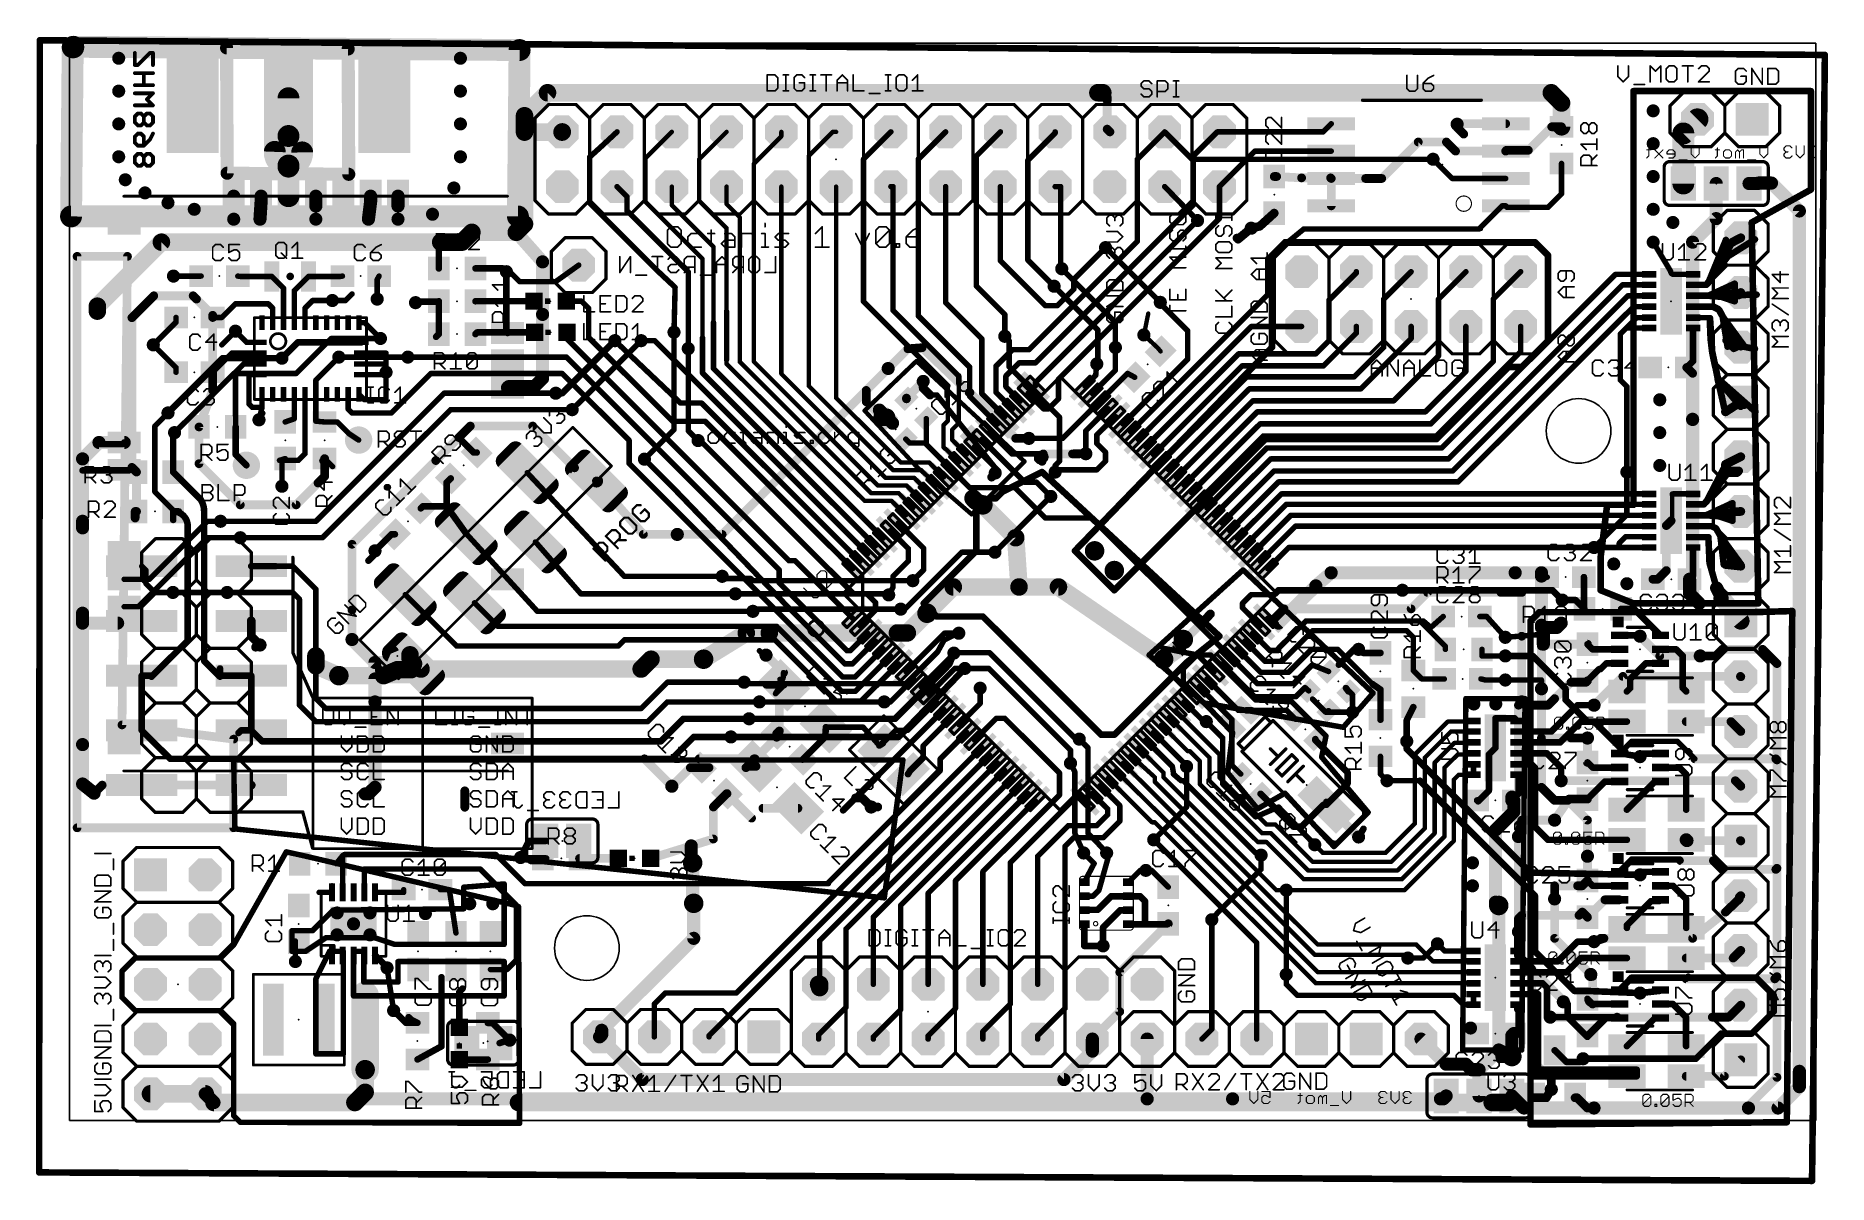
# Model space of a CAD drawing. Extents: x -1.6 to 81.6, y -2 to 51.3.
import ezdxf

# ---------------------------------------------------------------- set-up
doc = ezdxf.new("R2010")
doc.units = 0
for name, color, linetype in [('1', 22, 'CONTINUOUS'), ('16', 175, 'CONTINUOUS'), ('17', 82, 'CONTINUOUS'), ('18', 82, 'CONTINUOUS'), ('20', 7, 'CONTINUOUS'), ('21', 253, 'CONTINUOUS'), ('22', 253, 'CONTINUOUS'), ('23', 7, 'CONTINUOUS'), ('24', 7, 'CONTINUOUS'), ('25', 253, 'CONTINUOUS'), ('26', 253, 'CONTINUOUS')]:
    doc.layers.add(name, color=color, linetype=linetype)

# ---------------------------------------------------------------- blocks, each defined once
blk = doc.blocks.new('RECT')
blk.add_solid([(-0.5, -0.5), (0.5, -0.5), (-0.5, 0.5), (0.5, 0.5)])
blk = doc.blocks.new('OCTAGONP')
at = {"const_width": 0.5}
blk.add_lwpolyline([(-0.25, -0.1036), (-0.25, 0.1036), (-0.1036, 0.25), (0.1036, 0.25), (0.25, 0.1036), (0.25, -0.1036), (0.1036, -0.25), (-0.1036, -0.25), (-0.25, -0.1036), (-0.25, 0.1036)], dxfattribs=at)
blk = doc.blocks.new('PIE')
at = {"const_width": 0.5}
blk.add_lwpolyline([(0, -0.25, 1), (0, 0.25, 1), (0, -0.25)], format="xyb", dxfattribs=at)
blk = doc.blocks.new('SQUAREP')
blk.add_solid([(-0.5, -0.5), (0.5, -0.5), (-0.5, 0.5), (0.5, 0.5)])
blk = doc.blocks.new('RECT487680X243840R50')
at = {"const_width": 0.381}
blk.add_lwpolyline([(1.3335, -0.381), (1.3335, 0.381, 0.4142), (1.143, 0.5715), (-1.143, 0.5715, 0.4142), (-1.3335, 0.381), (-1.3335, -0.381, 0.4142), (-1.143, -0.5715), (1.143, -0.5715, 0.4142)], format="xyb", close=True, dxfattribs=at)
blk.add_solid([(-1.1684, -0.4064), (1.1684, -0.4064), (-1.1684, 0.4064), (1.1684, 0.4064)])
blk = doc.blocks.new('RECT48768X24384R5')
at = {"const_width": 0.0038}
blk.add_lwpolyline([(0.1505, -0.0724), (0.1505, 0.0724, 0.4142), (0.1486, 0.0743), (-0.1486, 0.0743, 0.4142), (-0.1505, 0.0724), (-0.1505, -0.0724, 0.4142), (-0.1486, -0.0743), (0.1486, -0.0743, 0.4142)], format="xyb", close=True, dxfattribs=at)
blk.add_solid([(-0.1495, -0.0733), (0.1495, -0.0733), (-0.1495, 0.0733), (0.1495, 0.0733)])
blk = doc.blocks.new('RECT132000X44800R1')
at = {"const_width": 0.0014}
blk.add_lwpolyline([(0.4118, -0.1386), (0.4118, 0.1386, 0.4142), (0.4111, 0.1393), (-0.4111, 0.1393, 0.4142), (-0.4118, 0.1386), (-0.4118, -0.1386, 0.4142), (-0.4111, -0.1393), (0.4111, -0.1393, 0.4142)], format="xyb", close=True, dxfattribs=at)
blk.add_solid([(-0.4115, -0.139), (0.4115, -0.139), (-0.4115, 0.139), (0.4115, 0.139)])
blk = doc.blocks.new('ROUNDP')
at = {"const_width": 0.5}
blk.add_lwpolyline([(0, -0.25, 1), (0, 0.25, 1), (0, -0.25)], format="xyb", dxfattribs=at)
blk = doc.blocks.new('ROUNDV')
at = {"const_width": 0.5}
blk.add_lwpolyline([(0, -0.25, 1), (0, 0.25, 1), (0, -0.25)], format="xyb", dxfattribs=at)

msp = doc.modelspace()

# ---------------------------------------------------------------- linework, layer by layer
at = {"layer": '1'}
for points, const_width in [([(0.0762, 42.9514), (0.1524, 50.8)], 1.016), ([(0.1524, 50.8), (0.1778, 50.8)], 1.016), ([(0.1778, 50.8254), (20.8788, 50.673)], 1.016), ([(0.1778, 50.8), (0.1778, 50.8254)], 1.016), ([(20.8788, 50.673), (20.8026, 42.9514)], 1.016), ([(21.1074, 47.625), (22.1742, 48.6918)], 0.8128), ([(22.1742, 48.6918), (47.7012, 48.6918)], 0.8128), ([(47.7012, 48.6918), (47.9298, 48.6918)], 0.8128), ([(47.9298, 48.6918), (68.7324, 48.6918)], 0.8128), ([(68.7324, 48.6918), (69.0372, 48.387)], 0.8128), ([(48.133, 48.4886), (47.9298, 48.6918)], 0.4064), ([(48.133, 48.323), (48.133, 48.4886)], 0.4064), ([(48.133, 47.0022), (48.133, 48.323)], 0.4064), ([(69.0372, 48.387), (69.2073, 48.217)], 0.8128), ([(69.2073, 48.217), (69.2073, 47.1109)], 0.8128), ([(72.5424, 29.5656), (72.5424, 48.768)], 0.3048), ([(72.5424, 48.768), (80.772, 48.768)], 0.3048), ([(80.772, 48.768), (80.772, 44.196)], 0.3048), ([(21.1074, 46.863), (21.1074, 47.625)], 0.8128), ([(64.3858, 47.253), (64.3636, 47.2308)], 0.4064), ([(66.6158, 47.253), (64.3858, 47.253)], 0.4064), ([(21.1074, 42.5958), (21.1074, 46.863)], 0.8128), ([(22.8478, 46.863), (21.1074, 46.863)], 0.8128), ([(22.86, 46.8752), (22.8478, 46.863)], 0.8128), ([(24.6888, 46.2148), (25.4, 46.8752)], 0.254), ([(26.7208, 45.656), (27.94, 46.8752)], 0.2032), ([(29.21, 45.6052), (30.48, 46.8752)], 0.2032), ([(31.75, 45.402), (33.02, 46.672)], 0.2032), ([(33.02, 46.672), (33.02, 46.8752)], 0.2032), ([(34.29, 45.7576), (35.4076, 46.8752)], 0.2032), ([(35.4076, 46.8752), (35.56, 46.8752)], 0.2032), ([(36.83, 45.6052), (38.1, 46.8752)], 0.254), ([(39.37, 45.6052), (40.64, 46.8752)], 0.254), ([(43.18, 46.8752), (42.0624, 45.7576)], 0.254), ([(44.45, 45.5544), (45.72, 46.8244)], 0.254), ([(45.72, 46.8244), (45.72, 46.8752)], 0.254), ([(48.26, 46.8752), (48.133, 47.0022)], 0.4064), ([(50.8, 46.8752), (49.53, 45.6052)], 0.254), ([(52.1208, 45.7576), (53.2384, 46.8752)], 0.254), ([(53.2384, 46.8752), (53.34, 46.8752)], 0.254), ([(58.1481, 46.8752), (53.34, 46.8752)], 0.254), ([(58.5259, 47.253), (58.1481, 46.8752)], 0.254), ([(60.8674, 44.713), (62.5602, 46.4058)], 0.4064), ([(62.5602, 46.4058), (63.8678, 46.4058)], 0.4064), ([(63.8678, 46.4058), (64.2906, 45.983)], 0.4064), ([(68.7517, 47.1109), (67.6656, 46.0248)], 0.4064), ([(69.2073, 47.1109), (68.7517, 47.1109)], 0.4064), ([(24.13, 45.7068), (24.6888, 46.2148)], 0.254), ([(24.13, 43.5732), (24.13, 45.7068)], 0.254), ([(26.7208, 43.624), (26.7208, 45.656)], 0.2032), ([(34.29, 35.0896), (34.29, 45.7576)], 0.2032), ([(36.83, 45.0464), (36.83, 45.6052)], 0.254), ([(39.37, 38.3408), (39.37, 45.6052)], 0.254), ([(42.0624, 45.7576), (42.0624, 39.7256)], 0.254), ([(49.53, 45.6052), (49.53, 43.4716)], 0.254), ([(52.1208, 43.4716), (52.1208, 45.7576)], 0.254), ([(53.34, 44.3352), (54.9878, 45.983)], 0.254), ([(54.9878, 45.983), (58.5259, 45.983)], 0.254), ([(64.1382, 44.713), (63.246, 45.6052)], 0.254), ([(66.6158, 45.983), (64.2906, 45.983)], 0.4064), ([(66.6576, 46.0248), (66.6158, 45.983)], 0.4064), ([(67.6656, 46.0248), (66.6576, 46.0248)], 0.4064), ([(29.21, 43.6748), (29.21, 45.6052)], 0.2032), ([(31.75, 36.2072), (31.75, 45.402)], 0.2032), ([(36.83, 39.2552), (36.83, 45.0464)], 0.254), ([(44.45, 40.9316), (44.45, 45.5544)], 0.254), ([(55.88, 44.8042), (55.9934, 44.8042)], 0.4064), ([(55.9934, 44.8042), (57.15, 44.7416)], 0.4064), ([(57.15, 44.7416), (58.4973, 44.7416)], 0.4064), ([(58.4973, 44.7416), (58.5259, 44.713)], 0.4064), ([(58.5259, 44.713), (60.1186, 44.713)], 0.4064), ([(58.5259, 44.713), (58.5259, 43.443)], 0.4064), ([(60.1186, 44.713), (60.8674, 44.713)], 0.4064), ([(69.2073, 45.4109), (69.2073, 43.9973)], 0.254), ([(25.8572, 43.878), (25.4, 44.3352)], 0.254), ([(27.94, 44.3352), (27.94, 43.4716)], 0.2032), ([(30.48, 43.5224), (30.48, 44.3352)], 0.2032), ([(33.02, 35.6484), (33.02, 44.3352)], 0.2032), ([(35.56, 42.862), (35.56, 44.3352)], 0.2032), ([(38.2016, 44.3352), (38.1, 44.3352)], 0.254), ([(38.2016, 43.8272), (38.2016, 44.3352)], 0.254), ([(40.64, 42.5064), (40.64, 44.3352)], 0.254), ([(43.18, 40.894), (43.18, 44.3352)], 0.254), ([(45.974, 44.3352), (45.72, 44.3352)], 0.254), ([(45.974, 40.83), (45.974, 44.3352)], 0.254), ([(53.34, 42.862), (53.34, 44.3352)], 0.254), ([(66.6158, 44.713), (64.1382, 44.713)], 0.254), ([(69.2073, 43.9973), (68.58, 43.37)], 0.254), ([(80.772, 44.196), (78.0288, 42.672)], 0.3048), ([(20.8026, 42.9514), (0.0762, 42.9514)], 1.016), ([(27.2796, 40.4236), (24.13, 43.5732)], 0.254), ([(25.8572, 43.2176), (25.8572, 43.878)], 0.254), ([(28.702, 40.3728), (25.8572, 43.2176)], 0.254), ([(29.3624, 40.9824), (26.7208, 43.624)], 0.2032), ([(27.94, 43.4716), (28.3464, 43.0652)], 0.2032), ([(30.48, 42.4048), (29.21, 43.6748)], 0.2032), ([(31.0896, 42.9128), (30.48, 43.5224)], 0.2032), ([(38.2016, 42.8112), (38.2016, 43.8272)], 0.254), ([(38.2016, 38.5948), (38.2016, 43.8272)], 0.254), ([(44.8056, 36.1564), (52.1208, 43.4716)], 0.254), ([(49.53, 43.4716), (49.53, 41.7952)], 0.254), ([(55.88, 43.1042), (55.2078, 42.4946)], 0.4064), ([(65.3796, 42.3672), (66.4554, 43.443)], 0.254), ([(66.4554, 43.443), (66.6158, 43.443)], 0.254), ([(66.6887, 43.37), (66.6158, 43.443)], 0.254), ([(67.31, 43.37), (66.6887, 43.37)], 0.254), ([(68.58, 43.37), (67.31, 43.37)], 0.254), ([(18.2118, 41.7576), (18.669, 42.2148)], 0.8128), ([(18.669, 42.2148), (20.7264, 42.2148)], 0.8128), ([(20.7264, 42.2148), (21.1074, 42.5958)], 0.8128), ([(21.9456, 40.8432), (20.7264, 42.2148)], 0.6096), ([(29.8704, 41.5412), (28.3464, 43.0652)], 0.2032), ([(30.48, 38.544), (30.48, 42.4048)], 0.2032), ([(31.0896, 36.2072), (31.0896, 42.9128)], 0.2032), ([(35.56, 34.5308), (35.56, 42.862)], 0.2032), ([(40.64, 38.9504), (40.64, 42.5064)], 0.254), ([(45.8724, 35.3944), (53.34, 42.862)], 0.254), ([(50.1396, 40.576), (52.324, 42.7604)], 0.254), ([(55.2078, 42.4946), (54.8132, 42.4048)], 0.4064), ([(55.5752, 40.9956), (57.2516, 42.3672)], 0.254), ([(57.2516, 42.3672), (65.3796, 42.3672)], 0.254), ([(78.0288, 42.672), (78.3336, 24.9936)], 0.3048), ([(4.2672, 41.7576), (1.2954, 38.7858)], 0.8128), ([(4.2672, 41.7576), (17.2212, 41.7576)], 0.8128), ([(17.2212, 41.7576), (18.2118, 41.7576)], 0.8128), ([(17.1332, 40.5384), (17.1332, 41.8456)], 0.3048), ([(17.1332, 41.8456), (17.2212, 41.9336)], 0.254), ([(17.2212, 41.9336), (17.2212, 41.7576)], 0.254), ([(29.8704, 38.036), (29.8704, 41.5412)], 0.2032), ([(49.53, 41.7952), (44.5008, 36.766)], 0.254), ([(48.0568, 41.5036), (46.5836, 40.0304)], 0.254), ([(74.2654, 40.4128), (73.4568, 41.7576)], 0.254), ([(76.018, 39.8794), (76.8308, 41.8606)], 0.3048), ([(77.1356, 41.759), (76.018, 39.8794)], 0.3048), ([(76.6784, 40.9462), (78.177, 41.886)], 0.3048), ([(76.8308, 41.8606), (76.6784, 40.9462)], 0.3048), ([(77.1356, 41.759), (77.5208, 41.9608)], 0.4064), ([(2.6924, 41.0972), (0.3556, 41.0972)], 0.4064), ([(0.3556, 41.0972), (0.3556, 14.5796)], 0.4064), ([(2.4384, 19.3548), (2.6924, 41.0972)], 0.4064), ([(23.622, 40.6908), (22.5552, 39.9288)], 0.254), ([(29.3624, 37.3248), (29.3624, 40.9824)], 0.2032), ([(45.2628, 38.8112), (43.18, 40.894)], 0.254), ([(45.6692, 39.7124), (44.45, 40.9316)], 0.254), ([(46.0248, 40.5252), (45.974, 40.83)], 0.254), ([(55.5752, 39.3189), (55.5752, 40.9956)], 0.254), ([(75.9164, 39.7778), (77.034, 41.251)], 0.3048), ([(77.034, 41.251), (76.018, 39.8794)], 0.3048), ([(6.1096, 40.1828), (4.826, 40.1828)], 0.254), ([(7.9148, 40.1668), (7.8096, 40.1828)], 0.254), ([(9.3898, 40.1668), (7.9148, 40.1668)], 0.254), ([(9.9296, 39.627), (9.3898, 40.1668)], 0.254), ([(10.4296, 39.5066), (11.0898, 40.1668)], 0.254), ([(11.0898, 40.1668), (12.5648, 40.1668)], 0.254), ([(12.5648, 40.1668), (12.6628, 40.1828)], 0.254), ([(14.2748, 40.0304), (14.3628, 40.1828)], 0.254), ([(14.2748, 39.116), (14.2748, 40.0304)], 0.254), ([(20.1168, 40.5384), (18.8332, 40.5384)], 0.3048), ([(20.2692, 40.386), (20.1168, 40.5384)], 0.3048), ([(20.4216, 40.386), (20.2692, 40.386)], 0.254), ([(20.8788, 39.9288), (20.4216, 40.386)], 0.254), ([(22.5552, 39.9288), (20.8788, 39.9288)], 0.254), ([(28.0924, 39.6616), (27.2796, 40.4236)], 0.254), ([(28.702, 38.6456), (28.702, 40.3728)], 0.254), ([(44.8005, 35.2369), (50.1396, 40.576)], 0.254), ([(46.5836, 40.0304), (46.5836, 39.5732)], 0.254), ([(58.42, 39.0652), (59.69, 40.3352)], 0.254), ([(59.69, 40.3352), (59.69, 40.386)], 0.254), ([(60.96, 39.116), (62.23, 40.386)], 0.254), ([(63.5, 39.116), (64.77, 40.386)], 0.254), ([(71.7056, 40.2604), (63.754, 32.3088)], 0.254), ([(72.0358, 39.7778), (63.9572, 31.6992)], 0.254), ([(66.04, 39.116), (67.31, 40.386)], 0.254), ([(71.8072, 40.2604), (71.7056, 40.2604)], 0.254), ([(73.2748, 40.2604), (71.8072, 40.2604)], 0.254), ([(73.2748, 39.7778), (72.0358, 39.7778)], 0.254), ([(73.2748, 40.2858), (73.2748, 40.2604)], 0.254), ([(75.3068, 40.2604), (74.4178, 40.2604)], 0.254), ([(75.9164, 39.7778), (75.3068, 39.7778)], 0.3048), ([(75.4084, 39.7778), (75.9164, 39.7778)], 0.3048), ([(76.018, 39.8794), (75.9164, 39.7778)], 0.3048), ([(76.018, 39.2698), (77.2372, 39.8286)], 0.3048), ([(77.2372, 39.8286), (77.2372, 39.4222)], 0.3048), ([(1.2954, 38.7858), (1.2954, 38.5572)], 0.8128), ([(3.2004, 38.5572), (3.9116, 39.2684)], 0.4064), ([(3.9116, 39.2684), (5.7404, 39.2684)], 0.4064), ([(5.8928, 39.116), (5.7404, 39.2684)], 0.4064), ([(6.6448, 38.364), (5.8928, 39.116)], 0.4064), ([(9.9296, 38.0193), (9.9296, 39.627)], 0.254), ([(10.4296, 38.0193), (10.4296, 39.5066)], 0.254), ([(10.9296, 38.6976), (11.2812, 39.0492)], 0.254), ([(11.2812, 39.0492), (12.1956, 39.0492)], 0.254), ([(16.0932, 38.9908), (16.0528, 38.9504)], 0.3048), ([(17.0076, 38.9908), (16.0932, 38.9908)], 0.3048), ([(17.0076, 38.9908), (17.1096, 38.9908)], 0.3048), ([(17.1096, 38.9908), (17.1332, 39.0144)], 0.3048), ([(17.1332, 37.4904), (17.1332, 39.0144)], 0.3048), ([(18.8332, 39.0144), (18.8374, 39.0186)], 0.3048), ([(18.8374, 39.0186), (21.5526, 39.0186)], 0.3048), ([(23.7566, 39.0186), (23.0526, 39.0186)], 0.254), ([(23.7566, 39.0186), (24.0792, 38.696)], 0.254), ([(28.0416, 37.5788), (28.0924, 39.6616)], 0.254), ([(36.83, 39.0012), (36.83, 39.2552)], 0.254), ([(39.5224, 36.3088), (36.83, 39.0012)], 0.254), ([(42.3164, 37.274), (40.64, 38.9504)], 0.254), ([(42.0624, 39.7256), (43.3832, 38.4048)], 0.254), ([(46.5836, 39.5732), (45.8216, 38.8112)], 0.254), ([(49.2188, 32.9625), (55.5752, 39.3189)], 0.254), ([(50.5968, 38.9128), (50.5968, 38.9636)], 0.254), ([(58.42, 37.1856), (58.42, 39.0652)], 0.254), ([(60.96, 36.8808), (60.96, 39.116)], 0.254), ([(63.5, 36.4744), (63.5, 39.116)], 0.254), ([(72.2898, 39.2698), (64.1604, 31.1404)], 0.254), ([(66.04, 36.2204), (66.04, 39.116)], 0.254), ([(73.2748, 39.2698), (72.2898, 39.2698)], 0.254), ([(77.4203, 39.3062), (75.3068, 39.2698)], 0.3048), ([(75.4084, 39.2698), (76.018, 39.2698)], 0.3048), ([(76.4244, 39.4222), (76.018, 39.2698)], 0.3048), ([(76.018, 39.2698), (77.2372, 39.2698)], 0.3048), ([(76.018, 39.2698), (76.6276, 39.219)], 0.3048), ([(76.6276, 39.219), (76.4244, 39.4222)], 0.3048), ([(77.2372, 39.4222), (76.4244, 39.4222)], 0.3048), ([(76.6276, 39.219), (78.177, 39.346)], 0.3048), ([(77.2372, 39.0158), (76.6276, 39.219)], 0.3048), ([(77.2372, 39.2698), (77.2372, 39.0158)], 0.3048), ([(77.5208, 39.4208), (77.4203, 39.3062)], 0.4064), ([(78.2532, 39.3206), (77.4203, 39.3062)], 0.3048), ([(2.8956, 38.2524), (3.2004, 38.5572)], 0.4064), ([(2.8956, 31.3064), (2.8956, 38.2524)], 0.4064), ([(4.9448, 38.2618), (4.9448, 38.0468)], 0.254), ([(6.6448, 38.2618), (6.6448, 38.364)], 0.4064), ([(6.6448, 38.2618), (6.6448, 35.7218)], 0.4064), ([(6.6448, 38.2618), (7.0648, 38.2618)], 0.254), ([(7.0648, 38.2618), (7.6998, 38.8968)], 0.254), ([(7.6998, 38.8968), (8.3348, 38.8968)], 0.254), ([(8.3348, 38.8968), (8.9698, 38.8968)], 0.254), ([(8.9698, 38.8968), (9.2238, 38.8968)], 0.254), ([(9.2238, 38.8968), (9.427, 38.6936)], 0.254), ([(9.427, 38.6936), (9.427, 38.0219)], 0.254), ([(9.4296, 38.437), (9.4296, 38.0193)], 0.254), ([(10.9296, 38.0193), (10.9296, 38.6976)], 0.254), ([(24.0792, 38.696), (24.0792, 37.338)], 0.254), ([(28.702, 36.8168), (28.702, 38.6456)], 0.254), ([(30.48, 37.2232), (30.48, 38.544)], 0.254), ([(39.5224, 37.274), (38.2016, 38.5948)], 0.254), ([(41.7576, 35.9532), (39.37, 38.3408)], 0.254), ([(43.3832, 38.4048), (43.3832, 37.3888)], 0.254), ([(45.8216, 38.8112), (45.2628, 38.8112)], 0.254), ([(51.8668, 37.6428), (50.5968, 38.9128)], 0.254), ([(67.4624, 33.6804), (72.4916, 38.7096)], 0.254), ([(72.6962, 38.2538), (72.2376, 37.7952)], 0.254), ([(72.4916, 38.7096), (72.5438, 38.7618)], 0.254), ([(72.5438, 38.7618), (73.2748, 38.7618)], 0.254), ([(73.2748, 38.2538), (72.6962, 38.2538)], 0.254), ([(75.3068, 38.7618), (76.2212, 38.7618)], 0.3048), ([(75.3068, 38.2538), (76.0688, 38.2538)], 0.254), ([(75.4084, 38.7618), (76.272, 38.7618)], 0.3048), ([(76.0688, 38.2538), (76.0688, 37.8728)], 0.254), ([(76.0942, 38.2284), (76.1958, 36.679)], 0.3048), ([(76.2212, 38.7618), (76.526, 38.6094)], 0.3048), ([(76.272, 38.7618), (76.4752, 38.6602)], 0.3048), ([(76.4752, 38.6602), (76.6784, 38.3046)], 0.3048), ([(76.526, 38.6094), (77.273, 37.2032)], 0.3048), ([(76.6784, 38.3046), (77.6436, 36.9838)], 0.3048), ([(76.907, 36.9076), (76.6784, 38.3046)], 0.3048), ([(76.6784, 38.3046), (77.2372, 36.9838)], 0.3048), ([(4.9448, 38.0468), (3.8898, 36.9918)], 0.254), ([(7.8148, 37.7418), (7.6998, 37.6268)], 0.254), ([(8.2198, 37.1068), (7.6998, 37.6268)], 0.254), ([(9.427, 38.0219), (9.4296, 38.0193)], 0.254), ([(13.4296, 38.0193), (13.6951, 38.0193)], 0.254), ([(13.6951, 38.0193), (14.4272, 37.2872)], 0.254), ([(17.1332, 37.4904), (17.0076, 37.3648)], 0.3048), ([(18.8332, 37.4904), (18.9136, 37.5708)], 0.3048), ([(18.9136, 37.5708), (21.578, 37.5708)], 0.3048), ([(23.078, 37.3983), (23.078, 37.5708)], 0.254), ([(23.078, 37.2724), (23.078, 37.5708)], 0.254), ([(24.0792, 37.338), (27.9722, 33.445)], 0.254), ([(29.3624, 35.6846), (29.3624, 37.3248)], 0.254), ([(29.8704, 35.895), (29.8704, 38.036)], 0.254), ([(49.578, 32.6033), (54.8207, 37.846)], 0.254), ([(50.4698, 36.8571), (49.8348, 37.4518)], 0.2032), ([(51.8668, 36.3289), (51.8668, 37.6428)], 0.254), ([(54.8207, 37.846), (57.15, 37.846)], 0.254), ([(58.166, 36.0172), (59.69, 37.5412)], 0.254), ([(59.69, 37.5412), (59.69, 37.846)], 0.254), ([(60.7568, 35.814), (62.23, 37.2872)], 0.254), ([(62.23, 37.2872), (62.23, 37.846)], 0.254), ([(64.77, 35.7632), (64.77, 37.846)], 0.254), ([(67.31, 36.6776), (67.31, 37.846)], 0.254), ([(72.2376, 37.7952), (71.9328, 37.4904)], 0.254), ([(71.9328, 37.4904), (71.9328, 35.3568)], 0.254), ([(72.2616, 37.7712), (72.2376, 37.7952)], 0.254), ([(73.2748, 37.7712), (72.2616, 37.7712)], 0.254), ([(75.3068, 36.2354), (75.3068, 37.7712)], 0.3048), ([(4.9448, 35.9368), (3.8898, 36.9918)], 0.254), ([(6.6448, 35.7218), (7.5298, 36.6068)], 0.254), ([(7.5298, 36.6068), (8.8171, 36.6068)], 0.254), ([(8.8171, 37.1068), (8.2198, 37.1068)], 0.254), ([(10.5892, 37.1068), (9.8552, 36.3728)], 0.3048), ([(13.5421, 37.1068), (10.5892, 37.1068)], 0.3048), ([(13.5421, 36.6068), (14.6848, 36.6068)], 0.254), ([(14.6848, 36.6068), (14.6848, 36.3568)], 0.254), ([(33.3756, 26.9748), (23.078, 37.2724)], 0.254), ([(28.3464, 34.29), (25.2984, 37.1856)], 0.254), ([(27.143, 37.1856), (26.5176, 37.1856)], 0.254), ([(27.2578, 37.0708), (27.143, 37.1856)], 0.254), ([(37.0236, 27.3049), (27.2578, 37.0708)], 0.254), ([(30.48, 36.3088), (30.48, 37.2232)], 0.254), ([(30.48, 36.1056), (30.48, 37.2232)], 0.2032), ([(41.2496, 35.5468), (39.5224, 37.274)], 0.254), ([(42.3164, 34.7282), (42.3164, 37.274)], 0.254), ([(43.7388, 36.766), (42.9768, 36.004)], 0.254), ([(44.5008, 36.766), (43.7388, 36.766)], 0.254), ([(48.6156, 36.766), (48.514, 36.8676)], 0.254), ([(48.514, 35.8139), (48.514, 36.8676)], 0.254), ([(49.9193, 32.262), (54.2332, 36.576)], 0.254), ([(50.6122, 36.6892), (50.4698, 36.8571)], 0.2032), ([(54.2332, 36.576), (57.15, 36.576)], 0.254), ([(57.15, 36.576), (57.8104, 36.576)], 0.254), ([(57.8104, 36.576), (58.42, 37.1856)], 0.254), ([(59.5884, 35.5092), (60.96, 36.8808)], 0.254), ([(62.0268, 35.0012), (63.5, 36.4744)], 0.254), ([(65.8368, 35.2044), (67.31, 36.6776)], 0.254), ([(76.1958, 36.679), (76.4498, 35.4344)], 0.3048), ([(76.1958, 36.679), (76.7546, 34.0628)], 0.3048), ([(77.1906, 36.8046), (76.8096, 37.2032)], 0.3048), ([(76.8096, 37.2032), (77.273, 37.2032)], 0.3048), ([(77.2372, 36.9838), (76.907, 36.9076)], 0.3048), ([(77.5208, 36.957), (77.1906, 36.8046)], 0.3048), ([(77.6436, 36.9838), (77.2372, 36.9838)], 0.3048), ([(77.2372, 36.9838), (78.177, 36.806)], 0.3048), ([(77.273, 37.2032), (77.3896, 36.9838)], 0.3048), ([(77.5208, 36.8808), (77.5208, 36.957)], 0.3048), ([(4.9448, 35.7218), (4.9448, 35.9368)], 0.254), ([(6.6448, 34.8818), (6.6448, 35.7218)], 0.4064), ([(7.6998, 35.7218), (8.0848, 36.1068)], 0.254), ([(7.6998, 34.2368), (7.6998, 35.7218)], 0.254), ([(8.0848, 36.1068), (8.8171, 36.1068)], 0.254), ([(12.4968, 36.4236), (11.4296, 35.3564)], 0.254), ([(13.5421, 36.1068), (14.6848, 36.1068)], 0.254), ([(14.6848, 36.3568), (14.6848, 35.7218)], 0.254), ([(14.6848, 36.1068), (14.6848, 36.3568)], 0.254), ([(14.6848, 34.4518), (14.6848, 35.7218)], 0.254), ([(14.6848, 35.6068), (14.6848, 35.7218)], 0.254), ([(16.1544, 36.4236), (15.6972, 36.4236)], 0.254), ([(23.05, 36.4236), (16.1544, 36.4236)], 0.254), ([(16.1544, 35.052), (16.764, 35.6616)], 0.254), ([(21.78, 35.6616), (16.764, 35.6616)], 0.254), ([(21.78, 35.6616), (22.86, 35.6616)], 0.254), ([(22.86, 35.6616), (25.9588, 32.5628)], 0.254), ([(27.1272, 32.3464), (23.05, 36.4236)], 0.254), ([(37.3828, 27.6641), (29.3624, 35.6846)], 0.254), ([(37.742, 28.0234), (29.8704, 35.895)], 0.254), ([(36.8808, 29.7556), (30.48, 36.1056)], 0.2032), ([(36.7792, 30.5176), (31.0896, 36.2072)], 0.2032), ([(37.1348, 30.8224), (31.75, 36.2072)], 0.2032), ([(37.4904, 31.178), (33.02, 35.6484)], 0.2032), ([(36.957, 34.877), (37.9744, 35.8944)], 0.4064), ([(40.64, 35.1912), (39.5224, 36.3088)], 0.254), ([(41.7576, 34.6045), (41.7576, 35.9532)], 0.254), ([(42.9768, 36.004), (42.9768, 34.7848)], 0.254), ([(43.434, 35.5468), (44.0436, 36.1564)], 0.254), ([(44.0436, 36.1564), (44.8056, 36.1564)], 0.254), ([(47.4407, 34.7406), (48.514, 35.8139)], 0.254), ([(47.5996, 35.582), (47.6504, 36.1056)], 0.254), ([(49.0835, 35.665), (47.7999, 34.3814)], 0.254), ([(48.8596, 33.3217), (51.8668, 36.3289)], 0.254), ([(49.4102, 35.4872), (49.0835, 35.665)], 0.254), ([(50.2785, 31.9028), (54.3929, 36.0172)], 0.254), ([(54.3929, 36.0172), (58.166, 36.0172)], 0.254), ([(59.8932, 34.9504), (60.7568, 35.814)], 0.254), ([(63.2968, 34.29), (64.77, 35.7632)], 0.254), ([(64.6176, 34.798), (66.04, 36.2204)], 0.254), ([(75.2856, 35.6706), (75.0138, 35.9424)], 0.4064), ([(75.0138, 35.9424), (75.3068, 36.2354)], 0.3048), ([(75.2856, 33.528), (75.2856, 35.6706)], 0.4064), ([(6.0116, 33.1818), (6.6448, 34.8818)], 0.4064), ([(8.8131, 35.6108), (8.3312, 35.6108)], 0.254), ([(8.3312, 35.6108), (8.3312, 34.2392)], 0.254), ([(8.8171, 35.6068), (8.8131, 35.6108)], 0.254), ([(11.4296, 35.3564), (11.4296, 34.6918)], 0.254), ([(13.5421, 35.6068), (14.6848, 35.6068)], 0.254), ([(14.9352, 33.8328), (16.1544, 35.052)], 0.254), ([(37.8968, 31.4828), (34.29, 35.0896)], 0.2032), ([(36.957, 34.353), (36.957, 34.877)], 0.4064), ([(38.8229, 34.5204), (39.6, 35.2975)], 0.4064), ([(40.7416, 35.0896), (40.64, 35.1912)], 0.254), ([(40.7416, 33.464), (40.7416, 35.0896)], 0.2032), ([(41.2496, 35.1912), (41.2496, 35.5468)], 0.254), ([(41.2496, 33.3624), (41.2496, 35.1912)], 0.2032), ([(43.434, 35.0474), (43.434, 35.5468)], 0.254), ([(44.1001, 34.3814), (43.434, 35.0474)], 0.254), ([(44.8005, 35.0818), (44.8005, 35.2369)], 0.254), ([(45.8724, 34.48), (45.8724, 35.3944)], 0.254), ([(47.0995, 35.0818), (47.5996, 35.582)], 0.254), ([(50.6377, 31.5436), (54.6033, 35.5092)], 0.254), ([(50.9789, 31.2024), (54.727, 34.9504)], 0.254), ([(54.6033, 35.5092), (59.5884, 35.5092)], 0.254), ([(54.727, 34.9504), (59.8932, 34.9504)], 0.254), ([(61.4172, 34.3916), (62.0268, 35.0012)], 0.254), ([(63.1444, 33.3248), (64.6176, 34.798)], 0.254), ([(64.4144, 33.782), (65.8368, 35.2044)], 0.254), ([(71.9328, 35.3568), (72.2376, 35.052)], 0.254), ([(72.2376, 35.052), (72.2376, 31.0896)], 0.254), ([(76.4498, 35.4344), (78.2024, 33.885)], 0.3048), ([(76.7546, 34.0628), (76.4498, 35.3836)], 0.3048), ([(76.4498, 35.3836), (77.5166, 34.1136)], 0.3048), ([(76.6784, 34.8756), (76.8096, 33.8836)], 0.4064), ([(77.5166, 34.1136), (76.8562, 34.9772)], 0.3048), ([(76.8562, 34.9772), (77.669, 34.1644)], 0.3048), ([(7.7116, 33.1818), (7.6998, 34.2368)], 0.254), ([(8.3312, 34.2392), (8.4812, 34.0892)], 0.254), ([(8.4812, 34.0892), (8.9349, 34.0892)], 0.254), ([(8.9349, 34.0892), (8.792, 33.512)], 0.254), ([(8.9296, 34.6918), (8.9296, 34.4116)], 0.254), ([(8.9296, 34.4116), (8.9349, 34.0892)], 0.254), ([(10.4296, 33.5612), (10.4296, 34.6918)], 0.254), ([(11.4296, 33.4516), (11.4296, 34.6918)], 0.254), ([(17.3736, 34.7472), (11.43, 28.8036)], 0.254), ([(17.6784, 33.9852), (11.7348, 28.0416)], 0.254), ([(12.9296, 34.6918), (12.9296, 34.0096)], 0.254), ([(12.9296, 34.0096), (13.1064, 33.8328)], 0.254), ([(13.4296, 34.6918), (13.6696, 34.4518)], 0.254), ([(13.6696, 34.4518), (14.6848, 34.4518)], 0.254), ([(22.5552, 34.7472), (17.3736, 34.7472)], 0.254), ([(22.7076, 33.9852), (17.6784, 33.9852)], 0.254), ([(23.3172, 33.9852), (22.7076, 33.9852)], 0.254), ([(29.3201, 34.29), (28.3464, 34.29)], 0.254), ([(36.6644, 26.9457), (29.3201, 34.29)], 0.254), ([(36.83, 33.2608), (35.56, 34.5308)], 0.2032), ([(37.7754, 33.5346), (36.957, 34.353)], 0.4064), ([(38.8229, 34.4871), (38.8229, 34.5204)], 0.4064), ([(43.0404, 33.3217), (41.7576, 34.6045)], 0.254), ([(43.3816, 33.663), (42.3164, 34.7282)], 0.254), ([(42.9768, 34.7848), (43.7394, 34.0222)], 0.254), ([(43.7394, 34.0222), (43.7409, 34.0222)], 0.254), ([(44.4593, 34.7406), (45.1771, 34.0228)], 0.254), ([(45.1771, 34.0228), (45.2628, 34.0228)], 0.254), ([(45.2628, 34.0228), (45.4152, 34.0228)], 0.254), ([(45.4152, 34.0228), (45.8724, 34.48)], 0.254), ([(46.0698, 32.6512), (47.7999, 34.3814)], 0.254), ([(48.1578, 34.0222), (47.2948, 33.1592)], 0.254), ([(47.755, 34.3814), (47.7999, 34.3814)], 0.254), ([(48.1591, 34.0222), (48.1578, 34.0222)], 0.254), ([(48.1832, 34.0222), (48.1591, 34.0222)], 0.254), ([(51.3382, 30.8432), (54.8866, 34.3916)], 0.254), ([(54.8866, 34.3916), (61.4172, 34.3916)], 0.254), ([(62.8904, 33.8836), (63.2968, 34.29)], 0.254), ([(76.8096, 33.8836), (77.5208, 34.3408)], 0.4064), ([(3.9624, 33.2232), (4.572, 33.8328)], 0.254), ([(3.9624, 32.3088), (3.9624, 33.2232)], 0.254), ([(6.0116, 33.1818), (6.0116, 31.4788)], 0.4064), ([(7.7116, 31.9), (7.7116, 33.1818)], 0.3048), ([(10.0076, 33.4128), (10.4296, 33.5612)], 0.254), ([(11.8364, 33.4128), (11.4296, 33.4516)], 0.254), ([(11.8364, 33.4128), (12.4218, 33.4128)], 0.254), ([(12.4218, 33.4128), (12.9576, 32.877)], 0.254), ([(13.1064, 33.8328), (14.9352, 33.8328)], 0.254), ([(18.5928, 33.2232), (18.0594, 32.6898)], 0.4064), ([(21.4884, 33.2232), (18.5928, 33.2232)], 0.4064), ([(23.427, 31.2846), (21.4884, 33.2232)], 0.4064), ([(27.9722, 33.445), (29.4826, 33.445)], 0.254), ([(36.3232, 26.6045), (29.4826, 33.445)], 0.254), ([(38.5572, 31.5336), (36.83, 33.2608)], 0.2032), ([(37.8704, 33.5346), (37.7754, 33.5346)], 0.4064), ([(39.7421, 32.44), (39.7421, 33.5679)], 0.254), ([(40.5384, 33.2608), (40.7416, 33.464)], 0.2032), ([(40.5384, 32.2448), (40.5384, 33.2608)], 0.2032), ([(40.9448, 33.0576), (41.2496, 33.3624)], 0.2032), ([(47.2948, 33.1592), (47.1424, 33.0068)], 0.254), ([(47.8536, 33.02), (48.4966, 33.663)], 0.254), ([(48.4966, 33.663), (48.5184, 33.663)], 0.254), ([(51.6974, 30.4839), (55.097, 33.8836)], 0.254), ([(52.0386, 30.1427), (55.2207, 33.3248)], 0.254), ([(55.097, 33.8836), (62.8904, 33.8836)], 0.254), ([(55.2207, 33.3248), (63.1444, 33.3248)], 0.254), ([(63.3984, 32.766), (64.4144, 33.782)], 0.254), ([(67.4624, 33.6804), (64.4144, 30.6324)], 0.254), ([(75.2856, 33.528), (75.2856, 33.537)], 0.6096), ([(3.9624, 30.1752), (3.9624, 32.3088)], 0.254), ([(4.8124, 32.854), (4.8768, 32.9184)], 0.3048), ([(4.8124, 31.0896), (4.8124, 32.854)], 0.3048), ([(12.9576, 32.877), (13.4148, 32.5722)], 0.254), ([(18.0594, 32.6898), (16.9926, 31.623)], 0.4064), ([(18.7538, 31.9954), (18.0594, 32.6898)], 0.3048), ([(25.9588, 32.5628), (25.9588, 31.4828)], 0.254), ([(27.432, 32.0416), (27.1272, 32.3464)], 0.254), ([(29.2608, 32.5496), (29.1592, 32.5496)], 0.254), ([(36.3728, 25.4376), (29.2608, 32.5496)], 0.254), ([(38.7896, 32.6154), (38.965, 32.44)], 0.254), ([(38.965, 32.44), (39.7421, 32.44)], 0.254), ([(39.7421, 32.3813), (39.7421, 32.44)], 0.254), ([(40.9211, 31.2024), (39.7421, 32.3813)], 0.254), ([(40.9448, 32.5795), (40.9448, 33.0576)], 0.2032), ([(41.6215, 31.9028), (40.9448, 32.5795)], 0.2032), ([(42.322, 32.6033), (44.3061, 30.6192)], 0.254), ([(42.6812, 32.9625), (43.7117, 31.932)], 0.254), ([(44.5008, 32.6512), (46.0698, 32.6512)], 0.254), ([(47.1424, 33.0068), (47.1424, 31.94)], 0.254), ([(47.6504, 32.8168), (47.752, 32.9184)], 0.254), ([(47.6504, 32.4104), (47.6504, 32.8168)], 0.254), ([(48.0568, 32.004), (47.6504, 32.4104)], 0.254), ([(47.8536, 33.02), (47.752, 32.9184)], 0.254), ([(52.3978, 29.7835), (55.3803, 32.766)], 0.254), ([(55.3803, 32.766), (63.3984, 32.766)], 0.254), ([(63.754, 32.3088), (63.6524, 32.2072)], 0.254), ([(6.0116, 31.4788), (7.9248, 29.5656)], 0.4064), ([(8.2078, 31.4038), (7.7116, 31.9)], 0.3048), ([(9.7436, 31.6324), (10.0076, 31.7128)], 0.254), ([(10.6208, 31.6324), (9.7436, 31.6324)], 0.254), ([(10.0076, 31.7128), (9.8552, 31.6484)], 0.254), ([(9.8552, 31.6484), (9.8552, 30.4292)], 0.254), ([(10.9296, 31.9412), (10.6208, 31.6324)], 0.254), ([(11.7348, 31.6112), (11.8364, 31.7128)], 0.3048), ([(11.8364, 30.8864), (11.8364, 31.7128)], 0.4064), ([(11.8364, 31.7128), (12.2056, 31.3436)], 0.254), ([(16.9926, 31.623), (13.1064, 27.7368)], 0.4064), ([(17.0659, 31.623), (16.9926, 31.623)], 0.254), ([(18.889, 31.9954), (18.7538, 31.9954)], 0.3048), ([(24.4447, 30.675), (23.427, 31.2846)], 0.6096), ([(26.6192, 30.8224), (25.9588, 31.4828)], 0.254), ([(28.0924, 30.2636), (26.67, 31.686)], 0.254), ([(32.9184, 26.5552), (27.432, 32.0416)], 0.254), ([(39.1668, 31.5336), (38.5572, 31.5336)], 0.2032), ([(39.8714, 31.5336), (39.1668, 31.5336)], 0.2032), ([(40.5618, 30.8432), (39.8714, 31.5336)], 0.2032), ([(40.6173, 32.1659), (40.5384, 32.2448)], 0.2032), ([(40.6173, 32.1659), (40.64, 32.1659)], 0.2032), ([(40.64, 32.1659), (41.2623, 31.5436)], 0.2032), ([(41.9807, 32.262), (43.0925, 31.1503)], 0.254), ([(43.7117, 31.932), (45.1532, 31.932)], 0.254), ([(45.1692, 31.932), (45.1104, 31.7876)], 0.4064), ([(46.5248, 31.932), (45.1692, 31.932)], 0.4064), ([(45.1532, 31.932), (45.1104, 31.7876)], 0.254), ([(46.5248, 31.932), (47.1424, 31.94)], 0.4064), ([(47.6504, 31.1912), (48.0568, 31.5976)], 0.254), ([(48.0568, 31.5976), (48.0568, 32.004)], 0.254), ([(55.54, 32.2072), (52.757, 29.4243)], 0.254), ([(55.7145, 31.6992), (53.0983, 29.083)], 0.254), ([(63.6524, 32.2072), (55.54, 32.2072)], 0.254), ([(63.9572, 31.6992), (55.7145, 31.6992)], 0.254), ([(76.8096, 31.4452), (77.5208, 31.8008)], 0.4064), ([(76.8096, 31.1404), (76.8096, 31.4452)], 0.4064), ([(2.755, 31.1658), (0.6096, 31.1658)], 0.3048), ([(2.8956, 31.3064), (2.755, 31.1658)], 0.3048), ([(3.1124, 31.0896), (2.8956, 31.3064)], 0.4064), ([(3.1124, 31.0896), (3.1124, 29.2608)], 0.4064), ([(5.9436, 29.9584), (4.8124, 31.0896)], 0.3048), ([(10.5156, 29.5656), (11.5316, 30.5816)], 0.4064), ([(11.5316, 30.5816), (11.8364, 30.8864)], 0.4064), ([(17.4916, 30.598), (17.687, 30.7934)], 0.3048), ([(21.2344, 31.0569), (25.7361, 26.2504)], 0.254), ([(26.6209, 28.194), (24.4447, 30.675)], 0.4064), ([(33.1216, 24.32), (26.6192, 30.8224)], 0.254), ([(37.4904, 30.4668), (37.1348, 30.8224)], 0.2032), ([(37.846, 30.8224), (37.4904, 31.178)], 0.2032), ([(38.2016, 30.8224), (37.846, 30.8224)], 0.2032), ([(38.2016, 31.178), (37.8968, 31.4828)], 0.2032), ([(38.5064, 31.178), (38.2016, 31.178)], 0.2032), ([(39.1817, 30.8224), (38.2016, 30.8224)], 0.2032), ([(39.5086, 31.178), (38.5064, 31.178)], 0.2032), ([(39.8614, 30.1427), (39.1817, 30.8224)], 0.2032), ([(40.2026, 30.4839), (39.5086, 31.178)], 0.2032), ([(41.7582, 30.3652), (40.9211, 31.2024)], 0.254), ([(43.0925, 31.1503), (42.9401, 31.043)], 0.254), ([(43.2816, 30.1752), (45.1104, 31.0896)], 0.3048), ([(45.1104, 31.0896), (53.34, 23.4696)], 0.3048), ([(45.72, 31.0896), (45.8216, 31.1912)], 0.254), ([(45.8216, 31.1912), (47.244, 31.1912)], 0.254), ([(47.244, 31.1912), (47.6504, 31.1912)], 0.254), ([(55.8741, 31.1404), (53.4575, 28.7238)], 0.254), ([(53.8167, 28.3646), (56.0845, 30.6324)], 0.254), ([(64.1604, 31.1404), (55.8741, 31.1404)], 0.254), ([(64.4144, 30.6324), (56.0845, 30.6324)], 0.254), ([(75.8148, 29.5924), (76.9324, 31.0656)], 0.3048), ([(75.9164, 29.694), (76.7038, 31.218)], 0.3048), ([(76.9324, 31.0656), (75.9164, 29.694)], 0.3048), ([(76.7038, 31.218), (76.5768, 30.7608)], 0.3048), ([(77.4192, 31.1404), (76.8096, 31.1404)], 0.4064), ([(76.9324, 31.0656), (77.3444, 31.0656)], 0.4064), ([(77.3444, 31.0656), (77.4192, 31.1404)], 0.4064), ([(4.8124, 29.3252), (3.9624, 30.1752)], 0.254), ([(5.9436, 29.9584), (6.096, 29.806)], 0.3048), ([(17.4916, 29.5003), (17.4916, 30.598)], 0.3048), ([(33.3248, 24.828), (28.0924, 30.2636)], 0.254), ([(37.1856, 30.1112), (36.7792, 30.5176)], 0.2032), ([(37.2872, 30.1112), (37.1856, 30.1112)], 0.2032), ([(38.456, 30.1112), (37.2872, 30.1112)], 0.2032), ([(37.7952, 30.4668), (37.4904, 30.4668)], 0.2032), ([(38.8189, 30.4668), (37.7952, 30.4668)], 0.2032), ([(39.143, 29.4243), (38.456, 30.1112)], 0.2032), ([(39.5022, 29.7835), (38.8189, 30.4668)], 0.2032), ([(42.0624, 30.3652), (41.7582, 30.3652)], 0.254), ([(42.0624, 29.2608), (42.672, 29.8704)], 0.3048), ([(42.3672, 30.3652), (42.0624, 30.3652)], 0.254), ([(43.8912, 28.0416), (42.3672, 29.5656)], 0.8128), ([(42.3672, 30.3652), (42.6344, 30.3652)], 0.254), ([(42.6344, 30.3652), (43.8536, 30.3652)], 0.254), ([(42.672, 29.8704), (42.9768, 29.8704)], 0.3048), ([(42.9768, 29.8704), (43.2816, 30.1752)], 0.3048), ([(43.8536, 30.3652), (44.0436, 30.1752)], 0.254), ([(44.0436, 30.1752), (45.2628, 28.956)], 0.254), ([(44.3061, 30.6192), (44.8564, 30.6192)], 0.254), ([(44.8564, 30.6192), (45.5168, 29.9588)], 0.254), ([(54.158, 28.0234), (56.2096, 30.075)], 0.254), ([(56.2096, 30.075), (73.2748, 30.075)], 0.254), ([(75.3068, 30.075), (74.367, 30.075)], 0.254), ([(74.3416, 30.0496), (74.3416, 28.8304)], 0.2032), ([(3.1124, 29.2608), (3.048, 29.2608)], 0.4064), ([(3.048, 29.2608), (3.048, 28.956)], 0.4064), ([(4.8124, 29.2608), (4.8124, 29.0948)], 0.3048), ([(5.08, 29.2608), (4.8124, 29.2608)], 0.3048), ([(4.8124, 28.868), (4.8124, 29.2608)], 0.3048), ([(4.8124, 29.2608), (4.8124, 29.3252)], 0.254), ([(6.2484, 22.3266), (6.2484, 29.2608)], 0.3048), ([(7.9248, 29.5656), (10.5156, 29.5656)], 0.4064), ([(16.3939, 29.5003), (16.2982, 29.4046)], 0.3048), ([(17.4916, 29.5003), (16.3939, 29.5003)], 0.3048), ([(18.406, 28.2284), (17.4916, 29.5003)], 0.3048), ([(37.0332, 29.7556), (36.8808, 29.7556)], 0.2032), ([(38.1291, 29.7556), (37.0332, 29.7556)], 0.2032), ([(38.8017, 29.083), (38.1291, 29.7556)], 0.2032), ([(42.0624, 27.432), (42.0624, 29.2608)], 0.3048), ([(54.5172, 27.6641), (56.4454, 29.5924)], 0.254), ([(54.8764, 27.3049), (56.6558, 29.0844)], 0.254), ([(56.4454, 29.5924), (73.2748, 29.5924)], 0.254), ([(56.6558, 29.0844), (73.2748, 29.0844)], 0.254), ([(71.0184, 27.1272), (71.3232, 29.5656)], 0.3048), ([(71.3232, 29.5656), (72.5424, 29.5656)], 0.3048), ([(75.3068, 29.5924), (75.8148, 29.5924)], 0.3048), ([(75.3068, 29.0844), (75.9164, 29.0844)], 0.3048), ([(75.9164, 29.0844), (77.1356, 29.6432)], 0.3048), ([(76.3228, 29.2368), (75.9164, 29.0844)], 0.3048), ([(75.9164, 29.0844), (77.1356, 29.0844)], 0.3048), ([(75.9164, 29.0844), (76.526, 29.0336)], 0.3048), ([(76.526, 29.0336), (76.3228, 29.2368)], 0.3048), ([(77.1356, 29.2368), (76.3228, 29.2368)], 0.3048), ([(77.1356, 28.8304), (76.526, 29.0336)], 0.3048), ([(77.1356, 29.2368), (77.5208, 29.2608)], 0.4064), ([(77.1356, 29.6432), (77.1356, 29.2368)], 0.3048), ([(77.1356, 29.0844), (77.1356, 28.8304)], 0.3048), ([(5.4864, 27.432), (5.4864, 28.5868)], 0.3048), ([(11.43, 28.8036), (7.0104, 28.8036)], 0.254), ([(14.9438, 28.2026), (14.1732, 27.432)], 0.3048), ([(15.0962, 28.2026), (14.9438, 28.2026)], 0.3048), ([(18.406, 28.2284), (21.7048, 24.6248)], 0.254), ([(28.194, 28.194), (26.6209, 28.194)], 0.4064), ([(38.0833, 28.3646), (38.9128, 27.5351)], 0.254), ([(38.4425, 28.7238), (39.624, 27.5423)], 0.254), ([(44.0436, 25.7556), (43.8912, 28.0416)], 0.8128), ([(45.2628, 28.956), (47.4061, 28.956)], 0.254), ([(47.4061, 28.956), (52.8121, 23.55)], 0.254), ([(55.2356, 26.9457), (56.8663, 28.5764)], 0.254), ([(56.8663, 28.5764), (73.2748, 28.5764)], 0.254), ([(74.2908, 28.8304), (74.0664, 28.606)], 0.4064), ([(74.0664, 28.606), (74.0664, 26.5176)], 0.4064), ([(74.3416, 28.8304), (74.2908, 28.8304)], 0.2032), ([(75.3068, 28.5764), (76.1704, 28.5764)], 0.3048), ([(76.1704, 28.5764), (76.3736, 28.4748)], 0.3048), ([(76.3736, 28.4748), (76.5768, 28.1192)], 0.3048), ([(76.5768, 28.1192), (77.542, 26.7984)], 0.3048), ([(76.7292, 26.7984), (76.5768, 28.1192)], 0.3048), ([(76.5768, 28.1192), (77.1356, 26.7984)], 0.3048), ([(5.4864, 23.2664), (5.4864, 27.432)], 0.3048), ([(11.7348, 28.0416), (7.9248, 28.0416)], 0.254), ([(13.1064, 27.7368), (13.1064, 24.6888)], 0.4064), ([(21.6162, 27.8466), (23.7204, 25.4376)], 0.254), ([(38.9128, 27.5351), (38.9128, 26.9616)], 0.254), ([(39.624, 24.9936), (42.0624, 27.432)], 0.3048), ([(39.624, 27.5423), (39.624, 26.5552)], 0.254), ([(39.9288, 25.908), (41.3888, 27.368)], 0.254), ([(41.3888, 27.368), (41.656, 27.368)], 0.254), ([(41.656, 27.368), (42.926, 27.368)], 0.254), ([(55.5768, 26.6045), (56.5582, 27.5858)], 0.254), ([(56.5582, 27.5858), (70.104, 27.5858)], 0.254), ([(70.104, 27.5858), (70.7136, 27.5858)], 0.254), ([(70.7136, 27.5858), (70.104, 27.5858)], 0.254), ([(70.7136, 27.5858), (71.882, 27.5858)], 0.254), ([(72.1868, 28.0924), (71.882, 27.7876)], 0.254), ([(71.882, 27.7876), (71.882, 27.5858)], 0.254), ([(71.882, 27.5858), (73.2748, 27.5858)], 0.254), ([(73.2508, 28.0924), (72.1868, 28.0924)], 0.254), ([(73.2748, 28.0684), (73.2508, 28.0924)], 0.254), ([(75.3068, 28.0684), (76.018, 28.0684)], 0.3048), ([(75.3068, 26.2758), (75.3068, 27.5858)], 0.3048), ([(76.018, 28.0684), (76.0688, 26.8746)], 0.3048), ([(3.556, 26.5176), (3.3528, 26.7208)], 0.254), ([(3.556, 25.908), (3.556, 26.5176)], 0.254), ([(9.0424, 26.7208), (8.4328, 26.7208)], 0.3048), ([(9.5504, 26.7208), (9.0424, 26.7208)], 0.3048), ([(10.3632, 26.7208), (9.0424, 26.7208)], 0.254), ([(11.43, 25.654), (10.3632, 26.7208)], 0.254), ([(32.9184, 25.9456), (32.9184, 26.5552)], 0.254), ([(33.6539, 26.9748), (33.3756, 26.9748)], 0.254), ([(36.3232, 24.3055), (33.6539, 26.9748)], 0.254), ([(38.9128, 26.9616), (38.2016, 26.2504)], 0.254), ([(39.624, 26.5552), (39.116, 26.0472)], 0.254), ([(67.056, 26.416), (58.5216, 26.416)], 0.6096), ([(67.056, 26.416), (68.2752, 26.416)], 0.6096), ([(68.2752, 26.416), (68.2752, 26.2636)], 0.6096), ([(71.0184, 25.6032), (71.0184, 27.1272)], 0.3048), ([(74.0664, 26.5176), (73.6642, 26.1154)], 0.4064), ([(76.0688, 26.8746), (76.399, 25.7062)], 0.3048), ([(76.8096, 26.7984), (76.7292, 26.7984)], 0.3048), ([(77.5208, 26.7208), (76.8096, 26.7984)], 0.4064), ([(77.1356, 26.7984), (76.8096, 26.7984)], 0.3048), ([(77.542, 26.7984), (77.1356, 26.7984)], 0.3048), ([(3.9624, 25.5016), (3.556, 25.908)], 0.254), ([(11.43, 24.8412), (11.43, 25.654)], 0.254), ([(25.7361, 26.2504), (25.908, 26.2504)], 0.254), ([(30.2768, 26.2504), (25.908, 26.2504)], 0.254), ([(33.4264, 25.4376), (32.9184, 25.9456)], 0.254), ([(38.2016, 25.7424), (37.9984, 25.3868)], 0.254), ([(38.2016, 26.2504), (38.2016, 25.7424)], 0.254), ([(38.7472, 24.7264), (39.9288, 25.908)], 0.254), ([(39.7764, 24.5364), (40.9956, 25.7556)], 0.8128), ([(40.9956, 25.7556), (44.0436, 25.7556)], 0.8128), ([(44.0436, 25.7556), (45.8724, 25.7556)], 0.8128), ([(45.8724, 25.7556), (50.7492, 22.4028)], 0.8128), ([(68.2752, 26.2636), (68.2752, 23.876)], 0.6096), ([(68.326, 26.2128), (68.2752, 26.2636)], 0.254), ([(68.5428, 26.2128), (68.326, 26.2128)], 0.254), ([(70.2428, 24.7668), (70.2428, 26.2128)], 0.3048), ([(73.6642, 26.1154), (73.4464, 26.1154)], 0.4064), ([(75.1464, 25.4376), (75.1464, 26.1154)], 0.6096), ([(75.1464, 26.1154), (75.3068, 26.2758)], 0.3048), ([(4.8006, 25.5016), (3.9624, 25.5016)], 0.254), ([(10.3632, 25.5016), (7.3152, 25.5016)], 0.254), ([(10.668, 25.1968), (10.3632, 25.5016)], 0.254), ([(10.668, 24.384), (10.668, 25.1968)], 0.254), ([(11.43, 24.8412), (11.43, 20.574)], 0.254), ([(17.9651, 23.0124), (15.5775, 25.4)], 0.254), ([(19.8792, 23.9268), (18.7878, 25.0182)], 0.254), ([(23.7204, 25.4376), (23.7744, 25.4376)], 0.254), ([(30.8864, 25.4376), (23.7744, 25.4376)], 0.254), ([(35.9664, 22.1864), (33.3248, 24.828)], 0.254), ([(36.068, 22.796), (33.4264, 25.4376)], 0.254), ([(36.9824, 25.4376), (36.3728, 25.4376)], 0.254), ([(37.3888, 25.0312), (36.9824, 25.4376)], 0.254), ([(37.3888, 24.6887), (37.3888, 25.0312)], 0.254), ([(40.2336, 24.384), (39.624, 24.9936)], 0.3048), ([(54.4068, 24.9936), (54.8132, 25.4)], 0.254), ([(54.4068, 24.7931), (54.4068, 24.9936)], 0.254), ([(54.8132, 25.4), (54.9148, 25.4)], 0.254), ([(54.9148, 25.4), (55.88, 25.4)], 0.254), ([(56.3372, 24.7396), (55.88, 24.2824)], 0.4064), ([(55.88, 25.4), (55.9308, 25.4508)], 0.254), ([(56.0832, 25.6032), (55.9308, 25.4508)], 0.3048), ([(61.8236, 25.6032), (56.0832, 25.6032)], 0.3048), ([(56.3372, 24.7396), (62.23, 24.7396)], 0.4064), ([(62.23, 24.7396), (62.992, 25.5016)], 0.4064), ([(62.992, 25.5016), (66.3956, 25.5016)], 0.4064), ([(66.3956, 25.5016), (67.3608, 25.5016)], 0.4064), ([(67.3608, 25.5016), (67.3608, 23.4696)], 0.4064), ([(69.8636, 25.146), (69.2404, 25.146)], 0.3048), ([(70.2428, 24.7668), (69.8636, 25.146)], 0.3048), ([(72.5424, 24.9936), (71.0184, 25.6032)], 0.3048), ([(78.3336, 24.9936), (72.5424, 24.9936)], 0.3048), ([(75.5904, 24.9936), (75.1464, 25.4376)], 0.6096), ([(77.5208, 24.1808), (76.6572, 25.2222)], 0.8128), ([(2.2352, 24.0792), (0.6096, 24.0792)], 0.6096), ([(8.4328, 24.1808), (8.4328, 23.4696)], 0.4064), ([(10.668, 24.384), (10.668, 20.2692)], 0.254), ([(13.1064, 24.6888), (13.1064, 23.3172)], 0.4064), ([(21.7048, 24.6248), (21.9456, 24.6248)], 0.254), ([(31.6992, 24.6248), (21.9456, 24.6248)], 0.254), ([(35.8648, 21.5768), (33.1216, 24.32)], 0.254), ([(36.6644, 23.9643), (37.3888, 24.6887)], 0.254), ([(38.5572, 24.7264), (38.7472, 24.7264)], 0.254), ([(42.3672, 24.384), (40.2336, 24.384)], 0.3048), ([(47.8536, 18.8976), (42.3672, 24.384)], 0.3048), ([(54.5592, 24.6407), (54.4068, 24.7931)], 0.254), ([(54.5592, 24.6407), (55.2356, 23.9643)], 0.254), ([(55.7524, 24.13), (55.5768, 24.3055)], 0.254), ([(55.8292, 24.13), (55.88, 24.2824)], 0.3048), ([(56.0832, 22.9108), (57.3532, 24.1808)], 0.254), ([(57.3532, 24.1808), (62.6364, 24.1808)], 0.254), ([(62.6364, 24.1808), (62.7888, 24.1808)], 0.254), ([(63.8184, 22.9988), (62.6364, 24.1808)], 0.254), ([(62.7888, 24.1808), (63.1444, 23.876)], 0.254), ([(63.1444, 23.876), (63.7168, 24.384)], 0.254), ([(65.4168, 24.384), (65.7352, 24.384)], 0.254), ([(65.7352, 24.384), (66.5988, 23.4188)], 0.254), ([(68.2752, 23.876), (68.2752, 23.9776)], 0.6096), ([(68.3632, 23.788), (68.2752, 23.876)], 0.6096), ([(70.27, 24.7396), (70.2428, 24.7668)], 0.3048), ([(70.2428, 24.7668), (70.27, 24.7396)], 0.3048), ([(72.5676, 24.7396), (71.97, 24.7396)], 0.3048), ([(73.7972, 23.51), (72.5676, 24.7396)], 0.3048), ([(4.2164, 21.9964), (5.4864, 23.2664)], 0.3048), ([(8.4328, 23.4696), (8.8392, 23.0632)], 0.4064), ([(21.4884, 23.9268), (19.8792, 23.9268)], 0.254), ([(21.4884, 23.9268), (31.5468, 23.9268)], 0.254), ([(25.4508, 23.0124), (25.7424, 23.304)], 0.254), ([(25.7424, 23.304), (32.004, 23.304)], 0.254), ([(31.242, 23.9268), (31.5468, 23.9268)], 0.254), ([(31.5468, 23.9268), (32.766, 23.9268)], 0.254), ([(32.7152, 23.304), (32.004, 23.304)], 0.254), ([(35.56, 20.4592), (32.7152, 23.304)], 0.254), ([(32.766, 23.9268), (32.8036, 23.9268)], 0.254), ([(35.814, 20.9164), (32.9184, 23.812)], 0.254), ([(37.0236, 23.6051), (36.2146, 22.796)], 0.254), ([(37.3828, 23.2459), (36.3234, 22.1864)], 0.254), ([(39.624, 22.6493), (40.5835, 23.6088)], 0.254), ([(40.5835, 23.6088), (41.2496, 23.6088)], 0.254), ([(53.34, 23.4696), (51.816, 22.2504)], 0.3048), ([(52.8121, 23.55), (53.8167, 22.5454)], 0.254), ([(54.5172, 23.2459), (55.4618, 22.3012)], 0.254), ([(54.8764, 23.6051), (55.6722, 22.8092)], 0.254), ([(56.2356, 22.3012), (57.658, 23.7236)], 0.254), ([(57.658, 23.7236), (61.6712, 23.7236)], 0.254), ([(61.6712, 23.7236), (62.0268, 23.7236)], 0.254), ([(62.0268, 23.7236), (62.3316, 23.4188)], 0.254), ([(62.3316, 23.4188), (62.3316, 21.8812)], 0.254), ([(67.3608, 23.4696), (67.3608, 20.4216)], 0.4064), ([(68.3632, 23.1004), (68.3632, 23.788)], 0.6096), ([(68.2752, 23.0124), (68.3632, 23.1004)], 0.4064), ([(68.3632, 23.1004), (70.4088, 23.1004)], 0.4064), ([(72.8068, 23.51), (71.8972, 23.51)], 0.3048), ([(72.8472, 23.4696), (72.8068, 23.51)], 0.3048), ([(6.985, 21.59), (6.2484, 22.3266)], 0.3048), ([(15.7974, 22.6074), (14.5782, 21.916)], 0.8128), ([(15.9594, 22.1897), (14.9056, 22.6599)], 0.8128), ([(14.9056, 22.6599), (15.2132, 21.916)], 0.8128), ([(15.7974, 22.6074), (15.7974, 22.455)], 0.8128), ([(15.7974, 22.455), (16.3068, 21.9456)], 0.8128), ([(20.4888, 23.0124), (17.9651, 23.0124)], 0.254), ([(20.4888, 23.0124), (25.4508, 23.0124)], 0.254), ([(26.5176, 21.9456), (26.9748, 22.4028)], 0.8128), ([(26.9748, 22.4028), (29.4132, 22.4028)], 0.8128), ([(33.1216, 21.78), (32.3088, 22.5928)], 0.4064), ([(36.2146, 22.796), (36.068, 22.796)], 0.254), ([(37.742, 22.8866), (36.4322, 21.5768)], 0.254), ([(38.0833, 22.5454), (36.4543, 20.9164)], 0.254), ([(38.8017, 21.827), (39.624, 22.6493)], 0.254), ([(39.5022, 21.1265), (41.0224, 22.6467)], 0.254), ([(41.0224, 22.6864), (41.0436, 22.7076)], 0.254), ([(41.0436, 22.7076), (42.672, 22.7076)], 0.254), ([(41.0224, 22.6467), (41.0224, 22.6864)], 0.2032), ([(41.0224, 22.6467), (41.0224, 22.6864)], 0.2032), ([(42.672, 22.7076), (46.6852, 18.6944)], 0.254), ([(52.3278, 22.5975), (50.7125, 22.915)], 0.254), ([(53.0983, 21.827), (52.3278, 22.5975)], 0.254), ([(53.8167, 22.5454), (55.0901, 21.272)], 0.254), ([(55.2514, 21.7932), (54.158, 22.8866)], 0.254), ([(55.6722, 22.8092), (56.0832, 22.8092)], 0.254), ([(56.0832, 22.8092), (56.0832, 22.9108)], 0.254), ([(56.5404, 21.7932), (57.6072, 22.86)], 0.254), ([(57.6072, 22.86), (58.8264, 22.86)], 0.254), ([(58.8264, 22.86), (60.4384, 21.248)], 0.254), ([(60.0084, 22.694), (59.7916, 22.86)], 0.3048), ([(60.8076, 22.694), (60.0084, 22.694)], 0.3048), ([(63.8184, 22.86), (63.8184, 22.9988)], 0.254), ([(65.5184, 22.86), (65.5184, 22.5552)], 0.254), ([(65.5184, 22.5552), (66.5988, 22.5552)], 0.254), ([(68.2752, 21.0312), (68.2752, 23.0124)], 0.4064), ([(70.6492, 22.86), (70.4088, 23.1004)], 0.3048), ([(71.8972, 22.86), (70.6492, 22.86)], 0.3048), ([(73.7972, 22.86), (74.5236, 22.86)], 0.3048), ([(74.5236, 22.86), (74.8284, 22.5552)], 0.3048), ([(74.8284, 22.5552), (74.8284, 21.0668)], 0.3048), ([(76.3524, 22.5552), (75.6412, 22.5552)], 0.4064), ([(76.6572, 22.86), (76.3524, 22.5552)], 0.4064), ([(78.5368, 22.86), (76.6572, 22.86)], 0.4064), ([(79.1972, 22.1996), (78.5368, 22.86)], 0.4064), ([(3.3528, 21.6408), (3.3528, 19.1008)], 0.3048), ([(3.3528, 21.6408), (3.8608, 21.6408)], 0.3048), ([(3.81, 21.59), (4.2164, 21.9964)], 0.3048), ([(3.8608, 21.6408), (4.2164, 21.9964)], 0.3048), ([(6.985, 21.59), (6.985, 21.971)], 0.3048), ([(7.0358, 21.6408), (6.985, 21.59)], 0.3048), ([(8.4328, 21.6408), (7.0358, 21.6408)], 0.3048), ([(8.4328, 19.1008), (8.4328, 21.6408)], 0.3048), ([(14.574, 21.6408), (12.4968, 21.6408)], 0.8128), ([(15.2132, 21.916), (14.574, 21.6408)], 0.8128), ([(15.8482, 21.916), (15.2132, 21.916)], 0.8128), ([(15.2132, 21.916), (15.8482, 21.916)], 0.8128), ([(16.3068, 21.9456), (26.5176, 21.9456)], 0.8128), ([(33.1216, 21.6784), (33.1216, 21.78)], 0.254), ([(36.4322, 21.5768), (35.8648, 21.5768)], 0.254), ([(36.3234, 22.1864), (35.9664, 22.1864)], 0.254), ([(38.4425, 22.1862), (36.7155, 20.4592)], 0.254), ([(41.0693, 21.9752), (39.8614, 20.7673)], 0.254), ([(41.0693, 21.9752), (41.5304, 21.9752)], 0.254), ([(41.5304, 21.9752), (42.49, 21.9752)], 0.254), ([(42.49, 21.9752), (42.6424, 21.9752)], 0.254), ([(42.6424, 21.9752), (44.196, 20.4216)], 0.254), ([(51.816, 22.2504), (48.4632, 18.8976)], 0.3048), ([(52.0386, 20.7673), (50.7125, 22.0934)], 0.254), ([(53.4575, 22.1862), (54.9813, 20.6624)], 0.254), ([(55.2514, 21.7932), (56.5404, 21.7932)], 0.254), ([(55.4618, 22.3012), (56.2356, 22.3012)], 0.254), ([(56.7784, 21.272), (57.6444, 22.138)], 0.254), ([(57.6444, 22.138), (58.4016, 21.8332)], 0.254), ([(62.3316, 21.8812), (62.7244, 21.4884)], 0.254), ([(62.7244, 21.4884), (63.7676, 21.4884)], 0.254), ([(65.4676, 21.4884), (65.6708, 21.4376)], 0.254), ([(70.954, 21.9456), (70.4088, 21.4004)], 0.3048), ([(71.0184, 21.9456), (70.954, 21.9456)], 0.3048), ([(71.2828, 22.21), (71.0184, 21.9456)], 0.3048), ([(71.8972, 22.21), (71.2828, 22.21)], 0.3048), ([(72.8472, 21.9456), (72.39, 21.4884)], 0.3048), ([(72.39, 21.4884), (72.39, 21.0591)], 0.3048), ([(73.1116, 22.21), (72.8472, 21.9456)], 0.3048), ([(73.7972, 22.21), (73.1116, 22.21)], 0.3048), ([(79.1972, 17.7292), (79.1972, 22.1996)], 0.4064), ([(27.7368, 21.336), (26.5176, 20.1168)], 0.254), ([(30.0736, 21.336), (27.7368, 21.336)], 0.254), ([(30.2768, 21.336), (30.0736, 21.336)], 0.254), ([(30.2768, 21.336), (31.2928, 21.336)], 0.254), ([(33.1413, 21.1949), (32.3045, 21.1949)], 0.3048), ([(32.3045, 21.1949), (32.6381, 21.1949)], 0.254), ([(32.7499, 20.8034), (33.1413, 21.1949)], 0.254), ([(32.9291, 21.1082), (32.7499, 20.8034)], 0.254), ([(32.9291, 21.1082), (32.9291, 19.0717)], 0.4064), ([(33.1413, 21.1949), (32.9538, 21.4645)], 0.254), ([(36.4543, 20.9164), (35.814, 20.9164)], 0.254), ([(39.143, 21.4857), (38.0788, 20.4216)], 0.254), ([(42.2416, 20.3496), (42.2416, 21.0608)], 0.254), ([(52.3978, 21.1265), (53.9152, 19.6092)], 0.254), ([(52.757, 21.4857), (54.2129, 20.0298)], 0.254), ([(54.9813, 20.6624), (56.88, 20.6624)], 0.254), ([(55.0901, 21.272), (56.7784, 21.272)], 0.254), ([(56.88, 20.6624), (57.3062, 21.0886)], 0.254), ([(57.3062, 21.0886), (57.4792, 20.9362)], 0.254), ([(59.3208, 20.914), (59.2088, 21.0608)], 0.3048), ([(59.3208, 20.914), (59.1684, 21.1012)], 0.2032), ([(59.1684, 21.1012), (59.3104, 20.9592)], 0.2032), ([(59.3104, 20.9592), (59.5136, 20.756)], 0.254), ([(59.5136, 20.756), (59.5136, 19.9432)], 0.254), ([(60.8076, 20.994), (60.4384, 21.248)], 0.3048), ([(60.4384, 21.248), (60.8076, 20.994)], 0.254), ([(60.8076, 19.5952), (60.8076, 20.994)], 0.3048), ([(65.6708, 21.4376), (66.5988, 21.4376)], 0.254), ([(69.6468, 21.336), (68.8848, 20.574)], 0.4064), ([(70.3444, 21.336), (69.6468, 21.336)], 0.4064), ([(70.4088, 21.4004), (70.3444, 21.336)], 0.4064), ([(72.39, 21.0591), (72.2376, 20.9067)], 0.3048), ([(74.8284, 21.0668), (74.9884, 20.9067)], 0.3048), ([(10.668, 20.2692), (11.43, 19.5072)], 0.254), ([(11.43, 20.574), (11.8872, 20.1168)], 0.254), ([(26.5176, 20.1168), (11.8872, 20.1168)], 0.254), ([(27.7368, 20.4216), (26.8224, 19.5072)], 0.254), ([(32.004, 20.4216), (27.7368, 20.4216)], 0.254), ([(36.7155, 20.4592), (35.56, 20.4592)], 0.254), ([(40.5618, 20.0668), (37.5172, 17.0222)], 0.254), ([(38.0788, 20.4216), (37.7952, 20.4216)], 0.254), ([(40.2026, 20.4261), (38.8816, 19.105)], 0.254), ([(41.2623, 19.3703), (42.2416, 20.3496)], 0.254), ([(46.4312, 18.1864), (44.196, 20.4216)], 0.254), ([(51.3382, 20.0668), (51.3382, 19.985)], 0.2032), ([(51.3382, 19.985), (52.2732, 19.05)], 0.2032), ([(51.6974, 20.4261), (52.6162, 19.5072)], 0.254), ([(54.2129, 20.0298), (54.5799, 20.0298)], 0.254), ([(54.8456, 20.0298), (54.5799, 20.0298)], 0.3048), ([(54.8456, 20.0298), (56.4552, 20.0298)], 0.254), ([(56.4552, 20.0298), (56.8696, 19.6154)], 0.254), ([(58.3984, 20.017), (58.4722, 19.9432)], 0.254), ([(58.4722, 19.9432), (59.5136, 19.9432)], 0.254), ([(62.0268, 19.5716), (62.3316, 20.1812)], 0.3048), ([(64.6176, 4.2672), (64.77, 20.574)], 0.254), ([(64.77, 20.574), (67.5132, 20.574)], 0.254), ([(67.5132, 20.2692), (67.3608, 20.4216)], 0.4064), ([(67.5132, 20.574), (67.3608, 4.2672)], 0.254), ([(68.1228, 20.2692), (67.5132, 20.2692)], 0.4064), ([(68.58, 20.2692), (68.1228, 20.2692)], 0.4064), ([(68.8848, 20.574), (68.58, 20.2692)], 0.4064), ([(69.9516, 20.2692), (68.8848, 19.2024)], 0.3048), ([(70.7136, 20.2692), (69.9516, 20.2692)], 0.3048), ([(7.62, 18.6944), (2.4384, 19.3548)], 0.4064), ([(4.6736, 17.78), (3.3528, 19.1008)], 0.3048), ([(7.874, 19.0114), (7.8425, 18.9799)], 0.3048), ([(7.9634, 19.1008), (7.874, 19.0114)], 0.3048), ([(8.4328, 19.1008), (7.9634, 19.1008)], 0.3048), ([(8.9408, 18.5928), (8.4328, 19.1008)], 0.3048), ([(15.5448, 19.5072), (11.43, 19.5072)], 0.254), ([(26.8224, 19.5072), (15.5448, 19.5072)], 0.254), ([(28.4776, 19.6384), (27.432, 18.5928)], 0.3048), ([(30.408, 19.6384), (28.4776, 19.6384)], 0.3048), ([(30.408, 19.6384), (31.5228, 19.6384)], 0.3048), ([(32.9291, 19.0717), (32.8014, 18.944)], 0.4064), ([(32.8014, 18.944), (32.8014, 18.7806)], 0.4064), ([(35.0859, 19.2503), (35.0546, 18.7931)], 0.3048), ([(36.8131, 19.2503), (35.0859, 19.2503)], 0.254), ([(37.5639, 18.3979), (36.8131, 19.2503)], 0.254), ([(38.33, 19.105), (37.7245, 18.4995)], 0.254), ([(38.8816, 19.105), (38.33, 19.105)], 0.254), ([(40.9211, 19.7076), (39.6, 18.3866)], 0.254), ([(41.6215, 19.0072), (40.386, 17.7717)], 0.254), ([(41.2623, 19.3664), (41.2623, 19.3703)], 0.254), ([(41.9807, 18.648), (42.9924, 19.6596)], 0.254), ([(42.9924, 19.6596), (43.3832, 19.6596)], 0.254), ([(43.3832, 19.6596), (45.9232, 17.1196)], 0.254), ([(50.2785, 19.0072), (51.816, 17.4697)], 0.254), ([(50.6377, 19.3664), (51.8685, 18.1356)], 0.2032), ([(50.9789, 19.7076), (51.006, 19.7076)], 0.2032), ([(51.006, 19.7076), (52.8828, 17.8308)], 0.2032), ([(52.2732, 19.05), (53.1876, 18.1356)], 0.2032), ([(52.6162, 19.5072), (52.7304, 19.5072)], 0.254), ([(53.9152, 19.6092), (53.9152, 19.3651)], 0.254), ([(53.9152, 19.3651), (53.9152, 17.4898)], 0.254), ([(62.0268, 18.5928), (62.0268, 19.5716)], 0.3048), ([(62.4078, 17.9832), (63.8556, 19.431)], 0.2032), ([(63.8556, 19.431), (63.9318, 19.5072)], 0.2032), ([(63.9318, 19.5072), (65.1002, 19.5072)], 0.2032), ([(64.008, 18.9738), (64.0842, 19.05)], 0.2032), ([(64.0842, 19.05), (65.1256, 19.05)], 0.2032), ([(65.1002, 19.5072), (65.1256, 19.5326)], 0.2032), ([(67.0306, 19.6596), (66.1416, 19.6596)], 0.3048), ([(66.1416, 19.6596), (66.1416, 18.288)], 0.3048), ([(67.1576, 19.5326), (67.0306, 19.6596)], 0.3048), ([(68.7324, 19.05), (67.1576, 19.05)], 0.3048), ([(68.8848, 19.2024), (68.7324, 19.05)], 0.3048), ([(70.104, 19.5072), (69.4944, 18.8976)], 0.3048), ([(72.2376, 19.5072), (70.104, 19.5072)], 0.3048), ([(74.9884, 19.5072), (77.0636, 19.5072)], 0.4064), ([(77.0636, 19.5072), (77.5208, 19.05)], 0.4064), ([(0.6096, 18.4404), (0.6096, 16.6116)], 0.6096), ([(7.62, 14.5796), (7.62, 18.6944)], 0.4064), ([(27.432, 18.5928), (8.9408, 18.5928)], 0.3048), ([(27.94, 17.78), (28.956, 18.796)], 0.3048), ([(28.956, 18.796), (30.6832, 18.796)], 0.3048), ([(42.322, 18.3067), (30.9241, 6.9088)], 0.254), ([(32.8014, 18.7806), (31.8008, 17.78)], 0.4064), ([(35.0546, 18.7931), (34.0034, 17.742)], 0.3048), ([(37.7245, 18.4995), (37.5639, 18.3979)], 0.3048), ([(37.7245, 18.4995), (37.5639, 18.3979)], 0.254), ([(39.6, 18.3866), (39.6, 17.835)], 0.254), ([(46.4312, 18.034), (46.4312, 18.1864)], 0.254), ([(46.6852, 18.6944), (46.8376, 18.6944)], 0.254), ([(48.4632, 18.8976), (47.8536, 18.8976)], 0.3048), ([(49.578, 18.3067), (50.7492, 17.1355)], 0.2032), ([(49.9193, 18.648), (49.932, 18.648)], 0.254), ([(49.932, 18.648), (50.9016, 17.6784)], 0.254), ([(57.7888, 18.6962), (57.7888, 18.6398)], 0.3048), ([(57.7888, 18.6398), (59.2836, 17.145)], 0.3048), ([(62.865, 17.8308), (64.008, 18.9738)], 0.2032), ([(63.3222, 17.6022), (64.2366, 18.5166)], 0.2032), ([(64.2366, 18.5166), (65.1002, 18.5166)], 0.2032), ([(65.1002, 18.5166), (65.1256, 18.542)], 0.2032), ([(66.1416, 18.288), (65.8368, 17.9832)], 0.3048), ([(69.1388, 18.542), (67.1576, 18.542)], 0.3048), ([(69.4944, 18.8976), (69.1388, 18.542)], 0.3048), ([(70.4088, 17.614), (70.4088, 18.7452)], 0.4064), ([(71.8972, 18.0236), (72.4664, 18.5928)], 0.254), ([(72.4664, 18.5928), (74.3712, 18.5928)], 0.254), ([(74.3712, 18.5928), (74.5744, 18.5928)], 0.254), ([(74.5744, 18.5928), (75.3872, 17.78)], 0.254), ([(8.89, 17.78), (4.6736, 17.78)], 0.3048), ([(7.62, 17.7292), (38.6588, 17.7292)], 0.254), ([(7.6708, 14.5288), (7.62, 17.7292)], 0.254), ([(27.94, 17.78), (8.89, 17.78)], 0.3048), ([(28.7992, 17.3692), (27.94, 16.51)], 0.4064), ([(29.2962, 17.3692), (28.7992, 17.3692)], 0.4064), ([(31.75, 17.78), (29.21, 17.78)], 0.4064), ([(29.2962, 17.3692), (29.6628, 17.3692)], 0.4064), ([(42.6812, 17.9475), (29.6672, 4.9335)], 0.254), ([(31.4381, 17.4315), (31.3759, 17.3692)], 0.4064), ([(31.8445, 17.4315), (31.4381, 17.4315)], 0.4064), ([(31.6992, 17.6784), (31.75, 17.7292)], 0.4064), ([(31.8008, 17.78), (31.75, 17.78)], 0.4064), ([(31.75, 17.7292), (31.75, 17.78)], 0.4064), ([(31.8445, 17.5331), (31.6992, 17.6784)], 0.254), ([(31.8445, 17.4315), (31.8445, 17.5331)], 0.254), ([(43.0404, 17.5883), (34.798, 9.3459)], 0.254), ([(38.6588, 17.7292), (37.7952, 11.3284)], 0.254), ([(39.6, 17.835), (38.9945, 17.2295)], 0.3048), ([(40.386, 17.7717), (40.386, 17.2212)], 0.254), ([(46.4312, 18.034), (46.4312, 17.5768)], 0.254), ([(48.8596, 17.5883), (52.1208, 14.3271)], 0.2032), ([(49.2188, 17.9475), (50.3428, 16.9251)], 0.2032), ([(50.9016, 17.6784), (51.1556, 17.4244)], 0.254), ([(51.1556, 17.4244), (51.2064, 17.1196)], 0.254), ([(51.816, 17.526), (51.816, 17.4244)], 0.254), ([(51.816, 17.4697), (51.816, 17.4244)], 0.254), ([(51.8685, 18.1356), (51.9684, 18.1356)], 0.2032), ([(51.9684, 18.1356), (52.4256, 17.6784)], 0.2032), ([(52.4256, 17.6784), (52.4256, 16.764)], 0.2032), ([(52.8828, 17.8308), (52.8828, 16.764)], 0.2032), ([(53.1876, 18.1356), (53.34, 17.9832)], 0.2032), ([(53.34, 17.9832), (53.34, 17.8308)], 0.2032), ([(53.34, 17.8308), (53.34, 16.9164)], 0.2032), ([(53.9152, 17.4898), (54.3296, 17.0754)], 0.254), ([(60.8076, 17.0688), (60.8076, 17.8952)], 0.254), ([(62.4078, 14.7828), (62.4078, 17.9832)], 0.2032), ([(62.865, 14.5542), (62.865, 17.8308)], 0.2032), ([(63.3222, 14.3256), (63.3222, 17.6022)], 0.2032), ([(63.7794, 17.3736), (64.389, 17.9832)], 0.2032), ([(63.7794, 14.1732), (63.7794, 17.3736)], 0.2032), ([(64.389, 17.9832), (65.0748, 17.9832)], 0.2032), ([(65.0748, 17.9832), (65.1256, 18.034)], 0.2032), ([(65.0748, 17.9832), (65.1256, 18.034)], 0.2032), ([(65.1256, 17.526), (65.1256, 17.0434)], 0.254), ([(65.8368, 17.9832), (65.8368, 16.3068)], 0.3048), ([(67.1576, 18.034), (68.5292, 18.034)], 0.3048), ([(67.1576, 17.526), (67.818, 17.526)], 0.3048), ([(67.818, 17.526), (67.9704, 17.3736)], 0.3048), ([(67.9704, 17.3736), (67.9704, 16.764)], 0.3048), ([(68.5292, 18.034), (69.1896, 17.3736)], 0.3048), ([(69.1896, 17.3736), (69.1896, 16.764)], 0.3048), ([(70.4088, 17.614), (70.6492, 17.3736)], 0.3048), ([(70.6492, 17.3736), (71.8972, 17.3736)], 0.3048), ([(72.8876, 18.0236), (72.8472, 17.8816)], 0.3048), ([(73.7972, 18.0236), (72.8876, 18.0236)], 0.3048), ([(73.7972, 17.3736), (74.676, 17.3736)], 0.3048), ([(74.676, 17.3736), (74.9884, 17.0612)], 0.3048), ([(75.3872, 17.78), (79.1464, 17.78)], 0.4064), ([(79.1464, 17.78), (79.1972, 17.7292)], 0.4064), ([(79.1972, 12.7), (79.1972, 17.7292)], 0.4064), ([(0.6096, 16.6116), (1.1424, 16.1854)], 0.6096), ([(1.5178, 16.5608), (1.1424, 16.1854)], 0.4064), ([(8.4328, 16.5608), (1.5178, 16.5608)], 0.4064), ([(14.1732, 16.4592), (13.8684, 16.1544)], 0.6096), ([(40.386, 17.2212), (35.2044, 12.0396)], 0.254), ([(43.3816, 17.247), (36.0172, 9.8826)], 0.254), ([(37.449, 16.954), (36.4603, 15.9653)], 0.3048), ([(43.7409, 16.8878), (37.2872, 10.4342)], 0.254), ([(37.449, 16.954), (37.5172, 17.0222)], 0.3048), ([(44.1001, 16.5286), (38.5572, 10.9858)], 0.254), ([(38.9945, 17.2295), (38.8929, 17.0689)], 0.3048), ([(45.9232, 17.1196), (45.9232, 16.1036)], 0.254), ([(47.7999, 16.5286), (48.7172, 15.6114)], 0.254), ([(48.1591, 16.8878), (50.2134, 14.8336)], 0.2032), ([(50.6476, 15.1384), (48.5184, 17.247)], 0.2032), ([(50.3428, 16.9251), (50.3428, 16.7132)], 0.2032), ([(50.3428, 16.7132), (50.4952, 16.5608)], 0.2032), ([(50.4952, 16.5608), (51.5112, 15.5448)], 0.2032), ([(50.7492, 17.1355), (50.7492, 16.9164)], 0.2032), ([(50.7492, 16.9164), (53.4924, 14.1732)], 0.2032), ([(51.2064, 17.1196), (51.2064, 17.0688)], 0.254), ([(51.2064, 17.0688), (51.562, 16.764)], 0.254), ([(51.562, 16.764), (51.6636, 16.764)], 0.254), ([(51.6636, 16.764), (51.816, 16.6116)], 0.254), ([(51.816, 16.6116), (53.9496, 14.478)], 0.254), ([(52.4256, 16.764), (52.4256, 16.6116)], 0.2032), ([(52.4256, 16.6116), (54.4068, 14.6304)], 0.2032), ([(52.8828, 16.764), (54.7116, 14.9352)], 0.2032), ([(53.34, 16.9164), (55.0164, 15.24)], 0.2032), ([(59.2836, 16.6301), (58.2992, 15.6458)], 0.3048), ([(59.2836, 17.145), (59.2836, 16.6301)], 0.3048), ([(61.1124, 16.764), (60.8076, 17.0688)], 0.254), ([(64.2112, 16.8148), (64.4398, 17.0434)], 0.2032), ([(64.2112, 13.97), (64.2112, 16.8148)], 0.2032), ([(64.4398, 17.0434), (65.1256, 17.0434)], 0.2032), ([(67.1576, 17.0434), (67.2084, 16.9926)], 0.3048), ([(67.2084, 16.9926), (67.2084, 16.6116)], 0.3048), ([(67.2084, 16.6116), (67.2084, 16.1544)], 0.3048), ([(67.9704, 16.764), (67.9704, 14.6304)], 0.3048), ([(70.4088, 15.914), (71.2184, 16.7236)], 0.3048), ([(71.2184, 16.7236), (71.8972, 16.7236)], 0.3048), ([(72.2376, 15.4203), (73.5409, 16.7236)], 0.3048), ([(73.5409, 16.7236), (73.7972, 16.7236)], 0.3048), ([(74.9884, 17.0612), (74.9884, 15.4203)], 0.3048), ([(13.8684, 16.1544), (13.716, 16.1544)], 0.6096), ([(18.3388, 15.5316), (18.3388, 16.2936)], 0.4064), ([(30.4928, 16.1672), (29.8704, 15.5448)], 0.4064), ([(30.4982, 16.1672), (30.4928, 16.1672)], 0.4064), ([(31.6372, 15.0282), (30.4982, 16.1672)], 0.4064), ([(36.4603, 15.9653), (35.8845, 15.3895)], 0.3048), ([(36.7651, 15.9653), (36.4603, 15.9653)], 0.4064), ([(37.1856, 15.5448), (36.7651, 15.9653)], 0.4064), ([(44.4593, 16.1694), (39.8272, 11.5373)], 0.254), ([(44.8005, 15.8282), (41.0972, 12.1248)], 0.254), ([(45.9232, 16.1036), (42.3672, 12.5476)], 0.254), ([(46.736, 16.0528), (43.6372, 12.954)], 0.254), ([(46.8748, 16.0528), (46.736, 16.0528)], 0.254), ([(47.0995, 15.8282), (46.8748, 16.0528)], 0.254), ([(47.4407, 16.1694), (48.1584, 15.4517)], 0.254), ([(55.2488, 16.1562), (56.7746, 14.6304)], 0.3048), ([(57.15, 14.6304), (58.1654, 15.6458)], 0.3048), ([(58.1654, 15.6458), (58.2992, 15.6458)], 0.3048), ([(59.793, 14.152), (58.2992, 15.6458)], 0.4064), ([(58.2992, 15.7824), (58.2992, 15.6458)], 0.3048), ([(65.3376, 15.8076), (65.2916, 15.8496)], 0.3048), ([(65.8368, 16.3068), (65.3376, 15.8076)], 0.3048), ([(66.9036, 15.8496), (66.9036, 16.002)], 0.6096), ([(66.9916, 15.8496), (66.9036, 15.8496)], 0.6096), ([(66.9916, 15.8496), (66.9916, 15.6328)], 0.6096), ([(66.9916, 15.328), (66.9916, 15.8496)], 0.6096), ([(67.056, 16.002), (66.9036, 16.002)], 0.3048), ([(67.2084, 16.1544), (67.056, 16.002)], 0.3048), ([(69.5588, 15.914), (68.8848, 14.9352)], 0.4064), ([(70.4088, 15.914), (69.5588, 15.914)], 0.4064), ([(29.8704, 14.0596), (29.8704, 15.5448)], 0.4064), ([(33.7891, 15.4869), (32.1664, 15.4869)], 0.4064), ([(48.1584, 15.1892), (47.7012, 14.732)], 0.254), ([(48.7172, 14.8844), (47.9552, 14.1224)], 0.254), ([(48.1584, 15.4517), (48.1584, 15.1892)], 0.254), ([(48.7172, 15.6114), (48.7172, 14.8844)], 0.254), ([(50.6476, 15.1384), (57.912, 7.874)], 0.2032), ([(51.5112, 15.5448), (57.2516, 9.8044)], 0.2032), ([(54.7116, 14.9352), (55.3212, 14.3256)], 0.2032), ([(55.0164, 15.24), (55.5244, 14.732)], 0.2032), ([(66.4464, 14.7828), (66.1416, 14.478)], 0.6096), ([(66.4464, 14.7828), (66.9916, 15.328)], 0.6096), ([(0.3556, 14.5796), (7.62, 14.5796)], 0.4064), ([(37.7952, 11.3284), (7.6708, 14.5288)], 0.254), ([(28.8416, 13.7403), (29.8704, 14.0596)], 0.4064), ([(46.3296, 14.6812), (44.9072, 13.2588)], 0.254), ([(46.5836, 14.1224), (46.1772, 13.716)], 0.254), ([(47.6504, 14.6812), (46.3296, 14.6812)], 0.254), ([(47.9552, 14.1224), (46.5836, 14.1224)], 0.254), ([(47.7012, 14.732), (47.6504, 14.6812)], 0.254), ([(50.2134, 14.8336), (50.3428, 14.8336)], 0.2032), ([(50.292, 14.0208), (53.1368, 11.176)], 0.254), ([(50.3428, 14.8336), (57.8104, 7.366)], 0.2032), ([(52.1208, 14.3271), (52.1208, 14.3256)], 0.2032), ([(57.7596, 8.6868), (52.1208, 14.3256)], 0.2032), ([(53.4924, 14.1732), (55.9816, 11.684)], 0.2032), ([(53.9496, 14.478), (55.0164, 13.4112)], 0.254), ([(54.4068, 14.6304), (55.118, 13.9192)], 0.2032), ([(55.3212, 14.3256), (55.7276, 14.3256)], 0.2032), ([(55.5244, 14.732), (55.9308, 14.732)], 0.2032), ([(55.7276, 14.3256), (57.4548, 12.5984)], 0.2032), ([(55.9308, 14.732), (57.658, 13.0048)], 0.2032), ([(56.7746, 14.6304), (57.15, 14.6304)], 0.3048), ([(59.793, 14.152), (59.793, 14.152)], 0.4064), ([(61.0362, 13.4112), (62.4078, 14.7828)], 0.2032), ([(61.3156, 13.0048), (62.865, 14.5542)], 0.2032), ([(61.595, 12.5984), (63.3222, 14.3256)], 0.2032), ([(61.7982, 12.192), (63.7794, 14.1732)], 0.2032), ([(66.1416, 14.478), (66.1416, 11.1252)], 0.6096), ([(67.2084, 14.1732), (67.2084, 10.3632)], 0.4064), ([(67.9704, 14.6304), (68.58, 14.0208)], 0.3048), ([(68.58, 14.0208), (72.2376, 14.0208)], 0.3048), ([(74.9884, 14.0208), (75.0234, 13.9858)], 0.6096), ([(75.0234, 13.9858), (77.505, 13.9858)], 0.4064), ([(77.505, 13.9858), (77.5208, 13.97)], 0.4064), ([(10.0584, 13.462), (7.62, 9.144)], 0.254), ([(10.9728, 13.2588), (10.0584, 13.462)], 0.254), ([(20.7264, 10.9728), (10.9728, 13.2588)], 0.254), ([(12.7576, 13.3392), (12.3766, 12.9138)], 0.254), ([(12.6776, 13.2948), (12.3766, 12.9138)], 0.254), ([(12.6776, 11.5823), (12.6776, 13.2948)], 0.254), ([(18.1624, 13.3392), (12.7576, 13.3392)], 0.254), ([(19.7824, 13.3392), (18.1624, 13.3392)], 0.254), ([(21.1328, 11.9888), (19.7824, 13.3392)], 0.254), ([(21.416, 13.1572), (20.9254, 13.2)], 0.3048), ([(21.416, 13.1572), (22.1116, 13.1572)], 0.3048), ([(22.1116, 13.1572), (21.9592, 13.1572)], 0.3048), ([(23.6592, 13.1572), (25.4628, 13.1572)], 0.4064), ([(26.9628, 13.1572), (28.8416, 13.7403)], 0.4064), ([(28.8416, 13.0176), (28.8416, 13.7403)], 0.6096), ([(28.9052, 12.954), (28.8416, 13.0176)], 0.6096), ([(44.9072, 13.2588), (44.9072, 8.1788)], 0.254), ([(46.1772, 13.716), (46.1772, 6.858)], 0.254), ([(47.0408, 13.4112), (47.5285, 12.9235)], 0.254), ([(48.2092, 13.3096), (47.752, 11.684)], 0.254), ([(48.1076, 13.4112), (48.2092, 13.3096)], 0.254), ([(55.0164, 13.4112), (55.2704, 13.3096)], 0.254), ([(55.118, 13.9192), (55.5244, 13.9192)], 0.2032), ([(55.5244, 13.9192), (57.2516, 12.192)], 0.2032), ([(58.1406, 13.4112), (57.7596, 13.7922)], 0.2032), ([(58.293, 13.4112), (58.1406, 13.4112)], 0.2032), ([(58.293, 13.4112), (61.0362, 13.4112)], 0.2032), ([(61.9252, 11.684), (64.2112, 13.97)], 0.2032), ([(70.4088, 13.2588), (70.4088, 12.1276)], 0.4064), ([(13.6776, 11.5823), (13.6776, 12.6661)], 0.254), ([(13.6776, 12.6661), (19.0514, 12.6661)], 0.254), ([(19.0514, 12.6661), (20.7264, 10.9911)], 0.254), ([(42.3672, 12.5476), (42.3672, 7.3152)], 0.254), ([(43.6372, 12.954), (43.6372, 8.4328)], 0.254), ([(47.5285, 12.9235), (47.0713, 12.0536)], 0.254), ([(49.1213, 12.0536), (49.6703, 12.6026)], 0.254), ([(49.6703, 12.6026), (49.9251, 12.6026)], 0.254), ([(50.1909, 12.6026), (49.9251, 12.6026)], 0.254), ([(50.9665, 11.827), (50.1909, 12.6026)], 0.254), ([(57.4548, 12.5984), (61.595, 12.5984)], 0.2032), ([(57.658, 13.0048), (61.3156, 13.0048)], 0.2032), ([(71.8972, 12.5372), (72.4664, 13.1064)], 0.3048), ([(72.4664, 13.1064), (74.0664, 13.1064)], 0.3048), ([(72.8472, 12.3952), (72.8876, 12.5372)], 0.3048), ([(72.8876, 12.5372), (73.7972, 12.5372)], 0.3048), ([(74.0664, 13.1064), (74.676, 13.1064)], 0.3048), ([(74.7268, 13.0556), (76.2508, 13.0556)], 0.4064), ([(76.2508, 13.0556), (76.6572, 12.6492)], 0.4064), ([(76.6572, 12.6492), (79.1464, 12.6492)], 0.4064), ([(79.1464, 12.6492), (79.1972, 12.7)], 0.4064), ([(79.1972, 7.6708), (79.1972, 12.7)], 0.4064), ([(12.1776, 11.5824), (11.5824, 11.5824)], 0.254), ([(12.1776, 11.5823), (12.1776, 11.8872)], 0.254), ([(12.1776, 11.5823), (12.1776, 11.5824)], 0.254), ([(14.1776, 11.5823), (15.5027, 11.5823)], 0.254), ([(15.5027, 11.5823), (15.5027, 11.7073)], 0.254), ([(17.2027, 11.7073), (17.6227, 11.7073)], 0.254), ([(17.6227, 11.7073), (17.9275, 9.6997)], 0.254), ([(18.288, 11.8216), (20.1626, 11.974)], 0.254), ([(18.288, 10.8204), (18.288, 11.8216)], 0.254), ([(20.1626, 11.974), (20.1626, 9.1673)], 0.254), ([(35.2044, 11.9888), (21.1328, 11.9888)], 0.254), ([(35.2044, 12.0396), (35.2044, 11.9888)], 0.254), ([(39.8272, 11.5373), (39.8272, 7.3152)], 0.254), ([(41.0972, 12.1248), (41.0972, 6.1976)], 0.254), ([(47.752, 11.684), (47.4716, 11.4036)], 0.254), ([(55.9816, 11.684), (56.2356, 11.684)], 0.2032), ([(56.4388, 11.684), (56.2356, 11.684)], 0.254), ([(56.2356, 11.684), (56.4388, 11.684)], 0.2032), ([(56.4388, 11.684), (61.9252, 11.684)], 0.2032), ([(57.2516, 12.192), (61.7982, 12.192)], 0.2032), ([(68.8848, 11.8872), (69.9516, 11.8872)], 0.4064), ([(68.8848, 11.2776), (68.8848, 11.8872)], 0.4064), ([(68.8848, 11.8872), (69.9516, 11.8872)], 0.4064), ([(69.9516, 11.8872), (70.1684, 11.8872)], 0.4064), ([(70.1684, 11.8872), (70.4088, 12.1276)], 0.4064), ([(70.4088, 12.1276), (70.6492, 11.8872)], 0.3048), ([(70.6492, 11.8872), (71.8972, 11.8872)], 0.3048), ([(73.7972, 11.8872), (74.3712, 11.8872)], 0.3048), ([(74.3712, 11.8872), (74.9884, 11.27)], 0.3048), ([(11.2727, 9.8023), (12.2252, 10.7548)], 0.254), ([(12.2252, 10.7548), (18.288, 10.8204)], 0.254), ([(20.7264, 10.9911), (20.7264, 8.4328)], 0.254), ([(20.828, 10.922), (20.7264, 10.9728)], 0.254), ([(20.8788, 0.8636), (20.828, 10.922)], 0.254), ([(28.956, 9.4488), (28.956, 11.0744)], 0.6096), ([(38.5572, 10.9858), (38.5572, 6.1468)], 0.254), ([(47.0915, 10.7738), (47.0713, 10.7536)], 0.3048), ([(47.6899, 10.7738), (47.0915, 10.7738)], 0.3048), ([(47.4716, 11.4036), (47.0713, 11.4036)], 0.254), ([(48.233, 11.3169), (47.6899, 10.7738)], 0.3048), ([(48.7365, 10.7536), (47.9439, 9.961)], 0.3048), ([(48.3197, 11.4036), (48.233, 11.3169)], 0.3048), ([(49.1213, 11.4036), (48.3197, 11.4036)], 0.3048), ([(49.1213, 10.7536), (48.7365, 10.7536)], 0.3048), ([(49.1213, 11.4036), (49.658, 11.4036)], 0.3048), ([(49.658, 11.4036), (49.8856, 11.176)], 0.3048), ([(49.8856, 11.176), (49.8856, 10.2052)], 0.3048), ([(53.1368, 11.176), (55.0672, 9.2456)], 0.254), ([(66.1416, 11.1252), (66.294, 10.9728)], 0.6096), ([(70.1684, 10.668), (70.016, 10.5156)], 0.4064), ([(70.1684, 10.668), (70.4088, 10.4276)], 0.4064), ([(71.2184, 11.2372), (70.4088, 10.4276)], 0.4064), ([(71.8972, 11.2372), (71.2184, 11.2372)], 0.4064), ([(73.3552, 11.176), (72.2376, 10.0584)], 0.3048), ([(73.736, 11.176), (73.3552, 11.176)], 0.3048), ([(73.7972, 11.2372), (73.736, 11.176)], 0.3048), ([(74.9884, 11.27), (74.9884, 9.9339)], 0.3048), ([(36.0172, 9.8826), (36.0172, 6.2484)], 0.254), ([(37.2872, 10.4342), (37.2872, 7.3152)], 0.254), ([(47.0713, 10.1036), (47.0713, 9.0974)], 0.3048), ([(47.9439, 9.961), (47.9439, 9.0974)], 0.3048), ([(50.9665, 10.127), (48.7172, 7.8777)], 0.4064), ([(49.784, 10.1036), (49.1213, 10.1036)], 0.3048), ([(49.9872, 10.1036), (49.784, 10.1036)], 0.3048), ([(49.8856, 10.2052), (49.9872, 10.1036)], 0.3048), ([(50.9431, 10.1036), (49.9872, 10.1036)], 0.3048), ([(50.9665, 10.127), (50.9431, 10.1036)], 0.254), ([(52.9844, 5.2324), (52.9844, 10.3124)], 0.254), ([(67.3608, 10.5156), (67.2084, 10.3632)], 0.4064), ([(67.2084, 10.3632), (67.2084, 9.7536)], 0.4064), ([(70.016, 10.5156), (67.3608, 10.5156)], 0.4064), ([(72.2376, 10.0584), (72.2376, 9.9339)], 0.3048), ([(7.62, 9.144), (7.0104, 8.5344)], 0.254), ([(10.3201, 9.8023), (11.2727, 9.8023)], 0.254), ([(10.3201, 8.8498), (10.3201, 9.8023)], 0.254), ([(10.4789, 8.3735), (10.4789, 9.326)], 0.254), ([(11.9077, 9.4848), (10.9551, 8.8498)], 0.254), ([(14.1302, 9.4848), (11.9077, 9.4848)], 0.254), ([(15.0827, 9.1673), (14.1302, 9.4848)], 0.254), ([(20.1626, 9.1673), (15.0827, 9.1673)], 0.254), ([(24.6888, 5.1816), (28.956, 9.4488)], 0.6096), ([(34.798, 9.3459), (34.798, 7.1628)], 0.254), ([(47.0713, 9.0974), (47.9439, 9.0974)], 0.3048), ([(55.0672, 9.2456), (55.0672, 4.7752)], 0.254), ([(57.2516, 9.8044), (57.8866, 9.1694)], 0.2032), ([(57.8866, 9.1694), (62.4586, 9.1694)], 0.2032), ([(62.4586, 9.1694), (63.246, 8.382)], 0.2032), ([(63.4492, 9.1948), (63.7794, 8.8646)], 0.254), ([(69.1896, 8.5344), (69.9516, 9.2964)], 0.3048), ([(69.9516, 9.2964), (70.7136, 9.2964)], 0.3048), ([(3.048, 8.5344), (2.4384, 7.9248)], 0.254), ([(7.0104, 8.5344), (3.048, 8.5344)], 0.254), ([(10.9551, 8.8498), (10.3201, 8.8498)], 0.254), ([(11.4314, 7.5798), (12.0664, 8.8498)], 0.254), ([(12.0664, 8.8498), (12.7014, 8.8498)], 0.254), ([(12.7014, 8.8498), (12.7014, 4.0873)], 0.254), ([(13.6539, 8.8498), (13.1776, 8.8498)], 0.254), ([(13.1776, 8.8498), (13.1776, 6.7797)], 0.254), ([(13.6539, 7.421), (13.6539, 8.8498)], 0.254), ([(14.1776, 8.6573), (14.732, 8.1029)], 0.3048), ([(20.1626, 8.3735), (15.2414, 8.3735)], 0.254), ([(15.2414, 8.3735), (15.2414, 7.421)], 0.254), ([(20.1626, 6.7797), (20.1626, 8.3735)], 0.254), ([(20.7264, 8.4328), (20.2934, 7.9998)], 0.254), ([(43.6372, 8.4328), (43.6372, 6.4008)], 0.254), ([(62.0776, 8.6868), (57.7596, 8.6868)], 0.2032), ([(62.1792, 8.5852), (62.0776, 8.5344)], 0.254), ([(62.1792, 8.5852), (62.0776, 8.6868)], 0.2032), ([(63.246, 8.382), (65.1256, 8.382)], 0.2032), ([(63.7794, 8.8646), (65.1256, 8.8646)], 0.254), ([(69.0372, 8.382), (67.1576, 8.382)], 0.3048), ([(69.1896, 8.5344), (69.0372, 8.382)], 0.3048), ([(69.4436, 7.874), (70.104, 8.5344)], 0.3048), ([(70.104, 8.5344), (70.2564, 8.5344)], 0.3048), ([(70.2564, 8.5344), (72.2376, 8.5344)], 0.3048), ([(71.9328, 8.5344), (72.2376, 8.5344)], 0.3048), ([(74.9884, 8.5344), (77.1652, 8.5344)], 0.4064), ([(77.1652, 8.5344), (77.5208, 8.89)], 0.4064), ([(2.4384, 7.9248), (2.4384, 6.7056)], 0.254), ([(11.4314, 4.0873), (11.4314, 7.5798)], 0.254), ([(15.2414, 7.421), (13.6539, 7.421)], 0.254), ([(14.732, 8.1029), (14.732, 8.0772)], 0.3048), ([(17.2553, 4.4374), (17.2553, 7.6437)], 0.3048), ([(20.2934, 7.9998), (19.5277, 7.9998)], 0.254), ([(34.798, 7.3152), (34.7472, 7.3152)], 0.8128), ([(34.798, 7.1628), (34.798, 7.3152)], 0.8128), ([(44.9072, 8.1788), (44.9072, 7.3152)], 0.254), ([(48.7172, 7.8777), (48.7172, 6.0452)], 0.4064), ([(56.4388, 7.3152), (56.4388, 7.7724)], 0.254), ([(57.912, 7.874), (65.1256, 7.874)], 0.2032), ([(67.1576, 7.874), (69.4436, 7.874)], 0.3048), ([(67.1576, 7.366), (68.326, 7.366)], 0.3048), ([(68.326, 7.366), (68.5292, 7.1628)], 0.3048), ([(70.6492, 7.6844), (70.5612, 7.7724)], 0.4064), ([(70.6492, 6.4008), (70.6492, 7.6844)], 0.4064), ([(72.2376, 7.3912), (71.8972, 7.0508)], 0.3048), ([(72.4408, 7.62), (72.2376, 7.3912)], 0.3048), ([(72.4408, 7.62), (74.93, 7.62)], 0.3048), ([(74.93, 7.62), (74.9808, 7.5692)], 0.3048), ([(74.9808, 7.5692), (79.0956, 7.5692)], 0.4064), ([(79.0956, 7.5692), (79.1972, 7.6708)], 0.4064), ([(79.1972, 2.9972), (79.1972, 7.6708)], 0.4064), ([(2.4384, 6.7056), (3.048, 6.096)], 0.254), ([(13.1776, 6.7797), (20.1626, 6.7797)], 0.254), ([(13.716, 3.3528), (13.716, 6.8072)], 1.27), ([(18.0848, 6.9655), (18.2372, 7.1179)], 0.3048), ([(18.0848, 5.322), (18.0848, 6.9655)], 0.3048), ([(27.6352, 6.9088), (27.1272, 6.4008)], 0.254), ([(30.1113, 6.9088), (27.6352, 6.9088)], 0.254), ([(30.9241, 6.9088), (30.1113, 6.9088)], 0.254), ([(46.1772, 6.858), (46.1772, 6.1976)], 0.254), ([(56.9468, 6.8072), (56.4388, 7.3152)], 0.254), ([(57.8612, 6.8072), (56.9468, 6.8072)], 0.254), ([(57.8104, 7.366), (65.1256, 7.366)], 0.2032), ([(64.2112, 6.8072), (57.8612, 6.8072)], 0.254), ([(64.643, 6.3754), (64.2112, 6.8072)], 0.254), ([(65.1256, 6.858), (65.1256, 6.3754)], 0.254), ([(67.1576, 6.858), (67.818, 6.858)], 0.3048), ([(67.818, 6.858), (68.1228, 6.858)], 0.3048), ([(67.818, 3.048), (67.818, 6.858)], 0.3048), ([(67.818, 6.858), (67.9704, 6.7056)], 0.3048), ([(68.1228, 6.858), (68.1228, 3.3528)], 0.3048), ([(68.5292, 7.1628), (68.5292, 5.8928)], 0.3048), ([(69.4944, 6.4008), (69.2912, 6.5024)], 0.3048), ([(70.6492, 6.4008), (70.4088, 6.6412)], 0.3048), ([(71.8972, 7.0508), (71.8312, 7.0508)], 0.254), ([(73.7568, 7.0104), (72.8472, 6.9088)], 0.3048), ([(73.7972, 7.0508), (73.7568, 7.0104)], 0.254), ([(3.048, 6.096), (7.0104, 6.096)], 0.254), ([(7.0104, 6.096), (7.62, 5.4864)], 0.254), ([(15.0368, 6.096), (15.605, 5.5278)], 0.3048), ([(15.8395, 5.6795), (15.7278, 5.7912)], 0.3048), ([(16.1436, 5.5278), (15.8395, 5.6795)], 0.3048), ([(27.1272, 6.4008), (27.1272, 4.8768)], 0.254), ([(36.0172, 6.2484), (34.7472, 4.9784)], 0.254), ([(38.5572, 6.1468), (37.2872, 4.8768)], 0.254), ([(41.0972, 6.1976), (39.8272, 4.9276)], 0.254), ([(43.6372, 6.4008), (42.3672, 5.1308)], 0.254), ([(46.1772, 6.1976), (44.9072, 4.9276)], 0.254), ([(47.4472, 4.7752), (48.7172, 6.0452)], 0.4064), ([(64.643, 6.3754), (65.1256, 6.3754)], 0.254), ([(67.1576, 6.3754), (67.1576, 6.1468)], 0.3048), ([(67.1576, 6.1468), (67.2084, 6.096)], 0.3048), ([(67.2084, 6.096), (67.2084, 5.246)], 0.3048), ([(68.5292, 5.8928), (68.6816, 5.7912)], 0.3048), ([(69.4944, 5.7912), (69.4944, 6.4008)], 0.3048), ([(70.4088, 4.8768), (69.4944, 5.7912)], 0.3048), ([(71.2184, 5.7508), (70.4088, 4.9412)], 0.3048), ([(71.2184, 5.6864), (70.4088, 4.8768)], 0.3048), ([(71.2184, 5.6864), (70.4088, 4.8768)], 0.3048), ([(71.8972, 6.4008), (70.6492, 6.4008)], 0.3048), ([(71.8972, 5.7508), (71.2184, 5.7508)], 0.3048), ([(71.2184, 5.7508), (71.2184, 5.6864)], 0.3048), ([(71.2184, 5.7508), (71.2184, 5.6864)], 0.3048), ([(73.5409, 5.7508), (72.2376, 4.4475)], 0.3048), ([(73.7972, 5.7508), (73.5409, 5.7508)], 0.3048), ([(73.7972, 6.4008), (74.3712, 6.4008)], 0.3048), ([(74.3712, 6.4008), (74.9808, 5.7912)], 0.3048), ([(74.9808, 5.7912), (74.9808, 4.4552)], 0.3048), ([(7.62, 5.4864), (7.62, 1.2192)], 0.254), ([(15.605, 5.5278), (16.1436, 5.5278)], 0.3048), ([(19.4056, 5.5236), (19.6224, 5.5236)], 0.3048), ([(19.6224, 5.5236), (20.4216, 4.7244)], 0.3048), ([(24.5872, 4.8768), (24.6888, 4.9784)], 0.6096), ([(24.5872, 4.8768), (26.5684, 2.8956)], 0.6096), ([(24.6888, 4.9784), (24.6888, 5.1816)], 0.6096), ([(29.6672, 4.9335), (29.6672, 4.8768)], 0.254), ([(34.7472, 4.9784), (34.7472, 4.7752)], 0.254), ([(37.2872, 4.8768), (37.2872, 4.7752)], 0.254), ([(39.8272, 4.9276), (39.8272, 4.7752)], 0.254), ([(42.3672, 5.1308), (42.3672, 4.7752)], 0.254), ([(44.9072, 4.9276), (44.9072, 4.7752)], 0.254), ([(47.4472, 4.2164), (47.4472, 4.7752)], 0.6096), ([(52.5272, 4.7752), (52.9844, 5.2324)], 0.254), ([(66.9036, 4.9412), (66.9916, 5.0292)], 0.6096), ([(66.9036, 3.9624), (66.9036, 4.9412)], 0.6096), ([(67.2084, 5.246), (66.9916, 5.0292)], 0.3048), ([(12.7014, 4.0873), (11.4314, 4.0873)], 0.254), ([(16.1436, 3.8278), (17.2553, 4.4374)], 0.3048), ([(46.1264, 2.8956), (47.4472, 4.2164)], 0.6096), ([(67.3608, 4.2672), (64.6176, 4.2672)], 0.254), ([(68.8848, 4.2496), (68.9024, 4.2496)], 0.3048), ([(68.9024, 4.2496), (69.4436, 3.7084)], 0.3048), ([(74.9808, 4.4552), (74.9884, 4.4475)], 0.3048), ([(18.0864, 3.8236), (18.0848, 3.822)], 0.3048), ([(19.4056, 3.8236), (18.0864, 3.8236)], 0.3048), ([(67.9704, 3.6576), (67.9704, 3.2004)], 0.3048), ([(67.9704, 3.2004), (67.9704, 3.1496)], 0.3048), ([(68.1228, 3.3528), (72.6948, 3.3528)], 0.3048), ([(69.4436, 3.7084), (70.0532, 3.7084)], 0.3048), ([(70.0532, 3.7084), (70.2056, 3.8608)], 0.3048), ([(72.6948, 3.3528), (72.6948, 3.048)], 0.3048), ([(76.7588, 3.048), (77.5208, 3.81)], 0.4064), ([(3.7592, 2.2352), (6.2992, 2.2352)], 0.8128), ([(26.5684, 2.8956), (46.1264, 2.8956)], 0.6096), ([(72.6948, 3.048), (67.818, 3.048)], 0.3048), ([(67.9704, 3.1496), (72.136, 3.1496)], 0.3048), ([(68.496, 2.0496), (68.7324, 2.4384)], 0.4064), ([(72.136, 3.1496), (72.2376, 3.048)], 0.3048), ([(74.9884, 3.048), (76.7588, 3.048)], 0.4064), ([(77.7748, 1.5748), (79.1972, 2.9972)], 0.4064), ([(65.9892, 1.8288), (20.828, 1.8288)], 0.8128), ([(65.9892, 1.8288), (66.7512, 1.8288)], 0.8128), ([(66.7512, 1.8288), (65.9892, 1.8288)], 0.8128), ([(67.9348, 2.0496), (68.496, 2.0496)], 0.4064), ([(69.8348, 2.0496), (69.934, 2.0496)], 0.4064), ([(69.934, 2.0496), (70.4088, 1.5748)], 0.4064), ([(70.4088, 1.5748), (77.7748, 1.5748)], 0.4064), ([(7.62, 1.2192), (7.9248, 0.9144)], 0.254), ([(7.9248, 0.9144), (20.8788, 0.8636)], 0.254)]:
    msp.add_lwpolyline(points, dxfattribs=dict(at, const_width=const_width))
for points, const_width in [([(0.4064, 50.7975, 1), (-0.1016, 50.8025)], 0.508), ([(0.1524, 51.054, 1), (0.1524, 50.546)], 0.508), ([(0.1797, 51.0794, 1), (0.1759, 50.5714)], 0.508), ([(0.4318, 50.8254, 1), (-0.0762, 50.8254)], 0.508), ([(-0.0762, 50.8, 1), (0.4318, 50.8)], 0.508), ([(0.1778, 50.546, 1), (0.1778, 51.054)], 0.508), ([(21.1328, 50.6705, 1), (20.6248, 50.6755)], 0.508), ([(20.8769, 50.419, 1), (20.8807, 50.927)], 0.508), ([(22.1742, 48.895, 1), (22.1742, 48.4886)], 0.4064), ([(22.3179, 48.5481, 1), (22.0305, 48.8355)], 0.4064), ([(47.7012, 48.895, 1), (47.7012, 48.4886)], 0.4064), ([(47.7012, 48.4886, 1), (47.7012, 48.895)], 0.4064), ([(47.9298, 48.895, 1), (47.9298, 48.4886)], 0.4064), ([(47.9298, 48.4886, 1), (47.9298, 48.895)], 0.4064), ([(68.8761, 48.8355, 1), (68.5887, 48.5481)], 0.4064), ([(68.7324, 48.4886, 1), (68.7324, 48.895)], 0.4064), ([(48.0016, 48.7636, 1), (47.858, 48.62)], 0.2032), ([(48.2346, 48.4886, 1), (48.0314, 48.4886)], 0.2032), ([(48.2346, 48.323, 1), (48.0314, 48.323)], 0.2032), ([(48.0314, 48.323, 1), (48.2346, 48.323)], 0.2032), ([(48.0612, 48.4168, 1), (48.2048, 48.5604)], 0.2032), ([(69.1809, 48.5307, 1), (68.8935, 48.2433)], 0.4064), ([(68.8935, 48.2433, 1), (69.1809, 48.5307)], 0.4064), ([(69.4104, 48.217, 1), (69.0041, 48.217)], 0.4064), ([(69.0636, 48.0733, 1), (69.3509, 48.3606)], 0.4064), ([(72.6186, 48.768, 1), (72.4662, 48.768)], 0.1524), ([(72.5424, 48.8442, 1), (72.5424, 48.6918)], 0.1524), ([(80.8482, 48.768, 1), (80.6958, 48.768)], 0.1524), ([(80.772, 48.6918, 1), (80.772, 48.8442)], 0.1524), ([(21.3106, 47.625, 1), (20.9042, 47.625)], 0.4064), ([(20.9637, 47.7687, 1), (21.2511, 47.4813)], 0.4064), ([(64.2918, 47.3026, 1), (64.4354, 47.159)], 0.2032), ([(64.3858, 47.3546, 1), (64.3858, 47.1514)], 0.2032), ([(64.4576, 47.1812, 1), (64.314, 47.3248)], 0.2032), ([(66.6158, 47.1514, 1), (66.6158, 47.3546)], 0.2032), ([(21.3106, 46.863, 1), (20.9042, 46.863)], 0.4064), ([(21.1074, 47.0662, 1), (21.1074, 46.6598)], 0.4064), ([(20.9042, 46.863, 1), (21.3106, 46.863)], 0.4064), ([(22.7041, 47.0067, 1), (22.9915, 46.7193)], 0.4064), ([(23.0037, 46.7315, 1), (22.7163, 47.0189)], 0.4064), ([(22.8478, 46.6598, 1), (22.8478, 47.0662)], 0.4064), ([(25.4432, 46.8287, 1), (25.3568, 46.9217)], 0.127), ([(27.9759, 46.8393, 1), (27.9041, 46.9111)], 0.1016), ([(30.5159, 46.8393, 1), (30.4441, 46.9111)], 0.1016), ([(33.0708, 46.8752, 1), (32.9692, 46.8752)], 0.1016), ([(32.9692, 46.672, 1), (33.0708, 46.672)], 0.1016), ([(33.0559, 46.6361, 1), (32.9841, 46.7079)], 0.1016), ([(35.4076, 46.926, 1), (35.4076, 46.8244)], 0.1016), ([(35.4435, 46.8393, 1), (35.3717, 46.9111)], 0.1016), ([(35.56, 46.8244, 1), (35.56, 46.926)], 0.1016), ([(38.1449, 46.8303, 1), (38.0551, 46.9201)], 0.127), ([(40.6849, 46.8303, 1), (40.5951, 46.9201)], 0.127), ([(43.2249, 46.8303, 1), (43.1351, 46.9201)], 0.127), ([(45.7835, 46.8752, 1), (45.6565, 46.8752)], 0.127), ([(45.6565, 46.8244, 1), (45.7835, 46.8244)], 0.127), ([(45.7649, 46.7795, 1), (45.6751, 46.8693)], 0.127), ([(48.0314, 47.0022, 1), (48.2346, 47.0022)], 0.2032), ([(48.2048, 47.074, 1), (48.0612, 46.9304)], 0.2032), ([(48.1882, 46.8034, 1), (48.3318, 46.947)], 0.2032), ([(50.8449, 46.8303, 1), (50.7551, 46.9201)], 0.127), ([(53.2384, 46.9387, 1), (53.2384, 46.8117)], 0.127), ([(53.2833, 46.8303, 1), (53.1935, 46.9201)], 0.127), ([(53.34, 46.9387, 1), (53.34, 46.8117)], 0.127), ([(53.34, 46.8117, 1), (53.34, 46.9387)], 0.127), ([(58.1031, 46.9201, 1), (58.193, 46.8303)], 0.127), ([(58.1481, 46.8117, 1), (58.1481, 46.9387)], 0.127), ([(58.5708, 47.2081, 1), (58.4809, 47.2979)], 0.127), ([(62.5602, 46.5074, 1), (62.5602, 46.3042)], 0.2032), ([(62.632, 46.334, 1), (62.4884, 46.4776)], 0.2032), ([(63.9396, 46.4776, 1), (63.796, 46.334)], 0.2032), ([(63.8678, 46.3042, 1), (63.8678, 46.5074)], 0.2032), ([(68.7517, 47.2125, 1), (68.7517, 47.0093)], 0.2032), ([(68.8235, 47.0391, 1), (68.6799, 47.1827)], 0.2032), ([(69.0041, 47.1109, 1), (69.4104, 47.1109)], 0.4064), ([(69.2073, 47.0093, 1), (69.2073, 47.2125)], 0.2032), ([(24.1935, 45.7068, 1), (24.0665, 45.7068)], 0.127), ([(24.0873, 45.7538, 1), (24.1727, 45.6598)], 0.127), ([(24.6456, 46.2613, 1), (24.732, 46.1683)], 0.127), ([(24.7315, 46.1678, 1), (24.6461, 46.2618)], 0.127), ([(26.7716, 45.656, 1), (26.67, 45.656)], 0.1016), ([(26.6849, 45.6919, 1), (26.7567, 45.6201)], 0.1016), ([(34.3408, 45.7576, 1), (34.2392, 45.7576)], 0.1016), ([(34.2541, 45.7935, 1), (34.3259, 45.7217)], 0.1016), ([(36.8935, 45.6052, 1), (36.7665, 45.6052)], 0.127), ([(39.4335, 45.6052, 1), (39.3065, 45.6052)], 0.127), ([(42.1259, 45.7576, 1), (41.9989, 45.7576)], 0.127), ([(42.0175, 45.8025, 1), (42.1073, 45.7127)], 0.127), ([(49.5935, 45.6052, 1), (49.4665, 45.6052)], 0.127), ([(52.1843, 45.7576, 1), (52.0573, 45.7576)], 0.127), ([(52.0759, 45.8025, 1), (52.1657, 45.7127)], 0.127), ([(54.9878, 46.0465, 1), (54.9878, 45.9195)], 0.127), ([(55.0327, 45.9381, 1), (54.9429, 46.0279)], 0.127), ([(58.5259, 45.9195, 1), (58.5259, 46.0465)], 0.127), ([(63.2909, 45.6501, 1), (63.2011, 45.5603)], 0.127), ([(64.2906, 46.0846, 1), (64.2906, 45.8814)], 0.2032), ([(64.2188, 45.9112, 1), (64.3624, 46.0548)], 0.2032), ([(66.5439, 46.0548, 1), (66.6876, 45.9112)], 0.2032), ([(66.6576, 46.1264, 1), (66.6576, 45.9232)], 0.2032), ([(66.7294, 45.953, 1), (66.5857, 46.0966)], 0.2032), ([(66.6158, 45.8814, 1), (66.6158, 46.0846)], 0.2032), ([(67.5938, 46.0966, 1), (67.7374, 45.953)], 0.2032), ([(67.6656, 45.9232, 1), (67.6656, 46.1264)], 0.2032), ([(29.2608, 45.6052, 1), (29.1592, 45.6052)], 0.1016), ([(29.1741, 45.6411, 1), (29.2459, 45.5693)], 0.1016), ([(31.8008, 45.402, 1), (31.6992, 45.402)], 0.1016), ([(31.7141, 45.4379, 1), (31.7859, 45.3661)], 0.1016), ([(36.7851, 45.6501, 1), (36.8749, 45.5603)], 0.127), ([(36.8935, 45.0464, 1), (36.7665, 45.0464)], 0.127), ([(36.7665, 45.0464, 1), (36.8935, 45.0464)], 0.127), ([(39.3251, 45.6501, 1), (39.4149, 45.5603)], 0.127), ([(44.5135, 45.5544, 1), (44.3865, 45.5544)], 0.127), ([(44.4051, 45.5993, 1), (44.4949, 45.5095)], 0.127), ([(49.4851, 45.6501, 1), (49.5749, 45.5603)], 0.127), ([(55.88, 44.9058, 1), (55.88, 44.7026)], 0.2032), ([(55.9989, 44.9057, 1), (55.9879, 44.7027)], 0.2032), ([(55.9934, 44.7026, 1), (55.9934, 44.9058)], 0.2032), ([(57.15, 44.8432, 1), (57.15, 44.64)], 0.2032), ([(57.1445, 44.6401, 1), (57.1555, 44.8431)], 0.2032), ([(58.5691, 44.8134, 1), (58.4254, 44.6698)], 0.2032), ([(58.5259, 44.8146, 1), (58.5259, 44.6114)], 0.2032), ([(58.6275, 44.713, 1), (58.4243, 44.713)], 0.2032), ([(58.4973, 44.64, 1), (58.4973, 44.8432)], 0.2032), ([(60.1186, 44.8146, 1), (60.1186, 44.6114)], 0.2032), ([(60.1186, 44.6114, 1), (60.1186, 44.8146)], 0.2032), ([(60.8674, 44.6114, 1), (60.8674, 44.8146)], 0.2032), ([(69.2708, 45.4109, 1), (69.1437, 45.4109)], 0.127), ([(25.4449, 44.3801, 1), (25.3551, 44.2903)], 0.127), ([(27.9908, 44.3352, 1), (27.8892, 44.3352)], 0.1016), ([(30.5308, 44.3352, 1), (30.4292, 44.3352)], 0.1016), ([(33.0708, 44.3352, 1), (32.9692, 44.3352)], 0.1016), ([(35.6108, 44.3352, 1), (35.5092, 44.3352)], 0.1016), ([(38.1, 44.3987, 1), (38.1, 44.2717)], 0.127), ([(38.2651, 44.3352, 1), (38.1381, 44.3352)], 0.127), ([(38.2016, 44.2717, 1), (38.2016, 44.3987)], 0.127), ([(40.7035, 44.3352, 1), (40.5765, 44.3352)], 0.127), ([(43.2435, 44.3352, 1), (43.1165, 44.3352)], 0.127), ([(45.72, 44.3987, 1), (45.72, 44.2717)], 0.127), ([(46.0375, 44.3352, 1), (45.9105, 44.3352)], 0.127), ([(45.974, 44.2717, 1), (45.974, 44.3987)], 0.127), ([(53.4035, 44.3352, 1), (53.2765, 44.3352)], 0.127), ([(53.2951, 44.3801, 1), (53.3849, 44.2903)], 0.127), ([(58.454, 44.6412, 1), (58.5977, 44.7848)], 0.2032), ([(60.7956, 44.7848, 1), (60.9392, 44.6412)], 0.2032), ([(64.1382, 44.7765, 1), (64.1382, 44.6495)], 0.127), ([(64.0933, 44.6681, 1), (64.1831, 44.7579)], 0.127), ([(66.6158, 44.6495, 1), (66.6158, 44.7765)], 0.127), ([(69.1437, 43.9973, 1), (69.2708, 43.9973)], 0.127), ([(69.2522, 43.9523, 1), (69.1623, 44.0422)], 0.127), ([(80.6958, 44.196, 1), (80.8482, 44.196)], 0.1524), ([(80.809, 44.1294, 1), (80.735, 44.2626)], 0.1524), ([(0.0762, 43.2054, 1), (0.0762, 42.6974)], 0.508), ([(20.8026, 42.6974, 1), (20.8026, 43.2054)], 0.508), ([(24.1749, 43.6181, 1), (24.0851, 43.5283)], 0.127), ([(24.0665, 43.5732, 1), (24.1935, 43.5732)], 0.127), ([(25.9207, 43.878, 1), (25.7937, 43.878)], 0.127), ([(25.9021, 43.2625, 1), (25.8123, 43.1727)], 0.127), ([(25.7937, 43.2176, 1), (25.9207, 43.2176)], 0.127), ([(25.8123, 43.8331, 1), (25.9021, 43.9229)], 0.127), ([(26.7567, 43.6599, 1), (26.6849, 43.5881)], 0.1016), ([(26.67, 43.624, 1), (26.7716, 43.624)], 0.1016), ([(27.9759, 43.5075, 1), (27.9041, 43.4357)], 0.1016), ([(27.8892, 43.4716, 1), (27.9908, 43.4716)], 0.1016), ([(29.2459, 43.7107, 1), (29.1741, 43.6389)], 0.1016), ([(29.1592, 43.6748, 1), (29.2608, 43.6748)], 0.1016), ([(30.5159, 43.5583, 1), (30.4441, 43.4865)], 0.1016), ([(30.4292, 43.5224, 1), (30.5308, 43.5224)], 0.1016), ([(38.2651, 43.8272, 1), (38.1381, 43.8272)], 0.127), ([(38.2651, 43.8272, 1), (38.1381, 43.8272)], 0.127), ([(38.1381, 43.8272, 1), (38.2651, 43.8272)], 0.127), ([(49.5935, 43.4716, 1), (49.4665, 43.4716)], 0.127), ([(49.4665, 43.4716, 1), (49.5935, 43.4716)], 0.127), ([(52.0573, 43.4716, 1), (52.1843, 43.4716)], 0.127), ([(52.1657, 43.4267, 1), (52.0759, 43.5165)], 0.127), ([(55.9483, 43.0289, 1), (55.8117, 43.1795)], 0.2032), ([(58.4243, 43.443, 1), (58.6275, 43.443)], 0.2032), ([(66.4554, 43.5065, 1), (66.4554, 43.3795)], 0.127), ([(66.5003, 43.3981, 1), (66.4105, 43.4879)], 0.127), ([(66.6607, 43.4879, 1), (66.5708, 43.3981)], 0.127), ([(66.6158, 43.3795, 1), (66.6158, 43.5065)], 0.127), ([(66.6887, 43.4335, 1), (66.6887, 43.3065)], 0.127), ([(66.6438, 43.3251, 1), (66.7337, 43.4149)], 0.127), ([(67.31, 43.4335, 1), (67.31, 43.3065)], 0.127), ([(67.31, 43.3065, 1), (67.31, 43.4335)], 0.127), ([(68.5351, 43.4149, 1), (68.6249, 43.3251)], 0.127), ([(68.58, 43.3065, 1), (68.58, 43.4335)], 0.127), ([(-0.1778, 42.9539, 1), (0.3302, 42.9489)], 0.508), ([(18.669, 42.418, 1), (18.669, 42.0116)], 0.4064), ([(18.8127, 42.0711, 1), (18.5253, 42.3585)], 0.4064), ([(20.5486, 42.9539, 1), (21.0566, 42.9489)], 0.508), ([(20.5827, 42.3585, 1), (20.8701, 42.0711)], 0.4064), ([(20.8403, 42.316, 1), (20.6125, 42.1136)], 0.3048), ([(20.7264, 42.0116, 1), (20.7264, 42.418)], 0.4064), ([(20.9042, 42.5958, 1), (21.3106, 42.5958)], 0.4064), ([(21.2511, 42.4521, 1), (20.9637, 42.7395)], 0.4064), ([(28.3823, 43.1011, 1), (28.3105, 43.0293)], 0.1016), ([(28.3105, 43.0293, 1), (28.3823, 43.1011)], 0.1016), ([(30.5308, 42.4048, 1), (30.4292, 42.4048)], 0.1016), ([(30.4441, 42.3689, 1), (30.5159, 42.4407)], 0.1016), ([(31.1404, 42.9128, 1), (31.0388, 42.9128)], 0.1016), ([(31.0537, 42.8769, 1), (31.1255, 42.9487)], 0.1016), ([(35.6108, 42.862, 1), (35.5092, 42.862)], 0.1016), ([(35.5092, 42.862, 1), (35.6108, 42.862)], 0.1016), ([(38.1381, 42.8112, 1), (38.2651, 42.8112)], 0.127), ([(40.7035, 42.5064, 1), (40.5765, 42.5064)], 0.127), ([(40.5765, 42.5064, 1), (40.7035, 42.5064)], 0.127), ([(52.3689, 42.7155, 1), (52.2791, 42.8053)], 0.127), ([(53.2765, 42.862, 1), (53.4035, 42.862)], 0.127), ([(53.3849, 42.8171, 1), (53.2951, 42.9069)], 0.127), ([(54.7907, 42.5039, 1), (54.8357, 42.3057)], 0.2032), ([(55.1395, 42.5699, 1), (55.2761, 42.4193)], 0.2032), ([(55.2303, 42.3955, 1), (55.1853, 42.5937)], 0.2032), ([(57.2516, 42.4307, 1), (57.2516, 42.3037)], 0.127), ([(57.2918, 42.3181, 1), (57.2114, 42.4163)], 0.127), ([(65.3347, 42.4121, 1), (65.4245, 42.3223)], 0.127), ([(65.3796, 42.3037, 1), (65.3796, 42.4307)], 0.127), ([(78.105, 42.6733, 1), (77.9526, 42.6707)], 0.1524), ([(77.9918, 42.7386, 1), (78.0658, 42.6054)], 0.1524), ([(4.2672, 41.9608, 1), (4.2672, 41.5544)], 0.4064), ([(4.4109, 41.6139, 1), (4.1235, 41.9013)], 0.4064), ([(17.2212, 41.9608, 1), (17.2212, 41.5544)], 0.4064), ([(17.2094, 41.8456, 1), (17.057, 41.8456)], 0.1524), ([(17.0883, 41.8905, 1), (17.1781, 41.8007)], 0.127), ([(17.2212, 41.5544, 1), (17.2212, 41.9608)], 0.4064), ([(17.2847, 41.9336, 1), (17.1577, 41.9336)], 0.127), ([(17.1577, 41.7576, 1), (17.2847, 41.7576)], 0.127), ([(17.2661, 41.8887, 1), (17.1763, 41.9785)], 0.127), ([(18.0681, 41.9013, 1), (18.3555, 41.6139)], 0.4064), ([(18.2118, 41.5544, 1), (18.2118, 41.9608)], 0.4064), ([(29.9212, 41.5412, 1), (29.8196, 41.5412)], 0.1016), ([(29.8345, 41.5053, 1), (29.9063, 41.5771)], 0.1016), ([(48.1017, 41.4587, 1), (48.0119, 41.5485)], 0.127), ([(49.4665, 41.7952, 1), (49.5935, 41.7952)], 0.127), ([(49.5749, 41.7503, 1), (49.4851, 41.8401)], 0.127), ([(73.5112, 41.7903, 1), (73.4024, 41.7249)], 0.127), ([(76.906, 41.8481, 1), (76.7556, 41.8731)], 0.1524), ([(76.9013, 41.8317, 1), (76.7603, 41.8895)], 0.1524), ([(77.0885, 41.849, 1), (77.1827, 41.669)], 0.2032), ([(77.2011, 41.7201, 1), (77.0701, 41.7979)], 0.1524), ([(77.5679, 41.8708, 1), (77.4737, 42.0508)], 0.2032), ([(78.2175, 41.8214, 1), (78.1365, 41.9506)], 0.1524), ([(0.3556, 41.1988, 1), (0.3556, 40.9956)], 0.2032), ([(0.4572, 41.0972, 1), (0.254, 41.0972)], 0.2032), ([(2.794, 41.096, 1), (2.5908, 41.0984)], 0.2032), ([(2.6924, 40.9956, 1), (2.6924, 41.1988)], 0.2032), ([(21.8317, 40.742, 1), (22.0595, 40.9444)], 0.3048), ([(23.6589, 40.6391, 1), (23.5851, 40.7425)], 0.127), ([(29.4132, 40.9824, 1), (29.3116, 40.9824)], 0.1016), ([(29.3265, 40.9465, 1), (29.3983, 41.0183)], 0.1016), ([(43.2249, 40.9389, 1), (43.1351, 40.8491)], 0.127), ([(43.1165, 40.894, 1), (43.2435, 40.894)], 0.127), ([(44.4949, 40.9765, 1), (44.4051, 40.8867)], 0.127), ([(44.3865, 40.9316, 1), (44.5135, 40.9316)], 0.127), ([(46.0366, 40.8404, 1), (45.9114, 40.8196)], 0.127), ([(45.9105, 40.83, 1), (46.0375, 40.83)], 0.127), ([(55.6387, 40.9956, 1), (55.5117, 40.9956)], 0.127), ([(55.535, 41.0447, 1), (55.6154, 40.9465)], 0.127), ([(76.6379, 41.0108, 1), (76.7189, 40.8816)], 0.1524), ([(76.6032, 40.9587, 1), (76.7536, 40.9337)], 0.1524), ([(77.0952, 41.2056, 1), (76.9728, 41.2964)], 0.1524), ([(77.0947, 41.2049, 1), (76.9733, 41.2971)], 0.1524), ([(4.826, 40.2463, 1), (4.826, 40.1193)], 0.127), ([(6.1096, 40.1193, 1), (6.1096, 40.2463)], 0.127), ([(7.8191, 40.2456, 1), (7.8001, 40.12)], 0.127), ([(7.9148, 40.2303, 1), (7.9148, 40.1033)], 0.127), ([(7.9053, 40.104, 1), (7.9243, 40.2296)], 0.127), ([(9.4347, 40.2117, 1), (9.3449, 40.1219)], 0.127), ([(9.3898, 40.1033, 1), (9.3898, 40.2303)], 0.127), ([(11.0898, 40.2303, 1), (11.0898, 40.1033)], 0.127), ([(11.1347, 40.1219, 1), (11.0449, 40.2117)], 0.127), ([(12.5546, 40.2295, 1), (12.575, 40.1041)], 0.127), ([(12.5648, 40.1033, 1), (12.5648, 40.2303)], 0.127), ([(12.673, 40.1201, 1), (12.6526, 40.2455)], 0.127), ([(14.3383, 40.0304, 1), (14.2113, 40.0304)], 0.127), ([(14.2198, 40.0622, 1), (14.3298, 39.9986)], 0.127), ([(14.4178, 40.151, 1), (14.3078, 40.2146)], 0.127), ([(17.057, 40.5384, 1), (17.2094, 40.5384)], 0.1524), ([(18.8332, 40.6146, 1), (18.8332, 40.4622)], 0.1524), ([(20.1707, 40.5923, 1), (20.0629, 40.4845)], 0.1524), ([(20.1168, 40.4622, 1), (20.1168, 40.6146)], 0.1524), ([(20.2153, 40.3321, 1), (20.3231, 40.4399)], 0.1524), ([(20.2692, 40.4495, 1), (20.2692, 40.3225)], 0.127), ([(20.4665, 40.4309, 1), (20.3767, 40.3411)], 0.127), ([(20.4216, 40.3225, 1), (20.4216, 40.4495)], 0.127), ([(20.8788, 39.9923, 1), (20.8788, 39.8653)], 0.127), ([(20.8339, 39.8839, 1), (20.9237, 39.9737)], 0.127), ([(22.5183, 39.9805, 1), (22.5921, 39.8771)], 0.127), ([(22.5552, 39.8653, 1), (22.5552, 39.9923)], 0.127), ([(27.323, 40.4699, 1), (27.2362, 40.3773)], 0.127), ([(27.2347, 40.3787, 1), (27.3245, 40.4685)], 0.127), ([(28.7655, 40.3728, 1), (28.6385, 40.3728)], 0.127), ([(28.6571, 40.3279, 1), (28.7469, 40.4177)], 0.127), ([(45.9622, 40.5148, 1), (46.0874, 40.5356)], 0.127), ([(46.6471, 40.0304, 1), (46.5201, 40.0304)], 0.127), ([(46.5387, 40.0753, 1), (46.6285, 39.9855)], 0.127), ([(50.0947, 40.6209, 1), (50.1845, 40.5311)], 0.127), ([(50.1845, 40.5311, 1), (50.0947, 40.6209)], 0.127), ([(59.7535, 40.386, 1), (59.6265, 40.386)], 0.127), ([(59.6265, 40.3352, 1), (59.7535, 40.3352)], 0.127), ([(59.7349, 40.2903, 1), (59.6451, 40.3801)], 0.127), ([(62.2749, 40.3411, 1), (62.1851, 40.4309)], 0.127), ([(64.8149, 40.3411, 1), (64.7251, 40.4309)], 0.127), ([(67.3549, 40.3411, 1), (67.2651, 40.4309)], 0.127), ([(71.7056, 40.3239, 1), (71.7056, 40.1969)], 0.127), ([(71.7505, 40.2155, 1), (71.6607, 40.3053)], 0.127), ([(71.8072, 40.3239, 1), (71.8072, 40.1969)], 0.127), ([(71.8072, 40.1969, 1), (71.8072, 40.3239)], 0.127), ([(72.0358, 39.8413, 1), (72.0358, 39.7143)], 0.127), ([(72.0807, 39.7329, 1), (71.9909, 39.8227)], 0.127), ([(73.3383, 40.2858, 1), (73.2113, 40.2858)], 0.127), ([(73.2113, 40.2604, 1), (73.3383, 40.2604)], 0.127), ([(73.2748, 40.1969, 1), (73.2748, 40.3239)], 0.127), ([(73.2748, 39.7143, 1), (73.2748, 39.8413)], 0.127), ([(74.2654, 40.4128, 0.4142), (74.4178, 40.2604)], 0.254), ([(74.3289, 40.4128, 1), (74.2019, 40.4128)], 0.127), ([(74.211, 40.3801, 1), (74.3198, 40.4455)], 0.127), ([(74.4178, 40.3239, 1), (74.4178, 40.1969)], 0.127), ([(74.4178, 40.1969, 1), (74.4178, 40.3239)], 0.127), ([(75.3068, 39.854, 1), (75.3068, 39.7016)], 0.1524), ([(75.3068, 40.1969, 1), (75.3068, 40.3239)], 0.127), ([(75.4084, 39.854, 1), (75.4084, 39.7016)], 0.1524), ([(75.8625, 39.8317, 1), (75.9703, 39.7239)], 0.1524), ([(75.9164, 39.7016, 1), (75.9164, 39.854)], 0.1524), ([(75.9164, 39.7016, 1), (75.9164, 39.854)], 0.1524), ([(75.9568, 39.9248, 1), (76.0792, 39.834)], 0.1524), ([(75.9525, 39.9183, 1), (76.0835, 39.8405)], 0.1524), ([(75.9475, 39.9083, 1), (76.0885, 39.8505)], 0.1524), ([(76.0719, 39.8255, 1), (75.9641, 39.9333)], 0.1524), ([(77.3134, 39.8286, 1), (77.161, 39.8286)], 0.1524), ([(77.2689, 39.7593, 1), (77.2055, 39.8979)], 0.1524), ([(1.4986, 38.7858, 1), (1.0922, 38.7858)], 0.4064), ([(1.1517, 38.9295, 1), (1.4391, 38.6421)], 0.4064), ([(3.9116, 39.37, 1), (3.9116, 39.1668)], 0.2032), ([(3.9834, 39.1966, 1), (3.8398, 39.3402)], 0.2032), ([(5.8122, 39.3402, 1), (5.6686, 39.1966)], 0.2032), ([(5.7404, 39.1668, 1), (5.7404, 39.37)], 0.2032), ([(5.9646, 39.1878, 1), (5.821, 39.0442)], 0.2032), ([(5.821, 39.0442, 1), (5.9646, 39.1878)], 0.2032), ([(9.9931, 39.627, 1), (9.8661, 39.627)], 0.127), ([(9.8847, 39.5821, 1), (9.9745, 39.6719)], 0.127), ([(10.4931, 39.5066, 1), (10.3661, 39.5066)], 0.127), ([(10.3847, 39.5515, 1), (10.4745, 39.4617)], 0.127), ([(11.2812, 39.1127, 1), (11.2812, 38.9857)], 0.127), ([(11.3261, 39.0043, 1), (11.2363, 39.0941)], 0.127), ([(12.1956, 38.9857, 1), (12.1956, 39.1127)], 0.127), ([(14.2113, 39.116, 1), (14.3383, 39.116)], 0.127), ([(15.9989, 39.0043, 1), (16.1067, 38.8965)], 0.1524), ([(16.0932, 39.067, 1), (16.0932, 38.9146)], 0.1524), ([(16.1471, 38.9369, 1), (16.0393, 39.0447)], 0.1524), ([(17.0076, 39.067, 1), (17.0076, 38.9146)], 0.1524), ([(17.0076, 38.9146, 1), (17.0076, 39.067)], 0.1524), ([(17.0557, 39.0447, 1), (17.1635, 38.9369)], 0.1524), ([(17.2094, 39.0144, 1), (17.057, 39.0144)], 0.1524), ([(17.1871, 38.9605, 1), (17.0793, 39.0683)], 0.1524), ([(17.1096, 38.9146, 1), (17.1096, 39.067)], 0.1524), ([(18.7793, 39.0683, 1), (18.8871, 38.9605)], 0.1524), ([(18.8374, 39.0948, 1), (18.8374, 38.9424)], 0.1524), ([(18.8913, 38.9647, 1), (18.7835, 39.0725)], 0.1524), ([(21.5526, 38.9424, 1), (21.5526, 39.0948)], 0.1524), ([(23.0526, 39.0821, 1), (23.0526, 38.9551)], 0.127), ([(23.8015, 39.0635, 1), (23.7117, 38.9737)], 0.127), ([(23.7566, 38.9551, 1), (23.7566, 39.0821)], 0.127), ([(28.1559, 39.6601, 1), (28.0289, 39.6631)], 0.127), ([(28.049, 39.6153, 1), (28.1358, 39.7079)], 0.127), ([(36.8935, 39.2552, 1), (36.7665, 39.2552)], 0.127), ([(36.7665, 39.2552, 1), (36.8935, 39.2552)], 0.127), ([(36.8749, 39.0461, 1), (36.7851, 38.9563)], 0.127), ([(40.6849, 38.9953, 1), (40.5951, 38.9055)], 0.127), ([(42.1073, 39.7705, 1), (42.0175, 39.6807)], 0.127), ([(41.9989, 39.7256, 1), (42.1259, 39.7256)], 0.127), ([(45.6243, 39.6675, 1), (45.7141, 39.7573)], 0.127), ([(46.5201, 39.5732, 1), (46.6471, 39.5732)], 0.127), ([(46.6285, 39.5283, 1), (46.5387, 39.6181)], 0.127), ([(50.6603, 38.9636, 1), (50.5333, 38.9636)], 0.127), ([(55.5117, 39.3189, 1), (55.6387, 39.3189)], 0.127), ([(55.6201, 39.274, 1), (55.5303, 39.3638)], 0.127), ([(58.4835, 39.0652, 1), (58.3565, 39.0652)], 0.127), ([(58.3751, 39.1101, 1), (58.4649, 39.0203)], 0.127), ([(61.0235, 39.116, 1), (60.8965, 39.116)], 0.127), ([(60.9151, 39.1609, 1), (61.0049, 39.0711)], 0.127), ([(63.5635, 39.116, 1), (63.4365, 39.116)], 0.127), ([(63.4551, 39.1609, 1), (63.5449, 39.0711)], 0.127), ([(66.1035, 39.116, 1), (65.9765, 39.116)], 0.127), ([(65.9951, 39.1609, 1), (66.0849, 39.0711)], 0.127), ([(72.2898, 39.3333, 1), (72.2898, 39.2063)], 0.127), ([(72.3347, 39.2249, 1), (72.2449, 39.3147)], 0.127), ([(73.2748, 39.2063, 1), (73.2748, 39.3333)], 0.127), ([(75.3055, 39.346, 1), (75.3081, 39.1936)], 0.1524), ([(75.4084, 39.346, 1), (75.4084, 39.1936)], 0.1524), ([(75.8557, 39.8239, 1), (75.9771, 39.7317)], 0.1524), ([(76.018, 39.346, 1), (76.018, 39.1936)], 0.1524), ([(76.0243, 39.3457, 1), (76.0117, 39.1939)], 0.1524), ([(75.9912, 39.3411, 1), (76.0448, 39.1985)], 0.1524), ([(75.9863, 39.3391, 1), (76.0497, 39.2005)], 0.1524), ([(76.018, 39.1936, 1), (76.018, 39.346)], 0.1524), ([(76.4783, 39.4761, 1), (76.3705, 39.3683)], 0.1524), ([(76.4244, 39.4984, 1), (76.4244, 39.346)], 0.1524), ([(76.4512, 39.3509, 1), (76.3976, 39.4935)], 0.1524), ([(76.6517, 39.2913, 1), (76.6035, 39.1467)], 0.1524), ([(76.6214, 39.2949, 1), (76.6338, 39.1431)], 0.1524), ([(76.5737, 39.1651, 1), (76.6815, 39.2729)], 0.1524), ([(76.6213, 39.1431, 1), (76.6339, 39.2949)], 0.1524), ([(77.161, 39.4222, 1), (77.3134, 39.4222)], 0.1524), ([(77.3134, 39.2698, 1), (77.161, 39.2698)], 0.1524), ([(77.161, 39.0158, 1), (77.3134, 39.0158)], 0.1524), ([(77.2131, 38.9435, 1), (77.2613, 39.0881)], 0.1524), ([(77.2372, 39.346, 1), (77.2372, 39.4984)], 0.1524), ([(77.2372, 39.1936, 1), (77.2372, 39.346)], 0.1524), ([(77.3439, 39.3732, 1), (77.4967, 39.2392)], 0.2032), ([(77.419, 39.3824, 1), (77.4216, 39.2301)], 0.1524), ([(77.5972, 39.3538, 1), (77.4444, 39.4878)], 0.2032), ([(77.4216, 39.2301, 1), (77.419, 39.3824)], 0.1524), ([(78.1832, 39.2701, 1), (78.1708, 39.4219)], 0.1524), ([(78.2545, 39.2444, 1), (78.2519, 39.3968)], 0.1524), ([(1.0922, 38.5572, 1), (1.4986, 38.5572)], 0.4064), ([(2.9972, 38.2524, 1), (2.794, 38.2524)], 0.2032), ([(2.8238, 38.3242, 1), (2.9674, 38.1806)], 0.2032), ([(3.1286, 38.629, 1), (3.2722, 38.4854)], 0.2032), ([(3.2722, 38.4854, 1), (3.1286, 38.629)], 0.2032), ([(5.0083, 38.2618, 1), (4.8813, 38.2618)], 0.127), ([(6.7464, 38.364, 1), (6.5432, 38.364)], 0.2032), ([(6.7464, 38.2618, 1), (6.5432, 38.2618)], 0.2032), ([(6.5432, 38.2618, 1), (6.7464, 38.2618)], 0.2032), ([(6.573, 38.2922, 1), (6.7166, 38.4358)], 0.2032), ([(6.6448, 38.3253, 1), (6.6448, 38.1983)], 0.127), ([(7.0199, 38.3067, 1), (7.1097, 38.2169)], 0.127), ([(7.0648, 38.1983, 1), (7.0648, 38.3253)], 0.127), ([(7.6998, 38.9603, 1), (7.6998, 38.8333)], 0.127), ([(7.7447, 38.8519, 1), (7.6549, 38.9417)], 0.127), ([(8.3348, 38.9603, 1), (8.3348, 38.8333)], 0.127), ([(8.3348, 38.8333, 1), (8.3348, 38.9603)], 0.127), ([(8.9698, 38.9603, 1), (8.9698, 38.8333)], 0.127), ([(8.9698, 38.8333, 1), (8.9698, 38.9603)], 0.127), ([(9.2687, 38.9417, 1), (9.1789, 38.8519)], 0.127), ([(9.2238, 38.8333, 1), (9.2238, 38.9603)], 0.127), ([(9.4905, 38.6936, 1), (9.3635, 38.6936)], 0.127), ([(9.4931, 38.437, 1), (9.3661, 38.437)], 0.127), ([(9.3821, 38.6487, 1), (9.4719, 38.7385)], 0.127), ([(10.9931, 38.6976, 1), (10.8661, 38.6976)], 0.127), ([(10.8847, 38.7425, 1), (10.9745, 38.6527)], 0.127), ([(24.1427, 38.696, 1), (24.0157, 38.696)], 0.127), ([(24.0343, 38.6511, 1), (24.1241, 38.7409)], 0.127), ([(28.7655, 38.6456, 1), (28.6385, 38.6456)], 0.127), ([(28.6385, 38.6456, 1), (28.7655, 38.6456)], 0.127), ([(30.5435, 38.544, 1), (30.4165, 38.544)], 0.127), ([(30.4292, 38.544, 1), (30.5308, 38.544)], 0.1016), ([(36.7665, 39.0012, 1), (36.8935, 39.0012)], 0.127), ([(38.2465, 38.6397, 1), (38.1567, 38.5499)], 0.127), ([(38.1381, 38.5948, 1), (38.2651, 38.5948)], 0.127), ([(39.4149, 38.3857, 1), (39.3251, 38.2959)], 0.127), ([(39.3065, 38.3408, 1), (39.4335, 38.3408)], 0.127), ([(40.5765, 38.9504, 1), (40.7035, 38.9504)], 0.127), ([(43.4467, 38.4048, 1), (43.3197, 38.4048)], 0.127), ([(43.3383, 38.3599, 1), (43.4281, 38.4497)], 0.127), ([(45.2628, 38.8747, 1), (45.2628, 38.7477)], 0.127), ([(45.2179, 38.7663, 1), (45.3077, 38.8561)], 0.127), ([(45.7767, 38.8561, 1), (45.8665, 38.7663)], 0.127), ([(45.8216, 38.7477, 1), (45.8216, 38.8747)], 0.127), ([(50.6417, 38.9577, 1), (50.5519, 38.8679)], 0.127), ([(50.5333, 38.9128, 1), (50.6603, 38.9128)], 0.127), ([(72.4467, 38.7545, 1), (72.5365, 38.6647)], 0.127), ([(72.5365, 38.6647, 1), (72.4467, 38.7545)], 0.127), ([(72.5438, 38.8253, 1), (72.5438, 38.6983)], 0.127), ([(72.5887, 38.7169, 1), (72.4989, 38.8067)], 0.127), ([(72.6962, 38.3173, 1), (72.6962, 38.1903)], 0.127), ([(72.7411, 38.2089, 1), (72.6513, 38.2987)], 0.127), ([(73.2748, 38.6983, 1), (73.2748, 38.8253)], 0.127), ([(73.2748, 38.1903, 1), (73.2748, 38.3173)], 0.127), ([(75.3068, 38.838, 1), (75.3068, 38.6856)], 0.1524), ([(75.3068, 38.3173, 1), (75.3068, 38.1903)], 0.127), ([(75.4084, 38.838, 1), (75.4084, 38.6856)], 0.1524), ([(76.1323, 38.2538, 1), (76.0053, 38.2538)], 0.127), ([(76.1702, 38.2334, 1), (76.0182, 38.2234)], 0.1524), ([(76.0688, 38.1903, 1), (76.0688, 38.3173)], 0.127), ([(76.2553, 38.83, 1), (76.1871, 38.6936)], 0.1524), ([(76.3061, 38.83, 1), (76.2379, 38.6936)], 0.1524), ([(76.2212, 38.6856, 1), (76.2212, 38.838)], 0.1524), ([(76.272, 38.6856, 1), (76.272, 38.838)], 0.1524), ([(76.5414, 38.698, 1), (76.409, 38.6224)], 0.1524), ([(76.4411, 38.592, 1), (76.5093, 38.7284)], 0.1524), ([(76.5933, 38.6451, 1), (76.4587, 38.5737)], 0.1524), ([(76.4919, 38.5412, 1), (76.5601, 38.6776)], 0.1524), ([(76.7399, 38.3496, 1), (76.6169, 38.2596)], 0.1524), ([(76.7536, 38.3169, 1), (76.6032, 38.2923)], 0.1524), ([(76.7486, 38.3343, 1), (76.6082, 38.2749)], 0.1524), ([(76.6122, 38.2668, 1), (76.7446, 38.3424)], 0.1524), ([(4.8813, 38.0468, 1), (5.0083, 38.0468)], 0.127), ([(4.9897, 38.0019, 1), (4.8999, 38.0917)], 0.127), ([(7.7447, 37.6717, 1), (7.6549, 37.5819)], 0.127), ([(7.6549, 37.6717, 1), (7.7447, 37.5819)], 0.127), ([(7.8597, 37.6969, 1), (7.7699, 37.7867)], 0.127), ([(9.4719, 38.0668, 1), (9.3821, 37.977)], 0.127), ([(9.3635, 38.0219, 1), (9.4905, 38.0219)], 0.127), ([(9.3661, 38.0193, 1), (9.4931, 38.0193)], 0.127), ([(9.3847, 37.9744, 1), (9.4745, 38.0642)], 0.127), ([(9.8661, 38.0193, 1), (9.9931, 38.0193)], 0.127), ([(10.3661, 38.0193, 1), (10.4931, 38.0193)], 0.127), ([(10.8661, 38.0193, 1), (10.9931, 38.0193)], 0.127), ([(13.4296, 38.0828, 1), (13.4296, 37.9558)], 0.127), ([(13.74, 38.0642, 1), (13.6502, 37.9744)], 0.127), ([(13.6951, 37.9558, 1), (13.6951, 38.0828)], 0.127), ([(16.9537, 37.4187, 1), (17.0615, 37.3109)], 0.1524), ([(17.057, 37.4904, 1), (17.2094, 37.4904)], 0.1524), ([(17.1871, 37.4365, 1), (17.0793, 37.5443)], 0.1524), ([(18.7793, 37.5443, 1), (18.8871, 37.4365)], 0.1524), ([(18.9136, 37.647, 1), (18.9136, 37.4946)], 0.1524), ([(18.9675, 37.5169, 1), (18.8597, 37.6247)], 0.1524), ([(21.578, 37.4946, 1), (21.578, 37.647)], 0.1524), ([(23.1415, 37.5708, 1), (23.0145, 37.5708)], 0.127), ([(23.1415, 37.5708, 1), (23.0145, 37.5708)], 0.127), ([(23.0145, 37.3983, 1), (23.1415, 37.3983)], 0.127), ([(24.1241, 37.3829, 1), (24.0343, 37.2931)], 0.127), ([(27.9781, 37.5803, 1), (28.1051, 37.5773)], 0.127), ([(29.4259, 37.3248, 1), (29.2989, 37.3248)], 0.127), ([(29.9339, 38.036, 1), (29.8069, 38.036)], 0.127), ([(29.8196, 38.036, 1), (29.9212, 38.036)], 0.1016), ([(43.3197, 37.3888, 1), (43.4467, 37.3888)], 0.127), ([(49.8695, 37.4889, 1), (49.8001, 37.4147)], 0.1016), ([(51.9303, 37.6428, 1), (51.8033, 37.6428)], 0.127), ([(51.8219, 37.5979, 1), (51.9117, 37.6877)], 0.127), ([(54.8207, 37.9095, 1), (54.8207, 37.7825)], 0.127), ([(54.8656, 37.8011, 1), (54.7758, 37.8909)], 0.127), ([(57.15, 37.7825, 1), (57.15, 37.9095)], 0.127), ([(59.7535, 37.846, 1), (59.6265, 37.846)], 0.127), ([(59.6265, 37.5412, 1), (59.7535, 37.5412)], 0.127), ([(59.7349, 37.4963, 1), (59.6451, 37.5861)], 0.127), ([(62.2935, 37.846, 1), (62.1665, 37.846)], 0.127), ([(62.2749, 37.2423, 1), (62.1851, 37.3321)], 0.127), ([(64.8335, 37.846, 1), (64.7065, 37.846)], 0.127), ([(67.3735, 37.846, 1), (67.2465, 37.846)], 0.127), ([(71.9963, 37.4904, 1), (71.8693, 37.4904)], 0.127), ([(71.8879, 37.5353, 1), (71.9777, 37.4455)], 0.127), ([(72.2825, 37.8401, 1), (72.1927, 37.7503)], 0.127), ([(72.1927, 37.8401, 1), (72.2825, 37.7503)], 0.127), ([(72.2825, 37.7503, 1), (72.1927, 37.8401)], 0.127), ([(72.2616, 37.8347, 1), (72.2616, 37.7077)], 0.127), ([(72.2167, 37.7263, 1), (72.3065, 37.8161)], 0.127), ([(73.2748, 37.7077, 1), (73.2748, 37.8347)], 0.127), ([(75.383, 37.7712, 1), (75.2306, 37.7712)], 0.1524), ([(76.0688, 37.8728, 0.1007), (76.6784, 34.8756)], 0.254), ([(76.1323, 37.8728, 1), (76.0053, 37.8728)], 0.127), ([(76.0053, 37.8728, 1), (76.1323, 37.8728)], 0.127), ([(3.9347, 37.0367, 1), (3.8449, 36.9469)], 0.127), ([(3.8449, 37.0367, 1), (3.9347, 36.9469)], 0.127), ([(7.5298, 36.6703, 1), (7.5298, 36.5433)], 0.127), ([(7.5747, 36.5619, 1), (7.4849, 36.6517)], 0.127), ([(8.2198, 37.1703, 1), (8.2198, 37.0433)], 0.127), ([(8.1749, 37.0619, 1), (8.2647, 37.1517)], 0.127), ([(8.8171, 37.0433, 1), (8.8171, 37.1703)], 0.127), ([(8.8171, 36.5433, 1), (8.8171, 36.6703)], 0.127), ([(10.5892, 37.183, 1), (10.5892, 37.0306)], 0.1524), ([(10.6431, 37.0529, 1), (10.5353, 37.1607)], 0.1524), ([(13.5421, 36.6703, 1), (13.5421, 36.5433)], 0.127), ([(13.5421, 37.0306, 1), (13.5421, 37.183)], 0.1524), ([(14.3823, 37.2423, 1), (14.4721, 37.3321)], 0.127), ([(14.7483, 36.6068, 1), (14.6213, 36.6068)], 0.127), ([(14.6848, 36.5433, 1), (14.6848, 36.6703)], 0.127), ([(23.1229, 37.3173, 1), (23.0331, 37.2275)], 0.127), ([(23.0145, 37.2724, 1), (23.1415, 37.2724)], 0.127), ([(24.0157, 37.338, 1), (24.1427, 37.338)], 0.127), ([(25.3421, 37.2316, 1), (25.2547, 37.1396)], 0.127), ([(26.5176, 37.2491, 1), (26.5176, 37.1221)], 0.127), ([(27.1879, 37.2305, 1), (27.0981, 37.1407)], 0.127), ([(27.143, 37.1221, 1), (27.143, 37.2491)], 0.127), ([(27.3027, 37.1157, 1), (27.2129, 37.0259)], 0.127), ([(27.2129, 37.0259, 1), (27.3027, 37.1157)], 0.127), ([(28.6385, 36.8168, 1), (28.7655, 36.8168)], 0.127), ([(29.3116, 37.3248, 1), (29.4132, 37.3248)], 0.1016), ([(30.5435, 37.2232, 1), (30.4165, 37.2232)], 0.127), ([(30.4165, 37.2232, 1), (30.5435, 37.2232)], 0.127), ([(30.5308, 37.2232, 1), (30.4292, 37.2232)], 0.1016), ([(39.5673, 37.3189, 1), (39.4775, 37.2291)], 0.127), ([(39.4775, 37.2291, 1), (39.5673, 37.3189)], 0.127), ([(42.3799, 37.274, 1), (42.2529, 37.274)], 0.127), ([(42.2715, 37.2291, 1), (42.3613, 37.3189)], 0.127), ([(43.7388, 36.8295, 1), (43.7388, 36.7025)], 0.127), ([(43.7837, 36.7211, 1), (43.6939, 36.8109)], 0.127), ([(44.4559, 36.8109, 1), (44.5457, 36.7211)], 0.127), ([(44.5008, 36.7025, 1), (44.5008, 36.8295)], 0.127), ([(48.5589, 36.9125, 1), (48.4691, 36.8227)], 0.127), ([(48.5775, 36.8676, 1), (48.4505, 36.8676)], 0.127), ([(48.5707, 36.7211, 1), (48.6605, 36.8109)], 0.127), ([(50.5085, 36.89, 1), (50.4311, 36.8242)], 0.1016), ([(50.4351, 36.82, 1), (50.5045, 36.8942)], 0.1016), ([(50.5735, 36.6564, 1), (50.651, 36.7221)], 0.1016), ([(54.2332, 36.6395, 1), (54.2332, 36.5125)], 0.127), ([(54.2781, 36.5311, 1), (54.1883, 36.6209)], 0.127), ([(57.15, 36.6395, 1), (57.15, 36.5125)], 0.127), ([(57.15, 36.5125, 1), (57.15, 36.6395)], 0.127), ([(57.7655, 36.6209, 1), (57.8553, 36.5311)], 0.127), ([(57.8104, 36.5125, 1), (57.8104, 36.6395)], 0.127), ([(58.3565, 37.1856, 1), (58.4835, 37.1856)], 0.127), ([(58.4649, 37.1407, 1), (58.3751, 37.2305)], 0.127), ([(60.8965, 36.8808, 1), (61.0235, 36.8808)], 0.127), ([(61.0049, 36.8359, 1), (60.9151, 36.9257)], 0.127), ([(62.1665, 37.2872, 1), (62.2935, 37.2872)], 0.127), ([(63.5449, 36.4295, 1), (63.4551, 36.5193)], 0.127), ([(67.2465, 36.6776, 1), (67.3735, 36.6776)], 0.127), ([(67.3549, 36.6327, 1), (67.2651, 36.7225)], 0.127), ([(76.2705, 36.6942, 1), (76.1211, 36.6638)], 0.1524), ([(76.2703, 36.6949, 1), (76.1213, 36.6631)], 0.1524), ([(76.1198, 36.674, 1), (76.2718, 36.684)], 0.1524), ([(76.8647, 37.2559, 1), (76.7545, 37.1506)], 0.1524), ([(76.8096, 37.2794, 1), (76.8096, 37.127)], 0.1524), ([(76.8899, 36.9818, 1), (76.9241, 36.8334)], 0.1524), ([(76.8318, 36.8953, 1), (76.9822, 36.9199)], 0.1524), ([(77.1587, 36.8738, 1), (77.2225, 36.7354)], 0.1524), ([(77.1355, 36.7519, 1), (77.2457, 36.8573)], 0.1524), ([(77.2372, 37.06, 1), (77.2372, 36.9076)], 0.1524), ([(77.2514, 37.0587, 1), (77.223, 36.9089)], 0.1524), ([(77.167, 36.9541, 1), (77.3074, 37.0135)], 0.1524), ([(77.3403, 37.239, 1), (77.2057, 37.1675)], 0.1524), ([(77.2057, 37.1675, 1), (77.3403, 37.239)], 0.1524), ([(77.2543, 36.9096, 1), (77.2201, 37.058)], 0.1524), ([(77.273, 37.127, 1), (77.273, 37.2794)], 0.1524), ([(77.3223, 36.9481, 1), (77.4569, 37.0195)], 0.1524), ([(77.597, 36.957, 1), (77.4446, 36.957)], 0.1524), ([(77.4446, 36.8808, 1), (77.597, 36.8808)], 0.1524), ([(77.5527, 36.8878, 1), (77.4889, 37.0262)], 0.1524), ([(77.5821, 36.9388, 1), (77.7051, 37.0288)], 0.1524), ([(77.6436, 36.9076, 1), (77.6436, 37.06)], 0.1524), ([(78.1628, 36.7311, 1), (78.1912, 36.8809)], 0.1524), ([(5.0083, 35.9368, 1), (4.8813, 35.9368)], 0.127), ([(4.8813, 35.7218, 1), (5.0083, 35.7218)], 0.127), ([(4.8999, 35.8919, 1), (4.9897, 35.9817)], 0.127), ([(6.7464, 35.7218, 1), (6.5432, 35.7218)], 0.2032), ([(6.5432, 35.7218, 1), (6.7464, 35.7218)], 0.2032), ([(6.5999, 35.7667, 1), (6.6897, 35.6769)], 0.127), ([(7.7633, 35.7218, 1), (7.6363, 35.7218)], 0.127), ([(7.6549, 35.7667, 1), (7.7447, 35.6769)], 0.127), ([(8.0848, 36.1703, 1), (8.0848, 36.0433)], 0.127), ([(8.1297, 36.0619, 1), (8.0399, 36.1517)], 0.127), ([(8.8171, 36.0433, 1), (8.8171, 36.1703)], 0.127), ([(9.8013, 36.4267, 1), (9.9091, 36.3189)], 0.1524), ([(12.5417, 36.3787, 1), (12.4519, 36.4685)], 0.127), ([(13.5421, 36.1703, 1), (13.5421, 36.0433)], 0.127), ([(14.7483, 36.3568, 1), (14.6213, 36.3568)], 0.127), ([(14.7483, 36.3568, 1), (14.6213, 36.3568)], 0.127), ([(14.6213, 36.3568, 1), (14.7483, 36.3568)], 0.127), ([(14.6213, 36.1068, 1), (14.7483, 36.1068)], 0.127), ([(14.7483, 35.7218, 1), (14.6213, 35.7218)], 0.127), ([(14.7483, 35.7218, 1), (14.6213, 35.7218)], 0.127), ([(14.6213, 35.7218, 1), (14.7483, 35.7218)], 0.127), ([(14.6848, 36.0433, 1), (14.6848, 36.1703)], 0.127), ([(15.6972, 36.4871, 1), (15.6972, 36.3601)], 0.127), ([(16.1544, 36.4871, 1), (16.1544, 36.3601)], 0.127), ([(16.1544, 36.3601, 1), (16.1544, 36.4871)], 0.127), ([(16.764, 35.7251, 1), (16.764, 35.5981)], 0.127), ([(16.8089, 35.6167, 1), (16.7191, 35.7065)], 0.127), ([(21.78, 35.7251, 1), (21.78, 35.5981)], 0.127), ([(21.78, 35.5981, 1), (21.78, 35.7251)], 0.127), ([(22.9049, 35.7065, 1), (22.8151, 35.6167)], 0.127), ([(22.86, 35.5981, 1), (22.86, 35.7251)], 0.127), ([(23.0949, 36.4685, 1), (23.0051, 36.3787)], 0.127), ([(23.05, 36.3601, 1), (23.05, 36.4871)], 0.127), ([(29.4073, 35.7295, 1), (29.3175, 35.6397)], 0.127), ([(29.2989, 35.6846, 1), (29.4259, 35.6846)], 0.127), ([(29.9153, 35.9399, 1), (29.8255, 35.8501)], 0.127), ([(29.8069, 35.895, 1), (29.9339, 35.895)], 0.127), ([(30.4165, 36.3088, 1), (30.5435, 36.3088)], 0.127), ([(30.5158, 36.1417, 1), (30.4442, 36.0695)], 0.1016), ([(30.4292, 36.1056, 1), (30.5308, 36.1056)], 0.1016), ([(31.1255, 36.2431, 1), (31.0537, 36.1713)], 0.1016), ([(31.0388, 36.2072, 1), (31.1404, 36.2072)], 0.1016), ([(31.7859, 36.2431, 1), (31.7141, 36.1713)], 0.1016), ([(31.6992, 36.2072, 1), (31.8008, 36.2072)], 0.1016), ([(33.0559, 35.6843, 1), (32.9841, 35.6125)], 0.1016), ([(38.0462, 35.8226, 1), (37.9026, 35.9662)], 0.2032), ([(39.5673, 36.3537, 1), (39.4775, 36.2639)], 0.127), ([(39.4775, 36.2639, 1), (39.5673, 36.3537)], 0.127), ([(41.8211, 35.9532, 1), (41.6941, 35.9532)], 0.127), ([(41.7127, 35.9083, 1), (41.8025, 35.9981)], 0.127), ([(43.0403, 36.004, 1), (42.9133, 36.004)], 0.127), ([(42.9319, 36.0489, 1), (43.0217, 35.9591)], 0.127), ([(44.0436, 36.2199, 1), (44.0436, 36.0929)], 0.127), ([(44.0885, 36.1115, 1), (43.9987, 36.2013)], 0.127), ([(44.7607, 36.2013, 1), (44.8505, 36.1115)], 0.127), ([(44.8056, 36.0929, 1), (44.8056, 36.2199)], 0.127), ([(47.7136, 36.0995, 1), (47.5872, 36.1117)], 0.127), ([(48.4505, 35.8139, 1), (48.5775, 35.8139)], 0.127), ([(48.5589, 35.769, 1), (48.4691, 35.8588)], 0.127), ([(49.1139, 35.7207, 1), (49.0532, 35.6092)], 0.127), ([(49.1284, 35.6201, 1), (49.0386, 35.7099)], 0.127), ([(51.8033, 36.3289, 1), (51.9303, 36.3289)], 0.127), ([(51.9117, 36.284, 1), (51.8219, 36.3738)], 0.127), ([(54.3929, 36.0807, 1), (54.3929, 35.9537)], 0.127), ([(54.4378, 35.9723, 1), (54.348, 36.0621)], 0.127), ([(58.1211, 36.0621, 1), (58.2109, 35.9723)], 0.127), ([(58.166, 35.9537, 1), (58.166, 36.0807)], 0.127), ([(60.7119, 35.8589, 1), (60.8017, 35.7691)], 0.127), ([(60.8017, 35.7691, 1), (60.7119, 35.8589)], 0.127), ([(63.4365, 36.4744, 1), (63.5635, 36.4744)], 0.127), ([(64.7065, 35.7632, 1), (64.8335, 35.7632)], 0.127), ([(64.8149, 35.7183, 1), (64.7251, 35.8081)], 0.127), ([(65.9765, 36.2204, 1), (66.1035, 36.2204)], 0.127), ([(66.0849, 36.1755, 1), (65.9951, 36.2653)], 0.127), ([(75.0856, 36.0142, 1), (74.942, 35.8706)], 0.2032), ([(74.9599, 35.9963, 1), (75.0677, 35.8885)], 0.1524), ([(75.3872, 35.6706, 1), (75.184, 35.6706)], 0.2032), ([(75.2138, 35.5988, 1), (75.3574, 35.7424)], 0.2032), ([(75.2306, 36.2354, 1), (75.383, 36.2354)], 0.1524), ([(75.3607, 36.1815, 1), (75.2529, 36.2893)], 0.1524), ([(6.5432, 34.8818, 1), (6.7464, 34.8818)], 0.2032), ([(6.74, 34.8463, 1), (6.5496, 34.9173)], 0.2032), ([(8.3312, 35.6743, 1), (8.3312, 35.5473)], 0.127), ([(8.3947, 35.6108, 1), (8.2677, 35.6108)], 0.127), ([(8.858, 35.6557, 1), (8.7682, 35.5659)], 0.127), ([(8.7722, 35.5619, 1), (8.862, 35.6517)], 0.127), ([(8.8131, 35.5473, 1), (8.8131, 35.6743)], 0.127), ([(11.4931, 35.3564, 1), (11.3661, 35.3564)], 0.127), ([(11.3847, 35.4013, 1), (11.4745, 35.3115)], 0.127), ([(13.5421, 35.6703, 1), (13.5421, 35.5433)], 0.127), ([(14.6213, 35.6068, 1), (14.7483, 35.6068)], 0.127), ([(14.6848, 35.5433, 1), (14.6848, 35.6703)], 0.127), ([(16.1095, 35.0969, 1), (16.1993, 35.0071)], 0.127), ([(16.1993, 35.0071, 1), (16.1095, 35.0969)], 0.127), ([(32.9692, 35.6484, 1), (33.0708, 35.6484)], 0.1016), ([(34.3259, 35.1255, 1), (34.2541, 35.0537)], 0.1016), ([(34.2392, 35.0896, 1), (34.3408, 35.0896)], 0.1016), ([(37.0586, 34.877, 1), (36.8554, 34.877)], 0.2032), ([(36.8852, 34.9488, 1), (37.0288, 34.8052)], 0.2032), ([(39.6718, 35.2257, 1), (39.5282, 35.3693)], 0.2032), ([(40.6849, 35.2361, 1), (40.5951, 35.1463)], 0.127), ([(40.5951, 35.1463, 1), (40.6849, 35.2361)], 0.127), ([(40.6967, 35.0447, 1), (40.7865, 35.1345)], 0.127), ([(40.7924, 35.0896, 1), (40.6908, 35.0896)], 0.1016), ([(41.3131, 35.5468, 1), (41.1861, 35.5468)], 0.127), ([(41.1861, 35.1912, 1), (41.3131, 35.1912)], 0.127), ([(41.2047, 35.5019, 1), (41.2945, 35.5917)], 0.127), ([(41.3004, 35.1912, 1), (41.1988, 35.1912)], 0.1016), ([(43.4975, 35.5468, 1), (43.3705, 35.5468)], 0.127), ([(43.3891, 35.5917, 1), (43.4789, 35.5019)], 0.127), ([(43.4789, 35.0923, 1), (43.3891, 35.0025)], 0.127), ([(43.3705, 35.0474, 1), (43.4975, 35.0474)], 0.127), ([(44.864, 35.2369, 1), (44.737, 35.2369)], 0.127), ([(44.7556, 35.2818, 1), (44.8454, 35.192)], 0.127), ([(44.737, 35.0818, 1), (44.864, 35.0818)], 0.127), ([(45.9359, 35.3944, 1), (45.8089, 35.3944)], 0.127), ([(45.8275, 35.4393, 1), (45.9173, 35.3495)], 0.127), ([(47.0546, 35.1267, 1), (47.1444, 35.0369)], 0.127), ([(47.5364, 35.5881, 1), (47.6628, 35.5758)], 0.127), ([(47.6445, 35.5371, 1), (47.5547, 35.6269)], 0.127), ([(49.3798, 35.4314, 1), (49.4405, 35.5429)], 0.127), ([(54.6033, 35.5727, 1), (54.6033, 35.4457)], 0.127), ([(54.6482, 35.4643, 1), (54.5584, 35.5541)], 0.127), ([(54.727, 35.0139, 1), (54.727, 34.8869)], 0.127), ([(54.7719, 34.9055, 1), (54.6821, 34.9953)], 0.127), ([(59.5435, 35.5541, 1), (59.6333, 35.4643)], 0.127), ([(59.5884, 35.4457, 1), (59.5884, 35.5727)], 0.127), ([(59.8483, 34.9953, 1), (59.9381, 34.9055)], 0.127), ([(59.8932, 34.8869, 1), (59.8932, 35.0139)], 0.127), ([(61.9819, 35.0461, 1), (62.0717, 34.9563)], 0.127), ([(62.0717, 34.9563, 1), (61.9819, 35.0461)], 0.127), ([(64.6625, 34.7531, 1), (64.5727, 34.8429)], 0.127), ([(65.7919, 35.2493, 1), (65.8817, 35.1595)], 0.127), ([(65.8817, 35.1595, 1), (65.7919, 35.2493)], 0.127), ([(71.9777, 35.4017, 1), (71.8879, 35.3119)], 0.127), ([(71.8693, 35.3568, 1), (71.9963, 35.3568)], 0.127), ([(72.3011, 35.052, 1), (72.1741, 35.052)], 0.127), ([(72.1927, 35.0071, 1), (72.2825, 35.0969)], 0.127), ([(76.5003, 35.4915, 1), (76.3993, 35.3773)], 0.1524), ([(76.5081, 35.4326, 1), (76.3915, 35.3346)], 0.1524), ([(76.524, 35.4007, 1), (76.3756, 35.3665)], 0.1524), ([(76.3751, 35.4192, 1), (76.5245, 35.4496)], 0.1524), ([(76.7791, 34.8889, 1), (76.5777, 34.8623)], 0.2032), ([(76.6199, 34.8508, 1), (76.7369, 34.9004)], 0.127), ([(76.9167, 35.0235, 1), (76.7957, 34.9309)], 0.1524), ([(76.9101, 35.0311, 1), (76.8023, 34.9233)], 0.1524), ([(7.7633, 34.2375, 1), (7.6363, 34.2361)], 0.127), ([(7.6363, 34.2368, 1), (7.7633, 34.2368)], 0.127), ([(8.3761, 34.2841, 1), (8.2863, 34.1943)], 0.127), ([(8.2677, 34.2392, 1), (8.3947, 34.2392)], 0.127), ([(8.4812, 34.1527, 1), (8.4812, 34.0257)], 0.127), ([(8.4363, 34.0443, 1), (8.5261, 34.1341)], 0.127), ([(8.9931, 34.6918, 1), (8.8661, 34.6918)], 0.127), ([(8.9931, 34.4126, 1), (8.8661, 34.4106)], 0.127), ([(8.8661, 34.4116, 1), (8.9931, 34.4116)], 0.127), ([(8.8714, 34.0882, 1), (8.9984, 34.0903)], 0.127), ([(8.9965, 34.0739, 1), (8.8733, 34.1045)], 0.127), ([(8.9349, 34.0257, 1), (8.9349, 34.1527)], 0.127), ([(10.4931, 34.6918, 1), (10.3661, 34.6918)], 0.127), ([(10.9296, 34.6918, 0.0058), (10.9296, 31.9412)], 0.254), ([(10.9931, 34.6911, 1), (10.8661, 34.6925)], 0.127), ([(11.4931, 34.6918, 1), (11.3661, 34.6918)], 0.127), ([(11.3661, 34.6918, 1), (11.4931, 34.6918)], 0.127), ([(12.9931, 34.6918, 1), (12.8661, 34.6918)], 0.127), ([(12.9745, 34.0545, 1), (12.8847, 33.9647)], 0.127), ([(13.4745, 34.7367, 1), (13.3847, 34.6469)], 0.127), ([(13.6696, 34.5153, 1), (13.6696, 34.3883)], 0.127), ([(13.6247, 34.4069, 1), (13.7145, 34.4967)], 0.127), ([(14.6213, 34.4518, 1), (14.7483, 34.4518)], 0.127), ([(14.6848, 34.3883, 1), (14.6848, 34.5153)], 0.127), ([(17.3736, 34.8107, 1), (17.3736, 34.6837)], 0.127), ([(17.4185, 34.7023, 1), (17.3287, 34.7921)], 0.127), ([(17.6784, 34.0487, 1), (17.6784, 33.9217)], 0.127), ([(17.7233, 33.9403, 1), (17.6335, 34.0301)], 0.127), ([(22.5552, 34.6837, 1), (22.5552, 34.8107)], 0.127), ([(22.7076, 34.0487, 1), (22.7076, 33.9217)], 0.127), ([(22.7076, 33.9217, 1), (22.7076, 34.0487)], 0.127), ([(23.3172, 33.9217, 1), (23.3172, 34.0487)], 0.127), ([(28.3464, 34.3535, 1), (28.3464, 34.2265)], 0.127), ([(28.3027, 34.244, 1), (28.3901, 34.336)], 0.127), ([(29.365, 34.3349, 1), (29.2752, 34.2451)], 0.127), ([(29.3201, 34.2265, 1), (29.3201, 34.3535)], 0.127), ([(35.5959, 34.5667, 1), (35.5241, 34.4949)], 0.1016), ([(35.5092, 34.5308, 1), (35.6108, 34.5308)], 0.1016), ([(36.8554, 34.353, 1), (37.0586, 34.353)], 0.2032), ([(37.0288, 34.4248, 1), (36.8852, 34.2812)], 0.2032), ([(38.751, 34.5922, 1), (38.8947, 34.4485)], 0.2032), ([(38.9245, 34.5204, 1), (38.7213, 34.5204)], 0.2032), ([(38.7213, 34.4871, 1), (38.9245, 34.4871)], 0.2032), ([(41.8025, 34.6494, 1), (41.7127, 34.5596)], 0.127), ([(41.6941, 34.6045, 1), (41.8211, 34.6045)], 0.127), ([(42.3613, 34.7731, 1), (42.2715, 34.6833)], 0.127), ([(42.2529, 34.7282, 1), (42.3799, 34.7282)], 0.127), ([(43.0217, 34.8297, 1), (42.9319, 34.7399)], 0.127), ([(42.9133, 34.7848, 1), (43.0403, 34.7848)], 0.127), ([(43.7394, 34.0857, 1), (43.7394, 33.9587)], 0.127), ([(43.6945, 33.9773, 1), (43.7843, 34.0671)], 0.127), ([(43.7409, 33.9587, 1), (43.7409, 34.0857)], 0.127), ([(44.0552, 34.3365, 1), (44.145, 34.4263)], 0.127), ([(44.5042, 34.7855, 1), (44.4144, 34.6957)], 0.127), ([(45.1771, 34.0863, 1), (45.1771, 33.9593)], 0.127), ([(45.1322, 33.9779, 1), (45.222, 34.0677)], 0.127), ([(45.2628, 34.0863, 1), (45.2628, 33.9593)], 0.127), ([(45.2628, 33.9593, 1), (45.2628, 34.0863)], 0.127), ([(45.3703, 34.0677, 1), (45.4601, 33.9779)], 0.127), ([(45.4152, 33.9593, 1), (45.4152, 34.0863)], 0.127), ([(45.8089, 34.48, 1), (45.9359, 34.48)], 0.127), ([(45.9173, 34.4351, 1), (45.8275, 34.5249)], 0.127), ([(47.3958, 34.7855, 1), (47.4856, 34.6957)], 0.127), ([(47.755, 34.4449, 1), (47.755, 34.3179)], 0.127), ([(47.755, 34.4263, 1), (47.8448, 34.3365)], 0.127), ([(47.8448, 34.3365, 1), (47.755, 34.4263)], 0.127), ([(47.7999, 34.3179, 1), (47.7999, 34.4449)], 0.127), ([(48.1578, 34.0857, 1), (48.1578, 33.9587)], 0.127), ([(48.1591, 34.0857, 1), (48.1591, 33.9587)], 0.127), ([(48.2027, 33.9773, 1), (48.1129, 34.0671)], 0.127), ([(48.1591, 33.9587, 1), (48.1591, 34.0857)], 0.127), ([(48.1832, 33.9587, 1), (48.1832, 34.0857)], 0.127), ([(54.8866, 34.4551, 1), (54.8866, 34.3281)], 0.127), ([(54.9315, 34.3467, 1), (54.8417, 34.4365)], 0.127), ([(61.3723, 34.4365, 1), (61.4621, 34.3467)], 0.127), ([(61.4172, 34.3281, 1), (61.4172, 34.4551)], 0.127), ([(63.2519, 34.3349, 1), (63.3417, 34.2451)], 0.127), ([(63.3417, 34.2451, 1), (63.2519, 34.3349)], 0.127), ([(64.5727, 34.8429, 1), (64.6625, 34.7531)], 0.127), ([(76.6801, 34.0469, 1), (76.8291, 34.0787)], 0.1524), ([(76.6804, 34.0457, 1), (76.8288, 34.0799)], 0.1524), ([(77.5757, 34.2553, 1), (77.4659, 34.4263)], 0.2032), ([(77.4561, 34.0673, 1), (77.5771, 34.1599)], 0.1524), ([(77.4583, 34.0646, 1), (77.5749, 34.1626)], 0.1524), ([(77.6151, 34.1105, 1), (77.7229, 34.2183)], 0.1524), ([(4.0259, 33.2232, 1), (3.8989, 33.2232)], 0.127), ([(3.9175, 33.2681, 1), (4.0073, 33.1783)], 0.127), ([(4.6169, 33.7879, 1), (4.5271, 33.8777)], 0.127), ([(6.1132, 33.1818, 1), (5.91, 33.1818)], 0.2032), ([(5.9164, 33.2173, 1), (6.1068, 33.1463)], 0.2032), ([(7.7878, 33.1818, 1), (7.6354, 33.1818)], 0.1524), ([(8.7304, 33.5273, 1), (8.8536, 33.4967)], 0.127), ([(9.9865, 33.4727, 1), (10.0287, 33.3529)], 0.127), ([(10.3661, 33.5612, 1), (10.4931, 33.5612)], 0.127), ([(10.4507, 33.5013, 1), (10.4085, 33.6211)], 0.127), ([(11.4356, 33.5148, 1), (11.4236, 33.3884)], 0.127), ([(11.3661, 33.4516, 1), (11.4931, 33.4516)], 0.127), ([(11.8364, 33.4763, 1), (11.8364, 33.3493)], 0.127), ([(11.8304, 33.3496, 1), (11.8424, 33.476)], 0.127), ([(12.4667, 33.4577, 1), (12.3769, 33.3679)], 0.127), ([(12.4218, 33.3493, 1), (12.4218, 33.4763)], 0.127), ([(12.8661, 34.0096, 1), (12.9931, 34.0096)], 0.127), ([(13.1064, 33.8963, 1), (13.1064, 33.7693)], 0.127), ([(13.0615, 33.7879, 1), (13.1513, 33.8777)], 0.127), ([(14.8903, 33.8777, 1), (14.9801, 33.7879)], 0.127), ([(14.9352, 33.7693, 1), (14.9352, 33.8963)], 0.127), ([(18.5928, 33.3248, 1), (18.5928, 33.1216)], 0.2032), ([(18.6646, 33.1514, 1), (18.521, 33.295)], 0.2032), ([(21.5602, 33.295, 1), (21.4166, 33.1514)], 0.2032), ([(21.4884, 33.1216, 1), (21.4884, 33.3248)], 0.2032), ([(27.9722, 33.5085, 1), (27.9722, 33.3815)], 0.127), ([(27.9273, 33.4001, 1), (28.0171, 33.4899)], 0.127), ([(29.5275, 33.4899, 1), (29.4377, 33.4001)], 0.127), ([(29.4826, 33.3815, 1), (29.4826, 33.5085)], 0.127), ([(36.8659, 33.2967, 1), (36.7941, 33.2249)], 0.1016), ([(36.7941, 33.2249, 1), (36.8659, 33.2967)], 0.1016), ([(37.7754, 33.6362, 1), (37.7754, 33.433)], 0.2032), ([(37.7035, 33.4628, 1), (37.8472, 33.6065)], 0.2032), ([(37.8704, 33.433, 1), (37.8704, 33.6362)], 0.2032), ([(39.8056, 33.5679, 1), (39.6786, 33.5679)], 0.127), ([(40.5892, 33.2608, 1), (40.4876, 33.2608)], 0.1016), ([(40.5025, 33.2967, 1), (40.5743, 33.2249)], 0.1016), ([(40.6908, 33.464, 1), (40.7924, 33.464)], 0.1016), ([(40.7775, 33.4281, 1), (40.7057, 33.4999)], 0.1016), ([(41.1988, 33.3624, 1), (41.3004, 33.3624)], 0.1016), ([(41.2855, 33.3265, 1), (41.2137, 33.3983)], 0.1016), ([(42.9955, 33.2768, 1), (43.0853, 33.3666)], 0.127), ([(43.3367, 33.6181, 1), (43.4265, 33.7079)], 0.127), ([(47.2499, 33.2041, 1), (47.3397, 33.1143)], 0.127), ([(47.3397, 33.1143, 1), (47.2499, 33.2041)], 0.127), ([(48.4966, 33.7265, 1), (48.4966, 33.5995)], 0.127), ([(48.5415, 33.6181, 1), (48.4517, 33.7079)], 0.127), ([(48.5184, 33.5995, 1), (48.5184, 33.7265)], 0.127), ([(48.8147, 33.3666, 1), (48.9045, 33.2768)], 0.127), ([(55.097, 33.9471, 1), (55.097, 33.8201)], 0.127), ([(55.1419, 33.8387, 1), (55.0521, 33.9285)], 0.127), ([(55.2207, 33.3883, 1), (55.2207, 33.2613)], 0.127), ([(55.2656, 33.2799, 1), (55.1758, 33.3697)], 0.127), ([(62.8455, 33.9285, 1), (62.9353, 33.8387)], 0.127), ([(62.8904, 33.8201, 1), (62.8904, 33.9471)], 0.127), ([(63.0995, 33.3697, 1), (63.1893, 33.2799)], 0.127), ([(63.1444, 33.2613, 1), (63.1444, 33.3883)], 0.127), ([(64.3695, 33.8269, 1), (64.4593, 33.7371)], 0.127), ([(64.4593, 33.7371, 1), (64.3695, 33.8269)], 0.127), ([(67.4175, 33.7253, 1), (67.5073, 33.6355)], 0.127), ([(67.5073, 33.6355, 1), (67.4175, 33.7253)], 0.127), ([(75.438, 33.537, 1), (75.1332, 33.537)], 0.3048), ([(75.1332, 33.528, 1), (75.438, 33.528)], 0.3048), ([(75.184, 33.528, 1), (75.3872, 33.528)], 0.2032), ([(76.7547, 33.9691, 1), (76.8645, 33.7981)], 0.2032), ([(76.7089, 33.8703, 1), (76.9103, 33.8969)], 0.2032), ([(78.1519, 33.8279, 1), (78.2529, 33.9421)], 0.1524), ([(4.0259, 32.3088, 1), (3.8989, 32.3088)], 0.127), ([(4.8886, 32.854, 1), (4.7362, 32.854)], 0.1524), ([(4.7585, 32.9079, 1), (4.8663, 32.8001)], 0.1524), ([(4.9307, 32.8645, 1), (4.8229, 32.9723)], 0.1524), ([(7.6481, 33.1811, 1), (7.7751, 33.1825)], 0.127), ([(12.9928, 32.9298, 1), (12.9224, 32.8242)], 0.127), ([(12.9127, 32.8321, 1), (13.0025, 32.9219)], 0.127), ([(13.3796, 32.5194, 1), (13.45, 32.625)], 0.127), ([(17.9876, 32.7616, 1), (18.1312, 32.618)], 0.2032), ([(18.1312, 32.618, 1), (17.9876, 32.7616)], 0.2032), ([(18.1133, 32.7437, 1), (18.0055, 32.6359)], 0.1524), ([(26.0223, 32.5628, 1), (25.8953, 32.5628)], 0.127), ([(25.9139, 32.5179, 1), (26.0037, 32.6077)], 0.127), ([(27.1721, 32.3913, 1), (27.0823, 32.3015)], 0.127), ([(27.0823, 32.3015, 1), (27.1721, 32.3913)], 0.127), ([(29.1592, 32.6131, 1), (29.1592, 32.4861)], 0.127), ([(29.3057, 32.5945, 1), (29.2159, 32.5047)], 0.127), ([(29.2608, 32.4861, 1), (29.2608, 32.6131)], 0.127), ([(38.8345, 32.6603, 1), (38.7447, 32.5705)], 0.127), ([(38.965, 32.5035, 1), (38.965, 32.3765)], 0.127), ([(38.9201, 32.3951, 1), (39.0099, 32.4849)], 0.127), ([(39.8056, 32.44, 1), (39.6786, 32.44)], 0.127), ([(39.787, 32.4262, 1), (39.6972, 32.3364)], 0.127), ([(39.6786, 32.44, 1), (39.8056, 32.44)], 0.127), ([(39.6786, 32.3813, 1), (39.8056, 32.3813)], 0.127), ([(39.7421, 32.3765, 1), (39.7421, 32.5035)], 0.127), ([(40.9956, 33.0576, 1), (40.894, 33.0576)], 0.1016), ([(40.9089, 33.0935, 1), (40.9807, 33.0217)], 0.1016), ([(40.9807, 32.6155, 1), (40.9089, 32.5436)], 0.1016), ([(40.894, 32.5795, 1), (40.9956, 32.5795)], 0.1016), ([(42.3669, 32.6482, 1), (42.2771, 32.5584)], 0.127), ([(42.7261, 33.0074, 1), (42.6363, 32.9176)], 0.127), ([(44.5008, 32.7147, 1), (44.5008, 32.5877)], 0.127), ([(46.0249, 32.6961, 1), (46.1147, 32.6063)], 0.127), ([(46.0698, 32.5877, 1), (46.0698, 32.7147)], 0.127), ([(47.2059, 33.0068, 1), (47.0789, 33.0068)], 0.127), ([(47.0975, 33.0517, 1), (47.1873, 32.9619)], 0.127), ([(47.7139, 32.8168, 1), (47.5869, 32.8168)], 0.127), ([(47.6055, 32.8617, 1), (47.6953, 32.7719)], 0.127), ([(47.6953, 32.4553, 1), (47.6055, 32.3655)], 0.127), ([(47.5869, 32.4104, 1), (47.7139, 32.4104)], 0.127), ([(47.7071, 32.9633, 1), (47.7969, 32.8735)], 0.127), ([(47.7969, 32.8735, 1), (47.7071, 32.9633)], 0.127), ([(47.8087, 33.0649, 1), (47.8985, 32.9751)], 0.127), ([(47.8985, 32.9751, 1), (47.8087, 33.0649)], 0.127), ([(49.1739, 33.0074, 1), (49.2637, 32.9176)], 0.127), ([(49.5331, 32.6482, 1), (49.6229, 32.5584)], 0.127), ([(55.3803, 32.8295, 1), (55.3803, 32.7025)], 0.127), ([(55.4252, 32.7211, 1), (55.3354, 32.8109)], 0.127), ([(63.3535, 32.8109, 1), (63.4433, 32.7211)], 0.127), ([(63.3984, 32.7025, 1), (63.3984, 32.8295)], 0.127), ([(63.7989, 32.2639, 1), (63.7091, 32.3537)], 0.127), ([(3.8989, 32.3088, 1), (4.0259, 32.3088)], 0.127), ([(6.0834, 31.5506, 1), (5.9398, 31.407)], 0.2032), ([(7.7655, 31.9539, 1), (7.6577, 31.8461)], 0.1524), ([(7.6354, 31.9, 1), (7.7878, 31.9)], 0.1524), ([(9.7436, 31.6959, 1), (9.7436, 31.5689)], 0.127), ([(9.7251, 31.6931, 1), (9.7621, 31.5717)], 0.127), ([(9.9187, 31.6484, 1), (9.7917, 31.6484)], 0.127), ([(9.8305, 31.7069, 1), (9.8799, 31.5899)], 0.127), ([(10.0323, 31.6543, 1), (9.9829, 31.7713)], 0.127), ([(10.0261, 31.6521, 1), (9.9891, 31.7735)], 0.127), ([(10.5759, 31.6773, 1), (10.6657, 31.5875)], 0.127), ([(10.6208, 31.5689, 1), (10.6208, 31.6959)], 0.127), ([(10.8661, 31.9405, 1), (10.9931, 31.9419)], 0.127), ([(10.9745, 31.8963, 1), (10.8847, 31.9861)], 0.127), ([(11.6809, 31.6651, 1), (11.7887, 31.5573)], 0.1524), ([(11.938, 31.7128, 1), (11.7348, 31.7128)], 0.2032), ([(11.8903, 31.6589, 1), (11.7825, 31.7667)], 0.1524), ([(11.8813, 31.7577, 1), (11.7915, 31.6679)], 0.127), ([(16.9208, 31.6948, 1), (17.0644, 31.5512)], 0.2032), ([(17.0644, 31.5512, 1), (16.9208, 31.6948)], 0.2032), ([(16.9926, 31.6865, 1), (16.9926, 31.5595)], 0.127), ([(17.0659, 31.5595, 1), (17.0659, 31.6865)], 0.127), ([(18.7538, 32.0716, 1), (18.7538, 31.9192)], 0.1524), ([(18.6999, 31.9416, 1), (18.8076, 32.0493)], 0.1524), ([(18.889, 31.9192, 1), (18.889, 32.0716)], 0.1524), ([(23.5053, 31.4154, 1), (23.3487, 31.1539)], 0.3048), ([(26.0037, 31.5277, 1), (25.9139, 31.4379)], 0.127), ([(26.7149, 31.7309, 1), (26.6251, 31.6411)], 0.127), ([(27.4769, 32.0865, 1), (27.3871, 31.9967)], 0.127), ([(27.3871, 31.9967, 1), (27.4769, 32.0865)], 0.127), ([(38.5572, 31.5844, 1), (38.5572, 31.4828)], 0.1016), ([(38.5213, 31.4977, 1), (38.5931, 31.5695)], 0.1016), ([(39.1668, 31.5844, 1), (39.1668, 31.4828)], 0.1016), ([(39.1668, 31.4828, 1), (39.1668, 31.5844)], 0.1016), ([(39.9073, 31.5695, 1), (39.8355, 31.4977)], 0.1016), ([(39.8714, 31.4828, 1), (39.8714, 31.5844)], 0.1016), ([(40.5743, 32.2807, 1), (40.5025, 32.2089)], 0.1016), ([(40.4876, 32.2448, 1), (40.5892, 32.2448)], 0.1016), ([(40.6173, 32.2167, 1), (40.6173, 32.1151)], 0.1016), ([(40.5814, 32.13, 1), (40.6532, 32.2018)], 0.1016), ([(40.6759, 32.2018, 1), (40.6041, 32.13)], 0.1016), ([(40.64, 32.1151, 1), (40.64, 32.2167)], 0.1016), ([(41.2264, 31.5077, 1), (41.2982, 31.5795)], 0.1016), ([(41.5856, 31.8669, 1), (41.6574, 31.9387)], 0.1016), ([(42.0256, 32.3069, 1), (41.9358, 32.2171)], 0.127), ([(43.7117, 31.9955, 1), (43.7117, 31.8685)], 0.127), ([(43.6668, 31.8871, 1), (43.7566, 31.9769)], 0.127), ([(45.0163, 31.8259, 1), (45.2045, 31.7493)], 0.2032), ([(45.1692, 32.0336, 1), (45.1692, 31.8304)], 0.2032), ([(45.2633, 31.8937, 1), (45.0751, 31.9703)], 0.2032), ([(45.0495, 31.8056, 1), (45.1713, 31.7696)], 0.127), ([(45.2141, 31.914, 1), (45.0923, 31.95)], 0.127), ([(45.1532, 31.8685, 1), (45.1532, 31.9955)], 0.127), ([(46.5235, 32.0336, 1), (46.5261, 31.8304)], 0.2032), ([(46.5248, 31.8304, 1), (46.5248, 32.0336)], 0.2032), ([(47.0789, 31.94, 1), (47.2059, 31.94)], 0.127), ([(47.1437, 31.8384, 1), (47.1411, 32.0416)], 0.2032), ([(48.1203, 32.004, 1), (47.9933, 32.004)], 0.127), ([(47.9933, 31.5976, 1), (48.1203, 31.5976)], 0.127), ([(48.0119, 31.9591, 1), (48.1017, 32.0489)], 0.127), ([(48.1017, 31.5527, 1), (48.0119, 31.6425)], 0.127), ([(49.8744, 32.3069, 1), (49.9642, 32.2171)], 0.127), ([(50.2336, 31.9477, 1), (50.3234, 31.8579)], 0.127), ([(50.5928, 31.5885, 1), (50.6826, 31.4987)], 0.127), ([(55.54, 32.2707, 1), (55.54, 32.1437)], 0.127), ([(55.5849, 32.1623, 1), (55.4951, 32.2521)], 0.127), ([(55.7145, 31.7627, 1), (55.7145, 31.6357)], 0.127), ([(55.7594, 31.6543, 1), (55.6696, 31.7441)], 0.127), ([(63.6075, 32.2521, 1), (63.6973, 32.1623)], 0.127), ([(63.6524, 32.1437, 1), (63.6524, 32.2707)], 0.127), ([(63.7091, 32.3537, 1), (63.7989, 32.2639)], 0.127), ([(63.9123, 31.7441, 1), (64.0021, 31.6543)], 0.127), ([(63.9572, 31.6357, 1), (63.9572, 31.7627)], 0.127), ([(76.9112, 31.4452, 1), (76.708, 31.4452)], 0.2032), ([(76.7642, 31.5361, 1), (76.855, 31.3543)], 0.2032), ([(77.5662, 31.7099, 1), (77.4754, 31.8917)], 0.2032), ([(0.6096, 31.242, 1), (0.6096, 31.0896)], 0.1524), ([(2.7011, 31.2197, 1), (2.8089, 31.1119)], 0.1524), ([(2.755, 31.0896, 1), (2.755, 31.242)], 0.1524), ([(2.794, 31.3064, 1), (2.9972, 31.3064)], 0.2032), ([(2.9674, 31.3782, 1), (2.8238, 31.2346)], 0.2032), ([(2.9495, 31.2525, 1), (2.8417, 31.3603)], 0.1524), ([(3.214, 31.0896, 1), (3.0108, 31.0896)], 0.2032), ([(3.0406, 31.0178, 1), (3.1842, 31.1614)], 0.2032), ([(4.8663, 31.1435, 1), (4.7585, 31.0357)], 0.1524), ([(4.7362, 31.0896, 1), (4.8886, 31.0896)], 0.1524), ([(5.91, 31.4788, 1), (6.1132, 31.4788)], 0.2032), ([(8.1539, 31.3499, 1), (8.2617, 31.4577)], 0.1524), ([(11.6034, 30.5098, 1), (11.4598, 30.6534)], 0.2032), ([(11.7348, 30.8864, 1), (11.938, 30.8864)], 0.2032), ([(11.9082, 30.8146, 1), (11.7646, 30.9582)], 0.2032), ([(12.1607, 31.2987, 1), (12.2505, 31.3885)], 0.127), ([(17.7408, 30.7395, 1), (17.6331, 30.8472)], 0.1524), ([(21.2807, 31.1003, 1), (21.1881, 31.0134)], 0.127), ([(23.3551, 31.2128, 1), (23.4988, 31.3565)], 0.2032), ([(24.3664, 30.5443, 1), (24.523, 30.8058)], 0.3048), ([(24.521, 30.742, 1), (24.3683, 30.608)], 0.2032), ([(25.8953, 31.4828, 1), (26.0223, 31.4828)], 0.127), ([(26.6641, 30.8673, 1), (26.5743, 30.7775)], 0.127), ([(26.5743, 30.7775, 1), (26.6641, 30.8673)], 0.127), ([(37.1707, 30.8583, 1), (37.0989, 30.7865)], 0.1016), ([(37.0989, 30.7865, 1), (37.1707, 30.8583)], 0.1016), ([(37.5263, 31.2139, 1), (37.4545, 31.1421)], 0.1016), ([(37.4545, 31.1421, 1), (37.5263, 31.2139)], 0.1016), ([(37.846, 30.8732, 1), (37.846, 30.7716)], 0.1016), ([(37.8101, 30.7865, 1), (37.8819, 30.8583)], 0.1016), ([(37.9327, 31.5187, 1), (37.8609, 31.4469)], 0.1016), ([(37.8609, 31.4469, 1), (37.9327, 31.5187)], 0.1016), ([(38.2016, 31.2288, 1), (38.2016, 31.1272)], 0.1016), ([(38.2016, 30.8732, 1), (38.2016, 30.7716)], 0.1016), ([(38.1657, 31.1421, 1), (38.2375, 31.2139)], 0.1016), ([(38.2016, 30.7716, 1), (38.2016, 30.8732)], 0.1016), ([(38.5064, 31.2288, 1), (38.5064, 31.1272)], 0.1016), ([(38.5064, 31.1272, 1), (38.5064, 31.2288)], 0.1016), ([(39.2176, 30.8583, 1), (39.1458, 30.7865)], 0.1016), ([(39.1817, 30.7716, 1), (39.1817, 30.8732)], 0.1016), ([(39.5445, 31.2139, 1), (39.4727, 31.1421)], 0.1016), ([(39.5086, 31.1272, 1), (39.5086, 31.2288)], 0.1016), ([(40.5259, 30.8072, 1), (40.5978, 30.8791)], 0.1016), ([(40.966, 31.2473, 1), (40.8762, 31.1575)], 0.127), ([(40.8762, 31.1575, 1), (40.966, 31.2473)], 0.127), ([(42.9036, 31.0949, 1), (42.9766, 30.9911)], 0.127), ([(43.0476, 31.1054, 1), (43.1374, 31.1952)], 0.127), ([(43.129, 31.0983, 1), (43.056, 31.2022)], 0.127), ([(45.1622, 31.1455, 1), (45.0586, 31.0337)], 0.1524), ([(45.1445, 31.0214, 1), (45.0763, 31.1578)], 0.1524), ([(45.6751, 31.1345, 1), (45.7649, 31.0447)], 0.127), ([(45.8216, 31.2547, 1), (45.8216, 31.1277)], 0.127), ([(45.8665, 31.1463, 1), (45.7767, 31.2361)], 0.127), ([(47.244, 31.2547, 1), (47.244, 31.1277)], 0.127), ([(47.244, 31.1277, 1), (47.244, 31.2547)], 0.127), ([(47.6055, 31.2361, 1), (47.6953, 31.1463)], 0.127), ([(47.6504, 31.1277, 1), (47.6504, 31.2547)], 0.127), ([(50.934, 31.2473, 1), (51.0238, 31.1575)], 0.127), ([(51.2933, 30.8881, 1), (51.3831, 30.7983)], 0.127), ([(55.8741, 31.2039, 1), (55.8741, 31.0769)], 0.127), ([(55.919, 31.0955, 1), (55.8292, 31.1853)], 0.127), ([(56.0845, 30.6959, 1), (56.0845, 30.5689)], 0.127), ([(56.1294, 30.5875, 1), (56.0396, 30.6773)], 0.127), ([(64.1155, 31.1853, 1), (64.2053, 31.0955)], 0.127), ([(64.1604, 31.0769, 1), (64.1604, 31.2039)], 0.127), ([(64.4144, 30.5689, 1), (64.4144, 30.6959)], 0.127), ([(72.1741, 31.0896, 1), (72.3011, 31.0896)], 0.127), ([(76.5034, 30.7812, 1), (76.6502, 30.7404)], 0.1524), ([(76.7772, 31.1976, 1), (76.6304, 31.2384)], 0.1524), ([(76.7715, 31.183, 1), (76.6361, 31.253)], 0.1524), ([(76.8096, 31.242, 1), (76.8096, 31.0388)], 0.2032), ([(76.708, 31.1404, 1), (76.9112, 31.1404)], 0.2032), ([(76.9324, 31.1672, 1), (76.9324, 30.964)], 0.2032), ([(76.9936, 31.0202, 1), (76.8712, 31.111)], 0.1524), ([(76.9931, 31.0195, 1), (76.8717, 31.1117)], 0.1524), ([(77.2726, 31.1374, 1), (77.4162, 30.9938)], 0.2032), ([(77.3444, 30.964, 1), (77.3444, 31.1672)], 0.2032), ([(77.491, 31.0686, 1), (77.3474, 31.2122)], 0.2032), ([(77.4192, 31.0388, 1), (77.4192, 31.242)], 0.2032), ([(4.0073, 30.2201, 1), (3.9175, 30.1303)], 0.127), ([(3.8989, 30.1752, 1), (4.0259, 30.1752)], 0.127), ([(5.9975, 30.0123, 1), (5.8897, 29.9045)], 0.1524), ([(5.8897, 29.9045, 1), (5.9975, 30.0123)], 0.1524), ([(6.2484, 29.2608, 0.1371), (6.096, 29.806)], 0.3048), ([(6.1612, 29.8455, 1), (6.0308, 29.7665)], 0.1524), ([(6.0421, 29.7521, 1), (6.1499, 29.8599)], 0.1524), ([(9.7917, 30.4292, 1), (9.9187, 30.4292)], 0.127), ([(11.4598, 30.6534, 1), (11.6034, 30.5098)], 0.2032), ([(17.5678, 30.598, 1), (17.4154, 30.598)], 0.1524), ([(17.4377, 30.6519, 1), (17.5455, 30.5441)], 0.1524), ([(28.1381, 30.3076, 1), (28.0467, 30.2196)], 0.127), ([(28.0475, 30.2187, 1), (28.1373, 30.3085)], 0.127), ([(36.8151, 30.5535, 1), (36.7433, 30.4817)], 0.1016), ([(36.7433, 30.4817, 1), (36.8151, 30.5535)], 0.1016), ([(37.1856, 30.162, 1), (37.1856, 30.0604)], 0.1016), ([(37.1497, 30.0753, 1), (37.2215, 30.1471)], 0.1016), ([(37.2872, 30.162, 1), (37.2872, 30.0604)], 0.1016), ([(37.2872, 30.0604, 1), (37.2872, 30.162)], 0.1016), ([(37.4904, 30.5176, 1), (37.4904, 30.416)], 0.1016), ([(37.4545, 30.4309, 1), (37.5263, 30.5027)], 0.1016), ([(37.7952, 30.5176, 1), (37.7952, 30.416)], 0.1016), ([(37.7952, 30.416, 1), (37.7952, 30.5176)], 0.1016), ([(38.492, 30.1471, 1), (38.4201, 30.0753)], 0.1016), ([(38.456, 30.0604, 1), (38.456, 30.162)], 0.1016), ([(38.8548, 30.5027, 1), (38.7829, 30.4309)], 0.1016), ([(38.8189, 30.416, 1), (38.8189, 30.5176)], 0.1016), ([(39.8255, 30.1068, 1), (39.8973, 30.1786)], 0.1016), ([(40.1667, 30.448, 1), (40.2386, 30.5199)], 0.1016), ([(41.7582, 30.4287, 1), (41.7582, 30.3017)], 0.127), ([(41.7133, 30.3203, 1), (41.8031, 30.4101)], 0.127), ([(42.0624, 30.4287, 1), (42.0624, 30.3017)], 0.127), ([(42.5109, 29.7093, 1), (42.2235, 29.4219)], 0.4064), ([(42.0624, 30.3017, 1), (42.0624, 30.4287)], 0.127), ([(42.3672, 30.4287, 1), (42.3672, 30.3017)], 0.127), ([(42.3672, 30.3017, 1), (42.3672, 30.4287)], 0.127), ([(42.6344, 30.4287, 1), (42.6344, 30.3017)], 0.127), ([(42.672, 29.9466, 1), (42.672, 29.7942)], 0.1524), ([(42.7259, 29.8165, 1), (42.6181, 29.9243)], 0.1524), ([(42.6344, 30.3017, 1), (42.6344, 30.4287)], 0.127), ([(42.9229, 29.9243, 1), (43.0307, 29.8165)], 0.1524), ([(42.9768, 29.7942, 1), (42.9768, 29.9466)], 0.1524), ([(43.2475, 30.2434, 1), (43.3157, 30.107)], 0.1524), ([(43.3355, 30.1213, 1), (43.2277, 30.2291)], 0.1524), ([(43.8985, 30.4101, 1), (43.8087, 30.3203)], 0.127), ([(43.8536, 30.3017, 1), (43.8536, 30.4287)], 0.127), ([(44.0885, 30.2201, 1), (43.9987, 30.1303)], 0.127), ([(43.9987, 30.1303, 1), (44.0885, 30.2201)], 0.127), ([(44.3061, 30.6827, 1), (44.3061, 30.5557)], 0.127), ([(44.2612, 30.5743, 1), (44.351, 30.6641)], 0.127), ([(44.9013, 30.6641, 1), (44.8115, 30.5743)], 0.127), ([(44.8564, 30.5557, 1), (44.8564, 30.6827)], 0.127), ([(45.4719, 29.9139, 1), (45.5617, 30.0037)], 0.127), ([(51.6525, 30.5288, 1), (51.7423, 30.439)], 0.127), ([(51.9937, 30.1876, 1), (52.0835, 30.0978)], 0.127), ([(56.2096, 30.1385, 1), (56.2096, 30.0115)], 0.127), ([(56.2545, 30.0301, 1), (56.1647, 30.1199)], 0.127), ([(64.3695, 30.6773, 1), (64.4593, 30.5875)], 0.127), ([(73.2748, 30.0115, 1), (73.2748, 30.1385)], 0.127), ([(74.367, 30.075, 0.4142), (74.3416, 30.0496)], 0.254), ([(74.2781, 30.0496, 1), (74.4051, 30.0496)], 0.127), ([(74.367, 30.1385, 1), (74.367, 30.0115)], 0.127), ([(74.3924, 30.0496, 1), (74.2908, 30.0496)], 0.1016), ([(74.367, 30.0115, 1), (74.367, 30.1385)], 0.127), ([(75.3068, 30.0115, 1), (75.3068, 30.1385)], 0.127), ([(3.048, 29.3624, 1), (3.048, 29.1592)], 0.2032), ([(3.1496, 29.2608, 1), (2.9464, 29.2608)], 0.2032), ([(3.0108, 29.2608, 1), (3.214, 29.2608)], 0.2032), ([(3.1124, 29.1592, 1), (3.1124, 29.3624)], 0.2032), ([(4.8886, 29.2608, 1), (4.7362, 29.2608)], 0.1524), ([(4.8124, 29.337, 1), (4.8124, 29.1846)], 0.1524), ([(4.8886, 29.2608, 1), (4.7362, 29.2608)], 0.1524), ([(5.4864, 28.5868, 0.4142), (4.8124, 29.2608)], 0.3048), ([(4.8124, 29.337, 1), (4.8124, 29.1846)], 0.1524), ([(4.7362, 29.0948, 1), (4.8886, 29.0948)], 0.1524), ([(4.8759, 29.3252, 1), (4.7489, 29.3252)], 0.127), ([(4.7489, 29.2608, 1), (4.8759, 29.2608)], 0.127), ([(4.7675, 29.2803, 1), (4.8573, 29.3701)], 0.127), ([(5.08, 29.1846, 1), (5.08, 29.337)], 0.1524), ([(6.3246, 29.2608, 1), (6.1722, 29.2608)], 0.1524), ([(6.1722, 29.2608, 1), (6.3246, 29.2608)], 0.1524), ([(7.9248, 29.6672, 1), (7.9248, 29.464)], 0.2032), ([(7.853, 29.4938, 1), (7.9966, 29.6374)], 0.2032), ([(10.4438, 29.6374, 1), (10.5874, 29.4938)], 0.2032), ([(10.5156, 29.464, 1), (10.5156, 29.6672)], 0.2032), ([(16.2444, 29.4585, 1), (16.3521, 29.3508)], 0.1524), ([(16.3939, 29.5765, 1), (16.3939, 29.4241)], 0.1524), ([(16.4478, 29.4464, 1), (16.34, 29.5542)], 0.1524), ([(17.5534, 29.5448, 1), (17.4297, 29.4558)], 0.1524), ([(17.4154, 29.5003, 1), (17.5678, 29.5003)], 0.1524), ([(17.4916, 29.4241, 1), (17.4916, 29.5765)], 0.1524), ([(36.8808, 29.8064, 1), (36.8808, 29.7048)], 0.1016), ([(36.845, 29.7195, 1), (36.9166, 29.7917)], 0.1016), ([(37.0332, 29.8064, 1), (37.0332, 29.7048)], 0.1016), ([(37.0332, 29.7048, 1), (37.0332, 29.8064)], 0.1016), ([(38.1651, 29.7915, 1), (38.0932, 29.7197)], 0.1016), ([(38.1291, 29.7048, 1), (38.1291, 29.8064)], 0.1016), ([(38.7658, 29.0471, 1), (38.8376, 29.1189)], 0.1016), ([(39.107, 29.3884, 1), (39.1789, 29.4602)], 0.1016), ([(39.4663, 29.7476, 1), (39.5381, 29.8194)], 0.1016), ([(42.1386, 29.2608, 1), (41.9862, 29.2608)], 0.1524), ([(42.0085, 29.3147, 1), (42.1163, 29.2069)], 0.1524), ([(52.3529, 29.8284, 1), (52.4427, 29.7386)], 0.127), ([(52.7121, 29.4692, 1), (52.8019, 29.3794)], 0.127), ([(53.0534, 29.1279, 1), (53.1432, 29.0381)], 0.127), ([(56.4454, 29.6559, 1), (56.4454, 29.5289)], 0.127), ([(56.4903, 29.5475, 1), (56.4005, 29.6373)], 0.127), ([(56.6558, 29.1479, 1), (56.6558, 29.0209)], 0.127), ([(56.7007, 29.0395, 1), (56.6109, 29.1293)], 0.127), ([(71.3232, 29.6418, 1), (71.3232, 29.4894)], 0.1524), ([(71.3988, 29.5561, 1), (71.2476, 29.5751)], 0.1524), ([(72.4662, 29.5656, 1), (72.6186, 29.5656)], 0.1524), ([(72.5424, 29.4894, 1), (72.5424, 29.6418)], 0.1524), ([(73.2748, 29.5289, 1), (73.2748, 29.6559)], 0.127), ([(73.2748, 29.0209, 1), (73.2748, 29.1479)], 0.127), ([(75.3068, 29.6686, 1), (75.3068, 29.5162)], 0.1524), ([(75.3068, 29.1606, 1), (75.3068, 29.0082)], 0.1524), ([(75.7541, 29.6385, 1), (75.8755, 29.5463)], 0.1524), ([(75.8148, 29.5162, 1), (75.8148, 29.6686)], 0.1524), ([(75.8552, 29.7394, 1), (75.9776, 29.6486)], 0.1524), ([(75.8487, 29.729, 1), (75.9841, 29.659)], 0.1524), ([(75.9164, 29.1606, 1), (75.9164, 29.0082)], 0.1524), ([(75.9227, 29.1603, 1), (75.9101, 29.0085)], 0.1524), ([(75.8896, 29.1557, 1), (75.9432, 29.0131)], 0.1524), ([(75.8847, 29.1537, 1), (75.9481, 29.0151)], 0.1524), ([(75.9164, 29.0082, 1), (75.9164, 29.1606)], 0.1524), ([(76.3767, 29.2907, 1), (76.2689, 29.1829)], 0.1524), ([(76.3228, 29.313, 1), (76.3228, 29.1606)], 0.1524), ([(76.3496, 29.1655, 1), (76.296, 29.3081)], 0.1524), ([(76.5501, 29.1059, 1), (76.5019, 28.9613)], 0.1524), ([(76.4721, 28.9797, 1), (76.5799, 29.0875)], 0.1524), ([(76.5197, 28.9577, 1), (76.5323, 29.1095)], 0.1524), ([(77.1293, 29.3382, 1), (77.1419, 29.1354)], 0.2032), ([(77.2118, 29.6432, 1), (77.0594, 29.6432)], 0.1524), ([(77.0594, 29.2368, 1), (77.2118, 29.2368)], 0.1524), ([(77.2118, 29.0844, 1), (77.0594, 29.0844)], 0.1524), ([(77.1673, 29.5739, 1), (77.1039, 29.7125)], 0.1524), ([(77.1356, 29.1606, 1), (77.1356, 29.313)], 0.1524), ([(77.1356, 29.0082, 1), (77.1356, 29.1606)], 0.1524), ([(77.5271, 29.1594, 1), (77.5145, 29.3622)], 0.2032), ([(2.9464, 28.956, 1), (3.1496, 28.956)], 0.2032), ([(4.7362, 28.868, 1), (4.8886, 28.868)], 0.1524), ([(5.5626, 28.5868, 1), (5.4102, 28.5868)], 0.1524), ([(5.4102, 28.5868, 1), (5.5626, 28.5868)], 0.1524), ([(7.0104, 28.8671, 1), (7.0104, 28.7401)], 0.127), ([(11.3851, 28.8485, 1), (11.4749, 28.7587)], 0.127), ([(11.43, 28.7401, 1), (11.43, 28.8671)], 0.127), ([(14.9438, 28.2788, 1), (14.9438, 28.1264)], 0.1524), ([(14.9976, 28.1487, 1), (14.8899, 28.2564)], 0.1524), ([(15.0962, 28.1264, 1), (15.0962, 28.2788)], 0.1524), ([(18.3441, 28.1839, 1), (18.4678, 28.2729)], 0.1524), ([(18.4528, 28.2713, 1), (18.3591, 28.1855)], 0.127), ([(26.6209, 28.2956, 1), (26.6209, 28.0924)], 0.2032), ([(26.5445, 28.127, 1), (26.6973, 28.261)], 0.2032), ([(28.194, 28.0924, 1), (28.194, 28.2956)], 0.2032), ([(38.1282, 28.4095, 1), (38.0384, 28.3197)], 0.127), ([(38.4874, 28.7687, 1), (38.3976, 28.6789)], 0.127), ([(44.0939, 28.0551, 1), (43.6885, 28.0281)], 0.4064), ([(43.7475, 27.8979, 1), (44.0349, 28.1853)], 0.4064), ([(45.2628, 29.0195, 1), (45.2628, 28.8925)], 0.127), ([(45.2179, 28.9111, 1), (45.3077, 29.0009)], 0.127), ([(47.451, 29.0009, 1), (47.3612, 28.9111)], 0.127), ([(47.4061, 28.8925, 1), (47.4061, 29.0195)], 0.127), ([(53.4126, 28.7687, 1), (53.5024, 28.6789)], 0.127), ([(53.7718, 28.4095, 1), (53.8616, 28.3197)], 0.127), ([(56.8663, 28.6399, 1), (56.8663, 28.5129)], 0.127), ([(56.9112, 28.5315, 1), (56.8214, 28.6213)], 0.127), ([(73.2748, 28.5129, 1), (73.2748, 28.6399)], 0.127), ([(74.168, 28.606, 1), (73.9648, 28.606)], 0.2032), ([(73.9946, 28.6778, 1), (74.1382, 28.5342)], 0.2032), ([(74.3626, 28.7586, 1), (74.219, 28.9022)], 0.2032), ([(74.2908, 28.8812, 1), (74.2908, 28.7796)], 0.1016), ([(74.2908, 28.8304, 1), (74.3924, 28.8304)], 0.1016), ([(74.3416, 28.7796, 1), (74.3416, 28.8812)], 0.1016), ([(75.3068, 28.6526, 1), (75.3068, 28.5002)], 0.1524), ([(76.2045, 28.6446, 1), (76.1363, 28.5082)], 0.1524), ([(76.1704, 28.5002, 1), (76.1704, 28.6526)], 0.1524), ([(76.4398, 28.5126, 1), (76.3074, 28.437)], 0.1524), ([(76.3395, 28.4066, 1), (76.4077, 28.543)], 0.1524), ([(76.6383, 28.1642, 1), (76.5153, 28.0742)], 0.1524), ([(76.6525, 28.1279, 1), (76.5011, 28.1105)], 0.1524), ([(76.647, 28.1489, 1), (76.5066, 28.0895)], 0.1524), ([(77.0594, 28.8304, 1), (77.2118, 28.8304)], 0.1524), ([(77.1115, 28.7581, 1), (77.1597, 28.9027)], 0.1524), ([(5.5626, 27.432, 1), (5.4102, 27.432)], 0.1524), ([(5.4102, 27.432, 1), (5.5626, 27.432)], 0.1524), ([(7.9248, 28.1051, 1), (7.9248, 27.9781)], 0.127), ([(11.6899, 28.0865, 1), (11.7797, 27.9967)], 0.127), ([(11.7348, 27.9781, 1), (11.7348, 28.1051)], 0.127), ([(13.208, 27.7368, 1), (13.0048, 27.7368)], 0.2032), ([(13.0346, 27.8086, 1), (13.1782, 27.665)], 0.2032), ([(14.1193, 27.4859, 1), (14.2271, 27.3781)], 0.1524), ([(21.6641, 27.8884, 1), (21.5684, 27.8048)], 0.127), ([(37.3379, 27.6192, 1), (37.4277, 27.709)], 0.127), ([(37.6971, 27.9785, 1), (37.7869, 28.0683)], 0.127), ([(38.9763, 27.5351, 1), (38.8493, 27.5351)], 0.127), ([(38.8679, 27.4902, 1), (38.9577, 27.58)], 0.127), ([(39.6875, 27.5423, 1), (39.5605, 27.5423)], 0.127), ([(39.5791, 27.4974, 1), (39.6689, 27.5872)], 0.127), ([(41.3888, 27.4315, 1), (41.3888, 27.3045)], 0.127), ([(41.4337, 27.3231, 1), (41.3439, 27.4129)], 0.127), ([(41.656, 27.4315, 1), (41.656, 27.3045)], 0.127), ([(41.656, 27.3045, 1), (41.656, 27.4315)], 0.127), ([(41.9862, 27.432, 1), (42.1386, 27.432)], 0.1524), ([(42.1163, 27.3781, 1), (42.0085, 27.4859)], 0.1524), ([(42.926, 27.3045, 1), (42.926, 27.4315)], 0.127), ([(54.1131, 28.0683, 1), (54.2029, 27.9785)], 0.127), ([(54.4723, 27.709, 1), (54.5621, 27.6192)], 0.127), ([(56.5582, 27.6493, 1), (56.5582, 27.5223)], 0.127), ([(56.6031, 27.5409, 1), (56.5133, 27.6307)], 0.127), ([(70.104, 27.6493, 1), (70.104, 27.5223)], 0.127), ([(70.104, 27.6493, 1), (70.104, 27.5223)], 0.127), ([(70.104, 27.5223, 1), (70.104, 27.6493)], 0.127), ([(70.7136, 27.6493, 1), (70.7136, 27.5223)], 0.127), ([(70.7136, 27.5223, 1), (70.7136, 27.6493)], 0.127), ([(70.7136, 27.5223, 1), (70.7136, 27.6493)], 0.127), ([(71.9455, 27.7876, 1), (71.8185, 27.7876)], 0.127), ([(71.8371, 27.8325, 1), (71.9269, 27.7427)], 0.127), ([(71.882, 27.6493, 1), (71.882, 27.5223)], 0.127), ([(71.8185, 27.5858, 1), (71.9455, 27.5858)], 0.127), ([(71.882, 27.5223, 1), (71.882, 27.6493)], 0.127), ([(72.1868, 28.1559, 1), (72.1868, 28.0289)], 0.127), ([(72.2317, 28.0475, 1), (72.1419, 28.1373)], 0.127), ([(73.2957, 28.1373, 1), (73.2059, 28.0475)], 0.127), ([(73.2299, 28.0235, 1), (73.3197, 28.1133)], 0.127), ([(73.2508, 28.0289, 1), (73.2508, 28.1559)], 0.127), ([(73.2748, 27.5223, 1), (73.2748, 27.6493)], 0.127), ([(75.3068, 28.1446, 1), (75.3068, 27.9922)], 0.1524), ([(75.383, 27.5858, 1), (75.2306, 27.5858)], 0.1524), ([(76.0941, 28.0716, 1), (75.9419, 28.0652)], 0.1524), ([(76.018, 27.9922, 1), (76.018, 28.1446)], 0.1524), ([(76.5106, 28.0814, 1), (76.643, 28.157)], 0.1524), ([(3.3977, 26.7657, 1), (3.3079, 26.6759)], 0.127), ([(3.6195, 26.5176, 1), (3.4925, 26.5176)], 0.127), ([(3.5111, 26.4727, 1), (3.6009, 26.5625)], 0.127), ([(8.4328, 26.797, 1), (8.4328, 26.6446)], 0.1524), ([(9.0424, 26.797, 1), (9.0424, 26.6446)], 0.1524), ([(9.0424, 26.7843, 1), (9.0424, 26.6573)], 0.127), ([(9.0424, 26.6446, 1), (9.0424, 26.797)], 0.1524), ([(9.5504, 26.6446, 1), (9.5504, 26.797)], 0.1524), ([(10.4081, 26.7657, 1), (10.3183, 26.6759)], 0.127), ([(10.3632, 26.6573, 1), (10.3632, 26.7843)], 0.127), ([(32.9819, 26.5552, 1), (32.8549, 26.5552)], 0.127), ([(32.8735, 26.5103, 1), (32.9633, 26.6001)], 0.127), ([(33.3756, 27.0383, 1), (33.3756, 26.9113)], 0.127), ([(33.3307, 26.9299, 1), (33.4205, 27.0197)], 0.127), ([(33.6988, 27.0197, 1), (33.609, 26.9299)], 0.127), ([(33.6539, 26.9113, 1), (33.6539, 27.0383)], 0.127), ([(36.2783, 26.5596, 1), (36.3681, 26.6494)], 0.127), ([(36.6195, 26.9008, 1), (36.7093, 26.9906)], 0.127), ([(36.9787, 27.26, 1), (37.0685, 27.3498)], 0.127), ([(38.8493, 26.9616, 1), (38.9763, 26.9616)], 0.127), ([(38.9577, 26.9167, 1), (38.8679, 27.0065)], 0.127), ([(39.5605, 26.5552, 1), (39.6875, 26.5552)], 0.127), ([(39.6689, 26.5103, 1), (39.5791, 26.6001)], 0.127), ([(54.8315, 27.3498, 1), (54.9213, 27.26)], 0.127), ([(55.1907, 26.9906, 1), (55.2805, 26.9008)], 0.127), ([(55.5319, 26.6494, 1), (55.6217, 26.5596)], 0.127), ([(58.5216, 26.5684, 1), (58.5216, 26.2636)], 0.3048), ([(67.056, 26.5684, 1), (67.056, 26.2636)], 0.3048), ([(67.056, 26.2636, 1), (67.056, 26.5684)], 0.3048), ([(68.4276, 26.416, 1), (68.1228, 26.416)], 0.3048), ([(68.2752, 26.2636, 1), (68.2752, 26.5684)], 0.3048), ([(71.0946, 27.1272, 1), (70.9422, 27.1272)], 0.1524), ([(70.9428, 27.1367, 1), (71.094, 27.1177)], 0.1524), ([(73.9648, 26.5176, 1), (74.168, 26.5176)], 0.2032), ([(74.1382, 26.4458, 1), (73.9946, 26.5894)], 0.2032), ([(76.1421, 26.8953, 1), (75.9955, 26.8539)], 0.1524), ([(75.9927, 26.8714, 1), (76.1449, 26.8778)], 0.1524), ([(76.7292, 26.8746, 1), (76.7292, 26.7222)], 0.1524), ([(76.6535, 26.7897, 1), (76.8049, 26.8071)], 0.1524), ([(76.8206, 26.8994, 1), (76.7986, 26.6974)], 0.2032), ([(76.8096, 26.8746, 1), (76.8096, 26.7222)], 0.1524), ([(76.8096, 26.7222, 1), (76.8096, 26.8746)], 0.1524), ([(77.1356, 26.8746, 1), (77.1356, 26.7222)], 0.1524), ([(77.0654, 26.7687, 1), (77.2058, 26.8281)], 0.1524), ([(77.1356, 26.7222, 1), (77.1356, 26.8746)], 0.1524), ([(77.4805, 26.7534, 1), (77.6035, 26.8434)], 0.1524), ([(77.5098, 26.6198, 1), (77.5318, 26.8218)], 0.2032), ([(77.542, 26.7222, 1), (77.542, 26.8746)], 0.1524), ([(3.6009, 25.9529, 1), (3.5111, 25.8631)], 0.127), ([(3.4925, 25.908, 1), (3.6195, 25.908)], 0.127), ([(11.4935, 25.654, 1), (11.3665, 25.654)], 0.127), ([(25.7361, 26.3139, 1), (25.7361, 26.1869)], 0.127), ([(25.6897, 26.207, 1), (25.7824, 26.2938)], 0.127), ([(25.908, 26.3139, 1), (25.908, 26.1869)], 0.127), ([(25.908, 26.1869, 1), (25.908, 26.3139)], 0.127), ([(30.2768, 26.1869, 1), (30.2768, 26.3139)], 0.127), ([(32.9633, 25.9905, 1), (32.8735, 25.9007)], 0.127), ([(32.8549, 25.9456, 1), (32.9819, 25.9456)], 0.127), ([(38.2651, 26.2504, 1), (38.1381, 26.2504)], 0.127), ([(38.1567, 26.2953, 1), (38.2465, 26.2055)], 0.127), ([(38.1381, 25.7424, 1), (38.2651, 25.7424)], 0.127), ([(38.2567, 25.7109, 1), (38.1465, 25.7739)], 0.127), ([(39.0711, 26.0921, 1), (39.1609, 26.0023)], 0.127), ([(39.8839, 25.9529, 1), (39.9737, 25.8631)], 0.127), ([(39.9737, 25.8631, 1), (39.8839, 25.9529)], 0.127), ([(40.9956, 25.9588, 1), (40.9956, 25.5524)], 0.4064), ([(41.1393, 25.6119, 1), (40.8519, 25.8993)], 0.4064), ([(44.0436, 25.9588, 1), (44.0436, 25.5524)], 0.4064), ([(43.8409, 25.7421, 1), (44.2463, 25.7691)], 0.4064), ([(44.0436, 25.5524, 1), (44.0436, 25.9588)], 0.4064), ([(45.9875, 25.923, 1), (45.7573, 25.5882)], 0.4064), ([(45.8724, 25.5524, 1), (45.8724, 25.9588)], 0.4064), ([(68.4276, 26.2636, 1), (68.1228, 26.2636)], 0.3048), ([(68.1228, 26.2636, 1), (68.4276, 26.2636)], 0.3048), ([(68.3201, 26.3085, 1), (68.2303, 26.2187)], 0.127), ([(68.326, 26.2763, 1), (68.326, 26.1493)], 0.127), ([(68.2811, 26.1679, 1), (68.3709, 26.2577)], 0.127), ([(68.5428, 26.1493, 1), (68.5428, 26.2763)], 0.127), ([(70.319, 26.2128, 1), (70.1666, 26.2128)], 0.1524), ([(73.4464, 26.217, 1), (73.4464, 26.0138)], 0.2032), ([(73.5924, 26.1872, 1), (73.736, 26.0436)], 0.2032), ([(73.6642, 26.0138, 1), (73.6642, 26.217)], 0.2032), ([(75.2988, 26.1154, 1), (74.994, 26.1154)], 0.3048), ([(75.0925, 26.1693, 1), (75.2003, 26.0615)], 0.1524), ([(75.2306, 26.2758, 1), (75.383, 26.2758)], 0.1524), ([(75.3607, 26.2219, 1), (75.2529, 26.3297)], 0.1524), ([(76.399, 25.7062, 0.0028), (76.6572, 25.2222)], 0.6096), ([(76.5339, 25.7772, 1), (76.2641, 25.6352)], 0.3048), ([(76.3257, 25.6855, 1), (76.4723, 25.7269)], 0.1524), ([(3.9624, 25.5651, 1), (3.9624, 25.4381)], 0.127), ([(3.9175, 25.4567, 1), (4.0073, 25.5465)], 0.127), ([(4.8006, 25.4381, 1), (4.8006, 25.5651)], 0.127), ([(7.3152, 25.5651, 1), (7.3152, 25.4381)], 0.127), ([(10.4081, 25.5465, 1), (10.3183, 25.4567)], 0.127), ([(10.3632, 25.4381, 1), (10.3632, 25.5651)], 0.127), ([(10.7315, 25.1968, 1), (10.6045, 25.1968)], 0.127), ([(10.6231, 25.1519, 1), (10.7129, 25.2417)], 0.127), ([(11.4935, 24.8412, 1), (11.3665, 24.8412)], 0.127), ([(11.3851, 25.6091, 1), (11.4749, 25.6989)], 0.127), ([(15.6224, 25.4449, 1), (15.5326, 25.3551)], 0.127), ([(18.8327, 25.0631, 1), (18.7429, 24.9733)], 0.127), ([(23.7204, 25.5011, 1), (23.7204, 25.3741)], 0.127), ([(23.6726, 25.3958, 1), (23.7682, 25.4794)], 0.127), ([(23.7744, 25.5011, 1), (23.7744, 25.3741)], 0.127), ([(23.7744, 25.3741, 1), (23.7744, 25.5011)], 0.127), ([(30.8864, 25.3741, 1), (30.8864, 25.5011)], 0.127), ([(33.3697, 24.8729, 1), (33.2799, 24.7831)], 0.127), ([(33.4713, 25.4825, 1), (33.3815, 25.3927)], 0.127), ([(33.3815, 25.3927, 1), (33.4713, 25.4825)], 0.127), ([(36.3728, 25.5011, 1), (36.3728, 25.3741)], 0.127), ([(36.3279, 25.3927, 1), (36.4177, 25.4825)], 0.127), ([(37.0273, 25.4825, 1), (36.9375, 25.3927)], 0.127), ([(36.9824, 25.3741, 1), (36.9824, 25.5011)], 0.127), ([(37.4523, 25.0312, 1), (37.3253, 25.0312)], 0.127), ([(37.3439, 24.9863, 1), (37.4337, 25.0761)], 0.127), ([(37.9433, 25.4183, 1), (38.0535, 25.3553)], 0.127), ([(39.6779, 25.0475, 1), (39.5701, 24.9397)], 0.1524), ([(39.5701, 25.0475, 1), (39.6779, 24.9397)], 0.1524), ([(54.4703, 24.9936, 1), (54.3433, 24.9936)], 0.127), ([(54.3619, 25.0385, 1), (54.4517, 24.9487)], 0.127), ([(54.8132, 25.4635, 1), (54.8132, 25.3365)], 0.127), ([(54.8581, 25.3551, 1), (54.7683, 25.4449)], 0.127), ([(54.9148, 25.4635, 1), (54.9148, 25.3365)], 0.127), ([(54.9148, 25.3365, 1), (54.9148, 25.4635)], 0.127), ([(55.8351, 25.4449, 1), (55.9249, 25.3551)], 0.127), ([(55.8769, 25.5047, 1), (55.9847, 25.3969)], 0.1524), ([(55.88, 25.3365, 1), (55.88, 25.4635)], 0.127), ([(55.9757, 25.4059, 1), (55.8859, 25.4957)], 0.127), ([(56.0832, 25.6794, 1), (56.0832, 25.527)], 0.1524), ([(56.1371, 25.5493, 1), (56.0293, 25.6571)], 0.1524), ([(56.3372, 24.8412, 1), (56.3372, 24.638)], 0.2032), ([(56.409, 24.6678, 1), (56.2654, 24.8114)], 0.2032), ([(61.8236, 25.527, 1), (61.8236, 25.6794)], 0.1524), ([(62.23, 24.638, 1), (62.23, 24.8412)], 0.2032), ([(62.992, 25.6032, 1), (62.992, 25.4)], 0.2032), ([(63.0638, 25.4298, 1), (62.9202, 25.5734)], 0.2032), ([(66.3956, 25.6032, 1), (66.3956, 25.4)], 0.2032), ([(66.3956, 25.4, 1), (66.3956, 25.6032)], 0.2032), ([(67.4624, 25.5016, 1), (67.2592, 25.5016)], 0.2032), ([(67.3608, 25.4, 1), (67.3608, 25.6032)], 0.2032), ([(69.2404, 25.2222, 1), (69.2404, 25.0698)], 0.1524), ([(69.9175, 25.1999, 1), (69.8097, 25.0921)], 0.1524), ([(69.8636, 25.0698, 1), (69.8636, 25.2222)], 0.1524), ([(71.0467, 25.6739, 1), (70.9901, 25.5325)], 0.1524), ([(70.9422, 25.6032, 1), (71.0946, 25.6032)], 0.1524), ([(72.5424, 25.0698, 1), (72.5424, 24.9174)], 0.1524), ([(72.5141, 24.9229, 1), (72.5707, 25.0643)], 0.1524), ([(75.2542, 25.5454, 1), (75.0386, 25.3298)], 0.3048), ([(74.994, 25.4376, 1), (75.2988, 25.4376)], 0.3048), ([(75.4826, 24.8858, 1), (75.6982, 25.1014)], 0.3048), ([(76.8136, 25.3519, 1), (76.5008, 25.0925)], 0.4064), ([(76.5231, 25.1497, 1), (76.7913, 25.2947)], 0.3048), ([(78.2574, 24.9923, 1), (78.4098, 24.9949)], 0.1524), ([(78.3336, 24.9174, 1), (78.3336, 25.0698)], 0.1524), ([(0.6096, 24.2316, 1), (0.6096, 23.9268)], 0.3048), ([(2.2352, 23.9268, 1), (2.2352, 24.2316)], 0.3048), ([(8.5344, 24.1808, 1), (8.3312, 24.1808)], 0.2032), ([(10.7315, 24.384, 1), (10.6045, 24.384)], 0.127), ([(10.6045, 24.384, 1), (10.7315, 24.384)], 0.127), ([(11.3665, 24.8412, 1), (11.4935, 24.8412)], 0.127), ([(13.208, 24.6888, 1), (13.0048, 24.6888)], 0.2032), ([(13.0048, 24.6888, 1), (13.208, 24.6888)], 0.2032), ([(21.7048, 24.6883, 1), (21.7048, 24.5613)], 0.127), ([(21.658, 24.5819, 1), (21.7516, 24.6677)], 0.127), ([(21.9456, 24.6883, 1), (21.9456, 24.5613)], 0.127), ([(21.9456, 24.5613, 1), (21.9456, 24.6883)], 0.127), ([(31.6992, 24.5613, 1), (31.6992, 24.6883)], 0.127), ([(33.1665, 24.3649, 1), (33.0767, 24.2751)], 0.127), ([(33.0767, 24.2751, 1), (33.1665, 24.3649)], 0.127), ([(33.2791, 24.784, 1), (33.3705, 24.872)], 0.127), ([(36.2783, 24.2606, 1), (36.3681, 24.3504)], 0.127), ([(37.3253, 24.6887, 1), (37.4523, 24.6887)], 0.127), ([(37.4337, 24.6438, 1), (37.3439, 24.7336)], 0.127), ([(38.5572, 24.7899, 1), (38.5572, 24.6629)], 0.127), ([(38.7023, 24.7713, 1), (38.7921, 24.6815)], 0.127), ([(38.7472, 24.6629, 1), (38.7472, 24.7899)], 0.127), ([(39.6327, 24.6801, 1), (39.9201, 24.3927)], 0.4064), ([(40.2336, 24.4602, 1), (40.2336, 24.3078)], 0.1524), ([(40.1797, 24.3301, 1), (40.2875, 24.4379)], 0.1524), ([(42.4211, 24.4379, 1), (42.3133, 24.3301)], 0.1524), ([(42.3672, 24.3078, 1), (42.3672, 24.4602)], 0.1524), ([(54.4517, 24.838, 1), (54.3619, 24.7482)], 0.127), ([(54.3433, 24.7931, 1), (54.4703, 24.7931)], 0.127), ([(54.6041, 24.6856, 1), (54.5143, 24.5958)], 0.127), ([(54.5143, 24.5958, 1), (54.6041, 24.6856)], 0.127), ([(55.6217, 24.3504, 1), (55.5319, 24.2606)], 0.127), ([(55.7524, 24.13, 0.4142), (55.8292, 24.13)], 0.254), ([(55.7973, 24.1749, 1), (55.7075, 24.0851)], 0.127), ([(55.7075, 24.0851, 1), (55.7973, 24.1749)], 0.127), ([(55.7569, 24.1541, 1), (55.9015, 24.1059)], 0.1524), ([(55.8082, 24.3542, 1), (55.9518, 24.2106)], 0.2032), ([(55.8741, 24.0851, 1), (55.7843, 24.1749)], 0.127), ([(55.9523, 24.2583, 1), (55.8077, 24.3065)], 0.1524), ([(57.3532, 24.2443, 1), (57.3532, 24.1173)], 0.127), ([(57.3981, 24.1359, 1), (57.3083, 24.2257)], 0.127), ([(62.1582, 24.8114, 1), (62.3018, 24.6678)], 0.2032), ([(62.6364, 24.2443, 1), (62.6364, 24.1173)], 0.127), ([(62.6813, 24.2257, 1), (62.5915, 24.1359)], 0.127), ([(62.6364, 24.1173, 1), (62.6364, 24.2443)], 0.127), ([(62.8301, 24.229, 1), (62.7475, 24.1326)], 0.127), ([(62.7888, 24.1173, 1), (62.7888, 24.2443)], 0.127), ([(63.759, 24.3365, 1), (63.6746, 24.4315)], 0.127), ([(65.4168, 24.4475, 1), (65.4168, 24.3205)], 0.127), ([(65.7825, 24.4263, 1), (65.6879, 24.3417)], 0.127), ([(65.7352, 24.3205, 1), (65.7352, 24.4475)], 0.127), ([(68.383, 23.9838, 1), (68.1674, 23.7682)], 0.3048), ([(68.4276, 23.9776, 1), (68.1228, 23.9776)], 0.3048), ([(70.2967, 24.8207, 1), (70.1889, 24.7129)], 0.1524), ([(70.2967, 24.8207, 1), (70.1889, 24.7129)], 0.1524), ([(70.1666, 24.7668, 1), (70.319, 24.7668)], 0.1524), ([(70.1889, 24.7129, 1), (70.2967, 24.8207)], 0.1524), ([(70.2161, 24.6857, 1), (70.3239, 24.7935)], 0.1524), ([(70.2161, 24.6857, 1), (70.3239, 24.7935)], 0.1524), ([(71.97, 24.8158, 1), (71.97, 24.6634)], 0.1524), ([(72.6215, 24.7935, 1), (72.5137, 24.6857)], 0.1524), ([(72.5676, 24.6634, 1), (72.5676, 24.8158)], 0.1524), ([(77.3644, 24.0511, 1), (77.6772, 24.3105)], 0.4064), ([(5.4102, 23.2664, 1), (5.5626, 23.2664)], 0.1524), ([(5.5403, 23.2125, 1), (5.4325, 23.3203)], 0.1524), ([(8.3312, 23.4696, 1), (8.5344, 23.4696)], 0.2032), ([(8.5046, 23.5414, 1), (8.361, 23.3978)], 0.2032), ([(13.0048, 23.3172, 1), (13.208, 23.3172)], 0.2032), ([(19.8792, 23.9903, 1), (19.8792, 23.8633)], 0.127), ([(19.8343, 23.8819, 1), (19.9241, 23.9717)], 0.127), ([(21.4884, 23.9903, 1), (21.4884, 23.8633)], 0.127), ([(21.4884, 23.8633, 1), (21.4884, 23.9903)], 0.127), ([(25.7424, 23.3675, 1), (25.7424, 23.2405)], 0.127), ([(25.7873, 23.2591, 1), (25.6975, 23.3489)], 0.127), ([(31.242, 23.9903, 1), (31.242, 23.8633)], 0.127), ([(31.5468, 23.9903, 1), (31.5468, 23.8633)], 0.127), ([(31.5468, 23.8633, 1), (31.5468, 23.9903)], 0.127), ([(31.5468, 23.8633, 1), (31.5468, 23.9903)], 0.127), ([(32.004, 23.3675, 1), (32.004, 23.2405)], 0.127), ([(32.004, 23.2405, 1), (32.004, 23.3675)], 0.127), ([(32.7601, 23.3489, 1), (32.6703, 23.2591)], 0.127), ([(32.766, 23.9903, 1), (32.766, 23.8633)], 0.127), ([(32.9184, 23.812, 0.07), (32.766, 23.9268)], 0.254), ([(32.7968, 23.9823, 1), (32.7352, 23.8713)], 0.127), ([(32.7152, 23.2405, 1), (32.7152, 23.3675)], 0.127), ([(32.766, 23.8633, 1), (32.766, 23.9903)], 0.127), ([(32.8036, 23.8633, 1), (32.8036, 23.9903)], 0.127), ([(32.9633, 23.8569, 1), (32.8735, 23.7671)], 0.127), ([(32.8735, 23.7671, 1), (32.9633, 23.8569)], 0.127), ([(36.6195, 24.0092, 1), (36.7093, 23.9194)], 0.127), ([(37.0685, 23.5602, 1), (36.9787, 23.65)], 0.127), ([(37.4277, 23.201, 1), (37.3379, 23.2908)], 0.127), ([(40.5835, 23.6723, 1), (40.5835, 23.5453)], 0.127), ([(40.6284, 23.5639, 1), (40.5386, 23.6537)], 0.127), ([(41.2496, 23.5453, 1), (41.2496, 23.6723)], 0.127), ([(52.857, 23.5949, 1), (52.7672, 23.5051)], 0.127), ([(52.7672, 23.5051, 1), (52.857, 23.5949)], 0.127), ([(53.2882, 23.4137, 1), (53.3918, 23.5255)], 0.1524), ([(53.3876, 23.4101, 1), (53.2924, 23.5291)], 0.1524), ([(54.5621, 23.2908, 1), (54.4723, 23.201)], 0.127), ([(54.9213, 23.65, 1), (54.8315, 23.5602)], 0.127), ([(55.1907, 23.9194, 1), (55.2805, 24.0092)], 0.127), ([(57.658, 23.7871, 1), (57.658, 23.6601)], 0.127), ([(57.7029, 23.6787, 1), (57.6131, 23.7685)], 0.127), ([(61.6712, 23.7871, 1), (61.6712, 23.6601)], 0.127), ([(61.6712, 23.6601, 1), (61.6712, 23.7871)], 0.127), ([(62.0717, 23.7685, 1), (61.9819, 23.6787)], 0.127), ([(62.0268, 23.6601, 1), (62.0268, 23.7871)], 0.127), ([(62.3951, 23.4188, 1), (62.2681, 23.4188)], 0.127), ([(62.2867, 23.3739, 1), (62.3765, 23.4637)], 0.127), ([(63.1022, 23.9235, 1), (63.1866, 23.8285)], 0.127), ([(63.1031, 23.8278, 1), (63.1857, 23.9242)], 0.127), ([(66.5515, 23.3765, 1), (66.6461, 23.4611)], 0.127), ([(67.4624, 23.4696, 1), (67.2592, 23.4696)], 0.2032), ([(67.2592, 23.4696, 1), (67.4624, 23.4696)], 0.2032), ([(68.1228, 23.876, 1), (68.4276, 23.876)], 0.3048), ([(68.1228, 23.876, 1), (68.4276, 23.876)], 0.3048), ([(68.5156, 23.788, 1), (68.2108, 23.788)], 0.3048), ([(68.2554, 23.6802, 1), (68.471, 23.8958)], 0.3048), ([(68.3632, 23.202, 1), (68.3632, 22.9988)], 0.2032), ([(68.435, 23.0286, 1), (68.2914, 23.1722)], 0.2032), ([(70.4088, 22.9988, 1), (70.4088, 23.202)], 0.2032), ([(71.8972, 23.5862, 1), (71.8972, 23.4338)], 0.1524), ([(72.8607, 23.5639, 1), (72.7529, 23.4561)], 0.1524), ([(72.7933, 23.4157, 1), (72.9011, 23.5235)], 0.1524), ([(72.8068, 23.4338, 1), (72.8068, 23.5862)], 0.1524), ([(73.7433, 23.4561, 1), (73.8511, 23.5639)], 0.1524), ([(6.3023, 22.3805, 1), (6.1945, 22.2727)], 0.1524), ([(8.7674, 22.9914, 1), (8.911, 23.135)], 0.2032), ([(15.0934, 22.7376, 1), (14.7178, 22.5823)], 0.4064), ([(14.9884, 22.8455, 1), (14.8228, 22.4744)], 0.4064), ([(16.0006, 22.6074, 1), (15.5942, 22.6074)], 0.4064), ([(15.9411, 22.5987, 1), (15.6537, 22.3113)], 0.4064), ([(15.5942, 22.455, 1), (16.0006, 22.455)], 0.4064), ([(15.8976, 22.4306, 1), (15.6972, 22.7842)], 0.4064), ([(15.8766, 22.0042, 1), (16.0422, 22.3753)], 0.4064), ([(17.9651, 23.0759, 1), (17.9651, 22.9489)], 0.127), ([(17.9202, 22.9675, 1), (18.01, 23.0573)], 0.127), ([(20.4888, 23.0759, 1), (20.4888, 22.9489)], 0.127), ([(20.4888, 22.9489, 1), (20.4888, 23.0759)], 0.127), ([(25.4059, 23.0573, 1), (25.4957, 22.9675)], 0.127), ([(25.4508, 22.9489, 1), (25.4508, 23.0759)], 0.127), ([(26.9748, 22.606, 1), (26.9748, 22.1996)], 0.4064), ([(27.1185, 22.2591, 1), (26.8311, 22.5465)], 0.4064), ([(29.4132, 22.1996, 1), (29.4132, 22.606)], 0.4064), ([(32.3806, 22.6646, 1), (32.237, 22.521)], 0.2032), ([(36.068, 22.8595, 1), (36.068, 22.7325)], 0.127), ([(36.0231, 22.7511, 1), (36.1129, 22.8409)], 0.127), ([(36.1697, 22.8409, 1), (36.2595, 22.7511)], 0.127), ([(36.2146, 22.7325, 1), (36.2146, 22.8595)], 0.127), ([(37.7869, 22.8417, 1), (37.6971, 22.9315)], 0.127), ([(38.1282, 22.5005, 1), (38.0384, 22.5903)], 0.127), ([(39.5791, 22.6942, 1), (39.6689, 22.6044)], 0.127), ([(39.6689, 22.6044, 1), (39.5791, 22.6942)], 0.127), ([(40.9775, 22.7313, 1), (41.0673, 22.6415)], 0.127), ([(41.0673, 22.6018, 1), (40.9775, 22.6916)], 0.127), ([(41.0436, 22.7711, 1), (41.0436, 22.6441)], 0.127), ([(41.0732, 22.6864, 1), (40.9716, 22.6864)], 0.1016), ([(41.0732, 22.6864, 1), (40.9716, 22.6864)], 0.1016), ([(40.9716, 22.6467, 1), (41.0732, 22.6467)], 0.1016), ([(40.9716, 22.6467, 1), (41.0732, 22.6467)], 0.1016), ([(41.0885, 22.6627, 1), (40.9987, 22.7525)], 0.127), ([(42.7169, 22.7525, 1), (42.6271, 22.6627)], 0.127), ([(42.672, 22.6441, 1), (42.672, 22.7711)], 0.127), ([(50.6341, 22.2354, 1), (50.8643, 22.5702)], 0.4064), ([(50.7247, 22.9773, 1), (50.7003, 22.8527)], 0.127), ([(52.3727, 22.6424, 1), (52.2829, 22.5526)], 0.127), ([(52.3155, 22.5352, 1), (52.34, 22.6598)], 0.127), ([(53.8616, 22.5903, 1), (53.7718, 22.5005)], 0.127), ([(53.7718, 22.5005, 1), (53.8616, 22.5903)], 0.127), ([(54.2029, 22.9315, 1), (54.1131, 22.8417)], 0.127), ([(55.6722, 22.8727, 1), (55.6722, 22.7457)], 0.127), ([(55.6273, 22.7643, 1), (55.7171, 22.8541)], 0.127), ([(56.1467, 22.9108, 1), (56.0197, 22.9108)], 0.127), ([(56.0383, 22.9557, 1), (56.1281, 22.8659)], 0.127), ([(56.0197, 22.8092, 1), (56.1467, 22.8092)], 0.127), ([(56.0832, 22.7457, 1), (56.0832, 22.8727)], 0.127), ([(57.6072, 22.9235, 1), (57.6072, 22.7965)], 0.127), ([(57.6521, 22.8151, 1), (57.5623, 22.9049)], 0.127), ([(58.8713, 22.9049, 1), (58.7815, 22.8151)], 0.127), ([(58.8264, 22.7965, 1), (58.8264, 22.9235)], 0.127), ([(59.8379, 22.9205, 1), (59.7453, 22.7995)], 0.1524), ([(60.0084, 22.7702, 1), (60.0084, 22.6178)], 0.1524), ([(59.9621, 22.6335, 1), (60.0547, 22.7545)], 0.1524), ([(60.8076, 22.6178, 1), (60.8076, 22.7702)], 0.1524), ([(63.8819, 22.9988, 1), (63.7549, 22.9988)], 0.127), ([(63.7549, 22.86, 1), (63.8819, 22.86)], 0.127), ([(63.7735, 22.9539, 1), (63.8633, 23.0437)], 0.127), ([(65.5819, 22.86, 1), (65.4549, 22.86)], 0.127), ([(65.5184, 22.6187, 1), (65.5184, 22.4917)], 0.127), ([(65.4549, 22.5552, 1), (65.5819, 22.5552)], 0.127), ([(66.5988, 22.4917, 1), (66.5988, 22.6187)], 0.127), ([(68.2108, 23.1004, 1), (68.5156, 23.1004)], 0.3048), ([(68.3768, 23.0124, 1), (68.1736, 23.0124)], 0.2032), ([(68.2034, 23.0842, 1), (68.347, 22.9406)], 0.2032), ([(70.4627, 23.1543, 1), (70.3549, 23.0465)], 0.1524), ([(70.6492, 22.9362, 1), (70.6492, 22.7838)], 0.1524), ([(70.5953, 22.8061, 1), (70.7031, 22.9139)], 0.1524), ([(71.8972, 22.7838, 1), (71.8972, 22.9362)], 0.1524), ([(73.7972, 22.9362, 1), (73.7972, 22.7838)], 0.1524), ([(74.5775, 22.9139, 1), (74.4697, 22.8061)], 0.1524), ([(74.5236, 22.7838, 1), (74.5236, 22.9362)], 0.1524), ([(74.9046, 22.5552, 1), (74.7522, 22.5552)], 0.1524), ([(74.7745, 22.5013, 1), (74.8823, 22.6091)], 0.1524), ([(75.6412, 22.6568, 1), (75.6412, 22.4536)], 0.2032), ([(76.2806, 22.627, 1), (76.4242, 22.4834)], 0.2032), ([(76.3524, 22.4536, 1), (76.3524, 22.6568)], 0.2032), ([(76.6572, 22.9616, 1), (76.6572, 22.7584)], 0.2032), ([(76.729, 22.7882, 1), (76.5854, 22.9318)], 0.2032), ([(78.6086, 22.9318, 1), (78.465, 22.7882)], 0.2032), ([(78.5368, 22.7584, 1), (78.5368, 22.9616)], 0.2032), ([(3.429, 21.6408, 1), (3.2766, 21.6408)], 0.1524), ([(3.3528, 21.717, 1), (3.3528, 21.5646)], 0.1524), ([(3.7561, 21.6439, 1), (3.8639, 21.5361)], 0.1524), ([(3.8069, 21.6947, 1), (3.9147, 21.5869)], 0.1524), ([(3.8608, 21.5646, 1), (3.8608, 21.717)], 0.1524), ([(4.1625, 22.0503, 1), (4.2703, 21.9425)], 0.1524), ([(4.2703, 21.9425, 1), (4.1625, 22.0503)], 0.1524), ([(4.2703, 21.9425, 1), (4.1625, 22.0503)], 0.1524), ([(6.1722, 22.3266, 1), (6.3246, 22.3266)], 0.1524), ([(7.0612, 21.971, 1), (6.9088, 21.971)], 0.1524), ([(6.9311, 21.6439, 1), (7.0389, 21.5361)], 0.1524), ([(6.9088, 21.59, 1), (7.0612, 21.59)], 0.1524), ([(6.9311, 21.5361, 1), (7.0389, 21.6439)], 0.1524), ([(7.0358, 21.717, 1), (7.0358, 21.5646)], 0.1524), ([(7.0897, 21.5869, 1), (6.9819, 21.6947)], 0.1524), ([(8.509, 21.6408, 1), (8.3566, 21.6408)], 0.1524), ([(8.4328, 21.5646, 1), (8.4328, 21.717)], 0.1524), ([(12.4968, 21.844, 1), (12.4968, 21.4376)], 0.4064), ([(14.4936, 21.8274, 1), (14.6544, 21.4542)], 0.4064), ([(14.478, 22.0928, 1), (14.6784, 21.7392)], 0.4064), ([(14.574, 21.4376, 1), (14.574, 21.844)], 0.4064), ([(15.2132, 22.1192, 1), (15.2132, 21.7128)], 0.4064), ([(15.2132, 22.1192, 1), (15.2132, 21.7128)], 0.4064), ([(15.0254, 21.8384, 1), (15.401, 21.9936)], 0.4064), ([(15.2936, 21.7294, 1), (15.1328, 22.1026)], 0.4064), ([(15.8482, 21.7128, 1), (15.8482, 22.1192)], 0.4064), ([(15.8482, 21.7128, 1), (15.8482, 22.1192)], 0.4064), ([(16.3068, 22.1488, 1), (16.3068, 21.7424)], 0.4064), ([(16.1631, 21.8019, 1), (16.4505, 22.0893)], 0.4064), ([(26.3739, 22.0893, 1), (26.6613, 21.8019)], 0.4064), ([(26.5176, 21.7424, 1), (26.5176, 22.1488)], 0.4064), ([(32.6381, 21.1949, 0.4142), (33.1216, 21.6784)], 0.254), ([(33.0498, 21.7082, 1), (33.1934, 21.8518)], 0.2032), ([(33.1851, 21.78, 1), (33.0581, 21.78)], 0.127), ([(33.1851, 21.6784, 1), (33.0581, 21.6784)], 0.127), ([(33.0581, 21.6784, 1), (33.1851, 21.6784)], 0.127), ([(35.8648, 21.6403, 1), (35.8648, 21.5133)], 0.127), ([(35.8199, 21.5319, 1), (35.9097, 21.6217)], 0.127), ([(35.9664, 22.2499, 1), (35.9664, 22.1229)], 0.127), ([(35.9215, 22.1415, 1), (36.0113, 22.2313)], 0.127), ([(36.2785, 22.2313, 1), (36.3683, 22.1415)], 0.127), ([(36.3234, 22.1229, 1), (36.3234, 22.2499)], 0.127), ([(36.3873, 21.6217, 1), (36.4771, 21.5319)], 0.127), ([(36.4322, 21.5133, 1), (36.4322, 21.6403)], 0.127), ([(38.4874, 22.1413, 1), (38.3976, 22.2311)], 0.127), ([(38.7568, 21.8719, 1), (38.8466, 21.7821)], 0.127), ([(41.0693, 22.0387, 1), (41.0693, 21.9117)], 0.127), ([(41.1142, 21.9303, 1), (41.0244, 22.0201)], 0.127), ([(41.5304, 22.0387, 1), (41.5304, 21.9117)], 0.127), ([(41.5304, 21.9117, 1), (41.5304, 22.0387)], 0.127), ([(42.49, 22.0387, 1), (42.49, 21.9117)], 0.127), ([(42.49, 21.9117, 1), (42.49, 22.0387)], 0.127), ([(42.6873, 22.0201, 1), (42.5975, 21.9303)], 0.127), ([(42.6424, 21.9117, 1), (42.6424, 22.0387)], 0.127), ([(50.7574, 22.1383, 1), (50.6676, 22.0485)], 0.127), ([(51.7684, 22.3099, 1), (51.8636, 22.1909)], 0.1524), ([(51.8699, 22.1965, 1), (51.7621, 22.3043)], 0.1524), ([(53.0534, 21.7821, 1), (53.1432, 21.8719)], 0.127), ([(53.5024, 22.2311, 1), (53.4126, 22.1413)], 0.127), ([(55.2514, 21.8567, 1), (55.2514, 21.7297)], 0.127), ([(55.2065, 21.7483, 1), (55.2963, 21.8381)], 0.127), ([(55.4618, 22.3647, 1), (55.4618, 22.2377)], 0.127), ([(55.4169, 22.2563, 1), (55.5067, 22.3461)], 0.127), ([(56.1907, 22.3461, 1), (56.2805, 22.2563)], 0.127), ([(56.2356, 22.2377, 1), (56.2356, 22.3647)], 0.127), ([(56.4955, 21.8381, 1), (56.5853, 21.7483)], 0.127), ([(56.5404, 21.7297, 1), (56.5404, 21.8567)], 0.127), ([(57.6681, 22.1969, 1), (57.6207, 22.0791)], 0.127), ([(57.6893, 22.0931, 1), (57.5995, 22.1829)], 0.127), ([(58.3779, 21.7743, 1), (58.4253, 21.8921)], 0.127), ([(62.3765, 21.9261, 1), (62.2867, 21.8363)], 0.127), ([(62.2681, 21.8812, 1), (62.3951, 21.8812)], 0.127), ([(62.7244, 21.5519, 1), (62.7244, 21.4249)], 0.127), ([(63.7676, 21.4249, 1), (63.7676, 21.5519)], 0.127), ([(65.483, 21.55, 1), (65.4522, 21.4268)], 0.127), ([(70.954, 22.0218, 1), (70.954, 21.8694)], 0.1524), ([(71.0079, 21.8917, 1), (70.9001, 21.9995)], 0.1524), ([(70.9645, 21.9995, 1), (71.0723, 21.8917)], 0.1524), ([(71.0184, 21.8694, 1), (71.0184, 22.0218)], 0.1524), ([(71.2828, 22.2862, 1), (71.2828, 22.1338)], 0.1524), ([(71.3367, 22.1561, 1), (71.2289, 22.2639)], 0.1524), ([(71.8972, 22.1338, 1), (71.8972, 22.2862)], 0.1524), ([(72.4662, 21.4884, 1), (72.3138, 21.4884)], 0.1524), ([(72.3361, 21.5423, 1), (72.4439, 21.4345)], 0.1524), ([(72.7933, 21.9995, 1), (72.9011, 21.8917)], 0.1524), ([(72.9011, 21.8917, 1), (72.7933, 21.9995)], 0.1524), ([(73.1116, 22.2862, 1), (73.1116, 22.1338)], 0.1524), ([(73.1655, 22.1561, 1), (73.0577, 22.2639)], 0.1524), ([(73.7972, 22.1338, 1), (73.7972, 22.2862)], 0.1524), ([(79.2988, 22.1996, 1), (79.0956, 22.1996)], 0.2032), ([(79.1254, 22.1278, 1), (79.269, 22.2714)], 0.2032), ([(27.7368, 21.3995, 1), (27.7368, 21.2725)], 0.127), ([(27.7817, 21.2911, 1), (27.6919, 21.3809)], 0.127), ([(30.0736, 21.3995, 1), (30.0736, 21.2725)], 0.127), ([(30.0736, 21.2725, 1), (30.0736, 21.3995)], 0.127), ([(30.2768, 21.3995, 1), (30.2768, 21.2725)], 0.127), ([(30.2768, 21.2725, 1), (30.2768, 21.3995)], 0.127), ([(31.2928, 21.2725, 1), (31.2928, 21.3995)], 0.127), ([(32.3045, 21.2711, 1), (32.3045, 21.1187)], 0.1524), ([(32.3045, 21.2584, 1), (32.3045, 21.1314)], 0.127), ([(32.6381, 21.2584, 1), (32.6381, 21.1314)], 0.127), ([(32.6381, 21.1314, 1), (32.6381, 21.2584)], 0.127), ([(32.705, 20.8483, 1), (32.7948, 20.7585)], 0.127), ([(32.6951, 20.8356, 1), (32.8046, 20.7713)], 0.127), ([(33.0307, 21.1082, 1), (32.8275, 21.1082)], 0.2032), ([(32.9838, 21.0761, 1), (32.8743, 21.1404)], 0.127), ([(33.0059, 21.5008, 1), (32.9016, 21.4282)], 0.127), ([(33.0892, 21.1586, 1), (33.1935, 21.2311)], 0.127), ([(33.1862, 21.15, 1), (33.0964, 21.2398)], 0.127), ([(33.1413, 21.1187, 1), (33.1413, 21.2711)], 0.1524), ([(35.814, 20.9799, 1), (35.814, 20.8529)], 0.127), ([(35.7691, 20.8715, 1), (35.8589, 20.9613)], 0.127), ([(36.4094, 20.9613, 1), (36.4992, 20.8715)], 0.127), ([(36.4543, 20.8529, 1), (36.4543, 20.9799)], 0.127), ([(39.1879, 21.4408, 1), (39.0981, 21.5306)], 0.127), ([(39.4573, 21.1714, 1), (39.5471, 21.0816)], 0.127), ([(39.8165, 20.8122, 1), (39.9063, 20.7224)], 0.127), ([(42.3051, 21.0608, 1), (42.1781, 21.0608)], 0.127), ([(51.9937, 20.7224, 1), (52.0835, 20.8122)], 0.127), ([(52.4427, 21.1714, 1), (52.3529, 21.0816)], 0.127), ([(52.8019, 21.5306, 1), (52.7121, 21.4408)], 0.127), ([(54.9813, 20.7259, 1), (54.9813, 20.5989)], 0.127), ([(55.0901, 21.3355, 1), (55.0901, 21.2085)], 0.127), ([(55.0452, 21.2271, 1), (55.135, 21.3169)], 0.127), ([(56.7335, 21.3169, 1), (56.8233, 21.2271)], 0.127), ([(56.7784, 21.2085, 1), (56.7784, 21.3355)], 0.127), ([(56.88, 20.5989, 1), (56.88, 20.7259)], 0.127), ([(57.3482, 21.1363, 1), (57.2642, 21.041)], 0.127), ([(57.3511, 21.0437, 1), (57.2613, 21.1335)], 0.127), ([(57.4372, 20.8886, 1), (57.5212, 20.9839)], 0.127), ([(59.2694, 21.107, 1), (59.1482, 21.0146)], 0.1524), ([(59.2078, 21.1333, 1), (59.129, 21.0691)], 0.1016), ([(59.2043, 21.1371, 1), (59.1325, 21.0653)], 0.1016), ([(59.3553, 21.0041, 1), (59.2655, 20.9143)], 0.127), ([(59.2602, 20.8678, 1), (59.3814, 20.9602)], 0.1524), ([(59.2745, 20.9233, 1), (59.3463, 20.9951)], 0.1016), ([(59.2814, 20.8819, 1), (59.3602, 20.946)], 0.1016), ([(59.5771, 20.756, 1), (59.4501, 20.756)], 0.127), ([(59.4687, 20.7111, 1), (59.5585, 20.8009)], 0.127), ([(60.4816, 21.3108, 1), (60.3952, 21.1852)], 0.1524), ([(60.4744, 21.3003, 1), (60.4024, 21.1957)], 0.127), ([(60.3935, 21.2031, 1), (60.4833, 21.2929)], 0.127), ([(60.8838, 20.994, 1), (60.7314, 20.994)], 0.1524), ([(60.7644, 20.9312, 1), (60.8508, 21.0568)], 0.1524), ([(60.7716, 20.9417, 1), (60.8436, 21.0463)], 0.127), ([(62.6795, 21.4435, 1), (62.7693, 21.5333)], 0.127), ([(65.6708, 21.5011, 1), (65.6708, 21.3741)], 0.127), ([(65.6554, 21.376, 1), (65.6862, 21.4992)], 0.127), ([(66.5988, 21.3741, 1), (66.5988, 21.5011)], 0.127), ([(68.1736, 21.0312, 1), (68.3768, 21.0312)], 0.2032), ([(69.6468, 21.4376, 1), (69.6468, 21.2344)], 0.2032), ([(69.7186, 21.2642, 1), (69.575, 21.4078)], 0.2032), ([(70.2726, 21.4078, 1), (70.4162, 21.2642)], 0.2032), ([(70.4806, 21.3286, 1), (70.337, 21.4722)], 0.2032), ([(70.3444, 21.2344, 1), (70.3444, 21.4376)], 0.2032), ([(70.3549, 21.4543, 1), (70.4627, 21.3465)], 0.1524), ([(72.1837, 20.9606, 1), (72.2915, 20.8529)], 0.1524), ([(72.3138, 21.0591, 1), (72.4662, 21.0591)], 0.1524), ([(72.4439, 21.0053, 1), (72.3361, 21.113)], 0.1524), ([(74.8823, 21.1206, 1), (74.7745, 21.0129)], 0.1524), ([(74.7522, 21.0668, 1), (74.9046, 21.0668)], 0.1524), ([(74.9345, 20.8529, 1), (75.0423, 20.9606)], 0.1524), ([(10.7129, 20.3141, 1), (10.6231, 20.2243)], 0.127), ([(10.6045, 20.2692, 1), (10.7315, 20.2692)], 0.127), ([(11.4749, 20.6189, 1), (11.3851, 20.5291)], 0.127), ([(11.3665, 20.574, 1), (11.4935, 20.574)], 0.127), ([(11.8872, 20.1803, 1), (11.8872, 20.0533)], 0.127), ([(11.8423, 20.0719, 1), (11.9321, 20.1617)], 0.127), ([(26.4727, 20.1617, 1), (26.5625, 20.0719)], 0.127), ([(26.5176, 20.0533, 1), (26.5176, 20.1803)], 0.127), ([(27.7368, 20.4851, 1), (27.7368, 20.3581)], 0.127), ([(27.7817, 20.3767, 1), (27.6919, 20.4665)], 0.127), ([(32.004, 20.3581, 1), (32.004, 20.4851)], 0.127), ([(35.56, 20.5227, 1), (35.56, 20.3957)], 0.127), ([(35.5151, 20.4143, 1), (35.6049, 20.5041)], 0.127), ([(36.6706, 20.5041, 1), (36.7604, 20.4143)], 0.127), ([(36.7155, 20.3957, 1), (36.7155, 20.5227)], 0.127), ([(37.7952, 20.4851, 1), (37.7952, 20.3581)], 0.127), ([(38.0339, 20.4665, 1), (38.1237, 20.3767)], 0.127), ([(38.0788, 20.3581, 1), (38.0788, 20.4851)], 0.127), ([(40.2475, 20.3812, 1), (40.1577, 20.471)], 0.127), ([(40.6067, 20.0219, 1), (40.5169, 20.1117)], 0.127), ([(42.1781, 20.3496, 1), (42.3051, 20.3496)], 0.127), ([(42.2865, 20.3047, 1), (42.1967, 20.3945)], 0.127), ([(44.2409, 20.4665, 1), (44.1511, 20.3767)], 0.127), ([(44.1511, 20.3767, 1), (44.2409, 20.4665)], 0.127), ([(51.3741, 20.021, 1), (51.3022, 19.9491)], 0.1016), ([(51.389, 20.0668, 1), (51.2874, 20.0668)], 0.1016), ([(51.2874, 19.985, 1), (51.389, 19.985)], 0.1016), ([(51.7423, 20.471, 1), (51.6525, 20.3812)], 0.127), ([(54.2129, 20.0933, 1), (54.2129, 19.9663)], 0.127), ([(54.168, 19.9849, 1), (54.2578, 20.0747)], 0.127), ([(54.5799, 20.106, 1), (54.5799, 19.9536)], 0.1524), ([(54.5799, 19.9663, 1), (54.5799, 20.0933)], 0.127), ([(54.8456, 20.0933, 1), (54.8456, 19.9663)], 0.127), ([(54.8456, 19.9536, 1), (54.8456, 20.106)], 0.1524), ([(54.9364, 20.6175, 1), (55.0262, 20.7073)], 0.127), ([(56.5001, 20.0747, 1), (56.4103, 19.9849)], 0.127), ([(56.4552, 19.9663, 1), (56.4552, 20.0933)], 0.127), ([(56.8351, 20.7073, 1), (56.9249, 20.6175)], 0.127), ([(58.4433, 20.0619, 1), (58.3535, 19.9721)], 0.127), ([(58.4722, 20.0067, 1), (58.4722, 19.8797)], 0.127), ([(58.4273, 19.8983, 1), (58.5171, 19.9881)], 0.127), ([(59.4501, 19.9432, 1), (59.5771, 19.9432)], 0.127), ([(59.5136, 19.8797, 1), (59.5136, 20.0067)], 0.127), ([(62.3998, 20.1471, 1), (62.2634, 20.2153)], 0.1524), ([(64.77, 20.6375, 1), (64.77, 20.5105)], 0.127), ([(64.8335, 20.5734, 1), (64.7065, 20.5746)], 0.127), ([(67.2592, 20.4216, 1), (67.4624, 20.4216)], 0.2032), ([(67.4326, 20.4934, 1), (67.289, 20.3498)], 0.2032), ([(67.5132, 20.3708, 1), (67.5132, 20.1676)], 0.2032), ([(67.4414, 20.1974, 1), (67.585, 20.341)], 0.2032), ([(67.5767, 20.5734, 1), (67.4497, 20.5746)], 0.127), ([(67.5132, 20.5105, 1), (67.5132, 20.6375)], 0.127), ([(68.1228, 20.3708, 1), (68.1228, 20.1676)], 0.2032), ([(68.1228, 20.1676, 1), (68.1228, 20.3708)], 0.2032), ([(68.5082, 20.341, 1), (68.6518, 20.1974)], 0.2032), ([(68.58, 20.1676, 1), (68.58, 20.3708)], 0.2032), ([(68.813, 20.6458, 1), (68.9566, 20.5022)], 0.2032), ([(68.9566, 20.5022, 1), (68.813, 20.6458)], 0.2032), ([(69.9516, 20.3454, 1), (69.9516, 20.193)], 0.1524), ([(70.0055, 20.2153, 1), (69.8977, 20.3231)], 0.1524), ([(70.7136, 20.193, 1), (70.7136, 20.3454)], 0.1524), ([(2.4512, 19.4556, 1), (2.4256, 19.254)], 0.2032), ([(2.3368, 19.356, 1), (2.54, 19.3536)], 0.2032), ([(3.4067, 19.1547, 1), (3.2989, 19.0469)], 0.1524), ([(3.2766, 19.1008, 1), (3.429, 19.1008)], 0.1524), ([(7.8201, 19.0653, 1), (7.9279, 18.9575)], 0.1524), ([(7.9279, 18.9575, 1), (7.8201, 19.0653)], 0.1524), ([(7.9634, 19.177, 1), (7.9634, 19.0246)], 0.1524), ([(8.0173, 19.0469, 1), (7.9095, 19.1547)], 0.1524), ([(8.4867, 19.1547, 1), (8.3789, 19.0469)], 0.1524), ([(8.3566, 19.1008, 1), (8.509, 19.1008)], 0.1524), ([(8.4328, 19.0246, 1), (8.4328, 19.177)], 0.1524), ([(11.43, 19.5707, 1), (11.43, 19.4437)], 0.127), ([(11.3851, 19.4623, 1), (11.4749, 19.5521)], 0.127), ([(15.5448, 19.5707, 1), (15.5448, 19.4437)], 0.127), ([(15.5448, 19.4437, 1), (15.5448, 19.5707)], 0.127), ([(26.7775, 19.5521, 1), (26.8673, 19.4623)], 0.127), ([(26.8224, 19.4437, 1), (26.8224, 19.5707)], 0.127), ([(28.4776, 19.7146, 1), (28.4776, 19.5622)], 0.1524), ([(28.5315, 19.5845, 1), (28.4237, 19.6923)], 0.1524), ([(30.408, 19.7146, 1), (30.408, 19.5622)], 0.1524), ([(30.408, 19.5622, 1), (30.408, 19.7146)], 0.1524), ([(31.5228, 19.5622, 1), (31.5228, 19.7146)], 0.1524), ([(32.903, 18.944, 1), (32.6998, 18.944)], 0.2032), ([(32.8275, 19.0717, 1), (33.0307, 19.0717)], 0.2032), ([(33.0009, 18.9999, 1), (32.8572, 19.1436)], 0.2032), ([(35.1619, 19.2451, 1), (35.0098, 19.2555)], 0.1524), ([(35.0859, 19.3138, 1), (35.0859, 19.1868)], 0.127), ([(36.8607, 19.2923, 1), (36.7654, 19.2084)], 0.127), ([(36.8131, 19.1868, 1), (36.8131, 19.3138)], 0.127), ([(38.33, 19.1685, 1), (38.33, 19.0415)], 0.127), ([(38.3749, 19.0601, 1), (38.2851, 19.1499)], 0.127), ([(38.8367, 19.1499, 1), (38.9265, 19.0601)], 0.127), ([(38.8816, 19.0415, 1), (38.8816, 19.1685)], 0.127), ([(40.966, 19.6627, 1), (40.8762, 19.7525)], 0.127), ([(41.3258, 19.3703, 1), (41.1988, 19.3703)], 0.127), ([(41.2174, 19.4152, 1), (41.3072, 19.3254)], 0.127), ([(41.1988, 19.3664, 1), (41.3258, 19.3664)], 0.127), ([(41.6664, 18.9623, 1), (41.5766, 19.0521)], 0.127), ([(42.9924, 19.7231, 1), (42.9924, 19.5961)], 0.127), ([(43.0373, 19.6147, 1), (42.9475, 19.7045)], 0.127), ([(43.4281, 19.7045, 1), (43.3383, 19.6147)], 0.127), ([(43.3832, 19.5961, 1), (43.3832, 19.7231)], 0.127), ([(50.3234, 19.0521, 1), (50.2336, 18.9623)], 0.127), ([(50.6736, 19.4023, 1), (50.6018, 19.3305)], 0.1016), ([(50.9789, 19.7584, 1), (50.9789, 19.6568)], 0.1016), ([(51.0419, 19.7436, 1), (50.97, 19.6717)], 0.1016), ([(51.006, 19.6568, 1), (51.006, 19.7584)], 0.1016), ([(52.3091, 19.0859, 1), (52.2373, 19.0141)], 0.1016), ([(52.2373, 19.0141, 1), (52.3091, 19.0859)], 0.1016), ([(52.6162, 19.5707, 1), (52.6162, 19.4437)], 0.127), ([(52.5713, 19.4623, 1), (52.6611, 19.5521)], 0.127), ([(52.7304, 19.4437, 1), (52.7304, 19.5707)], 0.127), ([(53.9787, 19.6092, 1), (53.8517, 19.6092)], 0.127), ([(53.9787, 19.3651, 1), (53.8517, 19.3651)], 0.127), ([(53.8517, 19.3651, 1), (53.9787, 19.3651)], 0.127), ([(53.8703, 19.5643, 1), (53.9601, 19.6541)], 0.127), ([(56.8247, 19.5705, 1), (56.9145, 19.6603)], 0.127), ([(60.7314, 19.5952, 1), (60.8838, 19.5952)], 0.1524), ([(62.103, 19.5716, 1), (61.9506, 19.5716)], 0.1524), ([(61.9586, 19.6057, 1), (62.095, 19.5375)], 0.1524), ([(63.8197, 19.4669, 1), (63.8915, 19.3951)], 0.1016), ([(63.8915, 19.3951, 1), (63.8197, 19.4669)], 0.1016), ([(63.9318, 19.558, 1), (63.9318, 19.4564)], 0.1016), ([(63.9677, 19.4713, 1), (63.8959, 19.5431)], 0.1016), ([(64.0842, 19.1008, 1), (64.0842, 18.9992)], 0.1016), ([(64.1201, 19.0141, 1), (64.0483, 19.0859)], 0.1016), ([(65.0643, 19.5431, 1), (65.1361, 19.4713)], 0.1016), ([(65.1615, 19.4967, 1), (65.0897, 19.5685)], 0.1016), ([(65.1002, 19.4564, 1), (65.1002, 19.558)], 0.1016), ([(65.1256, 18.9992, 1), (65.1256, 19.1008)], 0.1016), ([(66.1416, 19.7358, 1), (66.1416, 19.5834)], 0.1524), ([(66.2178, 19.6596, 1), (66.0654, 19.6596)], 0.1524), ([(67.0845, 19.7135, 1), (66.9767, 19.6057)], 0.1524), ([(67.0306, 19.5834, 1), (67.0306, 19.7358)], 0.1524), ([(67.1576, 19.1262, 1), (67.1576, 18.9738)], 0.1524), ([(67.1037, 19.4787, 1), (67.2115, 19.5865)], 0.1524), ([(68.6785, 19.1039, 1), (68.7863, 18.9961)], 0.1524), ([(68.7324, 18.9738, 1), (68.7324, 19.1262)], 0.1524), ([(68.8309, 19.2563, 1), (68.9387, 19.1485)], 0.1524), ([(68.9387, 19.1485, 1), (68.8309, 19.2563)], 0.1524), ([(70.104, 19.5834, 1), (70.104, 19.431)], 0.1524), ([(70.1579, 19.4533, 1), (70.0501, 19.5611)], 0.1524), ([(72.2376, 19.431, 1), (72.2376, 19.5834)], 0.1524), ([(74.9884, 19.6088, 1), (74.9884, 19.4056)], 0.2032), ([(77.1354, 19.579, 1), (76.9918, 19.4354)], 0.2032), ([(77.0636, 19.4056, 1), (77.0636, 19.6088)], 0.2032), ([(77.449, 18.9782, 1), (77.5926, 19.1218)], 0.2032), ([(0.762, 18.4404, 1), (0.4572, 18.4404)], 0.3048), ([(7.7216, 18.6944, 1), (7.5184, 18.6944)], 0.2032), ([(7.6072, 18.5936, 1), (7.6328, 18.7952)], 0.2032), ([(7.7886, 19.0338, 1), (7.8964, 18.926)], 0.1524), ([(8.9408, 18.669, 1), (8.9408, 18.5166)], 0.1524), ([(8.8869, 18.5389, 1), (8.9947, 18.6467)], 0.1524), ([(27.3781, 18.6467, 1), (27.4859, 18.5389)], 0.1524), ([(27.432, 18.5166, 1), (27.432, 18.669)], 0.1524), ([(28.956, 18.8722, 1), (28.956, 18.7198)], 0.1524), ([(29.0099, 18.7421, 1), (28.9021, 18.8499)], 0.1524), ([(30.6832, 18.7198, 1), (30.6832, 18.8722)], 0.1524), ([(32.7295, 19.0159, 1), (32.8732, 18.8722)], 0.2032), ([(32.6998, 18.7806, 1), (32.903, 18.7806)], 0.2032), ([(32.8732, 18.7087, 1), (32.7295, 18.8524)], 0.2032), ([(34.9786, 18.7983, 1), (35.1306, 18.7879)], 0.1524), ([(35.1085, 18.7392, 1), (35.0007, 18.847)], 0.1524), ([(37.5231, 18.4623, 1), (37.6046, 18.3335)], 0.1524), ([(37.5299, 18.4516, 1), (37.5978, 18.3443)], 0.127), ([(37.5162, 18.356, 1), (37.6115, 18.4399)], 0.127), ([(37.6796, 18.5444, 1), (37.7694, 18.4546)], 0.127), ([(37.7653, 18.4351, 1), (37.6838, 18.5639)], 0.1524), ([(37.7585, 18.4459, 1), (37.6906, 18.5532)], 0.127), ([(39.6635, 18.3866, 1), (39.5365, 18.3866)], 0.127), ([(39.5551, 18.4315, 1), (39.6449, 18.3417)], 0.127), ([(41.9358, 18.6929, 1), (42.0256, 18.6031)], 0.127), ([(42.3669, 18.2618, 1), (42.2771, 18.3516)], 0.127), ([(46.4947, 18.1864, 1), (46.3677, 18.1864)], 0.127), ([(46.3863, 18.1415, 1), (46.4761, 18.2313)], 0.127), ([(46.6852, 18.7579, 1), (46.6852, 18.6309)], 0.127), ([(46.6403, 18.6495, 1), (46.7301, 18.7393)], 0.127), ([(46.8376, 18.6309, 1), (46.8376, 18.7579)], 0.127), ([(47.8536, 18.9738, 1), (47.8536, 18.8214)], 0.1524), ([(47.7997, 18.8437, 1), (47.9075, 18.9515)], 0.1524), ([(48.4093, 18.9515, 1), (48.5171, 18.8437)], 0.1524), ([(48.4632, 18.8214, 1), (48.4632, 18.9738)], 0.1524), ([(49.6139, 18.3426, 1), (49.5421, 18.2708)], 0.1016), ([(49.9193, 18.7115, 1), (49.9193, 18.5845)], 0.127), ([(49.9769, 18.6929, 1), (49.8871, 18.6031)], 0.127), ([(49.932, 18.5845, 1), (49.932, 18.7115)], 0.127), ([(57.865, 18.6962, 1), (57.7126, 18.6962)], 0.1524), ([(57.8427, 18.6937, 1), (57.7349, 18.5859)], 0.1524), ([(57.7126, 18.6398, 1), (57.865, 18.6398)], 0.1524), ([(61.9506, 18.5928, 1), (62.103, 18.5928)], 0.1524), ([(63.9721, 19.0097, 1), (64.0439, 18.9379)], 0.1016), ([(64.0439, 18.9379, 1), (63.9721, 19.0097)], 0.1016), ([(64.2366, 18.5674, 1), (64.2366, 18.4658)], 0.1016), ([(64.2725, 18.4807, 1), (64.2007, 18.5525)], 0.1016), ([(65.0643, 18.5525, 1), (65.1361, 18.4807)], 0.1016), ([(65.1615, 18.5061, 1), (65.0897, 18.5779)], 0.1016), ([(65.1002, 18.4658, 1), (65.1002, 18.5674)], 0.1016), ([(66.0654, 18.288, 1), (66.2178, 18.288)], 0.1524), ([(66.1955, 18.2341, 1), (66.0877, 18.3419)], 0.1524), ([(67.1576, 18.6182, 1), (67.1576, 18.4658)], 0.1524), ([(69.0849, 18.5959, 1), (69.1927, 18.4881)], 0.1524), ([(69.1388, 18.4658, 1), (69.1388, 18.6182)], 0.1524), ([(69.4405, 18.9515, 1), (69.5483, 18.8437)], 0.1524), ([(69.5483, 18.8437, 1), (69.4405, 18.9515)], 0.1524), ([(70.5104, 18.7452, 1), (70.3072, 18.7452)], 0.2032), ([(72.4664, 18.6563, 1), (72.4664, 18.5293)], 0.127), ([(72.5113, 18.5479, 1), (72.4215, 18.6377)], 0.127), ([(74.3712, 18.6563, 1), (74.3712, 18.5293)], 0.127), ([(74.3712, 18.5293, 1), (74.3712, 18.6563)], 0.127), ([(74.6193, 18.6377, 1), (74.5295, 18.5479)], 0.127), ([(74.5744, 18.5293, 1), (74.5744, 18.6563)], 0.127), ([(4.6736, 17.8562, 1), (4.6736, 17.7038)], 0.1524), ([(4.6197, 17.7261, 1), (4.7275, 17.8339)], 0.1524), ([(7.62, 17.7927, 1), (7.62, 17.6657)], 0.127), ([(7.6835, 17.7302, 1), (7.5565, 17.7282)], 0.127), ([(8.89, 17.8562, 1), (8.89, 17.7038)], 0.1524), ([(8.89, 17.7038, 1), (8.89, 17.8562)], 0.1524), ([(27.8861, 17.8339, 1), (27.9939, 17.7261)], 0.1524), ([(27.94, 17.7038, 1), (27.94, 17.8562)], 0.1524), ([(28.7992, 17.4708, 1), (28.7992, 17.2676)], 0.2032), ([(28.8711, 17.2974, 1), (28.7274, 17.4411)], 0.2032), ([(29.21, 17.8816, 1), (29.21, 17.6784)], 0.2032), ([(29.2962, 17.4708, 1), (29.2962, 17.2676)], 0.2032), ([(29.2962, 17.2676, 1), (29.2962, 17.4708)], 0.2032), ([(29.6628, 17.2676, 1), (29.6628, 17.4708)], 0.2032), ([(31.3041, 17.4411, 1), (31.4477, 17.2974)], 0.2032), ([(31.4381, 17.5331, 1), (31.4381, 17.3299)], 0.2032), ([(31.51, 17.3596, 1), (31.3663, 17.5033)], 0.2032), ([(31.6274, 17.7502, 1), (31.771, 17.6066)], 0.2032), ([(31.75, 17.8816, 1), (31.75, 17.6784)], 0.2032), ([(31.8516, 17.78, 1), (31.6484, 17.78)], 0.2032), ([(31.6484, 17.7292, 1), (31.8516, 17.7292)], 0.2032), ([(31.7441, 17.7233, 1), (31.6543, 17.6335)], 0.127), ([(31.8218, 17.6574, 1), (31.6782, 17.801)], 0.2032), ([(31.729, 17.8518, 1), (31.8726, 17.7082)], 0.2032), ([(31.75, 17.6784, 1), (31.75, 17.8816)], 0.2032), ([(31.8008, 17.6784, 1), (31.8008, 17.8816)], 0.2032), ([(31.908, 17.5331, 1), (31.781, 17.5331)], 0.127), ([(31.781, 17.4315, 1), (31.908, 17.4315)], 0.127), ([(31.7996, 17.4882, 1), (31.8894, 17.578)], 0.127), ([(31.8445, 17.3299, 1), (31.8445, 17.5331)], 0.2032), ([(33.9496, 17.7958, 1), (34.0573, 17.6881)], 0.1524), ([(38.7217, 17.7207, 1), (38.5959, 17.7377)], 0.127), ([(38.6588, 17.6657, 1), (38.6588, 17.7927)], 0.127), ([(39.6539, 17.7811, 1), (39.5461, 17.8889)], 0.1524), ([(39.5365, 17.835, 1), (39.6635, 17.835)], 0.127), ([(40.4495, 17.7717, 1), (40.3225, 17.7717)], 0.127), ([(40.3411, 17.8166, 1), (40.4309, 17.7268)], 0.127), ([(42.7261, 17.9026, 1), (42.6363, 17.9924)], 0.127), ([(43.0853, 17.5434, 1), (42.9955, 17.6332)], 0.127), ([(46.4947, 18.034, 1), (46.3677, 18.034)], 0.127), ([(46.3677, 18.034, 1), (46.4947, 18.034)], 0.127), ([(46.3677, 17.5768, 1), (46.4947, 17.5768)], 0.127), ([(48.8955, 17.6242, 1), (48.8237, 17.5524)], 0.1016), ([(49.253, 17.9851, 1), (49.1846, 17.9099)], 0.1016), ([(50.9465, 17.7233, 1), (50.8567, 17.6335)], 0.127), ([(50.8567, 17.6335, 1), (50.9465, 17.7233)], 0.127), ([(51.2182, 17.4348, 1), (51.093, 17.414)], 0.127), ([(51.1107, 17.3795, 1), (51.2005, 17.4693)], 0.127), ([(51.8795, 17.526, 1), (51.7525, 17.526)], 0.127), ([(51.8795, 17.4697, 1), (51.7525, 17.4697)], 0.127), ([(51.7525, 17.4244, 1), (51.8795, 17.4244)], 0.127), ([(51.7525, 17.4244, 1), (51.8795, 17.4244)], 0.127), ([(51.7711, 17.4248, 1), (51.8609, 17.5146)], 0.127), ([(51.8685, 18.1864, 1), (51.8685, 18.0848)], 0.1016), ([(51.8326, 18.0997, 1), (51.9044, 18.1715)], 0.1016), ([(52.0043, 18.1715, 1), (51.9325, 18.0997)], 0.1016), ([(51.9684, 18.0848, 1), (51.9684, 18.1864)], 0.1016), ([(52.4764, 17.6784, 1), (52.3748, 17.6784)], 0.1016), ([(52.3897, 17.6425, 1), (52.4615, 17.7143)], 0.1016), ([(52.9336, 17.8308, 1), (52.832, 17.8308)], 0.1016), ([(52.8469, 17.7949, 1), (52.9187, 17.8667)], 0.1016), ([(53.2235, 18.1715, 1), (53.1517, 18.0997)], 0.1016), ([(53.1517, 18.0997, 1), (53.2235, 18.1715)], 0.1016), ([(53.3908, 17.9832, 1), (53.2892, 17.9832)], 0.1016), ([(53.3908, 17.8308, 1), (53.2892, 17.8308)], 0.1016), ([(53.2892, 17.8308, 1), (53.3908, 17.8308)], 0.1016), ([(53.3041, 17.9473, 1), (53.3759, 18.0191)], 0.1016), ([(53.9601, 17.5347, 1), (53.8703, 17.4449)], 0.127), ([(53.8517, 17.4898, 1), (53.9787, 17.4898)], 0.127), ([(60.8711, 17.8952, 1), (60.7441, 17.8952)], 0.127), ([(62.4586, 17.9832, 1), (62.357, 17.9832)], 0.1016), ([(62.3719, 18.0191, 1), (62.4437, 17.9473)], 0.1016), ([(62.9158, 17.8308, 1), (62.8142, 17.8308)], 0.1016), ([(62.8291, 17.8667, 1), (62.9009, 17.7949)], 0.1016), ([(63.373, 17.6022, 1), (63.2714, 17.6022)], 0.1016), ([(63.2863, 17.6381, 1), (63.3581, 17.5663)], 0.1016), ([(63.8302, 17.3736, 1), (63.7286, 17.3736)], 0.1016), ([(63.7435, 17.4095, 1), (63.8153, 17.3377)], 0.1016), ([(64.389, 18.034, 1), (64.389, 17.9324)], 0.1016), ([(64.4249, 17.9473, 1), (64.3531, 18.0191)], 0.1016), ([(65.0389, 18.0191, 1), (65.1107, 17.9473)], 0.1016), ([(65.0389, 18.0191, 1), (65.1107, 17.9473)], 0.1016), ([(65.1891, 17.526, 1), (65.0621, 17.526)], 0.127), ([(65.0748, 17.9324, 1), (65.0748, 18.034)], 0.1016), ([(65.1615, 17.9981, 1), (65.0897, 18.0699)], 0.1016), ([(65.1615, 17.9981, 1), (65.0897, 18.0699)], 0.1016), ([(65.913, 17.9832, 1), (65.7606, 17.9832)], 0.1524), ([(65.7829, 18.0371, 1), (65.8907, 17.9293)], 0.1524), ([(67.1576, 18.1102, 1), (67.1576, 17.9578)], 0.1524), ([(67.1576, 17.6022, 1), (67.1576, 17.4498)], 0.1524), ([(67.8719, 17.5799, 1), (67.7641, 17.4721)], 0.1524), ([(67.818, 17.4498, 1), (67.818, 17.6022)], 0.1524), ([(68.0466, 17.3736, 1), (67.8942, 17.3736)], 0.1524), ([(67.9165, 17.3197, 1), (68.0243, 17.4275)], 0.1524), ([(68.5831, 18.0879, 1), (68.4753, 17.9801)], 0.1524), ([(68.5292, 17.9578, 1), (68.5292, 18.1102)], 0.1524), ([(69.2658, 17.3736, 1), (69.1134, 17.3736)], 0.1524), ([(69.1357, 17.3197, 1), (69.2435, 17.4275)], 0.1524), ([(70.3072, 17.614, 1), (70.5104, 17.614)], 0.2032), ([(70.4627, 17.6679, 1), (70.3549, 17.5601)], 0.1524), ([(70.6492, 17.4498, 1), (70.6492, 17.2974)], 0.1524), ([(70.5953, 17.3197, 1), (70.7031, 17.4275)], 0.1524), ([(71.8523, 18.0685, 1), (71.9421, 17.9787)], 0.127), ([(71.8972, 17.2974, 1), (71.8972, 17.4498)], 0.1524), ([(72.7739, 17.9025, 1), (72.9205, 17.8607)], 0.1524), ([(72.8876, 18.0998, 1), (72.8876, 17.9474)], 0.1524), ([(72.9609, 18.0027, 1), (72.8143, 18.0445)], 0.1524), ([(73.7972, 17.4498, 1), (73.7972, 17.2974)], 0.1524), ([(73.7972, 17.9474, 1), (73.7972, 18.0998)], 0.1524), ([(74.7299, 17.4275, 1), (74.6221, 17.3197)], 0.1524), ([(74.676, 17.2974, 1), (74.676, 17.4498)], 0.1524), ([(75.3872, 17.8816, 1), (75.3872, 17.6784)], 0.2032), ([(75.3423, 17.7351, 1), (75.4321, 17.8249)], 0.127), ([(79.2182, 17.8518, 1), (79.0746, 17.7082)], 0.2032), ([(79.2988, 17.7292, 1), (79.0956, 17.7292)], 0.2032), ([(79.0956, 17.7292, 1), (79.2988, 17.7292)], 0.2032), ([(79.1254, 17.6574, 1), (79.269, 17.801)], 0.2032), ([(79.1464, 17.6784, 1), (79.1464, 17.8816)], 0.2032), ([(0.7048, 16.7306, 1), (0.5144, 16.4926)], 0.3048), ([(0.4572, 16.6116, 1), (0.762, 16.6116)], 0.3048), ([(1.5178, 16.6624, 1), (1.5178, 16.4592)], 0.2032), ([(1.5896, 16.489, 1), (1.446, 16.6326)], 0.2032), ([(8.4328, 16.4592, 1), (8.4328, 16.6624)], 0.2032), ([(14.281, 16.3514, 1), (14.0654, 16.567)], 0.3048), ([(27.8682, 16.5818, 1), (28.0118, 16.4382)], 0.2032), ([(37.3951, 17.0079, 1), (37.5029, 16.9001)], 0.1524), ([(37.5029, 16.9001, 1), (37.3951, 17.0079)], 0.1524), ([(37.5711, 16.9683, 1), (37.4633, 17.0761)], 0.1524), ([(37.4723, 17.0671, 1), (37.5621, 16.9773)], 0.127), ([(38.8285, 17.1096, 1), (38.9573, 17.0281)], 0.1524), ([(38.9407, 17.2834, 1), (39.0484, 17.1757)], 0.1524), ([(39.0589, 17.1888, 1), (38.9301, 17.2703)], 0.1524), ([(40.3225, 17.2212, 1), (40.4495, 17.2212)], 0.127), ([(40.4309, 17.1763, 1), (40.3411, 17.2661)], 0.127), ([(43.4265, 17.2021, 1), (43.3367, 17.2919)], 0.127), ([(43.7858, 16.8429, 1), (43.696, 16.9327)], 0.127), ([(44.145, 16.4837, 1), (44.0552, 16.5735)], 0.127), ([(45.9867, 17.1196, 1), (45.8597, 17.1196)], 0.127), ([(45.8783, 17.0747, 1), (45.9681, 17.1645)], 0.127), ([(47.8448, 16.5735, 1), (47.755, 16.4837)], 0.127), ([(48.1951, 16.9238, 1), (48.1232, 16.8519)], 0.1016), ([(48.5541, 17.2831, 1), (48.4826, 17.2109)], 0.1016), ([(50.3936, 16.9251, 1), (50.292, 16.9251)], 0.1016), ([(50.3787, 16.7491, 1), (50.3069, 16.6773)], 0.1016), ([(50.292, 16.7132, 1), (50.3936, 16.7132)], 0.1016), ([(50.3086, 16.8875, 1), (50.377, 16.9627)], 0.1016), ([(50.5311, 16.5967, 1), (50.4593, 16.5249)], 0.1016), ([(50.4593, 16.5249, 1), (50.5311, 16.5967)], 0.1016), ([(50.8, 17.1355, 1), (50.6984, 17.1355)], 0.1016), ([(50.7851, 16.9523, 1), (50.7133, 16.8805)], 0.1016), ([(50.6984, 16.9164, 1), (50.8, 16.9164)], 0.1016), ([(50.7133, 17.0996, 1), (50.7851, 17.1715)], 0.1016), ([(51.2699, 17.1196, 1), (51.1429, 17.1196)], 0.127), ([(51.2477, 17.117, 1), (51.1651, 17.0206)], 0.127), ([(51.1429, 17.0688, 1), (51.2699, 17.0688)], 0.127), ([(51.1438, 17.1092, 1), (51.269, 17.13)], 0.127), ([(51.562, 16.8275, 1), (51.562, 16.7005)], 0.127), ([(51.5207, 16.7158, 1), (51.6033, 16.8122)], 0.127), ([(51.7085, 16.8089, 1), (51.6187, 16.7191)], 0.127), ([(51.6636, 16.7005, 1), (51.6636, 16.8275)], 0.127), ([(51.8609, 16.6565, 1), (51.7711, 16.5667)], 0.127), ([(51.7711, 16.5667, 1), (51.8609, 16.6565)], 0.127), ([(52.4764, 16.764, 1), (52.3748, 16.764)], 0.1016), ([(52.3748, 16.764, 1), (52.4764, 16.764)], 0.1016), ([(52.4615, 16.6475, 1), (52.3897, 16.5757)], 0.1016), ([(52.3748, 16.6116, 1), (52.4764, 16.6116)], 0.1016), ([(52.9187, 16.7999, 1), (52.8469, 16.7281)], 0.1016), ([(52.832, 16.764, 1), (52.9336, 16.764)], 0.1016), ([(53.3759, 16.9523, 1), (53.3041, 16.8805)], 0.1016), ([(53.2892, 16.9164, 1), (53.3908, 16.9164)], 0.1016), ([(54.2847, 17.0305, 1), (54.3745, 17.1203)], 0.127), ([(59.3598, 17.145, 1), (59.2074, 17.145)], 0.1524), ([(59.2074, 16.6301, 1), (59.3598, 16.6301)], 0.1524), ([(59.2297, 17.0911, 1), (59.3375, 17.1989)], 0.1524), ([(59.3375, 16.5762, 1), (59.2297, 16.684)], 0.1524), ([(60.8525, 17.1137, 1), (60.7627, 17.0239)], 0.127), ([(60.7441, 17.0688, 1), (60.8711, 17.0688)], 0.127), ([(61.0675, 16.7191, 1), (61.1573, 16.8089)], 0.127), ([(64.262, 16.8148, 1), (64.1604, 16.8148)], 0.1016), ([(64.1753, 16.8507, 1), (64.2471, 16.7789)], 0.1016), ([(64.4398, 17.0942, 1), (64.4398, 16.9926)], 0.1016), ([(64.4757, 17.0075, 1), (64.4039, 17.0793)], 0.1016), ([(65.0621, 17.0434, 1), (65.1891, 17.0434)], 0.127), ([(65.1256, 16.9926, 1), (65.1256, 17.0942)], 0.1016), ([(67.2115, 17.0973, 1), (67.1037, 16.9895)], 0.1524), ([(67.2846, 16.9926, 1), (67.1322, 16.9926)], 0.1524), ([(67.2846, 16.6116, 1), (67.1322, 16.6116)], 0.1524), ([(67.1322, 16.6116, 1), (67.2846, 16.6116)], 0.1524), ([(67.1545, 16.9387, 1), (67.2623, 17.0465)], 0.1524), ([(68.0466, 16.764, 1), (67.8942, 16.764)], 0.1524), ([(67.8942, 16.764, 1), (68.0466, 16.764)], 0.1524), ([(69.1134, 16.764, 1), (69.2658, 16.764)], 0.1524), ([(71.2184, 16.7998, 1), (71.2184, 16.6474)], 0.1524), ([(71.2723, 16.6697, 1), (71.1645, 16.7775)], 0.1524), ([(71.8972, 16.6474, 1), (71.8972, 16.7998)], 0.1524), ([(73.5409, 16.7998, 1), (73.5409, 16.6474)], 0.1524), ([(73.5947, 16.6697, 1), (73.487, 16.7775)], 0.1524), ([(73.7972, 16.6474, 1), (73.7972, 16.7998)], 0.1524), ([(75.0646, 17.0612, 1), (74.9122, 17.0612)], 0.1524), ([(74.9345, 17.0073, 1), (75.0423, 17.1151)], 0.1524), ([(1.0472, 16.0664, 1), (1.2376, 16.3044)], 0.3048), ([(1.0705, 16.2572, 1), (1.2142, 16.1135)], 0.2032), ([(13.716, 16.3068, 1), (13.716, 16.002)], 0.3048), ([(13.7606, 16.2622, 1), (13.9762, 16.0466)], 0.3048), ([(13.8684, 16.002, 1), (13.8684, 16.3068)], 0.3048), ([(18.4404, 16.2936, 1), (18.2372, 16.2936)], 0.2032), ([(30.4928, 16.2688, 1), (30.4928, 16.0656)], 0.2032), ([(30.5701, 16.239, 1), (30.4264, 16.0953)], 0.2032), ([(30.5646, 16.0953, 1), (30.4209, 16.239)], 0.2032), ([(30.4982, 16.0656, 1), (30.4982, 16.2688)], 0.2032), ([(36.4603, 16.0669, 1), (36.4603, 15.8637)], 0.2032), ([(36.4064, 16.0192, 1), (36.5142, 15.9114)], 0.1524), ([(36.5142, 15.9114, 1), (36.4064, 16.0192)], 0.1524), ([(36.8369, 16.0371, 1), (36.6933, 15.8935)], 0.2032), ([(36.7651, 15.8637, 1), (36.7651, 16.0669)], 0.2032), ([(44.5042, 16.1245, 1), (44.4144, 16.2143)], 0.127), ([(44.8454, 15.7833, 1), (44.7556, 15.8731)], 0.127), ([(45.8597, 16.1036, 1), (45.9867, 16.1036)], 0.127), ([(45.9681, 16.0587, 1), (45.8783, 16.1485)], 0.127), ([(46.736, 16.1163, 1), (46.736, 15.9893)], 0.127), ([(46.7809, 16.0079, 1), (46.6911, 16.0977)], 0.127), ([(46.9197, 16.0977, 1), (46.8299, 16.0079)], 0.127), ([(46.8748, 15.9893, 1), (46.8748, 16.1163)], 0.127), ([(47.0546, 15.7833, 1), (47.1444, 15.8731)], 0.127), ([(47.4856, 16.2143, 1), (47.3958, 16.1245)], 0.127), ([(55.3027, 16.2101, 1), (55.1949, 16.1023)], 0.1524), ([(58.1654, 15.722, 1), (58.1654, 15.5696)], 0.1524), ([(58.2192, 15.5919, 1), (58.1115, 15.6996)], 0.1524), ([(58.3711, 15.7176, 1), (58.2274, 15.5739)], 0.2032), ([(58.3754, 15.7824, 1), (58.223, 15.7824)], 0.1524), ([(58.2992, 15.5696, 1), (58.2992, 15.722)], 0.1524), ([(65.343, 15.9059, 1), (65.2402, 15.7933)], 0.1524), ([(65.2837, 15.8615, 1), (65.3915, 15.7537)], 0.1524), ([(65.2862, 15.7513, 1), (65.389, 15.8639)], 0.1524), ([(65.7606, 16.3068, 1), (65.913, 16.3068)], 0.1524), ([(65.8907, 16.2529, 1), (65.7829, 16.3607)], 0.1524), ([(67.056, 16.002, 1), (66.7512, 16.002)], 0.3048), ([(66.9036, 16.002, 1), (66.9036, 15.6972)], 0.3048), ([(66.7512, 15.8496, 1), (67.056, 15.8496)], 0.3048), ([(67.144, 15.8496, 1), (66.8392, 15.8496)], 0.3048), ([(67.144, 15.8496, 1), (66.8392, 15.8496)], 0.3048), ([(66.9036, 16.0782, 1), (66.9036, 15.9258)], 0.1524), ([(66.9916, 15.6972, 1), (66.9916, 16.002)], 0.3048), ([(67.0021, 16.0559, 1), (67.1099, 15.9481)], 0.1524), ([(67.056, 15.9258, 1), (67.056, 16.0782)], 0.1524), ([(67.1322, 16.1544, 1), (67.2846, 16.1544)], 0.1524), ([(67.2623, 16.1005, 1), (67.1545, 16.2083)], 0.1524), ([(69.5588, 16.0156, 1), (69.5588, 15.8124)], 0.2032), ([(69.6425, 15.8564, 1), (69.4751, 15.9716)], 0.2032), ([(70.3549, 15.9679, 1), (70.4627, 15.8601)], 0.1524), ([(70.4088, 15.8124, 1), (70.4088, 16.0156)], 0.2032), ([(18.2372, 15.5316, 1), (18.4404, 15.5316)], 0.2032), ([(29.972, 15.5448, 1), (29.7688, 15.5448)], 0.2032), ([(29.7986, 15.6166, 1), (29.9422, 15.473)], 0.2032), ([(31.5653, 14.9564, 1), (31.709, 15.1001)], 0.2032), ([(32.1664, 15.5885, 1), (32.1664, 15.3853)], 0.2032), ([(33.7891, 15.3853, 1), (33.7891, 15.5885)], 0.2032), ([(35.8306, 15.4434, 1), (35.9384, 15.3356)], 0.1524), ([(37.1138, 15.473, 1), (37.2574, 15.6166)], 0.2032), ([(48.2219, 15.4517, 1), (48.0949, 15.4517)], 0.127), ([(48.0949, 15.1892, 1), (48.2219, 15.1892)], 0.127), ([(48.1135, 15.4068, 1), (48.2033, 15.4966)], 0.127), ([(48.2033, 15.1443, 1), (48.1135, 15.2341)], 0.127), ([(48.7807, 15.6114, 1), (48.6537, 15.6114)], 0.127), ([(48.6723, 15.5665, 1), (48.7621, 15.6563)], 0.127), ([(48.7621, 14.8395, 1), (48.6723, 14.9293)], 0.127), ([(50.6835, 15.1743, 1), (50.6117, 15.1025)], 0.1016), ([(50.6119, 15.1023, 1), (50.6833, 15.1745)], 0.1016), ([(51.5471, 15.5807, 1), (51.4753, 15.5089)], 0.1016), ([(51.4753, 15.5089, 1), (51.5471, 15.5807)], 0.1016), ([(54.7475, 14.9711, 1), (54.6757, 14.8993)], 0.1016), ([(54.6757, 14.8993, 1), (54.7475, 14.9711)], 0.1016), ([(55.0523, 15.2759, 1), (54.9805, 15.2041)], 0.1016), ([(54.9805, 15.2041, 1), (55.0523, 15.2759)], 0.1016), ([(58.223, 15.6458, 1), (58.3754, 15.6458)], 0.1524), ([(58.2454, 15.6996, 1), (58.3531, 15.5919)], 0.1524), ([(66.3386, 14.8906, 1), (66.5542, 14.675)], 0.3048), ([(66.5542, 14.675, 1), (66.3386, 14.8906)], 0.3048), ([(66.8392, 15.6328, 1), (67.144, 15.6328)], 0.3048), ([(66.8392, 15.328, 1), (67.144, 15.328)], 0.3048), ([(67.0994, 15.2202, 1), (66.8838, 15.4358)], 0.3048), ([(68.8011, 14.9928, 1), (68.9685, 14.8776)], 0.2032), ([(72.1837, 15.4742, 1), (72.2915, 15.3665)], 0.1524), ([(74.9122, 15.4203, 1), (75.0646, 15.4203)], 0.1524), ([(0.3556, 14.6812, 1), (0.3556, 14.478)], 0.2032), ([(0.254, 14.5796, 1), (0.4572, 14.5796)], 0.2032), ([(7.5184, 14.5796, 1), (7.7216, 14.5796)], 0.2032), ([(7.62, 14.478, 1), (7.62, 14.6812)], 0.2032), ([(7.6775, 14.5919, 1), (7.6641, 14.4657)], 0.127), ([(7.6073, 14.5278, 1), (7.7343, 14.5298)], 0.127), ([(29.7688, 14.0596, 1), (29.972, 14.0596)], 0.2032), ([(29.9005, 13.9626, 1), (29.8403, 14.1566)], 0.2032), ([(46.3296, 14.7447, 1), (46.3296, 14.6177)], 0.127), ([(46.3745, 14.6363, 1), (46.2847, 14.7261)], 0.127), ([(46.5836, 14.1859, 1), (46.5836, 14.0589)], 0.127), ([(46.6285, 14.0775, 1), (46.5387, 14.1673)], 0.127), ([(47.6055, 14.7261, 1), (47.6953, 14.6363)], 0.127), ([(47.6563, 14.7769, 1), (47.7461, 14.6871)], 0.127), ([(47.6504, 14.6177, 1), (47.6504, 14.7447)], 0.127), ([(47.7461, 14.6871, 1), (47.6563, 14.7769)], 0.127), ([(47.9103, 14.1673, 1), (48.0001, 14.0775)], 0.127), ([(47.9552, 14.0589, 1), (47.9552, 14.1859)], 0.127), ([(48.6537, 14.8844, 1), (48.7807, 14.8844)], 0.127), ([(50.2134, 14.8844, 1), (50.2134, 14.7828)], 0.1016), ([(50.1775, 14.7977, 1), (50.2493, 14.8695)], 0.1016), ([(50.3369, 14.0657, 1), (50.2471, 13.9759)], 0.127), ([(50.3787, 14.8695, 1), (50.3069, 14.7977)], 0.1016), ([(50.3428, 14.7828, 1), (50.3428, 14.8844)], 0.1016), ([(52.1716, 14.3271, 1), (52.07, 14.3271)], 0.1016), ([(52.1567, 14.3615, 1), (52.0849, 14.2897)], 0.1016), ([(52.07, 14.3256, 1), (52.1716, 14.3256)], 0.1016), ([(52.0849, 14.2912, 1), (52.1567, 14.363)], 0.1016), ([(53.5283, 14.2091, 1), (53.4565, 14.1373)], 0.1016), ([(53.4565, 14.1373, 1), (53.5283, 14.2091)], 0.1016), ([(53.9945, 14.5229, 1), (53.9047, 14.4331)], 0.127), ([(53.9047, 14.4331, 1), (53.9945, 14.5229)], 0.127), ([(54.4427, 14.6663, 1), (54.3709, 14.5945)], 0.1016), ([(54.3709, 14.5945, 1), (54.4427, 14.6663)], 0.1016), ([(55.3212, 14.3764, 1), (55.3212, 14.2748)], 0.1016), ([(55.2853, 14.2897, 1), (55.3571, 14.3615)], 0.1016), ([(55.5244, 14.7828, 1), (55.5244, 14.6812)], 0.1016), ([(55.4885, 14.6961, 1), (55.5603, 14.7679)], 0.1016), ([(55.7635, 14.3615, 1), (55.6917, 14.2897)], 0.1016), ([(55.7276, 14.2748, 1), (55.7276, 14.3764)], 0.1016), ([(55.9667, 14.7679, 1), (55.8949, 14.6961)], 0.1016), ([(55.9308, 14.6812, 1), (55.9308, 14.7828)], 0.1016), ([(56.7746, 14.7066, 1), (56.7746, 14.5542)], 0.1524), ([(56.7207, 14.5765, 1), (56.8285, 14.6843)], 0.1524), ([(57.0961, 14.6843, 1), (57.2039, 14.5765)], 0.1524), ([(57.15, 14.5542, 1), (57.15, 14.7066)], 0.1524), ([(59.793, 14.2536, 1), (59.793, 14.0504)], 0.2032), ([(59.7212, 14.0802, 1), (59.8648, 14.2238)], 0.2032), ([(59.793, 14.0504, 1), (59.793, 14.2536)], 0.2032), ([(62.357, 14.7828, 1), (62.4586, 14.7828)], 0.1016), ([(62.4437, 14.7469, 1), (62.3719, 14.8187)], 0.1016), ([(62.8142, 14.5542, 1), (62.9158, 14.5542)], 0.1016), ([(62.9009, 14.5183, 1), (62.8291, 14.5901)], 0.1016), ([(63.2714, 14.3256, 1), (63.373, 14.3256)], 0.1016), ([(63.3581, 14.2897, 1), (63.2863, 14.3615)], 0.1016), ([(63.7286, 14.1732, 1), (63.8302, 14.1732)], 0.1016), ([(63.8153, 14.1373, 1), (63.7435, 14.2091)], 0.1016), ([(66.0338, 14.5858, 1), (66.2494, 14.3702)], 0.3048), ([(66.294, 14.478, 1), (65.9892, 14.478)], 0.3048), ([(67.31, 14.1732, 1), (67.1068, 14.1732)], 0.2032), ([(68.0243, 14.6843, 1), (67.9165, 14.5765)], 0.1524), ([(67.8942, 14.6304, 1), (68.0466, 14.6304)], 0.1524), ([(68.58, 14.097, 1), (68.58, 13.9446)], 0.1524), ([(68.5261, 13.9669, 1), (68.6339, 14.0747)], 0.1524), ([(72.2376, 13.9446, 1), (72.2376, 14.097)], 0.1524), ([(75.0962, 14.1286, 1), (74.8807, 13.913)], 0.3048), ([(74.9157, 13.878, 1), (75.1312, 14.0936)], 0.3048), ([(75.0234, 14.0874, 1), (75.0234, 13.8842)], 0.2032), ([(77.5768, 14.0576, 1), (77.4332, 13.914)], 0.2032), ([(77.449, 13.8982, 1), (77.5926, 14.0418)], 0.2032), ([(77.505, 13.8842, 1), (77.505, 14.0874)], 0.2032), ([(10.0722, 13.524, 1), (10.0446, 13.4)], 0.127), ([(10.1137, 13.4308, 1), (10.0031, 13.4932)], 0.127), ([(10.9873, 13.3206, 1), (10.9583, 13.197)], 0.127), ([(10.959, 13.1968, 1), (10.9866, 13.3208)], 0.127), ([(12.7411, 13.2948, 1), (12.6142, 13.2948)], 0.127), ([(12.7275, 13.2554, 1), (12.6278, 13.3341)], 0.127), ([(12.7576, 13.4027, 1), (12.7576, 13.2757)], 0.127), ([(12.805, 13.2968, 1), (12.7103, 13.3816)], 0.127), ([(18.1624, 13.4027, 1), (18.1624, 13.2757)], 0.127), ([(18.1624, 13.2757, 1), (18.1624, 13.4027)], 0.127), ([(19.8273, 13.3841, 1), (19.7375, 13.2943)], 0.127), ([(19.7824, 13.2757, 1), (19.7824, 13.4027)], 0.127), ([(20.932, 13.2759, 1), (20.9188, 13.1241)], 0.1524), ([(21.416, 13.2334, 1), (21.416, 13.081)], 0.1524), ([(21.4094, 13.0813, 1), (21.4226, 13.2331)], 0.1524), ([(21.9592, 13.2334, 1), (21.9592, 13.081)], 0.1524), ([(22.1116, 13.081, 1), (22.1116, 13.2334)], 0.1524), ([(22.1116, 13.081, 1), (22.1116, 13.2334)], 0.1524), ([(23.6592, 13.2588, 1), (23.6592, 13.0556)], 0.2032), ([(25.4628, 13.0556, 1), (25.4628, 13.2588)], 0.2032), ([(26.9327, 13.2542, 1), (26.9929, 13.0602)], 0.2032), ([(28.9494, 13.1254, 1), (28.7338, 12.9098)], 0.3048), ([(28.994, 13.7403, 1), (28.6892, 13.7403)], 0.3048), ([(28.8115, 13.8373, 1), (28.8717, 13.6433)], 0.2032), ([(28.8717, 13.6433, 1), (28.8115, 13.8373)], 0.2032), ([(44.9707, 13.2588, 1), (44.8437, 13.2588)], 0.127), ([(44.8623, 13.3037, 1), (44.9521, 13.2139)], 0.127), ([(46.2407, 13.716, 1), (46.1137, 13.716)], 0.127), ([(46.1323, 13.7609, 1), (46.2221, 13.6711)], 0.127), ([(47.0857, 13.4561, 1), (46.9959, 13.3663)], 0.127), ([(48.1525, 13.4561, 1), (48.0627, 13.3663)], 0.127), ([(48.2703, 13.2924, 1), (48.1481, 13.3268)], 0.127), ([(48.1643, 13.2647, 1), (48.2541, 13.3545)], 0.127), ([(55.04, 13.4702, 1), (54.9928, 13.3522)], 0.127), ([(54.9715, 13.3663, 1), (55.0613, 13.4561)], 0.127), ([(55.118, 13.97, 1), (55.118, 13.8684)], 0.1016), ([(55.0821, 13.8833, 1), (55.1539, 13.9551)], 0.1016), ([(55.2468, 13.2506, 1), (55.294, 13.3686)], 0.127), ([(55.5603, 13.9551, 1), (55.4885, 13.8833)], 0.1016), ([(55.5244, 13.8684, 1), (55.5244, 13.97)], 0.1016), ([(57.7955, 13.8281, 1), (57.7237, 13.7563)], 0.1016), ([(58.1406, 13.462, 1), (58.1406, 13.3604)], 0.1016), ([(58.1047, 13.3753, 1), (58.1765, 13.4471)], 0.1016), ([(58.293, 13.462, 1), (58.293, 13.3604)], 0.1016), ([(58.293, 13.3604, 1), (58.293, 13.462)], 0.1016), ([(61.0003, 13.4471, 1), (61.0721, 13.3753)], 0.1016), ([(61.0362, 13.3604, 1), (61.0362, 13.462)], 0.1016), ([(64.1604, 13.97, 1), (64.262, 13.97)], 0.1016), ([(64.2471, 13.9341, 1), (64.1753, 14.0059)], 0.1016), ([(70.5104, 13.2588, 1), (70.3072, 13.2588)], 0.2032), ([(12.3293, 12.9561, 1), (12.424, 12.8714)], 0.127), ([(12.3268, 12.9531, 1), (12.4265, 12.8744)], 0.127), ([(13.6776, 12.7296, 1), (13.6776, 12.6026)], 0.127), ([(13.7411, 12.6661, 1), (13.6142, 12.6661)], 0.127), ([(19.0963, 12.711, 1), (19.0065, 12.6212)], 0.127), ([(19.0514, 12.6026, 1), (19.0514, 12.7296)], 0.127), ([(28.6892, 13.0176, 1), (28.994, 13.0176)], 0.3048), ([(28.7974, 12.8462, 1), (29.013, 13.0618)], 0.3048), ([(42.4307, 12.5476, 1), (42.3037, 12.5476)], 0.127), ([(42.3223, 12.5925, 1), (42.4121, 12.5027)], 0.127), ([(43.7007, 12.954, 1), (43.5737, 12.954)], 0.127), ([(43.5923, 12.9989, 1), (43.6821, 12.9091)], 0.127), ([(47.5847, 12.894, 1), (47.4723, 12.953)], 0.127), ([(47.4836, 12.8786, 1), (47.5734, 12.9684)], 0.127), ([(49.6703, 12.6661, 1), (49.6703, 12.5391)], 0.127), ([(49.7152, 12.5577, 1), (49.6254, 12.6475)], 0.127), ([(49.9251, 12.6661, 1), (49.9251, 12.5391)], 0.127), ([(49.9251, 12.5391, 1), (49.9251, 12.6661)], 0.127), ([(50.2358, 12.6475, 1), (50.146, 12.5577)], 0.127), ([(50.1909, 12.5391, 1), (50.1909, 12.6661)], 0.127), ([(57.4548, 12.6492, 1), (57.4548, 12.5476)], 0.1016), ([(57.4189, 12.5625, 1), (57.4907, 12.6343)], 0.1016), ([(57.658, 13.0556, 1), (57.658, 12.954)], 0.1016), ([(57.6221, 12.9689, 1), (57.6939, 13.0407)], 0.1016), ([(61.2797, 13.0407, 1), (61.3515, 12.9689)], 0.1016), ([(61.3156, 12.954, 1), (61.3156, 13.0556)], 0.1016), ([(61.5591, 12.6343, 1), (61.6309, 12.5625)], 0.1016), ([(61.595, 12.5476, 1), (61.595, 12.6492)], 0.1016), ([(71.8433, 12.5911, 1), (71.9511, 12.4833)], 0.1524), ([(72.4664, 13.1826, 1), (72.4664, 13.0302)], 0.1524), ([(72.5203, 13.0525, 1), (72.4125, 13.1603)], 0.1524), ([(72.7739, 12.4161, 1), (72.9205, 12.3743)], 0.1524), ([(72.8876, 12.6134, 1), (72.8876, 12.461)], 0.1524), ([(72.9609, 12.5163, 1), (72.8143, 12.5581)], 0.1524), ([(73.7972, 12.461, 1), (73.7972, 12.6134)], 0.1524), ([(74.0664, 13.1826, 1), (74.0664, 13.0302)], 0.1524), ([(74.0664, 13.0302, 1), (74.0664, 13.1826)], 0.1524), ([(74.7268, 13.0556, 0.4142), (74.676, 13.1064)], 0.3048), ([(74.676, 13.1826, 1), (74.676, 13.0302)], 0.1524), ([(74.7268, 13.1572, 1), (74.7268, 12.954)], 0.2032), ([(74.6506, 13.0556, 1), (74.803, 13.0556)], 0.1524), ([(74.676, 13.0302, 1), (74.676, 13.1826)], 0.1524), ([(76.3226, 13.1274, 1), (76.179, 12.9838)], 0.2032), ([(76.2508, 12.954, 1), (76.2508, 13.1572)], 0.2032), ([(76.6572, 12.7508, 1), (76.6572, 12.5476)], 0.2032), ([(76.5854, 12.5774, 1), (76.729, 12.721)], 0.2032), ([(79.0746, 12.721, 1), (79.2182, 12.5774)], 0.2032), ([(79.2988, 12.7, 1), (79.0956, 12.7)], 0.2032), ([(79.0956, 12.7, 1), (79.2988, 12.7)], 0.2032), ([(79.269, 12.6282, 1), (79.1254, 12.7718)], 0.2032), ([(79.1464, 12.5476, 1), (79.1464, 12.7508)], 0.2032), ([(11.5824, 11.6459, 1), (11.5824, 11.5189)], 0.127), ([(12.2411, 11.8872, 1), (12.1142, 11.8872)], 0.127), ([(12.2411, 11.5824, 1), (12.1142, 11.5824)], 0.127), ([(12.1142, 11.5823, 1), (12.2411, 11.5823)], 0.127), ([(12.1142, 11.5823, 1), (12.2411, 11.5823)], 0.127), ([(12.1776, 11.5189, 1), (12.1776, 11.6459)], 0.127), ([(12.6142, 11.5823, 1), (12.7411, 11.5823)], 0.127), ([(13.6142, 11.5823, 1), (13.7411, 11.5823)], 0.127), ([(14.1776, 11.6457, 1), (14.1776, 11.5188)], 0.127), ([(15.5662, 11.7073, 1), (15.4392, 11.7073)], 0.127), ([(15.4392, 11.5823, 1), (15.5662, 11.5823)], 0.127), ([(15.5027, 11.5188, 1), (15.5027, 11.6457)], 0.127), ([(17.2027, 11.7707, 1), (17.2027, 11.6438)], 0.127), ([(17.6854, 11.7168, 1), (17.5599, 11.6977)], 0.127), ([(17.6227, 11.6438, 1), (17.6227, 11.7707)], 0.127), ([(18.3515, 11.8216, 1), (18.2245, 11.8216)], 0.127), ([(18.2829, 11.8848, 1), (18.2931, 11.7583)], 0.127), ([(20.2262, 11.974, 1), (20.0991, 11.974)], 0.127), ([(20.1678, 11.9107, 1), (20.1575, 12.0372)], 0.127), ([(21.1328, 12.0523, 1), (21.1328, 11.9253)], 0.127), ([(21.0879, 11.9439, 1), (21.1777, 12.0337)], 0.127), ([(35.2679, 12.0396, 1), (35.1409, 12.0396)], 0.127), ([(35.1595, 12.0845, 1), (35.2493, 11.9947)], 0.127), ([(35.1409, 11.9888, 1), (35.2679, 11.9888)], 0.127), ([(35.2044, 11.9253, 1), (35.2044, 12.0523)], 0.127), ([(39.8907, 11.5373, 1), (39.7637, 11.5373)], 0.127), ([(39.7823, 11.5822, 1), (39.8721, 11.4924)], 0.127), ([(41.1607, 12.1248, 1), (41.0337, 12.1248)], 0.127), ([(41.0523, 12.1697, 1), (41.1421, 12.0799)], 0.127), ([(47.0151, 12.0831, 1), (47.1275, 12.0241)], 0.127), ([(47.6909, 11.7012, 1), (47.8131, 11.6668)], 0.127), ([(47.7969, 11.6391, 1), (47.7071, 11.7289)], 0.127), ([(49.0764, 12.0985, 1), (49.1662, 12.0087)], 0.127), ([(50.9216, 11.7821, 1), (51.0114, 11.8719)], 0.127), ([(55.9816, 11.7348, 1), (55.9816, 11.6332)], 0.1016), ([(55.9457, 11.6481, 1), (56.0175, 11.7199)], 0.1016), ([(56.2356, 11.7475, 1), (56.2356, 11.6205)], 0.127), ([(56.2356, 11.7348, 1), (56.2356, 11.6332)], 0.1016), ([(56.2356, 11.6332, 1), (56.2356, 11.7348)], 0.1016), ([(56.4388, 11.7348, 1), (56.4388, 11.6332)], 0.1016), ([(56.4388, 11.6205, 1), (56.4388, 11.7475)], 0.127), ([(56.4388, 11.6332, 1), (56.4388, 11.7348)], 0.1016), ([(57.2516, 12.2428, 1), (57.2516, 12.1412)], 0.1016), ([(57.2157, 12.1561, 1), (57.2875, 12.2279)], 0.1016), ([(61.7623, 12.2279, 1), (61.8341, 12.1561)], 0.1016), ([(61.7982, 12.1412, 1), (61.7982, 12.2428)], 0.1016), ([(61.8893, 11.7199, 1), (61.9611, 11.6481)], 0.1016), ([(61.9252, 11.6332, 1), (61.9252, 11.7348)], 0.1016), ([(68.8848, 11.9888, 1), (68.8848, 11.7856)], 0.2032), ([(68.9864, 11.8872, 1), (68.7832, 11.8872)], 0.2032), ([(68.8848, 11.9888, 1), (68.8848, 11.7856)], 0.2032), ([(69.9516, 11.9888, 1), (69.9516, 11.7856)], 0.2032), ([(69.9516, 11.7856, 1), (69.9516, 11.9888)], 0.2032), ([(69.9516, 11.7856, 1), (69.9516, 11.9888)], 0.2032), ([(70.0966, 11.959, 1), (70.2402, 11.8154)], 0.2032), ([(70.1684, 11.7856, 1), (70.1684, 11.9888)], 0.2032), ([(70.3072, 12.1276, 1), (70.5104, 12.1276)], 0.2032), ([(70.4806, 12.0558, 1), (70.337, 12.1994)], 0.2032), ([(70.4627, 12.1815, 1), (70.3549, 12.0737)], 0.1524), ([(70.6492, 11.9634, 1), (70.6492, 11.811)], 0.1524), ([(70.5953, 11.8333, 1), (70.7031, 11.9411)], 0.1524), ([(71.8972, 11.811, 1), (71.8972, 11.9634)], 0.1524), ([(73.7972, 11.9634, 1), (73.7972, 11.811)], 0.1524), ([(74.4251, 11.9411, 1), (74.3173, 11.8333)], 0.1524), ([(74.3712, 11.811, 1), (74.3712, 11.9634)], 0.1524), ([(12.2245, 10.8182, 1), (12.2258, 10.6913)], 0.127), ([(12.2701, 10.7098, 1), (12.1802, 10.7997)], 0.127), ([(18.2245, 10.8204, 1), (18.3515, 10.8204)], 0.127), ([(18.2887, 10.7569, 1), (18.2873, 10.8839)], 0.127), ([(20.7899, 10.9911, 1), (20.6629, 10.9911)], 0.127), ([(20.7548, 11.0296, 1), (20.698, 10.916)], 0.127), ([(20.6815, 10.9462, 1), (20.7713, 11.036)], 0.127), ([(20.7119, 10.911, 1), (20.7409, 11.0346)], 0.127), ([(20.8915, 10.9223, 1), (20.7645, 10.9217)], 0.127), ([(20.7996, 10.8652, 1), (20.8564, 10.9788)], 0.127), ([(29.1084, 11.0744, 1), (28.8036, 11.0744)], 0.3048), ([(37.7323, 11.3369, 1), (37.8581, 11.3199)], 0.127), ([(37.7885, 11.2653, 1), (37.8019, 11.3915)], 0.127), ([(38.6207, 10.9858, 1), (38.4937, 10.9858)], 0.127), ([(38.5123, 11.0307, 1), (38.6021, 10.9409)], 0.127), ([(47.0174, 10.8075, 1), (47.1252, 10.6997)], 0.1524), ([(47.0915, 10.85, 1), (47.0915, 10.6976)], 0.1524), ([(47.0713, 11.4671, 1), (47.0713, 11.3401)], 0.127), ([(47.1454, 10.7199, 1), (47.0376, 10.8277)], 0.1524), ([(47.4267, 11.4485, 1), (47.5165, 11.3587)], 0.127), ([(47.4716, 11.3401, 1), (47.4716, 11.4671)], 0.127), ([(47.636, 10.8277, 1), (47.7438, 10.7199)], 0.1524), ([(47.6899, 10.6976, 1), (47.6899, 10.85)], 0.1524), ([(48.1791, 11.3707, 1), (48.2868, 11.263)], 0.1524), ([(48.2868, 11.263, 1), (48.1791, 11.3707)], 0.1524), ([(48.3197, 11.4798, 1), (48.3197, 11.3274)], 0.1524), ([(48.3736, 11.3497, 1), (48.2658, 11.4575)], 0.1524), ([(48.7365, 10.8298, 1), (48.7365, 10.6774)], 0.1524), ([(48.7904, 10.6997, 1), (48.6826, 10.8075)], 0.1524), ([(49.1213, 11.4798, 1), (49.1213, 11.3274)], 0.1524), ([(49.1213, 11.3274, 1), (49.1213, 11.4798)], 0.1524), ([(49.1213, 10.6774, 1), (49.1213, 10.8298)], 0.1524), ([(49.7119, 11.4575, 1), (49.6041, 11.3497)], 0.1524), ([(49.658, 11.3274, 1), (49.658, 11.4798)], 0.1524), ([(49.9618, 11.176, 1), (49.8094, 11.176)], 0.1524), ([(49.8317, 11.1221, 1), (49.9395, 11.2299)], 0.1524), ([(53.1817, 11.2209, 1), (53.0919, 11.1311)], 0.127), ([(53.0919, 11.1311, 1), (53.1817, 11.2209)], 0.127), ([(66.2494, 11.233, 1), (66.0338, 11.0174)], 0.3048), ([(65.9892, 11.1252, 1), (66.294, 11.1252)], 0.3048), ([(66.1862, 10.865, 1), (66.4018, 11.0806)], 0.3048), ([(68.7832, 11.2776, 1), (68.9864, 11.2776)], 0.2032), ([(70.2402, 10.7398, 1), (70.0966, 10.5962)], 0.2032), ([(70.2402, 10.5962, 1), (70.0966, 10.7398)], 0.2032), ([(71.2184, 11.3388, 1), (71.2184, 11.1356)], 0.2032), ([(71.2902, 11.1654, 1), (71.1466, 11.309)], 0.2032), ([(71.8972, 11.1356, 1), (71.8972, 11.3388)], 0.2032), ([(73.3552, 11.2522, 1), (73.3552, 11.0998)], 0.1524), ([(73.4091, 11.1221, 1), (73.3013, 11.2299)], 0.1524), ([(73.6821, 11.2299, 1), (73.7899, 11.1221)], 0.1524), ([(73.736, 11.0998, 1), (73.736, 11.2522)], 0.1524), ([(73.8511, 11.1833, 1), (73.7433, 11.2911)], 0.1524), ([(75.0646, 11.27, 1), (74.9122, 11.27)], 0.1524), ([(74.9345, 11.2161, 1), (75.0423, 11.3239)], 0.1524), ([(36.0807, 9.8826, 1), (35.9537, 9.8826)], 0.127), ([(35.9723, 9.9275, 1), (36.0621, 9.8377)], 0.127), ([(37.3507, 10.4342, 1), (37.2237, 10.4342)], 0.127), ([(37.2423, 10.4791, 1), (37.3321, 10.3893)], 0.127), ([(47.1475, 10.1036, 1), (46.9951, 10.1036)], 0.1524), ([(48.0201, 9.961, 1), (47.8677, 9.961)], 0.1524), ([(47.89, 10.0149, 1), (47.9978, 9.9071)], 0.1524), ([(49.1213, 10.1798, 1), (49.1213, 10.0274)], 0.1524), ([(49.784, 10.1798, 1), (49.784, 10.0274)], 0.1524), ([(49.784, 10.0274, 1), (49.784, 10.1798)], 0.1524), ([(49.9395, 10.2591, 1), (49.8317, 10.1513)], 0.1524), ([(49.8094, 10.2052, 1), (49.9618, 10.2052)], 0.1524), ([(49.9872, 10.1798, 1), (49.9872, 10.0274)], 0.1524), ([(49.9333, 10.0497, 1), (50.0411, 10.1575)], 0.1524), ([(49.9872, 10.0274, 1), (49.9872, 10.1798)], 0.1524), ([(51.0383, 10.0552, 1), (50.8947, 10.1988)], 0.2032), ([(50.8982, 10.1485, 1), (50.988, 10.0587)], 0.127), ([(51.0114, 10.0821, 1), (50.9216, 10.1719)], 0.127), ([(50.9431, 10.0274, 1), (50.9431, 10.1798)], 0.1524), ([(53.0479, 10.3124, 1), (52.9209, 10.3124)], 0.127), ([(67.31, 10.3632, 1), (67.1068, 10.3632)], 0.2032), ([(67.1068, 10.3632, 1), (67.31, 10.3632)], 0.2032), ([(67.1366, 10.435, 1), (67.2802, 10.2914)], 0.2032), ([(67.3608, 10.6172, 1), (67.3608, 10.414)], 0.2032), ([(67.4326, 10.4438, 1), (67.289, 10.5874)], 0.2032), ([(69.9442, 10.5874, 1), (70.0878, 10.4438)], 0.2032), ([(70.016, 10.414, 1), (70.016, 10.6172)], 0.2032), ([(70.337, 10.4994, 1), (70.4806, 10.3558)], 0.2032), ([(70.337, 10.3558, 1), (70.4806, 10.4994)], 0.2032), ([(72.3138, 10.0584, 1), (72.1614, 10.0584)], 0.1524), ([(72.1837, 10.1123, 1), (72.2915, 10.0045)], 0.1524), ([(72.1614, 9.9339, 1), (72.3138, 9.9339)], 0.1524), ([(74.9122, 9.9339, 1), (75.0646, 9.9339)], 0.1524), ([(7.5647, 9.1752, 1), (7.6753, 9.1128)], 0.127), ([(7.6649, 9.0991, 1), (7.5751, 9.1889)], 0.127), ([(10.3201, 9.8658, 1), (10.3201, 9.7388)], 0.127), ([(10.3836, 9.8023, 1), (10.2567, 9.8023)], 0.127), ([(10.5424, 9.326, 1), (10.4154, 9.326)], 0.127), ([(11.2277, 9.8472, 1), (11.3176, 9.7573)], 0.127), ([(11.2727, 9.7388, 1), (11.2727, 9.8658)], 0.127), ([(11.9077, 9.5482, 1), (11.9077, 9.4213)], 0.127), ([(11.9429, 9.4319, 1), (11.8724, 9.5376)], 0.127), ([(14.1502, 9.545, 1), (14.1101, 9.4245)], 0.127), ([(14.1302, 9.4213, 1), (14.1302, 9.5482)], 0.127), ([(15.0827, 9.2308, 1), (15.0827, 9.1038)], 0.127), ([(15.0626, 9.107, 1), (15.1027, 9.2275)], 0.127), ([(17.8647, 9.6902, 1), (17.9902, 9.7093)], 0.127), ([(20.0991, 9.1673, 1), (20.2262, 9.1673)], 0.127), ([(20.1626, 9.1038, 1), (20.1626, 9.2308)], 0.127), ([(28.8036, 9.4488, 1), (29.1084, 9.4488)], 0.3048), ([(29.0638, 9.341, 1), (28.8482, 9.5566)], 0.3048), ([(34.8615, 9.3459, 1), (34.7345, 9.3459)], 0.127), ([(34.7531, 9.3908, 1), (34.8429, 9.301)], 0.127), ([(47.0713, 9.1736, 1), (47.0713, 9.0212)], 0.1524), ([(46.9951, 9.0974, 1), (47.1475, 9.0974)], 0.1524), ([(47.8677, 9.0974, 1), (48.0201, 9.0974)], 0.1524), ([(47.9439, 9.0212, 1), (47.9439, 9.1736)], 0.1524), ([(55.1307, 9.2456, 1), (55.0037, 9.2456)], 0.127), ([(55.0223, 9.2007, 1), (55.1121, 9.2905)], 0.127), ([(57.2875, 9.8403, 1), (57.2157, 9.7685)], 0.1016), ([(57.2157, 9.7685, 1), (57.2875, 9.8403)], 0.1016), ([(57.8866, 9.2202, 1), (57.8866, 9.1186)], 0.1016), ([(57.8507, 9.1335, 1), (57.9225, 9.2053)], 0.1016), ([(62.4945, 9.2053, 1), (62.4227, 9.1335)], 0.1016), ([(62.4586, 9.1186, 1), (62.4586, 9.2202)], 0.1016), ([(63.4941, 9.2397, 1), (63.4043, 9.1499)], 0.127), ([(67.1068, 9.7536, 1), (67.31, 9.7536)], 0.2032), ([(69.9516, 9.3726, 1), (69.9516, 9.2202)], 0.1524), ([(70.0055, 9.2425, 1), (69.8977, 9.3503)], 0.1524), ([(70.7136, 9.2202, 1), (70.7136, 9.3726)], 0.1524), ([(3.048, 8.5979, 1), (3.048, 8.4709)], 0.127), ([(3.0929, 8.4895, 1), (3.0031, 8.5793)], 0.127), ([(6.9655, 8.5793, 1), (7.0553, 8.4895)], 0.127), ([(7.0104, 8.4709, 1), (7.0104, 8.5979)], 0.127), ([(10.3201, 8.9132, 1), (10.3201, 8.7863)], 0.127), ([(10.2567, 8.8498, 1), (10.3836, 8.8498)], 0.127), ([(10.4154, 8.3735, 1), (10.5424, 8.3735)], 0.127), ([(10.9199, 8.9026, 1), (10.9904, 8.7969)], 0.127), ([(10.9551, 8.7863, 1), (10.9551, 8.9132)], 0.127), ([(12.0664, 8.9132, 1), (12.0664, 8.7863)], 0.127), ([(12.1232, 8.8214, 1), (12.0096, 8.8781)], 0.127), ([(12.7649, 8.8498, 1), (12.6379, 8.8498)], 0.127), ([(12.7014, 8.7863, 1), (12.7014, 8.9132)], 0.127), ([(13.1776, 8.9132, 1), (13.1776, 8.7863)], 0.127), ([(13.2411, 8.8498, 1), (13.1142, 8.8498)], 0.127), ([(13.7174, 8.8498, 1), (13.5904, 8.8498)], 0.127), ([(13.6539, 8.7863, 1), (13.6539, 8.9132)], 0.127), ([(14.2315, 8.7111, 1), (14.1238, 8.6034)], 0.1524), ([(15.2414, 8.437, 1), (15.2414, 8.31)], 0.127), ([(15.3049, 8.3735, 1), (15.1779, 8.3735)], 0.127), ([(20.2262, 8.3735, 1), (20.0991, 8.3735)], 0.127), ([(20.1626, 8.31, 1), (20.1626, 8.437)], 0.127), ([(20.6629, 8.4328, 1), (20.7899, 8.4328)], 0.127), ([(20.7713, 8.3879, 1), (20.6815, 8.4777)], 0.127), ([(43.7007, 8.4328, 1), (43.5737, 8.4328)], 0.127), ([(43.5737, 8.4328, 1), (43.7007, 8.4328)], 0.127), ([(57.7596, 8.7376, 1), (57.7596, 8.636)], 0.1016), ([(57.7237, 8.6509, 1), (57.7955, 8.7227)], 0.1016), ([(62.0492, 8.5912, 1), (62.106, 8.4776)], 0.127), ([(62.1135, 8.7227, 1), (62.0417, 8.6509)], 0.1016), ([(62.0776, 8.636, 1), (62.0776, 8.7376)], 0.1016), ([(62.2076, 8.5284, 1), (62.1508, 8.642)], 0.127), ([(62.1433, 8.5493, 1), (62.2151, 8.6211)], 0.1016), ([(63.246, 8.4328, 1), (63.246, 8.3312)], 0.1016), ([(63.2101, 8.3461, 1), (63.2819, 8.4179)], 0.1016), ([(63.7794, 8.9281, 1), (63.7794, 8.8011)], 0.127), ([(63.7345, 8.8197, 1), (63.8243, 8.9095)], 0.127), ([(65.1256, 8.8011, 1), (65.1256, 8.9281)], 0.127), ([(65.1256, 8.3312, 1), (65.1256, 8.4328)], 0.1016), ([(67.1576, 8.4582, 1), (67.1576, 8.3058)], 0.1524), ([(68.9833, 8.4359, 1), (69.0911, 8.3281)], 0.1524), ([(69.0372, 8.3058, 1), (69.0372, 8.4582)], 0.1524), ([(69.1357, 8.5883, 1), (69.2435, 8.4805)], 0.1524), ([(69.2435, 8.4805, 1), (69.1357, 8.5883)], 0.1524), ([(70.104, 8.6106, 1), (70.104, 8.4582)], 0.1524), ([(70.1579, 8.4805, 1), (70.0501, 8.5883)], 0.1524), ([(70.2564, 8.6106, 1), (70.2564, 8.4582)], 0.1524), ([(70.2564, 8.4582, 1), (70.2564, 8.6106)], 0.1524), ([(71.9328, 8.6106, 1), (71.9328, 8.4582)], 0.1524), ([(72.2376, 8.4582, 1), (72.2376, 8.6106)], 0.1524), ([(72.2376, 8.4582, 1), (72.2376, 8.6106)], 0.1524), ([(74.9884, 8.636, 1), (74.9884, 8.4328)], 0.2032), ([(77.0934, 8.6062, 1), (77.237, 8.4626)], 0.2032), ([(77.1652, 8.4328, 1), (77.1652, 8.636)], 0.2032), ([(77.5926, 8.8182, 1), (77.449, 8.9618)], 0.2032), ([(2.5019, 7.9248, 1), (2.3749, 7.9248)], 0.127), ([(2.3935, 7.9697, 1), (2.4833, 7.8799)], 0.127), ([(11.4949, 7.5798, 1), (11.3679, 7.5798)], 0.127), ([(11.3746, 7.6081, 1), (11.4882, 7.5514)], 0.127), ([(13.6539, 7.4845, 1), (13.6539, 7.3575)], 0.127), ([(13.5904, 7.421, 1), (13.7174, 7.421)], 0.127), ([(14.8082, 8.1029, 1), (14.6558, 8.1029)], 0.1524), ([(14.6558, 8.0772, 1), (14.8082, 8.0772)], 0.1524), ([(14.6781, 8.049, 1), (14.7859, 8.1568)], 0.1524), ([(15.1779, 7.421, 1), (15.3049, 7.421)], 0.127), ([(15.2414, 7.3575, 1), (15.2414, 7.4845)], 0.127), ([(17.3315, 7.6437, 1), (17.1791, 7.6437)], 0.1524), ([(19.5277, 8.0633, 1), (19.5277, 7.9363)], 0.127), ([(20.2484, 8.0447, 1), (20.3383, 7.9548)], 0.127), ([(20.2934, 7.9363, 1), (20.2934, 8.0633)], 0.127), ([(34.7472, 7.5184, 1), (34.7472, 7.112)], 0.4064), ([(35.0012, 7.3152, 1), (34.5948, 7.3152)], 0.4064), ([(34.798, 7.112, 1), (34.798, 7.5184)], 0.4064), ([(44.9707, 8.1788, 1), (44.8437, 8.1788)], 0.127), ([(44.8437, 8.1788, 1), (44.9707, 8.1788)], 0.127), ([(48.8188, 7.8777, 1), (48.6156, 7.8777)], 0.2032), ([(48.6454, 7.9495, 1), (48.789, 7.8059)], 0.2032), ([(56.5023, 7.7724, 1), (56.3753, 7.7724)], 0.127), ([(57.912, 7.9248, 1), (57.912, 7.8232)], 0.1016), ([(57.8761, 7.8381, 1), (57.9479, 7.9099)], 0.1016), ([(65.1256, 7.8232, 1), (65.1256, 7.9248)], 0.1016), ([(67.1576, 7.9502, 1), (67.1576, 7.7978)], 0.1524), ([(67.1576, 7.4422, 1), (67.1576, 7.2898)], 0.1524), ([(68.3799, 7.4199, 1), (68.2721, 7.3121)], 0.1524), ([(68.326, 7.2898, 1), (68.326, 7.4422)], 0.1524), ([(69.3897, 7.9279, 1), (69.4975, 7.8201)], 0.1524), ([(69.4436, 7.7978, 1), (69.4436, 7.9502)], 0.1524), ([(70.633, 7.8442, 1), (70.4894, 7.7006)], 0.2032), ([(70.7508, 7.6844, 1), (70.5476, 7.6844)], 0.2032), ([(70.5774, 7.6126, 1), (70.721, 7.7562)], 0.2032), ([(72.1806, 7.4418, 1), (72.2946, 7.3406)], 0.1524), ([(72.2915, 7.3373, 1), (72.1837, 7.4451)], 0.1524), ([(72.4408, 7.6962, 1), (72.4408, 7.5438)], 0.1524), ([(72.4978, 7.5694, 1), (72.3838, 7.6706)], 0.1524), ([(74.9839, 7.6739, 1), (74.8761, 7.5661)], 0.1524), ([(74.9808, 7.6708, 1), (74.9808, 7.4676)], 0.2032), ([(74.9269, 7.5153, 1), (75.0347, 7.6231)], 0.1524), ([(74.93, 7.5438, 1), (74.93, 7.6962)], 0.1524), ([(79.0238, 7.641, 1), (79.1674, 7.4974)], 0.2032), ([(79.2988, 7.6708, 1), (79.0956, 7.6708)], 0.2032), ([(79.0956, 7.6708, 1), (79.2988, 7.6708)], 0.2032), ([(79.0956, 7.4676, 1), (79.0956, 7.6708)], 0.2032), ([(79.269, 7.599, 1), (79.1254, 7.7426)], 0.2032), ([(2.4833, 6.7505, 1), (2.3935, 6.6607)], 0.127), ([(2.3749, 6.7056, 1), (2.5019, 6.7056)], 0.127), ([(13.1776, 6.8432, 1), (13.1776, 6.7161)], 0.127), ([(13.1142, 6.7797, 1), (13.2411, 6.7797)], 0.127), ([(14.0335, 6.8072, 1), (13.3985, 6.8072)], 0.635), ([(18.161, 6.9655, 1), (18.0086, 6.9655)], 0.1524), ([(18.0309, 7.0194, 1), (18.1387, 6.9117)], 0.1524), ([(18.2911, 7.0641, 1), (18.1833, 7.1718)], 0.1524), ([(20.0991, 6.7797, 1), (20.2262, 6.7797)], 0.127), ([(20.1626, 6.7161, 1), (20.1626, 6.8432)], 0.127), ([(27.6352, 6.9723, 1), (27.6352, 6.8453)], 0.127), ([(27.6801, 6.8639, 1), (27.5903, 6.9537)], 0.127), ([(30.1113, 6.9723, 1), (30.1113, 6.8453)], 0.127), ([(30.1113, 6.8453, 1), (30.1113, 6.9723)], 0.127), ([(30.8792, 6.9537, 1), (30.969, 6.8639)], 0.127), ([(30.9241, 6.8453, 1), (30.9241, 6.9723)], 0.127), ([(34.5948, 7.1628, 1), (35.0012, 7.1628)], 0.4064), ([(34.7345, 7.1628, 1), (34.8615, 7.1628)], 0.127), ([(37.2237, 7.3152, 1), (37.3507, 7.3152)], 0.127), ([(39.7637, 7.3152, 1), (39.8907, 7.3152)], 0.127), ([(42.3037, 7.3152, 1), (42.4307, 7.3152)], 0.127), ([(44.8437, 7.3152, 1), (44.9707, 7.3152)], 0.127), ([(46.2407, 6.858, 1), (46.1137, 6.858)], 0.127), ([(46.1137, 6.858, 1), (46.2407, 6.858)], 0.127), ([(56.4837, 7.3601, 1), (56.3939, 7.2703)], 0.127), ([(56.3753, 7.3152, 1), (56.5023, 7.3152)], 0.127), ([(56.9468, 6.8707, 1), (56.9468, 6.7437)], 0.127), ([(56.9019, 6.7623, 1), (56.9917, 6.8521)], 0.127), ([(57.8104, 7.4168, 1), (57.8104, 7.3152)], 0.1016), ([(57.7745, 7.3301, 1), (57.8463, 7.4019)], 0.1016), ([(57.8612, 6.8707, 1), (57.8612, 6.7437)], 0.127), ([(57.8612, 6.7437, 1), (57.8612, 6.8707)], 0.127), ([(64.2561, 6.8521, 1), (64.1663, 6.7623)], 0.127), ([(64.2112, 6.7437, 1), (64.2112, 6.8707)], 0.127), ([(65.1891, 6.858, 1), (65.0621, 6.858)], 0.127), ([(65.1256, 7.3152, 1), (65.1256, 7.4168)], 0.1016), ([(67.1576, 6.9342, 1), (67.1576, 6.7818)], 0.1524), ([(67.818, 6.9342, 1), (67.818, 6.7818)], 0.1524), ([(67.8942, 6.858, 1), (67.7418, 6.858)], 0.1524), ([(67.8719, 6.9119, 1), (67.7641, 6.8041)], 0.1524), ([(67.818, 6.7818, 1), (67.818, 6.9342)], 0.1524), ([(67.9165, 6.6517, 1), (68.0243, 6.7595)], 0.1524), ([(68.199, 6.858, 1), (68.0466, 6.858)], 0.1524), ([(68.1228, 6.7818, 1), (68.1228, 6.9342)], 0.1524), ([(68.6054, 7.1628, 1), (68.453, 7.1628)], 0.1524), ([(68.4753, 7.1089, 1), (68.5831, 7.2167)], 0.1524), ([(69.3253, 6.5706, 1), (69.2571, 6.4342)], 0.1524), ([(70.4627, 6.6951, 1), (70.3549, 6.5873)], 0.1524), ([(70.4088, 6.6412, 0.4142), (70.6492, 6.4008)], 0.3048), ([(70.485, 6.6412, 1), (70.3326, 6.6412)], 0.1524), ([(71.8312, 7.1143, 1), (71.8312, 6.9873)], 0.127), ([(71.8433, 7.1047, 1), (71.9511, 6.9969)], 0.1524), ([(71.8972, 6.9873, 1), (71.8972, 7.1143)], 0.127), ([(72.8387, 6.9845, 1), (72.8557, 6.8331)], 0.1524), ([(73.7119, 7.0553, 1), (73.8017, 6.9655)], 0.127), ([(73.7653, 6.9347, 1), (73.7483, 7.0861)], 0.1524), ([(73.8421, 7.0059, 1), (73.7523, 7.0957)], 0.127), ([(3.048, 6.1595, 1), (3.048, 6.0325)], 0.127), ([(3.0031, 6.0511, 1), (3.0929, 6.1409)], 0.127), ([(7.0553, 6.1409, 1), (6.9655, 6.0511)], 0.127), ([(7.0104, 6.0325, 1), (7.0104, 6.1595)], 0.127), ([(15.0907, 6.1499, 1), (14.9829, 6.0421)], 0.1524), ([(15.7817, 5.8451, 1), (15.6739, 5.7373)], 0.1524), ([(15.8735, 5.7477, 1), (15.8055, 5.6113)], 0.1524), ([(27.1907, 6.4008, 1), (27.0637, 6.4008)], 0.127), ([(27.0823, 6.4457, 1), (27.1721, 6.3559)], 0.127), ([(35.9537, 6.2484, 1), (36.0807, 6.2484)], 0.127), ([(36.0621, 6.2035, 1), (35.9723, 6.2933)], 0.127), ([(38.4937, 6.1468, 1), (38.6207, 6.1468)], 0.127), ([(38.6021, 6.1019, 1), (38.5123, 6.1917)], 0.127), ([(41.0337, 6.1976, 1), (41.1607, 6.1976)], 0.127), ([(41.1421, 6.1527, 1), (41.0523, 6.2425)], 0.127), ([(43.5737, 6.4008, 1), (43.7007, 6.4008)], 0.127), ([(43.6821, 6.3559, 1), (43.5923, 6.4457)], 0.127), ([(46.1137, 6.1976, 1), (46.2407, 6.1976)], 0.127), ([(46.2221, 6.1527, 1), (46.1323, 6.2425)], 0.127), ([(48.6156, 6.0452, 1), (48.8188, 6.0452)], 0.2032), ([(48.789, 5.9734, 1), (48.6454, 6.117)], 0.2032), ([(64.643, 6.4389, 1), (64.643, 6.3119)], 0.127), ([(64.5981, 6.3305, 1), (64.6879, 6.4203)], 0.127), ([(65.0621, 6.3754, 1), (65.1891, 6.3754)], 0.127), ([(65.1256, 6.3119, 1), (65.1256, 6.4389)], 0.127), ([(67.2338, 6.3754, 1), (67.0814, 6.3754)], 0.1524), ([(67.2115, 6.2007, 1), (67.1037, 6.0929)], 0.1524), ([(67.0814, 6.1468, 1), (67.2338, 6.1468)], 0.1524), ([(67.2846, 6.096, 1), (67.1322, 6.096)], 0.1524), ([(67.1545, 6.0421, 1), (67.2623, 6.1499)], 0.1524), ([(68.5715, 5.9562, 1), (68.4869, 5.8294)], 0.1524), ([(68.453, 5.8928, 1), (68.6054, 5.8928)], 0.1524), ([(68.6393, 5.7278, 1), (68.7239, 5.8546)], 0.1524), ([(69.5706, 6.4008, 1), (69.4182, 6.4008)], 0.1524), ([(69.5483, 5.8451, 1), (69.4405, 5.7373)], 0.1524), ([(69.4182, 5.7912, 1), (69.5706, 5.7912)], 0.1524), ([(69.4603, 6.3326, 1), (69.5285, 6.469)], 0.1524), ([(70.5476, 6.4008, 1), (70.7508, 6.4008)], 0.2032), ([(70.6492, 6.477, 1), (70.6492, 6.3246)], 0.1524), ([(70.5953, 6.3469, 1), (70.7031, 6.4547)], 0.1524), ([(70.6492, 6.3246, 1), (70.6492, 6.477)], 0.1524), ([(71.2184, 5.827, 1), (71.2184, 5.6746)], 0.1524), ([(71.2946, 5.7508, 1), (71.1422, 5.7508)], 0.1524), ([(71.2946, 5.7508, 1), (71.1422, 5.7508)], 0.1524), ([(71.2723, 5.6969, 1), (71.1645, 5.8047)], 0.1524), ([(71.2723, 5.6325, 1), (71.1645, 5.7403)], 0.1524), ([(71.2723, 5.6325, 1), (71.1645, 5.7403)], 0.1524), ([(71.8972, 6.3246, 1), (71.8972, 6.477)], 0.1524), ([(71.8972, 5.6746, 1), (71.8972, 5.827)], 0.1524), ([(73.5409, 5.827, 1), (73.5409, 5.6746)], 0.1524), ([(73.5947, 5.6969, 1), (73.487, 5.8047)], 0.1524), ([(73.7972, 6.477, 1), (73.7972, 6.3246)], 0.1524), ([(73.7972, 5.6746, 1), (73.7972, 5.827)], 0.1524), ([(74.4251, 6.4547, 1), (74.3173, 6.3469)], 0.1524), ([(74.3712, 6.3246, 1), (74.3712, 6.477)], 0.1524), ([(75.057, 5.7912, 1), (74.9046, 5.7912)], 0.1524), ([(74.9269, 5.7373, 1), (75.0347, 5.8451)], 0.1524), ([(7.6835, 5.4864, 1), (7.5565, 5.4864)], 0.127), ([(7.5751, 5.4415, 1), (7.6649, 5.5313)], 0.127), ([(15.605, 5.604, 1), (15.605, 5.4516)], 0.1524), ([(15.5511, 5.4739, 1), (15.6589, 5.5817)], 0.1524), ([(15.7856, 5.6256, 1), (15.8934, 5.7334)], 0.1524), ([(16.1096, 5.4596, 1), (16.1776, 5.596)], 0.1524), ([(16.1436, 5.4516, 1), (16.1436, 5.604)], 0.1524), ([(18.0086, 5.322, 1), (18.161, 5.322)], 0.1524), ([(19.4056, 5.5998, 1), (19.4056, 5.4474)], 0.1524), ([(19.6763, 5.5775, 1), (19.5685, 5.4697)], 0.1524), ([(19.6224, 5.4474, 1), (19.6224, 5.5998)], 0.1524), ([(24.695, 4.9846, 1), (24.4794, 4.769)], 0.3048), ([(24.4794, 4.9846, 1), (24.695, 4.769)], 0.3048), ([(24.581, 5.2894, 1), (24.7966, 5.0738)], 0.3048), ([(24.8412, 5.1816, 1), (24.5364, 5.1816)], 0.3048), ([(24.5364, 4.9784, 1), (24.8412, 4.9784)], 0.3048), ([(24.7966, 4.8706, 1), (24.581, 5.0862)], 0.3048), ([(29.7307, 4.9335, 1), (29.6037, 4.9335)], 0.127), ([(29.6223, 4.9784, 1), (29.7121, 4.8886)], 0.127), ([(34.8107, 4.9784, 1), (34.6837, 4.9784)], 0.127), ([(34.7023, 5.0233, 1), (34.7921, 4.9335)], 0.127), ([(37.3507, 4.8768, 1), (37.2237, 4.8768)], 0.127), ([(39.8907, 4.9276, 1), (39.7637, 4.9276)], 0.127), ([(39.7823, 4.9725, 1), (39.8721, 4.8827)], 0.127), ([(42.4307, 5.1308, 1), (42.3037, 5.1308)], 0.127), ([(42.3223, 5.1757, 1), (42.4121, 5.0859)], 0.127), ([(44.9707, 4.9276, 1), (44.8437, 4.9276)], 0.127), ([(44.8623, 4.9725, 1), (44.9521, 4.8827)], 0.127), ([(47.5996, 4.7752, 1), (47.2948, 4.7752)], 0.3048), ([(52.9209, 5.2324, 1), (53.0479, 5.2324)], 0.127), ([(53.0293, 5.1875, 1), (52.9395, 5.2773)], 0.127), ([(66.7958, 5.049, 1), (67.0114, 4.8334)], 0.3048), ([(67.056, 4.9412, 1), (66.7512, 4.9412)], 0.3048), ([(67.0994, 4.9214, 1), (66.8838, 5.137)], 0.3048), ([(66.9377, 5.0831, 1), (67.0455, 4.9753)], 0.1524), ([(67.1322, 5.246, 1), (67.2846, 5.246)], 0.1524), ([(67.2623, 5.1921, 1), (67.1545, 5.2999)], 0.1524), ([(70.3549, 4.9951, 1), (70.4627, 4.8873)], 0.1524), ([(70.3549, 4.9307, 1), (70.4627, 4.8229)], 0.1524), ([(70.3549, 4.9307, 1), (70.4627, 4.8229)], 0.1524), ([(70.3549, 4.8229, 1), (70.4627, 4.9307)], 0.1524), ([(71.1422, 5.6864, 1), (71.2946, 5.6864)], 0.1524), ([(71.1422, 5.6864, 1), (71.2946, 5.6864)], 0.1524), ([(11.4314, 4.1508, 1), (11.4314, 4.0237)], 0.127), ([(12.7014, 4.0237, 1), (12.7014, 4.1508)], 0.127), ([(17.1791, 4.4374, 1), (17.3315, 4.4374)], 0.1524), ([(17.2919, 4.3706, 1), (17.2187, 4.5042)], 0.1524), ([(20.3677, 4.6705, 1), (20.4755, 4.7783)], 0.1524), ([(27.0637, 4.8768, 1), (27.1907, 4.8768)], 0.127), ([(29.6037, 4.8768, 1), (29.7307, 4.8768)], 0.127), ([(34.6837, 4.7752, 1), (34.8107, 4.7752)], 0.127), ([(37.2423, 4.9217, 1), (37.3321, 4.8319)], 0.127), ([(37.2237, 4.7752, 1), (37.3507, 4.7752)], 0.127), ([(39.7637, 4.7752, 1), (39.8907, 4.7752)], 0.127), ([(42.3037, 4.7752, 1), (42.4307, 4.7752)], 0.127), ([(44.8437, 4.7752, 1), (44.9707, 4.7752)], 0.127), ([(47.2948, 4.2164, 1), (47.5996, 4.2164)], 0.3048), ([(47.555, 4.1086, 1), (47.3394, 4.3242)], 0.3048), ([(47.3754, 4.847, 1), (47.519, 4.7034)], 0.2032), ([(52.4823, 4.8201, 1), (52.5721, 4.7303)], 0.127), ([(55.0037, 4.7752, 1), (55.1307, 4.7752)], 0.127), ([(64.6176, 4.3307, 1), (64.6176, 4.2037)], 0.127), ([(64.5541, 4.2678, 1), (64.6811, 4.2666)], 0.127), ([(67.2973, 4.2678, 1), (67.4243, 4.2666)], 0.127), ([(67.3608, 4.2037, 1), (67.3608, 4.3307)], 0.127), ([(68.8848, 4.3258, 1), (68.8848, 4.1734)], 0.1524), ([(68.9563, 4.3035, 1), (68.8485, 4.1957)], 0.1524), ([(68.9024, 4.1734, 1), (68.9024, 4.3258)], 0.1524), ([(72.1837, 4.5014, 1), (72.2915, 4.3937)], 0.1524), ([(75.0347, 4.509, 1), (74.9269, 4.4013)], 0.1524), ([(74.9046, 4.4552, 1), (75.057, 4.4552)], 0.1524), ([(74.9345, 4.3937, 1), (75.0423, 4.5014)], 0.1524), ([(11.3679, 4.0873, 1), (11.4949, 4.0873)], 0.127), ([(12.6379, 4.0873, 1), (12.7649, 4.0873)], 0.127), ([(13.3985, 3.3528, 1), (14.0335, 3.3528)], 0.635), ([(16.107, 3.8946, 1), (16.1802, 3.761)], 0.1524), ([(18.0309, 3.8759, 1), (18.1387, 3.7681)], 0.1524), ([(18.0864, 3.8998, 1), (18.0864, 3.7474)], 0.1524), ([(18.1403, 3.7697, 1), (18.0325, 3.8775)], 0.1524), ([(19.4056, 3.7474, 1), (19.4056, 3.8998)], 0.1524), ([(66.7512, 3.9624, 1), (67.056, 3.9624)], 0.3048), ([(68.0466, 3.6576, 1), (67.8942, 3.6576)], 0.1524), ([(68.0466, 3.2004, 1), (67.8942, 3.2004)], 0.1524), ([(68.1228, 3.429, 1), (68.1228, 3.2766)], 0.1524), ([(68.0466, 3.3528, 1), (68.199, 3.3528)], 0.1524), ([(69.4436, 3.7846, 1), (69.4436, 3.6322)], 0.1524), ([(69.3897, 3.6545, 1), (69.4975, 3.7623)], 0.1524), ([(69.9993, 3.7623, 1), (70.1071, 3.6545)], 0.1524), ([(70.0532, 3.6322, 1), (70.0532, 3.7846)], 0.1524), ([(70.2595, 3.8069, 1), (70.1517, 3.9147)], 0.1524), ([(72.771, 3.3528, 1), (72.6186, 3.3528)], 0.1524), ([(72.6948, 3.2766, 1), (72.6948, 3.429)], 0.1524), ([(77.5926, 3.7382, 1), (77.449, 3.8818)], 0.2032), ([(3.7592, 2.4384, 1), (3.7592, 2.032)], 0.4064), ([(6.2992, 2.032, 1), (6.2992, 2.4384)], 0.4064), ([(26.5684, 3.048, 1), (26.5684, 2.7432)], 0.3048), ([(26.4606, 2.7878, 1), (26.6762, 3.0034)], 0.3048), ([(46.0186, 3.0034, 1), (46.2342, 2.7878)], 0.3048), ([(46.1264, 2.7432, 1), (46.1264, 3.048)], 0.3048), ([(67.818, 3.1242, 1), (67.818, 2.9718)], 0.1524), ([(67.7418, 3.048, 1), (67.8942, 3.048)], 0.1524), ([(67.9704, 3.2258, 1), (67.9704, 3.0734)], 0.1524), ([(67.8942, 3.2004, 1), (68.0466, 3.2004)], 0.1524), ([(67.8942, 3.1496, 1), (68.0466, 3.1496)], 0.1524), ([(68.8192, 2.3856, 1), (68.6456, 2.4912)], 0.2032), ([(72.1899, 3.2035, 1), (72.0821, 3.0957)], 0.1524), ([(72.136, 3.0734, 1), (72.136, 3.2258)], 0.1524), ([(72.1837, 2.9941, 1), (72.2915, 3.1019)], 0.1524), ([(72.6186, 3.048, 1), (72.771, 3.048)], 0.1524), ([(72.6948, 2.9718, 1), (72.6948, 3.1242)], 0.1524), ([(74.9884, 3.1496, 1), (74.9884, 2.9464)], 0.2032), ([(76.687, 3.1198, 1), (76.8306, 2.9762)], 0.2032), ([(76.7588, 2.9464, 1), (76.7588, 3.1496)], 0.2032), ([(79.0956, 2.9972, 1), (79.2988, 2.9972)], 0.2032), ([(79.269, 2.9254, 1), (79.1254, 3.069)], 0.2032), ([(20.828, 2.032, 1), (20.828, 1.6256)], 0.4064), ([(65.9892, 2.032, 1), (65.9892, 1.6256)], 0.4064), ([(65.9892, 2.032, 1), (65.9892, 1.6256)], 0.4064), ([(65.9892, 1.6256, 1), (65.9892, 2.032)], 0.4064), ([(66.7512, 1.6256, 1), (66.7512, 2.032)], 0.4064), ([(66.7512, 1.6256, 1), (66.7512, 2.032)], 0.4064), ([(67.9348, 2.1512, 1), (67.9348, 1.948)], 0.2032), ([(68.4092, 2.1024, 1), (68.5828, 1.9968)], 0.2032), ([(68.496, 1.948, 1), (68.496, 2.1512)], 0.2032), ([(69.8348, 2.1512, 1), (69.8348, 1.948)], 0.2032), ([(70.0058, 2.1214, 1), (69.8622, 1.9778)], 0.2032), ([(69.934, 1.948, 1), (69.934, 2.1512)], 0.2032), ([(70.4088, 1.6764, 1), (70.4088, 1.4732)], 0.2032), ([(70.337, 1.503, 1), (70.4806, 1.6466)], 0.2032), ([(77.703, 1.6466, 1), (77.8466, 1.503)], 0.2032), ([(77.7748, 1.4732, 1), (77.7748, 1.6764)], 0.2032), ([(7.6649, 1.2641, 1), (7.5751, 1.1743)], 0.127), ([(7.5565, 1.2192, 1), (7.6835, 1.2192)], 0.127), ([(7.925, 0.9779, 1), (7.9246, 0.8509)], 0.127), ([(7.8799, 0.8695, 1), (7.9697, 0.9593)], 0.127), ([(20.8153, 0.8633, 1), (20.9423, 0.8639)], 0.127), ([(20.8786, 0.8001, 1), (20.879, 0.9271)], 0.127)]:
    msp.add_lwpolyline(points, format="xyb", dxfattribs=dict(at, const_width=const_width))
at = {"layer": '16'}
for points, const_width in [([(-1.405, -1.4133), (-1.3716, 51.129)], 0.3048), ([(-1.3716, 51.129), (81.4201, 50.446)], 0.3048), ([(7.2898, 50.7746), (12.9286, 50.7238)], 0.6096), ([(7.3152, 44.958), (7.2898, 50.7746)], 0.6096), ([(12.9286, 50.7238), (12.954, 44.9072)], 0.6096), ([(81.4201, 50.446), (80.8248, -1.8072)], 0.3048), ([(10.16, 48.4378), (10.16, 46.6852)], 1.016), ([(64.3636, 47.2308), (64.3636, 47.0784)], 0.4064), ([(74.8552, 46.8016), (75.5108, 47.4572)], 1.016), ([(10.16, 46.6852), (10.16, 45.3136)], 1.016), ([(50.8, 46.8752), (52.07, 45.6052)], 0.254), ([(64.3636, 47.0784), (64.6684, 46.7736)], 0.4064), ([(74.8552, 44.4796), (74.8552, 46.8016)], 1.016), ([(10.16, 45.2628), (10.16, 45.3136)], 1.016), ([(10.16, 43.8912), (10.16, 45.2628)], 1.016), ([(52.07, 45.6052), (55.1688, 45.6052)], 0.254), ([(55.1688, 45.6052), (62.6364, 45.6052)], 0.254), ([(62.6364, 45.6052), (63.246, 45.6052)], 0.254), ([(63.246, 45.6052), (62.6364, 45.6052)], 0.254), ([(63.246, 45.6052), (63.3984, 45.6052)], 0.254), ([(12.954, 44.9072), (7.3152, 44.958)], 0.6096), ([(7.62, 43.8912), (7.62, 42.8244)], 0.6096), ([(8.89, 43.8912), (8.89, 43.6372)], 0.6096), ([(11.43, 43.8912), (11.43, 43.434)], 0.6096), ([(13.97, 43.8912), (13.97, 43.6372)], 0.6096), ([(15.24, 43.8912), (15.24, 43.434)], 0.6096), ([(52.324, 42.7604), (50.8, 44.3352)], 0.254), ([(76.3792, 44.4796), (76.3792, 42.8512)], 0.6096), ([(78.3124, 44.4796), (77.9032, 44.4796)], 0.6096), ([(78.3336, 44.5008), (78.3124, 44.4796)], 0.6096), ([(78.9432, 44.5008), (78.3336, 44.5008)], 0.6096), ([(78.9432, 44.5008), (80.2386, 43.2054)], 0.6096), ([(8.89, 43.6372), (8.8392, 42.8244)], 0.6096), ([(13.97, 43.6372), (13.8684, 42.8244)], 0.6096), ([(80.2386, 43.2054), (80.2386, 3.2766)], 0.6096), ([(54.8132, 42.4048), (54.2036, 41.8968)], 0.4064), ([(76.3792, 42.8512), (75.2856, 41.7576)], 0.6096), ([(50.5968, 38.9636), (48.0568, 41.5036)], 0.254), ([(54.2036, 41.8968), (54.1528, 41.9476)], 0.4064), ([(55.7784, 41.148), (56.388, 41.7576)], 0.3048), ([(56.388, 41.7576), (67.9704, 41.7576)], 0.3048), ([(67.9704, 41.7576), (68.58, 41.148)], 0.3048), ([(75.2856, 41.7576), (75.2856, 33.528)], 0.6096), ([(21.9456, 38.4048), (21.9456, 40.8432)], 0.6096), ([(55.7784, 36.8808), (55.7784, 41.148)], 0.3048), ([(68.58, 41.148), (68.58, 37.1856)], 0.3048), ([(20.32, 40.3352), (20.2692, 40.386)], 0.3048), ([(20.2692, 37.592), (20.2692, 40.386)], 0.3048), ([(46.1264, 40.4236), (46.0248, 40.5252)], 0.254), ([(48.514, 38.036), (46.0248, 40.5252)], 0.254), ([(12.1956, 39.0492), (12.8052, 39.0492)], 0.254), ([(12.8052, 39.0492), (13.11, 39.354)], 0.254), ([(47.7012, 37.6804), (45.6692, 39.7124)], 0.254), ([(21.9456, 35.433), (21.9456, 38.4048)], 0.6096), ([(49.8348, 37.4518), (50.038, 38.4424)], 0.2032), ([(7.6998, 37.6268), (7.0648, 36.9918)], 0.254), ([(10.5156, 35.6616), (12.1412, 37.2872)], 0.254), ([(12.1412, 37.2872), (14.4272, 37.2872)], 0.254), ([(14.3764, 37.338), (14.4272, 37.2872)], 0.3048), ([(14.4272, 37.2872), (14.4272, 37.1348)], 0.254), ([(20.32, 37.5412), (20.2692, 37.592)], 0.3048), ([(28.0416, 37.5788), (28.0416, 33.0576)], 0.254), ([(43.3832, 37.3888), (43.5864, 37.1856)], 0.254), ([(47.7012, 36.2072), (47.7012, 37.6804)], 0.254), ([(48.514, 37.8836), (48.514, 38.036)], 0.254), ([(48.514, 36.8676), (48.514, 37.8836)], 0.254), ([(22.86, 34.7472), (25.2984, 37.1856)], 0.3048), ([(26.5176, 37.1856), (23.622, 34.29)], 0.254), ([(28.702, 33.0068), (28.702, 36.8168)], 0.254), ([(37.9744, 35.8944), (38.8888, 36.8088)], 0.4064), ([(38.8888, 36.8088), (39.5492, 36.8596)], 0.4064), ([(39.5492, 36.8596), (41.7336, 34.7768)], 0.4064), ([(43.5864, 37.1856), (43.5864, 36.068)], 0.254), ([(46.6344, 27.432), (55.7784, 36.8808)], 0.3048), ([(68.58, 37.1856), (67.3608, 35.9664)], 0.3048), ([(7.112, 36.3728), (4.572, 33.8328)], 0.3048), ([(9.8552, 36.3728), (7.112, 36.3728)], 0.3048), ([(7.3152, 35.3568), (7.62, 35.6616)], 0.254), ([(7.62, 35.6616), (10.5156, 35.6616)], 0.254), ([(15.6972, 36.4236), (12.4968, 36.4236)], 0.254), ([(14.6848, 35.7218), (14.6848, 35.0868)], 0.254), ([(37.9744, 35.8944), (30.274, 28.194)], 0.4064), ([(36.8822, 33.9386), (39.2825, 36.2373)], 0.2032), ([(39.2825, 36.2373), (44.299, 31.5764)], 0.2032), ([(43.5864, 36.068), (43.5864, 35.9664)], 0.254), ([(43.5864, 35.9664), (45.72, 33.8328)], 0.254), ([(66.7512, 35.9664), (63.3984, 32.6136)], 0.3048), ([(67.3608, 35.9664), (66.7512, 35.9664)], 0.3048), ([(7.3152, 35.3568), (4.8768, 32.9184)], 0.254), ([(20.32, 35.0012), (20.3708, 35.052)], 0.6096), ([(20.3708, 35.052), (21.336, 35.052)], 0.6096), ([(21.336, 35.052), (21.5646, 35.052)], 0.6096), ([(21.5646, 35.052), (21.9456, 35.433)], 0.6096), ([(39.6, 35.2975), (39.6, 34.98)], 0.4064), ([(39.6, 34.98), (39.9175, 34.6625)], 0.4064), ([(41.7336, 34.7768), (41.7656, 34.7768)], 0.4064), ([(41.7656, 34.7768), (43.8912, 32.6512)], 0.4064), ([(22.5552, 34.7472), (22.86, 34.7472)], 0.3048), ([(23.622, 34.29), (23.3172, 33.9852)], 0.254), ([(37.568, 33.964), (37.8996, 33.6324)], 0.6096), ([(40.235, 34.6625), (39.9175, 34.6625)], 0.254), ([(43.1052, 31.0811), (40.235, 34.6625)], 0.254), ([(8.792, 33.512), (8.9698, 33.8168)], 0.254), ([(39.3079, 31.3224), (36.8822, 33.9386)], 0.2032), ([(37.6964, 33.6324), (37.8996, 33.6324)], 0.8128), ([(37.8996, 33.6324), (38.1776, 33.3544)], 0.6096), ([(45.72, 33.8328), (45.9232, 33.6296)], 0.254), ([(45.9232, 33.6296), (45.9232, 31.5976)], 0.254), ([(75.2856, 33.528), (75.2856, 25.2984)], 0.6096), ([(0.6096, 31.6992), (1.3716, 32.4612)], 0.6096), ([(1.3716, 32.4612), (2.54, 32.4612)], 0.6096), ([(2.4638, 32.385), (1.3716, 32.385)], 0.3048), ([(2.54, 32.4612), (2.4638, 32.385)], 0.3048), ([(28.0416, 33.0576), (26.67, 31.686)], 0.254), ([(29.0576, 32.6512), (28.702, 33.0068)], 0.254), ([(29.1592, 32.5496), (29.0576, 32.6512)], 0.254), ([(43.8912, 32.6512), (44.5008, 32.6512)], 0.4064), ([(47.1424, 31.94), (47.1424, 32.3972)], 0.254), ([(55.4736, 32.6136), (48.4632, 25.6032)], 0.3048), ([(63.3984, 32.6136), (55.4736, 32.6136)], 0.3048), ([(0.6096, 31.6992), (0.6096, 28.8036)], 0.6096), ([(44.299, 31.5764), (41.8479, 29.1253)], 0.2032), ([(44.8644, 31.8304), (44.8644, 31.678)], 0.254), ([(44.8644, 31.678), (44.958, 31.5844)], 0.254), ([(45.1104, 31.7876), (45.1104, 31.5844)], 0.4064), ([(45.1104, 31.5844), (45.1104, 31.686)], 0.4064), ([(45.9232, 31.5976), (45.72, 31.3944)], 0.254), ([(41.8479, 29.1253), (39.3079, 31.3224)], 0.2032), ([(42.9401, 31.043), (42.775, 30.8525)], 0.4064), ([(45.72, 31.3944), (45.72, 31.0896)], 0.254), ([(72.2376, 31.0896), (72.2376, 29.1098)], 0.254), ([(14.7207, 30.3826), (14.7715, 30.3826)], 0.3048), ([(42.0624, 29.718), (41.91, 29.8704)], 0.8128), ([(42.3672, 29.5656), (42.0624, 29.718)], 0.8128), ([(45.5168, 29.9588), (42.926, 27.368)], 0.254), ([(0.6096, 28.8036), (0.6096, 28.4988)], 0.6096), ([(72.2376, 29.1098), (70.7136, 27.5858)], 0.254), ([(0.6096, 28.4988), (0.6096, 24.5364)], 0.6096), ([(6.4008, 28.8036), (3.7084, 26.1112)], 0.254), ([(7.0104, 28.8036), (6.4008, 28.8036)], 0.254), ([(30.274, 28.194), (28.194, 28.194)], 0.4064), ([(6.4008, 28.0416), (3.3528, 24.9936)], 0.254), ([(6.6294, 28.0416), (6.4008, 28.0416)], 0.254), ([(6.858, 28.0416), (6.6294, 28.0416)], 0.254), ([(6.858, 28.0416), (7.9248, 28.0416)], 0.254), ([(14.1732, 27.432), (14.1732, 27.2796)], 0.3048), ([(48.4632, 25.6032), (46.6344, 27.432)], 0.3048), ([(14.1732, 27.2796), (13.8684, 26.9748)], 0.3048), ([(50.0775, 22.5975), (54.4336, 26.5472)], 0.254), ([(54.4336, 26.5472), (60.4661, 20.8322)], 0.254), ([(58.5216, 26.416), (57.8104, 25.8064)], 0.6096), ([(3.7084, 26.1112), (2.54, 26.1112)], 0.254), ([(30.3784, 26.1488), (30.2768, 26.2504)], 0.254), ([(31.5976, 26.1488), (30.3784, 26.1488)], 0.254), ([(31.6992, 26.0472), (31.5976, 26.1488)], 0.254), ([(39.116, 26.0472), (31.6992, 26.0472)], 0.254), ([(57.8104, 25.8064), (56.0832, 24.0792)], 0.6096), ([(3.2004, 24.8412), (2.54, 24.8412)], 0.254), ([(3.3528, 24.9936), (3.2004, 24.8412)], 0.254), ([(5.1816, 25.5016), (4.8006, 25.5016)], 0.254), ([(7.3152, 25.5016), (5.1816, 25.5016)], 0.254), ([(37.7952, 25.4376), (30.8864, 25.4376)], 0.254), ([(37.9984, 25.3868), (37.7952, 25.4376)], 0.254), ([(38.862, 23.622), (39.7764, 24.5364)], 0.8128), ([(68.7832, 25.6032), (61.8236, 25.6032)], 0.3048), ([(69.2404, 25.146), (68.7832, 25.6032)], 0.3048), ([(75.2856, 25.2984), (75.5904, 24.9936)], 0.6096), ([(0.6096, 24.5364), (0.6096, 24.0792)], 0.6096), ([(0.6096, 24.0792), (0.6096, 18.4404)], 0.6096), ([(0.6096, 24.0792), (0.6096, 24.5364)], 0.4064), ([(31.8008, 24.7264), (31.6992, 24.6248)], 0.254), ([(38.5572, 24.7264), (31.8008, 24.7264)], 0.254), ([(51.3475, 22.915), (52.6175, 24.185)], 0.4064), ([(52.6175, 24.185), (52.9223, 24.5025)], 0.4064), ([(67.7672, 24.1808), (68.1736, 24.5872)], 0.3048), ([(67.7672, 0.8128), (67.7672, 24.1808)], 0.3048), ([(68.2752, 23.876), (68.7832, 23.876)], 0.6096), ([(68.1736, 24.5872), (78.1304, 24.5872)], 0.3048), ([(68.7832, 23.876), (68.9864, 23.876)], 0.6096), ([(68.9864, 23.876), (69.1896, 24.0792)], 0.6096), ([(78.1304, 24.5872), (79.9084, 24.638)], 0.3048), ([(79.9084, 24.638), (79.6544, 0.9144)], 0.3048), ([(14.1732, 22.2504), (13.1064, 23.3172)], 0.6096), ([(29.4132, 22.4028), (31.3944, 23.622)], 0.8128), ([(31.3944, 23.622), (32.4612, 23.622)], 0.8128), ([(32.4612, 23.622), (38.4048, 23.622)], 0.8128), ([(38.4048, 23.622), (38.862, 23.622)], 0.8128), ([(40.2628, 22.7368), (40.5676, 23.288)], 0.254), ([(40.5676, 23.288), (41.1931, 23.6088)], 0.254), ([(41.1931, 23.6088), (41.2496, 23.6088)], 0.254), ([(66.5988, 23.4188), (68.4784, 23.5712)], 0.254), ([(68.4784, 23.5712), (68.7832, 23.876)], 0.254), ([(73.7616, 22.5552), (72.8472, 23.4696)], 0.4064), ([(8.7376, 23.0632), (8.636, 22.9616)], 0.4064), ([(8.8392, 23.0632), (8.7376, 23.0632)], 0.4064), ([(11.43, 22.098), (11.43, 22.5552)], 0.8128), ([(12.4968, 21.6408), (11.43, 22.098)], 0.8128), ([(14.1732, 20.4216), (14.1732, 22.2504)], 0.6096), ([(32.2072, 22.5928), (32.004, 22.796)], 0.254), ([(32.3088, 22.5928), (32.2072, 22.5928)], 0.254), ([(38.862, 21.336), (40.2628, 22.7368)], 0.254), ([(40.8192, 22.1864), (41.0224, 22.6864)], 0.3048), ([(52.6175, 20.375), (50.0775, 22.5975)], 0.254), ([(50.7492, 22.4028), (51.3771, 22.86)], 0.8128), ([(51.665, 21.9625), (52.3, 22.5975)], 0.254), ([(52.3, 22.5975), (52.935, 22.5975)], 0.254), ([(52.935, 22.5975), (55.0178, 20.5147)], 0.254), ([(59.5884, 22.86), (58.8772, 22.1488)], 0.3048), ([(59.7916, 22.86), (59.5884, 22.86)], 0.3048), ([(66.9036, 22.5552), (66.5988, 22.5552)], 0.3048), ([(67.8688, 22.5552), (66.9036, 22.5552)], 0.3048), ([(69.3928, 21.0312), (67.8688, 22.5552)], 0.3048), ([(75.6412, 22.5552), (73.7616, 22.5552)], 0.4064), ([(14.1732, 21.4884), (14.1732, 20.4216)], 0.6096), ([(38.8112, 20.1544), (40.616, 21.9592)], 0.3048), ([(38.9904, 19.3336), (41.5304, 21.9752)], 0.3048), ([(40.616, 21.9592), (40.8192, 22.1864)], 0.3048), ([(51.665, 21.3275), (51.665, 21.9625)], 0.254), ([(72.0502, 21.6058), (70.7136, 20.2692)], 0.4064), ([(72.0502, 21.6058), (77.505, 21.6058)], 0.4064), ([(77.505, 21.6058), (77.5208, 21.59)], 0.4064), ([(32.3088, 21.272), (31.3568, 21.272)], 0.254), ([(35.9664, 21.272), (32.3088, 21.272)], 0.254), ([(38.5064, 21.272), (35.9664, 21.272)], 0.254), ([(38.5064, 21.272), (38.798, 21.272)], 0.254), ([(38.798, 21.272), (38.862, 21.336)], 0.254), ([(52.935, 20.0575), (51.665, 21.3275)], 0.254), ([(60.4661, 20.8322), (59.0818, 19.2447)], 0.254), ([(66.5988, 21.4376), (68.2752, 21.4376)], 0.254), ([(68.2752, 18.7452), (68.2752, 21.0312)], 0.4064), ([(68.2752, 21.4376), (68.2752, 21.0312)], 0.254), ([(69.3928, 20.5232), (69.3928, 21.0312)], 0.3048), ([(14.1732, 20.4216), (14.1732, 16.4592)], 0.6096), ([(37.7952, 20.4216), (32.004, 20.4216)], 0.254), ([(38.5064, 19.8496), (38.2952, 19.6384)], 0.3048), ([(38.8112, 20.1544), (38.5064, 19.8496)], 0.3048), ([(59.0818, 19.2447), (52.6175, 20.375)], 0.254), ([(53.951, 18.9907), (52.935, 20.0575)], 0.254), ([(55.0178, 20.5147), (56.6942, 20.4258)], 0.254), ([(56.6942, 20.4258), (58.2817, 18.8383)], 0.254), ([(57.6594, 20.5528), (58.269, 19.9432)], 0.254), ([(58.269, 19.9432), (59.5136, 19.9432)], 0.254), ([(67.3608, 20.4216), (67.2084, 20.2692)], 0.4064), ([(67.2084, 20.2692), (67.2084, 14.1732)], 0.4064), ([(70.4088, 19.5072), (69.3928, 20.5232)], 0.3048), ([(38.2952, 19.6384), (31.5228, 19.6384)], 0.3048), ([(38.8592, 19.2024), (38.4528, 18.796)], 0.3048), ([(38.8968, 19.24), (38.8592, 19.2024)], 0.254), ([(38.9904, 19.3336), (38.8968, 19.24)], 0.3048), ([(52.7304, 19.5072), (53.4924, 18.7452)], 0.254), ([(70.7136, 19.5072), (70.4088, 19.5072)], 0.3048), ([(72.2376, 17.9832), (70.7136, 19.5072)], 0.3048), ([(38.4528, 18.796), (30.6832, 18.796)], 0.3048), ([(46.8376, 18.6944), (47.244, 18.288)], 0.254), ([(47.244, 18.288), (47.244, 14.8336)], 0.254), ([(53.4924, 18.7452), (53.4924, 17.526)], 0.254), ([(53.7224, 17.1365), (53.951, 18.9907)], 0.254), ([(58.2817, 18.8383), (58.0785, 17.8604)], 0.254), ([(62.0268, 18.2372), (62.0268, 18.5928)], 0.3048), ([(63.2968, 16.9672), (62.0268, 18.2372)], 0.3048), ([(69.6468, 18.7452), (68.2752, 18.7452)], 0.4064), ([(68.2752, 18.7452), (68.2752, 16.4592)], 0.4064), ([(70.4088, 18.7452), (69.6468, 18.7452)], 0.4064), ([(27.94, 16.51), (26.67, 17.78)], 0.4064), ([(46.4312, 17.5768), (46.6344, 17.1704)], 0.254), ([(51.816, 17.4244), (51.816, 15.5448)], 0.254), ([(53.4924, 17.526), (53.4924, 16.6159)], 0.254), ([(58.0785, 17.8604), (60.2375, 15.295)], 0.254), ([(72.8472, 17.8816), (72.2376, 17.9832)], 0.3048), ([(46.6344, 17.1704), (46.6344, 14.6304)], 0.254), ([(53.4924, 16.6159), (55.0222, 15.0861)], 0.254), ([(55.1067, 15.4601), (53.7224, 17.1365)], 0.254), ([(62.6364, 16.764), (61.1124, 16.764)], 0.254), ([(67.9704, 11.43), (62.6364, 16.764)], 0.3048), ([(63.2968, 16.9672), (67.3608, 12.9032)], 0.3048), ([(68.2752, 16.4592), (68.8848, 15.8496)], 0.4064), ([(69.1896, 16.764), (77.2668, 16.764)], 0.4064), ([(77.2668, 16.764), (77.5208, 16.51)], 0.4064), ([(56.3767, 16.184), (55.1067, 15.4601)], 0.254), ([(58.65, 13.7075), (56.3767, 16.184)], 0.254), ([(68.8848, 15.8496), (69.4944, 15.8496)], 0.4064), ([(69.4944, 15.8496), (70.4088, 14.9352)], 0.4064), ([(37.4904, 15.5448), (37.1856, 15.5448)], 0.4064), ([(51.816, 15.5448), (50.292, 14.0208)], 0.254), ([(55.0222, 15.0861), (56.0817, 15.5433)], 0.254), ([(56.0817, 15.5433), (57.7596, 13.7922)], 0.254), ([(60.2375, 15.295), (58.65, 13.7075)], 0.254), ([(67.3608, 14.9352), (67.2084, 14.1732)], 0.4064), ([(68.8848, 14.9352), (67.3608, 14.9352)], 0.4064), ([(70.4088, 14.9352), (70.4088, 13.2588)], 0.4064), ([(46.6344, 14.6304), (46.6344, 14.3256)], 0.254), ([(46.6344, 14.3256), (47.0408, 13.4112)], 0.254), ([(47.244, 14.8336), (47.244, 14.3256)], 0.254), ([(47.244, 14.3256), (47.6504, 13.9192)], 0.254), ([(50.292, 14.0208), (50.2412, 13.97)], 0.254), ([(50.2412, 13.97), (50.292, 14.0208)], 0.254), ([(59.793, 14.152), (60.0216, 14.533)], 0.3048), ([(21.3144, 13.97), (20.9254, 13.2)], 0.3048), ([(22.098, 13.97), (21.3144, 13.97)], 0.3048), ([(47.6504, 13.9192), (48.1076, 13.4112)], 0.254), ([(55.2704, 13.3096), (55.2704, 13.208)], 0.254), ([(55.2704, 13.208), (55.2704, 12.6492)], 0.254), ([(28.9052, 11.1252), (28.9052, 12.954)], 0.6096), ([(55.2704, 12.6492), (53.2384, 10.6172)], 0.254), ([(67.3608, 12.9032), (67.7672, 12.4968)], 0.3048), ([(67.7672, 12.4968), (72.8472, 12.3952)], 0.3048), ([(56.4388, 7.7724), (56.4388, 11.684)], 0.254), ([(28.956, 11.0744), (28.9052, 11.1252)], 0.6096), ([(66.294, 10.9728), (66.294, 4.2672)], 0.6096), ([(67.9704, 8.8392), (67.9704, 11.43)], 0.3048), ([(68.8848, 9.4488), (68.8848, 11.2776)], 0.4064), ([(75.2856, 9.4488), (76.8096, 10.668)], 0.4064), ([(76.8096, 10.668), (77.4522, 11.2776)], 0.4064), ([(77.4522, 11.3614), (77.5208, 11.43)], 0.4064), ([(77.4522, 11.2776), (77.4522, 11.3614)], 0.4064), ([(53.2384, 10.6172), (52.9844, 10.3124)], 0.254), ([(63.4492, 9.1948), (62.7888, 8.5344)], 0.254), ([(67.2084, 8.9916), (67.2084, 9.7536)], 0.4064), ([(67.2084, 9.7536), (67.2084, 8.9916)], 0.4064), ([(67.2084, 8.636), (67.2084, 8.9916)], 0.4064), ([(70.5612, 7.7724), (68.8848, 9.4488)], 0.4064), ([(71.1708, 9.4488), (70.7136, 9.2964)], 0.4064), ([(71.1708, 9.4488), (71.0184, 9.4488)], 0.4064), ([(71.0184, 9.4488), (71.1708, 9.4488)], 0.4064), ([(75.2856, 9.4488), (71.1708, 9.4488)], 0.4064), ([(62.7888, 8.5344), (62.0776, 8.5344)], 0.254), ([(67.7164, 8.128), (67.2084, 8.636)], 0.4064), ([(69.342, 6.5024), (67.7164, 8.128)], 0.4064), ([(67.818, 8.0264), (67.7164, 8.128)], 0.4064), ([(69.7992, 7.0104), (67.9704, 8.8392)], 0.3048), ([(14.732, 8.0772), (15.0368, 6.096)], 0.254), ([(67.818, 3.81), (67.818, 8.0264)], 0.4064), ([(75.1332, 7.62), (75.0824, 7.6708)], 0.3048), ([(78.232, 7.62), (75.1332, 7.62)], 0.3048), ([(79.0448, 6.8072), (78.232, 7.62)], 0.3048), ([(69.2912, 6.5024), (69.342, 6.5024)], 0.4064), ([(70.3072, 7.0104), (69.7992, 7.0104)], 0.3048), ([(72.8472, 6.9088), (70.3072, 7.0104)], 0.3048), ([(72.8472, 6.9088), (70.3072, 7.0104)], 0.3048), ([(79.0448, 6.0452), (79.0448, 6.8072)], 0.3048), ([(68.6816, 5.7912), (71.7804, 5.7912)], 0.4064), ([(68.6816, 5.7912), (71.7804, 5.7912)], 0.3048), ([(71.7804, 5.7912), (76.2, 5.7912)], 0.4064), ([(76.2, 5.7912), (76.962, 5.7912)], 0.4064), ([(76.962, 5.7912), (77.5208, 6.35)], 0.4064), ([(78.0288, 5.0292), (79.0448, 6.0452)], 0.3048), ([(49.9872, 4.7752), (49.9872, 2)], 0.6096), ([(49.9872, 4.7752), (49.9872, 2)], 0.6096), ([(62.6872, 4.7752), (63.8556, 3.6068)], 0.6096), ([(75.438, 3.8608), (76.6064, 5.0292)], 0.3048), ([(76.6064, 5.0292), (78.0288, 5.0292)], 0.3048), ([(20.4216, 4.7488), (19.956, 4.588)], 0.3048), ([(20.4216, 4.7244), (20.4216, 4.7488)], 0.3048), ([(65.3796, 3.3528), (66.294, 4.2672)], 0.6096), ([(66.294, 4.2672), (66.9036, 3.9624)], 0.6096), ([(66.4436, 3.9624), (66.9036, 3.9624)], 0.6096), ([(13.716, 2.3048), (13.716, 3.3528)], 0.8128), ([(63.8556, 3.6068), (64.77, 3.6068)], 0.6096), ([(64.77, 3.6068), (65.024, 3.3528)], 0.6096), ([(65.024, 3.3528), (65.3796, 3.3528)], 0.6096), ([(65.3796, 2.1336), (65.3796, 3.3528)], 0.6096), ([(68.7324, 2.8956), (67.818, 3.81)], 0.4064), ([(70.2056, 3.8608), (75.438, 3.8608)], 0.3048), ([(80.2386, 3.2766), (80.2386, 2.5654)], 0.6096), ([(6.7056, 1.8288), (6.2992, 2.2352)], 0.6096), ([(13.4112, 2), (13.716, 2.3048)], 0.8128), ([(68.7324, 2.4384), (68.7324, 2.8956)], 0.4064), ([(80.2386, 2.5654), (79.248, 1.5748)], 0.6096), ([(13.24, 1.8288), (6.7056, 1.8288)], 0.8128), ([(13.4112, 2), (13.24, 1.8288)], 0.8128), ([(49.9872, 2), (13.4112, 2)], 0.6096), ([(53.9496, 2), (49.9872, 2)], 0.6096), ([(49.9872, 2), (53.9496, 2)], 0.6096), ([(63.5912, 2), (53.9496, 2)], 0.6096), ([(63.5912, 2), (63.722, 2)], 0.6096), ([(63.722, 2), (63.8556, 2.1336)], 0.6096), ([(66.9036, 2.1336), (66.7512, 1.8288)], 0.6096), ([(66.9036, 2.1336), (67.4624, 1.5748)], 0.6096), ([(67.4624, 1.5748), (70.7136, 1.5748)], 0.6096), ([(70.7136, 1.5748), (77.8764, 1.5748)], 0.6096), ([(77.8764, 1.5748), (79.248, 1.5748)], 0.6096), ([(79.6544, 0.9144), (67.7672, 0.8128)], 0.3048), ([(80.8248, -1.8072), (-1.405, -1.4133)], 0.3048)]:
    msp.add_lwpolyline(points, dxfattribs=dict(at, const_width=const_width))
for points, const_width in [([(-1.371, 51.2052, 1), (-1.3722, 51.0528)], 0.1524), ([(-1.2954, 51.129, 1), (-1.4478, 51.129)], 0.1524), ([(7.2912, 50.927, 1), (7.2884, 50.6222)], 0.3048), ([(7.4422, 50.7753, 1), (7.1374, 50.7739)], 0.3048), ([(13.081, 50.7245, 1), (12.7762, 50.7231)], 0.3048), ([(12.9272, 50.5714, 1), (12.93, 50.8762)], 0.3048), ([(81.4962, 50.4451, 1), (81.3439, 50.4469)], 0.1524), ([(81.4194, 50.3698, 1), (81.4207, 50.5222)], 0.1524), ([(10.414, 48.4378, 1), (9.906, 48.4378)], 0.508), ([(64.4652, 47.2308, 1), (64.262, 47.2308)], 0.2032), ([(75.6904, 47.2776, 1), (75.3312, 47.6368)], 0.508), ([(10.414, 46.6852, 1), (9.906, 46.6852)], 0.508), ([(9.906, 46.6852, 1), (10.414, 46.6852)], 0.508), ([(50.8449, 46.9201, 1), (50.7551, 46.8303)], 0.127), ([(64.262, 47.0784, 1), (64.4652, 47.0784)], 0.2032), ([(64.4354, 47.1502, 1), (64.2918, 47.0066)], 0.2032), ([(64.5966, 46.7018, 1), (64.7402, 46.8454)], 0.2032), ([(75.1092, 46.8016, 1), (74.6012, 46.8016)], 0.508), ([(74.6756, 46.9812, 1), (75.0348, 46.622)], 0.508), ([(9.525, 45.9486, 0.4142), (10.16, 45.2628)], 1.016), ([(9.7788, 45.9388, 1), (9.2712, 45.9584)], 0.508), ([(10.16, 45.2628, 0.4142), (10.795, 45.9232)], 1.016), ([(10.414, 45.3136, 1), (9.906, 45.3136)], 0.508), ([(10.414, 45.2628, 1), (9.906, 45.2628)], 0.508), ([(10.155, 45.5168, 1), (10.165, 45.0088)], 0.508), ([(10.1502, 45.009, 1), (10.1698, 45.5166)], 0.508), ([(11.049, 45.9282, 1), (10.541, 45.9182)], 0.508), ([(52.07, 45.6687, 1), (52.07, 45.5417)], 0.127), ([(55.1688, 45.6687, 1), (55.1688, 45.5417)], 0.127), ([(55.1688, 45.5417, 1), (55.1688, 45.6687)], 0.127), ([(62.6364, 45.6687, 1), (62.6364, 45.5417)], 0.127), ([(62.6364, 45.6687, 1), (62.6364, 45.5417)], 0.127), ([(62.6364, 45.5417, 1), (62.6364, 45.6687)], 0.127), ([(63.246, 45.6687, 1), (63.246, 45.5417)], 0.127), ([(63.246, 45.5417, 1), (63.246, 45.6687)], 0.127), ([(63.246, 45.5417, 1), (63.246, 45.6687)], 0.127), ([(63.3984, 45.5417, 1), (63.3984, 45.6687)], 0.127), ([(7.3166, 45.1104, 1), (7.3138, 44.8056)], 0.3048), ([(7.1628, 44.9573, 1), (7.4676, 44.9587)], 0.3048), ([(9.906, 45.3136, 1), (10.414, 45.3136)], 0.508), ([(9.906, 45.2628, 1), (10.414, 45.2628)], 0.508), ([(12.8016, 44.9065, 1), (13.1064, 44.9079)], 0.3048), ([(12.9526, 44.7548, 1), (12.9554, 45.0596)], 0.3048), ([(52.0251, 45.5603, 1), (52.1149, 45.6501)], 0.127), ([(7.7724, 43.8912, 1), (7.4676, 43.8912)], 0.3048), ([(9.0424, 43.8912, 1), (8.7376, 43.8912)], 0.3048), ([(9.906, 43.8912, 1), (10.414, 43.8912)], 0.508), ([(11.5824, 43.8912, 1), (11.2776, 43.8912)], 0.3048), ([(14.1224, 43.8912, 1), (13.8176, 43.8912)], 0.3048), ([(15.3924, 43.8912, 1), (15.0876, 43.8912)], 0.3048), ([(50.8456, 44.3794, 1), (50.7544, 44.291)], 0.127), ([(74.6012, 44.4796, 1), (75.1092, 44.4796)], 0.508), ([(76.5316, 44.4796, 1), (76.2268, 44.4796)], 0.3048), ([(77.9032, 44.632, 1), (77.9032, 44.3272)], 0.3048), ([(78.2046, 44.5874, 1), (78.4202, 44.3718)], 0.3048), ([(78.3336, 44.6532, 1), (78.3336, 44.3484)], 0.3048), ([(78.4414, 44.393, 1), (78.2258, 44.6086)], 0.3048), ([(78.3124, 44.3272, 1), (78.3124, 44.632)], 0.3048), ([(79.051, 44.6086, 1), (78.8354, 44.393)], 0.3048), ([(78.9432, 44.3484, 1), (78.9432, 44.6532)], 0.3048), ([(8.7376, 43.6372, 1), (9.0424, 43.6372)], 0.3048), ([(9.0421, 43.6277, 1), (8.7379, 43.6467)], 0.3048), ([(11.2776, 43.434, 1), (11.5824, 43.434)], 0.3048), ([(13.8176, 43.6372, 1), (14.1224, 43.6372)], 0.3048), ([(14.1212, 43.6183, 1), (13.8188, 43.6561)], 0.3048), ([(15.0876, 43.434, 1), (15.3924, 43.434)], 0.3048), ([(80.391, 43.2054, 1), (80.0862, 43.2054)], 0.3048), ([(80.1308, 43.0976, 1), (80.3464, 43.3132)], 0.3048), ([(7.4676, 42.8244, 1), (7.7724, 42.8244)], 0.3048), ([(8.6871, 42.8339, 1), (8.9913, 42.8149)], 0.3048), ([(13.7172, 42.8433, 1), (14.0196, 42.8055)], 0.3048), ([(52.2784, 42.7162, 1), (52.3696, 42.8046)], 0.127), ([(54.8782, 42.3267, 1), (54.7482, 42.4829)], 0.2032), ([(76.2268, 42.8512, 1), (76.5316, 42.8512)], 0.3048), ([(76.487, 42.7434, 1), (76.2714, 42.959)], 0.3048), ([(48.1017, 41.5485, 1), (48.0119, 41.4587)], 0.127), ([(54.2246, 42.0194, 1), (54.081, 41.8758)], 0.2032), ([(54.1386, 41.9749, 1), (54.2686, 41.8187)], 0.2032), ([(54.1318, 41.825, 1), (54.2754, 41.9686)], 0.2032), ([(56.388, 41.8338, 1), (56.388, 41.6814)], 0.1524), ([(56.4419, 41.7037, 1), (56.3341, 41.8115)], 0.1524), ([(68.0243, 41.8115, 1), (67.9165, 41.7037)], 0.1524), ([(67.9704, 41.6814, 1), (67.9704, 41.8338)], 0.1524), ([(75.1778, 41.8654, 1), (75.3934, 41.6498)], 0.3048), ([(75.438, 41.7576, 1), (75.1332, 41.7576)], 0.3048), ([(22.098, 40.8432, 1), (21.7932, 40.8432)], 0.3048), ([(55.8546, 41.148, 1), (55.7022, 41.148)], 0.1524), ([(55.7245, 41.2019, 1), (55.8323, 41.0941)], 0.1524), ([(68.6562, 41.148, 1), (68.5038, 41.148)], 0.1524), ([(68.5261, 41.0941, 1), (68.6339, 41.2019)], 0.1524), ([(20.3231, 40.4399, 1), (20.2153, 40.3321)], 0.1524), ([(20.3454, 40.386, 1), (20.193, 40.386)], 0.1524), ([(20.2661, 40.2813, 1), (20.3739, 40.3891)], 0.1524), ([(46.0697, 40.5701, 1), (45.9799, 40.4803)], 0.127), ([(46.0697, 40.5701, 1), (45.9799, 40.4803)], 0.127), ([(46.0815, 40.3787, 1), (46.1713, 40.4685)], 0.127), ([(12.1956, 39.1127, 1), (12.1956, 38.9857)], 0.127), ([(12.7603, 39.0941, 1), (12.8501, 39.0043)], 0.127), ([(12.8052, 38.9857, 1), (12.8052, 39.1127)], 0.127), ([(13.1549, 39.3091, 1), (13.0651, 39.3989)], 0.127), ([(45.7141, 39.7573, 1), (45.6243, 39.6675)], 0.127), ([(50.5519, 38.9187, 1), (50.6417, 39.0085)], 0.127), ([(22.098, 38.4048, 1), (21.7932, 38.4048)], 0.3048), ([(21.7932, 38.4048, 1), (22.098, 38.4048)], 0.3048), ([(50.0878, 38.4322, 1), (49.9882, 38.4526)], 0.1016), ([(7.7447, 37.5819, 1), (7.6549, 37.6717)], 0.127), ([(12.1412, 37.3507, 1), (12.1412, 37.2237)], 0.127), ([(12.1861, 37.2423, 1), (12.0963, 37.3321)], 0.127), ([(14.4303, 37.3919, 1), (14.3225, 37.2841)], 0.1524), ([(14.3733, 37.2333, 1), (14.4811, 37.3411)], 0.1524), ([(14.4907, 37.2872, 1), (14.3637, 37.2872)], 0.127), ([(14.4272, 37.2237, 1), (14.4272, 37.3507)], 0.127), ([(20.3231, 37.6459, 1), (20.2153, 37.5381)], 0.1524), ([(20.193, 37.592, 1), (20.3454, 37.592)], 0.1524), ([(20.2661, 37.4873, 1), (20.3739, 37.5951)], 0.1524), ([(28.1051, 37.5788, 1), (27.9781, 37.5788)], 0.127), ([(43.4281, 37.4337, 1), (43.3383, 37.3439)], 0.127), ([(47.7647, 37.6804, 1), (47.6377, 37.6804)], 0.127), ([(47.6563, 37.6355, 1), (47.7461, 37.7253)], 0.127), ([(48.5775, 38.036, 1), (48.4505, 38.036)], 0.127), ([(48.5775, 37.8836, 1), (48.4505, 37.8836)], 0.127), ([(48.4505, 37.8836, 1), (48.5775, 37.8836)], 0.127), ([(48.4691, 37.9911, 1), (48.5589, 38.0809)], 0.127), ([(49.785, 37.462, 1), (49.8846, 37.4416)], 0.1016), ([(7.0199, 37.0367, 1), (7.1097, 36.9469)], 0.127), ([(14.3637, 37.1348, 1), (14.4907, 37.1348)], 0.127), ([(25.3523, 37.1317, 1), (25.2445, 37.2395)], 0.1524), ([(26.5625, 37.1407, 1), (26.4727, 37.2305)], 0.127), ([(28.7655, 36.8168, 1), (28.6385, 36.8168)], 0.127), ([(38.881, 36.9101, 1), (38.8966, 36.7075)], 0.2032), ([(38.9606, 36.737, 1), (38.817, 36.8806)], 0.2032), ([(39.6193, 36.9331, 1), (39.4791, 36.7861)], 0.2032), ([(39.557, 36.7583, 1), (39.5414, 36.9609)], 0.2032), ([(43.6499, 37.1856, 1), (43.5229, 37.1856)], 0.127), ([(43.5415, 37.1407, 1), (43.6313, 37.2305)], 0.127), ([(48.4505, 36.8676, 1), (48.5775, 36.8676)], 0.127), ([(55.7022, 36.8808, 1), (55.8546, 36.8808)], 0.1524), ([(55.8332, 36.8278, 1), (55.7236, 36.9338)], 0.1524), ([(68.5038, 37.1856, 1), (68.6562, 37.1856)], 0.1524), ([(68.6339, 37.1317, 1), (68.5261, 37.2395)], 0.1524), ([(7.112, 36.449, 1), (7.112, 36.2966)], 0.1524), ([(7.1659, 36.3189, 1), (7.0581, 36.4267)], 0.1524), ([(7.62, 35.7251, 1), (7.62, 35.5981)], 0.127), ([(7.6649, 35.6167, 1), (7.5751, 35.7065)], 0.127), ([(9.8552, 36.2966, 1), (9.8552, 36.449)], 0.1524), ([(10.4707, 35.7065, 1), (10.5605, 35.6167)], 0.127), ([(10.5156, 35.5981, 1), (10.5156, 35.7251)], 0.127), ([(12.4968, 36.4871, 1), (12.4968, 36.3601)], 0.127), ([(14.7483, 35.7218, 1), (14.6213, 35.7218)], 0.127), ([(15.6972, 36.3601, 1), (15.6972, 36.4871)], 0.127), ([(37.9026, 35.9662, 1), (38.0462, 35.8226)], 0.2032), ([(38.0462, 35.8226, 1), (37.9026, 35.9662)], 0.2032), ([(39.3171, 36.2745, 1), (39.2479, 36.2001)], 0.1016), ([(39.3176, 36.2006, 1), (39.2474, 36.274)], 0.1016), ([(43.6499, 36.068, 1), (43.5229, 36.068)], 0.127), ([(43.5229, 36.068, 1), (43.6499, 36.068)], 0.127), ([(43.6313, 36.0113, 1), (43.5415, 35.9215)], 0.127), ([(43.5229, 35.9664, 1), (43.6499, 35.9664)], 0.127), ([(47.7012, 36.2072, 0.4142), (47.6504, 36.1056)], 0.254), ([(47.5902, 36.0855, 1), (47.7106, 36.1257)], 0.127), ([(47.6377, 36.2072, 1), (47.7647, 36.2072)], 0.127), ([(47.7213, 36.147, 1), (47.6811, 36.2674)], 0.127), ([(66.7512, 36.0426, 1), (66.7512, 35.8902)], 0.1524), ([(66.8051, 35.9125, 1), (66.6973, 36.0203)], 0.1524), ([(67.3069, 36.0203, 1), (67.4147, 35.9125)], 0.1524), ([(67.3608, 35.8902, 1), (67.3608, 36.0426)], 0.1524), ([(7.2703, 35.4017, 1), (7.3601, 35.3119)], 0.127), ([(7.3601, 35.3119, 1), (7.2703, 35.4017)], 0.127), ([(14.6213, 35.0868, 1), (14.7483, 35.0868)], 0.127), ([(20.2122, 35.109, 1), (20.4278, 34.8934)], 0.3048), ([(20.3708, 35.2044, 1), (20.3708, 34.8996)], 0.3048), ([(20.4786, 34.9442, 1), (20.263, 35.1598)], 0.3048), ([(21.336, 35.2044, 1), (21.336, 34.8996)], 0.3048), ([(21.336, 34.8996, 1), (21.336, 35.2044)], 0.3048), ([(21.4568, 35.1598, 1), (21.6724, 34.9442)], 0.3048), ([(21.5646, 34.8996, 1), (21.5646, 35.2044)], 0.3048), ([(21.7932, 35.433, 1), (22.098, 35.433)], 0.3048), ([(22.0534, 35.3252, 1), (21.8378, 35.5408)], 0.3048), ([(39.7016, 35.2975, 1), (39.4984, 35.2975)], 0.2032), ([(39.4984, 34.98, 1), (39.7016, 34.98)], 0.2032), ([(39.6718, 35.0518, 1), (39.5282, 34.9082)], 0.2032), ([(41.7336, 34.8784, 1), (41.7336, 34.6752)], 0.2032), ([(41.6635, 34.7033, 1), (41.8037, 34.8503)], 0.2032), ([(41.8374, 34.8486, 1), (41.6938, 34.705)], 0.2032), ([(41.7656, 34.6752, 1), (41.7656, 34.8784)], 0.2032), ([(22.5552, 34.8234, 1), (22.5552, 34.671)], 0.1524), ([(22.8061, 34.8011, 1), (22.9139, 34.6933)], 0.1524), ([(22.86, 34.671, 1), (22.86, 34.8234)], 0.1524), ([(23.2723, 34.0301, 1), (23.3621, 33.9403)], 0.127), ([(23.5771, 34.3349, 1), (23.6669, 34.2451)], 0.127), ([(23.6669, 34.2451, 1), (23.5771, 34.3349)], 0.127), ([(37.6758, 34.0718, 1), (37.4602, 33.8562)], 0.3048), ([(39.8457, 34.5907, 1), (39.9893, 34.7343)], 0.2032), ([(39.9175, 34.726, 1), (39.9175, 34.599)], 0.127), ([(40.2846, 34.7022, 1), (40.1854, 34.6228)], 0.127), ([(40.235, 34.599, 1), (40.235, 34.726)], 0.127), ([(4.5181, 33.8867, 1), (4.6259, 33.7789)], 0.1524), ([(8.7372, 33.544, 1), (8.8468, 33.48)], 0.127), ([(9.0246, 33.7848, 1), (8.915, 33.8488)], 0.127), ([(36.9195, 33.9731, 1), (36.8449, 33.9041)], 0.1016), ([(36.8471, 33.9753, 1), (36.9173, 33.9019)], 0.1016), ([(37.6964, 33.8356, 1), (37.6964, 33.4292)], 0.4064), ([(38.0074, 33.7402, 1), (37.7918, 33.5246)], 0.3048), ([(37.7918, 33.5246, 1), (38.0074, 33.7402)], 0.3048), ([(37.8996, 33.4292, 1), (37.8996, 33.8356)], 0.4064), ([(38.0698, 33.2466, 1), (38.2854, 33.4622)], 0.3048), ([(45.7649, 33.8777, 1), (45.6751, 33.7879)], 0.127), ([(45.6751, 33.7879, 1), (45.7649, 33.8777)], 0.127), ([(45.9867, 33.6296, 1), (45.8597, 33.6296)], 0.127), ([(45.8783, 33.5847, 1), (45.9681, 33.6745)], 0.127), ([(75.438, 33.528, 1), (75.1332, 33.528)], 0.3048), ([(75.1332, 33.528, 1), (75.438, 33.528)], 0.3048), ([(1.3716, 32.6136, 1), (1.3716, 32.3088)], 0.3048), ([(1.4794, 32.3534, 1), (1.2638, 32.569)], 0.3048), ([(1.3716, 32.4612, 1), (1.3716, 32.3088)], 0.1524), ([(2.4099, 32.4389, 1), (2.5177, 32.3311)], 0.1524), ([(2.54, 32.3088, 1), (2.54, 32.6136)], 0.3048), ([(2.4638, 32.3088, 1), (2.4638, 32.4612)], 0.1524), ([(2.5939, 32.4073, 1), (2.4861, 32.5151)], 0.1524), ([(4.8319, 32.9633, 1), (4.9217, 32.8735)], 0.127), ([(27.9781, 33.0576, 1), (28.1051, 33.0576)], 0.127), ([(28.0865, 33.0127, 1), (27.9967, 33.1025)], 0.127), ([(28.7469, 33.0517, 1), (28.6571, 32.9619)], 0.127), ([(28.6385, 33.0068, 1), (28.7655, 33.0068)], 0.127), ([(29.1025, 32.6961, 1), (29.0127, 32.6063)], 0.127), ([(29.0127, 32.6063, 1), (29.1025, 32.6961)], 0.127), ([(29.1143, 32.5047, 1), (29.2041, 32.5945)], 0.127), ([(43.8912, 32.7528, 1), (43.8912, 32.5496)], 0.2032), ([(43.8194, 32.5794, 1), (43.963, 32.723)], 0.2032), ([(44.5008, 32.5496, 1), (44.5008, 32.7528)], 0.2032), ([(47.2059, 32.3972, 1), (47.0789, 32.3972)], 0.127), ([(55.4736, 32.6898, 1), (55.4736, 32.5374)], 0.1524), ([(55.5275, 32.5597, 1), (55.4197, 32.6675)], 0.1524), ([(63.3445, 32.6675, 1), (63.4523, 32.5597)], 0.1524), ([(63.3984, 32.5374, 1), (63.3984, 32.6898)], 0.1524), ([(0.5018, 31.807, 1), (0.7174, 31.5914)], 0.3048), ([(0.762, 31.6992, 1), (0.4572, 31.6992)], 0.3048), ([(26.6251, 31.7309, 1), (26.7149, 31.6411)], 0.127), ([(44.3349, 31.5405, 1), (44.2631, 31.6123)], 0.1016), ([(44.2644, 31.5392, 1), (44.3336, 31.6136)], 0.1016), ([(44.9279, 31.8304, 1), (44.8009, 31.8304)], 0.127), ([(44.9093, 31.7229, 1), (44.8195, 31.6331)], 0.127), ([(44.8009, 31.678, 1), (44.9279, 31.678)], 0.127), ([(44.9131, 31.5395, 1), (45.0029, 31.6293)], 0.127), ([(45.212, 31.7876, 1), (45.0088, 31.7876)], 0.2032), ([(45.212, 31.686, 1), (45.0088, 31.686)], 0.2032), ([(45.0088, 31.5844, 1), (45.212, 31.5844)], 0.2032), ([(45.0088, 31.5844, 1), (45.212, 31.5844)], 0.2032), ([(45.8597, 31.5976, 1), (45.9867, 31.5976)], 0.127), ([(45.9681, 31.5527, 1), (45.8783, 31.6425)], 0.127), ([(47.0789, 31.94, 1), (47.2059, 31.94)], 0.127), ([(39.3411, 31.3608, 1), (39.2747, 31.284)], 0.1016), ([(39.2706, 31.2879, 1), (39.3452, 31.3569)], 0.1016), ([(42.6982, 30.919, 1), (42.8518, 30.786)], 0.2032), ([(43.0169, 30.9765, 1), (42.8633, 31.1095)], 0.2032), ([(43.0556, 31.0414, 1), (43.1548, 31.1208)], 0.127), ([(45.7835, 31.3944, 1), (45.6565, 31.3944)], 0.127), ([(45.6751, 31.4393, 1), (45.7649, 31.3495)], 0.127), ([(45.6565, 31.0896, 1), (45.7835, 31.0896)], 0.127), ([(72.3011, 31.0896, 1), (72.1741, 31.0896)], 0.127), ([(14.7207, 30.4588, 1), (14.7207, 30.3064)], 0.1524), ([(14.7715, 30.3064, 1), (14.7715, 30.4588)], 0.1524), ([(42.0537, 30.0141, 1), (41.7663, 29.7267)], 0.4064), ([(42.1533, 29.8997, 1), (41.9715, 29.5363)], 0.4064), ([(41.9187, 29.5743, 1), (42.2061, 29.8617)], 0.4064), ([(42.2763, 29.3839, 1), (42.4581, 29.7473)], 0.4064), ([(45.5617, 29.9139, 1), (45.4719, 30.0037)], 0.127), ([(0.762, 28.8036, 1), (0.4572, 28.8036)], 0.3048), ([(41.812, 29.1612, 1), (41.8838, 29.0894)], 0.1016), ([(41.8147, 29.0869, 1), (41.8811, 29.1637)], 0.1016), ([(72.1741, 29.1098, 1), (72.3011, 29.1098)], 0.127), ([(72.2825, 29.0649, 1), (72.1927, 29.1547)], 0.127), ([(0.4572, 28.8036, 1), (0.762, 28.8036)], 0.3048), ([(0.762, 28.4988, 1), (0.4572, 28.4988)], 0.3048), ([(0.4572, 28.4988, 1), (0.762, 28.4988)], 0.3048), ([(6.4008, 28.8671, 1), (6.4008, 28.7401)], 0.127), ([(6.4457, 28.7587, 1), (6.3559, 28.8485)], 0.127), ([(7.0104, 28.7401, 1), (7.0104, 28.8671)], 0.127), ([(28.194, 28.2956, 1), (28.194, 28.0924)], 0.2032), ([(30.2022, 28.2658, 1), (30.3458, 28.1222)], 0.2032), ([(30.274, 28.0924, 1), (30.274, 28.2956)], 0.2032), ([(6.4008, 28.1051, 1), (6.4008, 27.9781)], 0.127), ([(6.4457, 27.9967, 1), (6.3559, 28.0865)], 0.127), ([(6.6294, 28.1051, 1), (6.6294, 27.9781)], 0.127), ([(6.6294, 27.9781, 1), (6.6294, 28.1051)], 0.127), ([(6.858, 28.1051, 1), (6.858, 27.9781)], 0.127), ([(6.858, 27.9781, 1), (6.858, 28.1051)], 0.127), ([(7.9248, 27.9781, 1), (7.9248, 28.1051)], 0.127), ([(14.2494, 27.432, 1), (14.097, 27.432)], 0.1524), ([(42.8811, 27.4129, 1), (42.9709, 27.3231)], 0.127), ([(46.6883, 27.4859, 1), (46.5805, 27.3781)], 0.1524), ([(46.5796, 27.485, 1), (46.6892, 27.379)], 0.1524), ([(70.6687, 27.6307, 1), (70.7585, 27.5409)], 0.127), ([(13.8145, 27.0287, 1), (13.9223, 26.9209)], 0.1524), ([(14.097, 27.2796, 1), (14.2494, 27.2796)], 0.1524), ([(14.2271, 27.2257, 1), (14.1193, 27.3335)], 0.1524), ([(54.4773, 26.5933, 1), (54.3899, 26.5011)], 0.127), ([(54.4763, 26.5002, 1), (54.3909, 26.5942)], 0.127), ([(58.6208, 26.3003, 1), (58.4224, 26.5317)], 0.3048), ([(2.54, 26.1747, 1), (2.54, 26.0477)], 0.127), ([(3.6635, 26.1561, 1), (3.7533, 26.0663)], 0.127), ([(3.7084, 26.0477, 1), (3.7084, 26.1747)], 0.127), ([(30.3217, 26.2953, 1), (30.2319, 26.2055)], 0.127), ([(30.3784, 26.2123, 1), (30.3784, 26.0853)], 0.127), ([(30.3335, 26.1039, 1), (30.4233, 26.1937)], 0.127), ([(31.6425, 26.1937, 1), (31.5527, 26.1039)], 0.127), ([(31.5976, 26.0853, 1), (31.5976, 26.2123)], 0.127), ([(31.6992, 26.1107, 1), (31.6992, 25.9837)], 0.127), ([(31.6543, 26.0023, 1), (31.7441, 26.0921)], 0.127), ([(39.116, 25.9837, 1), (39.116, 26.1107)], 0.127), ([(57.7112, 25.9221, 1), (57.9096, 25.6907)], 0.3048), ([(57.9182, 25.6986, 1), (57.7026, 25.9142)], 0.3048), ([(2.54, 24.9047, 1), (2.54, 24.7777)], 0.127), ([(3.1555, 24.8861, 1), (3.2453, 24.7963)], 0.127), ([(3.2004, 24.7777, 1), (3.2004, 24.9047)], 0.127), ([(3.3079, 25.0385, 1), (3.3977, 24.9487)], 0.127), ([(3.3977, 24.9487, 1), (3.3079, 25.0385)], 0.127), ([(4.8006, 25.5651, 1), (4.8006, 25.4381)], 0.127), ([(5.1816, 25.5651, 1), (5.1816, 25.4381)], 0.127), ([(5.1816, 25.4381, 1), (5.1816, 25.5651)], 0.127), ([(7.3152, 25.4381, 1), (7.3152, 25.5651)], 0.127), ([(30.8864, 25.5011, 1), (30.8864, 25.3741)], 0.127), ([(37.8106, 25.4992, 1), (37.7798, 25.376)], 0.127), ([(37.7952, 25.3741, 1), (37.7952, 25.5011)], 0.127), ([(37.983, 25.3252, 1), (38.0138, 25.4484)], 0.127), ([(39.9201, 24.3927, 1), (39.6327, 24.6801)], 0.4064), ([(48.4093, 25.6571, 1), (48.5171, 25.5493)], 0.1524), ([(48.4093, 25.5493, 1), (48.5171, 25.6571)], 0.1524), ([(61.8236, 25.6794, 1), (61.8236, 25.527)], 0.1524), ([(68.8371, 25.6571, 1), (68.7293, 25.5493)], 0.1524), ([(68.7832, 25.527, 1), (68.7832, 25.6794)], 0.1524), ([(69.1865, 25.0921, 1), (69.2943, 25.1999)], 0.1524), ([(75.3934, 25.4062, 1), (75.1778, 25.1906)], 0.3048), ([(75.1332, 25.2984, 1), (75.438, 25.2984)], 0.3048), ([(75.4826, 24.8858, 1), (75.6982, 25.1014)], 0.3048), ([(0.762, 24.5364, 1), (0.4572, 24.5364)], 0.3048), ([(0.4572, 24.5364, 1), (0.762, 24.5364)], 0.3048), ([(0.762, 24.0792, 1), (0.4572, 24.0792)], 0.3048), ([(0.4572, 24.0792, 1), (0.762, 24.0792)], 0.3048), ([(0.7112, 24.5364, 1), (0.508, 24.5364)], 0.2032), ([(0.508, 24.0792, 1), (0.7112, 24.0792)], 0.2032), ([(31.6543, 24.6697, 1), (31.7441, 24.5799)], 0.127), ([(31.8008, 24.7899, 1), (31.8008, 24.6629)], 0.127), ([(31.8457, 24.6815, 1), (31.7559, 24.7713)], 0.127), ([(38.5572, 24.6629, 1), (38.5572, 24.7899)], 0.127), ([(52.5442, 24.2554, 1), (52.6908, 24.1146)], 0.2032), ([(52.6893, 24.1132, 1), (52.5457, 24.2568)], 0.2032), ([(52.9956, 24.4321, 1), (52.849, 24.5729)], 0.2032), ([(55.9754, 24.187, 1), (56.191, 23.9714)], 0.3048), ([(67.8434, 24.1808, 1), (67.691, 24.1808)], 0.1524), ([(67.7133, 24.2347, 1), (67.8211, 24.1269)], 0.1524), ([(68.2752, 24.0284, 1), (68.2752, 23.7236)], 0.3048), ([(68.1736, 24.6634, 1), (68.1736, 24.511)], 0.1524), ([(68.2275, 24.5333, 1), (68.1197, 24.6411)], 0.1524), ([(68.7832, 24.0284, 1), (68.7832, 23.7236)], 0.3048), ([(68.7832, 23.7236, 1), (68.7832, 24.0284)], 0.3048), ([(68.8786, 23.9838, 1), (69.0942, 23.7682)], 0.3048), ([(68.9864, 23.7236, 1), (68.9864, 24.0284)], 0.3048), ([(69.2974, 23.9714, 1), (69.0818, 24.187)], 0.3048), ([(78.1282, 24.6634, 1), (78.1326, 24.511)], 0.1524), ([(78.1304, 24.511, 1), (78.1304, 24.6634)], 0.1524), ([(79.9846, 24.6372, 1), (79.8322, 24.6388)], 0.1524), ([(79.9106, 24.5618, 1), (79.9062, 24.7142)], 0.1524), ([(13.2142, 23.425, 1), (12.9986, 23.2094)], 0.3048), ([(31.3944, 23.8252, 1), (31.3944, 23.4188)], 0.4064), ([(31.5009, 23.4489, 1), (31.2879, 23.7951)], 0.4064), ([(32.4612, 23.8252, 1), (32.4612, 23.4188)], 0.4064), ([(32.4612, 23.4188, 1), (32.4612, 23.8252)], 0.4064), ([(38.4048, 23.8252, 1), (38.4048, 23.4188)], 0.4064), ([(38.4048, 23.4188, 1), (38.4048, 23.8252)], 0.4064), ([(38.7183, 23.7657, 1), (39.0057, 23.4783)], 0.4064), ([(38.862, 23.4188, 1), (38.862, 23.8252)], 0.4064), ([(40.5386, 23.3445, 1), (40.5965, 23.2315)], 0.127), ([(40.6231, 23.2573, 1), (40.512, 23.3188)], 0.127), ([(41.1931, 23.6723, 1), (41.1931, 23.5453)], 0.127), ([(41.2221, 23.5523, 1), (41.1642, 23.6653)], 0.127), ([(41.2496, 23.5453, 1), (41.2496, 23.6723)], 0.127), ([(66.5937, 23.4821, 1), (66.6039, 23.3555)], 0.127), ([(68.4335, 23.6161, 1), (68.5233, 23.5263)], 0.127), ([(68.4835, 23.5079, 1), (68.4733, 23.6345)], 0.127), ([(68.8281, 23.8311, 1), (68.7383, 23.9209)], 0.127), ([(72.919, 23.5414, 1), (72.7754, 23.3978)], 0.2032), ([(8.5642, 23.0334, 1), (8.7078, 22.8898)], 0.2032), ([(8.7376, 23.1648, 1), (8.7376, 22.9616)], 0.2032), ([(8.8094, 22.9914, 1), (8.6658, 23.135)], 0.2032), ([(8.8392, 22.9616, 1), (8.8392, 23.1648)], 0.2032), ([(11.6332, 22.5552, 1), (11.2268, 22.5552)], 0.4064), ([(11.51, 22.2848, 1), (11.35, 21.9112)], 0.4064), ([(14.3256, 22.2504, 1), (14.0208, 22.2504)], 0.3048), ([(14.0654, 22.1426, 1), (14.281, 22.3582)], 0.3048), ([(29.3067, 22.5759, 1), (29.5197, 22.2297)], 0.4064), ([(32.0489, 22.8409, 1), (31.9591, 22.7511)], 0.127), ([(32.2072, 22.6563, 1), (32.2072, 22.5293)], 0.127), ([(32.1623, 22.5479, 1), (32.2521, 22.6377)], 0.127), ([(32.3088, 22.5293, 1), (32.3088, 22.6563)], 0.127), ([(40.2072, 22.7675, 1), (40.3183, 22.706)], 0.127), ([(40.3077, 22.6919, 1), (40.2179, 22.7817)], 0.127), ([(41.093, 22.6577, 1), (40.9518, 22.7151)], 0.1524), ([(50.1193, 22.6453, 1), (50.0357, 22.5497)], 0.127), ([(50.0348, 22.6445, 1), (50.1202, 22.5505)], 0.127), ([(50.6296, 22.5671, 1), (50.8688, 22.2385)], 0.4064), ([(51.4967, 22.6957, 1), (51.2575, 23.0243)], 0.4064), ([(51.2757, 22.9868, 1), (51.4193, 22.8432)], 0.2032), ([(52.3, 22.661, 1), (52.3, 22.534)], 0.127), ([(52.3449, 22.5526, 1), (52.2551, 22.6424)], 0.127), ([(52.9799, 22.6424, 1), (52.8901, 22.5526)], 0.127), ([(52.935, 22.534, 1), (52.935, 22.661)], 0.127), ([(59.5884, 22.9362, 1), (59.5884, 22.7838)], 0.1524), ([(59.6423, 22.8061, 1), (59.5345, 22.9139)], 0.1524), ([(59.7916, 22.7838, 1), (59.7916, 22.9362)], 0.1524), ([(66.5988, 22.6314, 1), (66.5988, 22.479)], 0.1524), ([(66.9036, 22.6314, 1), (66.9036, 22.479)], 0.1524), ([(66.9036, 22.479, 1), (66.9036, 22.6314)], 0.1524), ([(67.9227, 22.6091, 1), (67.8149, 22.5013)], 0.1524), ([(67.8688, 22.479, 1), (67.8688, 22.6314)], 0.1524), ([(73.7616, 22.6568, 1), (73.7616, 22.4536)], 0.2032), ([(73.6898, 22.4834, 1), (73.8334, 22.627)], 0.2032), ([(75.6412, 22.4536, 1), (75.6412, 22.6568)], 0.2032), ([(11.2268, 22.098, 1), (11.6332, 22.098)], 0.4064), ([(12.4168, 21.454, 1), (12.5768, 21.8276)], 0.4064), ([(14.3256, 21.4884, 1), (14.0208, 21.4884)], 0.3048), ([(40.5592, 22.01, 1), (40.6728, 21.9084)], 0.1524), ([(40.6699, 21.9053, 1), (40.5621, 22.0131)], 0.1524), ([(40.7486, 22.2151, 1), (40.8898, 22.1577)], 0.1524), ([(40.876, 22.1356, 1), (40.7624, 22.2372)], 0.1524), ([(41.5853, 21.9224, 1), (41.4755, 22.028)], 0.1524), ([(51.7285, 21.9625, 1), (51.6015, 21.9625)], 0.127), ([(51.6201, 22.0074, 1), (51.7099, 21.9176)], 0.127), ([(58.8233, 22.2027, 1), (58.9311, 22.0949)], 0.1524), ([(72.0502, 21.7074, 1), (72.0502, 21.5042)], 0.2032), ([(72.122, 21.534, 1), (71.9784, 21.6776)], 0.2032), ([(77.5768, 21.6776, 1), (77.4332, 21.534)], 0.2032), ([(77.449, 21.5182, 1), (77.5926, 21.6618)], 0.2032), ([(77.505, 21.5042, 1), (77.505, 21.7074)], 0.2032), ([(31.2928, 21.336, 0.4142), (31.3568, 21.272)], 0.254), ([(31.3563, 21.336, 1), (31.2293, 21.336)], 0.127), ([(31.3568, 21.3355, 1), (31.3568, 21.2085)], 0.127), ([(31.3568, 21.2085, 1), (31.3568, 21.3355)], 0.127), ([(32.3088, 21.3355, 1), (32.3088, 21.2085)], 0.127), ([(32.3088, 21.2085, 1), (32.3088, 21.3355)], 0.127), ([(35.9664, 21.3355, 1), (35.9664, 21.2085)], 0.127), ([(35.9664, 21.2085, 1), (35.9664, 21.3355)], 0.127), ([(38.5064, 21.3355, 1), (38.5064, 21.2085)], 0.127), ([(38.5064, 21.2085, 1), (38.5064, 21.3355)], 0.127), ([(38.7531, 21.3169, 1), (38.8429, 21.2271)], 0.127), ([(38.798, 21.2085, 1), (38.798, 21.3355)], 0.127), ([(38.8171, 21.3809, 1), (38.9069, 21.2911)], 0.127), ([(38.9069, 21.2911, 1), (38.8171, 21.3809)], 0.127), ([(51.7099, 21.3724, 1), (51.6201, 21.2826)], 0.127), ([(51.6015, 21.3275, 1), (51.7285, 21.3275)], 0.127), ([(60.514, 20.7905, 1), (60.4182, 20.8739)], 0.127), ([(60.4224, 20.7861, 1), (60.5098, 20.8783)], 0.127), ([(66.5988, 21.5011, 1), (66.5988, 21.3741)], 0.127), ([(68.3768, 21.0312, 1), (68.1736, 21.0312)], 0.2032), ([(68.3387, 21.4376, 1), (68.2117, 21.4376)], 0.127), ([(68.2117, 21.0312, 1), (68.3387, 21.0312)], 0.127), ([(68.2752, 21.3741, 1), (68.2752, 21.5011)], 0.127), ([(69.469, 21.0312, 1), (69.3166, 21.0312)], 0.1524), ([(69.3389, 20.9773, 1), (69.4467, 21.0851)], 0.1524), ([(14.3256, 20.4216, 1), (14.0208, 20.4216)], 0.3048), ([(14.0208, 20.4216, 1), (14.3256, 20.4216)], 0.3048), ([(14.0208, 20.4216, 1), (14.3256, 20.4216)], 0.3048), ([(32.004, 20.4851, 1), (32.004, 20.3581)], 0.127), ([(37.7952, 20.3581, 1), (37.7952, 20.4851)], 0.127), ([(38.4525, 19.9035, 1), (38.5603, 19.7957)], 0.1524), ([(38.5603, 19.7957, 1), (38.4525, 19.9035)], 0.1524), ([(38.7573, 20.2083, 1), (38.8651, 20.1005)], 0.1524), ([(38.8651, 20.1005, 1), (38.7573, 20.2083)], 0.1524), ([(52.6284, 20.4376, 1), (52.6066, 20.3124)], 0.127), ([(52.5757, 20.3272, 1), (52.6593, 20.4228)], 0.127), ([(52.981, 20.1013, 1), (52.889, 20.0137)], 0.127), ([(52.8901, 20.0126, 1), (52.9799, 20.1024)], 0.127), ([(55.0212, 20.5781, 1), (55.0144, 20.4513)], 0.127), ([(54.9729, 20.4698, 1), (55.0627, 20.5596)], 0.127), ([(56.7391, 20.4707, 1), (56.6493, 20.3809)], 0.127), ([(56.6908, 20.3624, 1), (56.6976, 20.4892)], 0.127), ([(57.7043, 20.5977, 1), (57.6145, 20.5079)], 0.127), ([(58.269, 20.0067, 1), (58.269, 19.8797)], 0.127), ([(58.2241, 19.8983, 1), (58.3139, 19.9881)], 0.127), ([(59.5136, 19.8797, 1), (59.5136, 20.0067)], 0.127), ([(67.31, 20.2692, 1), (67.1068, 20.2692)], 0.2032), ([(67.1366, 20.341, 1), (67.2802, 20.1974)], 0.2032), ([(67.4326, 20.3498, 1), (67.289, 20.4934)], 0.2032), ([(69.4467, 20.5771, 1), (69.3389, 20.4693)], 0.1524), ([(69.3166, 20.5232, 1), (69.469, 20.5232)], 0.1524), ([(70.6418, 20.341, 1), (70.7854, 20.1974)], 0.2032), ([(31.5228, 19.7146, 1), (31.5228, 19.5622)], 0.1524), ([(38.2413, 19.6923, 1), (38.3491, 19.5845)], 0.1524), ([(38.2952, 19.5622, 1), (38.2952, 19.7146)], 0.1524), ([(38.9131, 19.1485, 1), (38.8053, 19.2563)], 0.1524), ([(38.8143, 19.2473, 1), (38.9041, 19.1575)], 0.127), ([(38.8429, 19.2939, 1), (38.9507, 19.1861)], 0.1524), ([(38.9417, 19.1951, 1), (38.8519, 19.2849)], 0.127), ([(38.9355, 19.3864, 1), (39.0453, 19.2808)], 0.1524), ([(39.0443, 19.2797, 1), (38.9365, 19.3875)], 0.1524), ([(52.7753, 19.5521, 1), (52.6855, 19.4623)], 0.127), ([(59.0339, 19.2864, 1), (59.1297, 19.203)], 0.127), ([(59.0709, 19.1821, 1), (59.0927, 19.3073)], 0.127), ([(70.4088, 19.5834, 1), (70.4088, 19.431)], 0.1524), ([(70.3549, 19.4533, 1), (70.4627, 19.5611)], 0.1524), ([(70.7675, 19.5611, 1), (70.6597, 19.4533)], 0.1524), ([(70.7136, 19.431, 1), (70.7136, 19.5834)], 0.1524), ([(0.4572, 18.4404, 1), (0.762, 18.4404)], 0.3048), ([(30.6832, 18.8722, 1), (30.6832, 18.7198)], 0.1524), ([(38.3989, 18.8499, 1), (38.5067, 18.7421)], 0.1524), ([(38.4528, 18.7198, 1), (38.4528, 18.8722)], 0.1524), ([(46.8825, 18.7393, 1), (46.7927, 18.6495)], 0.127), ([(47.3075, 18.288, 1), (47.1805, 18.288)], 0.127), ([(47.1991, 18.2431, 1), (47.2889, 18.3329)], 0.127), ([(53.5559, 18.7452, 1), (53.4289, 18.7452)], 0.127), ([(53.4475, 18.7003, 1), (53.5373, 18.7901)], 0.127), ([(54.014, 18.9829, 1), (53.888, 18.9985)], 0.127), ([(53.905, 18.9469, 1), (53.997, 19.0345)], 0.127), ([(58.3439, 18.8254, 1), (58.2195, 18.8512)], 0.127), ([(58.2368, 18.7934, 1), (58.3266, 18.8832)], 0.127), ([(62.103, 18.5928, 1), (61.9506, 18.5928)], 0.1524), ([(62.0807, 18.2911, 1), (61.9729, 18.1833)], 0.1524), ([(61.9506, 18.2372, 1), (62.103, 18.2372)], 0.1524), ([(68.2752, 18.8468, 1), (68.2752, 18.6436)], 0.2032), ([(68.3768, 18.7452, 1), (68.1736, 18.7452)], 0.2032), ([(68.1736, 18.7452, 1), (68.3768, 18.7452)], 0.2032), ([(69.6468, 18.8468, 1), (69.6468, 18.6436)], 0.2032), ([(69.6468, 18.6436, 1), (69.6468, 18.8468)], 0.2032), ([(70.4088, 18.6436, 1), (70.4088, 18.8468)], 0.2032), ([(26.7418, 17.8518, 1), (26.5982, 17.7082)], 0.2032), ([(46.488, 17.6052, 1), (46.3744, 17.5484)], 0.127), ([(51.8795, 17.4244, 1), (51.7525, 17.4244)], 0.127), ([(53.5559, 17.526, 1), (53.4289, 17.526)], 0.127), ([(53.4289, 17.526, 1), (53.5559, 17.526)], 0.127), ([(58.1271, 17.9013, 1), (58.0299, 17.8195)], 0.127), ([(58.0163, 17.8733, 1), (58.1407, 17.8475)], 0.127), ([(72.2501, 18.0584, 1), (72.2251, 17.908)], 0.1524), ([(72.1837, 17.9293, 1), (72.2915, 18.0371)], 0.1524), ([(72.8347, 17.8064, 1), (72.8597, 17.9568)], 0.1524), ([(27.8682, 16.4382, 1), (28.0118, 16.5818)], 0.2032), ([(46.6979, 17.1704, 1), (46.5709, 17.1704)], 0.127), ([(46.5776, 17.142, 1), (46.6912, 17.1988)], 0.127), ([(53.5373, 16.6608, 1), (53.4475, 16.571)], 0.127), ([(53.4289, 16.6159, 1), (53.5559, 16.6159)], 0.127), ([(53.7714, 17.1769, 1), (53.6734, 17.0961)], 0.127), ([(53.6594, 17.1443, 1), (53.7854, 17.1287)], 0.127), ([(61.1124, 16.8275, 1), (61.1124, 16.7005)], 0.127), ([(62.6903, 16.8179, 1), (62.5825, 16.7101)], 0.1524), ([(62.6364, 16.7005, 1), (62.6364, 16.8275)], 0.127), ([(63.3507, 17.0211, 1), (63.2429, 16.9133)], 0.1524), ([(63.2429, 16.9133, 1), (63.3507, 17.0211)], 0.1524), ([(68.347, 16.531, 1), (68.2034, 16.3874)], 0.2032), ([(69.1896, 16.8656, 1), (69.1896, 16.6624)], 0.2032), ([(77.3386, 16.8358, 1), (77.195, 16.6922)], 0.2032), ([(77.2668, 16.6624, 1), (77.2668, 16.8656)], 0.2032), ([(77.449, 16.4382, 1), (77.5926, 16.5818)], 0.2032), ([(14.0208, 16.4592, 1), (14.3256, 16.4592)], 0.3048), ([(56.4235, 16.2269, 1), (56.3299, 16.1411)], 0.127), ([(56.4081, 16.1288, 1), (56.3453, 16.2392)], 0.127), ([(68.1736, 16.4592, 1), (68.3768, 16.4592)], 0.2032), ([(68.8848, 15.9512, 1), (68.8848, 15.748)], 0.2032), ([(68.813, 15.7778, 1), (68.9566, 15.9214)], 0.2032), ([(69.5662, 15.9214, 1), (69.4226, 15.7778)], 0.2032), ([(69.4944, 15.748, 1), (69.4944, 15.9512)], 0.2032), ([(37.1856, 15.6464, 1), (37.1856, 15.4432)], 0.2032), ([(37.4904, 15.4432, 1), (37.4904, 15.6464)], 0.2032), ([(51.7525, 15.5448, 1), (51.8795, 15.5448)], 0.127), ([(51.8609, 15.4999, 1), (51.7711, 15.5897)], 0.127), ([(54.997, 15.1444, 1), (55.0473, 15.0278)], 0.127), ([(54.9773, 15.0412, 1), (55.0671, 15.131)], 0.127), ([(55.0753, 15.5153, 1), (55.1381, 15.4049)], 0.127), ([(55.0577, 15.4197, 1), (55.1557, 15.5005)], 0.127), ([(56.1275, 15.5872, 1), (56.0359, 15.4994)], 0.127), ([(56.1069, 15.485, 1), (56.0565, 15.6016)], 0.127), ([(60.1889, 15.2541, 1), (60.2861, 15.3359)], 0.127), ([(60.2824, 15.2501, 1), (60.1926, 15.3399)], 0.127), ([(67.3608, 15.0368, 1), (67.3608, 14.8336)], 0.2032), ([(67.4604, 14.9153, 1), (67.2612, 14.9551)], 0.2032), ([(68.8848, 14.8336, 1), (68.8848, 15.0368)], 0.2032), ([(70.5104, 14.9352, 1), (70.3072, 14.9352)], 0.2032), ([(70.337, 14.8634, 1), (70.4806, 15.007)], 0.2032), ([(46.6979, 14.6304, 1), (46.5709, 14.6304)], 0.127), ([(46.5709, 14.6304, 1), (46.6979, 14.6304)], 0.127), ([(46.6924, 14.3514, 1), (46.5764, 14.2998)], 0.127), ([(46.5709, 14.3256, 1), (46.6979, 14.3256)], 0.127), ([(47.3075, 14.8336, 1), (47.1805, 14.8336)], 0.127), ([(47.1805, 14.8336, 1), (47.3075, 14.8336)], 0.127), ([(47.2889, 14.3705, 1), (47.1991, 14.2807)], 0.127), ([(47.1805, 14.3256, 1), (47.3075, 14.3256)], 0.127), ([(50.3369, 13.9759, 1), (50.2471, 14.0657)], 0.127), ([(50.3369, 13.9759, 1), (50.2471, 14.0657)], 0.127), ([(59.7277, 14.1912, 1), (59.8583, 14.1128)], 0.1524), ([(60.0869, 14.4938, 1), (59.9563, 14.5722)], 0.1524), ([(67.1088, 14.1931, 1), (67.308, 14.1533)], 0.2032), ([(67.1068, 14.1732, 1), (67.31, 14.1732)], 0.2032), ([(20.8574, 13.2344, 1), (20.9934, 13.1656)], 0.1524), ([(21.3144, 14.0462, 1), (21.3144, 13.8938)], 0.1524), ([(21.3824, 13.9356, 1), (21.2464, 14.0044)], 0.1524), ([(22.098, 13.8938, 1), (22.098, 14.0462)], 0.1524), ([(46.9828, 13.3854, 1), (47.0988, 13.437)], 0.127), ([(47.6976, 13.9617, 1), (47.6032, 13.8767)], 0.127), ([(47.6055, 13.8743, 1), (47.6953, 13.9641)], 0.127), ([(48.0604, 13.3687, 1), (48.1548, 13.4537)], 0.127), ([(50.1963, 14.0149, 1), (50.2861, 13.9251)], 0.127), ([(50.1963, 14.0149, 1), (50.2861, 13.9251)], 0.127), ([(50.2471, 14.0657, 1), (50.3369, 13.9759)], 0.127), ([(55.3339, 13.3096, 1), (55.2069, 13.3096)], 0.127), ([(55.3339, 13.208, 1), (55.2069, 13.208)], 0.127), ([(57.7138, 13.7483, 1), (57.8054, 13.8361)], 0.127), ([(58.6051, 13.7524, 1), (58.6949, 13.6626)], 0.127), ([(58.6032, 13.6646, 1), (58.6968, 13.7504)], 0.127), ([(70.3072, 13.2588, 1), (70.5104, 13.2588)], 0.2032), ([(29.0576, 12.954, 1), (28.7528, 12.954)], 0.3048), ([(55.2069, 13.208, 1), (55.3339, 13.208)], 0.127), ([(55.2069, 12.6492, 1), (55.3339, 12.6492)], 0.127), ([(55.3153, 12.6043, 1), (55.2255, 12.6941)], 0.127), ([(67.4147, 12.9571, 1), (67.3069, 12.8493)], 0.1524), ([(67.3069, 12.8493, 1), (67.4147, 12.9571)], 0.1524), ([(67.7687, 12.573, 1), (67.7657, 12.4206)], 0.1524), ([(67.7133, 12.4429, 1), (67.8211, 12.5507)], 0.1524), ([(72.8457, 12.319, 1), (72.8487, 12.4714)], 0.1524), ([(56.5023, 11.684, 1), (56.3753, 11.684)], 0.127), ([(29.013, 11.233, 1), (28.7974, 11.0174)], 0.3048), ([(28.7528, 11.1252, 1), (29.0576, 11.1252)], 0.3048), ([(28.8482, 10.9666, 1), (29.0638, 11.1822)], 0.3048), ([(66.4464, 10.9728, 1), (66.1416, 10.9728)], 0.3048), ([(68.0466, 11.43, 1), (67.8942, 11.43)], 0.1524), ([(67.9165, 11.3761, 1), (68.0243, 11.4839)], 0.1524), ([(68.9864, 11.2776, 1), (68.7832, 11.2776)], 0.2032), ([(76.7397, 10.7417, 1), (76.8795, 10.5943)], 0.2032), ([(76.8731, 10.5887, 1), (76.7461, 10.7473)], 0.2032), ([(77.5538, 11.3614, 1), (77.3506, 11.3614)], 0.2032), ([(77.3506, 11.2776, 1), (77.5538, 11.2776)], 0.2032), ([(77.3804, 11.4332, 1), (77.524, 11.2896)], 0.2032), ([(77.5221, 11.2039, 1), (77.3823, 11.3513)], 0.2032), ([(77.5926, 11.3582, 1), (77.449, 11.5018)], 0.2032), ([(52.9356, 10.3531, 1), (53.0332, 10.2717)], 0.127), ([(53.1935, 10.6621, 1), (53.2833, 10.5723)], 0.127), ([(53.2872, 10.5765, 1), (53.1896, 10.6579)], 0.127), ([(63.4941, 9.1499, 1), (63.4043, 9.2397)], 0.127), ([(67.31, 9.7536, 1), (67.1068, 9.7536)], 0.2032), ([(67.31, 9.7536, 1), (67.1068, 9.7536)], 0.2032), ([(67.31, 8.9916, 1), (67.1068, 8.9916)], 0.2032), ([(68.7832, 9.4488, 1), (68.9864, 9.4488)], 0.2032), ([(68.9566, 9.5206, 1), (68.813, 9.377)], 0.2032), ([(70.6815, 9.3928, 1), (70.7457, 9.2)], 0.2032), ([(71.0184, 9.5504, 1), (71.0184, 9.3472)], 0.2032), ([(71.0184, 9.5504, 1), (71.0184, 9.3472)], 0.2032), ([(71.1708, 9.5504, 1), (71.1708, 9.3472)], 0.2032), ([(71.2029, 9.3524, 1), (71.1387, 9.5452)], 0.2032), ([(71.1708, 9.3472, 1), (71.1708, 9.5504)], 0.2032), ([(71.1708, 9.3472, 1), (71.1708, 9.5504)], 0.2032), ([(75.2221, 9.5281, 1), (75.3491, 9.3695)], 0.2032), ([(75.2856, 9.3472, 1), (75.2856, 9.5504)], 0.2032), ([(62.0776, 8.5979, 1), (62.0776, 8.4709)], 0.127), ([(62.7439, 8.5793, 1), (62.8337, 8.4895)], 0.127), ([(62.7888, 8.4709, 1), (62.7888, 8.5979)], 0.127), ([(67.1068, 8.9916, 1), (67.31, 8.9916)], 0.2032), ([(67.1068, 8.9916, 1), (67.31, 8.9916)], 0.2032), ([(67.1068, 8.636, 1), (67.31, 8.636)], 0.2032), ([(67.2802, 8.7078, 1), (67.1366, 8.5642)], 0.2032), ([(67.7882, 8.1998, 1), (67.6446, 8.0562)], 0.2032), ([(67.7882, 8.1998, 1), (67.6446, 8.0562)], 0.2032), ([(68.0243, 8.8931, 1), (67.9165, 8.7853)], 0.1524), ([(67.8942, 8.8392, 1), (68.0466, 8.8392)], 0.1524), ([(14.7948, 8.0869, 1), (14.6692, 8.0675)], 0.127), ([(56.3753, 7.7724, 1), (56.5023, 7.7724)], 0.127), ([(67.6446, 8.0562, 1), (67.7882, 8.1998)], 0.2032), ([(67.9196, 8.0264, 1), (67.7164, 8.0264)], 0.2032), ([(67.7462, 7.9546, 1), (67.8898, 8.0982)], 0.2032), ([(70.4894, 7.7006, 1), (70.633, 7.8442)], 0.2032), ([(75.1363, 7.7247, 1), (75.0285, 7.6169)], 0.1524), ([(75.1332, 7.6962, 1), (75.1332, 7.5438)], 0.1524), ([(75.0793, 7.5661, 1), (75.1871, 7.6739)], 0.1524), ([(78.2859, 7.6739, 1), (78.1781, 7.5661)], 0.1524), ([(78.232, 7.5438, 1), (78.232, 7.6962)], 0.1524), ([(69.2912, 6.604, 1), (69.2912, 6.4008)], 0.2032), ([(69.2702, 6.4306, 1), (69.4138, 6.5742)], 0.2032), ([(69.342, 6.4008, 1), (69.342, 6.604)], 0.2032), ([(69.7992, 7.0866, 1), (69.7992, 6.9342)], 0.1524), ([(69.7453, 6.9565, 1), (69.8531, 7.0643)], 0.1524), ([(70.3102, 7.0865, 1), (70.3042, 6.9343)], 0.1524), ([(70.3102, 7.0865, 1), (70.3042, 6.9343)], 0.1524), ([(70.3072, 6.9342, 1), (70.3072, 7.0866)], 0.1524), ([(72.8442, 6.8327, 1), (72.8502, 6.9849)], 0.1524), ([(72.8442, 6.8327, 1), (72.8502, 6.9849)], 0.1524), ([(79.121, 6.8072, 1), (78.9686, 6.8072)], 0.1524), ([(78.9909, 6.7533, 1), (79.0987, 6.8611)], 0.1524), ([(14.974, 6.0863, 1), (15.0996, 6.1057)], 0.127), ([(68.6816, 5.8928, 1), (68.6816, 5.6896)], 0.2032), ([(68.6816, 5.8674, 1), (68.6816, 5.715)], 0.1524), ([(71.7804, 5.8928, 1), (71.7804, 5.6896)], 0.2032), ([(71.7804, 5.6896, 1), (71.7804, 5.8928)], 0.2032), ([(71.7804, 5.715, 1), (71.7804, 5.8674)], 0.1524), ([(76.2, 5.8928, 1), (76.2, 5.6896)], 0.2032), ([(76.2, 5.6896, 1), (76.2, 5.8928)], 0.2032), ([(76.8902, 5.863, 1), (77.0338, 5.7194)], 0.2032), ([(76.962, 5.6896, 1), (76.962, 5.8928)], 0.2032), ([(77.5926, 6.2782, 1), (77.449, 6.4218)], 0.2032), ([(78.9686, 6.0452, 1), (79.121, 6.0452)], 0.1524), ([(79.0987, 5.9913, 1), (78.9909, 6.0991)], 0.1524), ([(50.1396, 4.7752, 1), (49.8348, 4.7752)], 0.3048), ([(50.1396, 4.7752, 1), (49.8348, 4.7752)], 0.3048), ([(62.795, 4.883, 1), (62.5794, 4.6674)], 0.3048), ([(76.6064, 5.1054, 1), (76.6064, 4.953)], 0.1524), ([(76.6603, 4.9753, 1), (76.5525, 5.0831)], 0.1524), ([(77.9749, 5.0831, 1), (78.0827, 4.9753)], 0.1524), ([(78.0288, 4.953, 1), (78.0288, 5.1054)], 0.1524), ([(19.9311, 4.66, 1), (19.9809, 4.516)], 0.1524), ([(20.4978, 4.7488, 1), (20.3454, 4.7488)], 0.1524), ([(20.3454, 4.7244, 1), (20.4978, 4.7244)], 0.1524), ([(20.4465, 4.6768, 1), (20.3967, 4.8208)], 0.1524), ([(66.3622, 4.4035, 1), (66.2258, 4.1309)], 0.3048), ([(66.1416, 4.2672, 1), (66.4464, 4.2672)], 0.3048), ([(66.4018, 4.1594, 1), (66.1862, 4.375)], 0.3048), ([(66.4436, 4.1148, 1), (66.4436, 3.81)], 0.3048), ([(66.8354, 3.8261, 1), (66.9718, 4.0987)], 0.3048), ([(66.9036, 3.81, 1), (66.9036, 4.1148)], 0.3048), ([(13.9192, 3.3528, 1), (13.5128, 3.3528)], 0.4064), ([(63.8556, 3.7592, 1), (63.8556, 3.4544)], 0.3048), ([(63.7478, 3.499, 1), (63.9634, 3.7146)], 0.3048), ([(64.8778, 3.7146, 1), (64.6622, 3.499)], 0.3048), ([(64.77, 3.4544, 1), (64.77, 3.7592)], 0.3048), ([(65.024, 3.5052, 1), (65.024, 3.2004)], 0.3048), ([(64.9162, 3.245, 1), (65.1318, 3.4606)], 0.3048), ([(65.2718, 3.4606, 1), (65.4874, 3.245)], 0.3048), ([(65.532, 3.3528, 1), (65.2272, 3.3528)], 0.3048), ([(65.3796, 3.2004, 1), (65.3796, 3.5052)], 0.3048), ([(67.7164, 3.81, 1), (67.9196, 3.81)], 0.2032), ([(67.8898, 3.8818, 1), (67.7462, 3.7382)], 0.2032), ([(70.2056, 3.937, 1), (70.2056, 3.7846)], 0.1524), ([(75.3841, 3.9147, 1), (75.4919, 3.8069)], 0.1524), ([(75.438, 3.7846, 1), (75.438, 3.937)], 0.1524), ([(80.391, 3.2766, 1), (80.0862, 3.2766)], 0.3048), ([(80.0862, 3.2766, 1), (80.391, 3.2766)], 0.3048), ([(6.407, 2.343, 1), (6.1914, 2.1274)], 0.3048), ([(13.5128, 2.3048, 1), (13.9192, 2.3048)], 0.4064), ([(13.8597, 2.1611, 1), (13.5723, 2.4485)], 0.4064), ([(68.834, 2.8956, 1), (68.6308, 2.8956)], 0.2032), ([(68.6308, 2.4384, 1), (68.834, 2.4384)], 0.2032), ([(68.6606, 2.8238, 1), (68.8042, 2.9674)], 0.2032), ([(80.0862, 2.5654, 1), (80.391, 2.5654)], 0.3048), ([(80.3464, 2.4576, 1), (80.1308, 2.6732)], 0.3048), ([(6.7056, 2.032, 1), (6.7056, 1.6256)], 0.4064), ([(6.5978, 1.721, 1), (6.8134, 1.9366)], 0.3048), ([(13.0963, 1.9725, 1), (13.3837, 1.6851)], 0.4064), ([(13.2675, 2.1437, 1), (13.5549, 1.8563)], 0.4064), ([(13.24, 1.6256, 1), (13.24, 2.032)], 0.4064), ([(13.5549, 1.8563, 1), (13.2675, 2.1437)], 0.4064), ([(13.4112, 2.1524, 1), (13.4112, 1.8476)], 0.3048), ([(49.9872, 2.1524, 1), (49.9872, 1.8476)], 0.3048), ([(49.9872, 2.1524, 1), (49.9872, 1.8476)], 0.3048), ([(49.8348, 2, 1), (50.1396, 2)], 0.3048), ([(49.8348, 2, 1), (50.1396, 2)], 0.3048), ([(49.9872, 1.8476, 1), (49.9872, 2.1524)], 0.3048), ([(53.9496, 2.1524, 1), (53.9496, 1.8476)], 0.3048), ([(53.9496, 1.8476, 1), (53.9496, 2.1524)], 0.3048), ([(53.9496, 1.8476, 1), (53.9496, 2.1524)], 0.3048), ([(63.5912, 2.1524, 1), (63.5912, 1.8476)], 0.3048), ([(63.6142, 2.1078, 1), (63.8298, 1.8922)], 0.3048), ([(63.5912, 1.8476, 1), (63.5912, 2.1524)], 0.3048), ([(63.722, 1.8476, 1), (63.722, 2.1524)], 0.3048), ([(63.9634, 2.0258, 1), (63.7478, 2.2414)], 0.3048), ([(65.2272, 2.1336, 1), (65.532, 2.1336)], 0.3048), ([(66.6149, 1.897, 1), (66.8875, 1.7606)], 0.3048), ([(67.0114, 2.2414, 1), (66.7958, 2.0258)], 0.3048), ([(67.0399, 2.0654, 1), (66.7673, 2.2018)], 0.3048), ([(67.4624, 1.7272, 1), (67.4624, 1.4224)], 0.3048), ([(67.3546, 1.467, 1), (67.5702, 1.6826)], 0.3048), ([(70.7136, 1.7272, 1), (70.7136, 1.4224)], 0.3048), ([(70.7136, 1.4224, 1), (70.7136, 1.7272)], 0.3048), ([(77.8764, 1.7272, 1), (77.8764, 1.4224)], 0.3048), ([(77.8764, 1.4224, 1), (77.8764, 1.7272)], 0.3048), ([(79.1402, 1.6826, 1), (79.3558, 1.467)], 0.3048), ([(79.248, 1.4224, 1), (79.248, 1.7272)], 0.3048), ([(67.7665, 0.889, 1), (67.7679, 0.7366)], 0.1524), ([(67.691, 0.8128, 1), (67.8434, 0.8128)], 0.1524), ([(79.5782, 0.9152, 1), (79.7306, 0.9136)], 0.1524), ([(79.6551, 0.8382, 1), (79.6537, 0.9906)], 0.1524), ([(-1.4046, -1.3371, 1), (-1.4054, -1.4894)], 0.1524), ([(-1.4812, -1.4132, 1), (-1.3288, -1.4133)], 0.1524), ([(80.8244, -1.8834, 1), (80.8252, -1.731)], 0.1524), ([(80.7486, -1.8063, 1), (80.901, -1.8081)], 0.1524)]:
    msp.add_lwpolyline(points, format="xyb", dxfattribs=dict(at, const_width=const_width))
at = {"layer": '20'}
for p, q in [((81, 51), (0, 51)), ((0, 51), (0, 1)), ((81, 1), (81, 51)), ((0, 1), (81, 1))]:
    msp.add_line(p, q, dxfattribs=at)
for centre in [(70, 33), (24, 9)]:
    msp.add_circle(centre, 1.5, dxfattribs=at)
at = {"layer": '21'}
for points, const_width in [([(21.59, 47.5102), (22.225, 48.1452)], 0.1524), ([(22.225, 48.1452), (23.495, 48.1452)], 0.1524), ([(24.13, 47.5102), (23.495, 48.1452)], 0.1524), ([(24.13, 47.5102), (24.765, 48.1452)], 0.1524), ([(24.765, 48.1452), (26.035, 48.1452)], 0.1524), ([(26.67, 47.5102), (26.035, 48.1452)], 0.1524), ([(26.67, 47.5102), (27.305, 48.1452)], 0.1524), ([(27.305, 48.1452), (28.575, 48.1452)], 0.1524), ([(29.21, 47.5102), (28.575, 48.1452)], 0.1524), ([(29.21, 47.5102), (29.845, 48.1452)], 0.1524), ([(29.845, 48.1452), (31.115, 48.1452)], 0.1524), ([(31.75, 47.5102), (31.115, 48.1452)], 0.1524), ([(31.75, 47.5102), (32.385, 48.1452)], 0.1524), ([(32.385, 48.1452), (33.655, 48.1452)], 0.1524), ([(34.29, 47.5102), (33.655, 48.1452)], 0.1524), ([(34.925, 48.1452), (34.29, 47.5102)], 0.1524), ([(36.195, 48.1452), (34.925, 48.1452)], 0.1524), ([(36.83, 47.5102), (36.195, 48.1452)], 0.1524), ([(37.465, 48.1452), (36.83, 47.5102)], 0.1524), ([(38.735, 48.1452), (37.465, 48.1452)], 0.1524), ([(39.37, 47.5102), (38.735, 48.1452)], 0.1524), ([(40.005, 48.1452), (39.37, 47.5102)], 0.1524), ([(41.275, 48.1452), (40.005, 48.1452)], 0.1524), ([(41.91, 47.5102), (41.275, 48.1452)], 0.1524), ([(42.545, 48.1452), (41.91, 47.5102)], 0.1524), ([(43.815, 48.1452), (42.545, 48.1452)], 0.1524), ([(44.45, 47.5102), (43.815, 48.1452)], 0.1524), ([(45.085, 48.1452), (44.45, 47.5102)], 0.1524), ([(46.355, 48.1452), (45.085, 48.1452)], 0.1524), ([(46.99, 47.5102), (46.355, 48.1452)], 0.1524), ([(47.625, 48.1452), (46.99, 47.5102)], 0.1524), ([(48.895, 48.1452), (47.625, 48.1452)], 0.1524), ([(49.53, 47.5102), (48.895, 48.1452)], 0.1524), ([(49.53, 47.5102), (50.165, 48.1452)], 0.1524), ([(50.165, 48.1452), (51.435, 48.1452)], 0.1524), ([(51.435, 48.1452), (52.07, 47.5102)], 0.1524), ([(52.07, 47.5102), (52.705, 48.1452)], 0.1524), ([(52.705, 48.1452), (53.975, 48.1452)], 0.1524), ([(53.975, 48.1452), (54.61, 47.5102)], 0.1524), ([(65.4851, 48.345), (59.9741, 48.345)], 0.1524), ([(74.2408, 48.0922), (74.8758, 48.7272)], 0.1524), ([(74.8758, 48.7272), (76.1458, 48.7272)], 0.1524), ([(76.1458, 48.7272), (76.7808, 48.0922)], 0.1524), ([(76.7808, 48.0922), (77.4158, 48.7272)], 0.1524), ([(77.4158, 48.7272), (78.6858, 48.7272)], 0.1524), ([(79.3208, 48.0922), (78.6858, 48.7272)], 0.1524), ([(21.59, 43.7002), (21.59, 47.5102)], 0.1524), ([(24.13, 43.7002), (24.13, 47.5102)], 0.1524), ([(26.67, 43.7002), (26.67, 47.5102)], 0.1524), ([(29.21, 43.7002), (29.21, 47.5102)], 0.1524), ([(31.75, 43.7002), (31.75, 47.5102)], 0.1524), ([(34.29, 43.7002), (34.29, 47.5102)], 0.1524), ([(36.83, 43.7002), (36.83, 47.5102)], 0.1524), ([(39.37, 43.7002), (39.37, 47.5102)], 0.1524), ([(41.91, 43.7002), (41.91, 47.5102)], 0.1524), ([(44.45, 43.7002), (44.45, 47.5102)], 0.1524), ([(46.99, 43.7002), (46.99, 47.5102)], 0.1524), ([(49.53, 47.5102), (49.53, 43.7002)], 0.1524), ([(49.53, 43.7002), (49.53, 47.5102)], 0.1524), ([(52.07, 47.5102), (52.07, 43.7002)], 0.1524), ([(54.61, 47.5102), (54.61, 43.7002)], 0.1524), ([(74.2408, 46.8222), (74.2408, 48.0922)], 0.1524), ([(76.7808, 46.8222), (76.7808, 48.0922)], 0.1524), ([(79.3208, 46.8222), (79.3208, 48.0922)], 0.1524), ([(74.8758, 46.1872), (74.2408, 46.8222)], 0.1524), ([(76.7808, 46.8222), (76.1458, 46.1872)], 0.1524), ([(77.4158, 46.1872), (76.7808, 46.8222)], 0.1524), ([(78.6858, 46.1872), (79.3208, 46.8222)], 0.1524), ([(76.1458, 46.1872), (74.8758, 46.1872)], 0.1524), ([(78.6858, 46.1872), (77.4158, 46.1872)], 0.1524), ([(22.225, 43.0652), (21.59, 43.7002)], 0.1524), ([(24.13, 43.7002), (23.495, 43.0652)], 0.1524), ([(24.765, 43.0652), (24.13, 43.7002)], 0.1524), ([(26.67, 43.7002), (26.035, 43.0652)], 0.1524), ([(27.305, 43.0652), (26.67, 43.7002)], 0.1524), ([(29.21, 43.7002), (28.575, 43.0652)], 0.1524), ([(29.845, 43.0652), (29.21, 43.7002)], 0.1524), ([(31.75, 43.7002), (31.115, 43.0652)], 0.1524), ([(32.385, 43.0652), (31.75, 43.7002)], 0.1524), ([(34.29, 43.7002), (33.655, 43.0652)], 0.1524), ([(34.925, 43.0652), (34.29, 43.7002)], 0.1524), ([(36.83, 43.7002), (36.195, 43.0652)], 0.1524), ([(37.465, 43.0652), (36.83, 43.7002)], 0.1524), ([(39.37, 43.7002), (38.735, 43.0652)], 0.1524), ([(40.005, 43.0652), (39.37, 43.7002)], 0.1524), ([(41.91, 43.7002), (41.275, 43.0652)], 0.1524), ([(42.545, 43.0652), (41.91, 43.7002)], 0.1524), ([(44.45, 43.7002), (43.815, 43.0652)], 0.1524), ([(45.085, 43.0652), (44.45, 43.7002)], 0.1524), ([(46.99, 43.7002), (46.355, 43.0652)], 0.1524), ([(47.625, 43.0652), (46.99, 43.7002)], 0.1524), ([(49.53, 43.7002), (48.895, 43.0652)], 0.1524), ([(49.53, 43.7002), (50.165, 43.0652)], 0.1524), ([(51.435, 43.0652), (52.07, 43.7002)], 0.1524), ([(52.07, 43.7002), (52.705, 43.0652)], 0.1524), ([(53.975, 43.0652), (54.61, 43.7002)], 0.1524), ([(76.2508, 42.5958), (76.8858, 43.2308)], 0.1524), ([(76.8858, 43.2308), (78.1558, 43.2308)], 0.1524), ([(78.1558, 43.2308), (78.7908, 42.5958)], 0.1524), ([(23.495, 43.0652), (22.225, 43.0652)], 0.1524), ([(26.035, 43.0652), (24.765, 43.0652)], 0.1524), ([(28.575, 43.0652), (27.305, 43.0652)], 0.1524), ([(31.115, 43.0652), (29.845, 43.0652)], 0.1524), ([(33.655, 43.0652), (32.385, 43.0652)], 0.1524), ([(36.195, 43.0652), (34.925, 43.0652)], 0.1524), ([(38.735, 43.0652), (37.465, 43.0652)], 0.1524), ([(41.275, 43.0652), (40.005, 43.0652)], 0.1524), ([(43.815, 43.0652), (42.545, 43.0652)], 0.1524), ([(46.355, 43.0652), (45.085, 43.0652)], 0.1524), ([(48.895, 43.0652), (47.625, 43.0652)], 0.1524), ([(50.165, 43.0652), (51.435, 43.0652)], 0.1524), ([(52.705, 43.0652), (53.975, 43.0652)], 0.1524), ([(59.9741, 42.351), (65.4851, 42.351)], 0.1524), ([(76.2508, 41.3258), (76.2508, 42.5958)], 0.1524), ([(78.7908, 42.5958), (78.7908, 41.3258)], 0.1524), ([(22.987, 41.9608), (22.352, 41.3258)], 0.1524), ([(22.987, 41.9608), (24.257, 41.9608)], 0.1524), ([(24.257, 41.9608), (24.892, 41.3258)], 0.1524), ([(55.88, 41.021), (56.515, 41.656)], 0.1524), ([(56.515, 41.656), (57.785, 41.656)], 0.1524), ([(57.785, 41.656), (58.42, 41.021)], 0.1524), ([(58.42, 41.021), (59.055, 41.656)], 0.1524), ([(59.055, 41.656), (60.325, 41.656)], 0.1524), ([(60.325, 41.656), (60.96, 41.021)], 0.1524), ([(60.96, 41.021), (61.595, 41.656)], 0.1524), ([(61.595, 41.656), (62.865, 41.656)], 0.1524), ([(62.865, 41.656), (63.5, 41.021)], 0.1524), ([(63.5, 41.021), (64.135, 41.656)], 0.1524), ([(64.135, 41.656), (65.405, 41.656)], 0.1524), ([(65.405, 41.656), (66.04, 41.021)], 0.1524), ([(66.04, 41.021), (66.675, 41.656)], 0.1524), ([(66.675, 41.656), (67.945, 41.656)], 0.1524), ([(67.945, 41.656), (68.58, 41.021)], 0.1524), ([(22.352, 41.3258), (22.352, 40.0558)], 0.1524), ([(24.892, 41.3258), (24.892, 40.0558)], 0.1524), ([(55.88, 37.211), (55.88, 41.021)], 0.1524), ([(58.42, 41.021), (58.42, 37.211)], 0.1524), ([(60.96, 41.021), (60.96, 37.211)], 0.1524), ([(63.5, 41.021), (63.5, 37.211)], 0.1524), ([(66.04, 41.021), (66.04, 37.211)], 0.1524), ([(68.58, 41.021), (68.58, 37.211)], 0.1524), ([(76.2508, 41.3258), (76.8858, 40.6908)], 0.1524), ([(76.2508, 40.0558), (76.8858, 40.6908)], 0.1524), ([(76.8858, 40.6908), (78.1558, 40.6908)], 0.1524), ([(78.1558, 40.6908), (78.7908, 41.3258)], 0.1524), ([(78.1558, 40.6908), (78.7908, 40.0558)], 0.1524), ([(22.352, 40.0558), (22.987, 39.4208)], 0.1524), ([(24.892, 40.0558), (24.257, 39.4208)], 0.1524), ([(76.2508, 38.7858), (76.2508, 40.0558)], 0.1524), ([(78.7908, 40.0558), (78.7908, 38.7858)], 0.1524), ([(24.257, 39.4208), (22.987, 39.4208)], 0.1524), ([(13.7796, 38.2568), (8.5796, 38.2568)], 0.127), ([(8.5796, 38.2568), (8.5796, 34.4568)], 0.127), ([(13.7796, 34.4568), (13.7796, 38.2568)], 0.127), ([(76.8858, 38.1508), (76.2508, 38.7858)], 0.1524), ([(78.7908, 38.7858), (78.1558, 38.1508)], 0.1524), ([(76.2508, 37.5158), (76.8858, 38.1508)], 0.1524), ([(76.2508, 36.2458), (76.2508, 37.5158)], 0.1524), ([(76.8858, 38.1508), (78.1558, 38.1508)], 0.1524), ([(78.1558, 38.1508), (78.7908, 37.5158)], 0.1524), ([(78.7908, 37.5158), (78.7908, 36.2458)], 0.1524), ([(55.88, 37.211), (56.515, 36.576)], 0.1524), ([(56.515, 36.576), (57.785, 36.576)], 0.1524), ([(57.785, 36.576), (58.42, 37.211)], 0.1524), ([(58.42, 37.211), (59.055, 36.576)], 0.1524), ([(59.055, 36.576), (60.325, 36.576)], 0.1524), ([(60.325, 36.576), (60.96, 37.211)], 0.1524), ([(60.96, 37.211), (61.595, 36.576)], 0.1524), ([(61.595, 36.576), (62.865, 36.576)], 0.1524), ([(62.865, 36.576), (63.5, 37.211)], 0.1524), ([(63.5, 37.211), (64.135, 36.576)], 0.1524), ([(64.135, 36.576), (65.405, 36.576)], 0.1524), ([(65.405, 36.576), (66.04, 37.211)], 0.1524), ([(66.04, 37.211), (66.675, 36.576)], 0.1524), ([(66.675, 36.576), (67.945, 36.576)], 0.1524), ([(67.945, 36.576), (68.58, 37.211)], 0.1524), ([(76.8858, 35.6108), (76.2508, 36.2458)], 0.1524), ([(78.7908, 36.2458), (78.1558, 35.6108)], 0.1524), ([(76.2508, 34.9758), (76.8858, 35.6108)], 0.1524), ([(76.2508, 33.7058), (76.2508, 34.9758)], 0.1524), ([(76.8858, 35.6108), (78.1558, 35.6108)], 0.1524), ([(78.1558, 35.6108), (78.7908, 34.9758)], 0.1524), ([(78.7908, 34.9758), (78.7908, 33.7058)], 0.1524), ([(8.5796, 34.4568), (13.7796, 34.4568)], 0.127), ([(76.2508, 33.7058), (76.8858, 33.0708)], 0.1524), ([(78.1558, 33.0708), (78.7908, 33.7058)], 0.1524), ([(13.4668, 23.2893), (23.3451, 33.1676)], 0.127), ([(23.3451, 33.1676), (25.1412, 31.3715)], 0.127), ([(76.2508, 32.4358), (76.8858, 33.0708)], 0.1524), ([(76.2508, 31.1658), (76.2508, 32.4358)], 0.1524), ([(76.8858, 33.0708), (78.1558, 33.0708)], 0.1524), ([(76.8858, 33.0708), (78.1558, 33.0708)], 0.1524), ([(78.1558, 33.0708), (78.7908, 32.4358)], 0.1524), ([(78.7908, 32.4358), (78.7908, 31.1658)], 0.1524), ([(25.1412, 31.3715), (15.2629, 21.4932)], 0.127), ([(76.2508, 31.1658), (76.8858, 30.5308)], 0.1524), ([(78.1558, 30.5308), (78.7908, 31.1658)], 0.1524), ([(76.2508, 29.8958), (76.8858, 30.5308)], 0.1524), ([(76.2508, 28.6258), (76.2508, 29.8958)], 0.1524), ([(76.8858, 30.5308), (78.1558, 30.5308)], 0.1524), ([(78.1558, 30.5308), (78.7908, 29.8958)], 0.1524), ([(78.7908, 29.8958), (78.7908, 28.6258)], 0.1524), ([(76.8858, 27.9908), (76.2508, 28.6258)], 0.1524), ([(78.7908, 28.6258), (78.1558, 27.9908)], 0.1524), ([(3.9878, 27.9908), (3.3528, 27.3558)], 0.1524), ([(5.2578, 27.9908), (3.9878, 27.9908)], 0.1524), ([(5.8928, 27.3558), (5.2578, 27.9908)], 0.1524), ([(6.5278, 27.9908), (5.8928, 27.3558)], 0.1524), ([(7.7978, 27.9908), (6.5278, 27.9908)], 0.1524), ([(8.4328, 27.3558), (7.7978, 27.9908)], 0.1524), ([(76.2508, 27.3558), (76.8858, 27.9908)], 0.1524), ([(76.8858, 27.9908), (78.1558, 27.9908)], 0.1524), ([(78.1558, 27.9908), (78.7908, 27.3558)], 0.1524), ([(3.3528, 26.0858), (3.3528, 27.3558)], 0.1524), ([(5.8928, 26.0858), (5.8928, 27.3558)], 0.1524), ([(8.4328, 27.3558), (8.4328, 26.0858)], 0.1524), ([(76.2508, 26.0858), (76.2508, 27.3558)], 0.1524), ([(78.7908, 27.3558), (78.7908, 26.0858)], 0.1524), ([(3.9878, 25.4508), (3.3528, 26.0858)], 0.1524), ([(5.8928, 26.0858), (5.2578, 25.4508)], 0.1524), ([(6.5278, 25.4508), (5.8928, 26.0858)], 0.1524), ([(8.4328, 26.0858), (7.7978, 25.4508)], 0.1524), ([(76.8858, 25.4508), (76.2508, 26.0858)], 0.1524), ([(78.7908, 26.0858), (78.1558, 25.4508)], 0.1524), ([(3.3528, 24.8158), (3.9878, 25.4508)], 0.1524), ([(5.2578, 25.4508), (3.9878, 25.4508)], 0.1524), ([(5.2578, 25.4508), (5.8928, 24.8158)], 0.1524), ([(5.8928, 24.8158), (6.5278, 25.4508)], 0.1524), ([(7.7978, 25.4508), (6.5278, 25.4508)], 0.1524), ([(7.7978, 25.4508), (8.4328, 24.8158)], 0.1524), ([(76.2508, 24.8158), (76.8858, 25.4508)], 0.1524), ([(76.8858, 25.4508), (78.1558, 25.4508)], 0.1524), ([(78.1558, 25.4508), (78.7908, 24.8158)], 0.1524), ([(3.3528, 24.8158), (3.3528, 23.5458)], 0.1524), ([(5.8928, 24.8158), (5.8928, 23.5458)], 0.1524), ([(8.4328, 24.8158), (8.4328, 23.5458)], 0.1524), ([(76.2508, 23.5458), (76.2508, 24.8158)], 0.1524), ([(78.7908, 24.8158), (78.7908, 23.5458)], 0.1524), ([(3.9878, 22.9108), (3.3528, 23.5458)], 0.1524), ([(5.8928, 23.5458), (5.2578, 22.9108)], 0.1524), ([(6.5278, 22.9108), (5.8928, 23.5458)], 0.1524), ([(8.4328, 23.5458), (7.7978, 22.9108)], 0.1524), ([(15.2629, 21.4932), (13.4668, 23.2893)], 0.127), ([(72.2622, 23.882), (73.4322, 23.882)], 0.1524), ([(76.2508, 23.5458), (76.8858, 22.9108)], 0.1524), ([(78.1558, 22.9108), (78.7908, 23.5458)], 0.1524), ([(3.3528, 22.2758), (3.9878, 22.9108)], 0.1524), ([(5.2578, 22.9108), (3.9878, 22.9108)], 0.1524), ([(5.2578, 22.9108), (5.8928, 22.2758)], 0.1524), ([(5.8928, 22.2758), (6.5278, 22.9108)], 0.1524), ([(7.7978, 22.9108), (6.5278, 22.9108)], 0.1524), ([(7.7978, 22.9108), (8.4328, 22.2758)], 0.1524), ([(76.2508, 22.225), (76.8858, 22.86)], 0.1524), ([(76.8858, 22.9108), (78.1558, 22.9108)], 0.1524), ([(76.8858, 22.86), (78.1558, 22.86)], 0.1524), ([(78.1558, 22.86), (78.7908, 22.225)], 0.1524), ([(3.3528, 22.2758), (3.3528, 21.0058)], 0.1524), ([(5.8928, 22.2758), (5.8928, 21.0058)], 0.1524), ([(8.4328, 22.2758), (8.4328, 21.0058)], 0.1524), ([(73.4322, 21.838), (72.2622, 21.838)], 0.1524), ([(76.2508, 20.955), (76.2508, 22.225)], 0.1524), ([(78.7908, 22.225), (78.7908, 20.955)], 0.1524), ([(3.9878, 20.3708), (3.3528, 21.0058)], 0.1524), ([(5.8928, 21.0058), (5.2578, 20.3708)], 0.1524), ([(6.5278, 20.3708), (5.8928, 21.0058)], 0.1524), ([(8.4328, 21.0058), (7.7978, 20.3708)], 0.1524), ([(72.2376, 21.5392), (75.2856, 21.5392)], 0.127), ([(76.2508, 20.955), (76.8858, 20.32)], 0.1524), ([(78.1558, 20.32), (78.7908, 20.955)], 0.1524), ([(3.3528, 19.7358), (3.9878, 20.3708)], 0.1524), ([(5.2578, 20.3708), (3.9878, 20.3708)], 0.1524), ([(5.2578, 20.3708), (5.8928, 19.7358)], 0.1524), ([(5.8928, 19.7358), (6.5278, 20.3708)], 0.1524), ([(7.7978, 20.3708), (6.5278, 20.3708)], 0.1524), ([(7.7978, 20.3708), (8.4328, 19.7358)], 0.1524), ([(76.2508, 19.685), (76.8858, 20.32)], 0.1524), ([(76.8858, 20.32), (78.1558, 20.32)], 0.1524), ([(78.1558, 20.32), (78.7908, 19.685)], 0.1524), ([(3.3528, 19.7358), (3.3528, 18.4658)], 0.1524), ([(5.8928, 19.7358), (5.8928, 18.4658)], 0.1524), ([(8.4328, 19.7358), (8.4328, 18.4658)], 0.1524), ([(37.7681, 19.7876), (36.1742, 18.1937)], 0.127), ([(37.7681, 19.7876), (40.2826, 17.2731)], 0.127), ([(55.4637, 19.7385), (54.2065, 18.4813)], 0.1524), ([(54.4759, 18.2119), (55.7331, 19.4691)], 0.1524), ([(55.4637, 19.7385), (55.7331, 19.4691)], 0.1524), ([(55.823, 19.5589), (55.7331, 19.4691)], 0.1524), ([(55.823, 19.5589), (59.9602, 15.4216)], 0.1524), ([(68.8848, 19.6177), (68.978, 19.7109)], 0.0508), ([(68.8848, 19.2448), (68.8848, 19.6177)], 0.0508), ([(68.8848, 19.2448), (69.2576, 19.6177)], 0.0508), ([(68.978, 19.1516), (68.8848, 19.2448)], 0.0508), ([(68.978, 19.7109), (69.1644, 19.7109)], 0.0508), ([(69.1644, 19.1516), (68.978, 19.1516)], 0.0508), ([(69.1644, 19.7109), (69.2576, 19.6177)], 0.0508), ([(69.2576, 19.2448), (69.1644, 19.1516)], 0.0508), ([(69.2576, 19.6177), (69.2576, 19.2448)], 0.0508), ([(69.4461, 19.1516), (69.4461, 19.2448)], 0.0508), ([(69.4461, 19.2448), (69.5393, 19.2448)], 0.0508), ([(69.5393, 19.1516), (69.4461, 19.1516)], 0.0508), ([(69.5393, 19.2448), (69.5393, 19.1516)], 0.0508), ([(69.7268, 19.6177), (69.82, 19.7109)], 0.0508), ([(69.7268, 19.2448), (69.7268, 19.6177)], 0.0508), ([(69.7268, 19.2448), (70.0996, 19.6177)], 0.0508), ([(69.82, 19.1516), (69.7268, 19.2448)], 0.0508), ([(69.82, 19.7109), (70.0064, 19.7109)], 0.0508), ([(70.0064, 19.1516), (69.82, 19.1516)], 0.0508), ([(70.0064, 19.7109), (70.0996, 19.6177)], 0.0508), ([(70.0996, 19.2448), (70.0064, 19.1516)], 0.0508), ([(70.0996, 19.6177), (70.0996, 19.2448)], 0.0508), ([(70.6609, 19.7109), (70.2881, 19.7109)], 0.0508), ([(70.2881, 19.7109), (70.2881, 19.4312)], 0.0508), ([(70.2881, 19.4312), (70.4745, 19.5245)], 0.0508), ([(70.3813, 19.1516), (70.2881, 19.2448)], 0.0508), ([(70.5677, 19.1516), (70.3813, 19.1516)], 0.0508), ([(70.4745, 19.5245), (70.5677, 19.5245)], 0.0508), ([(70.5677, 19.5245), (70.6609, 19.4312)], 0.0508), ([(70.6609, 19.2448), (70.5677, 19.1516)], 0.0508), ([(70.6609, 19.4312), (70.6609, 19.2448)], 0.0508), ([(70.8494, 19.1516), (70.8494, 19.7109)], 0.0508), ([(70.8494, 19.7109), (71.129, 19.7109)], 0.0508), ([(71.129, 19.338), (70.8494, 19.338)], 0.0508), ([(71.0358, 19.338), (71.2222, 19.1516)], 0.0508), ([(71.129, 19.7109), (71.2222, 19.6177)], 0.0508), ([(71.2222, 19.4312), (71.129, 19.338)], 0.0508), ([(71.2222, 19.6177), (71.2222, 19.4312)], 0.0508), ([(76.2508, 18.415), (76.2508, 19.685)], 0.1524), ([(78.7908, 19.685), (78.7908, 18.415)], 0.1524), ([(3.9878, 17.8308), (3.3528, 18.4658)], 0.1524), ([(5.8928, 18.4658), (5.2578, 17.8308)], 0.1524), ([(6.5278, 17.8308), (5.8928, 18.4658)], 0.1524), ([(8.4328, 18.4658), (7.7978, 17.8308)], 0.1524), ([(54.2065, 18.4813), (54.4759, 18.2119)], 0.1524), ([(56.062, 17.883), (55.7027, 18.2423)], 0.1524), ([(56.062, 17.883), (56.4212, 18.2423)], 0.1524), ([(75.2856, 18.8722), (72.2376, 18.8722)], 0.127), ([(72.2622, 18.3956), (73.4322, 18.3956)], 0.1524), ([(76.8858, 17.78), (76.2508, 18.415)], 0.1524), ([(78.7908, 18.415), (78.1558, 17.78)], 0.1524), ([(3.3528, 17.1958), (3.9878, 17.8308)], 0.1524), ([(5.2578, 17.8308), (3.9878, 17.8308)], 0.1524), ([(5.2578, 17.8308), (5.8928, 17.1958)], 0.1524), ([(5.8928, 17.1958), (6.5278, 17.8308)], 0.1524), ([(7.7978, 17.8308), (6.5278, 17.8308)], 0.1524), ([(7.7978, 17.8308), (8.4328, 17.1958)], 0.1524), ([(38.6887, 15.6792), (36.1742, 18.1937)], 0.127), ([(54.3861, 18.122), (54.4759, 18.2119)], 0.1524), ([(54.3861, 18.122), (58.5234, 13.9848)], 0.1524), ([(55.7027, 17.5238), (56.062, 17.883)], 0.1524), ([(55.9721, 17.2544), (56.6906, 17.9728)], 0.1524), ([(56.96, 17.7034), (56.2416, 16.985)], 0.1524), ([(56.96, 17.7034), (56.6906, 17.9728)], 0.1524), ([(56.8702, 17.0748), (57.2294, 17.434)], 0.1524), ([(76.2508, 17.145), (76.8858, 17.78)], 0.1524), ([(76.8858, 17.78), (78.1558, 17.78)], 0.1524), ([(78.1558, 17.78), (78.7908, 17.145)], 0.1524), ([(3.3528, 17.1958), (3.3528, 15.9258)], 0.1524), ([(5.8928, 17.1958), (5.8928, 15.9258)], 0.1524), ([(8.4328, 17.1958), (8.4328, 15.9258)], 0.1524), ([(40.2826, 17.2731), (38.6887, 15.6792)], 0.127), ([(55.9721, 17.2544), (56.2416, 16.985)], 0.1524), ([(56.511, 16.7156), (56.8702, 17.0748)], 0.1524), ([(56.8702, 17.0748), (57.2294, 16.7156)], 0.1524), ([(76.2508, 15.875), (76.2508, 17.145)], 0.1524), ([(78.7908, 17.145), (78.7908, 15.875)], 0.1524), ([(3.9878, 15.2908), (3.3528, 15.9258)], 0.1524), ([(5.8928, 15.9258), (5.2578, 15.2908)], 0.1524), ([(6.5278, 15.2908), (5.8928, 15.9258)], 0.1524), ([(8.4328, 15.9258), (7.7978, 15.2908)], 0.1524), ([(72.2376, 16.0528), (75.2856, 16.0528)], 0.127), ([(73.4322, 16.3516), (72.2622, 16.3516)], 0.1524), ([(76.8858, 15.24), (76.2508, 15.875)], 0.1524), ([(78.7908, 15.875), (78.1558, 15.24)], 0.1524), ([(5.2578, 15.2908), (3.9878, 15.2908)], 0.1524), ([(7.7978, 15.2908), (6.5278, 15.2908)], 0.1524), ([(59.9602, 15.0624), (58.8826, 13.9848)], 0.1524), ([(76.2508, 14.605), (76.8858, 15.24)], 0.1524), ([(76.8858, 15.24), (78.1558, 15.24)], 0.1524), ([(78.1558, 15.24), (78.7908, 14.605)], 0.1524), ([(68.834, 14.2837), (68.9272, 14.3769)], 0.0508), ([(68.834, 13.9108), (68.834, 14.2837)], 0.0508), ([(68.834, 13.9108), (69.2069, 14.2837)], 0.0508), ([(68.9272, 14.3769), (69.1136, 14.3769)], 0.0508), ([(69.1136, 14.3769), (69.2069, 14.2837)], 0.0508), ([(69.2069, 14.2837), (69.2069, 13.9108)], 0.0508), ([(69.676, 14.2837), (69.7692, 14.3769)], 0.0508), ([(69.676, 13.9108), (69.676, 14.2837)], 0.0508), ([(69.676, 13.9108), (70.0488, 14.2837)], 0.0508), ([(69.7692, 14.3769), (69.9556, 14.3769)], 0.0508), ([(69.9556, 14.3769), (70.0488, 14.2837)], 0.0508), ([(70.0488, 14.2837), (70.0488, 13.9108)], 0.0508), ([(70.6101, 14.3769), (70.2373, 14.3769)], 0.0508), ([(70.2373, 14.3769), (70.2373, 14.0972)], 0.0508), ([(70.2373, 14.0972), (70.4237, 14.1905)], 0.0508), ([(70.4237, 14.1905), (70.5169, 14.1905)], 0.0508), ([(70.5169, 14.1905), (70.6101, 14.0972)], 0.0508), ([(70.7986, 13.8176), (70.7986, 14.3769)], 0.0508), ([(70.7986, 14.3769), (71.0782, 14.3769)], 0.0508), ([(71.0782, 14.3769), (71.1714, 14.2837)], 0.0508), ([(71.1714, 14.2837), (71.1714, 14.0972)], 0.0508), ([(76.2508, 13.335), (76.2508, 14.605)], 0.1524), ([(78.7908, 14.605), (78.7908, 13.335)], 0.1524), ([(3.1242, 13.6652), (2.4892, 13.0302)], 0.1524), ([(3.1242, 13.6652), (6.9342, 13.6652)], 0.1524), ([(6.9342, 13.6652), (7.5692, 13.0302)], 0.1524), ([(68.9272, 13.8176), (68.834, 13.9108)], 0.0508), ([(69.1136, 13.8176), (68.9272, 13.8176)], 0.0508), ([(69.2069, 13.9108), (69.1136, 13.8176)], 0.0508), ([(69.3953, 13.8176), (69.3953, 13.9108)], 0.0508), ([(69.3953, 13.9108), (69.4885, 13.9108)], 0.0508), ([(69.4885, 13.8176), (69.3953, 13.8176)], 0.0508), ([(69.4885, 13.9108), (69.4885, 13.8176)], 0.0508), ([(69.7692, 13.8176), (69.676, 13.9108)], 0.0508), ([(69.9556, 13.8176), (69.7692, 13.8176)], 0.0508), ([(70.0488, 13.9108), (69.9556, 13.8176)], 0.0508), ([(70.3305, 13.8176), (70.2373, 13.9108)], 0.0508), ([(70.5169, 13.8176), (70.3305, 13.8176)], 0.0508), ([(70.6101, 13.9108), (70.5169, 13.8176)], 0.0508), ([(70.6101, 14.0972), (70.6101, 13.9108)], 0.0508), ([(71.0782, 14.004), (70.7986, 14.004)], 0.0508), ([(70.985, 14.004), (71.1714, 13.8176)], 0.0508), ([(71.1714, 14.0972), (71.0782, 14.004)], 0.0508), ([(75.2856, 13.3858), (72.2376, 13.3858)], 0.127), ([(76.2508, 13.335), (76.8858, 12.7)], 0.1524), ([(78.1558, 12.7), (78.7908, 13.335)], 0.1524), ([(2.4892, 13.0302), (2.4892, 11.7602)], 0.1524), ([(7.5692, 13.0302), (7.5692, 11.7602)], 0.1524), ([(72.2622, 12.9092), (73.4322, 12.9092)], 0.1524), ([(76.2508, 12.065), (76.8858, 12.7)], 0.1524), ([(76.8858, 12.7), (78.1558, 12.7)], 0.1524), ([(76.8858, 12.7), (78.1558, 12.7)], 0.1524), ([(78.1558, 12.7), (78.7908, 12.065)], 0.1524), ([(2.4892, 11.7602), (3.1242, 11.1252)], 0.1524), ([(7.5692, 11.7602), (6.9342, 11.1252)], 0.1524), ([(11.6776, 11.6197), (11.6776, 9.1197)], 0.127), ([(11.9077, 11.6197), (11.6776, 11.6197)], 0.127), ([(14.6776, 11.6197), (14.4477, 11.6197)], 0.127), ([(14.6776, 8.6197), (14.6776, 11.6197)], 0.127), ([(46.8463, 12.1286), (46.8463, 12.1786)], 0.05), ([(46.8463, 9.9786), (46.8463, 12.1286)], 0.05), ([(46.9963, 12.3286), (49.1963, 12.3286)], 0.05), ([(49.3463, 12.1786), (49.3463, 10.0286)], 0.05), ([(76.2508, 10.795), (76.2508, 12.065)], 0.1524), ([(78.7908, 12.065), (78.7908, 10.795)], 0.1524), ([(3.1242, 11.1252), (2.4892, 10.4902)], 0.1524), ([(6.9342, 11.1252), (3.1242, 11.1252)], 0.1524), ([(6.9342, 11.1252), (7.5692, 10.4902)], 0.1524), ([(73.4322, 10.8652), (72.2622, 10.8652)], 0.1524), ([(76.2508, 10.795), (76.8858, 10.16)], 0.1524), ([(78.1558, 10.16), (78.7908, 10.795)], 0.1524), ([(2.4892, 10.4902), (2.4892, 9.2202)], 0.1524), ([(7.5692, 10.4902), (7.5692, 9.2202)], 0.1524), ([(49.3463, 10.0286), (49.3463, 9.9786)], 0.05), ([(72.2376, 10.5664), (75.2856, 10.5664)], 0.127), ([(76.2508, 9.525), (76.8858, 10.16)], 0.1524), ([(76.8858, 10.16), (78.1558, 10.16)], 0.1524), ([(78.1558, 10.16), (78.7908, 9.525)], 0.1524), ([(2.4892, 9.2202), (3.1242, 8.5852)], 0.1524), ([(7.5692, 9.2202), (6.9342, 8.5852)], 0.1524), ([(11.6776, 9.1197), (11.6776, 8.6197)], 0.127), ([(11.6776, 9.1197), (12.2777, 9.1197)], 0.127), ([(12.2777, 8.8198), (12.2777, 9.1197)], 0.127), ([(47.0463, 9.8286), (46.9963, 9.8286)], 0.05), ([(49.1963, 9.8286), (47.0463, 9.8286)], 0.05), ([(76.2508, 8.255), (76.2508, 9.525)], 0.1524), ([(78.7908, 9.525), (78.7908, 8.255)], 0.1524), ([(3.1242, 8.5852), (2.4892, 7.9502)], 0.1524), ([(6.9342, 8.5852), (3.1242, 8.5852)], 0.1524), ([(6.9342, 8.5852), (7.5692, 7.9502)], 0.1524), ([(11.6776, 8.6197), (11.9077, 8.6197)], 0.127), ([(14.4477, 8.6197), (14.6776, 8.6197)], 0.127), ([(33.4772, 7.9502), (34.1122, 8.5852)], 0.1524), ([(34.1122, 8.5852), (35.3822, 8.5852)], 0.1524), ([(35.3822, 8.5852), (36.0172, 7.9502)], 0.1524), ([(36.0172, 7.9502), (36.6522, 8.5852)], 0.1524), ([(36.6522, 8.5852), (37.9222, 8.5852)], 0.1524), ([(37.9222, 8.5852), (38.5572, 7.9502)], 0.1524), ([(38.5572, 7.9502), (39.1922, 8.5852)], 0.1524), ([(39.1922, 8.5852), (40.4622, 8.5852)], 0.1524), ([(40.4622, 8.5852), (41.0972, 7.9502)], 0.1524), ([(41.0972, 7.9502), (41.7322, 8.5852)], 0.1524), ([(41.7322, 8.5852), (43.0022, 8.5852)], 0.1524), ([(43.0022, 8.5852), (43.6372, 7.9502)], 0.1524), ([(43.6372, 7.9502), (44.2722, 8.5852)], 0.1524), ([(44.2722, 8.5852), (45.5422, 8.5852)], 0.1524), ([(45.5422, 8.5852), (46.1772, 7.9502)], 0.1524), ([(46.1772, 7.9502), (46.8122, 8.5852)], 0.1524), ([(46.8122, 8.5852), (48.0822, 8.5852)], 0.1524), ([(48.0822, 8.5852), (48.7172, 7.9502)], 0.1524), ([(48.7172, 7.9502), (49.3522, 8.5852)], 0.1524), ([(49.3522, 8.5852), (50.6222, 8.5852)], 0.1524), ([(50.6222, 8.5852), (51.2572, 7.9502)], 0.1524), ([(68.6195, 8.7211), (68.7127, 8.8143)], 0.0508), ([(68.6195, 8.3482), (68.6195, 8.7211)], 0.0508), ([(68.6195, 8.3482), (68.9924, 8.7211)], 0.0508), ([(68.7127, 8.255), (68.6195, 8.3482)], 0.0508), ([(68.7127, 8.8143), (68.8991, 8.8143)], 0.0508), ([(68.8991, 8.8143), (68.9924, 8.7211)], 0.0508), ([(68.9924, 8.3482), (68.8991, 8.255)], 0.0508), ([(68.9924, 8.7211), (68.9924, 8.3482)], 0.0508), ([(69.1808, 8.255), (69.1808, 8.3482)], 0.0508), ([(69.1808, 8.3482), (69.274, 8.3482)], 0.0508), ([(69.274, 8.3482), (69.274, 8.255)], 0.0508), ([(69.4615, 8.7211), (69.5547, 8.8143)], 0.0508), ([(69.4615, 8.3482), (69.4615, 8.7211)], 0.0508), ([(69.4615, 8.3482), (69.8343, 8.7211)], 0.0508), ([(69.5547, 8.255), (69.4615, 8.3482)], 0.0508), ([(69.5547, 8.8143), (69.7411, 8.8143)], 0.0508), ([(69.7411, 8.8143), (69.8343, 8.7211)], 0.0508), ([(69.8343, 8.3482), (69.7411, 8.255)], 0.0508), ([(69.8343, 8.7211), (69.8343, 8.3482)], 0.0508), ([(70.3956, 8.8143), (70.0228, 8.8143)], 0.0508), ([(70.0228, 8.8143), (70.0228, 8.5346)], 0.0508), ([(70.0228, 8.5346), (70.2092, 8.6279)], 0.0508), ([(70.116, 8.255), (70.0228, 8.3482)], 0.0508), ([(70.2092, 8.6279), (70.3024, 8.6279)], 0.0508), ([(70.3024, 8.6279), (70.3956, 8.5346)], 0.0508), ([(70.3956, 8.3482), (70.3024, 8.255)], 0.0508), ([(70.3956, 8.5346), (70.3956, 8.3482)], 0.0508), ([(70.5841, 8.255), (70.5841, 8.8143)], 0.0508), ([(70.5841, 8.8143), (70.8637, 8.8143)], 0.0508), ([(70.8637, 8.4414), (70.5841, 8.4414)], 0.0508), ([(70.7705, 8.4414), (70.9569, 8.255)], 0.0508), ([(70.8637, 8.8143), (70.9569, 8.7211)], 0.0508), ([(70.9569, 8.5346), (70.8637, 8.4414)], 0.0508), ([(70.9569, 8.7211), (70.9569, 8.5346)], 0.0508), ([(76.8858, 7.62), (76.2508, 8.255)], 0.1524), ([(78.7908, 8.255), (78.1558, 7.62)], 0.1524), ([(2.4892, 7.9502), (2.4892, 6.6802)], 0.1524), ([(7.5692, 7.9502), (7.5692, 6.6802)], 0.1524), ([(12.7459, 7.783), (8.5295, 7.783)], 0.127), ([(8.5295, 7.783), (8.5295, 3.5666)], 0.127), ([(12.7459, 3.5666), (12.7459, 7.783)], 0.127), ([(33.4772, 4.1402), (33.4772, 7.9502)], 0.1524), ([(36.0172, 7.9502), (36.0172, 4.1402)], 0.1524), ([(38.5572, 7.9502), (38.5572, 4.1402)], 0.1524), ([(41.0972, 7.9502), (41.0972, 4.1402)], 0.1524), ([(43.6372, 7.9502), (43.6372, 4.1402)], 0.1524), ([(46.1772, 7.9502), (46.1772, 4.1402)], 0.1524), ([(46.1772, 4.1402), (46.1772, 7.9502)], 0.1524), ([(48.7172, 7.9502), (48.7172, 4.1402)], 0.1524), ([(51.2572, 7.9502), (51.2572, 4.1402)], 0.1524), ([(68.8991, 8.255), (68.7127, 8.255)], 0.0508), ([(69.274, 8.255), (69.1808, 8.255)], 0.0508), ([(69.7411, 8.255), (69.5547, 8.255)], 0.0508), ([(70.3024, 8.255), (70.116, 8.255)], 0.0508), ([(75.2856, 7.8994), (72.2376, 7.8994)], 0.127), ([(72.2622, 7.4228), (73.4322, 7.4228)], 0.1524), ([(76.2508, 6.985), (76.8858, 7.62)], 0.1524), ([(76.8858, 7.62), (78.1558, 7.62)], 0.1524), ([(78.1558, 7.62), (78.7908, 6.985)], 0.1524), ([(2.4892, 6.6802), (3.1242, 6.0452)], 0.1524), ([(7.5692, 6.6802), (6.9342, 6.0452)], 0.1524), ([(76.2508, 5.715), (76.2508, 6.985)], 0.1524), ([(78.7908, 6.985), (78.7908, 5.715)], 0.1524), ([(3.1242, 6.0452), (2.4892, 5.4102)], 0.1524), ([(6.9342, 6.0452), (3.1242, 6.0452)], 0.1524), ([(6.9342, 6.0452), (7.5692, 5.4102)], 0.1524), ([(23.3172, 5.5118), (23.9522, 6.1468)], 0.1524), ([(23.9522, 6.1468), (25.2222, 6.1468)], 0.1524), ([(25.8572, 5.5118), (25.2222, 6.1468)], 0.1524), ([(25.8572, 5.5118), (26.4922, 6.1468)], 0.1524), ([(26.4922, 6.1468), (27.7622, 6.1468)], 0.1524), ([(27.7622, 6.1468), (28.3972, 5.5118)], 0.1524), ([(28.3972, 5.5118), (29.0322, 6.1468)], 0.1524), ([(29.0322, 6.1468), (30.3022, 6.1468)], 0.1524), ([(30.3022, 6.1468), (30.9372, 5.5118)], 0.1524), ([(30.9372, 5.5118), (31.5722, 6.1468)], 0.1524), ([(31.5722, 6.1468), (32.8422, 6.1468)], 0.1524), ([(33.4772, 5.5118), (32.8422, 6.1468)], 0.1524), ([(48.7172, 5.4102), (49.3522, 6.0452)], 0.1524), ([(49.3522, 6.0452), (50.6222, 6.0452)], 0.1524), ([(51.2572, 5.4102), (50.6222, 6.0452)], 0.1524), ([(51.2572, 5.4102), (51.8922, 6.0452)], 0.1524), ([(51.8922, 6.0452), (53.1622, 6.0452)], 0.1524), ([(53.1622, 6.0452), (53.7972, 5.4102)], 0.1524), ([(53.7972, 5.4102), (54.4322, 6.0452)], 0.1524), ([(54.4322, 6.0452), (55.7022, 6.0452)], 0.1524), ([(55.7022, 6.0452), (56.3372, 5.4102)], 0.1524), ([(56.3372, 5.4102), (56.9722, 6.0452)], 0.1524), ([(56.9722, 6.0452), (58.2422, 6.0452)], 0.1524), ([(58.8772, 5.4102), (58.2422, 6.0452)], 0.1524), ([(59.5122, 6.0452), (58.8772, 5.4102)], 0.1524), ([(59.5122, 6.0452), (60.7822, 6.0452)], 0.1524), ([(60.7822, 6.0452), (61.4172, 5.4102)], 0.1524), ([(61.4172, 5.4102), (62.0522, 6.0452)], 0.1524), ([(62.0522, 6.0452), (63.3222, 6.0452)], 0.1524), ([(63.3222, 6.0452), (63.9572, 5.4102)], 0.1524), ([(2.4892, 5.4102), (2.4892, 4.1402)], 0.1524), ([(7.5692, 5.4102), (7.5692, 4.1402)], 0.1524), ([(23.3172, 4.2418), (23.3172, 5.5118)], 0.1524), ([(25.8572, 4.2418), (25.8572, 5.5118)], 0.1524), ([(28.3972, 4.2418), (28.3972, 5.5118)], 0.1524), ([(30.9372, 4.2418), (30.9372, 5.5118)], 0.1524), ([(33.4772, 4.2418), (33.4772, 5.5118)], 0.1524), ([(48.7172, 4.1402), (48.7172, 5.4102)], 0.1524), ([(51.2572, 4.1402), (51.2572, 5.4102)], 0.1524), ([(53.7972, 4.1402), (53.7972, 5.4102)], 0.1524), ([(56.3372, 4.1402), (56.3372, 5.4102)], 0.1524), ([(58.8772, 4.1402), (58.8772, 5.4102)], 0.1524), ([(58.8772, 5.4102), (58.8772, 4.1402)], 0.1524), ([(61.4172, 5.4102), (61.4172, 4.1402)], 0.1524), ([(63.9572, 5.4102), (63.9572, 4.1402)], 0.1524), ([(72.2376, 5.08), (75.2856, 5.08)], 0.127), ([(73.4322, 5.3788), (72.2622, 5.3788)], 0.1524), ([(76.8858, 5.08), (76.2508, 5.715)], 0.1524), ([(76.2508, 4.445), (76.8858, 5.08)], 0.1524), ([(76.8858, 5.08), (78.1558, 5.08)], 0.1524), ([(78.7908, 5.715), (78.1558, 5.08)], 0.1524), ([(78.1558, 5.08), (78.7908, 4.445)], 0.1524), ([(2.4892, 4.1402), (3.1242, 3.5052)], 0.1524), ([(7.5692, 4.1402), (6.9342, 3.5052)], 0.1524), ([(23.9522, 3.6068), (23.3172, 4.2418)], 0.1524), ([(25.2222, 3.6068), (25.8572, 4.2418)], 0.1524), ([(26.4922, 3.6068), (25.8572, 4.2418)], 0.1524), ([(28.3972, 4.2418), (27.7622, 3.6068)], 0.1524), ([(29.0322, 3.6068), (28.3972, 4.2418)], 0.1524), ([(30.9372, 4.2418), (30.3022, 3.6068)], 0.1524), ([(31.5722, 3.6068), (30.9372, 4.2418)], 0.1524), ([(32.8422, 3.6068), (33.4772, 4.2418)], 0.1524), ([(33.4772, 4.1402), (34.1122, 3.5052)], 0.1524), ([(35.3822, 3.5052), (36.0172, 4.1402)], 0.1524), ([(36.0172, 4.1402), (36.6522, 3.5052)], 0.1524), ([(37.9222, 3.5052), (38.5572, 4.1402)], 0.1524), ([(38.5572, 4.1402), (39.1922, 3.5052)], 0.1524), ([(40.4622, 3.5052), (41.0972, 4.1402)], 0.1524), ([(41.0972, 4.1402), (41.7322, 3.5052)], 0.1524), ([(43.0022, 3.5052), (43.6372, 4.1402)], 0.1524), ([(43.6372, 4.1402), (44.2722, 3.5052)], 0.1524), ([(45.5422, 3.5052), (46.1772, 4.1402)], 0.1524), ([(46.1772, 4.1402), (46.8122, 3.5052)], 0.1524), ([(48.0822, 3.5052), (48.7172, 4.1402)], 0.1524), ([(48.7172, 4.1402), (49.3522, 3.5052)], 0.1524), ([(49.3522, 3.5052), (48.7172, 4.1402)], 0.1524), ([(50.6222, 3.5052), (51.2572, 4.1402)], 0.1524), ([(50.6222, 3.5052), (51.2572, 4.1402)], 0.1524), ([(51.8922, 3.5052), (51.2572, 4.1402)], 0.1524), ([(53.7972, 4.1402), (53.1622, 3.5052)], 0.1524), ([(54.4322, 3.5052), (53.7972, 4.1402)], 0.1524), ([(56.3372, 4.1402), (55.7022, 3.5052)], 0.1524), ([(56.9722, 3.5052), (56.3372, 4.1402)], 0.1524), ([(58.2422, 3.5052), (58.8772, 4.1402)], 0.1524), ([(58.8772, 4.1402), (59.5122, 3.5052)], 0.1524), ([(61.4172, 4.1402), (60.7822, 3.5052)], 0.1524), ([(62.0522, 3.5052), (61.4172, 4.1402)], 0.1524), ([(63.9572, 4.1402), (63.3222, 3.5052)], 0.1524), ([(76.2508, 3.175), (76.2508, 4.445)], 0.1524), ([(78.7908, 4.445), (78.7908, 3.175)], 0.1524), ([(3.1242, 3.5052), (2.4892, 2.8702)], 0.1524), ([(6.9342, 3.5052), (3.1242, 3.5052)], 0.1524), ([(6.9342, 3.5052), (7.5692, 2.8702)], 0.1524), ([(8.5295, 3.5666), (12.7459, 3.5666)], 0.127), ([(25.2222, 3.6068), (23.9522, 3.6068)], 0.1524), ([(27.7622, 3.6068), (26.4922, 3.6068)], 0.1524), ([(30.3022, 3.6068), (29.0322, 3.6068)], 0.1524), ([(32.8422, 3.6068), (31.5722, 3.6068)], 0.1524), ([(34.1122, 3.5052), (35.3822, 3.5052)], 0.1524), ([(36.6522, 3.5052), (37.9222, 3.5052)], 0.1524), ([(39.1922, 3.5052), (40.4622, 3.5052)], 0.1524), ([(41.7322, 3.5052), (43.0022, 3.5052)], 0.1524), ([(44.2722, 3.5052), (45.5422, 3.5052)], 0.1524), ([(46.8122, 3.5052), (48.0822, 3.5052)], 0.1524), ([(49.3522, 3.5052), (50.6222, 3.5052)], 0.1524), ([(50.6222, 3.5052), (49.3522, 3.5052)], 0.1524), ([(53.1622, 3.5052), (51.8922, 3.5052)], 0.1524), ([(55.7022, 3.5052), (54.4322, 3.5052)], 0.1524), ([(58.2422, 3.5052), (56.9722, 3.5052)], 0.1524), ([(60.7822, 3.5052), (59.5122, 3.5052)], 0.1524), ([(63.3222, 3.5052), (62.0522, 3.5052)], 0.1524), ([(2.4892, 2.8702), (2.4892, 1.6002)], 0.1524), ([(7.5692, 2.8702), (7.5692, 1.6002)], 0.1524), ([(76.2508, 3.175), (76.8858, 2.54)], 0.1524), ([(76.8858, 2.54), (78.1558, 2.54)], 0.1524), ([(78.1558, 2.54), (78.7908, 3.175)], 0.1524), ([(2.4892, 1.6002), (3.1242, 0.9652)], 0.1524), ([(7.5692, 1.6002), (6.9342, 0.9652)], 0.1524), ([(75.2856, 2.413), (72.2376, 2.413)], 0.127), ([(72.9742, 2.1171), (73.0674, 2.2103)], 0.0508), ([(72.9742, 1.7442), (72.9742, 2.1171)], 0.0508), ([(72.9742, 1.7442), (73.3471, 2.1171)], 0.0508), ([(73.0674, 1.651), (72.9742, 1.7442)], 0.0508), ([(73.0674, 2.2103), (73.2538, 2.2103)], 0.0508), ([(73.2538, 1.651), (73.0674, 1.651)], 0.0508), ([(73.2538, 2.2103), (73.3471, 2.1171)], 0.0508), ([(73.3471, 1.7442), (73.2538, 1.651)], 0.0508), ([(73.3471, 2.1171), (73.3471, 1.7442)], 0.0508), ([(73.5355, 1.651), (73.5355, 1.7442)], 0.0508), ([(73.5355, 1.7442), (73.6287, 1.7442)], 0.0508), ([(73.6287, 1.651), (73.5355, 1.651)], 0.0508), ([(73.6287, 1.7442), (73.6287, 1.651)], 0.0508), ([(73.8162, 2.1171), (73.9094, 2.2103)], 0.0508), ([(73.8162, 1.7442), (73.8162, 2.1171)], 0.0508), ([(73.8162, 1.7442), (74.189, 2.1171)], 0.0508), ([(73.9094, 1.651), (73.8162, 1.7442)], 0.0508), ([(73.9094, 2.2103), (74.0958, 2.2103)], 0.0508), ([(74.0958, 1.651), (73.9094, 1.651)], 0.0508), ([(74.0958, 2.2103), (74.189, 2.1171)], 0.0508), ([(74.189, 1.7442), (74.0958, 1.651)], 0.0508), ([(74.189, 2.1171), (74.189, 1.7442)], 0.0508), ([(74.7503, 2.2103), (74.3775, 2.2103)], 0.0508), ([(74.3775, 2.2103), (74.3775, 1.9306)], 0.0508), ([(74.3775, 1.9306), (74.5639, 2.0238)], 0.0508), ([(74.4707, 1.651), (74.3775, 1.7442)], 0.0508), ([(74.6571, 1.651), (74.4707, 1.651)], 0.0508), ([(74.5639, 2.0238), (74.6571, 2.0238)], 0.0508), ([(74.6571, 2.0238), (74.7503, 1.9306)], 0.0508), ([(74.7503, 1.7442), (74.6571, 1.651)], 0.0508), ([(74.7503, 1.9306), (74.7503, 1.7442)], 0.0508), ([(74.9388, 1.651), (74.9388, 2.2103)], 0.0508), ([(74.9388, 2.2103), (75.2184, 2.2103)], 0.0508), ([(75.2184, 1.8374), (74.9388, 1.8374)], 0.0508), ([(75.1252, 1.8374), (75.3116, 1.651)], 0.0508), ([(75.2184, 2.2103), (75.3116, 2.1171)], 0.0508), ([(75.3116, 1.9306), (75.2184, 1.8374)], 0.0508), ([(75.3116, 2.1171), (75.3116, 1.9306)], 0.0508), ([(6.9342, 0.9652), (3.1242, 0.9652)], 0.1524)]:
    msp.add_lwpolyline(points, dxfattribs=dict(at, const_width=const_width))
for points, const_width in [([(22.225, 48.1833, 1), (22.225, 48.1071)], 0.0762), ([(22.2519, 48.1183, 1), (22.1981, 48.1721)], 0.0762), ([(23.5219, 48.1721, 1), (23.4681, 48.1183)], 0.0762), ([(23.495, 48.1071, 1), (23.495, 48.1833)], 0.0762), ([(24.765, 48.1833, 1), (24.765, 48.1071)], 0.0762), ([(24.7919, 48.1183, 1), (24.7381, 48.1721)], 0.0762), ([(26.0619, 48.1721, 1), (26.0081, 48.1183)], 0.0762), ([(26.035, 48.1071, 1), (26.035, 48.1833)], 0.0762), ([(27.305, 48.1833, 1), (27.305, 48.1071)], 0.0762), ([(27.3319, 48.1183, 1), (27.2781, 48.1721)], 0.0762), ([(28.6019, 48.1721, 1), (28.5481, 48.1183)], 0.0762), ([(28.575, 48.1071, 1), (28.575, 48.1833)], 0.0762), ([(29.845, 48.1833, 1), (29.845, 48.1071)], 0.0762), ([(29.8719, 48.1183, 1), (29.8181, 48.1721)], 0.0762), ([(31.1419, 48.1721, 1), (31.0881, 48.1183)], 0.0762), ([(31.115, 48.1071, 1), (31.115, 48.1833)], 0.0762), ([(32.385, 48.1833, 1), (32.385, 48.1071)], 0.0762), ([(32.4119, 48.1183, 1), (32.3581, 48.1721)], 0.0762), ([(33.6819, 48.1721, 1), (33.6281, 48.1183)], 0.0762), ([(33.655, 48.1071, 1), (33.655, 48.1833)], 0.0762), ([(34.925, 48.1833, 1), (34.925, 48.1071)], 0.0762), ([(34.9519, 48.1183, 1), (34.8981, 48.1721)], 0.0762), ([(36.2219, 48.1721, 1), (36.1681, 48.1183)], 0.0762), ([(36.195, 48.1071, 1), (36.195, 48.1833)], 0.0762), ([(37.465, 48.1833, 1), (37.465, 48.1071)], 0.0762), ([(37.4919, 48.1183, 1), (37.4381, 48.1721)], 0.0762), ([(38.7619, 48.1721, 1), (38.7081, 48.1183)], 0.0762), ([(38.735, 48.1071, 1), (38.735, 48.1833)], 0.0762), ([(40.005, 48.1833, 1), (40.005, 48.1071)], 0.0762), ([(40.0319, 48.1183, 1), (39.9781, 48.1721)], 0.0762), ([(41.3019, 48.1721, 1), (41.2481, 48.1183)], 0.0762), ([(41.275, 48.1071, 1), (41.275, 48.1833)], 0.0762), ([(42.545, 48.1833, 1), (42.545, 48.1071)], 0.0762), ([(42.5719, 48.1183, 1), (42.5181, 48.1721)], 0.0762), ([(43.8419, 48.1721, 1), (43.7881, 48.1183)], 0.0762), ([(43.815, 48.1071, 1), (43.815, 48.1833)], 0.0762), ([(45.085, 48.1833, 1), (45.085, 48.1071)], 0.0762), ([(45.1119, 48.1183, 1), (45.0581, 48.1721)], 0.0762), ([(46.3819, 48.1721, 1), (46.3281, 48.1183)], 0.0762), ([(46.355, 48.1071, 1), (46.355, 48.1833)], 0.0762), ([(47.625, 48.1833, 1), (47.625, 48.1071)], 0.0762), ([(47.6519, 48.1183, 1), (47.5981, 48.1721)], 0.0762), ([(48.9219, 48.1721, 1), (48.8681, 48.1183)], 0.0762), ([(48.895, 48.1071, 1), (48.895, 48.1833)], 0.0762), ([(50.165, 48.1833, 1), (50.165, 48.1071)], 0.0762), ([(50.1919, 48.1183, 1), (50.1381, 48.1721)], 0.0762), ([(51.4619, 48.1721, 1), (51.4081, 48.1183)], 0.0762), ([(51.435, 48.1071, 1), (51.435, 48.1833)], 0.0762), ([(52.705, 48.1833, 1), (52.705, 48.1071)], 0.0762), ([(52.7319, 48.1183, 1), (52.6781, 48.1721)], 0.0762), ([(54.0019, 48.1721, 1), (53.9481, 48.1183)], 0.0762), ([(53.975, 48.1071, 1), (53.975, 48.1833)], 0.0762), ([(59.9741, 48.3831, 1), (59.9741, 48.3069)], 0.0762), ([(65.4851, 48.3069, 1), (65.4851, 48.3831)], 0.0762), ([(74.8758, 48.7653, 1), (74.8758, 48.6891)], 0.0762), ([(74.9027, 48.7003, 1), (74.8489, 48.7541)], 0.0762), ([(76.1727, 48.7541, 1), (76.1189, 48.7003)], 0.0762), ([(76.1458, 48.6891, 1), (76.1458, 48.7653)], 0.0762), ([(77.4158, 48.7653, 1), (77.4158, 48.6891)], 0.0762), ([(77.4427, 48.7003, 1), (77.3889, 48.7541)], 0.0762), ([(78.7127, 48.7541, 1), (78.6589, 48.7003)], 0.0762), ([(78.6858, 48.6891, 1), (78.6858, 48.7653)], 0.0762), ([(21.6281, 47.5102, 1), (21.5519, 47.5102)], 0.0762), ([(21.5631, 47.5371, 1), (21.6169, 47.4833)], 0.0762), ([(24.1681, 47.5102, 1), (24.0919, 47.5102)], 0.0762), ([(24.1031, 47.5371, 1), (24.1569, 47.4833)], 0.0762), ([(24.1031, 47.4833, 1), (24.1569, 47.5371)], 0.0762), ([(26.7081, 47.5102, 1), (26.6319, 47.5102)], 0.0762), ([(26.6431, 47.5371, 1), (26.6969, 47.4833)], 0.0762), ([(26.6431, 47.4833, 1), (26.6969, 47.5371)], 0.0762), ([(29.2481, 47.5102, 1), (29.1719, 47.5102)], 0.0762), ([(29.1831, 47.5371, 1), (29.2369, 47.4833)], 0.0762), ([(29.1831, 47.4833, 1), (29.2369, 47.5371)], 0.0762), ([(31.7881, 47.5102, 1), (31.7119, 47.5102)], 0.0762), ([(31.7231, 47.5371, 1), (31.7769, 47.4833)], 0.0762), ([(31.7231, 47.4833, 1), (31.7769, 47.5371)], 0.0762), ([(34.3281, 47.5102, 1), (34.2519, 47.5102)], 0.0762), ([(34.2631, 47.5371, 1), (34.3169, 47.4833)], 0.0762), ([(34.2631, 47.4833, 1), (34.3169, 47.5371)], 0.0762), ([(36.8681, 47.5102, 1), (36.7919, 47.5102)], 0.0762), ([(36.8031, 47.5371, 1), (36.8569, 47.4833)], 0.0762), ([(36.8031, 47.4833, 1), (36.8569, 47.5371)], 0.0762), ([(39.4081, 47.5102, 1), (39.3319, 47.5102)], 0.0762), ([(39.3431, 47.5371, 1), (39.3969, 47.4833)], 0.0762), ([(39.3431, 47.4833, 1), (39.3969, 47.5371)], 0.0762), ([(41.9481, 47.5102, 1), (41.8719, 47.5102)], 0.0762), ([(41.8831, 47.5371, 1), (41.9369, 47.4833)], 0.0762), ([(41.8831, 47.4833, 1), (41.9369, 47.5371)], 0.0762), ([(44.4881, 47.5102, 1), (44.4119, 47.5102)], 0.0762), ([(44.4231, 47.5371, 1), (44.4769, 47.4833)], 0.0762), ([(44.4231, 47.4833, 1), (44.4769, 47.5371)], 0.0762), ([(47.0281, 47.5102, 1), (46.9519, 47.5102)], 0.0762), ([(46.9631, 47.5371, 1), (47.0169, 47.4833)], 0.0762), ([(46.9631, 47.4833, 1), (47.0169, 47.5371)], 0.0762), ([(49.5681, 47.5102, 1), (49.4919, 47.5102)], 0.0762), ([(49.5681, 47.5102, 1), (49.4919, 47.5102)], 0.0762), ([(49.5031, 47.5371, 1), (49.5569, 47.4833)], 0.0762), ([(49.5031, 47.4833, 1), (49.5569, 47.5371)], 0.0762), ([(52.1081, 47.5102, 1), (52.0319, 47.5102)], 0.0762), ([(52.0431, 47.5371, 1), (52.0969, 47.4833)], 0.0762), ([(52.0431, 47.4833, 1), (52.0969, 47.5371)], 0.0762), ([(54.6481, 47.5102, 1), (54.5719, 47.5102)], 0.0762), ([(54.5831, 47.4833, 1), (54.6369, 47.5371)], 0.0762), ([(74.2789, 48.0922, 1), (74.2027, 48.0922)], 0.0762), ([(74.2139, 48.1191, 1), (74.2677, 48.0653)], 0.0762), ([(76.8189, 48.0922, 1), (76.7427, 48.0922)], 0.0762), ([(76.7539, 48.1191, 1), (76.8077, 48.0653)], 0.0762), ([(76.7539, 48.0653, 1), (76.8077, 48.1191)], 0.0762), ([(79.3589, 48.0922, 1), (79.2827, 48.0922)], 0.0762), ([(79.2939, 48.0653, 1), (79.3477, 48.1191)], 0.0762), ([(74.2027, 46.8222, 1), (74.2789, 46.8222)], 0.0762), ([(74.2677, 46.8491, 1), (74.2139, 46.7953)], 0.0762), ([(76.7427, 46.8222, 1), (76.8189, 46.8222)], 0.0762), ([(76.8077, 46.8491, 1), (76.7539, 46.7953)], 0.0762), ([(76.8077, 46.7953, 1), (76.7539, 46.8491)], 0.0762), ([(79.2827, 46.8222, 1), (79.3589, 46.8222)], 0.0762), ([(79.3477, 46.7953, 1), (79.2939, 46.8491)], 0.0762), ([(74.8758, 46.2253, 1), (74.8758, 46.1491)], 0.0762), ([(74.8489, 46.1603, 1), (74.9027, 46.2141)], 0.0762), ([(76.1189, 46.2141, 1), (76.1727, 46.1603)], 0.0762), ([(76.1458, 46.1491, 1), (76.1458, 46.2253)], 0.0762), ([(77.4158, 46.2253, 1), (77.4158, 46.1491)], 0.0762), ([(77.3889, 46.1603, 1), (77.4427, 46.2141)], 0.0762), ([(78.6589, 46.2141, 1), (78.7127, 46.1603)], 0.0762), ([(78.6858, 46.1491, 1), (78.6858, 46.2253)], 0.0762), ([(21.5519, 43.7002, 1), (21.6281, 43.7002)], 0.0762), ([(21.6169, 43.7271, 1), (21.5631, 43.6733)], 0.0762), ([(24.0919, 43.7002, 1), (24.1681, 43.7002)], 0.0762), ([(24.1569, 43.7271, 1), (24.1031, 43.6733)], 0.0762), ([(24.1569, 43.6733, 1), (24.1031, 43.7271)], 0.0762), ([(26.6319, 43.7002, 1), (26.7081, 43.7002)], 0.0762), ([(26.6969, 43.7271, 1), (26.6431, 43.6733)], 0.0762), ([(26.6969, 43.6733, 1), (26.6431, 43.7271)], 0.0762), ([(29.1719, 43.7002, 1), (29.2481, 43.7002)], 0.0762), ([(29.2369, 43.7271, 1), (29.1831, 43.6733)], 0.0762), ([(29.2369, 43.6733, 1), (29.1831, 43.7271)], 0.0762), ([(31.7119, 43.7002, 1), (31.7881, 43.7002)], 0.0762), ([(31.7769, 43.7271, 1), (31.7231, 43.6733)], 0.0762), ([(31.7769, 43.6733, 1), (31.7231, 43.7271)], 0.0762), ([(34.2519, 43.7002, 1), (34.3281, 43.7002)], 0.0762), ([(34.3169, 43.7271, 1), (34.2631, 43.6733)], 0.0762), ([(34.3169, 43.6733, 1), (34.2631, 43.7271)], 0.0762), ([(36.7919, 43.7002, 1), (36.8681, 43.7002)], 0.0762), ([(36.8569, 43.7271, 1), (36.8031, 43.6733)], 0.0762), ([(36.8569, 43.6733, 1), (36.8031, 43.7271)], 0.0762), ([(39.3319, 43.7002, 1), (39.4081, 43.7002)], 0.0762), ([(39.3969, 43.7271, 1), (39.3431, 43.6733)], 0.0762), ([(39.3969, 43.6733, 1), (39.3431, 43.7271)], 0.0762), ([(41.8719, 43.7002, 1), (41.9481, 43.7002)], 0.0762), ([(41.9369, 43.7271, 1), (41.8831, 43.6733)], 0.0762), ([(41.9369, 43.6733, 1), (41.8831, 43.7271)], 0.0762), ([(44.4119, 43.7002, 1), (44.4881, 43.7002)], 0.0762), ([(44.4769, 43.7271, 1), (44.4231, 43.6733)], 0.0762), ([(44.4769, 43.6733, 1), (44.4231, 43.7271)], 0.0762), ([(46.9519, 43.7002, 1), (47.0281, 43.7002)], 0.0762), ([(47.0169, 43.7271, 1), (46.9631, 43.6733)], 0.0762), ([(47.0169, 43.6733, 1), (46.9631, 43.7271)], 0.0762), ([(49.4919, 43.7002, 1), (49.5681, 43.7002)], 0.0762), ([(49.4919, 43.7002, 1), (49.5681, 43.7002)], 0.0762), ([(49.5569, 43.7271, 1), (49.5031, 43.6733)], 0.0762), ([(49.5569, 43.6733, 1), (49.5031, 43.7271)], 0.0762), ([(52.0319, 43.7002, 1), (52.1081, 43.7002)], 0.0762), ([(52.0969, 43.7271, 1), (52.0431, 43.6733)], 0.0762), ([(52.0969, 43.6733, 1), (52.0431, 43.7271)], 0.0762), ([(54.5719, 43.7002, 1), (54.6481, 43.7002)], 0.0762), ([(54.6369, 43.6733, 1), (54.5831, 43.7271)], 0.0762), ([(64.6727, 43.189, 1), (64.6727, 43.9002, 1), (64.6727, 43.189)], 0.0508), ([(76.8858, 43.2689, 1), (76.8858, 43.1927)], 0.0762), ([(76.9127, 43.2039, 1), (76.8589, 43.2577)], 0.0762), ([(78.1827, 43.2577, 1), (78.1289, 43.2039)], 0.0762), ([(78.1558, 43.1927, 1), (78.1558, 43.2689)], 0.0762), ([(22.225, 43.1033, 1), (22.225, 43.0271)], 0.0762), ([(22.1981, 43.0383, 1), (22.2519, 43.0921)], 0.0762), ([(23.4681, 43.0921, 1), (23.5219, 43.0383)], 0.0762), ([(23.495, 43.0271, 1), (23.495, 43.1033)], 0.0762), ([(24.765, 43.1033, 1), (24.765, 43.0271)], 0.0762), ([(24.7381, 43.0383, 1), (24.7919, 43.0921)], 0.0762), ([(26.0081, 43.0921, 1), (26.0619, 43.0383)], 0.0762), ([(26.035, 43.0271, 1), (26.035, 43.1033)], 0.0762), ([(27.305, 43.1033, 1), (27.305, 43.0271)], 0.0762), ([(27.2781, 43.0383, 1), (27.3319, 43.0921)], 0.0762), ([(28.5481, 43.0921, 1), (28.6019, 43.0383)], 0.0762), ([(28.575, 43.0271, 1), (28.575, 43.1033)], 0.0762), ([(29.845, 43.1033, 1), (29.845, 43.0271)], 0.0762), ([(29.8181, 43.0383, 1), (29.8719, 43.0921)], 0.0762), ([(31.0881, 43.0921, 1), (31.1419, 43.0383)], 0.0762), ([(31.115, 43.0271, 1), (31.115, 43.1033)], 0.0762), ([(32.385, 43.1033, 1), (32.385, 43.0271)], 0.0762), ([(32.3581, 43.0383, 1), (32.4119, 43.0921)], 0.0762), ([(33.6281, 43.0921, 1), (33.6819, 43.0383)], 0.0762), ([(33.655, 43.0271, 1), (33.655, 43.1033)], 0.0762), ([(34.925, 43.1033, 1), (34.925, 43.0271)], 0.0762), ([(34.8981, 43.0383, 1), (34.9519, 43.0921)], 0.0762), ([(36.1681, 43.0921, 1), (36.2219, 43.0383)], 0.0762), ([(36.195, 43.0271, 1), (36.195, 43.1033)], 0.0762), ([(37.465, 43.1033, 1), (37.465, 43.0271)], 0.0762), ([(37.4381, 43.0383, 1), (37.4919, 43.0921)], 0.0762), ([(38.7081, 43.0921, 1), (38.7619, 43.0383)], 0.0762), ([(38.735, 43.0271, 1), (38.735, 43.1033)], 0.0762), ([(40.005, 43.1033, 1), (40.005, 43.0271)], 0.0762), ([(39.9781, 43.0383, 1), (40.0319, 43.0921)], 0.0762), ([(41.2481, 43.0921, 1), (41.3019, 43.0383)], 0.0762), ([(41.275, 43.0271, 1), (41.275, 43.1033)], 0.0762), ([(42.545, 43.1033, 1), (42.545, 43.0271)], 0.0762), ([(42.5181, 43.0383, 1), (42.5719, 43.0921)], 0.0762), ([(43.7881, 43.0921, 1), (43.8419, 43.0383)], 0.0762), ([(43.815, 43.0271, 1), (43.815, 43.1033)], 0.0762), ([(45.085, 43.1033, 1), (45.085, 43.0271)], 0.0762), ([(45.0581, 43.0383, 1), (45.1119, 43.0921)], 0.0762), ([(46.3281, 43.0921, 1), (46.3819, 43.0383)], 0.0762), ([(46.355, 43.0271, 1), (46.355, 43.1033)], 0.0762), ([(47.625, 43.1033, 1), (47.625, 43.0271)], 0.0762), ([(47.5981, 43.0383, 1), (47.6519, 43.0921)], 0.0762), ([(48.8681, 43.0921, 1), (48.9219, 43.0383)], 0.0762), ([(48.895, 43.0271, 1), (48.895, 43.1033)], 0.0762), ([(50.165, 43.1033, 1), (50.165, 43.0271)], 0.0762), ([(50.1381, 43.0383, 1), (50.1919, 43.0921)], 0.0762), ([(51.4081, 43.0921, 1), (51.4619, 43.0383)], 0.0762), ([(51.435, 43.0271, 1), (51.435, 43.1033)], 0.0762), ([(52.705, 43.1033, 1), (52.705, 43.0271)], 0.0762), ([(52.6781, 43.0383, 1), (52.7319, 43.0921)], 0.0762), ([(53.9481, 43.0921, 1), (54.0019, 43.0383)], 0.0762), ([(53.975, 43.0271, 1), (53.975, 43.1033)], 0.0762), ([(59.9741, 42.3891, 1), (59.9741, 42.3129)], 0.0762), ([(65.4851, 42.3129, 1), (65.4851, 42.3891)], 0.0762), ([(76.2889, 42.5958, 1), (76.2127, 42.5958)], 0.0762), ([(76.2239, 42.6227, 1), (76.2777, 42.5689)], 0.0762), ([(78.8289, 42.5958, 1), (78.7527, 42.5958)], 0.0762), ([(78.7639, 42.5689, 1), (78.8177, 42.6227)], 0.0762), ([(22.987, 41.9989, 1), (22.987, 41.9227)], 0.0762), ([(23.0139, 41.9339, 1), (22.9601, 41.9877)], 0.0762), ([(24.2839, 41.9877, 1), (24.2301, 41.9339)], 0.0762), ([(24.257, 41.9227, 1), (24.257, 41.9989)], 0.0762), ([(56.515, 41.6941, 1), (56.515, 41.6179)], 0.0762), ([(56.5419, 41.6291, 1), (56.4881, 41.6829)], 0.0762), ([(57.8119, 41.6829, 1), (57.7581, 41.6291)], 0.0762), ([(57.785, 41.6179, 1), (57.785, 41.6941)], 0.0762), ([(59.055, 41.6941, 1), (59.055, 41.6179)], 0.0762), ([(59.0819, 41.6291, 1), (59.0281, 41.6829)], 0.0762), ([(60.3519, 41.6829, 1), (60.2981, 41.6291)], 0.0762), ([(60.325, 41.6179, 1), (60.325, 41.6941)], 0.0762), ([(61.595, 41.6941, 1), (61.595, 41.6179)], 0.0762), ([(61.6219, 41.6291, 1), (61.5681, 41.6829)], 0.0762), ([(62.8919, 41.6829, 1), (62.8381, 41.6291)], 0.0762), ([(62.865, 41.6179, 1), (62.865, 41.6941)], 0.0762), ([(64.135, 41.6941, 1), (64.135, 41.6179)], 0.0762), ([(64.1619, 41.6291, 1), (64.1081, 41.6829)], 0.0762), ([(65.4319, 41.6829, 1), (65.3781, 41.6291)], 0.0762), ([(65.405, 41.6179, 1), (65.405, 41.6941)], 0.0762), ([(66.675, 41.6941, 1), (66.675, 41.6179)], 0.0762), ([(66.7019, 41.6291, 1), (66.6481, 41.6829)], 0.0762), ([(67.9719, 41.6829, 1), (67.9181, 41.6291)], 0.0762), ([(67.945, 41.6179, 1), (67.945, 41.6941)], 0.0762), ([(22.3901, 41.3258, 1), (22.3139, 41.3258)], 0.0762), ([(22.3251, 41.3527, 1), (22.3789, 41.2989)], 0.0762), ([(24.9301, 41.3258, 1), (24.8539, 41.3258)], 0.0762), ([(24.8651, 41.2989, 1), (24.9189, 41.3527)], 0.0762), ([(55.9181, 41.021, 1), (55.8419, 41.021)], 0.0762), ([(55.8531, 41.0479, 1), (55.9069, 40.9941)], 0.0762), ([(58.4581, 41.021, 1), (58.3819, 41.021)], 0.0762), ([(58.3931, 41.0479, 1), (58.4469, 40.9941)], 0.0762), ([(58.3931, 40.9941, 1), (58.4469, 41.0479)], 0.0762), ([(60.9981, 41.021, 1), (60.9219, 41.021)], 0.0762), ([(60.9331, 41.0479, 1), (60.9869, 40.9941)], 0.0762), ([(60.9331, 40.9941, 1), (60.9869, 41.0479)], 0.0762), ([(63.5381, 41.021, 1), (63.4619, 41.021)], 0.0762), ([(63.4731, 41.0479, 1), (63.5269, 40.9941)], 0.0762), ([(63.4731, 40.9941, 1), (63.5269, 41.0479)], 0.0762), ([(66.0781, 41.021, 1), (66.0019, 41.021)], 0.0762), ([(66.0131, 41.0479, 1), (66.0669, 40.9941)], 0.0762), ([(66.0131, 40.9941, 1), (66.0669, 41.0479)], 0.0762), ([(68.6181, 41.021, 1), (68.5419, 41.021)], 0.0762), ([(68.5531, 40.9941, 1), (68.6069, 41.0479)], 0.0762), ([(76.2127, 41.3258, 1), (76.2889, 41.3258)], 0.0762), ([(76.2777, 41.3527, 1), (76.2239, 41.2989)], 0.0762), ([(76.8858, 40.7289, 1), (76.8858, 40.6527)], 0.0762), ([(76.9127, 40.6639, 1), (76.8589, 40.7177)], 0.0762), ([(76.8589, 40.6639, 1), (76.9127, 40.7177)], 0.0762), ([(78.1827, 40.7177, 1), (78.1289, 40.6639)], 0.0762), ([(78.1289, 40.7177, 1), (78.1827, 40.6639)], 0.0762), ([(78.1558, 40.6527, 1), (78.1558, 40.7289)], 0.0762), ([(78.7527, 41.3258, 1), (78.8289, 41.3258)], 0.0762), ([(78.8177, 41.2989, 1), (78.7639, 41.3527)], 0.0762), ([(10.2398, 40.0793, 1), (10.2398, 40.2543, 1), (10.2398, 40.0793)], 0.175), ([(22.3139, 40.0558, 1), (22.3901, 40.0558)], 0.0762), ([(22.3789, 40.0827, 1), (22.3251, 40.0289)], 0.0762), ([(24.8539, 40.0558, 1), (24.9301, 40.0558)], 0.0762), ([(24.9189, 40.0289, 1), (24.8651, 40.0827)], 0.0762), ([(76.2889, 40.0558, 1), (76.2127, 40.0558)], 0.0762), ([(76.2239, 40.0827, 1), (76.2777, 40.0289)], 0.0762), ([(78.8289, 40.0558, 1), (78.7527, 40.0558)], 0.0762), ([(78.7639, 40.0289, 1), (78.8177, 40.0827)], 0.0762), ([(22.987, 39.4589, 1), (22.987, 39.3827)], 0.0762), ([(22.9601, 39.3939, 1), (23.0139, 39.4477)], 0.0762), ([(24.2301, 39.4477, 1), (24.2839, 39.3939)], 0.0762), ([(24.257, 39.3827, 1), (24.257, 39.4589)], 0.0762), ([(8.5796, 38.2886, 1), (8.5796, 38.225)], 0.0635), ([(8.6114, 38.2568, 1), (8.5479, 38.2568)], 0.0635), ([(13.8114, 38.2568, 1), (13.7478, 38.2568)], 0.0635), ([(13.7796, 38.225, 1), (13.7796, 38.2886)], 0.0635), ([(76.2127, 38.7858, 1), (76.2889, 38.7858)], 0.0762), ([(76.2777, 38.8127, 1), (76.2239, 38.7589)], 0.0762), ([(78.7527, 38.7858, 1), (78.8289, 38.7858)], 0.0762), ([(78.8177, 38.7589, 1), (78.7639, 38.8127)], 0.0762), ([(9.6796, 36.7962, 1), (9.6796, 37.5174, 1), (9.6796, 36.7962)], 0.127), ([(76.2889, 37.5158, 1), (76.2127, 37.5158)], 0.0762), ([(76.2239, 37.5427, 1), (76.2777, 37.4889)], 0.0762), ([(76.8858, 38.1889, 1), (76.8858, 38.1127)], 0.0762), ([(76.9127, 38.1239, 1), (76.8589, 38.1777)], 0.0762), ([(76.8589, 38.1239, 1), (76.9127, 38.1777)], 0.0762), ([(78.1827, 38.1777, 1), (78.1289, 38.1239)], 0.0762), ([(78.1289, 38.1777, 1), (78.1827, 38.1239)], 0.0762), ([(78.1558, 38.1127, 1), (78.1558, 38.1889)], 0.0762), ([(78.8289, 37.5158, 1), (78.7527, 37.5158)], 0.0762), ([(78.7639, 37.4889, 1), (78.8177, 37.5427)], 0.0762), ([(55.8419, 37.211, 1), (55.9181, 37.211)], 0.0762), ([(55.9069, 37.2379, 1), (55.8531, 37.1841)], 0.0762), ([(56.515, 36.6141, 1), (56.515, 36.5379)], 0.0762), ([(56.4881, 36.5491, 1), (56.5419, 36.6029)], 0.0762), ([(57.7581, 36.6029, 1), (57.8119, 36.5491)], 0.0762), ([(57.785, 36.5379, 1), (57.785, 36.6141)], 0.0762), ([(58.3819, 37.211, 1), (58.4581, 37.211)], 0.0762), ([(58.4469, 37.2379, 1), (58.3931, 37.1841)], 0.0762), ([(58.4469, 37.1841, 1), (58.3931, 37.2379)], 0.0762), ([(59.055, 36.6141, 1), (59.055, 36.5379)], 0.0762), ([(59.0281, 36.5491, 1), (59.0819, 36.6029)], 0.0762), ([(60.2981, 36.6029, 1), (60.3519, 36.5491)], 0.0762), ([(60.325, 36.5379, 1), (60.325, 36.6141)], 0.0762), ([(60.9219, 37.211, 1), (60.9981, 37.211)], 0.0762), ([(60.9869, 37.2379, 1), (60.9331, 37.1841)], 0.0762), ([(60.9869, 37.1841, 1), (60.9331, 37.2379)], 0.0762), ([(61.595, 36.6141, 1), (61.595, 36.5379)], 0.0762), ([(61.5681, 36.5491, 1), (61.6219, 36.6029)], 0.0762), ([(62.8381, 36.6029, 1), (62.8919, 36.5491)], 0.0762), ([(62.865, 36.5379, 1), (62.865, 36.6141)], 0.0762), ([(63.4619, 37.211, 1), (63.5381, 37.211)], 0.0762), ([(63.5269, 37.2379, 1), (63.4731, 37.1841)], 0.0762), ([(63.5269, 37.1841, 1), (63.4731, 37.2379)], 0.0762), ([(64.135, 36.6141, 1), (64.135, 36.5379)], 0.0762), ([(64.1081, 36.5491, 1), (64.1619, 36.6029)], 0.0762), ([(65.3781, 36.6029, 1), (65.4319, 36.5491)], 0.0762), ([(65.405, 36.5379, 1), (65.405, 36.6141)], 0.0762), ([(66.0019, 37.211, 1), (66.0781, 37.211)], 0.0762), ([(66.0669, 37.2379, 1), (66.0131, 37.1841)], 0.0762), ([(66.0669, 37.1841, 1), (66.0131, 37.2379)], 0.0762), ([(66.675, 36.6141, 1), (66.675, 36.5379)], 0.0762), ([(66.6481, 36.5491, 1), (66.7019, 36.6029)], 0.0762), ([(67.9181, 36.6029, 1), (67.9719, 36.5491)], 0.0762), ([(67.945, 36.5379, 1), (67.945, 36.6141)], 0.0762), ([(68.5419, 37.211, 1), (68.6181, 37.211)], 0.0762), ([(68.6069, 37.1841, 1), (68.5531, 37.2379)], 0.0762), ([(76.2127, 36.2458, 1), (76.2889, 36.2458)], 0.0762), ([(76.2777, 36.2727, 1), (76.2239, 36.2189)], 0.0762), ([(78.7527, 36.2458, 1), (78.8289, 36.2458)], 0.0762), ([(78.8177, 36.2189, 1), (78.7639, 36.2727)], 0.0762), ([(76.2889, 34.9758, 1), (76.2127, 34.9758)], 0.0762), ([(76.2239, 35.0027, 1), (76.2777, 34.9489)], 0.0762), ([(76.8858, 35.6489, 1), (76.8858, 35.5727)], 0.0762), ([(76.9127, 35.5839, 1), (76.8589, 35.6377)], 0.0762), ([(76.8589, 35.5839, 1), (76.9127, 35.6377)], 0.0762), ([(78.1827, 35.6377, 1), (78.1289, 35.5839)], 0.0762), ([(78.1289, 35.6377, 1), (78.1827, 35.5839)], 0.0762), ([(78.1558, 35.5727, 1), (78.1558, 35.6489)], 0.0762), ([(78.8289, 34.9758, 1), (78.7527, 34.9758)], 0.0762), ([(78.7639, 34.9489, 1), (78.8177, 35.0027)], 0.0762), ([(8.5796, 34.4886, 1), (8.5796, 34.425)], 0.0635), ([(8.5479, 34.4568, 1), (8.6114, 34.4568)], 0.0635), ([(13.7478, 34.4568, 1), (13.8114, 34.4568)], 0.0635), ([(13.7796, 34.425, 1), (13.7796, 34.4886)], 0.0635), ([(76.2127, 33.7058, 1), (76.2889, 33.7058)], 0.0762), ([(76.2777, 33.7327, 1), (76.2239, 33.6789)], 0.0762), ([(78.7527, 33.7058, 1), (78.8289, 33.7058)], 0.0762), ([(78.8177, 33.6789, 1), (78.7639, 33.7327)], 0.0762), ([(23.3676, 33.19, 1), (23.3227, 33.1451)], 0.0635), ([(23.3676, 33.1451, 1), (23.3227, 33.19)], 0.0635), ([(76.2889, 32.4358, 1), (76.2127, 32.4358)], 0.0762), ([(76.2239, 32.4627, 1), (76.2777, 32.4089)], 0.0762), ([(76.8858, 33.1089, 1), (76.8858, 33.0327)], 0.0762), ([(76.8858, 33.1089, 1), (76.8858, 33.0327)], 0.0762), ([(76.9127, 33.0439, 1), (76.8589, 33.0977)], 0.0762), ([(76.8589, 33.0439, 1), (76.9127, 33.0977)], 0.0762), ([(78.1827, 33.0977, 1), (78.1289, 33.0439)], 0.0762), ([(78.1289, 33.0977, 1), (78.1827, 33.0439)], 0.0762), ([(78.1558, 33.0327, 1), (78.1558, 33.1089)], 0.0762), ([(78.1558, 33.0327, 1), (78.1558, 33.1089)], 0.0762), ([(78.8289, 32.4358, 1), (78.7527, 32.4358)], 0.0762), ([(78.7639, 32.4089, 1), (78.8177, 32.4627)], 0.0762), ([(25.1636, 31.3491, 1), (25.1187, 31.394)], 0.0635), ([(25.1187, 31.3491, 1), (25.1636, 31.394)], 0.0635), ([(76.2127, 31.1658, 1), (76.2889, 31.1658)], 0.0762), ([(76.2777, 31.1927, 1), (76.2239, 31.1389)], 0.0762), ([(78.7527, 31.1658, 1), (78.8289, 31.1658)], 0.0762), ([(78.8177, 31.1389, 1), (78.7639, 31.1927)], 0.0762), ([(76.2889, 29.8958, 1), (76.2127, 29.8958)], 0.0762), ([(76.2239, 29.9227, 1), (76.2777, 29.8689)], 0.0762), ([(76.8858, 30.5689, 1), (76.8858, 30.4927)], 0.0762), ([(76.9127, 30.5039, 1), (76.8589, 30.5577)], 0.0762), ([(76.8589, 30.5039, 1), (76.9127, 30.5577)], 0.0762), ([(78.1827, 30.5577, 1), (78.1289, 30.5039)], 0.0762), ([(78.1289, 30.5577, 1), (78.1827, 30.5039)], 0.0762), ([(78.1558, 30.4927, 1), (78.1558, 30.5689)], 0.0762), ([(78.8289, 29.8958, 1), (78.7527, 29.8958)], 0.0762), ([(78.7639, 29.8689, 1), (78.8177, 29.9227)], 0.0762), ([(76.2127, 28.6258, 1), (76.2889, 28.6258)], 0.0762), ([(76.2777, 28.6527, 1), (76.2239, 28.5989)], 0.0762), ([(78.7527, 28.6258, 1), (78.8289, 28.6258)], 0.0762), ([(78.8177, 28.5989, 1), (78.7639, 28.6527)], 0.0762), ([(3.9878, 28.0289, 1), (3.9878, 27.9527)], 0.0762), ([(4.0147, 27.9639, 1), (3.9609, 28.0177)], 0.0762), ([(5.2847, 28.0177, 1), (5.2309, 27.9639)], 0.0762), ([(5.2578, 27.9527, 1), (5.2578, 28.0289)], 0.0762), ([(6.5278, 28.0289, 1), (6.5278, 27.9527)], 0.0762), ([(6.5547, 27.9639, 1), (6.5009, 28.0177)], 0.0762), ([(7.8247, 28.0177, 1), (7.7709, 27.9639)], 0.0762), ([(7.7978, 27.9527, 1), (7.7978, 28.0289)], 0.0762), ([(76.8858, 28.0289, 1), (76.8858, 27.9527)], 0.0762), ([(76.9127, 27.9639, 1), (76.8589, 28.0177)], 0.0762), ([(76.8589, 27.9639, 1), (76.9127, 28.0177)], 0.0762), ([(78.1827, 28.0177, 1), (78.1289, 27.9639)], 0.0762), ([(78.1289, 28.0177, 1), (78.1827, 27.9639)], 0.0762), ([(78.1558, 27.9527, 1), (78.1558, 28.0289)], 0.0762), ([(3.3909, 27.3558, 1), (3.3147, 27.3558)], 0.0762), ([(3.3259, 27.3827, 1), (3.3797, 27.3289)], 0.0762), ([(5.9309, 27.3558, 1), (5.8547, 27.3558)], 0.0762), ([(5.8659, 27.3827, 1), (5.9197, 27.3289)], 0.0762), ([(5.8659, 27.3289, 1), (5.9197, 27.3827)], 0.0762), ([(8.4709, 27.3558, 1), (8.3947, 27.3558)], 0.0762), ([(8.4059, 27.3289, 1), (8.4597, 27.3827)], 0.0762), ([(76.2889, 27.3558, 1), (76.2127, 27.3558)], 0.0762), ([(76.2239, 27.3827, 1), (76.2777, 27.3289)], 0.0762), ([(78.8289, 27.3558, 1), (78.7527, 27.3558)], 0.0762), ([(78.7639, 27.3289, 1), (78.8177, 27.3827)], 0.0762), ([(3.3147, 26.0858, 1), (3.3909, 26.0858)], 0.0762), ([(3.3797, 26.1127, 1), (3.3259, 26.0589)], 0.0762), ([(5.8547, 26.0858, 1), (5.9309, 26.0858)], 0.0762), ([(5.9197, 26.1127, 1), (5.8659, 26.0589)], 0.0762), ([(5.9197, 26.0589, 1), (5.8659, 26.1127)], 0.0762), ([(8.3947, 26.0858, 1), (8.4709, 26.0858)], 0.0762), ([(8.4597, 26.0589, 1), (8.4059, 26.1127)], 0.0762), ([(76.2127, 26.0858, 1), (76.2889, 26.0858)], 0.0762), ([(76.2777, 26.1127, 1), (76.2239, 26.0589)], 0.0762), ([(78.7527, 26.0858, 1), (78.8289, 26.0858)], 0.0762), ([(78.8177, 26.0589, 1), (78.7639, 26.1127)], 0.0762), ([(3.9878, 25.4889, 1), (3.9878, 25.4127)], 0.0762), ([(4.0147, 25.4239, 1), (3.9609, 25.4777)], 0.0762), ([(3.9609, 25.4239, 1), (4.0147, 25.4777)], 0.0762), ([(5.2847, 25.4777, 1), (5.2309, 25.4239)], 0.0762), ([(5.2309, 25.4777, 1), (5.2847, 25.4239)], 0.0762), ([(5.2578, 25.4127, 1), (5.2578, 25.4889)], 0.0762), ([(6.5278, 25.4889, 1), (6.5278, 25.4127)], 0.0762), ([(6.5547, 25.4239, 1), (6.5009, 25.4777)], 0.0762), ([(6.5009, 25.4239, 1), (6.5547, 25.4777)], 0.0762), ([(7.8247, 25.4777, 1), (7.7709, 25.4239)], 0.0762), ([(7.7709, 25.4777, 1), (7.8247, 25.4239)], 0.0762), ([(7.7978, 25.4127, 1), (7.7978, 25.4889)], 0.0762), ([(76.8858, 25.4889, 1), (76.8858, 25.4127)], 0.0762), ([(76.9127, 25.4239, 1), (76.8589, 25.4777)], 0.0762), ([(76.8589, 25.4239, 1), (76.9127, 25.4777)], 0.0762), ([(78.1827, 25.4777, 1), (78.1289, 25.4239)], 0.0762), ([(78.1289, 25.4777, 1), (78.1827, 25.4239)], 0.0762), ([(78.1558, 25.4127, 1), (78.1558, 25.4889)], 0.0762), ([(3.3909, 24.8158, 1), (3.3147, 24.8158)], 0.0762), ([(3.3259, 24.8427, 1), (3.3797, 24.7889)], 0.0762), ([(5.9309, 24.8158, 1), (5.8547, 24.8158)], 0.0762), ([(5.8659, 24.8427, 1), (5.9197, 24.7889)], 0.0762), ([(5.8659, 24.7889, 1), (5.9197, 24.8427)], 0.0762), ([(8.4709, 24.8158, 1), (8.3947, 24.8158)], 0.0762), ([(8.4059, 24.7889, 1), (8.4597, 24.8427)], 0.0762), ([(34.6349, 23.4793, 1), (34.6349, 24.1978, 1), (34.6349, 23.4793)], 0.127), ([(76.2889, 24.8158, 1), (76.2127, 24.8158)], 0.0762), ([(76.2239, 24.8427, 1), (76.2777, 24.7889)], 0.0762), ([(78.8289, 24.8158, 1), (78.7527, 24.8158)], 0.0762), ([(78.7639, 24.7889, 1), (78.8177, 24.8427)], 0.0762), ([(3.3147, 23.5458, 1), (3.3909, 23.5458)], 0.0762), ([(3.3797, 23.5727, 1), (3.3259, 23.5189)], 0.0762), ([(5.8547, 23.5458, 1), (5.9309, 23.5458)], 0.0762), ([(5.9197, 23.5727, 1), (5.8659, 23.5189)], 0.0762), ([(5.9197, 23.5189, 1), (5.8659, 23.5727)], 0.0762), ([(8.3947, 23.5458, 1), (8.4709, 23.5458)], 0.0762), ([(8.4597, 23.5189, 1), (8.4059, 23.5727)], 0.0762), ([(13.4893, 23.3117, 1), (13.4444, 23.2668)], 0.0635), ([(13.4444, 23.3117, 1), (13.4893, 23.2668)], 0.0635), ([(72.2622, 23.9201, 1), (72.2622, 23.8439)], 0.0762), ([(73.4322, 23.8439, 1), (73.4322, 23.9201)], 0.0762), ([(76.2127, 23.5458, 1), (76.2889, 23.5458)], 0.0762), ([(76.2777, 23.5727, 1), (76.2239, 23.5189)], 0.0762), ([(78.7527, 23.5458, 1), (78.8289, 23.5458)], 0.0762), ([(78.8177, 23.5189, 1), (78.7639, 23.5727)], 0.0762), ([(3.9878, 22.9489, 1), (3.9878, 22.8727)], 0.0762), ([(4.0147, 22.8839, 1), (3.9609, 22.9377)], 0.0762), ([(3.9609, 22.8839, 1), (4.0147, 22.9377)], 0.0762), ([(5.2847, 22.9377, 1), (5.2309, 22.8839)], 0.0762), ([(5.2309, 22.9377, 1), (5.2847, 22.8839)], 0.0762), ([(5.2578, 22.8727, 1), (5.2578, 22.9489)], 0.0762), ([(6.5278, 22.9489, 1), (6.5278, 22.8727)], 0.0762), ([(6.5547, 22.8839, 1), (6.5009, 22.9377)], 0.0762), ([(6.5009, 22.8839, 1), (6.5547, 22.9377)], 0.0762), ([(7.8247, 22.9377, 1), (7.7709, 22.8839)], 0.0762), ([(7.7709, 22.9377, 1), (7.8247, 22.8839)], 0.0762), ([(7.7978, 22.8727, 1), (7.7978, 22.9489)], 0.0762), ([(76.8858, 22.9489, 1), (76.8858, 22.8727)], 0.0762), ([(76.8858, 22.8981, 1), (76.8858, 22.8219)], 0.0762), ([(76.8589, 22.8839, 1), (76.9127, 22.9377)], 0.0762), ([(76.9127, 22.8331, 1), (76.8589, 22.8869)], 0.0762), ([(78.1289, 22.9377, 1), (78.1827, 22.8839)], 0.0762), ([(78.1827, 22.8869, 1), (78.1289, 22.8331)], 0.0762), ([(78.1558, 22.8727, 1), (78.1558, 22.9489)], 0.0762), ([(78.1558, 22.8219, 1), (78.1558, 22.8981)], 0.0762), ([(3.3909, 22.2758, 1), (3.3147, 22.2758)], 0.0762), ([(3.3259, 22.3027, 1), (3.3797, 22.2489)], 0.0762), ([(5.9309, 22.2758, 1), (5.8547, 22.2758)], 0.0762), ([(5.8659, 22.3027, 1), (5.9197, 22.2489)], 0.0762), ([(5.8659, 22.2489, 1), (5.9197, 22.3027)], 0.0762), ([(8.4709, 22.2758, 1), (8.3947, 22.2758)], 0.0762), ([(8.4059, 22.2489, 1), (8.4597, 22.3027)], 0.0762), ([(72.2622, 21.8761, 1), (72.2622, 21.7999)], 0.0762), ([(73.4322, 21.7999, 1), (73.4322, 21.8761)], 0.0762), ([(76.2889, 22.225, 1), (76.2127, 22.225)], 0.0762), ([(76.2239, 22.2519, 1), (76.2777, 22.1981)], 0.0762), ([(78.8289, 22.225, 1), (78.7527, 22.225)], 0.0762), ([(78.7639, 22.1981, 1), (78.8177, 22.2519)], 0.0762), ([(3.3147, 21.0058, 1), (3.3909, 21.0058)], 0.0762), ([(3.3797, 21.0327, 1), (3.3259, 20.9789)], 0.0762), ([(5.8547, 21.0058, 1), (5.9309, 21.0058)], 0.0762), ([(5.9197, 21.0327, 1), (5.8659, 20.9789)], 0.0762), ([(5.9197, 20.9789, 1), (5.8659, 21.0327)], 0.0762), ([(8.3947, 21.0058, 1), (8.4709, 21.0058)], 0.0762), ([(8.4597, 20.9789, 1), (8.4059, 21.0327)], 0.0762), ([(15.2404, 21.5157, 1), (15.2853, 21.4708)], 0.0635), ([(15.2404, 21.4708, 1), (15.2853, 21.5157)], 0.0635), ([(72.2376, 21.5709, 1), (72.2376, 21.5075)], 0.0635), ([(75.2856, 21.5075, 1), (75.2856, 21.5709)], 0.0635), ([(76.2127, 20.955, 1), (76.2889, 20.955)], 0.0762), ([(76.2777, 20.9819, 1), (76.2239, 20.9281)], 0.0762), ([(78.7527, 20.955, 1), (78.8289, 20.955)], 0.0762), ([(78.8177, 20.9281, 1), (78.7639, 20.9819)], 0.0762), ([(3.9878, 20.4089, 1), (3.9878, 20.3327)], 0.0762), ([(4.0147, 20.3439, 1), (3.9609, 20.3977)], 0.0762), ([(3.9609, 20.3439, 1), (4.0147, 20.3977)], 0.0762), ([(5.2847, 20.3977, 1), (5.2309, 20.3439)], 0.0762), ([(5.2309, 20.3977, 1), (5.2847, 20.3439)], 0.0762), ([(5.2578, 20.3327, 1), (5.2578, 20.4089)], 0.0762), ([(6.5278, 20.4089, 1), (6.5278, 20.3327)], 0.0762), ([(6.5547, 20.3439, 1), (6.5009, 20.3977)], 0.0762), ([(6.5009, 20.3439, 1), (6.5547, 20.3977)], 0.0762), ([(7.8247, 20.3977, 1), (7.7709, 20.3439)], 0.0762), ([(7.7709, 20.3977, 1), (7.8247, 20.3439)], 0.0762), ([(7.7978, 20.3327, 1), (7.7978, 20.4089)], 0.0762), ([(76.8858, 20.3581, 1), (76.8858, 20.2819)], 0.0762), ([(76.9127, 20.2931, 1), (76.8589, 20.3469)], 0.0762), ([(76.8589, 20.2931, 1), (76.9127, 20.3469)], 0.0762), ([(78.1827, 20.3469, 1), (78.1289, 20.2931)], 0.0762), ([(78.1289, 20.3469, 1), (78.1827, 20.2931)], 0.0762), ([(78.1558, 20.2819, 1), (78.1558, 20.3581)], 0.0762), ([(3.3909, 19.7358, 1), (3.3147, 19.7358)], 0.0762), ([(3.3259, 19.7627, 1), (3.3797, 19.7089)], 0.0762), ([(5.9309, 19.7358, 1), (5.8547, 19.7358)], 0.0762), ([(5.8659, 19.7627, 1), (5.9197, 19.7089)], 0.0762), ([(5.8659, 19.7089, 1), (5.9197, 19.7627)], 0.0762), ([(8.4709, 19.7358, 1), (8.3947, 19.7358)], 0.0762), ([(8.4059, 19.7089, 1), (8.4597, 19.7627)], 0.0762), ([(37.7906, 19.8101, 1), (37.7457, 19.7652)], 0.0635), ([(37.7906, 19.7652, 1), (37.7457, 19.8101)], 0.0635), ([(55.4907, 19.7654, 1), (55.4368, 19.7116)], 0.0762), ([(55.4907, 19.7116, 1), (55.4368, 19.7654)], 0.0762), ([(55.7062, 19.496, 1), (55.7601, 19.4421)], 0.0762), ([(55.7601, 19.4421, 1), (55.7062, 19.496)], 0.0762), ([(55.7062, 19.4421, 1), (55.7601, 19.496)], 0.0762), ([(55.8499, 19.5858, 1), (55.796, 19.5319)], 0.0762), ([(55.8499, 19.5319, 1), (55.796, 19.5858)], 0.0762), ([(68.8975, 19.6177, 1), (68.8721, 19.6177)], 0.0254), ([(68.8758, 19.6266, 1), (68.8938, 19.6087)], 0.0254), ([(68.8938, 19.2538, 1), (68.8758, 19.2358)], 0.0254), ([(68.8758, 19.2538, 1), (68.8938, 19.2358)], 0.0254), ([(68.8721, 19.2448, 1), (68.8975, 19.2448)], 0.0254), ([(68.978, 19.7236, 1), (68.978, 19.6982)], 0.0254), ([(68.978, 19.1643, 1), (68.978, 19.1389)], 0.0254), ([(68.987, 19.7019, 1), (68.969, 19.7199)], 0.0254), ([(68.969, 19.1426, 1), (68.987, 19.1606)], 0.0254), ([(69.1734, 19.7199, 1), (69.1555, 19.7019)], 0.0254), ([(69.1555, 19.1606, 1), (69.1734, 19.1426)], 0.0254), ([(69.1644, 19.6982, 1), (69.1644, 19.7236)], 0.0254), ([(69.1644, 19.1389, 1), (69.1644, 19.1643)], 0.0254), ([(69.2703, 19.6177, 1), (69.245, 19.6177)], 0.0254), ([(69.245, 19.2448, 1), (69.2703, 19.2448)], 0.0254), ([(69.2666, 19.6087, 1), (69.2487, 19.6266)], 0.0254), ([(69.2487, 19.6087, 1), (69.2666, 19.6266)], 0.0254), ([(69.2666, 19.2358, 1), (69.2487, 19.2538)], 0.0254), ([(69.4588, 19.2448, 1), (69.4334, 19.2448)], 0.0254), ([(69.4461, 19.2575, 1), (69.4461, 19.2321)], 0.0254), ([(69.4461, 19.1643, 1), (69.4461, 19.1389)], 0.0254), ([(69.4334, 19.1516, 1), (69.4588, 19.1516)], 0.0254), ([(69.552, 19.2448, 1), (69.5266, 19.2448)], 0.0254), ([(69.5266, 19.1516, 1), (69.552, 19.1516)], 0.0254), ([(69.5393, 19.2321, 1), (69.5393, 19.2575)], 0.0254), ([(69.5393, 19.1389, 1), (69.5393, 19.1643)], 0.0254), ([(69.7395, 19.6177, 1), (69.7141, 19.6177)], 0.0254), ([(69.7178, 19.6266, 1), (69.7357, 19.6087)], 0.0254), ([(69.7357, 19.2538, 1), (69.7178, 19.2358)], 0.0254), ([(69.7178, 19.2538, 1), (69.7357, 19.2358)], 0.0254), ([(69.7141, 19.2448, 1), (69.7395, 19.2448)], 0.0254), ([(69.82, 19.7236, 1), (69.82, 19.6982)], 0.0254), ([(69.82, 19.1643, 1), (69.82, 19.1389)], 0.0254), ([(69.829, 19.7019, 1), (69.811, 19.7199)], 0.0254), ([(69.811, 19.1426, 1), (69.829, 19.1606)], 0.0254), ([(70.0154, 19.7199, 1), (69.9974, 19.7019)], 0.0254), ([(69.9974, 19.1606, 1), (70.0154, 19.1426)], 0.0254), ([(70.0064, 19.6982, 1), (70.0064, 19.7236)], 0.0254), ([(70.0064, 19.1389, 1), (70.0064, 19.1643)], 0.0254), ([(70.1123, 19.6177, 1), (70.0869, 19.6177)], 0.0254), ([(70.0869, 19.2448, 1), (70.1123, 19.2448)], 0.0254), ([(70.1086, 19.6087, 1), (70.0906, 19.6266)], 0.0254), ([(70.0906, 19.6087, 1), (70.1086, 19.6266)], 0.0254), ([(70.1086, 19.2358, 1), (70.0906, 19.2538)], 0.0254), ([(70.2881, 19.7236, 1), (70.2881, 19.6982)], 0.0254), ([(70.3008, 19.7109, 1), (70.2754, 19.7109)], 0.0254), ([(70.2824, 19.4426, 1), (70.2938, 19.4199)], 0.0254), ([(70.2754, 19.4312, 1), (70.3008, 19.4312)], 0.0254), ([(70.2971, 19.2538, 1), (70.2791, 19.2358)], 0.0254), ([(70.3813, 19.1643, 1), (70.3813, 19.1389)], 0.0254), ([(70.3723, 19.1426, 1), (70.3903, 19.1606)], 0.0254), ([(70.4745, 19.5372, 1), (70.4745, 19.5118)], 0.0254), ([(70.4802, 19.5131, 1), (70.4688, 19.5358)], 0.0254), ([(70.5767, 19.5334, 1), (70.5587, 19.5155)], 0.0254), ([(70.5587, 19.1606, 1), (70.5767, 19.1426)], 0.0254), ([(70.5677, 19.5118, 1), (70.5677, 19.5372)], 0.0254), ([(70.5677, 19.1389, 1), (70.5677, 19.1643)], 0.0254), ([(70.6736, 19.4312, 1), (70.6482, 19.4312)], 0.0254), ([(70.6482, 19.2448, 1), (70.6736, 19.2448)], 0.0254), ([(70.6519, 19.4223, 1), (70.6699, 19.4402)], 0.0254), ([(70.6699, 19.2358, 1), (70.6519, 19.2538)], 0.0254), ([(70.6609, 19.6982, 1), (70.6609, 19.7236)], 0.0254), ([(70.8621, 19.7109, 1), (70.8367, 19.7109)], 0.0254), ([(70.8494, 19.7236, 1), (70.8494, 19.6982)], 0.0254), ([(70.8494, 19.3507, 1), (70.8494, 19.3253)], 0.0254), ([(70.8367, 19.1516, 1), (70.8621, 19.1516)], 0.0254), ([(71.0448, 19.347, 1), (71.0268, 19.329)], 0.0254), ([(71.138, 19.7199, 1), (71.12, 19.7019)], 0.0254), ([(71.12, 19.347, 1), (71.138, 19.329)], 0.0254), ([(71.129, 19.6982, 1), (71.129, 19.7236)], 0.0254), ([(71.129, 19.3253, 1), (71.129, 19.3507)], 0.0254), ([(71.2349, 19.6177, 1), (71.2095, 19.6177)], 0.0254), ([(71.2095, 19.4312, 1), (71.2349, 19.4312)], 0.0254), ([(71.2133, 19.6087, 1), (71.2312, 19.6266)], 0.0254), ([(71.2312, 19.4223, 1), (71.2133, 19.4402)], 0.0254), ([(71.2133, 19.1426, 1), (71.2312, 19.1606)], 0.0254), ([(76.2889, 19.685, 1), (76.2127, 19.685)], 0.0762), ([(76.2239, 19.7119, 1), (76.2777, 19.6581)], 0.0762), ([(78.8289, 19.685, 1), (78.7527, 19.685)], 0.0762), ([(78.7639, 19.6581, 1), (78.8177, 19.7119)], 0.0762), ([(3.3147, 18.4658, 1), (3.3909, 18.4658)], 0.0762), ([(3.3797, 18.4927, 1), (3.3259, 18.4389)], 0.0762), ([(5.8547, 18.4658, 1), (5.9309, 18.4658)], 0.0762), ([(5.9197, 18.4927, 1), (5.8659, 18.4389)], 0.0762), ([(5.9197, 18.4389, 1), (5.8659, 18.4927)], 0.0762), ([(8.3947, 18.4658, 1), (8.4709, 18.4658)], 0.0762), ([(8.4597, 18.4389, 1), (8.4059, 18.4927)], 0.0762), ([(54.2334, 18.5082, 1), (54.1796, 18.4543)], 0.0762), ([(54.1796, 18.5082, 1), (54.2334, 18.4543)], 0.0762), ([(55.7297, 18.2692, 1), (55.6758, 18.2153)], 0.0762), ([(56.4481, 18.2153, 1), (56.3942, 18.2692)], 0.0762), ([(72.2376, 18.9039, 1), (72.2376, 18.8405)], 0.0635), ([(72.2622, 18.4337, 1), (72.2622, 18.3575)], 0.0762), ([(73.4322, 18.3575, 1), (73.4322, 18.4337)], 0.0762), ([(75.2856, 18.8405, 1), (75.2856, 18.9039)], 0.0635), ([(76.2127, 18.415, 1), (76.2889, 18.415)], 0.0762), ([(76.2777, 18.4419, 1), (76.2239, 18.3881)], 0.0762), ([(78.7527, 18.415, 1), (78.8289, 18.415)], 0.0762), ([(78.8177, 18.3881, 1), (78.7639, 18.4419)], 0.0762), ([(3.9878, 17.8689, 1), (3.9878, 17.7927)], 0.0762), ([(4.0147, 17.8039, 1), (3.9609, 17.8577)], 0.0762), ([(3.9609, 17.8039, 1), (4.0147, 17.8577)], 0.0762), ([(5.2847, 17.8577, 1), (5.2309, 17.8039)], 0.0762), ([(5.2309, 17.8577, 1), (5.2847, 17.8039)], 0.0762), ([(5.2578, 17.7927, 1), (5.2578, 17.8689)], 0.0762), ([(6.5278, 17.8689, 1), (6.5278, 17.7927)], 0.0762), ([(6.5547, 17.8039, 1), (6.5009, 17.8577)], 0.0762), ([(6.5009, 17.8039, 1), (6.5547, 17.8577)], 0.0762), ([(7.8247, 17.8577, 1), (7.7709, 17.8039)], 0.0762), ([(7.7709, 17.8577, 1), (7.8247, 17.8039)], 0.0762), ([(7.7978, 17.7927, 1), (7.7978, 17.8689)], 0.0762), ([(36.1966, 18.2161, 1), (36.1517, 18.1712)], 0.0635), ([(36.1517, 18.2161, 1), (36.1966, 18.1712)], 0.0635), ([(54.4131, 18.149, 1), (54.3592, 18.0951)], 0.0762), ([(54.3592, 18.149, 1), (54.4131, 18.0951)], 0.0762), ([(54.449, 18.2388, 1), (54.5029, 18.1849)], 0.0762), ([(54.5029, 18.1849, 1), (54.449, 18.2388)], 0.0762), ([(54.449, 18.1849, 1), (54.5029, 18.2388)], 0.0762), ([(55.6758, 17.5508, 1), (55.7297, 17.4969)], 0.0762), ([(56.035, 17.91, 1), (56.0889, 17.8561)], 0.0762), ([(56.0889, 17.8561, 1), (56.035, 17.91)], 0.0762), ([(56.035, 17.8561, 1), (56.0889, 17.91)], 0.0762), ([(56.7175, 17.9998, 1), (56.6636, 17.9459)], 0.0762), ([(56.7175, 17.9459, 1), (56.6636, 17.9998)], 0.0762), ([(56.9869, 17.6765, 1), (56.933, 17.7304)], 0.0762), ([(56.933, 17.6765, 1), (56.9869, 17.7304)], 0.0762), ([(57.2563, 17.4071, 1), (57.2024, 17.461)], 0.0762), ([(76.8858, 17.8181, 1), (76.8858, 17.7419)], 0.0762), ([(76.9127, 17.7531, 1), (76.8589, 17.8069)], 0.0762), ([(76.8589, 17.7531, 1), (76.9127, 17.8069)], 0.0762), ([(78.1827, 17.8069, 1), (78.1289, 17.7531)], 0.0762), ([(78.1289, 17.8069, 1), (78.1827, 17.7531)], 0.0762), ([(78.1558, 17.7419, 1), (78.1558, 17.8181)], 0.0762), ([(3.3909, 17.1958, 1), (3.3147, 17.1958)], 0.0762), ([(3.3259, 17.2227, 1), (3.3797, 17.1689)], 0.0762), ([(5.9309, 17.1958, 1), (5.8547, 17.1958)], 0.0762), ([(5.8659, 17.2227, 1), (5.9197, 17.1689)], 0.0762), ([(5.8659, 17.1689, 1), (5.9197, 17.2227)], 0.0762), ([(8.4709, 17.1958, 1), (8.3947, 17.1958)], 0.0762), ([(8.4059, 17.1689, 1), (8.4597, 17.2227)], 0.0762), ([(40.3051, 17.2507, 1), (40.2602, 17.2956)], 0.0635), ([(40.2602, 17.2507, 1), (40.3051, 17.2956)], 0.0635), ([(55.9991, 17.2814, 1), (55.9452, 17.2275)], 0.0762), ([(55.9452, 17.2814, 1), (55.9991, 17.2275)], 0.0762), ([(56.2146, 17.012, 1), (56.2685, 16.9581)], 0.0762), ([(56.2146, 16.9581, 1), (56.2685, 17.012)], 0.0762), ([(56.484, 16.7426, 1), (56.5379, 16.6887)], 0.0762), ([(56.8971, 17.1018, 1), (56.8432, 17.0479)], 0.0762), ([(56.8432, 17.1018, 1), (56.8971, 17.0479)], 0.0762), ([(56.8971, 17.0479, 1), (56.8432, 17.1018)], 0.0762), ([(57.2024, 16.6887, 1), (57.2563, 16.7426)], 0.0762), ([(76.2889, 17.145, 1), (76.2127, 17.145)], 0.0762), ([(76.2239, 17.1719, 1), (76.2777, 17.1181)], 0.0762), ([(78.8289, 17.145, 1), (78.7527, 17.145)], 0.0762), ([(78.7639, 17.1181, 1), (78.8177, 17.1719)], 0.0762), ([(3.3147, 15.9258, 1), (3.3909, 15.9258)], 0.0762), ([(3.3797, 15.9527, 1), (3.3259, 15.8989)], 0.0762), ([(5.8547, 15.9258, 1), (5.9309, 15.9258)], 0.0762), ([(5.9197, 15.9527, 1), (5.8659, 15.8989)], 0.0762), ([(5.9197, 15.8989, 1), (5.8659, 15.9527)], 0.0762), ([(8.3947, 15.9258, 1), (8.4709, 15.9258)], 0.0762), ([(8.4597, 15.8989, 1), (8.4059, 15.9527)], 0.0762), ([(72.2376, 16.0846, 1), (72.2376, 16.0211)], 0.0635), ([(72.2622, 16.3897, 1), (72.2622, 16.3135)], 0.0762), ([(73.4322, 16.3135, 1), (73.4322, 16.3897)], 0.0762), ([(75.2856, 16.0211, 1), (75.2856, 16.0846)], 0.0635), ([(76.2127, 15.875, 1), (76.2889, 15.875)], 0.0762), ([(76.2777, 15.9019, 1), (76.2239, 15.8481)], 0.0762), ([(78.7527, 15.875, 1), (78.8289, 15.875)], 0.0762), ([(78.8177, 15.8481, 1), (78.7639, 15.9019)], 0.0762), ([(3.9878, 15.3289, 1), (3.9878, 15.2527)], 0.0762), ([(3.9609, 15.2639, 1), (4.0147, 15.3177)], 0.0762), ([(5.2309, 15.3177, 1), (5.2847, 15.2639)], 0.0762), ([(5.2578, 15.2527, 1), (5.2578, 15.3289)], 0.0762), ([(6.5278, 15.3289, 1), (6.5278, 15.2527)], 0.0762), ([(6.5009, 15.2639, 1), (6.5547, 15.3177)], 0.0762), ([(7.7709, 15.3177, 1), (7.8247, 15.2639)], 0.0762), ([(7.7978, 15.2527, 1), (7.7978, 15.3289)], 0.0762), ([(38.6662, 15.7016, 1), (38.7111, 15.6567)], 0.0635), ([(38.6662, 15.6567, 1), (38.7111, 15.7016)], 0.0635), ([(59.9602, 15.0624, 0.4142), (59.9602, 15.4216)], 0.1524), ([(59.9872, 15.4485, 1), (59.9333, 15.3947)], 0.0762), ([(59.9333, 15.0893, 1), (59.9872, 15.0355)], 0.0762), ([(59.9333, 15.3947, 1), (59.9872, 15.4485)], 0.0762), ([(59.9872, 15.0355, 1), (59.9333, 15.0893)], 0.0762), ([(76.8858, 15.2781, 1), (76.8858, 15.2019)], 0.0762), ([(76.9127, 15.2131, 1), (76.8589, 15.2669)], 0.0762), ([(76.8589, 15.2131, 1), (76.9127, 15.2669)], 0.0762), ([(78.1827, 15.2669, 1), (78.1289, 15.2131)], 0.0762), ([(78.1289, 15.2669, 1), (78.1827, 15.2131)], 0.0762), ([(78.1558, 15.2019, 1), (78.1558, 15.2781)], 0.0762), ([(68.8467, 14.2837, 1), (68.8213, 14.2837)], 0.0254), ([(68.825, 14.2926, 1), (68.843, 14.2747)], 0.0254), ([(68.9272, 14.3896, 1), (68.9272, 14.3642)], 0.0254), ([(68.9362, 14.3679, 1), (68.9182, 14.3859)], 0.0254), ([(69.1226, 14.3859, 1), (69.1047, 14.3679)], 0.0254), ([(69.1136, 14.3642, 1), (69.1136, 14.3896)], 0.0254), ([(69.2195, 14.2837, 1), (69.1942, 14.2837)], 0.0254), ([(69.2158, 14.2747, 1), (69.1979, 14.2926)], 0.0254), ([(69.1979, 14.2747, 1), (69.2158, 14.2926)], 0.0254), ([(69.6887, 14.2837, 1), (69.6633, 14.2837)], 0.0254), ([(69.667, 14.2926, 1), (69.6849, 14.2747)], 0.0254), ([(69.7692, 14.3896, 1), (69.7692, 14.3642)], 0.0254), ([(69.7782, 14.3679, 1), (69.7602, 14.3859)], 0.0254), ([(69.9646, 14.3859, 1), (69.9466, 14.3679)], 0.0254), ([(69.9556, 14.3642, 1), (69.9556, 14.3896)], 0.0254), ([(70.0615, 14.2837, 1), (70.0361, 14.2837)], 0.0254), ([(70.0578, 14.2747, 1), (70.0398, 14.2926)], 0.0254), ([(70.0398, 14.2747, 1), (70.0578, 14.2926)], 0.0254), ([(70.2373, 14.3896, 1), (70.2373, 14.3642)], 0.0254), ([(70.25, 14.3769, 1), (70.2246, 14.3769)], 0.0254), ([(70.4237, 14.2032, 1), (70.4237, 14.1777)], 0.0254), ([(70.4294, 14.1791, 1), (70.418, 14.2018)], 0.0254), ([(70.5259, 14.1994, 1), (70.5079, 14.1815)], 0.0254), ([(70.5169, 14.1777, 1), (70.5169, 14.2032)], 0.0254), ([(70.6101, 14.3642, 1), (70.6101, 14.3896)], 0.0254), ([(70.8113, 14.3769, 1), (70.7859, 14.3769)], 0.0254), ([(70.7986, 14.3896, 1), (70.7986, 14.3642)], 0.0254), ([(71.0872, 14.3859, 1), (71.0692, 14.3679)], 0.0254), ([(71.0782, 14.3642, 1), (71.0782, 14.3896)], 0.0254), ([(71.1841, 14.2837, 1), (71.1587, 14.2837)], 0.0254), ([(71.1625, 14.2747, 1), (71.1804, 14.2926)], 0.0254), ([(76.2889, 14.605, 1), (76.2127, 14.605)], 0.0762), ([(76.2239, 14.6319, 1), (76.2777, 14.5781)], 0.0762), ([(78.8289, 14.605, 1), (78.7527, 14.605)], 0.0762), ([(78.7639, 14.5781, 1), (78.8177, 14.6319)], 0.0762), ([(3.1242, 13.7033, 1), (3.1242, 13.6271)], 0.0762), ([(3.1511, 13.6383, 1), (3.0973, 13.6921)], 0.0762), ([(6.9611, 13.6921, 1), (6.9073, 13.6383)], 0.0762), ([(6.9342, 13.6271, 1), (6.9342, 13.7033)], 0.0762), ([(58.5503, 14.0117, 1), (58.4964, 13.9578)], 0.0762), ([(58.5234, 13.9848, 0.4142), (58.8826, 13.9848)], 0.1524), ([(58.4964, 13.9578, 1), (58.5503, 14.0117)], 0.0762), ([(58.8557, 14.0117, 1), (58.9095, 13.9578)], 0.0762), ([(58.9095, 13.9578, 1), (58.8557, 14.0117)], 0.0762), ([(68.843, 13.9198, 1), (68.825, 13.9018)], 0.0254), ([(68.825, 13.9198, 1), (68.843, 13.9018)], 0.0254), ([(68.8213, 13.9108, 1), (68.8467, 13.9108)], 0.0254), ([(68.9272, 13.8303, 1), (68.9272, 13.8049)], 0.0254), ([(68.9182, 13.8086, 1), (68.9362, 13.8266)], 0.0254), ([(69.1047, 13.8266, 1), (69.1226, 13.8086)], 0.0254), ([(69.1136, 13.8049, 1), (69.1136, 13.8303)], 0.0254), ([(69.1942, 13.9108, 1), (69.2195, 13.9108)], 0.0254), ([(69.2158, 13.9018, 1), (69.1979, 13.9198)], 0.0254), ([(69.408, 13.9108, 1), (69.3826, 13.9108)], 0.0254), ([(69.3953, 13.9235, 1), (69.3953, 13.8981)], 0.0254), ([(69.3953, 13.8303, 1), (69.3953, 13.8049)], 0.0254), ([(69.3826, 13.8176, 1), (69.408, 13.8176)], 0.0254), ([(69.5012, 13.9108, 1), (69.4758, 13.9108)], 0.0254), ([(69.4758, 13.8176, 1), (69.5012, 13.8176)], 0.0254), ([(69.4885, 13.8981, 1), (69.4885, 13.9235)], 0.0254), ([(69.4885, 13.8049, 1), (69.4885, 13.8303)], 0.0254), ([(69.6849, 13.9198, 1), (69.667, 13.9018)], 0.0254), ([(69.667, 13.9198, 1), (69.6849, 13.9018)], 0.0254), ([(69.6633, 13.9108, 1), (69.6887, 13.9108)], 0.0254), ([(69.7692, 13.8303, 1), (69.7692, 13.8049)], 0.0254), ([(69.7602, 13.8086, 1), (69.7782, 13.8266)], 0.0254), ([(69.9466, 13.8266, 1), (69.9646, 13.8086)], 0.0254), ([(69.9556, 13.8049, 1), (69.9556, 13.8303)], 0.0254), ([(70.0361, 13.9108, 1), (70.0615, 13.9108)], 0.0254), ([(70.0578, 13.9018, 1), (70.0398, 13.9198)], 0.0254), ([(70.2316, 14.1086, 1), (70.243, 14.0859)], 0.0254), ([(70.2246, 14.0972, 1), (70.25, 14.0972)], 0.0254), ([(70.2463, 13.9198, 1), (70.2283, 13.9018)], 0.0254), ([(70.3305, 13.8303, 1), (70.3305, 13.8049)], 0.0254), ([(70.3215, 13.8086, 1), (70.3395, 13.8266)], 0.0254), ([(70.5079, 13.8266, 1), (70.5259, 13.8086)], 0.0254), ([(70.5169, 13.8049, 1), (70.5169, 13.8303)], 0.0254), ([(70.6228, 14.0972, 1), (70.5974, 14.0972)], 0.0254), ([(70.5974, 13.9108, 1), (70.6228, 13.9108)], 0.0254), ([(70.6011, 14.0883, 1), (70.6191, 14.1062)], 0.0254), ([(70.6191, 13.9018, 1), (70.6011, 13.9198)], 0.0254), ([(70.7986, 14.0167, 1), (70.7986, 13.9913)], 0.0254), ([(70.7859, 13.8176, 1), (70.8113, 13.8176)], 0.0254), ([(70.994, 14.013, 1), (70.976, 13.995)], 0.0254), ([(71.0692, 14.013, 1), (71.0872, 13.995)], 0.0254), ([(71.0782, 13.9913, 1), (71.0782, 14.0167)], 0.0254), ([(71.1587, 14.0972, 1), (71.1841, 14.0972)], 0.0254), ([(71.1804, 14.0883, 1), (71.1625, 14.1062)], 0.0254), ([(71.1625, 13.8086, 1), (71.1804, 13.8266)], 0.0254), ([(72.2376, 13.4176, 1), (72.2376, 13.3541)], 0.0635), ([(75.2856, 13.3541, 1), (75.2856, 13.4176)], 0.0635), ([(76.2127, 13.335, 1), (76.2889, 13.335)], 0.0762), ([(76.2777, 13.3619, 1), (76.2239, 13.3081)], 0.0762), ([(78.7527, 13.335, 1), (78.8289, 13.335)], 0.0762), ([(78.8177, 13.3081, 1), (78.7639, 13.3619)], 0.0762), ([(2.5273, 13.0302, 1), (2.4511, 13.0302)], 0.0762), ([(2.4623, 13.0571, 1), (2.5161, 13.0033)], 0.0762), ([(7.6073, 13.0302, 1), (7.5311, 13.0302)], 0.0762), ([(7.5423, 13.0033, 1), (7.5961, 13.0571)], 0.0762), ([(72.2622, 12.9473, 1), (72.2622, 12.8711)], 0.0762), ([(73.4322, 12.8711, 1), (73.4322, 12.9473)], 0.0762), ([(76.8858, 12.7381, 1), (76.8858, 12.6619)], 0.0762), ([(76.8858, 12.7381, 1), (76.8858, 12.6619)], 0.0762), ([(76.9127, 12.6731, 1), (76.8589, 12.7269)], 0.0762), ([(76.8589, 12.6731, 1), (76.9127, 12.7269)], 0.0762), ([(78.1827, 12.7269, 1), (78.1289, 12.6731)], 0.0762), ([(78.1289, 12.7269, 1), (78.1827, 12.6731)], 0.0762), ([(78.1558, 12.6619, 1), (78.1558, 12.7381)], 0.0762), ([(78.1558, 12.6619, 1), (78.1558, 12.7381)], 0.0762), ([(2.4511, 11.7602, 1), (2.5273, 11.7602)], 0.0762), ([(2.5161, 11.7871, 1), (2.4623, 11.7333)], 0.0762), ([(7.5311, 11.7602, 1), (7.6073, 11.7602)], 0.0762), ([(7.5961, 11.7333, 1), (7.5423, 11.7871)], 0.0762), ([(11.6776, 11.6515, 1), (11.6776, 11.588)], 0.0635), ([(11.7094, 11.6197, 1), (11.6459, 11.6197)], 0.0635), ([(11.9077, 11.588, 1), (11.9077, 11.6515)], 0.0635), ([(14.4477, 11.6515, 1), (14.4477, 11.588)], 0.0635), ([(14.7094, 11.6197, 1), (14.6459, 11.6197)], 0.0635), ([(14.6776, 11.588, 1), (14.6776, 11.6515)], 0.0635), ([(46.9963, 12.3286, 0.4142), (46.8463, 12.1786)], 0.05), ([(46.8588, 12.1786, 1), (46.8338, 12.1786)], 0.025), ([(46.8338, 12.1786, 1), (46.8588, 12.1786)], 0.025), ([(46.8588, 12.1286, 1), (46.8338, 12.1286)], 0.025), ([(46.8338, 12.1286, 1), (46.8588, 12.1286)], 0.025), ([(46.9963, 12.3411, 1), (46.9963, 12.3161)], 0.025), ([(46.9963, 12.3161, 1), (46.9963, 12.3411)], 0.025), ([(47.0963, 12.1786, 0.4142), (46.9963, 12.0786)], 0.02), ([(46.9913, 12.0786, 1), (47.0013, 12.0786)], 0.01), ([(47.0963, 12.1736, 1), (47.0963, 12.1836)], 0.01), ([(49.1963, 12.0786, 0.4142), (49.0963, 12.1786)], 0.02), ([(49.0963, 12.1836, 1), (49.0963, 12.1736)], 0.01), ([(49.3463, 12.1786, 0.4142), (49.1963, 12.3286)], 0.05), ([(49.1963, 12.3411, 1), (49.1963, 12.3161)], 0.025), ([(49.1963, 12.3161, 1), (49.1963, 12.3411)], 0.025), ([(49.1913, 12.0786, 1), (49.2013, 12.0786)], 0.01), ([(49.3588, 12.1786, 1), (49.3338, 12.1786)], 0.025), ([(49.3338, 12.1786, 1), (49.3588, 12.1786)], 0.025), ([(76.2889, 12.065, 1), (76.2127, 12.065)], 0.0762), ([(76.2239, 12.0919, 1), (76.2777, 12.0381)], 0.0762), ([(78.8289, 12.065, 1), (78.7527, 12.065)], 0.0762), ([(78.7639, 12.0381, 1), (78.8177, 12.0919)], 0.0762), ([(3.1242, 11.1633, 1), (3.1242, 11.0871)], 0.0762), ([(3.1511, 11.0983, 1), (3.0973, 11.1521)], 0.0762), ([(3.0973, 11.0983, 1), (3.1511, 11.1521)], 0.0762), ([(6.9611, 11.1521, 1), (6.9073, 11.0983)], 0.0762), ([(6.9073, 11.1521, 1), (6.9611, 11.0983)], 0.0762), ([(6.9342, 11.0871, 1), (6.9342, 11.1633)], 0.0762), ([(72.2622, 10.9033, 1), (72.2622, 10.8271)], 0.0762), ([(73.4322, 10.8271, 1), (73.4322, 10.9033)], 0.0762), ([(76.2127, 10.795, 1), (76.2889, 10.795)], 0.0762), ([(76.2777, 10.8219, 1), (76.2239, 10.7681)], 0.0762), ([(78.7527, 10.795, 1), (78.8289, 10.795)], 0.0762), ([(78.8177, 10.7681, 1), (78.7639, 10.8219)], 0.0762), ([(2.5273, 10.4902, 1), (2.4511, 10.4902)], 0.0762), ([(2.4623, 10.5171, 1), (2.5161, 10.4633)], 0.0762), ([(7.6073, 10.4902, 1), (7.5311, 10.4902)], 0.0762), ([(7.5423, 10.4633, 1), (7.5961, 10.5171)], 0.0762), ([(46.8463, 9.9786, 0.4142), (46.9963, 9.8286)], 0.05), ([(46.8588, 9.9786, 1), (46.8338, 9.9786)], 0.025), ([(46.8338, 9.9786, 1), (46.8588, 9.9786)], 0.025), ([(46.9963, 10.0786, 0.4142), (47.0963, 9.9786)], 0.02), ([(47.0013, 10.0786, 1), (46.9913, 10.0786)], 0.01), ([(47.0963, 9.9736, 1), (47.0963, 9.9836)], 0.01), ([(47.5963, 10.0286, 1), (47.5963, 10.2286, 1), (47.5963, 10.0286)], 0.05), ([(49.0963, 9.9786, 0.4142), (49.1963, 10.0786)], 0.02), ([(49.0963, 9.9836, 1), (49.0963, 9.9736)], 0.01), ([(49.1963, 9.8286, 0.4142), (49.3463, 9.9786)], 0.05), ([(49.2013, 10.0786, 1), (49.1913, 10.0786)], 0.01), ([(49.3588, 10.0286, 1), (49.3338, 10.0286)], 0.025), ([(49.3338, 10.0286, 1), (49.3588, 10.0286)], 0.025), ([(49.3588, 9.9786, 1), (49.3338, 9.9786)], 0.025), ([(49.3338, 9.9786, 1), (49.3588, 9.9786)], 0.025), ([(72.2376, 10.5982, 1), (72.2376, 10.5346)], 0.0635), ([(75.2856, 10.5346, 1), (75.2856, 10.5982)], 0.0635), ([(76.8858, 10.1981, 1), (76.8858, 10.1219)], 0.0762), ([(76.9127, 10.1331, 1), (76.8589, 10.1869)], 0.0762), ([(76.8589, 10.1331, 1), (76.9127, 10.1869)], 0.0762), ([(78.1827, 10.1869, 1), (78.1289, 10.1331)], 0.0762), ([(78.1289, 10.1869, 1), (78.1827, 10.1331)], 0.0762), ([(78.1558, 10.1219, 1), (78.1558, 10.1981)], 0.0762), ([(2.4511, 9.2202, 1), (2.5273, 9.2202)], 0.0762), ([(2.5161, 9.2471, 1), (2.4623, 9.1933)], 0.0762), ([(7.5311, 9.2202, 1), (7.6073, 9.2202)], 0.0762), ([(7.5961, 9.1933, 1), (7.5423, 9.2471)], 0.0762), ([(11.6776, 9.1515, 1), (11.6776, 9.088)], 0.0635), ([(11.7094, 9.1197, 1), (11.6459, 9.1197)], 0.0635), ([(11.6459, 9.1197, 1), (11.7094, 9.1197)], 0.0635), ([(12.3094, 9.1197, 1), (12.2459, 9.1197)], 0.0635), ([(12.2777, 9.088, 1), (12.2777, 9.1515)], 0.0635), ([(46.9963, 9.8411, 1), (46.9963, 9.8161)], 0.025), ([(46.9963, 9.8161, 1), (46.9963, 9.8411)], 0.025), ([(47.0463, 9.8411, 1), (47.0463, 9.8161)], 0.025), ([(47.0463, 9.8161, 1), (47.0463, 9.8411)], 0.025), ([(49.1963, 9.8411, 1), (49.1963, 9.8161)], 0.025), ([(49.1963, 9.8161, 1), (49.1963, 9.8411)], 0.025), ([(76.2889, 9.525, 1), (76.2127, 9.525)], 0.0762), ([(76.2239, 9.5519, 1), (76.2777, 9.4981)], 0.0762), ([(78.8289, 9.525, 1), (78.7527, 9.525)], 0.0762), ([(78.7639, 9.4981, 1), (78.8177, 9.5519)], 0.0762), ([(3.1242, 8.6233, 1), (3.1242, 8.5471)], 0.0762), ([(3.1511, 8.5583, 1), (3.0973, 8.6121)], 0.0762), ([(3.0973, 8.5583, 1), (3.1511, 8.6121)], 0.0762), ([(6.9611, 8.6121, 1), (6.9073, 8.5583)], 0.0762), ([(6.9073, 8.6121, 1), (6.9611, 8.5583)], 0.0762), ([(6.9342, 8.5471, 1), (6.9342, 8.6233)], 0.0762), ([(11.6776, 8.6515, 1), (11.6776, 8.588)], 0.0635), ([(11.6459, 8.6197, 1), (11.7094, 8.6197)], 0.0635), ([(11.9077, 8.588, 1), (11.9077, 8.6515)], 0.0635), ([(12.2459, 8.8198, 1), (12.3094, 8.8198)], 0.0635), ([(14.4477, 8.6515, 1), (14.4477, 8.588)], 0.0635), ([(14.6459, 8.6197, 1), (14.7094, 8.6197)], 0.0635), ([(14.6776, 8.588, 1), (14.6776, 8.6515)], 0.0635), ([(34.1122, 8.6233, 1), (34.1122, 8.5471)], 0.0762), ([(34.1391, 8.5583, 1), (34.0853, 8.6121)], 0.0762), ([(35.4091, 8.6121, 1), (35.3553, 8.5583)], 0.0762), ([(35.3822, 8.5471, 1), (35.3822, 8.6233)], 0.0762), ([(36.6522, 8.6233, 1), (36.6522, 8.5471)], 0.0762), ([(36.6791, 8.5583, 1), (36.6253, 8.6121)], 0.0762), ([(37.9491, 8.6121, 1), (37.8953, 8.5583)], 0.0762), ([(37.9222, 8.5471, 1), (37.9222, 8.6233)], 0.0762), ([(39.1922, 8.6233, 1), (39.1922, 8.5471)], 0.0762), ([(39.2191, 8.5583, 1), (39.1653, 8.6121)], 0.0762), ([(40.4891, 8.6121, 1), (40.4353, 8.5583)], 0.0762), ([(40.4622, 8.5471, 1), (40.4622, 8.6233)], 0.0762), ([(41.7322, 8.6233, 1), (41.7322, 8.5471)], 0.0762), ([(41.7591, 8.5583, 1), (41.7053, 8.6121)], 0.0762), ([(43.0291, 8.6121, 1), (42.9753, 8.5583)], 0.0762), ([(43.0022, 8.5471, 1), (43.0022, 8.6233)], 0.0762), ([(44.2722, 8.6233, 1), (44.2722, 8.5471)], 0.0762), ([(44.2991, 8.5583, 1), (44.2453, 8.6121)], 0.0762), ([(45.5691, 8.6121, 1), (45.5153, 8.5583)], 0.0762), ([(45.5422, 8.5471, 1), (45.5422, 8.6233)], 0.0762), ([(46.8122, 8.6233, 1), (46.8122, 8.5471)], 0.0762), ([(46.8391, 8.5583, 1), (46.7853, 8.6121)], 0.0762), ([(48.1091, 8.6121, 1), (48.0553, 8.5583)], 0.0762), ([(48.0822, 8.5471, 1), (48.0822, 8.6233)], 0.0762), ([(49.3522, 8.6233, 1), (49.3522, 8.5471)], 0.0762), ([(49.3791, 8.5583, 1), (49.3253, 8.6121)], 0.0762), ([(50.6491, 8.6121, 1), (50.5953, 8.5583)], 0.0762), ([(50.6222, 8.5471, 1), (50.6222, 8.6233)], 0.0762), ([(68.6322, 8.7211, 1), (68.6068, 8.7211)], 0.0254), ([(68.6105, 8.73, 1), (68.6285, 8.7121)], 0.0254), ([(68.6285, 8.3572, 1), (68.6105, 8.3392)], 0.0254), ([(68.6105, 8.3572, 1), (68.6285, 8.3392)], 0.0254), ([(68.6068, 8.3482, 1), (68.6322, 8.3482)], 0.0254), ([(68.7127, 8.827, 1), (68.7127, 8.8016)], 0.0254), ([(68.7217, 8.8053, 1), (68.7037, 8.8233)], 0.0254), ([(68.9081, 8.8233, 1), (68.8902, 8.8053)], 0.0254), ([(68.8991, 8.8016, 1), (68.8991, 8.827)], 0.0254), ([(69.005, 8.7211, 1), (68.9797, 8.7211)], 0.0254), ([(68.9797, 8.3482, 1), (69.005, 8.3482)], 0.0254), ([(69.0013, 8.7121, 1), (68.9834, 8.73)], 0.0254), ([(68.9834, 8.7121, 1), (69.0013, 8.73)], 0.0254), ([(69.0013, 8.3392, 1), (68.9834, 8.3572)], 0.0254), ([(69.1935, 8.3482, 1), (69.1681, 8.3482)], 0.0254), ([(69.1808, 8.3609, 1), (69.1808, 8.3355)], 0.0254), ([(69.2867, 8.3482, 1), (69.2613, 8.3482)], 0.0254), ([(69.274, 8.3355, 1), (69.274, 8.3609)], 0.0254), ([(69.4742, 8.7211, 1), (69.4488, 8.7211)], 0.0254), ([(69.4525, 8.73, 1), (69.4704, 8.7121)], 0.0254), ([(69.4704, 8.3572, 1), (69.4525, 8.3392)], 0.0254), ([(69.4525, 8.3572, 1), (69.4704, 8.3392)], 0.0254), ([(69.4488, 8.3482, 1), (69.4742, 8.3482)], 0.0254), ([(69.5547, 8.827, 1), (69.5547, 8.8016)], 0.0254), ([(69.5637, 8.8053, 1), (69.5457, 8.8233)], 0.0254), ([(69.7501, 8.8233, 1), (69.7321, 8.8053)], 0.0254), ([(69.7411, 8.8016, 1), (69.7411, 8.827)], 0.0254), ([(69.847, 8.7211, 1), (69.8216, 8.7211)], 0.0254), ([(69.8216, 8.3482, 1), (69.847, 8.3482)], 0.0254), ([(69.8433, 8.7121, 1), (69.8253, 8.73)], 0.0254), ([(69.8253, 8.7121, 1), (69.8433, 8.73)], 0.0254), ([(69.8433, 8.3392, 1), (69.8253, 8.3572)], 0.0254), ([(70.0228, 8.827, 1), (70.0228, 8.8016)], 0.0254), ([(70.0355, 8.8143, 1), (70.0101, 8.8143)], 0.0254), ([(70.0171, 8.546, 1), (70.0285, 8.5233)], 0.0254), ([(70.0101, 8.5346, 1), (70.0355, 8.5346)], 0.0254), ([(70.0318, 8.3572, 1), (70.0138, 8.3392)], 0.0254), ([(70.2092, 8.6406, 1), (70.2092, 8.6151)], 0.0254), ([(70.2149, 8.6165, 1), (70.2035, 8.6392)], 0.0254), ([(70.3114, 8.6368, 1), (70.2934, 8.6189)], 0.0254), ([(70.3024, 8.6151, 1), (70.3024, 8.6406)], 0.0254), ([(70.4083, 8.5346, 1), (70.3829, 8.5346)], 0.0254), ([(70.3829, 8.3482, 1), (70.4083, 8.3482)], 0.0254), ([(70.3866, 8.5257, 1), (70.4046, 8.5436)], 0.0254), ([(70.4046, 8.3392, 1), (70.3866, 8.3572)], 0.0254), ([(70.3956, 8.8016, 1), (70.3956, 8.827)], 0.0254), ([(70.5968, 8.8143, 1), (70.5714, 8.8143)], 0.0254), ([(70.5841, 8.827, 1), (70.5841, 8.8016)], 0.0254), ([(70.5841, 8.4541, 1), (70.5841, 8.4287)], 0.0254), ([(70.7795, 8.4504, 1), (70.7615, 8.4324)], 0.0254), ([(70.8727, 8.8233, 1), (70.8547, 8.8053)], 0.0254), ([(70.8547, 8.4504, 1), (70.8727, 8.4324)], 0.0254), ([(70.8637, 8.8016, 1), (70.8637, 8.827)], 0.0254), ([(70.8637, 8.4287, 1), (70.8637, 8.4541)], 0.0254), ([(70.9696, 8.7211, 1), (70.9442, 8.7211)], 0.0254), ([(70.9442, 8.5346, 1), (70.9696, 8.5346)], 0.0254), ([(70.948, 8.7121, 1), (70.9659, 8.73)], 0.0254), ([(70.9659, 8.5257, 1), (70.948, 8.5436)], 0.0254), ([(76.2777, 8.2819, 1), (76.2239, 8.2281)], 0.0762), ([(78.8177, 8.2281, 1), (78.7639, 8.2819)], 0.0762), ([(2.5273, 7.9502, 1), (2.4511, 7.9502)], 0.0762), ([(2.4623, 7.9771, 1), (2.5161, 7.9233)], 0.0762), ([(7.6073, 7.9502, 1), (7.5311, 7.9502)], 0.0762), ([(7.5423, 7.9233, 1), (7.5961, 7.9771)], 0.0762), ([(8.5612, 7.783, 1), (8.4977, 7.783)], 0.0635), ([(8.5295, 7.8147, 1), (8.5295, 7.7512)], 0.0635), ([(12.7776, 7.783, 1), (12.7141, 7.783)], 0.0635), ([(12.7459, 7.7512, 1), (12.7459, 7.8147)], 0.0635), ([(33.5153, 7.9502, 1), (33.4391, 7.9502)], 0.0762), ([(33.4503, 7.9771, 1), (33.5041, 7.9233)], 0.0762), ([(36.0553, 7.9502, 1), (35.9791, 7.9502)], 0.0762), ([(35.9903, 7.9771, 1), (36.0441, 7.9233)], 0.0762), ([(35.9903, 7.9233, 1), (36.0441, 7.9771)], 0.0762), ([(38.5953, 7.9502, 1), (38.5191, 7.9502)], 0.0762), ([(38.5303, 7.9771, 1), (38.5841, 7.9233)], 0.0762), ([(38.5303, 7.9233, 1), (38.5841, 7.9771)], 0.0762), ([(41.1353, 7.9502, 1), (41.0591, 7.9502)], 0.0762), ([(41.0703, 7.9771, 1), (41.1241, 7.9233)], 0.0762), ([(41.0703, 7.9233, 1), (41.1241, 7.9771)], 0.0762), ([(43.6753, 7.9502, 1), (43.5991, 7.9502)], 0.0762), ([(43.6103, 7.9771, 1), (43.6641, 7.9233)], 0.0762), ([(43.6103, 7.9233, 1), (43.6641, 7.9771)], 0.0762), ([(46.2153, 7.9502, 1), (46.1391, 7.9502)], 0.0762), ([(46.2153, 7.9502, 1), (46.1391, 7.9502)], 0.0762), ([(46.1503, 7.9771, 1), (46.2041, 7.9233)], 0.0762), ([(46.1503, 7.9233, 1), (46.2041, 7.9771)], 0.0762), ([(48.7553, 7.9502, 1), (48.6791, 7.9502)], 0.0762), ([(48.6903, 7.9771, 1), (48.7441, 7.9233)], 0.0762), ([(48.6903, 7.9233, 1), (48.7441, 7.9771)], 0.0762), ([(51.2953, 7.9502, 1), (51.2191, 7.9502)], 0.0762), ([(51.2303, 7.9233, 1), (51.2841, 7.9771)], 0.0762), ([(68.7127, 8.2677, 1), (68.7127, 8.2423)], 0.0254), ([(68.7037, 8.246, 1), (68.7217, 8.264)], 0.0254), ([(68.8902, 8.264, 1), (68.9081, 8.246)], 0.0254), ([(68.8991, 8.2423, 1), (68.8991, 8.2677)], 0.0254), ([(69.1808, 8.2677, 1), (69.1808, 8.2423)], 0.0254), ([(69.1681, 8.255, 1), (69.1935, 8.255)], 0.0254), ([(69.2613, 8.255, 1), (69.2867, 8.255)], 0.0254), ([(69.274, 8.2423, 1), (69.274, 8.2677)], 0.0254), ([(69.5547, 8.2677, 1), (69.5547, 8.2423)], 0.0254), ([(69.5457, 8.246, 1), (69.5637, 8.264)], 0.0254), ([(69.7321, 8.264, 1), (69.7501, 8.246)], 0.0254), ([(69.7411, 8.2423, 1), (69.7411, 8.2677)], 0.0254), ([(70.116, 8.2677, 1), (70.116, 8.2423)], 0.0254), ([(70.107, 8.246, 1), (70.125, 8.264)], 0.0254), ([(70.2934, 8.264, 1), (70.3114, 8.246)], 0.0254), ([(70.3024, 8.2423, 1), (70.3024, 8.2677)], 0.0254), ([(70.5714, 8.255, 1), (70.5968, 8.255)], 0.0254), ([(70.948, 8.246, 1), (70.9659, 8.264)], 0.0254), ([(72.2376, 7.9311, 1), (72.2376, 7.8677)], 0.0635), ([(72.2622, 7.4609, 1), (72.2622, 7.3847)], 0.0762), ([(73.4322, 7.3847, 1), (73.4322, 7.4609)], 0.0762), ([(75.2856, 7.8677, 1), (75.2856, 7.9311)], 0.0635), ([(76.2127, 8.255, 1), (76.2889, 8.255)], 0.0762), ([(76.8858, 7.6581, 1), (76.8858, 7.5819)], 0.0762), ([(76.9127, 7.5931, 1), (76.8589, 7.6469)], 0.0762), ([(76.8589, 7.5931, 1), (76.9127, 7.6469)], 0.0762), ([(78.1827, 7.6469, 1), (78.1289, 7.5931)], 0.0762), ([(78.1289, 7.6469, 1), (78.1827, 7.5931)], 0.0762), ([(78.1558, 7.5819, 1), (78.1558, 7.6581)], 0.0762), ([(78.7527, 8.255, 1), (78.8289, 8.255)], 0.0762), ([(2.4511, 6.6802, 1), (2.5273, 6.6802)], 0.0762), ([(2.5161, 6.7071, 1), (2.4623, 6.6533)], 0.0762), ([(7.5311, 6.6802, 1), (7.6073, 6.6802)], 0.0762), ([(7.5961, 6.6533, 1), (7.5423, 6.7071)], 0.0762), ([(76.2889, 6.985, 1), (76.2127, 6.985)], 0.0762), ([(76.2239, 7.0119, 1), (76.2777, 6.9581)], 0.0762), ([(78.8289, 6.985, 1), (78.7527, 6.985)], 0.0762), ([(78.7639, 6.9581, 1), (78.8177, 7.0119)], 0.0762), ([(3.1242, 6.0833, 1), (3.1242, 6.0071)], 0.0762), ([(3.1511, 6.0183, 1), (3.0973, 6.0721)], 0.0762), ([(3.0973, 6.0183, 1), (3.1511, 6.0721)], 0.0762), ([(6.9611, 6.0721, 1), (6.9073, 6.0183)], 0.0762), ([(6.9073, 6.0721, 1), (6.9611, 6.0183)], 0.0762), ([(6.9342, 6.0071, 1), (6.9342, 6.0833)], 0.0762), ([(23.9522, 6.1849, 1), (23.9522, 6.1087)], 0.0762), ([(23.9791, 6.1199, 1), (23.9253, 6.1737)], 0.0762), ([(25.2491, 6.1737, 1), (25.1953, 6.1199)], 0.0762), ([(25.2222, 6.1087, 1), (25.2222, 6.1849)], 0.0762), ([(26.4922, 6.1849, 1), (26.4922, 6.1087)], 0.0762), ([(26.5191, 6.1199, 1), (26.4653, 6.1737)], 0.0762), ([(27.7891, 6.1737, 1), (27.7353, 6.1199)], 0.0762), ([(27.7622, 6.1087, 1), (27.7622, 6.1849)], 0.0762), ([(29.0322, 6.1849, 1), (29.0322, 6.1087)], 0.0762), ([(29.0591, 6.1199, 1), (29.0053, 6.1737)], 0.0762), ([(30.3291, 6.1737, 1), (30.2753, 6.1199)], 0.0762), ([(30.3022, 6.1087, 1), (30.3022, 6.1849)], 0.0762), ([(31.5722, 6.1849, 1), (31.5722, 6.1087)], 0.0762), ([(31.5991, 6.1199, 1), (31.5453, 6.1737)], 0.0762), ([(32.8691, 6.1737, 1), (32.8153, 6.1199)], 0.0762), ([(32.8422, 6.1087, 1), (32.8422, 6.1849)], 0.0762), ([(49.3522, 6.0833, 1), (49.3522, 6.0071)], 0.0762), ([(49.3791, 6.0183, 1), (49.3253, 6.0721)], 0.0762), ([(50.6491, 6.0721, 1), (50.5953, 6.0183)], 0.0762), ([(50.6222, 6.0071, 1), (50.6222, 6.0833)], 0.0762), ([(51.8922, 6.0833, 1), (51.8922, 6.0071)], 0.0762), ([(51.9191, 6.0183, 1), (51.8653, 6.0721)], 0.0762), ([(53.1891, 6.0721, 1), (53.1353, 6.0183)], 0.0762), ([(53.1622, 6.0071, 1), (53.1622, 6.0833)], 0.0762), ([(54.4322, 6.0833, 1), (54.4322, 6.0071)], 0.0762), ([(54.4591, 6.0183, 1), (54.4053, 6.0721)], 0.0762), ([(55.7291, 6.0721, 1), (55.6753, 6.0183)], 0.0762), ([(55.7022, 6.0071, 1), (55.7022, 6.0833)], 0.0762), ([(56.9722, 6.0833, 1), (56.9722, 6.0071)], 0.0762), ([(56.9991, 6.0183, 1), (56.9453, 6.0721)], 0.0762), ([(58.2691, 6.0721, 1), (58.2153, 6.0183)], 0.0762), ([(58.2422, 6.0071, 1), (58.2422, 6.0833)], 0.0762), ([(59.5122, 6.0833, 1), (59.5122, 6.0071)], 0.0762), ([(59.5391, 6.0183, 1), (59.4853, 6.0721)], 0.0762), ([(60.8091, 6.0721, 1), (60.7553, 6.0183)], 0.0762), ([(60.7822, 6.0071, 1), (60.7822, 6.0833)], 0.0762), ([(62.0522, 6.0833, 1), (62.0522, 6.0071)], 0.0762), ([(62.0791, 6.0183, 1), (62.0253, 6.0721)], 0.0762), ([(63.3491, 6.0721, 1), (63.2953, 6.0183)], 0.0762), ([(63.3222, 6.0071, 1), (63.3222, 6.0833)], 0.0762), ([(2.5273, 5.4102, 1), (2.4511, 5.4102)], 0.0762), ([(2.4623, 5.4371, 1), (2.5161, 5.3833)], 0.0762), ([(7.6073, 5.4102, 1), (7.5311, 5.4102)], 0.0762), ([(7.5423, 5.3833, 1), (7.5961, 5.4371)], 0.0762), ([(23.3553, 5.5118, 1), (23.2791, 5.5118)], 0.0762), ([(23.2903, 5.5387, 1), (23.3441, 5.4849)], 0.0762), ([(25.8953, 5.5118, 1), (25.8191, 5.5118)], 0.0762), ([(25.8303, 5.5387, 1), (25.8841, 5.4849)], 0.0762), ([(25.8303, 5.4849, 1), (25.8841, 5.5387)], 0.0762), ([(28.4353, 5.5118, 1), (28.3591, 5.5118)], 0.0762), ([(28.3703, 5.5387, 1), (28.4241, 5.4849)], 0.0762), ([(28.3703, 5.4849, 1), (28.4241, 5.5387)], 0.0762), ([(30.9753, 5.5118, 1), (30.8991, 5.5118)], 0.0762), ([(30.9103, 5.5387, 1), (30.9641, 5.4849)], 0.0762), ([(30.9103, 5.4849, 1), (30.9641, 5.5387)], 0.0762), ([(33.5153, 5.5118, 1), (33.4391, 5.5118)], 0.0762), ([(33.4503, 5.4849, 1), (33.5041, 5.5387)], 0.0762), ([(48.7553, 5.4102, 1), (48.6791, 5.4102)], 0.0762), ([(48.6903, 5.4371, 1), (48.7441, 5.3833)], 0.0762), ([(51.2953, 5.4102, 1), (51.2191, 5.4102)], 0.0762), ([(51.2303, 5.4371, 1), (51.2841, 5.3833)], 0.0762), ([(51.2303, 5.3833, 1), (51.2841, 5.4371)], 0.0762), ([(53.8353, 5.4102, 1), (53.7591, 5.4102)], 0.0762), ([(53.7703, 5.4371, 1), (53.8241, 5.3833)], 0.0762), ([(53.7703, 5.3833, 1), (53.8241, 5.4371)], 0.0762), ([(56.3753, 5.4102, 1), (56.2991, 5.4102)], 0.0762), ([(56.3103, 5.4371, 1), (56.3641, 5.3833)], 0.0762), ([(56.3103, 5.3833, 1), (56.3641, 5.4371)], 0.0762), ([(58.9153, 5.4102, 1), (58.8391, 5.4102)], 0.0762), ([(58.9153, 5.4102, 1), (58.8391, 5.4102)], 0.0762), ([(58.8503, 5.4371, 1), (58.9041, 5.3833)], 0.0762), ([(58.8503, 5.3833, 1), (58.9041, 5.4371)], 0.0762), ([(61.4553, 5.4102, 1), (61.3791, 5.4102)], 0.0762), ([(61.3903, 5.4371, 1), (61.4441, 5.3833)], 0.0762), ([(61.3903, 5.3833, 1), (61.4441, 5.4371)], 0.0762), ([(63.9953, 5.4102, 1), (63.9191, 5.4102)], 0.0762), ([(63.9303, 5.3833, 1), (63.9841, 5.4371)], 0.0762), ([(72.2376, 5.1117, 1), (72.2376, 5.0483)], 0.0635), ([(72.2622, 5.4169, 1), (72.2622, 5.3407)], 0.0762), ([(73.4322, 5.3407, 1), (73.4322, 5.4169)], 0.0762), ([(75.2856, 5.0483, 1), (75.2856, 5.1117)], 0.0635), ([(76.2127, 5.715, 1), (76.2889, 5.715)], 0.0762), ([(76.2777, 5.7419, 1), (76.2239, 5.6881)], 0.0762), ([(76.8858, 5.1181, 1), (76.8858, 5.0419)], 0.0762), ([(76.9127, 5.0531, 1), (76.8589, 5.1069)], 0.0762), ([(76.8589, 5.0531, 1), (76.9127, 5.1069)], 0.0762), ([(78.1827, 5.1069, 1), (78.1289, 5.0531)], 0.0762), ([(78.1289, 5.1069, 1), (78.1827, 5.0531)], 0.0762), ([(78.1558, 5.0419, 1), (78.1558, 5.1181)], 0.0762), ([(78.7527, 5.715, 1), (78.8289, 5.715)], 0.0762), ([(78.8177, 5.6881, 1), (78.7639, 5.7419)], 0.0762), ([(2.4511, 4.1402, 1), (2.5273, 4.1402)], 0.0762), ([(2.5161, 4.1671, 1), (2.4623, 4.1133)], 0.0762), ([(7.5311, 4.1402, 1), (7.6073, 4.1402)], 0.0762), ([(7.5961, 4.1133, 1), (7.5423, 4.1671)], 0.0762), ([(23.2791, 4.2418, 1), (23.3553, 4.2418)], 0.0762), ([(23.3441, 4.2687, 1), (23.2903, 4.2149)], 0.0762), ([(25.8191, 4.2418, 1), (25.8953, 4.2418)], 0.0762), ([(25.8841, 4.2687, 1), (25.8303, 4.2149)], 0.0762), ([(25.8841, 4.2149, 1), (25.8303, 4.2687)], 0.0762), ([(28.3591, 4.2418, 1), (28.4353, 4.2418)], 0.0762), ([(28.4241, 4.2687, 1), (28.3703, 4.2149)], 0.0762), ([(28.4241, 4.2149, 1), (28.3703, 4.2687)], 0.0762), ([(30.8991, 4.2418, 1), (30.9753, 4.2418)], 0.0762), ([(30.9641, 4.2687, 1), (30.9103, 4.2149)], 0.0762), ([(30.9641, 4.2149, 1), (30.9103, 4.2687)], 0.0762), ([(33.4391, 4.2418, 1), (33.5153, 4.2418)], 0.0762), ([(33.4391, 4.1402, 1), (33.5153, 4.1402)], 0.0762), ([(33.5041, 4.1671, 1), (33.4503, 4.1133)], 0.0762), ([(33.5041, 4.2149, 1), (33.4503, 4.2687)], 0.0762), ([(35.9791, 4.1402, 1), (36.0553, 4.1402)], 0.0762), ([(36.0441, 4.1671, 1), (35.9903, 4.1133)], 0.0762), ([(36.0441, 4.1133, 1), (35.9903, 4.1671)], 0.0762), ([(38.5191, 4.1402, 1), (38.5953, 4.1402)], 0.0762), ([(38.5841, 4.1671, 1), (38.5303, 4.1133)], 0.0762), ([(38.5841, 4.1133, 1), (38.5303, 4.1671)], 0.0762), ([(41.0591, 4.1402, 1), (41.1353, 4.1402)], 0.0762), ([(41.1241, 4.1671, 1), (41.0703, 4.1133)], 0.0762), ([(41.1241, 4.1133, 1), (41.0703, 4.1671)], 0.0762), ([(43.5991, 4.1402, 1), (43.6753, 4.1402)], 0.0762), ([(43.6641, 4.1671, 1), (43.6103, 4.1133)], 0.0762), ([(43.6641, 4.1133, 1), (43.6103, 4.1671)], 0.0762), ([(46.1391, 4.1402, 1), (46.2153, 4.1402)], 0.0762), ([(46.1391, 4.1402, 1), (46.2153, 4.1402)], 0.0762), ([(46.2041, 4.1671, 1), (46.1503, 4.1133)], 0.0762), ([(46.2041, 4.1133, 1), (46.1503, 4.1671)], 0.0762), ([(48.6791, 4.1402, 1), (48.7553, 4.1402)], 0.0762), ([(48.6791, 4.1402, 1), (48.7553, 4.1402)], 0.0762), ([(48.7441, 4.1671, 1), (48.6903, 4.1133)], 0.0762), ([(48.7441, 4.1671, 1), (48.6903, 4.1133)], 0.0762), ([(48.7441, 4.1133, 1), (48.6903, 4.1671)], 0.0762), ([(51.2191, 4.1402, 1), (51.2953, 4.1402)], 0.0762), ([(51.2191, 4.1402, 1), (51.2953, 4.1402)], 0.0762), ([(51.2841, 4.1671, 1), (51.2303, 4.1133)], 0.0762), ([(51.2841, 4.1133, 1), (51.2303, 4.1671)], 0.0762), ([(51.2841, 4.1133, 1), (51.2303, 4.1671)], 0.0762), ([(53.7591, 4.1402, 1), (53.8353, 4.1402)], 0.0762), ([(53.8241, 4.1671, 1), (53.7703, 4.1133)], 0.0762), ([(53.8241, 4.1133, 1), (53.7703, 4.1671)], 0.0762), ([(56.2991, 4.1402, 1), (56.3753, 4.1402)], 0.0762), ([(56.3641, 4.1671, 1), (56.3103, 4.1133)], 0.0762), ([(56.3641, 4.1133, 1), (56.3103, 4.1671)], 0.0762), ([(58.8391, 4.1402, 1), (58.9153, 4.1402)], 0.0762), ([(58.8391, 4.1402, 1), (58.9153, 4.1402)], 0.0762), ([(58.9041, 4.1671, 1), (58.8503, 4.1133)], 0.0762), ([(58.9041, 4.1133, 1), (58.8503, 4.1671)], 0.0762), ([(61.3791, 4.1402, 1), (61.4553, 4.1402)], 0.0762), ([(61.4441, 4.1671, 1), (61.3903, 4.1133)], 0.0762), ([(61.4441, 4.1133, 1), (61.3903, 4.1671)], 0.0762), ([(63.9191, 4.1402, 1), (63.9953, 4.1402)], 0.0762), ([(63.9841, 4.1133, 1), (63.9303, 4.1671)], 0.0762), ([(76.2889, 4.445, 1), (76.2127, 4.445)], 0.0762), ([(76.2239, 4.4719, 1), (76.2777, 4.4181)], 0.0762), ([(78.8289, 4.445, 1), (78.7527, 4.445)], 0.0762), ([(78.7639, 4.4181, 1), (78.8177, 4.4719)], 0.0762), ([(3.1242, 3.5433, 1), (3.1242, 3.4671)], 0.0762), ([(3.1511, 3.4783, 1), (3.0973, 3.5321)], 0.0762), ([(3.0973, 3.4783, 1), (3.1511, 3.5321)], 0.0762), ([(6.9611, 3.5321, 1), (6.9073, 3.4783)], 0.0762), ([(6.9073, 3.5321, 1), (6.9611, 3.4783)], 0.0762), ([(6.9342, 3.4671, 1), (6.9342, 3.5433)], 0.0762), ([(8.5295, 3.5983, 1), (8.5295, 3.5348)], 0.0635), ([(8.4977, 3.5666, 1), (8.5612, 3.5666)], 0.0635), ([(12.7141, 3.5666, 1), (12.7776, 3.5666)], 0.0635), ([(12.7459, 3.5348, 1), (12.7459, 3.5983)], 0.0635), ([(23.9522, 3.6449, 1), (23.9522, 3.5687)], 0.0762), ([(23.9253, 3.5799, 1), (23.9791, 3.6337)], 0.0762), ([(25.1953, 3.6337, 1), (25.2491, 3.5799)], 0.0762), ([(25.2222, 3.5687, 1), (25.2222, 3.6449)], 0.0762), ([(26.4922, 3.6449, 1), (26.4922, 3.5687)], 0.0762), ([(26.4653, 3.5799, 1), (26.5191, 3.6337)], 0.0762), ([(27.7353, 3.6337, 1), (27.7891, 3.5799)], 0.0762), ([(27.7622, 3.5687, 1), (27.7622, 3.6449)], 0.0762), ([(29.0322, 3.6449, 1), (29.0322, 3.5687)], 0.0762), ([(29.0053, 3.5799, 1), (29.0591, 3.6337)], 0.0762), ([(30.2753, 3.6337, 1), (30.3291, 3.5799)], 0.0762), ([(30.3022, 3.5687, 1), (30.3022, 3.6449)], 0.0762), ([(31.5722, 3.6449, 1), (31.5722, 3.5687)], 0.0762), ([(31.5453, 3.5799, 1), (31.5991, 3.6337)], 0.0762), ([(32.8153, 3.6337, 1), (32.8691, 3.5799)], 0.0762), ([(32.8422, 3.5687, 1), (32.8422, 3.6449)], 0.0762), ([(34.1122, 3.5433, 1), (34.1122, 3.4671)], 0.0762), ([(34.0853, 3.4783, 1), (34.1391, 3.5321)], 0.0762), ([(35.3553, 3.5321, 1), (35.4091, 3.4783)], 0.0762), ([(35.3822, 3.4671, 1), (35.3822, 3.5433)], 0.0762), ([(36.6522, 3.5433, 1), (36.6522, 3.4671)], 0.0762), ([(36.6253, 3.4783, 1), (36.6791, 3.5321)], 0.0762), ([(37.8953, 3.5321, 1), (37.9491, 3.4783)], 0.0762), ([(37.9222, 3.4671, 1), (37.9222, 3.5433)], 0.0762), ([(39.1922, 3.5433, 1), (39.1922, 3.4671)], 0.0762), ([(39.1653, 3.4783, 1), (39.2191, 3.5321)], 0.0762), ([(40.4353, 3.5321, 1), (40.4891, 3.4783)], 0.0762), ([(40.4622, 3.4671, 1), (40.4622, 3.5433)], 0.0762), ([(41.7322, 3.5433, 1), (41.7322, 3.4671)], 0.0762), ([(41.7053, 3.4783, 1), (41.7591, 3.5321)], 0.0762), ([(42.9753, 3.5321, 1), (43.0291, 3.4783)], 0.0762), ([(43.0022, 3.4671, 1), (43.0022, 3.5433)], 0.0762), ([(44.2722, 3.5433, 1), (44.2722, 3.4671)], 0.0762), ([(44.2453, 3.4783, 1), (44.2991, 3.5321)], 0.0762), ([(45.5153, 3.5321, 1), (45.5691, 3.4783)], 0.0762), ([(45.5422, 3.4671, 1), (45.5422, 3.5433)], 0.0762), ([(46.8122, 3.5433, 1), (46.8122, 3.4671)], 0.0762), ([(46.7853, 3.4783, 1), (46.8391, 3.5321)], 0.0762), ([(48.0553, 3.5321, 1), (48.1091, 3.4783)], 0.0762), ([(48.0822, 3.4671, 1), (48.0822, 3.5433)], 0.0762), ([(49.3522, 3.5433, 1), (49.3522, 3.4671)], 0.0762), ([(49.3522, 3.5433, 1), (49.3522, 3.4671)], 0.0762), ([(49.3253, 3.4783, 1), (49.3791, 3.5321)], 0.0762), ([(49.3253, 3.4783, 1), (49.3791, 3.5321)], 0.0762), ([(50.5953, 3.5321, 1), (50.6491, 3.4783)], 0.0762), ([(50.5953, 3.5321, 1), (50.6491, 3.4783)], 0.0762), ([(50.6222, 3.4671, 1), (50.6222, 3.5433)], 0.0762), ([(50.6222, 3.4671, 1), (50.6222, 3.5433)], 0.0762), ([(51.8922, 3.5433, 1), (51.8922, 3.4671)], 0.0762), ([(51.8653, 3.4783, 1), (51.9191, 3.5321)], 0.0762), ([(53.1353, 3.5321, 1), (53.1891, 3.4783)], 0.0762), ([(53.1622, 3.4671, 1), (53.1622, 3.5433)], 0.0762), ([(54.4322, 3.5433, 1), (54.4322, 3.4671)], 0.0762), ([(54.4053, 3.4783, 1), (54.4591, 3.5321)], 0.0762), ([(55.6753, 3.5321, 1), (55.7291, 3.4783)], 0.0762), ([(55.7022, 3.4671, 1), (55.7022, 3.5433)], 0.0762), ([(56.9722, 3.5433, 1), (56.9722, 3.4671)], 0.0762), ([(56.9453, 3.4783, 1), (56.9991, 3.5321)], 0.0762), ([(58.2153, 3.5321, 1), (58.2691, 3.4783)], 0.0762), ([(58.2422, 3.4671, 1), (58.2422, 3.5433)], 0.0762), ([(59.5122, 3.5433, 1), (59.5122, 3.4671)], 0.0762), ([(59.4853, 3.4783, 1), (59.5391, 3.5321)], 0.0762), ([(60.7553, 3.5321, 1), (60.8091, 3.4783)], 0.0762), ([(60.7822, 3.4671, 1), (60.7822, 3.5433)], 0.0762), ([(62.0522, 3.5433, 1), (62.0522, 3.4671)], 0.0762), ([(62.0253, 3.4783, 1), (62.0791, 3.5321)], 0.0762), ([(63.2953, 3.5321, 1), (63.3491, 3.4783)], 0.0762), ([(63.3222, 3.4671, 1), (63.3222, 3.5433)], 0.0762), ([(2.5273, 2.8702, 1), (2.4511, 2.8702)], 0.0762), ([(2.4623, 2.8971, 1), (2.5161, 2.8433)], 0.0762), ([(7.6073, 2.8702, 1), (7.5311, 2.8702)], 0.0762), ([(7.5423, 2.8433, 1), (7.5961, 2.8971)], 0.0762), ([(76.2127, 3.175, 1), (76.2889, 3.175)], 0.0762), ([(76.2777, 3.2019, 1), (76.2239, 3.1481)], 0.0762), ([(76.8858, 2.5781, 1), (76.8858, 2.5019)], 0.0762), ([(76.8589, 2.5131, 1), (76.9127, 2.5669)], 0.0762), ([(78.1289, 2.5669, 1), (78.1827, 2.5131)], 0.0762), ([(78.1558, 2.5019, 1), (78.1558, 2.5781)], 0.0762), ([(78.7527, 3.175, 1), (78.8289, 3.175)], 0.0762), ([(78.8177, 3.1481, 1), (78.7639, 3.2019)], 0.0762), ([(2.5161, 1.6271, 1), (2.4623, 1.5733)], 0.0762), ([(7.5961, 1.5733, 1), (7.5423, 1.6271)], 0.0762), ([(72.2376, 2.4448, 1), (72.2376, 2.3813)], 0.0635), ([(72.9869, 2.1171, 1), (72.9615, 2.1171)], 0.0254), ([(72.9652, 2.126, 1), (72.9832, 2.1081)], 0.0254), ([(72.9832, 1.7532, 1), (72.9652, 1.7352)], 0.0254), ([(72.9652, 1.7532, 1), (72.9832, 1.7352)], 0.0254), ([(72.9615, 1.7442, 1), (72.9869, 1.7442)], 0.0254), ([(73.0674, 2.223, 1), (73.0674, 2.1976)], 0.0254), ([(73.0674, 1.6637, 1), (73.0674, 1.6383)], 0.0254), ([(73.0764, 2.2013, 1), (73.0584, 2.2193)], 0.0254), ([(73.0584, 1.642, 1), (73.0764, 1.66)], 0.0254), ([(73.2628, 2.2193, 1), (73.2449, 2.2013)], 0.0254), ([(73.2449, 1.66, 1), (73.2628, 1.642)], 0.0254), ([(73.2538, 2.1976, 1), (73.2538, 2.223)], 0.0254), ([(73.2538, 1.6383, 1), (73.2538, 1.6637)], 0.0254), ([(73.3598, 2.1171, 1), (73.3344, 2.1171)], 0.0254), ([(73.3344, 1.7442, 1), (73.3598, 1.7442)], 0.0254), ([(73.356, 2.1081, 1), (73.3381, 2.126)], 0.0254), ([(73.3381, 2.1081, 1), (73.356, 2.126)], 0.0254), ([(73.356, 1.7352, 1), (73.3381, 1.7532)], 0.0254), ([(73.5482, 1.7442, 1), (73.5228, 1.7442)], 0.0254), ([(73.5355, 1.7569, 1), (73.5355, 1.7315)], 0.0254), ([(73.5355, 1.6637, 1), (73.5355, 1.6383)], 0.0254), ([(73.5228, 1.651, 1), (73.5482, 1.651)], 0.0254), ([(73.6414, 1.7442, 1), (73.616, 1.7442)], 0.0254), ([(73.616, 1.651, 1), (73.6414, 1.651)], 0.0254), ([(73.6287, 1.7315, 1), (73.6287, 1.7569)], 0.0254), ([(73.6287, 1.6383, 1), (73.6287, 1.6637)], 0.0254), ([(73.8289, 2.1171, 1), (73.8035, 2.1171)], 0.0254), ([(73.8072, 2.126, 1), (73.8251, 2.1081)], 0.0254), ([(73.8251, 1.7532, 1), (73.8072, 1.7352)], 0.0254), ([(73.8072, 1.7532, 1), (73.8251, 1.7352)], 0.0254), ([(73.8035, 1.7442, 1), (73.8289, 1.7442)], 0.0254), ([(73.9094, 2.223, 1), (73.9094, 2.1976)], 0.0254), ([(73.9094, 1.6637, 1), (73.9094, 1.6383)], 0.0254), ([(73.9184, 2.2013, 1), (73.9004, 2.2193)], 0.0254), ([(73.9004, 1.642, 1), (73.9184, 1.66)], 0.0254), ([(74.1048, 2.2193, 1), (74.0868, 2.2013)], 0.0254), ([(74.0868, 1.66, 1), (74.1048, 1.642)], 0.0254), ([(74.0958, 2.1976, 1), (74.0958, 2.223)], 0.0254), ([(74.0958, 1.6383, 1), (74.0958, 1.6637)], 0.0254), ([(74.2017, 2.1171, 1), (74.1763, 2.1171)], 0.0254), ([(74.1763, 1.7442, 1), (74.2017, 1.7442)], 0.0254), ([(74.198, 2.1081, 1), (74.18, 2.126)], 0.0254), ([(74.18, 2.1081, 1), (74.198, 2.126)], 0.0254), ([(74.198, 1.7352, 1), (74.18, 1.7532)], 0.0254), ([(74.3775, 2.223, 1), (74.3775, 2.1976)], 0.0254), ([(74.3902, 2.2103, 1), (74.3648, 2.2103)], 0.0254), ([(74.3718, 1.942, 1), (74.3832, 1.9193)], 0.0254), ([(74.3648, 1.9306, 1), (74.3902, 1.9306)], 0.0254), ([(74.3865, 1.7532, 1), (74.3685, 1.7352)], 0.0254), ([(74.4707, 1.6637, 1), (74.4707, 1.6383)], 0.0254), ([(74.4617, 1.642, 1), (74.4797, 1.66)], 0.0254), ([(74.5639, 2.0366, 1), (74.5639, 2.0111)], 0.0254), ([(74.5696, 2.0125, 1), (74.5582, 2.0352)], 0.0254), ([(74.6661, 2.0328, 1), (74.6481, 2.0149)], 0.0254), ([(74.6481, 1.66, 1), (74.6661, 1.642)], 0.0254), ([(74.6571, 2.0111, 1), (74.6571, 2.0366)], 0.0254), ([(74.6571, 1.6383, 1), (74.6571, 1.6637)], 0.0254), ([(74.763, 1.9306, 1), (74.7376, 1.9306)], 0.0254), ([(74.7376, 1.7442, 1), (74.763, 1.7442)], 0.0254), ([(74.7413, 1.9217, 1), (74.7593, 1.9396)], 0.0254), ([(74.7593, 1.7352, 1), (74.7413, 1.7532)], 0.0254), ([(74.7503, 2.1976, 1), (74.7503, 2.223)], 0.0254), ([(74.9515, 2.2103, 1), (74.9261, 2.2103)], 0.0254), ([(74.9388, 2.223, 1), (74.9388, 2.1976)], 0.0254), ([(74.9388, 1.8501, 1), (74.9388, 1.8247)], 0.0254), ([(74.9261, 1.651, 1), (74.9515, 1.651)], 0.0254), ([(75.1342, 1.8464, 1), (75.1162, 1.8284)], 0.0254), ([(75.2274, 2.2193, 1), (75.2094, 2.2013)], 0.0254), ([(75.2094, 1.8464, 1), (75.2274, 1.8284)], 0.0254), ([(75.2184, 2.1976, 1), (75.2184, 2.223)], 0.0254), ([(75.2184, 1.8247, 1), (75.2184, 1.8501)], 0.0254), ([(75.2856, 2.3813, 1), (75.2856, 2.4448)], 0.0635), ([(75.3243, 2.1171, 1), (75.2989, 2.1171)], 0.0254), ([(75.2989, 1.9306, 1), (75.3243, 1.9306)], 0.0254), ([(75.3027, 2.1081, 1), (75.3206, 2.126)], 0.0254), ([(75.3206, 1.9217, 1), (75.3027, 1.9396)], 0.0254), ([(75.3027, 1.642, 1), (75.3206, 1.66)], 0.0254), ([(2.4511, 1.6002, 1), (2.5273, 1.6002)], 0.0762), ([(3.1242, 1.0033, 1), (3.1242, 0.9271)], 0.0762), ([(3.0973, 0.9383, 1), (3.1511, 0.9921)], 0.0762), ([(6.9073, 0.9921, 1), (6.9611, 0.9383)], 0.0762), ([(6.9342, 0.9271, 1), (6.9342, 1.0033)], 0.0762), ([(7.5311, 1.6002, 1), (7.6073, 1.6002)], 0.0762)]:
    msp.add_lwpolyline(points, format="xyb", dxfattribs=dict(at, const_width=const_width))
at = {"layer": '22'}
for points, const_width in [([(74.2202, 45.4956, 0.4142), (73.9662, 45.2416)], 0.1524), ([(74.0043, 45.2416, 1), (73.9281, 45.2416)], 0.0762), ([(73.9281, 45.2416, 1), (74.0043, 45.2416)], 0.0762), ([(74.2202, 45.5337, 1), (74.2202, 45.4575)], 0.0762), ([(74.2202, 45.4575, 1), (74.2202, 45.5337)], 0.0762), ([(78.7922, 45.2416, 0.4142), (78.5382, 45.4956)], 0.1524), ([(78.5382, 45.5337, 1), (78.5382, 45.4575)], 0.0762), ([(78.5382, 45.4575, 1), (78.5382, 45.5337)], 0.0762), ([(78.8303, 45.2416, 1), (78.7541, 45.2416)], 0.0762), ([(78.7541, 45.2416, 1), (78.8303, 45.2416)], 0.0762), ([(2.52, 43.923, 1), (2.52, 43.8595)], 0.0635), ([(20.32, 43.8595, 1), (20.32, 43.923)], 0.0635), ([(73.9662, 43.7176, 0.4142), (74.2202, 43.4636)], 0.1524), ([(74.0043, 43.7176, 1), (73.9281, 43.7176)], 0.0762), ([(73.9281, 43.7176, 1), (74.0043, 43.7176)], 0.0762), ([(74.2202, 43.5017, 1), (74.2202, 43.4255)], 0.0762), ([(74.2202, 43.4255, 1), (74.2202, 43.5017)], 0.0762), ([(78.5382, 43.4636, 0.4142), (78.7922, 43.7176)], 0.1524), ([(78.5382, 43.5017, 1), (78.5382, 43.4255)], 0.0762), ([(78.5382, 43.4255, 1), (78.5382, 43.5017)], 0.0762), ([(78.8303, 43.7176, 1), (78.7541, 43.7176)], 0.0762), ([(78.7541, 43.7176, 1), (78.8303, 43.7176)], 0.0762), ([(2.52, 17.2529, 1), (2.52, 17.1895)], 0.0635), ([(20.32, 17.1895, 1), (20.32, 17.2529)], 0.0635), ([(21.463, 14.986, 0.4142), (21.209, 14.732)], 0.1524), ([(21.463, 15.0241, 1), (21.463, 14.9479)], 0.0762), ([(21.463, 14.9479, 1), (21.463, 15.0241)], 0.0762), ([(24.511, 14.732, 0.4142), (24.257, 14.986)], 0.1524), ([(24.257, 15.0241, 1), (24.257, 14.9479)], 0.0762), ([(24.257, 14.9479, 1), (24.257, 15.0241)], 0.0762), ([(21.2471, 14.732, 1), (21.1709, 14.732)], 0.0762), ([(21.1709, 14.732, 1), (21.2471, 14.732)], 0.0762), ([(24.5491, 14.732, 1), (24.4729, 14.732)], 0.0762), ([(24.4729, 14.732, 1), (24.5491, 14.732)], 0.0762), ([(21.209, 13.208, 0.4142), (21.463, 12.954)], 0.1524), ([(21.2471, 13.208, 1), (21.1709, 13.208)], 0.0762), ([(21.1709, 13.208, 1), (21.2471, 13.208)], 0.0762), ([(21.463, 12.9921, 1), (21.463, 12.9159)], 0.0762), ([(21.463, 12.9159, 1), (21.463, 12.9921)], 0.0762), ([(24.257, 12.954, 0.4142), (24.511, 13.208)], 0.1524), ([(24.257, 12.9921, 1), (24.257, 12.9159)], 0.0762), ([(24.257, 12.9159, 1), (24.257, 12.9921)], 0.0762), ([(24.5491, 13.208, 1), (24.4729, 13.208)], 0.0762), ([(24.4729, 13.208, 1), (24.5491, 13.208)], 0.0762), ([(17.797, 5.604, 0.4142), (17.543, 5.35)], 0.1524), ([(17.5811, 5.35, 1), (17.5049, 5.35)], 0.0762), ([(17.5049, 5.35, 1), (17.5811, 5.35)], 0.0762), ([(17.797, 5.6421, 1), (17.797, 5.5659)], 0.0762), ([(17.797, 5.5659, 1), (17.797, 5.6421)], 0.0762), ([(20.845, 5.35, 0.4142), (20.591, 5.604)], 0.1524), ([(20.591, 5.6421, 1), (20.591, 5.5659)], 0.0762), ([(20.591, 5.5659, 1), (20.591, 5.6421)], 0.0762), ([(20.8831, 5.35, 1), (20.8069, 5.35)], 0.0762), ([(20.8069, 5.35, 1), (20.8831, 5.35)], 0.0762), ([(17.543, 3.826, 0.4142), (17.797, 3.572)], 0.1524), ([(17.5811, 3.826, 1), (17.5049, 3.826)], 0.0762), ([(17.5049, 3.826, 1), (17.5811, 3.826)], 0.0762), ([(17.797, 3.6101, 1), (17.797, 3.5339)], 0.0762), ([(17.797, 3.5339, 1), (17.797, 3.6101)], 0.0762), ([(20.591, 3.572, 0.4142), (20.845, 3.826)], 0.1524), ([(20.591, 3.6101, 1), (20.591, 3.5339)], 0.0762), ([(20.591, 3.5339, 1), (20.591, 3.6101)], 0.0762), ([(20.8831, 3.826, 1), (20.8069, 3.826)], 0.0762), ([(20.8069, 3.826, 1), (20.8831, 3.826)], 0.0762), ([(63.2206, 3.1496, 0.4142), (62.9666, 2.8956)], 0.1524), ([(63.0047, 2.8956, 1), (62.9285, 2.8956)], 0.0762), ([(62.9285, 2.8956, 1), (63.0047, 2.8956)], 0.0762), ([(63.2206, 3.1877, 1), (63.2206, 3.1115)], 0.0762), ([(63.2206, 3.1115, 1), (63.2206, 3.1877)], 0.0762), ([(67.7926, 2.8956, 0.4142), (67.5386, 3.1496)], 0.1524), ([(67.5386, 3.1877, 1), (67.5386, 3.1115)], 0.0762), ([(67.5386, 3.1115, 1), (67.5386, 3.1877)], 0.0762), ([(67.8307, 2.8956, 1), (67.7545, 2.8956)], 0.0762), ([(67.7545, 2.8956, 1), (67.8307, 2.8956)], 0.0762), ([(62.9666, 1.3716, 0.4142), (63.2206, 1.1176)], 0.1524), ([(63.0047, 1.3716, 1), (62.9285, 1.3716)], 0.0762), ([(62.9285, 1.3716, 1), (63.0047, 1.3716)], 0.0762), ([(63.2206, 1.1557, 1), (63.2206, 1.0795)], 0.0762), ([(63.2206, 1.0795, 1), (63.2206, 1.1557)], 0.0762), ([(67.5386, 1.1176, 0.4142), (67.7926, 1.3716)], 0.1524), ([(67.5386, 1.1557, 1), (67.5386, 1.0795)], 0.0762), ([(67.5386, 1.0795, 1), (67.5386, 1.1557)], 0.0762), ([(67.8307, 1.3716, 1), (67.7545, 1.3716)], 0.0762), ([(67.7545, 1.3716, 1), (67.8307, 1.3716)], 0.0762)]:
    msp.add_lwpolyline(points, format="xyb", dxfattribs=dict(at, const_width=const_width))
for points, const_width in [([(73.9662, 43.7176), (73.9662, 45.2416)], 0.1524), ([(78.5382, 45.4956), (74.2202, 45.4956)], 0.1524), ([(78.7922, 43.7176), (78.7922, 45.2416)], 0.1524), ([(20.32, 43.8912), (2.52, 43.8912)], 0.127), ([(74.2202, 43.4636), (78.5382, 43.4636)], 0.1524), ([(2.52, 17.2212), (20.32, 17.2212)], 0.127), ([(24.257, 14.986), (21.463, 14.986)], 0.1524), ([(21.209, 13.208), (21.209, 14.732)], 0.1524), ([(24.511, 13.208), (24.511, 14.732)], 0.1524), ([(21.463, 12.954), (24.257, 12.954)], 0.1524), ([(17.543, 5.35), (17.543, 3.826)], 0.1524), ([(20.591, 5.604), (17.797, 5.604)], 0.1524), ([(20.845, 5.35), (20.845, 3.826)], 0.1524), ([(17.797, 3.572), (20.591, 3.572)], 0.1524), ([(62.9666, 1.3716), (62.9666, 2.8956)], 0.1524), ([(67.5386, 3.1496), (63.2206, 3.1496)], 0.1524), ([(67.7926, 1.3716), (67.7926, 2.8956)], 0.1524), ([(63.2206, 1.1176), (67.5386, 1.1176)], 0.1524)]:
    msp.add_lwpolyline(points, dxfattribs=dict(at, const_width=const_width))
at = {"layer": '23'}
for p in [(76.7808, 47.4572), (69.2073, 46.2609), (35.56, 45.6052), (52.07, 45.6052), (63.6821, 45.348), (55.88, 43.9542), (6.9596, 40.1828), (10.2398, 40.1668), (13.5128, 40.1828), (17.9832, 40.5384), (23.622, 40.6908), (62.23, 39.116), (5.7948, 38.2618), (17.9832, 39.0144), (22.3026, 39.0186), (74.2908, 39.0158), (17.9832, 37.4904), (22.328, 37.5708), (77.5208, 38.1508), (11.1796, 36.3568), (50.0112, 36.0882), (74.1638, 35.9424), (5.7948, 35.7218), (39.2825, 34.0275), (6.8616, 33.1818), (10.0076, 32.5628), (11.8364, 32.5628), (13.4148, 32.5722), (38.33, 33.075), (3.9624, 31.0896), (8.2078, 31.4038), (18.288, 31.3944), (3.9624, 29.2608), (15.6972, 28.8036), (74.2908, 28.8304), (77.5208, 27.9908), (19.304, 27.3304), (69.3928, 26.2128), (74.2964, 26.1154), (7.1628, 25.4508), (45.95, 25.455), (64.5668, 24.384), (71.12, 24.7396), (15.2132, 22.551), (64.6684, 22.86), (72.8472, 22.86), (60.8076, 21.844), (70.4088, 22.2504), (58.8612, 21.3736), (62.3316, 21.0312), (64.6176, 21.4884), (34.1136, 20.2226), (57.9388, 20.4766), (57.3292, 19.1558), (72.2376, 19.5072), (33.4024, 18.343), (60.8076, 18.7452), (16.383, 18.0594), (38.2284, 17.7334), (66.1416, 18.288), (77.5208, 17.78), (29.8972, 16.7682), (70.4088, 16.764), (72.8472, 17.3736), (32.8168, 16.4592), (54.7892, 16.6158), (57.38, 16.565), (66.1416, 15.8496), (72.2376, 14.0208), (11.5267, 12.9138), (22.8092, 13.1572), (26.2128, 13.1572), (16.3527, 11.7073), (72.8472, 11.8872), (48.0963, 11.0786), (50.9665, 10.977), (70.4088, 11.2776), (10.6377, 10.1197), (13.1776, 10.1197), (16.1748, 8.8498), (17.9275, 8.8498), (19.5277, 8.8498), (72.2376, 8.5344), (66.1416, 7.62), (77.5208, 7.62), (5.0292, 7.3152), (39.8272, 6.0452), (48.7172, 6.0452), (72.8472, 6.4008), (10.6377, 5.6748), (66.1416, 5.0292), (70.4088, 5.7912), (16.1436, 4.6778), (18.0848, 4.572), (19.4056, 4.6736), (28.3972, 4.8768), (53.7972, 4.7752), (61.4172, 4.7752), (68.8848, 3.1496), (72.2376, 3.048)]:
    msp.add_point(p, dxfattribs=at)
at = {"layer": '24'}
for p in [(10.16, 50.9778), (76.3792, 44.4796), (20.32, 17.2212), (22.86, 13.97), (19.194, 4.588), (65.3796, 2.1336)]:
    msp.add_point(p, dxfattribs=at)
at = {"layer": '25'}
for points, const_width in [([(71.8204, 49.9343), (71.8204, 49.4428)], 0.0762), ([(72.3119, 49.4428), (72.3119, 49.9343)], 0.0762), ([(73.3172, 49.1971), (73.3172, 49.9343)], 0.0762), ([(73.3172, 49.9343), (73.563, 49.6886)], 0.0762), ([(73.563, 49.6886), (73.8087, 49.9343)], 0.0762), ([(73.8087, 49.9343), (73.8087, 49.1971)], 0.0762), ([(74.1885, 49.9343), (74.0657, 49.8115)], 0.0762), ([(74.4343, 49.9343), (74.1885, 49.9343)], 0.0762), ([(74.5571, 49.8115), (74.4343, 49.9343)], 0.0762), ([(74.8141, 49.9343), (75.3056, 49.9343)], 0.0762), ([(75.0598, 49.1971), (75.0598, 49.9343)], 0.0762), ([(75.6854, 49.9343), (75.5625, 49.8115)], 0.0762), ([(75.9311, 49.9343), (75.6854, 49.9343)], 0.0762), ([(76.054, 49.8115), (75.9311, 49.9343)], 0.0762), ([(32.3601, 49.5179), (32.3601, 48.7807)], 0.0762), ([(32.7287, 49.5179), (32.3601, 49.5179)], 0.0762), ([(32.8516, 49.3951), (32.7287, 49.5179)], 0.0762), ([(32.8516, 48.9036), (32.8516, 49.3951)], 0.0762), ([(33.1085, 49.5179), (33.3543, 49.5179)], 0.0762), ([(33.2314, 48.7807), (33.2314, 49.5179)], 0.0762), ([(33.7303, 49.5179), (33.6075, 49.3951)], 0.0762), ([(33.6075, 49.3951), (33.6075, 48.9036)], 0.0762), ([(33.9761, 49.5179), (33.7303, 49.5179)], 0.0762), ([(34.0989, 49.1493), (33.8532, 49.1493)], 0.0762), ([(34.0989, 49.3951), (33.9761, 49.5179)], 0.0762), ([(34.0989, 48.9036), (34.0989, 49.1493)], 0.0762), ([(34.3559, 49.5179), (34.6016, 49.5179)], 0.0762), ([(34.4787, 48.7807), (34.4787, 49.5179)], 0.0762), ([(34.8548, 49.5179), (35.3463, 49.5179)], 0.0762), ([(35.1006, 48.7807), (35.1006, 49.5179)], 0.0762), ([(35.6032, 49.2722), (35.849, 49.5179)], 0.0762), ([(35.6032, 48.7807), (35.6032, 49.2722)], 0.0762), ([(35.6032, 49.1493), (36.0947, 49.1493)], 0.0762), ([(35.849, 49.5179), (36.0947, 49.2722)], 0.0762), ([(36.0947, 49.2722), (36.0947, 48.7807)], 0.0762), ([(36.3516, 49.5179), (36.3516, 48.7807)], 0.0762), ([(37.8485, 49.5179), (38.0942, 49.5179)], 0.0762), ([(37.9714, 48.7807), (37.9714, 49.5179)], 0.0762), ([(38.4703, 49.5179), (38.3474, 49.3951)], 0.0762), ([(38.3474, 49.3951), (38.3474, 48.9036)], 0.0762), ([(38.716, 49.5179), (38.4703, 49.5179)], 0.0762), ([(38.8389, 49.3951), (38.716, 49.5179)], 0.0762), ([(38.8389, 48.9036), (38.8389, 49.3951)], 0.0762), ([(39.0958, 49.2722), (39.3416, 49.5179)], 0.0762), ([(39.3416, 49.5179), (39.3416, 48.7807)], 0.0762), ([(49.8312, 49.2385), (49.7083, 49.1157)], 0.0762), ([(49.7083, 49.1157), (49.7083, 48.9928)], 0.0762), ([(50.0769, 49.2385), (49.8312, 49.2385)], 0.0762), ([(50.1998, 49.1157), (50.0769, 49.2385)], 0.0762), ([(50.4567, 48.5013), (50.4567, 49.2385)], 0.0762), ([(50.4567, 49.2385), (50.8253, 49.2385)], 0.0762), ([(50.8253, 49.2385), (50.9482, 49.1157)], 0.0762), ([(50.9482, 49.1157), (50.9482, 48.8699)], 0.0762), ([(51.2051, 49.2385), (51.4509, 49.2385)], 0.0762), ([(51.328, 48.5013), (51.328, 49.2385)], 0.0762), ([(62.0353, 49.4962), (62.0353, 48.8819)], 0.0762), ([(62.5267, 48.8819), (62.5267, 49.4962)], 0.0762), ([(63.0294, 49.3734), (62.7837, 49.1276)], 0.0762), ([(62.7837, 49.1276), (62.7837, 48.8819)], 0.0762), ([(63.1523, 49.1276), (62.7837, 49.1276)], 0.0762), ([(63.2752, 49.4962), (63.0294, 49.3734)], 0.0762), ([(63.2752, 49.0047), (63.1523, 49.1276)], 0.0762), ([(71.8204, 49.4428), (72.0661, 49.1971)], 0.0762), ([(72.0661, 49.1971), (72.3119, 49.4428)], 0.0762), ([(72.5688, 49.0742), (73.0603, 49.0742)], 0.0762), ([(74.0657, 49.8115), (74.0657, 49.32)], 0.0762), ([(74.0657, 49.32), (74.1885, 49.1971)], 0.0762), ([(74.1885, 49.1971), (74.4343, 49.1971)], 0.0762), ([(74.4343, 49.1971), (74.5571, 49.32)], 0.0762), ([(74.5571, 49.32), (74.5571, 49.8115)], 0.0762), ([(75.5625, 49.1971), (76.054, 49.6886)], 0.0762), ([(76.054, 49.1971), (75.5625, 49.1971)], 0.0762), ([(76.054, 49.6886), (76.054, 49.8115)], 0.0762), ([(77.4024, 49.8227), (77.2795, 49.6999)], 0.0762), ([(77.2795, 49.6999), (77.2795, 49.2084)], 0.0762), ([(77.2795, 49.2084), (77.4024, 49.0855)], 0.0762), ([(77.6481, 49.8227), (77.4024, 49.8227)], 0.0762), ([(77.4024, 49.0855), (77.6481, 49.0855)], 0.0762), ([(77.771, 49.4541), (77.5252, 49.4541)], 0.0762), ([(77.771, 49.6999), (77.6481, 49.8227)], 0.0762), ([(77.6481, 49.0855), (77.771, 49.2084)], 0.0762), ([(77.771, 49.2084), (77.771, 49.4541)], 0.0762), ([(78.0279, 49.0855), (78.0279, 49.8227)], 0.0762), ([(78.0279, 49.8227), (78.5194, 49.0855)], 0.0762), ([(78.5194, 49.0855), (78.5194, 49.8227)], 0.0762), ([(78.7763, 49.8227), (78.7763, 49.0855)], 0.0762), ([(79.1449, 49.8227), (78.7763, 49.8227)], 0.0762), ([(78.7763, 49.0855), (79.1449, 49.0855)], 0.0762), ([(79.2678, 49.6999), (79.1449, 49.8227)], 0.0762), ([(79.1449, 49.0855), (79.2678, 49.2084)], 0.0762), ([(79.2678, 49.2084), (79.2678, 49.6999)], 0.0762), ([(32.3601, 48.7807), (32.7287, 48.7807)], 0.0762), ([(32.7287, 48.7807), (32.8516, 48.9036)], 0.0762), ([(33.1085, 48.7807), (33.3543, 48.7807)], 0.0762), ([(33.6075, 48.9036), (33.7303, 48.7807)], 0.0762), ([(33.7303, 48.7807), (33.9761, 48.7807)], 0.0762), ([(33.9761, 48.7807), (34.0989, 48.9036)], 0.0762), ([(34.3559, 48.7807), (34.6016, 48.7807)], 0.0762), ([(36.3516, 48.7807), (36.8431, 48.7807)], 0.0762), ([(37.1001, 48.6578), (37.5916, 48.6578)], 0.0762), ([(37.8485, 48.7807), (38.0942, 48.7807)], 0.0762), ([(38.3474, 48.9036), (38.4703, 48.7807)], 0.0762), ([(38.4703, 48.7807), (38.716, 48.7807)], 0.0762), ([(38.716, 48.7807), (38.8389, 48.9036)], 0.0762), ([(39.0958, 48.7807), (39.5873, 48.7807)], 0.0762), ([(49.7083, 48.9928), (49.8312, 48.8699)], 0.0762), ([(49.8312, 48.5013), (49.7083, 48.6242)], 0.0762), ([(49.8312, 48.8699), (50.0769, 48.8699)], 0.0762), ([(50.0769, 48.5013), (49.8312, 48.5013)], 0.0762), ([(50.0769, 48.8699), (50.1998, 48.747)], 0.0762), ([(50.1998, 48.6242), (50.0769, 48.5013)], 0.0762), ([(50.1998, 48.747), (50.1998, 48.6242)], 0.0762), ([(50.8253, 48.747), (50.4567, 48.747)], 0.0762), ([(50.9482, 48.8699), (50.8253, 48.747)], 0.0762), ([(51.2051, 48.5013), (51.4509, 48.5013)], 0.0762), ([(62.0353, 48.8819), (62.1581, 48.759)], 0.0762), ([(62.1581, 48.759), (62.4039, 48.759)], 0.0762), ([(62.4039, 48.759), (62.5267, 48.8819)], 0.0762), ([(62.7837, 48.8819), (62.9065, 48.759)], 0.0762), ([(62.9065, 48.759), (63.1523, 48.759)], 0.0762), ([(63.1523, 48.759), (63.2752, 48.8819)], 0.0762), ([(63.2752, 48.8819), (63.2752, 49.0047)], 0.0762), ([(55.6085, 47.5454), (55.4857, 47.4225)], 0.0762), ([(55.4857, 47.4225), (55.4857, 47.1768)], 0.0762), ([(55.7314, 47.5454), (55.6085, 47.5454)], 0.0762), ([(56.2229, 47.0539), (55.7314, 47.5454)], 0.0762), ([(56.2229, 47.5454), (56.2229, 47.0539)], 0.0762), ([(55.4857, 47.1768), (55.6085, 47.0539)], 0.0762), ([(55.6085, 46.797), (55.4857, 46.6741)], 0.0762), ([(55.4857, 46.6741), (55.4857, 46.4283)], 0.0762), ([(55.7314, 46.797), (55.6085, 46.797)], 0.0762), ([(56.2229, 46.3055), (55.7314, 46.797)], 0.0762), ([(56.2229, 46.797), (56.2229, 46.3055)], 0.0762), ([(70.1083, 47.1738), (70.2312, 47.2967)], 0.0762), ([(70.1083, 46.9281), (70.1083, 47.1738)], 0.0762), ([(70.2312, 46.8052), (70.1083, 46.9281)], 0.0762), ([(70.2312, 47.2967), (70.3541, 47.2967)], 0.0762), ([(70.3541, 46.8052), (70.2312, 46.8052)], 0.0762), ([(70.3541, 47.2967), (70.4769, 47.1738)], 0.0762), ([(70.4769, 46.9281), (70.3541, 46.8052)], 0.0762), ([(70.4769, 47.1738), (70.5998, 47.2967)], 0.0762), ([(70.4769, 46.9281), (70.4769, 47.1738)], 0.0762), ([(70.5998, 46.8052), (70.4769, 46.9281)], 0.0762), ([(70.5998, 47.2967), (70.7227, 47.2967)], 0.0762), ([(70.7227, 46.8052), (70.5998, 46.8052)], 0.0762), ([(70.7227, 47.2967), (70.8456, 47.1738)], 0.0762), ([(70.8456, 46.9281), (70.7227, 46.8052)], 0.0762), ([(70.8456, 47.1738), (70.8456, 46.9281)], 0.0762), ([(70.8456, 46.0568), (70.8456, 46.5483)], 0.0762), ([(55.4857, 46.4283), (55.6085, 46.3055)], 0.0762), ([(55.6085, 46.0485), (55.4857, 45.9257)], 0.0762), ([(55.4857, 45.9257), (55.4857, 45.6799)], 0.0762), ([(56.2229, 45.9257), (56.1, 46.0485)], 0.0762), ([(56.2229, 45.6799), (56.2229, 45.9257)], 0.0762), ([(70.3541, 46.0568), (70.1083, 46.3026)], 0.0762), ([(70.1083, 46.3026), (70.8456, 46.3026)], 0.0762), ([(70.1083, 45.677), (70.2312, 45.7999)], 0.0762), ([(70.2312, 45.7999), (70.4769, 45.7999)], 0.0762), ([(70.4769, 45.7999), (70.5998, 45.677)], 0.0762), ([(70.5998, 45.5541), (70.8456, 45.7999)], 0.0762), ([(55.4857, 45.6799), (55.6085, 45.5571)], 0.0762), ([(55.6085, 45.5571), (56.1, 45.5571)], 0.0762), ([(56.1, 45.5571), (56.2229, 45.6799)], 0.0762), ([(70.1083, 45.3084), (70.1083, 45.677)], 0.0762), ([(70.8456, 45.3084), (70.1083, 45.3084)], 0.0762), ([(70.5998, 45.677), (70.5998, 45.3084)], 0.0762), ([(27.8972, 42.4705), (27.7405, 42.3137)], 0.0762), ([(28.2108, 42.4705), (27.8972, 42.4705)], 0.0762), ([(28.3675, 42.3137), (28.2108, 42.4705)], 0.0762), ([(32.263, 42.6273), (32.263, 42.4705)], 0.0762), ([(34.6009, 42.157), (34.9145, 42.4705)], 0.0762), ([(34.9145, 42.4705), (34.9145, 41.5299)], 0.0762), ([(37.4075, 42.3137), (37.5643, 42.4705)], 0.0762), ([(37.5643, 42.4705), (37.8778, 42.4705)], 0.0762), ([(37.8778, 42.4705), (38.0346, 42.3137)], 0.0762), ([(39.4378, 42.4705), (39.1243, 42.3137)], 0.0762), ([(48.1197, 42.8824), (48.2425, 43.0053)], 0.0762), ([(48.1197, 42.6367), (48.1197, 42.8824)], 0.0762), ([(48.2425, 42.5138), (48.1197, 42.6367)], 0.0762), ([(48.2425, 43.0053), (48.3654, 43.0053)], 0.0762), ([(48.3654, 43.0053), (48.4883, 42.8824)], 0.0762), ([(48.4883, 42.8824), (48.6112, 43.0053)], 0.0762), ([(48.4883, 42.8824), (48.4883, 42.7595)], 0.0762), ([(48.6112, 43.0053), (48.734, 43.0053)], 0.0762), ([(48.734, 43.0053), (48.8569, 42.8824)], 0.0762), ([(48.8569, 42.6367), (48.734, 42.5138)], 0.0762), ([(48.8569, 42.8824), (48.8569, 42.6367)], 0.0762), ([(51.1635, 43.0606), (51.0407, 42.9377)], 0.0762), ([(51.0407, 42.9377), (51.0407, 42.692)], 0.0762), ([(51.0407, 42.692), (51.1635, 42.5691)], 0.0762), ([(51.655, 43.0606), (51.1635, 43.0606)], 0.0762), ([(51.1635, 42.5691), (51.655, 42.5691)], 0.0762), ([(51.7779, 42.9377), (51.655, 43.0606)], 0.0762), ([(51.655, 42.5691), (51.7779, 42.692)], 0.0762), ([(51.7779, 42.692), (51.7779, 42.9377)], 0.0762), ([(53.1743, 42.7796), (53.1743, 43.0254)], 0.0762), ([(53.9115, 42.9025), (53.1743, 42.9025)], 0.0762), ([(53.2971, 42.5227), (53.1743, 42.3998)], 0.0762), ([(53.1743, 42.3998), (53.1743, 42.1541)], 0.0762), ([(53.5429, 42.3998), (53.6658, 42.5227)], 0.0762), ([(53.5429, 42.1541), (53.5429, 42.3998)], 0.0762), ([(53.6658, 42.5227), (53.7886, 42.5227)], 0.0762), ([(53.7886, 42.5227), (53.9115, 42.3998)], 0.0762), ([(53.9115, 42.7796), (53.9115, 43.0254)], 0.0762), ([(53.9115, 42.3998), (53.9115, 42.1541)], 0.0762), ([(6.7667, 41.6439), (6.6439, 41.5211)], 0.0762), ([(7.0125, 41.6439), (6.7667, 41.6439)], 0.0762), ([(7.1354, 41.5211), (7.0125, 41.6439)], 0.0762), ([(7.8838, 41.6439), (7.3923, 41.6439)], 0.0762), ([(7.3923, 41.6439), (7.3923, 41.2753)], 0.0762), ([(9.5775, 41.6231), (9.7003, 41.7459)], 0.0762), ([(9.5775, 41.1316), (9.5775, 41.6231)], 0.0762), ([(9.7003, 41.7459), (9.9461, 41.7459)], 0.0762), ([(9.9461, 41.7459), (10.069, 41.6231)], 0.0762), ([(10.069, 41.6231), (10.069, 41.1316)], 0.0762), ([(10.3259, 41.5002), (10.5716, 41.7459)], 0.0762), ([(10.5716, 41.7459), (10.5716, 41.0087)], 0.0762), ([(13.3453, 41.6439), (13.2225, 41.5211)], 0.0762), ([(13.5911, 41.6439), (13.3453, 41.6439)], 0.0762), ([(13.714, 41.5211), (13.5911, 41.6439)], 0.0762), ([(14.4624, 41.6439), (14.2166, 41.5211)], 0.0762), ([(17.0207, 41.4147), (17.0207, 42.1519)], 0.0762), ([(17.0207, 42.1519), (17.3893, 42.1519)], 0.0762), ([(17.3893, 41.6604), (17.0207, 41.6604)], 0.0762), ([(17.2664, 41.6604), (17.5121, 41.4147)], 0.0762), ([(17.3893, 42.1519), (17.5121, 42.0291)], 0.0762), ([(17.5121, 41.7833), (17.3893, 41.6604)], 0.0762), ([(17.5121, 42.0291), (17.5121, 41.7833)], 0.0762), ([(17.7691, 41.9062), (18.0148, 42.1519)], 0.0762), ([(18.0148, 42.1519), (18.0148, 41.4147)], 0.0762), ([(18.6404, 42.1519), (18.5175, 42.0291)], 0.0762), ([(18.5175, 41.4147), (19.009, 41.9062)], 0.0762), ([(18.8861, 42.1519), (18.6404, 42.1519)], 0.0762), ([(19.009, 42.0291), (18.8861, 42.1519)], 0.0762), ([(19.009, 41.9062), (19.009, 42.0291)], 0.0762), ([(27.7405, 42.3137), (27.7405, 41.6867)], 0.0762), ([(27.7405, 41.6867), (27.8972, 41.5299)], 0.0762), ([(27.8972, 41.5299), (28.2108, 41.5299)], 0.0762), ([(28.2108, 41.5299), (28.3675, 41.6867)], 0.0762), ([(28.3675, 41.6867), (28.3675, 42.3137)], 0.0762), ([(28.8328, 42.157), (28.676, 42.0002)], 0.0762), ([(28.676, 42.0002), (28.676, 41.6867)], 0.0762), ([(28.676, 41.6867), (28.8328, 41.5299)], 0.0762), ([(29.3031, 42.157), (28.8328, 42.157)], 0.0762), ([(28.8328, 41.5299), (29.3031, 41.5299)], 0.0762), ([(29.6115, 42.157), (29.925, 42.157)], 0.0762), ([(29.7683, 42.3137), (29.7683, 41.6867)], 0.0762), ([(29.7683, 41.6867), (29.925, 41.5299)], 0.0762), ([(30.2352, 41.6867), (30.3919, 41.8434)], 0.0762), ([(30.3919, 41.5299), (30.2352, 41.6867)], 0.0762), ([(30.3919, 42.157), (30.7055, 42.157)], 0.0762), ([(30.3919, 41.8434), (30.8623, 41.8434)], 0.0762), ([(30.8623, 41.5299), (30.3919, 41.5299)], 0.0762), ([(30.7055, 42.157), (30.8623, 42.0002)], 0.0762), ([(30.8623, 42.0002), (30.8623, 41.5299)], 0.0762), ([(31.1707, 41.5299), (31.1707, 42.157)], 0.0762), ([(31.1707, 42.157), (31.641, 42.157)], 0.0762), ([(31.641, 42.157), (31.7978, 42.0002)], 0.0762), ([(31.7978, 42.0002), (31.7978, 41.5299)], 0.0762), ([(32.1062, 42.157), (32.263, 42.157)], 0.0762), ([(32.1062, 41.5299), (32.4198, 41.5299)], 0.0762), ([(32.263, 42.157), (32.263, 41.5299)], 0.0762), ([(32.7299, 42.0002), (32.8867, 42.157)], 0.0762), ([(32.8867, 41.8434), (32.7299, 42.0002)], 0.0762), ([(32.7299, 41.5299), (33.2002, 41.5299)], 0.0762), ([(32.8867, 42.157), (33.357, 42.157)], 0.0762), ([(33.2002, 41.8434), (32.8867, 41.8434)], 0.0762), ([(33.357, 41.6867), (33.2002, 41.8434)], 0.0762), ([(33.2002, 41.5299), (33.357, 41.6867)], 0.0762), ([(34.6009, 41.5299), (35.228, 41.5299)], 0.0762), ([(36.472, 42.157), (36.7855, 41.5299)], 0.0762), ([(36.7855, 41.5299), (37.099, 42.157)], 0.0762), ([(37.4075, 41.6867), (37.4075, 42.3137)], 0.0762), ([(37.4075, 41.6867), (38.0346, 42.3137)], 0.0762), ([(37.5643, 41.5299), (37.4075, 41.6867)], 0.0762), ([(37.8778, 41.5299), (37.5643, 41.5299)], 0.0762), ([(38.0346, 41.6867), (37.8778, 41.5299)], 0.0762), ([(38.0346, 42.3137), (38.0346, 41.6867)], 0.0762), ([(38.343, 41.5299), (38.343, 41.6867)], 0.0762), ([(38.343, 41.6867), (38.4998, 41.6867)], 0.0762), ([(38.4998, 41.5299), (38.343, 41.5299)], 0.0762), ([(38.4998, 41.6867), (38.4998, 41.5299)], 0.0762), ([(39.1243, 42.3137), (38.8108, 42.0002)], 0.0762), ([(38.8108, 42.0002), (38.8108, 41.6867)], 0.0762), ([(39.2811, 42.0002), (38.8108, 42.0002)], 0.0762), ([(38.8108, 41.6867), (38.9675, 41.5299)], 0.0762), ([(38.9675, 41.5299), (39.2811, 41.5299)], 0.0762), ([(39.4378, 41.8434), (39.2811, 42.0002)], 0.0762), ([(39.2811, 41.5299), (39.4378, 41.6867)], 0.0762), ([(39.4378, 41.6867), (39.4378, 41.8434)], 0.0762), ([(48.6112, 42.2569), (48.1197, 42.2569)], 0.0762), ([(48.1197, 41.7654), (48.6112, 41.7654)], 0.0762), ([(48.8569, 42.0111), (48.6112, 42.2569)], 0.0762), ([(48.6112, 41.7654), (48.8569, 42.0111)], 0.0762), ([(51.1635, 42.3122), (51.0407, 42.1893)], 0.0762), ([(51.0407, 42.1893), (51.0407, 41.9436)], 0.0762), ([(51.0407, 41.9436), (51.1635, 41.8207)], 0.0762), ([(51.0407, 41.3218), (51.0407, 41.5675)], 0.0762), ([(51.1635, 41.8207), (51.2864, 41.8207)], 0.0762), ([(51.2864, 41.8207), (51.4093, 41.9436)], 0.0762), ([(51.4093, 42.1893), (51.5322, 42.3122)], 0.0762), ([(51.4093, 41.9436), (51.4093, 42.1893)], 0.0762), ([(51.5322, 42.3122), (51.655, 42.3122)], 0.0762), ([(51.655, 42.3122), (51.7779, 42.1893)], 0.0762), ([(51.7779, 41.9436), (51.655, 41.8207)], 0.0762), ([(51.7779, 42.1893), (51.7779, 41.9436)], 0.0762), ([(51.7779, 41.3218), (51.7779, 41.5675)], 0.0762), ([(53.1743, 42.1541), (53.2971, 42.0312)], 0.0762), ([(53.2971, 41.7743), (53.1743, 41.6514)], 0.0762), ([(53.1743, 41.6514), (53.1743, 41.4056)], 0.0762), ([(53.2971, 42.0312), (53.42, 42.0312)], 0.0762), ([(53.7886, 41.7743), (53.2971, 41.7743)], 0.0762), ([(53.42, 42.0312), (53.5429, 42.1541)], 0.0762), ([(53.9115, 42.1541), (53.7886, 42.0312)], 0.0762), ([(53.9115, 41.6514), (53.7886, 41.7743)], 0.0762), ([(53.9115, 41.4056), (53.9115, 41.6514)], 0.0762), ([(73.8933, 41.6801), (73.8933, 41.0658)], 0.0762), ([(74.3848, 41.0658), (74.3848, 41.6801)], 0.0762), ([(74.6417, 41.4344), (74.8875, 41.6801)], 0.0762), ([(74.8875, 41.6801), (74.8875, 40.9429)], 0.0762), ([(75.513, 41.6801), (75.3901, 41.5573)], 0.0762), ([(75.7587, 41.6801), (75.513, 41.6801)], 0.0762), ([(75.8816, 41.5573), (75.7587, 41.6801)], 0.0762), ([(75.8816, 41.4344), (75.8816, 41.5573)], 0.0762), ([(6.6439, 41.5211), (6.6439, 41.0296)], 0.0762), ([(6.6439, 41.0296), (6.7667, 40.9067)], 0.0762), ([(6.7667, 40.9067), (7.0125, 40.9067)], 0.0762), ([(7.0125, 40.9067), (7.1354, 41.0296)], 0.0762), ([(7.3923, 41.2753), (7.638, 41.3982)], 0.0762), ([(7.5152, 40.9067), (7.3923, 41.0296)], 0.0762), ([(7.7609, 40.9067), (7.5152, 40.9067)], 0.0762), ([(7.638, 41.3982), (7.7609, 41.3982)], 0.0762), ([(7.7609, 41.3982), (7.8838, 41.2753)], 0.0762), ([(7.8838, 41.0296), (7.7609, 40.9067)], 0.0762), ([(7.8838, 41.2753), (7.8838, 41.0296)], 0.0762), ([(9.7003, 41.0087), (9.5775, 41.1316)], 0.0762), ([(9.9461, 41.0087), (9.7003, 41.0087)], 0.0762), ([(9.8232, 41.2544), (10.069, 41.0087)], 0.0762), ([(10.069, 41.1316), (9.9461, 41.0087)], 0.0762), ([(10.3259, 41.0087), (10.8174, 41.0087)], 0.0762), ([(13.2225, 41.5211), (13.2225, 41.0296)], 0.0762), ([(13.2225, 41.0296), (13.3453, 40.9067)], 0.0762), ([(13.3453, 40.9067), (13.5911, 40.9067)], 0.0762), ([(13.5911, 40.9067), (13.714, 41.0296)], 0.0762), ([(14.2166, 41.5211), (13.9709, 41.2753)], 0.0762), ([(13.9709, 41.2753), (13.9709, 41.0296)], 0.0762), ([(14.3395, 41.2753), (13.9709, 41.2753)], 0.0762), ([(13.9709, 41.0296), (14.0938, 40.9067)], 0.0762), ([(14.0938, 40.9067), (14.3395, 40.9067)], 0.0762), ([(14.4624, 41.1524), (14.3395, 41.2753)], 0.0762), ([(14.3395, 40.9067), (14.4624, 41.0296)], 0.0762), ([(14.4624, 41.0296), (14.4624, 41.1524)], 0.0762), ([(17.7691, 41.4147), (18.2606, 41.4147)], 0.0762), ([(19.009, 41.4147), (18.5175, 41.4147)], 0.0762), ([(48.1197, 41.3856), (48.2425, 41.5084)], 0.0762), ([(48.1197, 41.1398), (48.1197, 41.3856)], 0.0762), ([(48.2425, 41.017), (48.1197, 41.1398)], 0.0762), ([(48.2425, 41.5084), (48.3654, 41.5084)], 0.0762), ([(48.3654, 41.5084), (48.4883, 41.3856)], 0.0762), ([(48.4883, 41.3856), (48.6112, 41.5084)], 0.0762), ([(48.4883, 41.3856), (48.4883, 41.2627)], 0.0762), ([(48.6112, 41.5084), (48.734, 41.5084)], 0.0762), ([(48.734, 41.5084), (48.8569, 41.3856)], 0.0762), ([(48.8569, 41.1398), (48.734, 41.017)], 0.0762), ([(48.8569, 41.3856), (48.8569, 41.1398)], 0.0762), ([(51.7779, 41.4446), (51.0407, 41.4446)], 0.0762), ([(51.2864, 40.8191), (51.0407, 41.0648)], 0.0762), ([(51.0407, 41.0648), (51.7779, 41.0648)], 0.0762), ([(51.0407, 40.5733), (51.2864, 40.8191)], 0.0762), ([(53.1743, 41.4056), (53.2971, 41.2828)], 0.0762), ([(53.42, 40.7801), (53.1743, 41.0258)], 0.0762), ([(53.1743, 41.0258), (53.9115, 41.0258)], 0.0762), ([(53.1743, 40.5344), (53.42, 40.7801)], 0.0762), ([(53.2971, 41.2828), (53.7886, 41.2828)], 0.0762), ([(53.7886, 41.2828), (53.9115, 41.4056)], 0.0762), ([(55.0578, 40.7679), (54.8121, 41.0136)], 0.0762), ([(54.8121, 41.0136), (55.5493, 41.0136)], 0.0762), ([(55.5493, 40.7679), (55.5493, 41.2594)], 0.0762), ([(73.8933, 41.0658), (74.0162, 40.9429)], 0.0762), ([(74.0162, 40.9429), (74.2619, 40.9429)], 0.0762), ([(74.2619, 40.9429), (74.3848, 41.0658)], 0.0762), ([(74.6417, 40.9429), (75.1332, 40.9429)], 0.0762), ([(75.3901, 40.9429), (75.8816, 41.4344)], 0.0762), ([(75.8816, 40.9429), (75.3901, 40.9429)], 0.0762), ([(20.3581, 39.5333), (20.3581, 40.0248)], 0.0762), ([(48.2425, 40.0116), (48.1197, 39.8887)], 0.0762), ([(48.1197, 39.8887), (48.1197, 39.5201)], 0.0762), ([(48.734, 40.0116), (48.2425, 40.0116)], 0.0762), ([(48.8569, 39.8887), (48.734, 40.0116)], 0.0762), ([(48.8569, 39.5201), (48.8569, 39.8887)], 0.0762), ([(51.7779, 40.5733), (51.0407, 40.5733)], 0.0762), ([(53.9115, 40.5344), (53.1743, 40.5344)], 0.0762), ([(54.8121, 40.2652), (55.0578, 40.511)], 0.0762), ([(55.0578, 40.0195), (54.8121, 40.2652)], 0.0762), ([(55.0578, 40.511), (55.5493, 40.511)], 0.0762), ([(55.5493, 40.0195), (55.0578, 40.0195)], 0.0762), ([(55.1807, 40.0195), (55.1807, 40.511)], 0.0762), ([(69.1721, 40.4334), (69.0493, 40.3105)], 0.0762), ([(69.0493, 40.3105), (69.0493, 40.0648)], 0.0762), ([(69.0493, 40.0648), (69.1721, 39.9419)], 0.0762), ([(69.6636, 40.4334), (69.1721, 40.4334)], 0.0762), ([(69.1721, 39.9419), (69.295, 39.9419)], 0.0762), ([(69.295, 39.9419), (69.4179, 40.0648)], 0.0762), ([(69.4179, 40.0648), (69.4179, 40.4334)], 0.0762), ([(69.7865, 40.3105), (69.6636, 40.4334)], 0.0762), ([(69.6636, 39.9419), (69.7865, 40.0648)], 0.0762), ([(69.7865, 40.0648), (69.7865, 40.3105)], 0.0762), ([(79.7179, 40.2558), (78.9807, 40.2558)], 0.0762), ([(78.9807, 40.2558), (79.3493, 39.8872)], 0.0762), ([(79.3493, 39.8872), (79.3493, 40.3786)], 0.0762), ([(19.8666, 39.5333), (19.6209, 39.7791)], 0.0762), ([(19.6209, 39.7791), (20.3581, 39.7791)], 0.0762), ([(20.3581, 38.7849), (20.3581, 39.2764)], 0.0762), ([(23.8633, 39.2685), (23.8633, 38.5313)], 0.0762), ([(25.1032, 39.2685), (24.6117, 39.2685)], 0.0762), ([(24.6117, 39.2685), (24.6117, 38.5313)], 0.0762), ([(25.3601, 39.2685), (25.3601, 38.5313)], 0.0762), ([(25.7287, 39.2685), (25.3601, 39.2685)], 0.0762), ([(25.8516, 39.1457), (25.7287, 39.2685)], 0.0762), ([(25.8516, 38.6542), (25.8516, 39.1457)], 0.0762), ([(26.2314, 39.2685), (26.1085, 39.1457)], 0.0762), ([(26.4772, 39.2685), (26.2314, 39.2685)], 0.0762), ([(26.6, 39.1457), (26.4772, 39.2685)], 0.0762), ([(26.6, 39.0228), (26.6, 39.1457)], 0.0762), ([(48.1197, 39.5201), (48.8569, 39.5201)], 0.0762), ([(48.1197, 38.7717), (48.8569, 39.2632)], 0.0762), ([(48.8569, 39.2632), (48.1197, 39.2632)], 0.0762), ([(51.0407, 39.568), (51.0407, 39.0765)], 0.0762), ([(51.0407, 39.0765), (51.7779, 39.0765)], 0.0762), ([(51.4093, 39.0765), (51.4093, 39.3223)], 0.0762), ([(51.7779, 39.0765), (51.7779, 39.568)], 0.0762), ([(53.6658, 39.0375), (53.1743, 39.529)], 0.0762), ([(53.1743, 39.0375), (53.9115, 39.0375)], 0.0762), ([(53.5429, 39.1604), (53.9115, 39.529)], 0.0762), ([(69.0493, 39.4392), (69.295, 39.685)], 0.0762), ([(69.295, 39.1935), (69.0493, 39.4392)], 0.0762), ([(69.295, 39.685), (69.7865, 39.685)], 0.0762), ([(69.7865, 39.1935), (69.295, 39.1935)], 0.0762), ([(69.4179, 39.1935), (69.4179, 39.685)], 0.0762), ([(79.2264, 39.3845), (78.9807, 39.6302)], 0.0762), ([(78.9807, 39.6302), (79.7179, 39.6302)], 0.0762), ([(78.9807, 39.1387), (79.2264, 39.3845)], 0.0762), ([(79.7179, 39.1387), (78.9807, 39.1387)], 0.0762), ([(19.8666, 38.7849), (19.6209, 39.0307)], 0.0762), ([(19.6209, 39.0307), (20.3581, 39.0307)], 0.0762), ([(19.6209, 38.4051), (19.7437, 38.528)], 0.0762), ([(19.6209, 38.0365), (19.6209, 38.4051)], 0.0762), ([(19.7437, 38.528), (19.9895, 38.528)], 0.0762), ([(19.9895, 38.528), (20.1124, 38.4051)], 0.0762), ([(20.1124, 38.2822), (20.3581, 38.528)], 0.0762), ([(20.1124, 38.4051), (20.1124, 38.0365)], 0.0762), ([(23.8633, 38.5313), (24.3548, 38.5313)], 0.0762), ([(24.6117, 38.8999), (24.8575, 38.8999)], 0.0762), ([(24.6117, 38.5313), (25.1032, 38.5313)], 0.0762), ([(25.3601, 38.5313), (25.7287, 38.5313)], 0.0762), ([(25.7287, 38.5313), (25.8516, 38.6542)], 0.0762), ([(26.1085, 38.5313), (26.6, 39.0228)], 0.0762), ([(26.6, 38.5313), (26.1085, 38.5313)], 0.0762), ([(48.8569, 38.7717), (48.1197, 38.7717)], 0.0762), ([(48.2425, 38.5148), (48.1197, 38.3919)], 0.0762), ([(48.1197, 38.3919), (48.1197, 38.1462)], 0.0762), ([(48.734, 38.5148), (48.4883, 38.5148)], 0.0762), ([(48.4883, 38.5148), (48.4883, 38.269)], 0.0762), ([(48.8569, 38.3919), (48.734, 38.5148)], 0.0762), ([(48.8569, 38.1462), (48.8569, 38.3919)], 0.0762), ([(51.0407, 38.3281), (51.0407, 38.8196)], 0.0762), ([(51.7779, 38.5738), (51.0407, 38.5738)], 0.0762), ([(53.1743, 38.2891), (53.9115, 38.2891)], 0.0762), ([(53.9115, 38.2891), (53.9115, 38.7806)], 0.0762), ([(54.9349, 39.0141), (54.8121, 38.8912)], 0.0762), ([(54.8121, 38.8912), (54.8121, 38.5226)], 0.0762), ([(54.8121, 38.5226), (55.5493, 38.5226)], 0.0762), ([(54.8121, 37.7742), (55.5493, 38.2657)], 0.0762), ([(55.5493, 38.2657), (54.8121, 38.2657)], 0.0762), ([(55.4264, 39.0141), (54.9349, 39.0141)], 0.0762), ([(55.5493, 38.8912), (55.4264, 39.0141)], 0.0762), ([(55.5493, 38.5226), (55.5493, 38.8912)], 0.0762), ([(79.7179, 38.3903), (78.9807, 38.8818)], 0.0762), ([(5.7035, 37.4877), (5.5807, 37.3649)], 0.0762), ([(5.9493, 37.4877), (5.7035, 37.4877)], 0.0762), ([(6.0722, 37.3649), (5.9493, 37.4877)], 0.0762), ([(6.6977, 37.4877), (6.3291, 37.1191)], 0.0762), ([(6.6977, 36.7505), (6.6977, 37.4877)], 0.0762), ([(20.3581, 38.0365), (19.6209, 38.0365)], 0.0762), ([(23.8633, 37.9731), (23.8633, 37.2359)], 0.0762), ([(25.1032, 37.9731), (24.6117, 37.9731)], 0.0762), ([(24.6117, 37.9731), (24.6117, 37.2359)], 0.0762), ([(24.6117, 37.6045), (24.8575, 37.6045)], 0.0762), ([(25.3601, 37.9731), (25.3601, 37.2359)], 0.0762), ([(25.7287, 37.9731), (25.3601, 37.9731)], 0.0762), ([(25.8516, 37.8503), (25.7287, 37.9731)], 0.0762), ([(25.8516, 37.3588), (25.8516, 37.8503)], 0.0762), ([(26.1085, 37.7274), (26.3543, 37.9731)], 0.0762), ([(26.3543, 37.9731), (26.3543, 37.2359)], 0.0762), ([(48.1197, 38.1462), (48.2425, 38.0233)], 0.0762), ([(48.2425, 38.0233), (48.734, 38.0233)], 0.0762), ([(48.734, 38.0233), (48.8569, 38.1462)], 0.0762), ([(53.2971, 38.0322), (53.1743, 37.9093)], 0.0762), ([(53.1743, 37.9093), (53.1743, 37.6636)], 0.0762), ([(53.1743, 37.6636), (53.2971, 37.5407)], 0.0762), ([(53.2971, 37.5407), (53.7886, 37.5407)], 0.0762), ([(53.9115, 37.9093), (53.7886, 38.0322)], 0.0762), ([(53.7886, 37.5407), (53.9115, 37.6636)], 0.0762), ([(53.9115, 37.6636), (53.9115, 37.9093)], 0.0762), ([(55.5493, 37.7742), (54.8121, 37.7742)], 0.0762), ([(54.9349, 37.5173), (54.8121, 37.3944)], 0.0762), ([(54.8121, 37.3944), (54.8121, 37.1487)], 0.0762), ([(55.4264, 37.5173), (55.1807, 37.5173)], 0.0762), ([(55.1807, 37.5173), (55.1807, 37.2715)], 0.0762), ([(55.5493, 37.3944), (55.4264, 37.5173)], 0.0762), ([(55.5493, 37.1487), (55.5493, 37.3944)], 0.0762), ([(69.0493, 37.3168), (69.1721, 37.4397)], 0.0762), ([(69.1721, 37.4397), (69.295, 37.4397)], 0.0762), ([(69.295, 37.4397), (69.4179, 37.3168)], 0.0762), ([(69.4179, 37.3168), (69.5408, 37.4397)], 0.0762), ([(69.5408, 37.4397), (69.6636, 37.4397)], 0.0762), ([(69.6636, 37.4397), (69.7865, 37.3168)], 0.0762), ([(78.9807, 38.0105), (79.1035, 38.1334)], 0.0762), ([(78.9807, 37.7648), (78.9807, 38.0105)], 0.0762), ([(79.1035, 37.6419), (78.9807, 37.7648)], 0.0762), ([(79.2264, 37.1392), (78.9807, 37.385)], 0.0762), ([(78.9807, 37.385), (79.7179, 37.385)], 0.0762), ([(79.1035, 38.1334), (79.2264, 38.1334)], 0.0762), ([(79.2264, 38.1334), (79.3493, 38.0105)], 0.0762), ([(79.3493, 38.0105), (79.4722, 38.1334)], 0.0762), ([(79.3493, 38.0105), (79.3493, 37.8877)], 0.0762), ([(79.4722, 38.1334), (79.595, 38.1334)], 0.0762), ([(79.595, 38.1334), (79.7179, 38.0105)], 0.0762), ([(79.7179, 37.7648), (79.595, 37.6419)], 0.0762), ([(79.7179, 38.0105), (79.7179, 37.7648)], 0.0762), ([(5.5807, 37.3649), (5.5807, 36.8734)], 0.0762), ([(5.5807, 36.8734), (5.7035, 36.7505)], 0.0762), ([(5.7035, 36.7505), (5.9493, 36.7505)], 0.0762), ([(5.9493, 36.7505), (6.0722, 36.8734)], 0.0762), ([(6.3291, 37.1191), (6.8206, 37.1191)], 0.0762), ([(16.9291, 35.8775), (16.9291, 36.6147)], 0.0762), ([(16.9291, 36.6147), (17.2977, 36.6147)], 0.0762), ([(17.2977, 36.6147), (17.4206, 36.4919)], 0.0762), ([(17.6775, 36.369), (17.9233, 36.6147)], 0.0762), ([(17.9233, 36.6147), (17.9233, 35.8775)], 0.0762), ([(18.4259, 36.4919), (18.5488, 36.6147)], 0.0762), ([(18.5488, 36.6147), (18.7945, 36.6147)], 0.0762), ([(18.7945, 36.6147), (18.9174, 36.4919)], 0.0762), ([(23.8633, 37.2359), (24.3548, 37.2359)], 0.0762), ([(24.6117, 37.2359), (25.1032, 37.2359)], 0.0762), ([(25.3601, 37.2359), (25.7287, 37.2359)], 0.0762), ([(25.7287, 37.2359), (25.8516, 37.3588)], 0.0762), ([(26.1085, 37.2359), (26.6, 37.2359)], 0.0762), ([(54.8121, 37.1487), (54.9349, 37.0258)], 0.0762), ([(54.8121, 36.5231), (55.0578, 36.7689)], 0.0762), ([(54.9349, 37.0258), (55.4264, 37.0258)], 0.0762), ([(55.0578, 36.7689), (55.5493, 36.7689)], 0.0762), ([(55.1807, 36.2774), (55.1807, 36.7689)], 0.0762), ([(55.4264, 37.0258), (55.5493, 37.1487)], 0.0762), ([(69.0493, 37.0711), (69.0493, 37.3168)], 0.0762), ([(69.1721, 36.9482), (69.0493, 37.0711)], 0.0762), ([(69.0493, 36.4455), (69.295, 36.6913)], 0.0762), ([(69.295, 36.9482), (69.1721, 36.9482)], 0.0762), ([(69.4179, 37.0711), (69.295, 36.9482)], 0.0762), ([(69.295, 36.6913), (69.7865, 36.6913)], 0.0762), ([(69.4179, 37.0711), (69.4179, 37.3168)], 0.0762), ([(69.5408, 36.9482), (69.4179, 37.0711)], 0.0762), ([(69.4179, 36.1998), (69.4179, 36.6913)], 0.0762), ([(69.6636, 36.9482), (69.5408, 36.9482)], 0.0762), ([(69.7865, 37.0711), (69.6636, 36.9482)], 0.0762), ([(69.7865, 37.3168), (69.7865, 37.0711)], 0.0762), ([(78.9807, 36.8935), (79.2264, 37.1392)], 0.0762), ([(79.7179, 36.8935), (78.9807, 36.8935)], 0.0762), ([(17.2977, 36.1232), (16.9291, 36.1232)], 0.0762), ([(17.1748, 36.1232), (17.4206, 35.8775)], 0.0762), ([(17.4206, 36.2461), (17.2977, 36.1232)], 0.0762), ([(17.4206, 36.4919), (17.4206, 36.2461)], 0.0762), ([(17.6775, 35.8775), (18.169, 35.8775)], 0.0762), ([(18.4259, 36.0004), (18.4259, 36.4919)], 0.0762), ([(18.4259, 36.0004), (18.9174, 36.4919)], 0.0762), ([(18.5488, 35.8775), (18.4259, 36.0004)], 0.0762), ([(18.7945, 35.8775), (18.5488, 35.8775)], 0.0762), ([(18.9174, 36.0004), (18.7945, 35.8775)], 0.0762), ([(18.9174, 36.4919), (18.9174, 36.0004)], 0.0762), ([(50.912, 35.3857), (50.912, 35.7332)], 0.0762), ([(50.912, 35.7332), (51.4333, 35.2119)], 0.0762), ([(55.0578, 36.2774), (54.8121, 36.5231)], 0.0762), ([(55.5493, 36.2774), (55.0578, 36.2774)], 0.0762), ([(60.3885, 36.0388), (60.6342, 36.2845)], 0.0762), ([(60.3885, 35.5473), (60.3885, 36.0388)], 0.0762), ([(60.3885, 35.9159), (60.88, 35.9159)], 0.0762), ([(60.6342, 36.2845), (60.88, 36.0388)], 0.0762), ([(60.88, 36.0388), (60.88, 35.5473)], 0.0762), ([(61.1369, 35.5473), (61.1369, 36.2845)], 0.0762), ([(61.1369, 36.2845), (61.6284, 35.5473)], 0.0762), ([(61.6284, 35.5473), (61.6284, 36.2845)], 0.0762), ([(61.8853, 36.0388), (62.1311, 36.2845)], 0.0762), ([(61.8853, 35.5473), (61.8853, 36.0388)], 0.0762), ([(61.8853, 35.9159), (62.3768, 35.9159)], 0.0762), ([(62.1311, 36.2845), (62.3768, 36.0388)], 0.0762), ([(62.3768, 36.0388), (62.3768, 35.5473)], 0.0762), ([(62.6337, 36.2845), (62.6337, 35.5473)], 0.0762), ([(63.505, 36.2845), (63.3822, 36.1617)], 0.0762), ([(63.3822, 36.1617), (63.3822, 35.6702)], 0.0762), ([(63.7508, 36.2845), (63.505, 36.2845)], 0.0762), ([(63.8736, 36.1617), (63.7508, 36.2845)], 0.0762), ([(63.8736, 35.6702), (63.8736, 36.1617)], 0.0762), ([(64.2534, 36.2845), (64.1306, 36.1617)], 0.0762), ([(64.1306, 36.1617), (64.1306, 35.6702)], 0.0762), ([(64.4992, 36.2845), (64.2534, 36.2845)], 0.0762), ([(64.6221, 35.9159), (64.3763, 35.9159)], 0.0762), ([(64.6221, 36.1617), (64.4992, 36.2845)], 0.0762), ([(64.6221, 35.6702), (64.6221, 35.9159)], 0.0762), ([(69.295, 36.1998), (69.0493, 36.4455)], 0.0762), ([(69.7865, 36.1998), (69.295, 36.1998)], 0.0762), ([(70.7688, 36.2859), (70.6459, 36.1631)], 0.0762), ([(70.6459, 36.1631), (70.6459, 35.6716)], 0.0762), ([(71.0145, 36.2859), (70.7688, 36.2859)], 0.0762), ([(71.1374, 36.1631), (71.0145, 36.2859)], 0.0762), ([(71.3943, 36.1631), (71.5172, 36.2859)], 0.0762), ([(71.5172, 36.2859), (71.7629, 36.2859)], 0.0762), ([(71.7629, 35.9173), (71.6401, 35.9173)], 0.0762), ([(71.7629, 36.2859), (71.8858, 36.1631)], 0.0762), ([(71.8858, 36.0402), (71.7629, 35.9173)], 0.0762), ([(71.7629, 35.9173), (71.8858, 35.7944)], 0.0762), ([(71.8858, 36.1631), (71.8858, 36.0402)], 0.0762), ([(71.8858, 35.7944), (71.8858, 35.6716)], 0.0762), ([(72.5113, 36.2859), (72.1427, 35.9173)], 0.0762), ([(72.1427, 35.9173), (72.6342, 35.9173)], 0.0762), ([(72.5113, 35.5487), (72.5113, 36.2859)], 0.0762), ([(5.6019, 34.9477), (5.4791, 34.8249)], 0.0762), ([(5.8477, 34.9477), (5.6019, 34.9477)], 0.0762), ([(5.9706, 34.8249), (5.8477, 34.9477)], 0.0762), ([(6.2275, 34.8249), (6.3504, 34.9477)], 0.0762), ([(6.3504, 34.9477), (6.5961, 34.9477)], 0.0762), ([(6.5961, 34.9477), (6.719, 34.8249)], 0.0762), ([(13.8475, 35.0353), (14.0933, 35.0353)], 0.0762), ([(13.9704, 34.2981), (13.9704, 35.0353)], 0.0762), ([(14.4693, 35.0353), (14.3465, 34.9125)], 0.0762), ([(14.3465, 34.9125), (14.3465, 34.421)], 0.0762), ([(14.7151, 35.0353), (14.4693, 35.0353)], 0.0762), ([(14.838, 34.9125), (14.7151, 35.0353)], 0.0762), ([(15.0949, 34.7896), (15.3406, 35.0353)], 0.0762), ([(15.3406, 35.0353), (15.3406, 34.2981)], 0.0762), ([(45.95, 35.5129), (35.8921, 25.455)], 0.1524), ([(40.6137, 34.571), (40.6137, 34.9185)], 0.0762), ([(40.6137, 34.9185), (41.135, 34.3972)], 0.0762), ([(41.3167, 35.6215), (41.2298, 35.3608)], 0.0762), ([(41.2298, 35.3608), (41.2298, 35.0133)], 0.0762), ([(41.4905, 35.2739), (41.2298, 35.0133)], 0.0762), ([(41.2298, 35.0133), (41.4036, 34.8395)], 0.0762), ([(41.6642, 35.2739), (41.4905, 35.2739)], 0.0762), ([(41.5773, 34.8395), (41.7511, 35.0133)], 0.0762), ([(41.7511, 35.187), (41.6642, 35.2739)], 0.0762), ([(41.7511, 35.0133), (41.7511, 35.187)], 0.0762), ([(44.2078, 35.1716), (44.0103, 34.9741)], 0.1524), ([(44.0103, 34.9741), (44.7107, 34.2736)], 0.1524), ([(44.9083, 34.4712), (44.2078, 35.1716)], 0.1524), ([(44.567, 35.5308), (44.3695, 35.3333)], 0.1524), ([(44.3695, 35.3333), (45.0699, 34.6328)], 0.1524), ([(45.2675, 34.8304), (44.567, 35.5308)], 0.1524), ([(56.0079, 25.455), (45.95, 35.5129)], 0.1524), ([(47.333, 35.5308), (46.6325, 34.8304)], 0.1524), ([(46.8301, 34.6328), (47.5305, 35.3333)], 0.1524), ([(47.6922, 35.1716), (46.9917, 34.4712)], 0.1524), ([(47.1893, 34.2736), (47.8897, 34.9741)], 0.1524), ([(47.5305, 35.3333), (47.333, 35.5308)], 0.1524), ([(47.8897, 34.9741), (47.6922, 35.1716)], 0.1524), ([(50.4697, 35.2909), (50.2959, 35.1171)], 0.0762), ([(50.2959, 35.1171), (50.2959, 34.9433)], 0.0762), ([(50.6435, 35.2909), (50.4697, 35.2909)], 0.0762), ([(50.7303, 35.204), (50.6435, 35.2909)], 0.0762), ([(50.7303, 34.5089), (50.7303, 35.204)], 0.0762), ([(51.2596, 35.0381), (51.6071, 35.3857)], 0.0762), ([(62.6337, 35.5473), (63.1252, 35.5473)], 0.0762), ([(63.3822, 35.6702), (63.505, 35.5473)], 0.0762), ([(63.505, 35.5473), (63.7508, 35.5473)], 0.0762), ([(63.7508, 35.5473), (63.8736, 35.6702)], 0.0762), ([(64.1306, 35.6702), (64.2534, 35.5473)], 0.0762), ([(64.2534, 35.5473), (64.4992, 35.5473)], 0.0762), ([(64.4992, 35.5473), (64.6221, 35.6702)], 0.0762), ([(70.6459, 35.6716), (70.7688, 35.5487)], 0.0762), ([(70.7688, 35.5487), (71.0145, 35.5487)], 0.0762), ([(71.0145, 35.5487), (71.1374, 35.6716)], 0.0762), ([(71.5172, 35.5487), (71.3943, 35.6716)], 0.0762), ([(71.7629, 35.5487), (71.5172, 35.5487)], 0.0762), ([(71.8858, 35.6716), (71.7629, 35.5487)], 0.0762), ([(5.4791, 34.8249), (5.4791, 34.3334)], 0.0762), ([(5.4791, 34.3334), (5.6019, 34.2105)], 0.0762), ([(5.6019, 34.2105), (5.8477, 34.2105)], 0.0762), ([(5.8477, 34.2105), (5.9706, 34.3334)], 0.0762), ([(6.3504, 34.2105), (6.2275, 34.3334)], 0.0762), ([(6.5961, 34.2105), (6.3504, 34.2105)], 0.0762), ([(6.5961, 34.5791), (6.4732, 34.5791)], 0.0762), ([(6.719, 34.702), (6.5961, 34.5791)], 0.0762), ([(6.5961, 34.5791), (6.719, 34.4562)], 0.0762), ([(6.719, 34.3334), (6.5961, 34.2105)], 0.0762), ([(6.719, 34.8249), (6.719, 34.702)], 0.0762), ([(6.719, 34.4562), (6.719, 34.3334)], 0.0762), ([(13.8475, 34.2981), (14.0933, 34.2981)], 0.0762), ([(14.3465, 34.421), (14.4693, 34.2981)], 0.0762), ([(14.4693, 34.2981), (14.7151, 34.2981)], 0.0762), ([(14.7151, 34.2981), (14.838, 34.421)], 0.0762), ([(15.0949, 34.2981), (15.5864, 34.2981)], 0.0762), ([(22.2648, 33.8769), (22.4386, 34.0506)], 0.0762), ([(22.4386, 34.0506), (22.6123, 34.0506)], 0.0762), ([(22.6123, 34.0506), (22.6992, 33.9638)], 0.0762), ([(40.1714, 34.4762), (39.9976, 34.3024)], 0.0762), ([(39.9976, 34.3024), (39.9976, 34.1286)], 0.0762), ([(39.9976, 34.1286), (40.3451, 33.7811)], 0.0762), ([(40.3451, 34.4762), (40.1714, 34.4762)], 0.0762), ([(40.6927, 33.9549), (40.6927, 34.1286)], 0.0762), ([(40.9612, 34.2234), (41.3088, 34.571)], 0.0762), ([(41.4036, 34.8395), (41.5773, 34.8395)], 0.0762), ([(43.1482, 34.112), (42.9506, 33.9144)], 0.1524), ([(43.8486, 33.4115), (43.1482, 34.112)], 0.1524), ([(43.5074, 34.4712), (43.3098, 34.2736)], 0.1524), ([(43.3098, 34.2736), (44.0103, 33.5731)], 0.1524), ([(44.2078, 33.7707), (43.5074, 34.4712)], 0.1524), ([(43.8486, 34.8124), (43.6511, 34.6149)], 0.1524), ([(43.6511, 34.6149), (44.3515, 33.9144)], 0.1524), ([(44.5491, 34.112), (43.8486, 34.8124)], 0.1524), ([(44.3515, 33.9144), (44.5491, 34.112)], 0.1524), ([(44.7107, 34.2736), (44.9083, 34.4712)], 0.1524), ([(45.0699, 34.6328), (45.2675, 34.8304)], 0.1524), ([(46.6325, 34.8304), (46.8301, 34.6328)], 0.1524), ([(46.9917, 34.4712), (47.1893, 34.2736)], 0.1524), ([(48.0514, 34.8124), (47.3509, 34.112)], 0.1524), ([(47.3509, 34.112), (47.5485, 33.9144)], 0.1524), ([(47.5485, 33.9144), (48.2489, 34.6149)], 0.1524), ([(48.3926, 34.4712), (47.6922, 33.7707)], 0.1524), ([(47.8897, 33.5731), (48.5902, 34.2736)], 0.1524), ([(48.2489, 34.6149), (48.0514, 34.8124)], 0.1524), ([(48.7518, 34.112), (48.0514, 33.4115)], 0.1524), ([(48.5902, 34.2736), (48.3926, 34.4712)], 0.1524), ([(48.9494, 33.9144), (48.7518, 34.112)], 0.1524), ([(49.9405, 34.7617), (49.7667, 34.5879)], 0.0762), ([(49.7667, 34.5879), (49.7667, 34.4141)], 0.0762), ([(49.7667, 34.4141), (50.1143, 34.0666)], 0.0762), ([(50.1143, 34.7617), (49.9405, 34.7617)], 0.0762), ([(50.1143, 34.0666), (50.288, 34.0666)], 0.0762), ([(50.288, 34.0666), (50.4618, 34.2404)], 0.0762), ([(50.4618, 34.2404), (50.4618, 34.4141)], 0.0762), ([(51.0779, 34.8565), (50.7303, 34.5089)], 0.0762), ([(21.6487, 33.2608), (21.9962, 32.9133)], 0.0762), ([(22.3438, 33.2608), (21.9962, 33.6083)], 0.0762), ([(22.2648, 33.7031), (22.2648, 33.8769)], 0.0762), ([(22.3438, 32.9133), (22.3438, 33.2608)], 0.0762), ([(22.6992, 33.79), (22.6123, 33.7031)], 0.0762), ([(22.7861, 33.3556), (22.6123, 33.3556)], 0.0762), ([(22.6992, 33.9638), (22.6992, 33.79)], 0.0762), ([(22.6992, 33.79), (22.873, 33.79)], 0.0762), ([(22.9599, 33.5293), (22.7861, 33.3556)], 0.0762), ([(22.873, 33.79), (22.9599, 33.7031)], 0.0762), ([(22.9599, 33.7031), (22.9599, 33.5293)], 0.0762), ([(33.246, 33.2874), (33.246, 33.1645)], 0.0762), ([(40.3451, 33.7811), (40.5189, 33.7811)], 0.0762), ([(40.5189, 33.7811), (40.6927, 33.9549)], 0.0762), ([(42.4477, 33.4115), (42.2501, 33.2139)], 0.1524), ([(42.2501, 33.2139), (42.9506, 32.5135)], 0.1524), ([(43.1482, 32.711), (42.4477, 33.4115)], 0.1524), ([(42.7889, 33.7528), (42.5914, 33.5552)], 0.1524), ([(42.5914, 33.5552), (43.2918, 32.8547)], 0.1524), ([(43.4894, 33.0523), (42.7889, 33.7528)], 0.1524), ([(42.9506, 33.9144), (43.6511, 33.2139)], 0.1524), ([(43.6511, 33.2139), (43.8486, 33.4115)], 0.1524), ([(44.0103, 33.5731), (44.2078, 33.7707)], 0.1524), ([(47.6922, 33.7707), (47.8897, 33.5731)], 0.1524), ([(48.0514, 33.4115), (48.2489, 33.2139)], 0.1524), ([(48.2489, 33.2139), (48.9494, 33.9144)], 0.1524), ([(49.1111, 33.7528), (48.4106, 33.0523)], 0.1524), ([(48.6082, 32.8547), (49.3086, 33.5552)], 0.1524), ([(49.4523, 33.4115), (48.7518, 32.711)], 0.1524), ([(48.9494, 32.5135), (49.6499, 33.2139)], 0.1524), ([(49.3086, 33.5552), (49.1111, 33.7528)], 0.1524), ([(49.6499, 33.2139), (49.4523, 33.4115)], 0.1524), ([(14.3319, 32.2547), (14.3319, 32.9919)], 0.0762), ([(14.3319, 32.9919), (14.7005, 32.9919)], 0.0762), ([(14.7005, 32.5004), (14.3319, 32.5004)], 0.0762), ([(14.5776, 32.5004), (14.8233, 32.2547)], 0.0762), ([(14.7005, 32.9919), (14.8233, 32.8691)], 0.0762), ([(14.8233, 32.6233), (14.7005, 32.5004)], 0.0762), ([(14.8233, 32.8691), (14.8233, 32.6233)], 0.0762), ([(15.2031, 32.9919), (15.0803, 32.8691)], 0.0762), ([(15.0803, 32.8691), (15.0803, 32.7462)], 0.0762), ([(15.0803, 32.7462), (15.2031, 32.6233)], 0.0762), ([(15.4489, 32.9919), (15.2031, 32.9919)], 0.0762), ([(15.2031, 32.6233), (15.4489, 32.6233)], 0.0762), ([(15.5718, 32.8691), (15.4489, 32.9919)], 0.0762), ([(15.4489, 32.6233), (15.5718, 32.5004)], 0.0762), ([(15.5718, 32.5004), (15.5718, 32.3776)], 0.0762), ([(15.8287, 32.9919), (16.3202, 32.9919)], 0.0762), ([(16.0744, 32.2547), (16.0744, 32.9919)], 0.0762), ([(17.5993, 32.8027), (17.4255, 32.6289)], 0.0762), ([(17.4255, 32.6289), (17.4255, 32.4551)], 0.0762), ([(17.4255, 32.4551), (17.5124, 32.3683)], 0.0762), ([(17.7731, 32.8027), (17.5993, 32.8027)], 0.0762), ([(17.6862, 32.3683), (17.9468, 32.6289)], 0.0762), ([(18.1206, 32.4551), (17.7731, 32.8027)], 0.0762), ([(18.1206, 32.2814), (18.1206, 32.4551)], 0.0762), ([(21.2064, 32.8185), (21.3801, 32.9922)], 0.0762), ([(21.2064, 32.6447), (21.2064, 32.8185)], 0.0762), ([(21.3801, 32.9922), (21.5539, 32.9922)], 0.0762), ([(21.5539, 32.9922), (21.6408, 32.9053)], 0.0762), ([(21.6408, 32.7316), (21.5539, 32.6447)], 0.0762), ([(21.6408, 32.9053), (21.6408, 32.7316)], 0.0762), ([(21.6408, 32.7316), (21.8146, 32.7316)], 0.0762), ([(21.9014, 32.4709), (21.7277, 32.2972)], 0.0762), ([(21.8146, 32.7316), (21.9015, 32.6447)], 0.0762), ([(21.9015, 32.6447), (21.9014, 32.4709)], 0.0762), ([(21.9962, 32.9133), (22.3438, 32.9133)], 0.0762), ([(29.7534, 32.9188), (29.6305, 32.7959)], 0.0762), ([(29.6305, 32.7959), (29.6305, 32.5502)], 0.0762), ([(29.6305, 32.5502), (29.7534, 32.4273)], 0.0762), ([(29.9991, 32.9188), (29.7534, 32.9188)], 0.0762), ([(29.7534, 32.4273), (29.9991, 32.4273)], 0.0762), ([(30.122, 32.7959), (29.9991, 32.9188)], 0.0762), ([(29.9991, 32.4273), (30.122, 32.5502)], 0.0762), ([(30.122, 32.5502), (30.122, 32.7959)], 0.0762), ([(30.5018, 32.9188), (30.3789, 32.7959)], 0.0762), ([(30.3789, 32.7959), (30.3789, 32.5502)], 0.0762), ([(30.3789, 32.5502), (30.5018, 32.4273)], 0.0762), ([(30.8704, 32.9188), (30.5018, 32.9188)], 0.0762), ([(30.5018, 32.4273), (30.8704, 32.4273)], 0.0762), ([(31.1273, 32.9188), (31.3731, 32.9188)], 0.0762), ([(31.2502, 33.0417), (31.2502, 32.5502)], 0.0762), ([(31.2502, 32.5502), (31.3731, 32.4273)], 0.0762), ([(31.6263, 32.5502), (31.7491, 32.673)], 0.0762), ([(31.7491, 32.4273), (31.6263, 32.5502)], 0.0762), ([(31.7491, 32.9188), (31.9949, 32.9188)], 0.0762), ([(31.7491, 32.673), (32.1178, 32.673)], 0.0762), ([(32.1178, 32.4273), (31.7491, 32.4273)], 0.0762), ([(31.9949, 32.9188), (32.1178, 32.7959)], 0.0762), ([(32.1178, 32.7959), (32.1178, 32.4273)], 0.0762), ([(32.3747, 32.4273), (32.3747, 32.9188)], 0.0762), ([(32.3747, 32.9188), (32.7433, 32.9188)], 0.0762), ([(32.7433, 32.9188), (32.8662, 32.7959)], 0.0762), ([(32.8662, 32.7959), (32.8662, 32.4273)], 0.0762), ([(33.1231, 32.9188), (33.246, 32.9188)], 0.0762), ([(33.1231, 32.4273), (33.3688, 32.4273)], 0.0762), ([(33.246, 32.9188), (33.246, 32.4273)], 0.0762), ([(33.6221, 32.7959), (33.7449, 32.9188)], 0.0762), ([(33.7449, 32.673), (33.6221, 32.7959)], 0.0762), ([(33.6221, 32.4273), (33.9907, 32.4273)], 0.0762), ([(33.7449, 32.9188), (34.1135, 32.9188)], 0.0762), ([(33.9907, 32.673), (33.7449, 32.673)], 0.0762), ([(34.1135, 32.5502), (33.9907, 32.673)], 0.0762), ([(33.9907, 32.4273), (34.1135, 32.5502)], 0.0762), ([(34.3705, 32.4273), (34.3705, 32.5502)], 0.0762), ([(34.3705, 32.5502), (34.4933, 32.5502)], 0.0762), ([(34.4933, 32.4273), (34.3705, 32.4273)], 0.0762), ([(34.4933, 32.5502), (34.4933, 32.4273)], 0.0762), ([(34.8675, 32.9188), (34.7447, 32.7959)], 0.0762), ([(34.7447, 32.7959), (34.7447, 32.5502)], 0.0762), ([(34.7447, 32.5502), (34.8675, 32.4273)], 0.0762), ([(35.1133, 32.9188), (34.8675, 32.9188)], 0.0762), ([(34.8675, 32.4273), (35.1133, 32.4273)], 0.0762), ([(35.2362, 32.7959), (35.1133, 32.9188)], 0.0762), ([(35.1133, 32.4273), (35.2362, 32.5502)], 0.0762), ([(35.2362, 32.5502), (35.2362, 32.7959)], 0.0762), ([(35.4931, 32.4273), (35.4931, 32.9188)], 0.0762), ([(35.4931, 32.673), (35.7388, 32.9188)], 0.0762), ([(35.7388, 32.9188), (35.8617, 32.9188)], 0.0762), ([(36.2396, 32.9188), (36.1168, 32.7959)], 0.0762), ([(36.1168, 32.7959), (36.1168, 32.5502)], 0.0762), ([(36.1168, 32.5502), (36.2396, 32.4273)], 0.0762), ([(36.6083, 32.9188), (36.2396, 32.9188)], 0.0762), ([(36.2396, 32.4273), (36.6083, 32.4273)], 0.0762), ([(36.6083, 32.3044), (36.6083, 32.9188)], 0.0762), ([(41.388, 32.3518), (41.1905, 32.1543)], 0.1524), ([(42.0885, 31.6514), (41.388, 32.3518)], 0.1524), ([(41.7293, 32.6931), (41.5317, 32.4955)], 0.1524), ([(41.5317, 32.4955), (42.2322, 31.7951)], 0.1524), ([(42.4297, 31.9926), (41.7293, 32.6931)], 0.1524), ([(42.0885, 33.0523), (41.8909, 32.8547)], 0.1524), ([(41.8909, 32.8547), (42.5914, 32.1543)], 0.1524), ([(42.7889, 32.3518), (42.0885, 33.0523)], 0.1524), ([(42.5914, 32.1543), (42.7889, 32.3518)], 0.1524), ([(42.9506, 32.5135), (43.1482, 32.711)], 0.1524), ([(43.2918, 32.8547), (43.4894, 33.0523)], 0.1524), ([(48.4106, 33.0523), (48.6082, 32.8547)], 0.1524), ([(48.7518, 32.711), (48.9494, 32.5135)], 0.1524), ([(49.8115, 33.0523), (49.1111, 32.3518)], 0.1524), ([(49.1111, 32.3518), (49.3086, 32.1543)], 0.1524), ([(49.3086, 32.1543), (50.0091, 32.8547)], 0.1524), ([(50.1707, 32.6931), (49.4703, 31.9926)], 0.1524), ([(49.6678, 31.7951), (50.3683, 32.4955)], 0.1524), ([(50.0091, 32.8547), (49.8115, 33.0523)], 0.1524), ([(50.512, 32.3518), (49.8115, 31.6514)], 0.1524), ([(50.3683, 32.4955), (50.1707, 32.6931)], 0.1524), ([(50.7095, 32.1543), (50.512, 32.3518)], 0.1524), ([(6.1105, 31.6357), (6.1105, 32.3729)], 0.0762), ([(6.1105, 32.3729), (6.4791, 32.3729)], 0.0762), ([(6.4791, 31.8814), (6.1105, 31.8814)], 0.0762), ([(6.3562, 31.8814), (6.602, 31.6357)], 0.0762), ([(6.4791, 32.3729), (6.602, 32.2501)], 0.0762), ([(6.602, 32.0043), (6.4791, 31.8814)], 0.0762), ([(6.602, 32.2501), (6.602, 32.0043)], 0.0762), ([(7.3504, 32.3729), (6.8589, 32.3729)], 0.0762), ([(6.8589, 32.3729), (6.8589, 32.0043)], 0.0762), ([(6.8589, 32.0043), (7.1046, 32.1272)], 0.0762), ([(6.9818, 31.6357), (6.8589, 31.7586)], 0.0762), ([(7.2275, 31.6357), (6.9818, 31.6357)], 0.0762), ([(7.1046, 32.1272), (7.2275, 32.1272)], 0.0762), ([(7.2275, 32.1272), (7.3504, 32.0043)], 0.0762), ([(7.3504, 31.7586), (7.2275, 31.6357)], 0.0762), ([(7.3504, 32.0043), (7.3504, 31.7586)], 0.0762), ([(15.2031, 32.2547), (15.0803, 32.3776)], 0.0762), ([(15.4489, 32.2547), (15.2031, 32.2547)], 0.0762), ([(15.5718, 32.3776), (15.4489, 32.2547)], 0.0762), ([(16.8094, 32.0128), (17.0701, 32.2735)], 0.0762), ([(17.3307, 31.4915), (16.8094, 32.0128)], 0.0762), ([(17.0701, 32.2735), (17.2439, 32.2735)], 0.0762), ([(17.4176, 31.9259), (17.157, 31.6653)], 0.0762), ([(17.2439, 32.2735), (17.4176, 32.0997)], 0.0762), ([(17.3307, 31.8391), (17.6783, 31.8391)], 0.0762), ([(17.4176, 32.0997), (17.4176, 31.9259)], 0.0762), ([(17.5124, 32.3683), (17.6862, 32.3683)], 0.0762), ([(17.7731, 32.1076), (17.9468, 32.1076)], 0.0762), ([(17.9468, 32.1076), (18.1206, 32.2814)], 0.0762), ([(21.7277, 32.2972), (21.5539, 32.2972)], 0.0762), ([(36.3625, 32.1816), (36.4854, 32.1816)], 0.0762), ([(36.4854, 32.1816), (36.6083, 32.3044)], 0.0762), ([(37.172, 31.2309), (37.172, 31.5784)], 0.0762), ([(37.172, 31.5784), (37.6933, 31.0571)], 0.0762), ([(37.6143, 32.0207), (37.7881, 32.1945)], 0.0762), ([(37.6143, 31.8469), (37.6143, 32.0207)], 0.0762), ([(37.7881, 32.1945), (37.9619, 32.1945)], 0.0762), ([(37.9619, 32.1945), (38.0488, 32.1076)], 0.0762), ([(38.0488, 31.9338), (37.9619, 31.8469)], 0.0762), ([(38.0488, 32.1076), (38.0488, 31.9338)], 0.0762), ([(38.0488, 31.9338), (38.2225, 31.9338)], 0.0762), ([(38.3094, 31.6732), (38.1356, 31.4994)], 0.0762), ([(38.2225, 31.9338), (38.3094, 31.8469)], 0.0762), ([(38.3094, 31.8469), (38.3094, 31.6732)], 0.0762), ([(40.6696, 31.6334), (40.472, 31.4359)], 0.1524), ([(41.3701, 30.933), (40.6696, 31.6334)], 0.1524), ([(41.0288, 31.9926), (40.8313, 31.7951)], 0.1524), ([(40.8313, 31.7951), (41.5317, 31.0946)], 0.1524), ([(41.7293, 31.2922), (41.0288, 31.9926)], 0.1524), ([(41.1905, 32.1543), (41.8909, 31.4538)], 0.1524), ([(41.8909, 31.4538), (42.0885, 31.6514)], 0.1524), ([(42.2322, 31.7951), (42.4297, 31.9926)], 0.1524), ([(49.4703, 31.9926), (49.6678, 31.7951)], 0.1524), ([(49.8115, 31.6514), (50.0091, 31.4538)], 0.1524), ([(50.0091, 31.4538), (50.7095, 32.1543)], 0.1524), ([(50.8712, 31.9926), (50.1707, 31.2922)], 0.1524), ([(50.3683, 31.0946), (51.0687, 31.7951)], 0.1524), ([(51.2304, 31.6334), (50.5299, 30.933)], 0.1524), ([(51.0687, 31.7951), (50.8712, 31.9926)], 0.1524), ([(51.428, 31.4359), (51.2304, 31.6334)], 0.1524), ([(0.7257, 30.5943), (0.7257, 31.3315)], 0.0762), ([(0.7257, 31.3315), (1.0943, 31.3315)], 0.0762), ([(1.0943, 30.84), (0.7257, 30.84)], 0.0762), ([(0.9714, 30.84), (1.2172, 30.5943)], 0.0762), ([(1.0943, 31.3315), (1.2172, 31.2087)], 0.0762), ([(1.2172, 30.9629), (1.0943, 30.84)], 0.0762), ([(1.2172, 31.2087), (1.2172, 30.9629)], 0.0762), ([(1.4741, 31.2087), (1.597, 31.3315)], 0.0762), ([(1.597, 31.3315), (1.8427, 31.3315)], 0.0762), ([(1.8427, 30.9629), (1.7198, 30.9629)], 0.0762), ([(1.8427, 31.3315), (1.9656, 31.2087)], 0.0762), ([(1.9656, 31.0858), (1.8427, 30.9629)], 0.0762), ([(1.8427, 30.9629), (1.9656, 30.84)], 0.0762), ([(1.9656, 31.2087), (1.9656, 31.0858)], 0.0762), ([(1.9656, 30.84), (1.9656, 30.7172)], 0.0762), ([(11.8107, 30.2505), (11.8107, 30.742)], 0.0762), ([(15.3577, 30.4158), (15.3577, 30.7634)], 0.0762), ([(15.3577, 30.7634), (15.879, 30.2421)], 0.0762), ([(36.469, 30.8754), (36.7297, 31.1361)], 0.0762), ([(36.9903, 30.3541), (36.469, 30.8754)], 0.0762), ([(36.7297, 31.1361), (36.9034, 31.1361)], 0.0762), ([(37.0772, 30.7885), (36.8166, 30.5279)], 0.0762), ([(36.9034, 31.1361), (37.0772, 30.9623)], 0.0762), ([(37.0772, 30.9623), (37.0772, 30.7885)], 0.0762), ([(37.5195, 30.8833), (37.8671, 31.2309)], 0.0762), ([(38.1356, 31.4994), (37.9619, 31.4994)], 0.0762), ([(39.9691, 30.933), (39.7716, 30.7354)], 0.1524), ([(39.7716, 30.7354), (40.472, 30.0349)], 0.1524), ([(40.6696, 30.2325), (39.9691, 30.933)], 0.1524), ([(40.3104, 31.2742), (40.1128, 31.0766)], 0.1524), ([(40.1128, 31.0766), (40.8133, 30.3762)], 0.1524), ([(41.0288, 30.5917), (40.3104, 31.2742)], 0.1524), ([(40.472, 31.4359), (41.1725, 30.7354)], 0.1524), ([(41.1725, 30.7354), (41.3701, 30.933)], 0.1524), ([(41.5317, 31.0946), (41.7293, 31.2922)], 0.1524), ([(50.1707, 31.2922), (50.3683, 31.0946)], 0.1524), ([(50.5299, 30.933), (50.7275, 30.7354)], 0.1524), ([(50.7275, 30.7354), (51.428, 31.4359)], 0.1524), ([(51.5716, 31.2922), (50.8712, 30.5917)], 0.1524), ([(51.0867, 30.3762), (51.7692, 31.0946)], 0.1524), ([(51.9308, 30.933), (51.2304, 30.2325)], 0.1524), ([(51.428, 30.0349), (52.1284, 30.7354)], 0.1524), ([(51.7692, 31.0946), (51.5716, 31.2922)], 0.1524), ([(52.1284, 30.7354), (51.9308, 30.933)], 0.1524), ([(74.1981, 31.4439), (74.1981, 30.8296)], 0.0762), ([(74.1981, 30.8296), (74.321, 30.7067)], 0.0762), ([(74.5667, 30.7067), (74.6896, 30.8296)], 0.0762), ([(74.6896, 30.8296), (74.6896, 31.4439)], 0.0762), ([(74.9465, 31.1982), (75.1923, 31.4439)], 0.0762), ([(75.1923, 31.4439), (75.1923, 30.7067)], 0.0762), ([(75.6949, 31.1982), (75.9407, 31.4439)], 0.0762), ([(75.9407, 31.4439), (75.9407, 30.7067)], 0.0762), ([(1.597, 30.5943), (1.4741, 30.7172)], 0.0762), ([(1.8427, 30.5943), (1.597, 30.5943)], 0.0762), ([(1.9656, 30.7172), (1.8427, 30.5943)], 0.0762), ([(6.1531, 29.7655), (6.1531, 30.5027)], 0.0762), ([(6.1531, 30.5027), (6.5217, 30.5027)], 0.0762), ([(6.1531, 30.1341), (6.5217, 30.1341)], 0.0762), ([(6.5217, 30.5027), (6.6445, 30.3799)], 0.0762), ([(6.6445, 30.257), (6.5217, 30.1341)], 0.0762), ([(6.5217, 30.1341), (6.6445, 30.0112)], 0.0762), ([(6.6445, 30.3799), (6.6445, 30.257)], 0.0762), ([(6.6445, 30.0112), (6.6445, 29.8884)], 0.0762), ([(6.9015, 30.5027), (6.9015, 29.7655)], 0.0762), ([(7.6499, 29.7655), (7.6499, 30.5027)], 0.0762), ([(7.6499, 30.5027), (8.0185, 30.5027)], 0.0762), ([(8.0185, 30.0112), (7.6499, 30.0112)], 0.0762), ([(8.0185, 30.5027), (8.1414, 30.3799)], 0.0762), ([(8.1414, 30.1341), (8.0185, 30.0112)], 0.0762), ([(8.1414, 30.3799), (8.1414, 30.1341)], 0.0762), ([(9.5837, 29.9038), (9.4609, 29.7809)], 0.0762), ([(9.7066, 29.9038), (9.5837, 29.9038)], 0.0762), ([(10.1981, 29.4123), (9.7066, 29.9038)], 0.0762), ([(10.1981, 29.9038), (10.1981, 29.4123)], 0.0762), ([(12.1793, 30.6191), (11.4421, 30.6191)], 0.0762), ([(11.4421, 30.6191), (11.8107, 30.2505)], 0.0762), ([(11.4421, 29.8707), (11.5649, 29.9936)], 0.0762), ([(11.5649, 29.9936), (11.8107, 29.9936)], 0.0762), ([(11.8107, 29.9936), (11.9336, 29.8707)], 0.0762), ([(11.9336, 29.7478), (12.1793, 29.9936)], 0.0762), ([(14.8284, 29.8866), (14.8284, 30.2342)], 0.0762), ([(14.8284, 30.2342), (15.3497, 29.7129)], 0.0762), ([(15.7052, 30.0683), (16.0527, 30.4158)], 0.0762), ([(36.9903, 30.7016), (37.3379, 30.7016)], 0.0762), ([(38.9095, 29.8733), (38.7119, 29.6757)], 0.1524), ([(39.6099, 29.1728), (38.9095, 29.8733)], 0.1524), ([(39.2507, 30.2145), (39.0532, 30.017)], 0.1524), ([(39.0532, 30.017), (39.7536, 29.3165)], 0.1524), ([(39.9512, 29.5141), (39.2507, 30.2145)], 0.1524), ([(39.6099, 30.5737), (39.4124, 30.3762)], 0.1524), ([(39.4124, 30.3762), (40.1128, 29.6757)], 0.1524), ([(40.3104, 29.8733), (39.6099, 30.5737)], 0.1524), ([(40.1128, 29.6757), (40.3104, 29.8733)], 0.1524), ([(40.472, 30.0349), (40.6696, 30.2325)], 0.1524), ([(40.8133, 30.3762), (41.0288, 30.5917)], 0.1524), ([(50.8712, 30.5917), (51.0867, 30.3762)], 0.1524), ([(51.2304, 30.2325), (51.428, 30.0349)], 0.1524), ([(52.2901, 30.5737), (51.5896, 29.8733)], 0.1524), ([(51.5896, 29.8733), (51.7872, 29.6757)], 0.1524), ([(51.7872, 29.6757), (52.4876, 30.3762)], 0.1524), ([(52.6493, 30.2145), (51.9488, 29.5141)], 0.1524), ([(52.1464, 29.3165), (52.8468, 30.017)], 0.1524), ([(52.4876, 30.3762), (52.2901, 30.5737)], 0.1524), ([(52.9905, 29.8733), (52.2901, 29.1728)], 0.1524), ([(52.8468, 30.017), (52.6493, 30.2145)], 0.1524), ([(53.1881, 29.6757), (52.9905, 29.8733)], 0.1524), ([(74.321, 30.7067), (74.5667, 30.7067)], 0.0762), ([(74.9465, 30.7067), (75.438, 30.7067)], 0.0762), ([(75.6949, 30.7067), (76.1864, 30.7067)], 0.0762), ([(79.2051, 29.9138), (79.0823, 29.791)], 0.0762), ([(79.328, 29.9138), (79.2051, 29.9138)], 0.0762), ([(79.8195, 29.4224), (79.328, 29.9138)], 0.0762), ([(79.8195, 29.9138), (79.8195, 29.4224)], 0.0762), ([(0.8781, 28.9941), (0.8781, 29.7313)], 0.0762), ([(0.8781, 29.7313), (1.2467, 29.7313)], 0.0762), ([(1.2467, 29.2398), (0.8781, 29.2398)], 0.0762), ([(1.1238, 29.2398), (1.3696, 28.9941)], 0.0762), ([(1.2467, 29.7313), (1.3696, 29.6085)], 0.0762), ([(1.3696, 29.3627), (1.2467, 29.2398)], 0.0762), ([(1.3696, 29.6085), (1.3696, 29.3627)], 0.0762), ([(1.7494, 29.7313), (1.6265, 29.6085)], 0.0762), ([(1.6265, 28.9941), (2.118, 29.4856)], 0.0762), ([(1.9951, 29.7313), (1.7494, 29.7313)], 0.0762), ([(2.118, 29.6085), (1.9951, 29.7313)], 0.0762), ([(2.118, 29.4856), (2.118, 29.6085)], 0.0762), ([(6.5217, 29.7655), (6.1531, 29.7655)], 0.0762), ([(6.6445, 29.8884), (6.5217, 29.7655)], 0.0762), ([(6.9015, 29.7655), (7.393, 29.7655)], 0.0762), ([(9.4609, 29.7809), (9.4609, 29.5352)], 0.0762), ([(9.4609, 29.5352), (9.5837, 29.4123)], 0.0762), ([(9.5837, 29.1554), (9.4609, 29.0325)], 0.0762), ([(10.1981, 29.0325), (10.0752, 29.1554)], 0.0762), ([(11.4421, 29.5021), (11.4421, 29.8707)], 0.0762), ([(12.1793, 29.5021), (11.4421, 29.5021)], 0.0762), ([(11.9336, 29.8707), (11.9336, 29.5021)], 0.0762), ([(14.3861, 29.7918), (14.2124, 29.6181)], 0.0762), ([(14.2124, 29.6181), (14.2124, 29.4443)], 0.0762), ([(14.2124, 29.4443), (14.5599, 29.0968)], 0.0762), ([(14.5599, 29.7918), (14.3861, 29.7918)], 0.0762), ([(14.5599, 29.0968), (14.7337, 29.0968)], 0.0762), ([(14.7337, 29.0968), (14.9074, 29.2705)], 0.0762), ([(14.9074, 29.2705), (14.9074, 29.4443)], 0.0762), ([(15.176, 29.5391), (15.5235, 29.8866)], 0.0762), ([(26.3126, 29.5494), (26.1268, 29.3636)], 0.1016), ([(26.1268, 29.3636), (26.1268, 29.1779)], 0.1016), ([(26.1268, 29.1779), (26.4983, 28.8064)], 0.1016), ([(26.4983, 29.5494), (26.3126, 29.5494)], 0.1016), ([(26.6841, 29.3636), (26.4983, 29.1779)], 0.1016), ([(26.8698, 29.1779), (26.6841, 29.3636)], 0.1016), ([(26.8698, 28.9921), (26.8698, 29.1779)], 0.1016), ([(38.1911, 29.1549), (37.9935, 28.9573)], 0.1524), ([(38.8915, 28.4544), (38.1911, 29.1549)], 0.1524), ([(38.5503, 29.5141), (38.3527, 29.3165)], 0.1524), ([(38.3527, 29.3165), (39.0532, 28.6161)], 0.1524), ([(39.2507, 28.8136), (38.5503, 29.5141)], 0.1524), ([(38.7119, 29.6757), (39.4124, 28.9753)], 0.1524), ([(39.4124, 28.9753), (39.6099, 29.1728)], 0.1524), ([(39.7536, 29.3165), (39.9512, 29.5141)], 0.1524), ([(51.9488, 29.5141), (52.1464, 29.3165)], 0.1524), ([(52.2901, 29.1728), (52.4876, 28.9753)], 0.1524), ([(52.4876, 28.9753), (53.1881, 29.6757)], 0.1524), ([(53.3497, 29.5141), (52.6493, 28.8136)], 0.1524), ([(52.8468, 28.6161), (53.5473, 29.3165)], 0.1524), ([(53.7089, 29.1549), (53.0085, 28.4544)], 0.1524), ([(53.5473, 29.3165), (53.3497, 29.5141)], 0.1524), ([(53.9065, 28.9573), (53.7089, 29.1549)], 0.1524), ([(79.0823, 29.791), (79.0823, 29.5452)], 0.0762), ([(79.0823, 29.5452), (79.2051, 29.4224)], 0.0762), ([(79.328, 28.9197), (79.0823, 29.1654)], 0.0762), ([(79.0823, 29.1654), (79.8195, 29.1654)], 0.0762), ([(2.118, 28.9941), (1.6265, 28.9941)], 0.0762), ([(9.4609, 29.0325), (9.4609, 28.7868)], 0.0762), ([(9.4609, 28.7868), (9.5837, 28.6639)], 0.0762), ([(9.5837, 28.6639), (10.0752, 28.6639)], 0.0762), ([(10.0752, 28.6639), (10.1981, 28.7868)], 0.0762), ([(10.1981, 28.7868), (10.1981, 29.0325)], 0.0762), ([(24.8763, 28.1131), (25.1549, 28.3917)], 0.1016), ([(25.1549, 28.3917), (25.3407, 28.3917)], 0.1016), ([(25.3407, 28.3917), (25.5264, 28.206)], 0.1016), ([(25.7338, 28.9705), (25.548, 28.7848)], 0.1016), ([(25.548, 28.7848), (25.548, 28.599)], 0.1016), ([(25.548, 28.599), (25.9195, 28.2275)], 0.1016), ([(25.9195, 28.9705), (25.7338, 28.9705)], 0.1016), ([(26.291, 28.599), (25.9195, 28.9705)], 0.1016), ([(25.9195, 28.2275), (26.1053, 28.2275)], 0.1016), ([(26.1053, 28.2275), (26.291, 28.4133)], 0.1016), ([(26.291, 28.4133), (26.291, 28.599)], 0.1016), ([(26.4983, 28.8064), (26.6841, 28.8064)], 0.1016), ([(26.6841, 28.8064), (26.8698, 28.9921)], 0.1016), ([(37.4906, 28.4544), (37.293, 28.2568)], 0.1524), ([(37.293, 28.2568), (37.9935, 27.5564)], 0.1524), ([(38.1911, 27.7539), (37.4906, 28.4544)], 0.1524), ([(37.8498, 28.8136), (37.6522, 28.6161)], 0.1524), ([(37.6522, 28.6161), (38.3527, 27.9156)], 0.1524), ([(38.5503, 28.1132), (37.8498, 28.8136)], 0.1524), ([(37.9935, 28.9573), (38.694, 28.2568)], 0.1524), ([(38.694, 28.2568), (38.8915, 28.4544)], 0.1524), ([(39.0532, 28.6161), (39.2507, 28.8136)], 0.1524), ([(52.6493, 28.8136), (52.8468, 28.6161)], 0.1524), ([(53.0085, 28.4544), (53.206, 28.2568)], 0.1524), ([(53.206, 28.2568), (53.9065, 28.9573)], 0.1524), ([(54.0502, 28.8136), (53.3497, 28.1132)], 0.1524), ([(53.5473, 27.9156), (54.2478, 28.6161)], 0.1524), ([(54.4094, 28.4544), (53.7089, 27.7539)], 0.1524), ([(53.9065, 27.5564), (54.607, 28.2568)], 0.1524), ([(54.2478, 28.6161), (54.0502, 28.8136)], 0.1524), ([(54.607, 28.2568), (54.4094, 28.4544)], 0.1524), ([(79.0823, 28.6739), (79.328, 28.9197)], 0.0762), ([(79.8195, 28.6739), (79.0823, 28.6739)], 0.0762), ([(79.8195, 27.9255), (79.0823, 28.417)], 0.0762), ([(24.2975, 27.5343), (24.5761, 27.8129)], 0.1016), ([(24.8547, 26.977), (24.2975, 27.5343)], 0.1016), ([(24.5761, 27.8129), (24.7619, 27.8129)], 0.1016), ([(24.9476, 27.4414), (24.669, 27.1628)], 0.1016), ([(24.7619, 27.8129), (24.9476, 27.6272)], 0.1016), ([(25.4336, 27.5558), (24.8763, 28.1131)], 0.1016), ([(24.9476, 27.6272), (24.9476, 27.4414)], 0.1016), ([(25.5264, 28.0202), (25.2478, 27.7416)], 0.1016), ([(25.4336, 27.9273), (25.8051, 27.9273)], 0.1016), ([(25.5264, 28.206), (25.5264, 28.0202)], 0.1016), ([(36.4309, 27.3947), (36.2334, 27.1972)], 0.1524), ([(37.1314, 26.6943), (36.4309, 27.3947)], 0.1524), ([(36.7901, 27.7539), (36.5926, 27.5564)], 0.1524), ([(36.5926, 27.5564), (37.293, 26.8559)], 0.1524), ([(37.4906, 27.0535), (36.7901, 27.7539)], 0.1524), ([(37.1314, 28.0952), (36.9338, 27.8976)], 0.1524), ([(36.9338, 27.8976), (37.6343, 27.1972)], 0.1524), ([(37.8318, 27.3947), (37.1314, 28.0952)], 0.1524), ([(37.6343, 27.1972), (37.8318, 27.3947)], 0.1524), ([(37.9935, 27.5564), (38.1911, 27.7539)], 0.1524), ([(38.3527, 27.9156), (38.5503, 28.1132)], 0.1524), ([(53.3497, 28.1132), (53.5473, 27.9156)], 0.1524), ([(53.7089, 27.7539), (53.9065, 27.5564)], 0.1524), ([(54.7686, 28.0952), (54.0682, 27.3947)], 0.1524), ([(54.0682, 27.3947), (54.2657, 27.1972)], 0.1524), ([(54.2657, 27.1972), (54.9662, 27.8976)], 0.1524), ([(55.1099, 27.7539), (54.4094, 27.0535)], 0.1524), ([(54.607, 26.8559), (55.3074, 27.5564)], 0.1524), ([(54.9662, 27.8976), (54.7686, 28.0952)], 0.1524), ([(55.4691, 27.3947), (54.7686, 26.6943)], 0.1524), ([(55.3074, 27.5564), (55.1099, 27.7539)], 0.1524), ([(55.6666, 27.1972), (55.4691, 27.3947)], 0.1524), ([(63.5594, 27.5977), (63.4365, 27.4749)], 0.0762), ([(63.4365, 27.4749), (63.4365, 26.9834)], 0.0762), ([(63.8051, 27.5977), (63.5594, 27.5977)], 0.0762), ([(63.928, 27.4749), (63.8051, 27.5977)], 0.0762), ([(64.1849, 27.4749), (64.3078, 27.5977)], 0.0762), ([(64.3078, 27.5977), (64.5535, 27.5977)], 0.0762), ([(64.5535, 27.5977), (64.6764, 27.4749)], 0.0762), ([(64.6764, 27.4749), (64.6764, 27.352)], 0.0762), ([(64.9333, 27.352), (65.1791, 27.5977)], 0.0762), ([(65.1791, 27.5977), (65.1791, 26.8605)], 0.0762), ([(68.7156, 27.7247), (68.5927, 27.6019)], 0.0762), ([(68.5927, 27.6019), (68.5927, 27.1104)], 0.0762), ([(68.9613, 27.7247), (68.7156, 27.7247)], 0.0762), ([(69.0842, 27.6019), (68.9613, 27.7247)], 0.0762), ([(69.3411, 27.6019), (69.464, 27.7247)], 0.0762), ([(69.464, 27.7247), (69.7097, 27.7247)], 0.0762), ([(69.7097, 27.7247), (69.8326, 27.6019)], 0.0762), ([(69.8326, 27.479), (69.7097, 27.3561)], 0.0762), ([(69.8326, 27.6019), (69.8326, 27.479)], 0.0762), ([(70.2124, 27.7247), (70.0895, 27.6019)], 0.0762), ([(70.0895, 26.9875), (70.581, 27.479)], 0.0762), ([(70.4581, 27.7247), (70.2124, 27.7247)], 0.0762), ([(70.581, 27.6019), (70.4581, 27.7247)], 0.0762), ([(70.581, 27.479), (70.581, 27.6019)], 0.0762), ([(79.328, 27.1771), (79.0823, 27.4229)], 0.0762), ([(79.0823, 27.4229), (79.8195, 27.4229)], 0.0762), ([(79.8195, 27.1771), (79.8195, 27.6686)], 0.0762), ([(10.3632, 27.1272), (10.3632, 22.7076)], 0.1524), ([(36.0717, 27.0355), (35.8742, 26.838)], 0.1524), ([(35.8742, 26.838), (36.5746, 26.1375)], 0.1524), ([(36.7722, 26.3351), (36.0717, 27.0355)], 0.1524), ([(36.2334, 27.1972), (36.9338, 26.4967)], 0.1524), ([(36.9338, 26.4967), (37.1314, 26.6943)], 0.1524), ([(37.293, 26.8559), (37.4906, 27.0535)], 0.1524), ([(54.4094, 27.0535), (54.607, 26.8559)], 0.1524), ([(54.7686, 26.6943), (54.9662, 26.4967)], 0.1524), ([(54.9662, 26.4967), (55.6666, 27.1972)], 0.1524), ([(55.8283, 27.0355), (55.1278, 26.3351)], 0.1524), ([(55.3254, 26.1375), (56.0258, 26.838)], 0.1524), ([(56.0258, 26.838), (55.8283, 27.0355)], 0.1524), ([(63.4365, 26.9834), (63.5594, 26.8605)], 0.0762), ([(63.4365, 25.9461), (63.4365, 26.6833)], 0.0762), ([(63.4365, 26.6833), (63.8051, 26.6833)], 0.0762), ([(63.5594, 26.8605), (63.8051, 26.8605)], 0.0762), ([(63.8051, 26.8605), (63.928, 26.9834)], 0.0762), ([(63.8051, 26.6833), (63.928, 26.5605)], 0.0762), ([(64.3078, 26.8605), (64.1849, 26.9834)], 0.0762), ([(64.1849, 26.4376), (64.4307, 26.6833)], 0.0762), ([(64.5535, 26.8605), (64.3078, 26.8605)], 0.0762), ([(64.5535, 27.2291), (64.4307, 27.2291)], 0.0762), ([(64.4307, 26.6833), (64.4307, 25.9461)], 0.0762), ([(64.6764, 27.352), (64.5535, 27.2291)], 0.0762), ([(64.5535, 27.2291), (64.6764, 27.1062)], 0.0762), ([(64.6764, 26.9834), (64.5535, 26.8605)], 0.0762), ([(64.6764, 27.1062), (64.6764, 26.9834)], 0.0762), ([(64.9333, 26.8605), (65.4248, 26.8605)], 0.0762), ([(64.9333, 26.6833), (65.4248, 26.6833)], 0.0762), ([(65.4248, 26.6833), (65.4248, 26.5605)], 0.0762), ([(68.5927, 27.1104), (68.7156, 26.9875)], 0.0762), ([(68.7156, 26.9875), (68.9613, 26.9875)], 0.0762), ([(68.9613, 26.9875), (69.0842, 27.1104)], 0.0762), ([(69.464, 26.9875), (69.3411, 27.1104)], 0.0762), ([(69.7097, 26.9875), (69.464, 26.9875)], 0.0762), ([(69.7097, 27.3561), (69.5869, 27.3561)], 0.0762), ([(69.7097, 27.3561), (69.8326, 27.2332)], 0.0762), ([(69.8326, 27.1104), (69.7097, 26.9875)], 0.0762), ([(69.8326, 27.2332), (69.8326, 27.1104)], 0.0762), ([(70.581, 26.9875), (70.0895, 26.9875)], 0.0762), ([(79.328, 26.6744), (79.0823, 26.9202)], 0.0762), ([(79.0823, 26.9202), (79.8195, 26.9202)], 0.0762), ([(79.0823, 26.4287), (79.328, 26.6744)], 0.0762), ([(34.8641, 25.6168), (34.4147, 26.0662)], 0.0508), ([(34.854, 26.5055), (34.6743, 26.3257)], 0.0508), ([(34.6743, 26.3257), (34.6743, 26.146)], 0.0508), ([(35.0338, 26.5055), (34.854, 26.5055)], 0.0508), ([(35.1237, 26.4156), (35.0338, 26.5055)], 0.0508), ([(35.1237, 25.6966), (35.1237, 26.4156)], 0.0508), ([(35.4832, 26.0561), (35.1237, 25.6966)], 0.0508), ([(36.5746, 26.1375), (36.7722, 26.3351)], 0.1524), ([(36.7901, 24.557), (36.7901, 26.353)], 0.1524), ([(55.1278, 26.3351), (55.3254, 26.1375)], 0.1524), ([(63.8051, 26.1918), (63.4365, 26.1918)], 0.0762), ([(63.5594, 25.7689), (63.4365, 25.6461)], 0.0762), ([(63.8051, 25.7689), (63.5594, 25.7689)], 0.0762), ([(63.6822, 26.1918), (63.928, 25.9461)], 0.0762), ([(63.928, 26.3147), (63.8051, 26.1918)], 0.0762), ([(63.928, 25.6461), (63.8051, 25.7689)], 0.0762), ([(63.928, 26.5605), (63.928, 26.3147)], 0.0762), ([(64.1849, 25.9461), (64.6764, 25.9461)], 0.0762), ([(64.3078, 25.7689), (64.1849, 25.6461)], 0.0762), ([(64.5535, 25.7689), (64.3078, 25.7689)], 0.0762), ([(64.6764, 25.6461), (64.5535, 25.7689)], 0.0762), ([(65.4248, 26.5605), (64.9333, 26.069)], 0.0762), ([(64.9333, 26.069), (64.9333, 25.9461)], 0.0762), ([(64.9333, 25.6461), (65.0562, 25.7689)], 0.0762), ([(65.0562, 25.7689), (65.3019, 25.7689)], 0.0762), ([(65.3019, 25.7689), (65.4248, 25.6461)], 0.0762), ([(79.8195, 26.4287), (79.0823, 26.4287)], 0.0762), ([(13.2973, 24.4002), (12.776, 24.9215)], 0.0762), ([(13.2184, 25.3638), (12.9577, 25.1032)], 0.0762), ([(12.9577, 25.1032), (13.479, 24.5819)], 0.0762), ([(13.3921, 25.3638), (13.2184, 25.3638)], 0.0762), ([(13.7397, 25.0163), (13.3921, 25.3638)], 0.0762), ([(13.7397, 24.8425), (13.7397, 25.0163)], 0.0762), ([(34.0552, 25.7066), (34.5046, 25.2572)], 0.0508), ([(34.5046, 25.2572), (34.6843, 25.2572)], 0.0508), ([(34.6843, 25.2572), (34.8641, 25.437)], 0.0508), ([(34.8641, 25.437), (34.8641, 25.6168)], 0.0508), ([(35.8921, 25.455), (45.95, 15.3971)], 0.1524), ([(45.95, 15.3971), (56.0079, 25.455)], 0.1524), ([(60.5107, 25.3844), (60.3879, 25.2615)], 0.0762), ([(60.3879, 25.2615), (60.3879, 25.0158)], 0.0762), ([(60.3879, 25.0158), (60.5107, 24.8929)], 0.0762), ([(61.0022, 25.3844), (60.5107, 25.3844)], 0.0762), ([(60.6336, 24.8929), (60.7565, 25.0158)], 0.0762), ([(60.7565, 25.0158), (60.7565, 25.3844)], 0.0762), ([(61.1251, 25.2615), (61.0022, 25.3844)], 0.0762), ([(61.0022, 24.8929), (61.1251, 25.0158)], 0.0762), ([(61.1251, 25.0158), (61.1251, 25.2615)], 0.0762), ([(63.4365, 25.6461), (63.4365, 25.1546)], 0.0762), ([(63.4365, 25.1546), (63.5594, 25.0317)], 0.0762), ([(63.5594, 25.0317), (63.8051, 25.0317)], 0.0762), ([(63.8051, 25.0317), (63.928, 25.1546)], 0.0762), ([(64.1849, 25.0317), (64.6764, 25.5232)], 0.0762), ([(64.6764, 25.0317), (64.1849, 25.0317)], 0.0762), ([(64.6764, 25.5232), (64.6764, 25.6461)], 0.0762), ([(64.9333, 25.5232), (64.9333, 25.6461)], 0.0762), ([(65.0562, 25.4003), (64.9333, 25.5232)], 0.0762), ([(64.9333, 25.2774), (65.0562, 25.4003)], 0.0762), ([(64.9333, 25.1546), (64.9333, 25.2774)], 0.0762), ([(65.0562, 25.0317), (64.9333, 25.1546)], 0.0762), ([(65.0562, 25.4003), (65.3019, 25.4003)], 0.0762), ([(65.3019, 25.0317), (65.0562, 25.0317)], 0.0762), ([(65.4248, 25.5232), (65.3019, 25.4003)], 0.0762), ([(65.3019, 25.4003), (65.4248, 25.2774)], 0.0762), ([(65.4248, 25.1546), (65.3019, 25.0317)], 0.0762), ([(65.4248, 25.6461), (65.4248, 25.5232)], 0.0762), ([(65.4248, 25.2774), (65.4248, 25.1546)], 0.0762), ([(72.9967, 25.4091), (72.8739, 25.2863)], 0.0762), ([(72.8739, 25.2863), (72.8739, 24.7948)], 0.0762), ([(73.2425, 25.4091), (72.9967, 25.4091)], 0.0762), ([(73.3653, 25.2863), (73.2425, 25.4091)], 0.0762), ([(73.6223, 25.2863), (73.7451, 25.4091)], 0.0762), ([(73.7451, 25.4091), (73.9909, 25.4091)], 0.0762), ([(73.9909, 25.0405), (73.868, 25.0405)], 0.0762), ([(73.9909, 25.4091), (74.1138, 25.2863)], 0.0762), ([(74.1138, 25.1634), (73.9909, 25.0405)], 0.0762), ([(73.9909, 25.0405), (74.1138, 24.9176)], 0.0762), ([(74.1138, 25.2863), (74.1138, 25.1634)], 0.0762), ([(74.1138, 24.9176), (74.1138, 24.7948)], 0.0762), ([(74.3707, 25.2863), (74.4936, 25.4091)], 0.0762), ([(74.4936, 25.4091), (74.7393, 25.4091)], 0.0762), ([(74.7393, 25.0405), (74.6164, 25.0405)], 0.0762), ([(74.7393, 25.4091), (74.8622, 25.2863)], 0.0762), ([(74.8622, 25.1634), (74.7393, 25.0405)], 0.0762), ([(74.7393, 25.0405), (74.8622, 24.9176)], 0.0762), ([(74.8622, 25.2863), (74.8622, 25.1634)], 0.0762), ([(74.8622, 24.9176), (74.8622, 24.7948)], 0.0762), ([(12.1599, 24.3054), (11.9862, 24.1317)], 0.0762), ([(11.9862, 24.1317), (11.9862, 23.9579)], 0.0762), ([(12.3337, 24.3054), (12.1599, 24.3054)], 0.0762), ([(12.5075, 24.1317), (12.3337, 23.9579)], 0.0762), ([(12.9498, 24.0527), (12.4285, 24.574)], 0.0762), ([(12.4285, 24.574), (13.2973, 24.4002)], 0.0762), ([(12.6813, 23.9579), (12.5075, 24.1317)], 0.0762), ([(13.479, 24.5819), (13.7397, 24.8425)], 0.0762), ([(36.5746, 24.7725), (35.8742, 24.072)], 0.1524), ([(35.8742, 24.072), (36.0717, 23.8745)], 0.1524), ([(36.0717, 23.8745), (36.7722, 24.5749)], 0.1524), ([(36.9338, 24.4133), (36.2334, 23.7128)], 0.1524), ([(36.4309, 23.5153), (37.1314, 24.2157)], 0.1524), ([(36.7722, 24.5749), (36.5746, 24.7725)], 0.1524), ([(37.293, 24.0541), (36.5926, 23.3536)], 0.1524), ([(37.1314, 24.2157), (36.9338, 24.4133)], 0.1524), ([(37.4906, 23.8565), (37.293, 24.0541)], 0.1524), ([(54.607, 24.0541), (54.4094, 23.8565)], 0.1524), ([(55.3074, 23.3536), (54.607, 24.0541)], 0.1524), ([(54.9662, 24.4133), (54.7686, 24.2157)], 0.1524), ([(54.7686, 24.2157), (55.4691, 23.5153)], 0.1524), ([(55.6666, 23.7128), (54.9662, 24.4133)], 0.1524), ([(55.3254, 24.7725), (55.1278, 24.5749)], 0.1524), ([(55.1278, 24.5749), (55.8283, 23.8745)], 0.1524), ([(56.0258, 24.072), (55.3254, 24.7725)], 0.1524), ([(55.8283, 23.8745), (56.0258, 24.072)], 0.1524), ([(60.5107, 24.636), (60.3879, 24.5131)], 0.0762), ([(60.3879, 24.5131), (60.3879, 24.2673)], 0.0762), ([(60.3879, 24.2673), (60.5107, 24.1445)], 0.0762), ([(60.5107, 24.8929), (60.6336, 24.8929)], 0.0762), ([(60.6336, 24.636), (60.5107, 24.636)], 0.0762), ([(61.1251, 24.1445), (60.6336, 24.636)], 0.0762), ([(61.1251, 24.636), (61.1251, 24.1445)], 0.0762), ([(61.9119, 24.47), (62.0347, 24.2242)], 0.0762), ([(62.0347, 24.2242), (62.2805, 23.9785)], 0.0762), ([(62.4034, 24.47), (62.2805, 24.3471)], 0.0762), ([(62.2805, 24.3471), (62.2805, 23.9785)], 0.0762), ([(62.5262, 24.47), (62.4034, 24.47)], 0.0762), ([(62.6491, 24.3471), (62.5262, 24.47)], 0.0762), ([(62.5262, 23.9785), (62.6491, 24.1014)], 0.0762), ([(62.6491, 24.1014), (62.6491, 24.3471)], 0.0762), ([(67.4397, 24.1173), (67.4397, 24.8545)], 0.0762), ([(67.4397, 24.8545), (67.8083, 24.8545)], 0.0762), ([(67.8083, 24.363), (67.4397, 24.363)], 0.0762), ([(67.6854, 24.363), (67.9311, 24.1173)], 0.0762), ([(67.8083, 24.8545), (67.9311, 24.7317)], 0.0762), ([(67.9311, 24.4859), (67.8083, 24.363)], 0.0762), ([(67.9311, 24.7317), (67.9311, 24.4859)], 0.0762), ([(68.1881, 24.6088), (68.4338, 24.8545)], 0.0762), ([(68.1881, 24.1173), (68.6796, 24.1173)], 0.0762), ([(68.4338, 24.8545), (68.4338, 24.1173)], 0.0762), ([(69.0594, 24.8545), (68.9365, 24.7317)], 0.0762), ([(68.9365, 24.7317), (68.9365, 24.6088)], 0.0762), ([(68.9365, 24.6088), (69.0594, 24.4859)], 0.0762), ([(68.9365, 24.2402), (69.0594, 24.1173)], 0.0762), ([(69.3051, 24.8545), (69.0594, 24.8545)], 0.0762), ([(69.0594, 24.4859), (69.428, 24.4859)], 0.0762), ([(69.0594, 24.1173), (69.3051, 24.1173)], 0.0762), ([(69.428, 24.7317), (69.3051, 24.8545)], 0.0762), ([(69.3051, 24.1173), (69.428, 24.2402)], 0.0762), ([(69.428, 24.2402), (69.428, 24.7317)], 0.0762), ([(72.8739, 24.7948), (72.9967, 24.6719)], 0.0762), ([(72.9967, 24.6719), (73.2425, 24.6719)], 0.0762), ([(73.2425, 24.6719), (73.3653, 24.7948)], 0.0762), ([(73.7451, 24.6719), (73.6223, 24.7948)], 0.0762), ([(73.9909, 24.6719), (73.7451, 24.6719)], 0.0762), ([(74.1138, 24.7948), (73.9909, 24.6719)], 0.0762), ([(74.4936, 24.6719), (74.3707, 24.7948)], 0.0762), ([(74.7393, 24.6719), (74.4936, 24.6719)], 0.0762), ([(74.8622, 24.7948), (74.7393, 24.6719)], 0.0762), ([(11.9862, 23.9579), (12.3337, 23.6104)], 0.0762), ([(12.3337, 23.6104), (12.5075, 23.6104)], 0.0762), ([(12.5075, 23.6104), (12.6812, 23.7841)], 0.0762), ([(12.6812, 23.7841), (12.6813, 23.9579)], 0.0762), ([(36.2334, 23.7128), (36.4309, 23.5153)], 0.1524), ([(36.5926, 23.3536), (36.7901, 23.1561)], 0.1524), ([(36.7901, 23.1561), (37.4906, 23.8565)], 0.1524), ([(37.6343, 23.7128), (36.9338, 23.0124)], 0.1524), ([(37.1314, 22.8148), (37.8318, 23.5153)], 0.1524), ([(37.9935, 23.3536), (37.293, 22.6532)], 0.1524), ([(37.8318, 23.5153), (37.6343, 23.7128)], 0.1524), ([(38.1911, 23.1561), (37.9935, 23.3536)], 0.1524), ([(53.9065, 23.3536), (53.7089, 23.1561)], 0.1524), ([(54.607, 22.6532), (53.9065, 23.3536)], 0.1524), ([(54.2657, 23.7128), (54.0682, 23.5153)], 0.1524), ([(54.0682, 23.5153), (54.7686, 22.8148)], 0.1524), ([(54.9662, 23.0124), (54.2657, 23.7128)], 0.1524), ([(54.4094, 23.8565), (55.1099, 23.1561)], 0.1524), ([(55.1099, 23.1561), (55.3074, 23.3536)], 0.1524), ([(55.4691, 23.5153), (55.6666, 23.7128)], 0.1524), ([(56.8763, 23.904), (56.5288, 23.5565)], 0.0762), ([(56.5288, 23.5565), (56.5288, 23.3827)], 0.0762), ([(56.5288, 23.3827), (56.7025, 23.209)], 0.0762), ([(57.0501, 23.904), (56.8763, 23.904)], 0.0762), ([(57.2238, 23.7303), (57.0501, 23.904)], 0.0762), ([(57.2238, 23.5565), (57.2238, 23.7303)], 0.0762), ([(57.5793, 23.3748), (57.4055, 23.3748)], 0.0762), ([(57.753, 23.201), (57.5793, 23.3748)], 0.0762), ([(60.5107, 23.8875), (60.3879, 23.7647)], 0.0762), ([(60.3879, 23.7647), (60.3879, 23.5189)], 0.0762), ([(60.3879, 23.5189), (60.5107, 23.3961)], 0.0762), ([(60.5107, 23.3961), (61.0022, 23.3961)], 0.0762), ([(61.1251, 23.7647), (61.0022, 23.8875)], 0.0762), ([(61.0022, 23.3961), (61.1251, 23.5189)], 0.0762), ([(61.1251, 23.5189), (61.1251, 23.7647)], 0.0762), ([(62.1576, 23.2301), (61.9119, 23.4758)], 0.0762), ([(61.9119, 23.4758), (62.6491, 23.4758)], 0.0762), ([(62.2805, 23.9785), (62.5262, 23.9785)], 0.0762), ([(62.6491, 23.2301), (62.6491, 23.7216)], 0.0762), ([(74.4347, 24.0417), (74.4347, 23.4274)], 0.0762), ([(74.4347, 23.4274), (74.5576, 23.3045)], 0.0762), ([(74.5576, 23.3045), (74.8033, 23.3045)], 0.0762), ([(74.8033, 23.3045), (74.9262, 23.4274)], 0.0762), ([(74.9262, 23.4274), (74.9262, 24.0417)], 0.0762), ([(75.1831, 23.796), (75.4289, 24.0417)], 0.0762), ([(75.1831, 23.3045), (75.6746, 23.3045)], 0.0762), ([(75.4289, 24.0417), (75.4289, 23.3045)], 0.0762), ([(75.9315, 23.9189), (76.0544, 24.0417)], 0.0762), ([(75.9315, 23.4274), (75.9315, 23.9189)], 0.0762), ([(75.9315, 23.4274), (76.423, 23.9189)], 0.0762), ([(76.0544, 23.3045), (75.9315, 23.4274)], 0.0762), ([(76.0544, 24.0417), (76.3001, 24.0417)], 0.0762), ([(76.3001, 23.3045), (76.0544, 23.3045)], 0.0762), ([(76.3001, 24.0417), (76.423, 23.9189)], 0.0762), ([(76.423, 23.4274), (76.3001, 23.3045)], 0.0762), ([(76.423, 23.9189), (76.423, 23.4274)], 0.0762), ([(10.3632, 22.7076), (11.2776, 20.6502)], 0.1524), ([(36.9338, 23.0124), (37.1314, 22.8148)], 0.1524), ([(37.293, 22.6532), (37.4906, 22.4556)], 0.1524), ([(37.4906, 22.4556), (38.1911, 23.1561)], 0.1524), ([(38.3527, 22.9944), (37.6522, 22.2939)], 0.1524), ([(37.8498, 22.0964), (38.5503, 22.7968)], 0.1524), ([(38.694, 22.6532), (37.9935, 21.9527)], 0.1524), ([(38.1911, 21.7551), (38.8915, 22.4556)], 0.1524), ([(38.5503, 22.7968), (38.3527, 22.9944)], 0.1524), ([(38.8915, 22.4556), (38.694, 22.6532)], 0.1524), ([(53.206, 22.6532), (53.0085, 22.4556)], 0.1524), ([(53.0085, 22.4556), (53.7089, 21.7551)], 0.1524), ([(53.9065, 21.9527), (53.206, 22.6532)], 0.1524), ([(53.5473, 22.9944), (53.3497, 22.7968)], 0.1524), ([(53.3497, 22.7968), (54.0502, 22.0964)], 0.1524), ([(54.2478, 22.2939), (53.5473, 22.9944)], 0.1524), ([(53.7089, 23.1561), (54.4094, 22.4556)], 0.1524), ([(54.4094, 22.4556), (54.607, 22.6532)], 0.1524), ([(54.7686, 22.8148), (54.9662, 23.0124)], 0.1524), ([(55.4513, 22.4028), (55.9726, 22.9241)], 0.0762), ([(55.8857, 22.3159), (55.625, 22.5766)], 0.0762), ([(55.9726, 22.9241), (56.2332, 22.6635)], 0.0762), ([(56.2332, 22.4897), (56.0595, 22.3159)], 0.0762), ([(56.2332, 22.6635), (56.2332, 22.4897)], 0.0762), ([(56.7025, 23.209), (56.8763, 23.2089)], 0.0762), ([(57.3186, 22.5929), (56.9711, 22.9404)], 0.0762), ([(56.9711, 22.9404), (57.6662, 22.9404)], 0.0762), ([(57.5872, 22.4981), (57.9347, 22.8456)], 0.0762), ([(57.5872, 22.3243), (57.5872, 22.4981)], 0.0762), ([(57.5872, 22.4981), (58.2822, 22.4981)], 0.0762), ([(57.6662, 22.9404), (57.753, 23.0273)], 0.0762), ([(57.753, 23.0273), (57.753, 23.201)], 0.0762), ([(57.9347, 22.8456), (58.1085, 22.8456)], 0.0762), ([(58.2822, 22.4981), (57.9347, 22.1505)], 0.0762), ([(58.1085, 22.8456), (58.2822, 22.6718)], 0.0762), ([(58.2822, 22.6718), (58.2822, 22.4981)], 0.0762), ([(61.9119, 22.8503), (62.0347, 22.9731)], 0.0762), ([(61.9119, 22.4817), (61.9119, 22.8503)], 0.0762), ([(62.6491, 22.4817), (61.9119, 22.4817)], 0.0762), ([(62.0347, 22.9731), (62.2805, 22.9731)], 0.0762), ([(62.2805, 22.9731), (62.4034, 22.8503)], 0.0762), ([(62.4034, 22.7274), (62.6491, 22.9731)], 0.0762), ([(62.4034, 22.8503), (62.4034, 22.4817)], 0.0762), ([(68.8969, 23.1125), (69.0197, 23.2354)], 0.0762), ([(68.8969, 22.8668), (68.8969, 23.1125)], 0.0762), ([(69.0197, 22.7439), (68.8969, 22.8668)], 0.0762), ([(68.8969, 22.3641), (69.0197, 22.487)], 0.0762), ([(69.0197, 23.2354), (69.5112, 23.2354)], 0.0762), ([(69.5112, 22.7439), (69.0197, 23.2354)], 0.0762), ([(69.5112, 22.7439), (69.0197, 22.7439)], 0.0762), ([(69.0197, 22.487), (69.1426, 22.487)], 0.0762), ([(69.1426, 22.487), (69.2655, 22.3641)], 0.0762), ([(69.2655, 22.3641), (69.3884, 22.487)], 0.0762), ([(69.3884, 22.487), (69.5112, 22.487)], 0.0762), ([(69.5112, 23.2354), (69.6341, 23.1125)], 0.0762), ([(69.6341, 22.8668), (69.5112, 22.7439)], 0.0762), ([(69.5112, 22.487), (69.6341, 22.3641)], 0.0762), ([(69.6341, 23.1125), (69.6341, 22.8668)], 0.0762), ([(34.5651, 22.108), (34.2176, 21.7604)], 0.0762), ([(34.2176, 21.7604), (34.2176, 21.5867)], 0.0762), ([(34.2176, 21.5867), (34.3914, 21.4129)], 0.0762), ([(34.7389, 22.108), (34.5651, 22.108)], 0.0762), ([(34.9127, 21.9342), (34.7389, 22.108)], 0.0762), ([(34.9127, 21.7604), (34.9127, 21.9342)], 0.0762), ([(37.6522, 22.2939), (37.8498, 22.0964)], 0.1524), ([(37.9935, 21.9527), (38.1911, 21.7551)], 0.1524), ([(39.0532, 22.2939), (38.3527, 21.5935)], 0.1524), ([(38.3527, 21.5935), (38.5503, 21.3959)], 0.1524), ([(38.5503, 21.3959), (39.2507, 22.0964)], 0.1524), ([(39.4124, 21.9347), (38.7119, 21.2343)], 0.1524), ([(38.9095, 21.0367), (39.6099, 21.7372)], 0.1524), ([(39.2507, 22.0964), (39.0532, 22.2939)], 0.1524), ([(39.7536, 21.5935), (39.0532, 20.893)], 0.1524), ([(39.6099, 21.7372), (39.4124, 21.9347)], 0.1524), ([(39.9512, 21.3959), (39.7536, 21.5935)], 0.1524), ([(52.1464, 21.5935), (51.9488, 21.3959)], 0.1524), ([(52.8468, 20.893), (52.1464, 21.5935)], 0.1524), ([(52.4876, 21.9347), (52.2901, 21.7372)], 0.1524), ([(52.2901, 21.7372), (52.9905, 21.0367)], 0.1524), ([(53.1881, 21.2343), (52.4876, 21.9347)], 0.1524), ([(52.8468, 22.2939), (52.6493, 22.0964)], 0.1524), ([(52.6493, 22.0964), (53.3497, 21.3959)], 0.1524), ([(53.5473, 21.5935), (52.8468, 22.2939)], 0.1524), ([(53.3497, 21.3959), (53.5473, 21.5935)], 0.1524), ([(53.7089, 21.7551), (53.9065, 21.9527)], 0.1524), ([(54.0502, 22.0964), (54.2478, 22.2939)], 0.1524), ([(55.1237, 21.618), (54.7762, 21.2705)], 0.0762), ([(55.2975, 21.618), (55.1237, 21.618)], 0.0762), ([(55.4712, 21.4443), (55.2975, 21.618)], 0.0762), ([(55.7988, 22.4028), (55.7988, 22.0553)], 0.0762), ([(56.0595, 22.3159), (55.8857, 22.3159)], 0.0762), ([(55.9805, 21.8736), (56.328, 21.5261)], 0.0762), ([(56.6756, 22.2211), (56.1543, 21.6998)], 0.0762), ([(56.328, 22.2211), (56.6756, 22.2211)], 0.0762), ([(56.7703, 21.0837), (57.2916, 21.605)], 0.0762), ([(57.2916, 21.605), (56.7703, 21.605)], 0.0762), ([(56.7703, 21.605), (57.1179, 21.2575)], 0.0762), ([(57.7609, 22.1505), (57.5872, 22.3243)], 0.0762), ([(57.9347, 22.1505), (57.7609, 22.1505)], 0.0762), ([(68.8969, 22.1184), (68.8969, 22.3641)], 0.0762), ([(69.0197, 21.9955), (68.8969, 22.1184)], 0.0762), ([(69.0197, 21.7386), (68.8969, 21.6157)], 0.0762), ([(68.8969, 21.6157), (68.8969, 21.37)], 0.0762), ([(69.2655, 22.3641), (69.2655, 22.2413)], 0.0762), ([(69.6341, 22.1184), (69.5112, 21.9955)], 0.0762), ([(69.6341, 21.6157), (69.5112, 21.7386)], 0.0762), ([(69.6341, 22.3641), (69.6341, 22.1184)], 0.0762), ([(69.6341, 21.37), (69.6341, 21.6157)], 0.0762), ([(34.3914, 21.4129), (34.5651, 21.4129)], 0.0762), ([(34.6599, 21.1443), (35.0075, 20.7968)], 0.0762), ([(35.355, 21.4919), (34.8337, 20.9706)], 0.0762), ([(35.0075, 21.4919), (35.355, 21.4919)], 0.0762), ([(35.7104, 21.1364), (35.4498, 20.8758)], 0.0762), ([(35.4498, 20.8758), (35.7104, 20.7889)], 0.0762), ([(36.058, 20.7889), (35.7104, 21.1364)], 0.0762), ([(35.7104, 20.7889), (35.7973, 20.702)], 0.0762), ([(38.7119, 21.2343), (38.9095, 21.0367)], 0.1524), ([(39.0532, 20.893), (39.2507, 20.6955)], 0.1524), ([(39.2507, 20.6955), (39.9512, 21.3959)], 0.1524), ([(40.1128, 21.2343), (39.4124, 20.5338)], 0.1524), ([(39.6099, 20.3363), (40.3104, 21.0367)], 0.1524), ([(40.472, 20.8751), (39.7716, 20.1746)], 0.1524), ([(40.3104, 21.0367), (40.1128, 21.2343)], 0.1524), ([(40.6696, 20.6775), (40.472, 20.8751)], 0.1524), ([(51.428, 20.8751), (51.2304, 20.6775)], 0.1524), ([(52.1284, 20.1746), (51.428, 20.8751)], 0.1524), ([(51.7872, 21.2343), (51.5896, 21.0367)], 0.1524), ([(51.5896, 21.0367), (52.2901, 20.3363)], 0.1524), ([(52.4876, 20.5338), (51.7872, 21.2343)], 0.1524), ([(51.9488, 21.3959), (52.6493, 20.6955)], 0.1524), ([(52.6493, 20.6955), (52.8468, 20.893)], 0.1524), ([(52.9905, 21.0367), (53.1881, 21.2343)], 0.1524), ([(54.7762, 21.2705), (54.7762, 21.0967)], 0.0762), ([(54.7762, 21.0967), (54.9499, 20.923)], 0.0762), ([(54.9499, 20.923), (55.1237, 20.9229)], 0.0762), ([(55.9136, 21.0019), (55.3923, 20.4806)], 0.0762), ([(55.4712, 21.2705), (55.4712, 21.4443)], 0.0762), ([(55.566, 21.0019), (55.9136, 21.0019)], 0.0762), ([(68.8969, 21.37), (69.0197, 21.2471)], 0.0762), ([(69.0197, 21.2471), (69.5112, 21.2471)], 0.0762), ([(69.5112, 21.2471), (69.6341, 21.37)], 0.0762), ([(11.303, 20.5994), (11.303, 13.6144)], 0.127), ([(16.383, 20.5994), (11.303, 20.5994)], 0.127), ([(11.7593, 20.1047), (11.7593, 19.4904)], 0.0762), ([(12.2508, 19.4904), (12.2508, 20.1047)], 0.0762), ([(12.5077, 20.1047), (12.5077, 19.6132)], 0.0762), ([(12.9992, 19.6132), (12.9992, 20.1047)], 0.0762), ([(14.496, 20.1047), (14.0046, 20.1047)], 0.0762), ([(14.0046, 20.1047), (14.0046, 19.3675)], 0.0762), ([(14.753, 19.3675), (14.753, 20.1047)], 0.0762), ([(14.753, 20.1047), (15.2445, 19.3675)], 0.0762), ([(15.2445, 19.3675), (15.2445, 20.1047)], 0.0762), ([(21.463, 20.5994), (16.383, 20.5994)], 0.127), ([(16.383, 20.5994), (16.383, 13.6144)], 0.127), ([(16.9982, 20.1047), (16.9982, 19.3675)], 0.0762), ([(17.7466, 20.1047), (17.9924, 20.1047)], 0.0762), ([(17.8695, 19.3675), (17.8695, 20.1047)], 0.0762), ([(18.3685, 20.1047), (18.2456, 19.9819)], 0.0762), ([(18.2456, 19.9819), (18.2456, 19.4904)], 0.0762), ([(18.6142, 20.1047), (18.3685, 20.1047)], 0.0762), ([(18.7371, 19.9819), (18.6142, 20.1047)], 0.0762), ([(19.7424, 20.1047), (19.9882, 20.1047)], 0.0762), ([(19.8653, 19.3675), (19.8653, 20.1047)], 0.0762), ([(20.2414, 19.3675), (20.2414, 20.1047)], 0.0762), ([(20.2414, 20.1047), (20.7328, 19.3675)], 0.0762), ([(20.7328, 19.3675), (20.7328, 20.1047)], 0.0762), ([(20.9898, 20.1047), (21.4813, 20.1047)], 0.0762), ([(21.2355, 19.3675), (21.2355, 20.1047)], 0.0762), ([(21.463, 13.6144), (21.463, 20.5994)], 0.127), ([(35.276, 20.5283), (35.276, 20.702)], 0.0762), ([(35.4498, 20.3545), (35.276, 20.5283)], 0.0762), ([(35.6236, 20.3545), (35.4498, 20.3545)], 0.0762), ([(35.7973, 20.5283), (35.6236, 20.3545)], 0.0762), ([(35.7973, 20.702), (35.7973, 20.5283)], 0.0762), ([(39.4124, 20.5338), (39.6099, 20.3363)], 0.1524), ([(39.7716, 20.1746), (39.9691, 19.977)], 0.1524), ([(39.9691, 19.977), (40.6696, 20.6775)], 0.1524), ([(40.8133, 20.5338), (40.1308, 19.8154)], 0.1524), ([(40.3284, 19.6178), (41.0288, 20.3183)], 0.1524), ([(41.1725, 20.1746), (40.472, 19.4741)], 0.1524), ([(40.6696, 19.2766), (41.3701, 19.977)], 0.1524), ([(41.0288, 20.3183), (40.8133, 20.5338)], 0.1524), ([(41.3701, 19.977), (41.1725, 20.1746)], 0.1524), ([(50.7275, 20.1746), (50.5299, 19.977)], 0.1524), ([(50.5299, 19.977), (51.2304, 19.2766)], 0.1524), ([(51.428, 19.4741), (50.7275, 20.1746)], 0.1524), ([(51.0867, 20.5338), (50.8712, 20.3183)], 0.1524), ([(50.8712, 20.3183), (51.5896, 19.6358)], 0.1524), ([(51.7872, 19.8334), (51.0867, 20.5338)], 0.1524), ([(51.2304, 20.6775), (51.9308, 19.977)], 0.1524), ([(51.9308, 19.977), (52.1284, 20.1746)], 0.1524), ([(52.2901, 20.3363), (52.4876, 20.5338)], 0.1524), ([(55.2185, 20.6544), (55.566, 20.3069)], 0.0762), ([(55.8346, 20.2121), (55.8346, 20.0383)], 0.0762), ([(55.8346, 20.0383), (56.0083, 19.8645)], 0.0762), ([(56.1821, 20.5596), (56.0952, 20.4727)], 0.0762), ([(56.0952, 20.4727), (56.0952, 20.2989)], 0.0762), ([(56.0952, 20.2989), (56.3559, 20.0383)], 0.0762), ([(56.3559, 20.5596), (56.1821, 20.5596)], 0.0762), ([(56.1821, 19.8645), (56.5296, 20.2121)], 0.0762), ([(56.5296, 20.3858), (56.3559, 20.5596)], 0.0762), ([(56.5296, 20.2121), (56.5296, 20.3858)], 0.0762), ([(11.7593, 19.4904), (11.8822, 19.3675)], 0.0762), ([(11.8822, 19.3675), (12.1279, 19.3675)], 0.0762), ([(12.1279, 19.3675), (12.2508, 19.4904)], 0.0762), ([(12.5077, 19.6132), (12.7535, 19.3675)], 0.0762), ([(12.7535, 19.3675), (12.9992, 19.6132)], 0.0762), ([(13.2561, 19.2446), (13.7476, 19.2446)], 0.0762), ([(14.0046, 19.7361), (14.2503, 19.7361)], 0.0762), ([(14.0046, 19.3675), (14.496, 19.3675)], 0.0762), ([(16.9982, 19.3675), (17.4897, 19.3675)], 0.0762), ([(17.7466, 19.3675), (17.9924, 19.3675)], 0.0762), ([(18.2456, 19.4904), (18.3685, 19.3675)], 0.0762), ([(18.3685, 19.3675), (18.6142, 19.3675)], 0.0762), ([(18.7371, 19.7361), (18.4913, 19.7361)], 0.0762), ([(18.6142, 19.3675), (18.7371, 19.4904)], 0.0762), ([(18.7371, 19.4904), (18.7371, 19.7361)], 0.0762), ([(18.994, 19.2446), (19.4855, 19.2446)], 0.0762), ([(19.7424, 19.3675), (19.9882, 19.3675)], 0.0762), ([(27.2105, 19.3706), (26.863, 19.0231)], 0.0762), ([(27.3843, 19.3706), (27.2105, 19.3706)], 0.0762), ([(27.558, 19.1969), (27.3843, 19.3706)], 0.0762), ([(27.558, 19.0231), (27.558, 19.1969)], 0.0762), ([(40.1308, 19.8154), (40.3284, 19.6178)], 0.1524), ([(40.472, 19.4741), (40.6696, 19.2766)], 0.1524), ([(41.5317, 19.8154), (40.8313, 19.1149)], 0.1524), ([(40.8313, 19.1149), (41.0288, 18.9174)], 0.1524), ([(41.0288, 18.9174), (41.7293, 19.6178)], 0.1524), ([(41.8909, 19.4562), (41.1905, 18.7557)], 0.1524), ([(41.388, 18.5582), (42.0885, 19.2586)], 0.1524), ([(41.7293, 19.6178), (41.5317, 19.8154)], 0.1524), ([(42.2322, 19.1149), (41.5317, 18.4145)], 0.1524), ([(42.0885, 19.2586), (41.8909, 19.4562)], 0.1524), ([(42.4297, 18.9174), (42.2322, 19.1149)], 0.1524), ([(49.6678, 19.1149), (49.4703, 18.9174)], 0.1524), ([(50.3683, 18.4145), (49.6678, 19.1149)], 0.1524), ([(50.0091, 19.4562), (49.8115, 19.2586)], 0.1524), ([(49.8115, 19.2586), (50.512, 18.5582)], 0.1524), ([(50.7095, 18.7557), (50.0091, 19.4562)], 0.1524), ([(50.3683, 19.8154), (50.1707, 19.6178)], 0.1524), ([(50.1707, 19.6178), (50.8712, 18.9174)], 0.1524), ([(51.0687, 19.1149), (50.3683, 19.8154)], 0.1524), ([(50.8712, 18.9174), (51.0687, 19.1149)], 0.1524), ([(51.2304, 19.2766), (51.428, 19.4741)], 0.1524), ([(51.5896, 19.6358), (51.7872, 19.8334)], 0.1524), ([(56.0083, 19.8645), (56.1821, 19.8645)], 0.0762), ([(59.1687, 19.2884), (59.1687, 18.7969)], 0.0762), ([(59.4144, 19.1655), (59.5373, 19.2884)], 0.0762), ([(59.4144, 19.0426), (59.4144, 19.1655)], 0.0762), ([(59.5373, 19.2884), (59.783, 19.2884)], 0.0762), ([(59.783, 19.2884), (59.9059, 19.1655)], 0.0762), ([(59.9059, 19.1655), (59.9059, 18.9198)], 0.0762), ([(78.8791, 19.377), (79.0019, 19.4998)], 0.0762), ([(78.8791, 19.1312), (78.8791, 19.377)], 0.0762), ([(79.0019, 19.0084), (78.8791, 19.1312)], 0.0762), ([(79.0019, 19.4998), (79.1248, 19.4998)], 0.0762), ([(79.1248, 19.4998), (79.2477, 19.377)], 0.0762), ([(79.2477, 19.1312), (79.1248, 19.0084)], 0.0762), ([(79.2477, 19.377), (79.3706, 19.4998)], 0.0762), ([(79.2477, 19.1312), (79.2477, 19.377)], 0.0762), ([(79.3706, 19.0084), (79.2477, 19.1312)], 0.0762), ([(79.3706, 19.4998), (79.4934, 19.4998)], 0.0762), ([(79.4934, 19.4998), (79.6163, 19.377)], 0.0762), ([(79.6163, 19.1312), (79.4934, 19.0084)], 0.0762), ([(79.6163, 19.377), (79.6163, 19.1312)], 0.0762), ([(12.6111, 18.8347), (12.6111, 18.3432)], 0.0762), ([(12.6111, 18.3432), (12.8568, 18.0975)], 0.0762), ([(12.8568, 18.0975), (13.1026, 18.3432)], 0.0762), ([(13.1026, 18.3432), (13.1026, 18.8347)], 0.0762), ([(13.3595, 18.8347), (13.3595, 18.0975)], 0.0762), ([(13.7281, 18.8347), (13.3595, 18.8347)], 0.0762), ([(13.851, 18.7119), (13.7281, 18.8347)], 0.0762), ([(13.851, 18.2204), (13.851, 18.7119)], 0.0762), ([(14.1079, 18.8347), (14.1079, 18.0975)], 0.0762), ([(14.4765, 18.8347), (14.1079, 18.8347)], 0.0762), ([(14.5994, 18.7119), (14.4765, 18.8347)], 0.0762), ([(14.5994, 18.2204), (14.5994, 18.7119)], 0.0762), ([(18.7213, 18.8347), (18.5984, 18.7119)], 0.0762), ([(18.5984, 18.7119), (18.5984, 18.2204)], 0.0762), ([(18.967, 18.8347), (18.7213, 18.8347)], 0.0762), ([(19.0899, 18.4661), (18.8442, 18.4661)], 0.0762), ([(19.0899, 18.7119), (18.967, 18.8347)], 0.0762), ([(19.0899, 18.2204), (19.0899, 18.4661)], 0.0762), ([(19.3468, 18.0975), (19.3468, 18.8347)], 0.0762), ([(19.3468, 18.8347), (19.8383, 18.0975)], 0.0762), ([(19.8383, 18.0975), (19.8383, 18.8347)], 0.0762), ([(20.0953, 18.8347), (20.0953, 18.0975)], 0.0762), ([(20.4639, 18.8347), (20.0953, 18.8347)], 0.0762), ([(20.5867, 18.7119), (20.4639, 18.8347)], 0.0762), ([(20.5867, 18.2204), (20.5867, 18.7119)], 0.0762), ([(26.863, 19.0231), (26.863, 18.8493)], 0.0762), ([(26.863, 18.8493), (27.0367, 18.6756)], 0.0762), ([(27.0367, 18.6756), (27.2105, 18.6756)], 0.0762), ([(27.3053, 18.407), (27.6528, 18.0595)], 0.0762), ([(28.0004, 18.7545), (27.4791, 18.2332)], 0.0762), ([(27.6528, 18.7545), (28.0004, 18.7545)], 0.0762), ([(28.2689, 18.3122), (28.4427, 18.3122)], 0.0762), ([(28.4427, 18.3122), (28.6164, 18.1384)], 0.0762), ([(41.1905, 18.7557), (41.388, 18.5582)], 0.1524), ([(41.5317, 18.4145), (41.7293, 18.2169)], 0.1524), ([(41.7293, 18.2169), (42.4297, 18.9174)], 0.1524), ([(42.5914, 18.7557), (41.8909, 18.0553)], 0.1524), ([(42.0885, 17.8577), (42.7889, 18.5582)], 0.1524), ([(42.9506, 18.3965), (42.2501, 17.6961)], 0.1524), ([(42.7889, 18.5582), (42.5914, 18.7557)], 0.1524), ([(43.1482, 18.1989), (42.9506, 18.3965)], 0.1524), ([(48.9494, 18.3965), (48.7518, 18.1989)], 0.1524), ([(49.6499, 17.6961), (48.9494, 18.3965)], 0.1524), ([(49.3086, 18.7557), (49.1111, 18.5582)], 0.1524), ([(49.1111, 18.5582), (49.8115, 17.8577)], 0.1524), ([(50.0091, 18.0553), (49.3086, 18.7557)], 0.1524), ([(49.4703, 18.9174), (50.1707, 18.2169)], 0.1524), ([(50.1707, 18.2169), (50.3683, 18.4145)], 0.1524), ([(50.512, 18.5582), (50.7095, 18.7557)], 0.1524), ([(59.1687, 18.7969), (59.5373, 18.7969)], 0.0762), ([(59.4144, 18.0485), (59.1687, 18.2942)], 0.0762), ([(59.1687, 18.2942), (59.9059, 18.2942)], 0.0762), ([(59.5373, 18.7969), (59.4144, 19.0426)], 0.0762), ([(59.9059, 18.9198), (59.783, 18.7969)], 0.0762), ([(59.9059, 18.0485), (59.9059, 18.54)], 0.0762), ([(63.6579, 18.9978), (63.6579, 18.5063)], 0.0762), ([(63.6579, 18.5063), (64.0265, 18.5063)], 0.0762), ([(63.9036, 18.8749), (64.0265, 18.9978)], 0.0762), ([(63.9036, 18.7521), (63.9036, 18.8749)], 0.0762), ([(64.0265, 18.5063), (63.9036, 18.7521)], 0.0762), ([(64.0265, 18.9978), (64.2722, 18.9978)], 0.0762), ([(64.2722, 18.9978), (64.3951, 18.8749)], 0.0762), ([(64.3951, 18.6292), (64.2722, 18.5063)], 0.0762), ([(64.3951, 18.8749), (64.3951, 18.6292)], 0.0762), ([(79.1248, 18.5057), (78.8791, 18.7514)], 0.0762), ([(78.8791, 18.7514), (79.6163, 18.7514)], 0.0762), ([(78.8791, 18.2599), (79.1248, 18.5057)], 0.0762), ([(79.6163, 18.2599), (78.8791, 18.2599)], 0.0762), ([(79.1248, 19.0084), (79.0019, 19.0084)], 0.0762), ([(79.4934, 19.0084), (79.3706, 19.0084)], 0.0762), ([(12.734, 17.5647), (12.6111, 17.4419)], 0.0762), ([(12.6111, 17.4419), (12.6111, 17.319)], 0.0762), ([(12.9797, 17.5647), (12.734, 17.5647)], 0.0762), ([(13.1026, 17.4419), (12.9797, 17.5647)], 0.0762), ([(13.3595, 18.0975), (13.7281, 18.0975)], 0.0762), ([(13.4824, 17.5647), (13.3595, 17.4419)], 0.0762), ([(13.3595, 17.4419), (13.3595, 16.9504)], 0.0762), ([(13.7281, 17.5647), (13.4824, 17.5647)], 0.0762), ([(13.7281, 18.0975), (13.851, 18.2204)], 0.0762), ([(13.851, 17.4419), (13.7281, 17.5647)], 0.0762), ([(14.1079, 18.0975), (14.4765, 18.0975)], 0.0762), ([(14.1079, 17.5647), (14.1079, 16.8275)], 0.0762), ([(14.4765, 18.0975), (14.5994, 18.2204)], 0.0762), ([(18.5984, 18.2204), (18.7213, 18.0975)], 0.0762), ([(18.7213, 17.5647), (18.5984, 17.4419)], 0.0762), ([(18.5984, 17.4419), (18.5984, 17.319)], 0.0762), ([(18.7213, 18.0975), (18.967, 18.0975)], 0.0762), ([(18.967, 17.5647), (18.7213, 17.5647)], 0.0762), ([(18.967, 18.0975), (19.0899, 18.2204)], 0.0762), ([(19.0899, 17.4419), (18.967, 17.5647)], 0.0762), ([(19.3468, 17.5647), (19.3468, 16.8275)], 0.0762), ([(19.7155, 17.5647), (19.3468, 17.5647)], 0.0762), ([(19.8383, 17.4419), (19.7155, 17.5647)], 0.0762), ([(19.8383, 16.9504), (19.8383, 17.4419)], 0.0762), ([(20.0953, 18.0975), (20.4639, 18.0975)], 0.0762), ([(20.0953, 17.319), (20.341, 17.5647)], 0.0762), ([(20.341, 17.5647), (20.5867, 17.319)], 0.0762), ([(20.4639, 18.0975), (20.5867, 18.2204)], 0.0762), ([(27.9214, 17.7909), (27.9214, 17.9647)], 0.0762), ([(28.0951, 17.6171), (27.9214, 17.7909)], 0.0762), ([(28.2689, 17.6171), (28.0951, 17.6171)], 0.0762), ([(28.3558, 17.8778), (28.2689, 17.9647)], 0.0762), ([(28.3558, 17.704), (28.2689, 17.6171)], 0.0762), ([(28.5296, 17.8778), (28.3558, 17.8778)], 0.0762), ([(28.3558, 17.8778), (28.3558, 17.704)], 0.0762), ([(28.6164, 17.9647), (28.5296, 17.8778)], 0.0762), ([(28.6164, 18.1384), (28.6164, 17.9647)], 0.0762), ([(41.8909, 18.0553), (42.0885, 17.8577)], 0.1524), ([(42.2501, 17.6961), (42.4477, 17.4985)], 0.1524), ([(42.4477, 17.4985), (43.1482, 18.1989)], 0.1524), ([(43.2918, 18.0553), (42.5914, 17.3548)], 0.1524), ([(42.7889, 17.1572), (43.4894, 17.8577)], 0.1524), ([(43.6511, 17.6961), (42.9506, 16.9956)], 0.1524), ([(43.1482, 16.798), (43.8486, 17.4985)], 0.1524), ([(43.4894, 17.8577), (43.2918, 18.0553)], 0.1524), ([(43.8486, 17.4985), (43.6511, 17.6961)], 0.1524), ([(48.2489, 17.6961), (48.0514, 17.4985)], 0.1524), ([(48.0514, 17.4985), (48.7518, 16.798)], 0.1524), ([(48.9494, 16.9956), (48.2489, 17.6961)], 0.1524), ([(48.6082, 18.0553), (48.4106, 17.8577)], 0.1524), ([(48.4106, 17.8577), (49.1111, 17.1572)], 0.1524), ([(49.3086, 17.3548), (48.6082, 18.0553)], 0.1524), ([(48.7518, 18.1989), (49.4523, 17.4985)], 0.1524), ([(49.4523, 17.4985), (49.6499, 17.6961)], 0.1524), ([(49.8115, 17.8577), (50.0091, 18.0553)], 0.1524), ([(59.1687, 17.6687), (59.2915, 17.7915)], 0.0762), ([(59.1687, 17.3001), (59.1687, 17.6687)], 0.0762), ([(59.2915, 17.7915), (59.5373, 17.7915)], 0.0762), ([(59.5373, 17.7915), (59.6602, 17.6687)], 0.0762), ([(59.6602, 17.5458), (59.9059, 17.7915)], 0.0762), ([(59.6602, 17.6687), (59.6602, 17.3001)], 0.0762), ([(64.2722, 18.2494), (63.6579, 18.2494)], 0.0762), ([(63.6579, 17.7579), (64.2722, 17.7579)], 0.0762), ([(64.3951, 18.1265), (64.2722, 18.2494)], 0.0762), ([(64.2722, 17.7579), (64.3951, 17.8808)], 0.0762), ([(64.3951, 17.8808), (64.3951, 18.1265)], 0.0762), ([(68.0044, 18.0727), (67.8815, 17.9499)], 0.0762), ([(67.8815, 17.9499), (67.8815, 17.4584)], 0.0762), ([(67.8815, 17.4584), (68.0044, 17.3355)], 0.0762), ([(68.2501, 18.0727), (68.0044, 18.0727)], 0.0762), ([(68.373, 17.9499), (68.2501, 18.0727)], 0.0762), ([(68.2501, 17.3355), (68.373, 17.4584)], 0.0762), ([(68.7528, 18.0727), (68.6299, 17.9499)], 0.0762), ([(68.6299, 17.3355), (69.1214, 17.827)], 0.0762), ([(68.9985, 18.0727), (68.7528, 18.0727)], 0.0762), ([(69.1214, 17.9499), (68.9985, 18.0727)], 0.0762), ([(69.1214, 17.827), (69.1214, 17.9499)], 0.0762), ([(69.3783, 18.0727), (69.8698, 18.0727)], 0.0762), ([(69.8698, 17.9499), (69.3783, 17.4584)], 0.0762), ([(69.3783, 17.4584), (69.3783, 17.3355)], 0.0762), ([(69.8698, 18.0727), (69.8698, 17.9499)], 0.0762), ([(74.6331, 18.247), (74.5103, 18.1241)], 0.0762), ([(74.5103, 18.1241), (74.5103, 17.8784)], 0.0762), ([(74.5103, 17.8784), (74.6331, 17.7555)], 0.0762), ([(75.1246, 17.4986), (74.5103, 17.4986)], 0.0762), ([(75.1246, 18.247), (74.6331, 18.247)], 0.0762), ([(74.6331, 17.7555), (74.756, 17.7555)], 0.0762), ([(74.756, 17.7555), (74.8789, 17.8784)], 0.0762), ([(74.8789, 17.8784), (74.8789, 18.247)], 0.0762), ([(75.2475, 18.1241), (75.1246, 18.247)], 0.0762), ([(75.1246, 17.7555), (75.2475, 17.8784)], 0.0762), ([(75.2475, 17.3757), (75.1246, 17.4986)], 0.0762), ([(75.2475, 17.8784), (75.2475, 18.1241)], 0.0762), ([(79.6163, 17.5115), (78.8791, 18.003)], 0.0762), ([(12.6111, 17.319), (12.734, 17.1961)], 0.0762), ([(12.734, 16.8275), (12.6111, 16.9504)], 0.0762), ([(12.734, 17.1961), (12.9797, 17.1961)], 0.0762), ([(12.9797, 16.8275), (12.734, 16.8275)], 0.0762), ([(12.9797, 17.1961), (13.1026, 17.0732)], 0.0762), ([(13.1026, 16.9504), (12.9797, 16.8275)], 0.0762), ([(13.1026, 17.0732), (13.1026, 16.9504)], 0.0762), ([(13.3595, 16.9504), (13.4824, 16.8275)], 0.0762), ([(13.4824, 16.8275), (13.7281, 16.8275)], 0.0762), ([(13.7281, 16.8275), (13.851, 16.9504)], 0.0762), ([(14.1079, 16.8275), (14.5994, 16.8275)], 0.0762), ([(18.5984, 17.319), (18.7213, 17.1961)], 0.0762), ([(18.7213, 16.8275), (18.5984, 16.9504)], 0.0762), ([(18.7213, 17.1961), (18.967, 17.1961)], 0.0762), ([(18.967, 16.8275), (18.7213, 16.8275)], 0.0762), ([(18.967, 17.1961), (19.0899, 17.0732)], 0.0762), ([(19.0899, 16.9504), (18.967, 16.8275)], 0.0762), ([(19.0899, 17.0732), (19.0899, 16.9504)], 0.0762), ([(19.3468, 16.8275), (19.7155, 16.8275)], 0.0762), ([(19.7155, 16.8275), (19.8383, 16.9504)], 0.0762), ([(20.0953, 16.8275), (20.0953, 17.319)], 0.0762), ([(20.0953, 17.1961), (20.5867, 17.1961)], 0.0762), ([(20.5867, 17.319), (20.5867, 16.8275)], 0.0762), ([(34.5257, 17.1354), (34.1782, 16.7879)], 0.0762), ([(34.1782, 16.7879), (34.1782, 16.6141)], 0.0762), ([(34.1782, 16.6141), (34.3519, 16.4404)], 0.0762), ([(34.6995, 17.1354), (34.5257, 17.1354)], 0.0762), ([(34.8732, 16.9617), (34.6995, 17.1354)], 0.0762), ([(34.8732, 16.7879), (34.8732, 16.9617)], 0.0762), ([(36.474, 17.4143), (35.9527, 16.893)], 0.0762), ([(35.9527, 16.893), (36.3003, 16.5455)], 0.0762), ([(37.0901, 16.7982), (36.9164, 16.7982)], 0.0762), ([(37.2639, 16.6244), (37.0901, 16.7982)], 0.0762), ([(37.2639, 16.4507), (37.2639, 16.6244)], 0.0762), ([(42.5914, 17.3548), (42.7889, 17.1572)], 0.1524), ([(42.9506, 16.9956), (43.1482, 16.798)], 0.1524), ([(44.0103, 17.3368), (43.3098, 16.6364)], 0.1524), ([(43.3098, 16.6364), (43.5074, 16.4388)], 0.1524), ([(43.5074, 16.4388), (44.2078, 17.1393)], 0.1524), ([(44.3515, 16.9956), (43.6511, 16.2951)], 0.1524), ([(43.8486, 16.0976), (44.5491, 16.798)], 0.1524), ([(44.2078, 17.1393), (44.0103, 17.3368)], 0.1524), ([(44.7107, 16.6364), (44.0103, 15.9359)], 0.1524), ([(44.5491, 16.798), (44.3515, 16.9956)], 0.1524), ([(44.9083, 16.4388), (44.7107, 16.6364)], 0.1524), ([(47.1893, 16.6364), (46.9917, 16.4388)], 0.1524), ([(47.8897, 15.9359), (47.1893, 16.6364)], 0.1524), ([(47.5485, 16.9956), (47.3509, 16.798)], 0.1524), ([(47.3509, 16.798), (48.0514, 16.0976)], 0.1524), ([(48.2489, 16.2951), (47.5485, 16.9956)], 0.1524), ([(47.8897, 17.3368), (47.6922, 17.1393)], 0.1524), ([(47.6922, 17.1393), (48.3926, 16.4388)], 0.1524), ([(48.5902, 16.6364), (47.8897, 17.3368)], 0.1524), ([(48.3926, 16.4388), (48.5902, 16.6364)], 0.1524), ([(48.7518, 16.798), (48.9494, 16.9956)], 0.1524), ([(49.1111, 17.1572), (49.3086, 17.3548)], 0.1524), ([(53.1151, 17.1651), (52.7676, 16.8175)], 0.0762), ([(52.7676, 16.8175), (52.7676, 16.6438)], 0.0762), ([(52.7676, 16.6438), (52.9414, 16.47)], 0.0762), ([(53.2889, 17.1651), (53.1151, 17.1651)], 0.0762), ([(53.4627, 16.9913), (53.2889, 17.1651)], 0.0762), ([(53.4627, 16.8175), (53.4627, 16.9913)], 0.0762), ([(59.9059, 17.3001), (59.1687, 17.3001)], 0.0762), ([(68.0044, 17.3355), (68.2501, 17.3355)], 0.0762), ([(69.1214, 17.3355), (68.6299, 17.3355)], 0.0762), ([(74.5103, 17.0071), (75.1246, 17.0071)], 0.0762), ([(75.1246, 17.0071), (75.2475, 17.1299)], 0.0762), ([(75.2475, 17.1299), (75.2475, 17.3757)], 0.0762), ([(78.8791, 16.7631), (78.8791, 17.2546)], 0.0762), ([(78.8791, 17.2546), (79.0019, 17.2546)], 0.0762), ([(79.0019, 17.2546), (79.4934, 16.7631)], 0.0762), ([(79.4934, 16.7631), (79.6163, 16.7631)], 0.0762), ([(12.734, 16.2947), (12.6111, 16.1719)], 0.0762), ([(12.6111, 16.1719), (12.6111, 16.049)], 0.0762), ([(12.6111, 16.049), (12.734, 15.9261)], 0.0762), ([(12.9797, 16.2947), (12.734, 16.2947)], 0.0762), ([(12.734, 15.9261), (12.9797, 15.9261)], 0.0762), ([(13.1026, 16.1719), (12.9797, 16.2947)], 0.0762), ([(12.9797, 15.9261), (13.1026, 15.8032)], 0.0762), ([(13.1026, 15.8032), (13.1026, 15.6804)], 0.0762), ([(13.4824, 16.2947), (13.3595, 16.1719)], 0.0762), ([(13.3595, 16.1719), (13.3595, 15.6804)], 0.0762), ([(13.7281, 16.2947), (13.4824, 16.2947)], 0.0762), ([(13.851, 16.1719), (13.7281, 16.2947)], 0.0762), ([(14.1079, 16.2947), (14.1079, 15.5575)], 0.0762), ([(18.7213, 16.2947), (18.5984, 16.1719)], 0.0762), ([(18.5984, 16.1719), (18.5984, 16.049)], 0.0762), ([(18.5984, 16.049), (18.7213, 15.9261)], 0.0762), ([(18.967, 16.2947), (18.7213, 16.2947)], 0.0762), ([(18.7213, 15.9261), (18.967, 15.9261)], 0.0762), ([(19.0899, 16.1719), (18.967, 16.2947)], 0.0762), ([(18.967, 15.9261), (19.0899, 15.8032)], 0.0762), ([(19.0899, 15.8032), (19.0899, 15.6804)], 0.0762), ([(19.3468, 16.2947), (19.3468, 15.5575)], 0.0762), ([(19.7155, 16.2947), (19.3468, 16.2947)], 0.0762), ([(19.8383, 16.1719), (19.7155, 16.2947)], 0.0762), ([(19.8383, 15.6804), (19.8383, 16.1719)], 0.0762), ([(20.0953, 16.049), (20.341, 16.2947)], 0.0762), ([(20.0953, 15.5575), (20.0953, 16.049)], 0.0762), ([(20.0953, 15.9261), (20.5867, 15.9261)], 0.0762), ([(20.341, 16.2947), (20.5867, 16.049)], 0.0762), ([(20.5867, 16.049), (20.5867, 15.5575)], 0.0762), ([(34.3519, 16.4404), (34.5257, 16.4404)], 0.0762), ([(34.6205, 16.1718), (34.968, 15.8243)], 0.0762), ([(35.3156, 16.5193), (34.7943, 15.998)], 0.0762), ([(34.968, 16.5193), (35.3156, 16.5193)], 0.0762), ([(35.4103, 15.382), (35.9316, 15.9032)], 0.0762), ([(35.9316, 15.9032), (35.4103, 15.9032)], 0.0762), ([(35.4103, 15.9032), (35.7579, 15.5557)], 0.0762), ([(36.8295, 16.0162), (36.4819, 16.3638)], 0.0762), ([(36.4819, 16.3638), (37.177, 16.3638)], 0.0762), ([(37.177, 16.3638), (37.2639, 16.4507)], 0.0762), ([(43.6511, 16.2951), (43.8486, 16.0976)], 0.1524), ([(44.0103, 15.9359), (44.2078, 15.7384)], 0.1524), ([(44.2078, 15.7384), (44.9083, 16.4388)], 0.1524), ([(45.0699, 16.2772), (44.3695, 15.5767)], 0.1524), ([(44.567, 15.3792), (45.2675, 16.0796)], 0.1524), ([(45.2675, 16.0796), (45.0699, 16.2772)], 0.1524), ([(46.8301, 16.2772), (46.6325, 16.0796)], 0.1524), ([(46.6325, 16.0796), (47.333, 15.3792)], 0.1524), ([(47.5305, 15.5767), (46.8301, 16.2772)], 0.1524), ([(46.9917, 16.4388), (47.6922, 15.7384)], 0.1524), ([(47.6922, 15.7384), (47.8897, 15.9359)], 0.1524), ([(48.0514, 16.0976), (48.2489, 16.2951)], 0.1524), ([(52.9414, 16.47), (53.1151, 16.47)], 0.0762), ([(53.2099, 16.2015), (53.5575, 15.8539)], 0.0762), ([(53.905, 16.549), (53.3837, 16.0277)], 0.0762), ([(53.5575, 16.549), (53.905, 16.549)], 0.0762), ([(53.826, 15.7591), (53.9129, 15.846)], 0.0762), ([(53.826, 15.5854), (53.826, 15.7591)], 0.0762), ([(53.9129, 15.846), (54.0867, 15.846)], 0.0762), ([(54.0867, 16.0198), (54.1735, 16.1067)], 0.0762), ([(54.0867, 15.846), (54.0867, 16.0198)], 0.0762), ([(54.0867, 15.846), (54.2604, 15.6722)], 0.0762), ([(54.1735, 16.1067), (54.3473, 16.1067)], 0.0762), ([(54.3473, 16.1067), (54.5211, 15.9329)], 0.0762), ([(54.5211, 15.7591), (54.4342, 15.6722)], 0.0762), ([(54.5211, 15.9329), (54.5211, 15.7591)], 0.0762), ([(79.1248, 16.2604), (78.8791, 16.5062)], 0.0762), ([(78.8791, 16.5062), (79.6163, 16.5062)], 0.0762), ([(78.8791, 16.0147), (79.1248, 16.2604)], 0.0762), ([(79.6163, 16.0147), (78.8791, 16.0147)], 0.0762), ([(10.8204, 15.3162), (7.8486, 15.3162)], 0.1524), ([(11.2776, 13.6398), (10.8204, 15.3162)], 0.1524), ([(12.734, 15.5575), (12.6111, 15.6804)], 0.0762), ([(12.6111, 15.0247), (12.6111, 14.5332)], 0.0762), ([(12.9797, 15.5575), (12.734, 15.5575)], 0.0762), ([(13.1026, 15.6804), (12.9797, 15.5575)], 0.0762), ([(13.1026, 14.5332), (13.1026, 15.0247)], 0.0762), ([(13.3595, 15.6804), (13.4824, 15.5575)], 0.0762), ([(13.3595, 15.0247), (13.3595, 14.2875)], 0.0762), ([(13.7281, 15.0247), (13.3595, 15.0247)], 0.0762), ([(13.4824, 15.5575), (13.7281, 15.5575)], 0.0762), ([(13.7281, 15.5575), (13.851, 15.6804)], 0.0762), ([(13.851, 14.9019), (13.7281, 15.0247)], 0.0762), ([(14.1079, 15.5575), (14.5994, 15.5575)], 0.0762), ([(14.1079, 15.0247), (14.1079, 14.2875)], 0.0762), ([(14.4765, 15.0247), (14.1079, 15.0247)], 0.0762), ([(14.5994, 14.9019), (14.4765, 15.0247)], 0.0762), ([(18.7213, 15.5575), (18.5984, 15.6804)], 0.0762), ([(18.5984, 15.0247), (18.5984, 14.5332)], 0.0762), ([(18.967, 15.5575), (18.7213, 15.5575)], 0.0762), ([(19.0899, 15.6804), (18.967, 15.5575)], 0.0762), ([(19.0899, 14.5332), (19.0899, 15.0247)], 0.0762), ([(19.3468, 15.5575), (19.7155, 15.5575)], 0.0762), ([(19.3468, 15.0247), (19.3468, 14.2875)], 0.0762), ([(19.7155, 15.0247), (19.3468, 15.0247)], 0.0762), ([(19.7155, 15.5575), (19.8383, 15.6804)], 0.0762), ([(19.8383, 14.9019), (19.7155, 15.0247)], 0.0762), ([(20.0953, 15.0247), (20.0953, 14.2875)], 0.0762), ([(20.4639, 15.0247), (20.0953, 15.0247)], 0.0762), ([(20.5867, 14.9019), (20.4639, 15.0247)], 0.0762), ([(44.3695, 15.5767), (44.567, 15.3792)], 0.1524), ([(47.333, 15.3792), (47.5305, 15.5767)], 0.1524), ([(53.9998, 15.4116), (53.826, 15.5854)], 0.0762), ([(54.1735, 15.4116), (53.9998, 15.4116)], 0.0762), ([(54.2604, 15.4985), (54.1735, 15.4116)], 0.0762), ([(54.4342, 15.6722), (54.2604, 15.6722)], 0.0762), ([(54.2604, 15.6722), (54.2604, 15.4985)], 0.0762), ([(56.1418, 14.8752), (56.4893, 15.2228)], 0.0762), ([(56.4893, 15.2228), (56.6631, 15.2228)], 0.0762), ([(56.6631, 15.2228), (56.8368, 15.049)], 0.0762), ([(56.8368, 15.049), (56.8368, 14.8752)], 0.0762), ([(65.6676, 15.1263), (65.5447, 15.0035)], 0.0762), ([(65.5447, 15.0035), (65.5447, 14.512)], 0.0762), ([(65.9133, 15.1263), (65.6676, 15.1263)], 0.0762), ([(66.0362, 15.0035), (65.9133, 15.1263)], 0.0762), ([(66.416, 15.1263), (66.2931, 15.0035)], 0.0762), ([(66.6617, 15.1263), (66.416, 15.1263)], 0.0762), ([(66.7846, 15.0035), (66.6617, 15.1263)], 0.0762), ([(66.7846, 14.8806), (66.7846, 15.0035)], 0.0762), ([(67.2873, 15.0035), (67.0415, 14.7577)], 0.0762), ([(67.533, 15.1263), (67.2873, 15.0035)], 0.0762), ([(12.6111, 14.5332), (12.8568, 14.2875)], 0.0762), ([(12.8568, 14.2875), (13.1026, 14.5332)], 0.0762), ([(13.3595, 14.2875), (13.7281, 14.2875)], 0.0762), ([(13.7281, 14.2875), (13.851, 14.4104)], 0.0762), ([(13.851, 14.4104), (13.851, 14.9019)], 0.0762), ([(14.1079, 14.2875), (14.4765, 14.2875)], 0.0762), ([(14.4765, 14.2875), (14.5994, 14.4104)], 0.0762), ([(14.5994, 14.4104), (14.5994, 14.9019)], 0.0762), ([(18.5984, 14.5332), (18.8442, 14.2875)], 0.0762), ([(18.8442, 14.2875), (19.0899, 14.5332)], 0.0762), ([(19.3468, 14.2875), (19.7155, 14.2875)], 0.0762), ([(19.7155, 14.2875), (19.8383, 14.4104)], 0.0762), ([(19.8383, 14.4104), (19.8383, 14.9019)], 0.0762), ([(20.0953, 14.2875), (20.4639, 14.2875)], 0.0762), ([(20.4639, 14.2875), (20.5867, 14.4104)], 0.0762), ([(20.5867, 14.4104), (20.5867, 14.9019)], 0.0762), ([(22.2123, 13.8303), (22.2123, 14.5675)], 0.0762), ([(22.2123, 14.5675), (22.5809, 14.5675)], 0.0762), ([(22.5809, 14.5675), (22.7038, 14.4447)], 0.0762), ([(22.7038, 14.1989), (22.5809, 14.076)], 0.0762), ([(22.7038, 14.4447), (22.7038, 14.1989)], 0.0762), ([(22.9607, 14.4447), (23.0836, 14.5675)], 0.0762), ([(22.9607, 14.3218), (22.9607, 14.4447)], 0.0762), ([(23.0836, 14.1989), (22.9607, 14.3218)], 0.0762), ([(22.9607, 14.076), (23.0836, 14.1989)], 0.0762), ([(23.0836, 14.5675), (23.3293, 14.5675)], 0.0762), ([(23.0836, 14.1989), (23.3293, 14.1989)], 0.0762), ([(23.3293, 14.5675), (23.4522, 14.4447)], 0.0762), ([(23.4522, 14.3218), (23.3293, 14.1989)], 0.0762), ([(23.3293, 14.1989), (23.4522, 14.076)], 0.0762), ([(23.4522, 14.4447), (23.4522, 14.3218)], 0.0762), ([(34.7423, 14.7385), (34.3948, 14.391)], 0.0762), ([(34.3948, 14.391), (34.3948, 14.2172)], 0.0762), ([(34.3948, 14.2172), (34.5685, 14.0435)], 0.0762), ([(34.9161, 14.7385), (34.7423, 14.7385)], 0.0762), ([(35.0898, 14.5648), (34.9161, 14.7385)], 0.0762), ([(35.5322, 14.1224), (35.0109, 13.6011)], 0.0762), ([(35.0898, 14.391), (35.0898, 14.5648)], 0.0762), ([(35.1846, 14.1224), (35.5322, 14.1224)], 0.0762), ([(56.1418, 14.7015), (56.1418, 14.8752)], 0.0762), ([(56.3155, 14.5277), (56.1418, 14.7015)], 0.0762), ([(56.4893, 14.5277), (56.3155, 14.5277)], 0.0762), ([(56.4024, 14.7884), (56.4024, 14.4408)], 0.0762), ([(56.8368, 14.8752), (56.4893, 14.5277)], 0.0762), ([(56.9316, 13.9116), (56.5841, 14.2591)], 0.0762), ([(56.5841, 14.2591), (57.2792, 14.2591)], 0.0762), ([(57.1923, 14.6936), (57.0185, 14.6936)], 0.0762), ([(57.366, 14.5198), (57.1923, 14.6936)], 0.0762), ([(57.2792, 14.2591), (57.366, 14.346)], 0.0762), ([(57.366, 14.346), (57.366, 14.5198)], 0.0762), ([(65.5447, 14.512), (65.6676, 14.3891)], 0.0762), ([(65.6676, 14.3891), (65.9133, 14.3891)], 0.0762), ([(65.9133, 14.3891), (66.0362, 14.512)], 0.0762), ([(66.2931, 14.3891), (66.7846, 14.8806)], 0.0762), ([(66.7846, 14.3891), (66.2931, 14.3891)], 0.0762), ([(67.0415, 14.7577), (67.0415, 14.512)], 0.0762), ([(67.4101, 14.7577), (67.0415, 14.7577)], 0.0762), ([(67.0415, 14.512), (67.1644, 14.3891)], 0.0762), ([(67.1644, 14.3891), (67.4101, 14.3891)], 0.0762), ([(67.533, 14.6348), (67.4101, 14.7577)], 0.0762), ([(67.4101, 14.3891), (67.533, 14.512)], 0.0762), ([(67.533, 14.512), (67.533, 14.6348)], 0.0762), ([(1.1819, 13.3886), (1.9191, 13.3886)], 0.0762), ([(8.4963, 12.5725), (8.4963, 13.3097)], 0.0762), ([(8.4963, 13.3097), (8.8649, 13.3097)], 0.0762), ([(8.8649, 13.3097), (8.9878, 13.1869)], 0.0762), ([(9.2447, 13.064), (9.4905, 13.3097)], 0.0762), ([(9.4905, 13.3097), (9.4905, 12.5725)], 0.0762), ([(11.303, 13.6144), (16.383, 13.6144)], 0.127), ([(16.383, 13.6144), (21.463, 13.6144)], 0.127), ([(22.5809, 14.076), (22.2123, 14.076)], 0.0762), ([(22.458, 14.076), (22.7038, 13.8303)], 0.0762), ([(22.9607, 13.9532), (22.9607, 14.076)], 0.0762), ([(23.0836, 13.8303), (22.9607, 13.9532)], 0.0762), ([(23.3293, 13.8303), (23.0836, 13.8303)], 0.0762), ([(23.4522, 13.9532), (23.3293, 13.8303)], 0.0762), ([(23.4522, 14.076), (23.4522, 13.9532)], 0.0762), ([(28.3862, 13.4558), (27.8947, 13.4558)], 0.0762), ([(28.6319, 13.21), (28.3862, 13.4558)], 0.0762), ([(34.5685, 14.0435), (34.7423, 14.0435)], 0.0762), ([(34.8371, 13.7749), (35.1846, 13.4274)], 0.0762), ([(35.9745, 13.6801), (35.8007, 13.6801)], 0.0762), ([(36.1482, 13.5063), (35.9745, 13.6801)], 0.0762), ([(36.0614, 13.2457), (36.1482, 13.3326)], 0.0762), ([(36.1482, 13.3326), (36.1482, 13.5063)], 0.0762), ([(50.3688, 13.5242), (50.2459, 13.4014)], 0.0762), ([(50.2459, 13.4014), (50.2459, 12.9099)], 0.0762), ([(50.6145, 13.5242), (50.3688, 13.5242)], 0.0762), ([(50.7374, 13.4014), (50.6145, 13.5242)], 0.0762), ([(50.9943, 13.2785), (51.2401, 13.5242)], 0.0762), ([(51.2401, 13.5242), (51.2401, 12.787)], 0.0762), ([(51.7427, 13.5242), (52.2342, 13.5242)], 0.0762), ([(52.2342, 13.4014), (51.7427, 12.9099)], 0.0762), ([(52.2342, 13.5242), (52.2342, 13.4014)], 0.0762), ([(2.042, 12.6401), (2.042, 13.1316)], 0.0762), ([(8.8649, 12.8182), (8.4963, 12.8182)], 0.0762), ([(8.742, 12.8182), (8.9878, 12.5725)], 0.0762), ([(8.9878, 12.9411), (8.8649, 12.8182)], 0.0762), ([(8.9878, 13.1869), (8.9878, 12.9411)], 0.0762), ([(9.2447, 12.5725), (9.7362, 12.5725)], 0.0762), ([(15.5611, 13.1176), (15.4383, 12.9947)], 0.0762), ([(15.4383, 12.9947), (15.4383, 12.5032)], 0.0762), ([(15.4383, 12.5032), (15.5611, 12.3803)], 0.0762), ([(15.8069, 13.1176), (15.5611, 13.1176)], 0.0762), ([(15.9297, 12.9947), (15.8069, 13.1176)], 0.0762), ([(15.8069, 12.3803), (15.9297, 12.5032)], 0.0762), ([(16.1867, 12.8718), (16.4324, 13.1176)], 0.0762), ([(16.4324, 13.1176), (16.4324, 12.3803)], 0.0762), ([(16.9351, 12.9947), (17.058, 13.1176)], 0.0762), ([(16.9351, 12.5032), (16.9351, 12.9947)], 0.0762), ([(16.9351, 12.5032), (17.4266, 12.9947)], 0.0762), ([(17.058, 12.3803), (16.9351, 12.5032)], 0.0762), ([(17.058, 13.1176), (17.3037, 13.1176)], 0.0762), ([(17.3037, 13.1176), (17.4266, 12.9947)], 0.0762), ([(17.4266, 12.5032), (17.3037, 12.3803)], 0.0762), ([(17.4266, 12.9947), (17.4266, 12.5032)], 0.0762), ([(27.8947, 12.9643), (28.3862, 12.9643)], 0.0762), ([(27.8947, 12.5845), (28.0175, 12.7074)], 0.0762), ([(27.8947, 12.3387), (27.8947, 12.5845)], 0.0762), ([(28.0175, 12.7074), (28.1404, 12.7074)], 0.0762), ([(28.1404, 12.7074), (28.2633, 12.5845)], 0.0762), ([(28.2633, 12.5845), (28.3862, 12.7074)], 0.0762), ([(28.2633, 12.5845), (28.2633, 12.4616)], 0.0762), ([(28.3862, 12.9643), (28.6319, 13.21)], 0.0762), ([(28.3862, 12.7074), (28.509, 12.7074)], 0.0762), ([(28.509, 12.7074), (28.6319, 12.5845)], 0.0762), ([(28.6319, 12.5845), (28.6319, 12.3387)], 0.0762), ([(35.7138, 12.8982), (35.3663, 13.2457)], 0.0762), ([(35.3663, 13.2457), (36.0614, 13.2457)], 0.0762), ([(50.2459, 12.9099), (50.3688, 12.787)], 0.0762), ([(50.3688, 12.787), (50.6145, 12.787)], 0.0762), ([(50.6145, 12.787), (50.7374, 12.9099)], 0.0762), ([(50.9943, 12.787), (51.4858, 12.787)], 0.0762), ([(51.7427, 12.9099), (51.7427, 12.787)], 0.0762), ([(67.7149, 12.7641), (67.5921, 12.6413)], 0.0762), ([(67.5921, 12.6413), (67.5921, 12.1498)], 0.0762), ([(67.9607, 12.7641), (67.7149, 12.7641)], 0.0762), ([(68.0835, 12.6413), (67.9607, 12.7641)], 0.0762), ([(68.4633, 12.7641), (68.3405, 12.6413)], 0.0762), ([(68.3405, 12.0269), (68.832, 12.5184)], 0.0762), ([(68.7091, 12.7641), (68.4633, 12.7641)], 0.0762), ([(68.832, 12.6413), (68.7091, 12.7641)], 0.0762), ([(68.832, 12.5184), (68.832, 12.6413)], 0.0762), ([(69.5804, 12.7641), (69.0889, 12.7641)], 0.0762), ([(69.0889, 12.7641), (69.0889, 12.3955)], 0.0762), ([(69.0889, 12.3955), (69.3346, 12.5184)], 0.0762), ([(69.3346, 12.5184), (69.4575, 12.5184)], 0.0762), ([(69.4575, 12.5184), (69.5804, 12.3955)], 0.0762), ([(74.6119, 12.5361), (74.7347, 12.659)], 0.0762), ([(74.6119, 12.2904), (74.6119, 12.5361)], 0.0762), ([(74.7347, 12.659), (74.8576, 12.659)], 0.0762), ([(74.8576, 12.659), (74.9805, 12.5361)], 0.0762), ([(74.9805, 12.5361), (75.1034, 12.659)], 0.0762), ([(74.9805, 12.2904), (74.9805, 12.5361)], 0.0762), ([(75.1034, 12.659), (75.2262, 12.659)], 0.0762), ([(75.2262, 12.659), (75.3491, 12.5361)], 0.0762), ([(75.3491, 12.5361), (75.3491, 12.2904)], 0.0762), ([(1.3047, 12.3832), (1.1819, 12.2603)], 0.0762), ([(1.1819, 12.2603), (1.1819, 11.8917)], 0.0762), ([(1.1819, 11.8917), (1.9191, 11.8917)], 0.0762), ([(1.1819, 11.1433), (1.9191, 11.6348)], 0.0762), ([(1.9191, 11.6348), (1.1819, 11.6348)], 0.0762), ([(1.7962, 12.3832), (1.3047, 12.3832)], 0.0762), ([(1.9191, 12.2603), (1.7962, 12.3832)], 0.0762), ([(1.9191, 11.8917), (1.9191, 12.2603)], 0.0762), ([(15.5611, 12.3803), (15.8069, 12.3803)], 0.0762), ([(16.1867, 12.3803), (16.6782, 12.3803)], 0.0762), ([(17.3037, 12.3803), (17.058, 12.3803)], 0.0762), ([(28.0175, 12.2159), (27.8947, 12.3387)], 0.0762), ([(28.6319, 12.3387), (28.509, 12.2159)], 0.0762), ([(45.7494, 11.8887), (45.6266, 11.7659)], 0.0762), ([(45.6266, 11.7659), (45.6266, 11.5201)], 0.0762), ([(45.8723, 11.8887), (45.7494, 11.8887)], 0.0762), ([(46.3638, 11.3973), (45.8723, 11.8887)], 0.0762), ([(46.3638, 11.8887), (46.3638, 11.3973)], 0.0762), ([(67.5921, 12.1498), (67.7149, 12.0269)], 0.0762), ([(67.7149, 12.0269), (67.9607, 12.0269)], 0.0762), ([(67.9607, 12.0269), (68.0835, 12.1498)], 0.0762), ([(68.832, 12.0269), (68.3405, 12.0269)], 0.0762), ([(69.2118, 12.0269), (69.0889, 12.1498)], 0.0762), ([(69.4575, 12.0269), (69.2118, 12.0269)], 0.0762), ([(69.5804, 12.1498), (69.4575, 12.0269)], 0.0762), ([(69.5804, 12.3955), (69.5804, 12.1498)], 0.0762), ([(74.7347, 12.1675), (74.6119, 12.2904)], 0.0762), ([(75.2262, 11.9106), (74.6119, 11.9106)], 0.0762), ([(74.8576, 12.1675), (74.7347, 12.1675)], 0.0762), ([(74.9805, 12.2904), (74.8576, 12.1675)], 0.0762), ([(75.1034, 12.1675), (74.9805, 12.2904)], 0.0762), ([(75.2262, 12.1675), (75.1034, 12.1675)], 0.0762), ([(75.3491, 12.2904), (75.2262, 12.1675)], 0.0762), ([(75.3491, 11.7877), (75.2262, 11.9106)], 0.0762), ([(75.3491, 11.5419), (75.3491, 11.7877)], 0.0762), ([(1.9191, 11.1433), (1.1819, 11.1433)], 0.0762), ([(1.3047, 10.8864), (1.1819, 10.7635)], 0.0762), ([(1.7962, 10.8864), (1.5505, 10.8864)], 0.0762), ([(1.5505, 10.8864), (1.5505, 10.6406)], 0.0762), ([(1.9191, 10.7635), (1.7962, 10.8864)], 0.0762), ([(14.7523, 10.9812), (14.7523, 10.3668)], 0.0762), ([(15.2438, 10.3668), (15.2438, 10.9812)], 0.0762), ([(15.5007, 10.7354), (15.7465, 10.9812)], 0.0762), ([(15.7465, 10.9812), (15.7465, 10.2439)], 0.0762), ([(45.6266, 11.5201), (45.7494, 11.3973)], 0.0762), ([(45.7494, 11.1403), (45.6266, 11.0175)], 0.0762), ([(45.6266, 11.0175), (45.6266, 10.7717)], 0.0762), ([(45.6266, 10.7717), (45.7494, 10.6488)], 0.0762), ([(46.3638, 11.0175), (46.2409, 11.1403)], 0.0762), ([(46.2409, 10.6488), (46.3638, 10.7717)], 0.0762), ([(46.3638, 10.7717), (46.3638, 11.0175)], 0.0762), ([(74.6119, 11.4191), (75.2262, 11.4191)], 0.0762), ([(75.2262, 11.4191), (75.3491, 11.5419)], 0.0762), ([(1.1819, 10.7635), (1.1819, 10.5178)], 0.0762), ([(1.1819, 10.5178), (1.3047, 10.3949)], 0.0762), ([(1.3047, 10.3949), (1.7962, 10.3949)], 0.0762), ([(1.7962, 10.3949), (1.9191, 10.5178)], 0.0762), ([(1.9191, 10.5178), (1.9191, 10.7635)], 0.0762), ([(2.042, 9.6465), (2.042, 10.138)], 0.0762), ([(9.3461, 10.0444), (9.1003, 10.2902)], 0.0762), ([(9.1003, 10.2902), (9.8376, 10.2902)], 0.0762), ([(9.8376, 10.0444), (9.8376, 10.5359)], 0.0762), ([(14.7523, 10.3668), (14.8752, 10.2439)], 0.0762), ([(14.8752, 10.2439), (15.1209, 10.2439)], 0.0762), ([(15.1209, 10.2439), (15.2438, 10.3668)], 0.0762), ([(15.5007, 10.2439), (15.9922, 10.2439)], 0.0762), ([(45.6266, 10.1499), (45.6266, 10.3956)], 0.0762), ([(46.3638, 10.2728), (45.6266, 10.2728)], 0.0762), ([(45.7494, 10.6488), (46.2409, 10.6488)], 0.0762), ([(46.3638, 10.1499), (46.3638, 10.3956)], 0.0762), ([(59.6501, 10.1419), (59.5601, 9.8062)], 0.0762), ([(60.0757, 10.3877), (59.6501, 10.1419)], 0.0762), ([(59.8958, 9.7163), (60.3214, 9.962)], 0.0762), ([(65.0527, 10.2053), (65.0527, 9.591)], 0.0762), ([(65.5442, 9.591), (65.5442, 10.2053)], 0.0762), ([(66.1697, 10.2053), (65.8011, 9.8367)], 0.0762), ([(66.1697, 9.4681), (66.1697, 10.2053)], 0.0762), ([(2.042, 8.8981), (2.042, 9.3895)], 0.0762), ([(9.2232, 9.7875), (9.1003, 9.6646)], 0.0762), ([(9.1003, 9.6646), (9.1003, 9.4189)], 0.0762), ([(9.1003, 9.4189), (9.2232, 9.296)], 0.0762), ([(9.2232, 9.296), (9.7147, 9.296)], 0.0762), ([(9.8376, 9.6646), (9.7147, 9.7875)], 0.0762), ([(9.7147, 9.296), (9.8376, 9.4189)], 0.0762), ([(9.8376, 9.4189), (9.8376, 9.6646)], 0.0762), ([(37.0967, 9.8431), (37.0967, 9.1059)], 0.0762), ([(37.4653, 9.8431), (37.0967, 9.8431)], 0.0762), ([(37.5882, 9.7203), (37.4653, 9.8431)], 0.0762), ([(37.4653, 9.1059), (37.5882, 9.2288)], 0.0762), ([(37.5882, 9.2288), (37.5882, 9.7203)], 0.0762), ([(37.8451, 9.8431), (38.0909, 9.8431)], 0.0762), ([(37.968, 9.1059), (37.968, 9.8431)], 0.0762), ([(38.4669, 9.8431), (38.3441, 9.7203)], 0.0762), ([(38.3441, 9.7203), (38.3441, 9.2288)], 0.0762), ([(38.3441, 9.2288), (38.4669, 9.1059)], 0.0762), ([(38.7127, 9.8431), (38.4669, 9.8431)], 0.0762), ([(38.8355, 9.4745), (38.5898, 9.4745)], 0.0762), ([(38.8355, 9.7203), (38.7127, 9.8431)], 0.0762), ([(38.7127, 9.1059), (38.8355, 9.2288)], 0.0762), ([(38.8355, 9.2288), (38.8355, 9.4745)], 0.0762), ([(39.0925, 9.8431), (39.3382, 9.8431)], 0.0762), ([(39.2153, 9.1059), (39.2153, 9.8431)], 0.0762), ([(39.5914, 9.8431), (40.0829, 9.8431)], 0.0762), ([(39.8372, 9.1059), (39.8372, 9.8431)], 0.0762), ([(40.3398, 9.5974), (40.5856, 9.8431)], 0.0762), ([(40.3398, 9.1059), (40.3398, 9.5974)], 0.0762), ([(40.3398, 9.4745), (40.8313, 9.4745)], 0.0762), ([(40.5856, 9.8431), (40.8313, 9.5974)], 0.0762), ([(40.8313, 9.5974), (40.8313, 9.1059)], 0.0762), ([(41.0883, 9.8431), (41.0883, 9.1059)], 0.0762), ([(42.5851, 9.8431), (42.8308, 9.8431)], 0.0762), ([(42.708, 9.1059), (42.708, 9.8431)], 0.0762), ([(43.2069, 9.8431), (43.084, 9.7203)], 0.0762), ([(43.084, 9.7203), (43.084, 9.2288)], 0.0762), ([(43.084, 9.2288), (43.2069, 9.1059)], 0.0762), ([(43.4526, 9.8431), (43.2069, 9.8431)], 0.0762), ([(43.5755, 9.7203), (43.4526, 9.8431)], 0.0762), ([(43.4526, 9.1059), (43.5755, 9.2288)], 0.0762), ([(43.5755, 9.2288), (43.5755, 9.7203)], 0.0762), ([(43.9553, 9.8431), (43.8324, 9.7203)], 0.0762), ([(43.8324, 9.1059), (44.3239, 9.5974)], 0.0762), ([(44.2011, 9.8431), (43.9553, 9.8431)], 0.0762), ([(44.3239, 9.7203), (44.2011, 9.8431)], 0.0762), ([(44.3239, 9.5974), (44.3239, 9.7203)], 0.0762), ([(59.5601, 9.8062), (59.8958, 9.7163)], 0.0762), ([(59.705, 9.3095), (59.9508, 8.8838)], 0.0762), ([(65.0527, 9.591), (65.1756, 9.4681)], 0.0762), ([(65.1756, 9.4681), (65.4213, 9.4681)], 0.0762), ([(65.4213, 9.4681), (65.5442, 9.591)], 0.0762), ([(65.8011, 9.8367), (66.2926, 9.8367)], 0.0762), ([(78.8791, 9.3398), (79.0019, 9.0941)], 0.0762), ([(79.3706, 9.3398), (79.2477, 9.217)], 0.0762), ([(79.2477, 9.217), (79.2477, 8.8484)], 0.0762), ([(79.4934, 9.3398), (79.3706, 9.3398)], 0.0762), ([(79.6163, 9.217), (79.4934, 9.3398)], 0.0762), ([(79.6163, 8.9712), (79.6163, 9.217)], 0.0762), ([(1.1819, 8.6486), (1.9191, 8.6486)], 0.0762), ([(1.1819, 8.2688), (1.3047, 8.3917)], 0.0762), ([(1.3047, 8.3917), (1.4276, 8.3917)], 0.0762), ([(1.4276, 8.3917), (1.5505, 8.2688)], 0.0762), ([(1.5505, 8.2688), (1.6734, 8.3917)], 0.0762), ([(1.6734, 8.3917), (1.7962, 8.3917)], 0.0762), ([(1.7962, 8.3917), (1.9191, 8.2688)], 0.0762), ([(37.0967, 9.1059), (37.4653, 9.1059)], 0.0762), ([(37.8451, 9.1059), (38.0909, 9.1059)], 0.0762), ([(38.4669, 9.1059), (38.7127, 9.1059)], 0.0762), ([(39.0925, 9.1059), (39.3382, 9.1059)], 0.0762), ([(41.0883, 9.1059), (41.5797, 9.1059)], 0.0762), ([(41.8367, 8.983), (42.3282, 8.983)], 0.0762), ([(42.5851, 9.1059), (42.8308, 9.1059)], 0.0762), ([(43.2069, 9.1059), (43.4526, 9.1059)], 0.0762), ([(44.3239, 9.1059), (43.8324, 9.1059)], 0.0762), ([(51.5699, 8.4934), (51.4471, 8.3705)], 0.0762), ([(51.4471, 8.3705), (51.4471, 8.0019)], 0.0762), ([(52.0614, 8.4934), (51.5699, 8.4934)], 0.0762), ([(52.1843, 8.3705), (52.0614, 8.4934)], 0.0762), ([(52.1843, 8.0019), (52.1843, 8.3705)], 0.0762), ([(58.9363, 8.2911), (58.8913, 8.1233)], 0.0762), ([(59.362, 8.5369), (58.9363, 8.2911)], 0.0762), ([(59.5298, 8.4919), (59.362, 8.5369)], 0.0762), ([(59.6527, 8.2791), (59.5298, 8.4919)], 0.0762), ([(59.6077, 8.1112), (59.6527, 8.2791)], 0.0762), ([(60.1857, 8.7228), (60.8241, 9.0914)], 0.0762), ([(61.0699, 8.6657), (60.4314, 8.2971)], 0.0762), ([(61.0919, 8.3818), (60.6663, 8.136)], 0.0762), ([(60.8241, 9.0914), (60.7342, 8.7557)], 0.0762), ([(60.7342, 8.7557), (61.0699, 8.6657)], 0.0762), ([(61.2598, 8.3368), (61.0919, 8.3818)], 0.0762), ([(61.3826, 8.124), (61.2598, 8.3368)], 0.0762), ([(79.1248, 8.3457), (78.8791, 8.5914)], 0.0762), ([(78.8791, 8.5914), (79.6163, 8.5914)], 0.0762), ([(78.8791, 8.0999), (79.1248, 8.3457)], 0.0762), ([(79.0019, 9.0941), (79.2477, 8.8484)], 0.0762), ([(79.2477, 8.8484), (79.4934, 8.8484)], 0.0762), ([(79.4934, 8.8484), (79.6163, 8.9712)], 0.0762), ([(1.1819, 8.023), (1.1819, 8.2688)], 0.0762), ([(1.3047, 7.9002), (1.1819, 8.023)], 0.0762), ([(1.6734, 7.6432), (1.1819, 7.6432)], 0.0762), ([(1.5505, 8.2688), (1.5505, 8.1459)], 0.0762), ([(1.9191, 7.3975), (1.6734, 7.6432)], 0.0762), ([(1.9191, 8.023), (1.7962, 7.9002)], 0.0762), ([(1.9191, 8.2688), (1.9191, 8.023)], 0.0762), ([(16.0345, 7.0963), (16.0345, 7.5878)], 0.0762), ([(16.0345, 7.5878), (16.1574, 7.5878)], 0.0762), ([(16.1574, 7.5878), (16.6489, 7.0963)], 0.0762), ([(17.6397, 7.4411), (17.7625, 7.564)], 0.0762), ([(17.7625, 7.564), (17.8854, 7.564)], 0.0762), ([(17.8854, 7.564), (18.0083, 7.4411)], 0.0762), ([(18.0083, 7.4411), (18.1312, 7.564)], 0.0762), ([(18.1312, 7.564), (18.254, 7.564)], 0.0762), ([(18.254, 7.564), (18.3769, 7.4411)], 0.0762), ([(19.2357, 7.564), (19.1129, 7.4411)], 0.0762), ([(19.7272, 7.564), (19.2357, 7.564)], 0.0762), ([(19.4815, 7.1954), (19.4815, 7.564)], 0.0762), ([(19.8501, 7.4411), (19.7272, 7.564)], 0.0762), ([(51.4471, 8.0019), (52.1843, 8.0019)], 0.0762), ([(51.4471, 7.2535), (52.1843, 7.745)], 0.0762), ([(52.1843, 7.745), (51.4471, 7.745)], 0.0762), ([(58.8913, 8.1233), (59.0142, 7.9105)], 0.0762), ([(59.0142, 7.9105), (59.1821, 7.8655)], 0.0762), ([(59.1821, 7.8655), (59.3949, 7.9884)], 0.0762), ([(59.2041, 7.5815), (59.8426, 7.9502)], 0.0762), ([(59.3949, 7.9884), (59.272, 8.2012)], 0.0762), ([(59.8426, 7.9502), (59.4499, 7.1559)], 0.0762), ([(59.4499, 7.1559), (60.0883, 7.5245)], 0.0762), ([(60.6663, 8.136), (60.6213, 7.9682)], 0.0762), ([(60.6213, 7.9682), (60.7442, 7.7554)], 0.0762), ([(60.7442, 7.7554), (60.912, 7.7104)], 0.0762), ([(60.912, 7.7104), (61.3377, 7.9561)], 0.0762), ([(61.0569, 7.2136), (61.6954, 7.5822)], 0.0762), ([(61.3377, 7.9561), (61.3826, 8.124)], 0.0762), ([(61.5725, 7.7951), (61.8183, 7.3694)], 0.0762), ([(67.8774, 7.7857), (67.7545, 7.6629)], 0.0762), ([(67.7545, 7.6629), (67.7545, 7.1714)], 0.0762), ([(68.1231, 7.7857), (67.8774, 7.7857)], 0.0762), ([(68.246, 7.6629), (68.1231, 7.7857)], 0.0762), ([(68.6258, 7.7857), (68.5029, 7.6629)], 0.0762), ([(68.5029, 7.0485), (68.9944, 7.54)], 0.0762), ([(68.8715, 7.7857), (68.6258, 7.7857)], 0.0762), ([(68.9944, 7.6629), (68.8715, 7.7857)], 0.0762), ([(68.9944, 7.54), (68.9944, 7.6629)], 0.0762), ([(69.6199, 7.7857), (69.2513, 7.4171)], 0.0762), ([(69.6199, 7.0485), (69.6199, 7.7857)], 0.0762), ([(79.6163, 8.0999), (78.8791, 8.0999)], 0.0762), ([(79.6163, 7.3515), (78.8791, 7.843)], 0.0762), ([(1.1819, 7.1518), (1.6734, 7.1518)], 0.0762), ([(1.1819, 6.772), (1.3047, 6.8948)], 0.0762), ([(1.1819, 6.5262), (1.1819, 6.772)], 0.0762), ([(1.3047, 6.8948), (1.4276, 6.8948)], 0.0762), ([(1.4276, 6.8948), (1.5505, 6.772)], 0.0762), ([(1.5505, 6.772), (1.6734, 6.8948)], 0.0762), ([(1.5505, 6.772), (1.5505, 6.6491)], 0.0762), ([(1.6734, 7.1518), (1.9191, 7.3975)], 0.0762), ([(1.6734, 6.8948), (1.7962, 6.8948)], 0.0762), ([(1.7962, 6.8948), (1.9191, 6.772)], 0.0762), ([(1.9191, 6.772), (1.9191, 6.5262)], 0.0762), ([(16.1574, 6.8393), (16.0345, 6.7165)], 0.0762), ([(16.0345, 6.7165), (16.0345, 6.4707)], 0.0762), ([(16.6489, 7.0963), (16.7718, 7.0963)], 0.0762), ([(16.7718, 6.7165), (16.6489, 6.8393)], 0.0762), ([(16.7718, 6.4707), (16.7718, 6.7165)], 0.0762), ([(17.6397, 7.1954), (17.6397, 7.4411)], 0.0762), ([(17.7625, 7.0725), (17.6397, 7.1954)], 0.0762), ([(17.7625, 6.8156), (17.6397, 6.6927)], 0.0762), ([(17.6397, 6.6927), (17.6397, 6.447)], 0.0762), ([(17.8854, 7.0725), (17.7625, 7.0725)], 0.0762), ([(18.0083, 7.1954), (17.8854, 7.0725)], 0.0762), ([(18.0083, 7.1954), (18.0083, 7.4411)], 0.0762), ([(18.1312, 7.0725), (18.0083, 7.1954)], 0.0762), ([(18.254, 7.0725), (18.1312, 7.0725)], 0.0762), ([(18.3769, 7.1954), (18.254, 7.0725)], 0.0762), ([(18.3769, 6.6927), (18.254, 6.8156)], 0.0762), ([(18.3769, 7.4411), (18.3769, 7.1954)], 0.0762), ([(18.3769, 6.447), (18.3769, 6.6927)], 0.0762), ([(19.1129, 7.4411), (19.1129, 7.1954)], 0.0762), ([(19.1129, 7.1954), (19.2357, 7.0725)], 0.0762), ([(19.2357, 6.8156), (19.1129, 6.6927)], 0.0762), ([(19.1129, 6.6927), (19.1129, 6.447)], 0.0762), ([(19.2357, 7.0725), (19.3586, 7.0725)], 0.0762), ([(19.3586, 7.0725), (19.4815, 7.1954)], 0.0762), ([(19.7272, 7.0725), (19.8501, 7.1954)], 0.0762), ([(19.8501, 6.6927), (19.7272, 6.8156)], 0.0762), ([(19.8501, 7.1954), (19.8501, 7.4411)], 0.0762), ([(19.8501, 6.447), (19.8501, 6.6927)], 0.0762), ([(52.1843, 7.2535), (51.4471, 7.2535)], 0.0762), ([(51.5699, 6.9965), (51.4471, 6.8737)], 0.0762), ([(51.4471, 6.8737), (51.4471, 6.6279)], 0.0762), ([(51.4471, 6.6279), (51.5699, 6.5051)], 0.0762), ([(52.0614, 6.9965), (51.8157, 6.9965)], 0.0762), ([(51.8157, 6.9965), (51.8157, 6.7508)], 0.0762), ([(52.1843, 6.8737), (52.0614, 6.9965)], 0.0762), ([(52.0614, 6.5051), (52.1843, 6.6279)], 0.0762), ([(52.1843, 6.6279), (52.1843, 6.8737)], 0.0762), ([(60.2168, 7.302), (59.5783, 6.9334)], 0.0762), ([(59.5783, 6.9334), (59.7626, 6.6142)], 0.0762), ([(59.7626, 6.6142), (59.9305, 6.5692)], 0.0762), ([(59.9305, 6.5692), (60.3561, 6.8149)], 0.0762), ([(60.4011, 6.9828), (60.2168, 7.302)], 0.0762), ([(60.3561, 6.8149), (60.4011, 6.9828)], 0.0762), ([(61.3083, 6.7783), (61.554, 6.3527)], 0.0762), ([(62.0696, 6.9341), (61.4311, 6.5655)], 0.0762), ([(61.7339, 7.024), (62.0696, 6.9341)], 0.0762), ([(67.7545, 7.1714), (67.8774, 7.0485)], 0.0762), ([(67.8774, 7.0485), (68.1231, 7.0485)], 0.0762), ([(68.1231, 7.0485), (68.246, 7.1714)], 0.0762), ([(68.9944, 7.0485), (68.5029, 7.0485)], 0.0762), ([(69.2513, 7.4171), (69.7428, 7.4171)], 0.0762), ([(74.5103, 6.6811), (74.5103, 7.1726)], 0.0762), ([(74.5103, 7.1726), (74.6331, 7.1726)], 0.0762), ([(74.6331, 7.1726), (75.1246, 6.6811)], 0.0762), ([(75.1246, 6.6811), (75.2475, 6.6811)], 0.0762), ([(78.8791, 7.0946), (78.8791, 6.6031)], 0.0762), ([(79.1248, 6.9717), (79.2477, 7.0946)], 0.0762), ([(79.1248, 6.8489), (79.1248, 6.9717)], 0.0762), ([(79.2477, 6.6031), (79.1248, 6.8489)], 0.0762), ([(79.2477, 7.0946), (79.4934, 7.0946)], 0.0762), ([(79.4934, 7.0946), (79.6163, 6.9717)], 0.0762), ([(79.6163, 6.726), (79.4934, 6.6031)], 0.0762), ([(79.6163, 6.9717), (79.6163, 6.726)], 0.0762), ([(1.3047, 6.4033), (1.1819, 6.5262)], 0.0762), ([(1.9191, 6.5262), (1.7962, 6.4033)], 0.0762), ([(2.042, 5.6549), (2.042, 6.1464)], 0.0762), ([(16.0345, 6.4707), (16.1574, 6.3479)], 0.0762), ([(16.1574, 6.3479), (16.6489, 6.3479)], 0.0762), ([(16.6489, 6.3479), (16.7718, 6.4707)], 0.0762), ([(17.6397, 6.447), (17.7625, 6.3241)], 0.0762), ([(17.7625, 6.3241), (18.254, 6.3241)], 0.0762), ([(18.254, 6.3241), (18.3769, 6.447)], 0.0762), ([(19.1129, 6.447), (19.2357, 6.3241)], 0.0762), ([(19.2357, 6.3241), (19.7272, 6.3241)], 0.0762), ([(19.7272, 6.3241), (19.8501, 6.447)], 0.0762), ([(51.5699, 6.5051), (52.0614, 6.5051)], 0.0762), ([(75.1246, 6.4242), (74.5103, 6.4242)], 0.0762), ([(74.5103, 5.9327), (75.1246, 5.9327)], 0.0762), ([(75.2475, 6.3013), (75.1246, 6.4242)], 0.0762), ([(75.1246, 5.9327), (75.2475, 6.0555)], 0.0762), ([(75.2475, 6.0555), (75.2475, 6.3013)], 0.0762), ([(78.8791, 6.6031), (79.2477, 6.6031)], 0.0762), ([(79.1248, 6.1004), (78.8791, 6.3462)], 0.0762), ([(78.8791, 6.3462), (79.6163, 6.3462)], 0.0762), ([(78.8791, 5.8547), (79.1248, 6.1004)], 0.0762), ([(79.6163, 5.8547), (78.8791, 5.8547)], 0.0762), ([(1.1819, 5.4055), (1.9191, 5.4055)], 0.0762), ([(1.3047, 5.1485), (1.1819, 5.0256)], 0.0762), ([(1.1819, 5.0256), (1.1819, 4.657)], 0.0762), ([(1.7962, 5.1485), (1.3047, 5.1485)], 0.0762), ([(1.9191, 5.0256), (1.7962, 5.1485)], 0.0762), ([(1.9191, 4.657), (1.9191, 5.0256)], 0.0762), ([(1.1819, 4.657), (1.9191, 4.657)], 0.0762), ([(1.1819, 3.9086), (1.9191, 4.4001)], 0.0762), ([(1.9191, 4.4001), (1.1819, 4.4001)], 0.0762), ([(64.4484, 4.1535), (64.3255, 4.0307)], 0.0762), ([(64.6941, 4.1535), (64.4484, 4.1535)], 0.0762), ([(64.817, 4.0307), (64.6941, 4.1535)], 0.0762), ([(65.1968, 4.1535), (65.0739, 4.0307)], 0.0762), ([(65.4425, 4.1535), (65.1968, 4.1535)], 0.0762), ([(65.5654, 4.0307), (65.4425, 4.1535)], 0.0762), ([(65.8223, 4.0307), (65.9452, 4.1535)], 0.0762), ([(65.9452, 4.1535), (66.1909, 4.1535)], 0.0762), ([(66.1909, 4.1535), (66.3138, 4.0307)], 0.0762), ([(1.9191, 3.9086), (1.1819, 3.9086)], 0.0762), ([(1.3047, 3.6517), (1.1819, 3.5288)], 0.0762), ([(1.1819, 3.5288), (1.1819, 3.2831)], 0.0762), ([(1.7962, 3.6517), (1.5505, 3.6517)], 0.0762), ([(1.5505, 3.6517), (1.5505, 3.4059)], 0.0762), ([(1.9191, 3.5288), (1.7962, 3.6517)], 0.0762), ([(1.9191, 3.2831), (1.9191, 3.5288)], 0.0762), ([(64.3255, 4.0307), (64.3255, 3.5392)], 0.0762), ([(64.3255, 3.5392), (64.4484, 3.4163)], 0.0762), ([(64.4484, 3.4163), (64.6941, 3.4163)], 0.0762), ([(64.6941, 3.4163), (64.817, 3.5392)], 0.0762), ([(65.0739, 3.4163), (65.5654, 3.9078)], 0.0762), ([(65.5654, 3.4163), (65.0739, 3.4163)], 0.0762), ([(65.5654, 3.9078), (65.5654, 4.0307)], 0.0762), ([(65.9452, 3.4163), (65.8223, 3.5392)], 0.0762), ([(66.1909, 3.4163), (65.9452, 3.4163)], 0.0762), ([(66.1909, 3.7849), (66.0681, 3.7849)], 0.0762), ([(66.3138, 3.9078), (66.1909, 3.7849)], 0.0762), ([(66.1909, 3.7849), (66.3138, 3.662)], 0.0762), ([(66.3138, 3.5392), (66.1909, 3.4163)], 0.0762), ([(66.3138, 4.0307), (66.3138, 3.9078)], 0.0762), ([(66.3138, 3.662), (66.3138, 3.5392)], 0.0762), ([(1.1819, 3.2831), (1.3047, 3.1602)], 0.0762), ([(1.1819, 2.9107), (1.9191, 2.9107)], 0.0762), ([(1.6734, 2.6538), (1.1819, 2.6538)], 0.0762), ([(1.3047, 3.1602), (1.7962, 3.1602)], 0.0762), ([(1.9191, 2.4081), (1.6734, 2.6538)], 0.0762), ([(1.7962, 3.1602), (1.9191, 3.2831)], 0.0762), ([(15.5969, 2.3165), (15.5969, 2.808)], 0.0762), ([(15.5969, 2.808), (15.7197, 2.808)], 0.0762), ([(15.7197, 2.808), (16.2112, 2.3165)], 0.0762), ([(18.217, 3.0309), (17.7255, 3.0309)], 0.0762), ([(17.7255, 2.5394), (18.217, 2.5394)], 0.0762), ([(18.4627, 2.7851), (18.217, 3.0309)], 0.0762), ([(18.217, 2.5394), (18.4627, 2.7851)], 0.0762), ([(19.1637, 2.9562), (19.2865, 2.7104)], 0.0762), ([(19.2865, 2.7104), (19.5323, 2.4647)], 0.0762), ([(19.6552, 2.9562), (19.5323, 2.8333)], 0.0762), ([(19.5323, 2.8333), (19.5323, 2.4647)], 0.0762), ([(19.5323, 2.4647), (19.778, 2.4647)], 0.0762), ([(19.778, 2.9562), (19.6552, 2.9562)], 0.0762), ([(19.9009, 2.8333), (19.778, 2.9562)], 0.0762), ([(19.778, 2.4647), (19.9009, 2.5876)], 0.0762), ([(19.9009, 2.5876), (19.9009, 2.8333)], 0.0762), ([(23.5077, 2.9893), (23.6306, 3.1121)], 0.0762), ([(23.6306, 2.3749), (23.5077, 2.4978)], 0.0762), ([(23.6306, 3.1121), (23.8763, 3.1121)], 0.0762), ([(23.8763, 2.7435), (23.7534, 2.7435)], 0.0762), ([(23.8763, 3.1121), (23.9992, 2.9893)], 0.0762), ([(23.9992, 2.8664), (23.8763, 2.7435)], 0.0762), ([(23.8763, 2.7435), (23.9992, 2.6206)], 0.0762), ([(23.9992, 2.4978), (23.8763, 2.3749)], 0.0762), ([(23.9992, 2.9893), (23.9992, 2.8664)], 0.0762), ([(23.9992, 2.6206), (23.9992, 2.4978)], 0.0762), ([(24.2561, 3.1121), (24.2561, 2.6206)], 0.0762), ([(24.2561, 2.6206), (24.5019, 2.3749)], 0.0762), ([(24.5019, 2.3749), (24.7476, 2.6206)], 0.0762), ([(24.7476, 2.6206), (24.7476, 3.1121)], 0.0762), ([(25.0045, 2.9893), (25.1274, 3.1121)], 0.0762), ([(25.1274, 2.3749), (25.0045, 2.4978)], 0.0762), ([(25.1274, 3.1121), (25.3731, 3.1121)], 0.0762), ([(25.3731, 2.7435), (25.2503, 2.7435)], 0.0762), ([(25.3731, 3.1121), (25.496, 2.9893)], 0.0762), ([(25.496, 2.8664), (25.3731, 2.7435)], 0.0762), ([(25.3731, 2.7435), (25.496, 2.6206)], 0.0762), ([(25.496, 2.4978), (25.3731, 2.3749)], 0.0762), ([(25.3808, 2.3495), (25.3808, 3.0867)], 0.0762), ([(25.3808, 3.0867), (25.7494, 3.0867)], 0.0762), ([(25.7494, 2.5952), (25.3808, 2.5952)], 0.0762), ([(25.496, 2.9893), (25.496, 2.8664)], 0.0762), ([(25.496, 2.6206), (25.496, 2.4978)], 0.0762), ([(25.6265, 2.5952), (25.8723, 2.3495)], 0.0762), ([(25.7494, 3.0867), (25.8723, 2.9639)], 0.0762), ([(25.8723, 2.7181), (25.7494, 2.5952)], 0.0762), ([(25.8723, 2.9639), (25.8723, 2.7181)], 0.0762), ([(26.1292, 3.0867), (26.6207, 2.3495)], 0.0762), ([(26.6207, 3.0867), (26.1292, 2.3495)], 0.0762), ([(26.8776, 2.841), (27.1234, 3.0867)], 0.0762), ([(27.1234, 3.0867), (27.1234, 2.3495)], 0.0762), ([(27.626, 2.3495), (28.1175, 3.0867)], 0.0762), ([(28.3745, 3.0867), (28.8659, 3.0867)], 0.0762), ([(28.6202, 2.3495), (28.6202, 3.0867)], 0.0762), ([(29.1229, 3.0867), (29.6144, 2.3495)], 0.0762), ([(29.6144, 3.0867), (29.1229, 2.3495)], 0.0762), ([(29.8713, 2.841), (30.117, 3.0867)], 0.0762), ([(30.117, 3.0867), (30.117, 2.3495)], 0.0762), ([(31.0982, 3.0613), (30.9753, 2.9385)], 0.0762), ([(30.9753, 2.9385), (30.9753, 2.447)], 0.0762), ([(31.3439, 3.0613), (31.0982, 3.0613)], 0.0762), ([(31.4668, 2.6927), (31.221, 2.6927)], 0.0762), ([(31.4668, 2.9385), (31.3439, 3.0613)], 0.0762), ([(31.4668, 2.447), (31.4668, 2.6927)], 0.0762), ([(31.7237, 2.3241), (31.7237, 3.0613)], 0.0762), ([(31.7237, 3.0613), (32.2152, 2.3241)], 0.0762), ([(32.2152, 2.3241), (32.2152, 3.0613)], 0.0762), ([(32.4721, 3.0613), (32.4721, 2.3241)], 0.0762), ([(32.8407, 3.0613), (32.4721, 3.0613)], 0.0762), ([(32.9636, 2.9385), (32.8407, 3.0613)], 0.0762), ([(32.9636, 2.447), (32.9636, 2.9385)], 0.0762), ([(46.5201, 2.9893), (46.643, 3.1121)], 0.0762), ([(46.643, 2.3749), (46.5201, 2.4978)], 0.0762), ([(46.643, 3.1121), (46.8887, 3.1121)], 0.0762), ([(46.8887, 2.7435), (46.7658, 2.7435)], 0.0762), ([(46.8887, 3.1121), (47.0116, 2.9893)], 0.0762), ([(47.0116, 2.8664), (46.8887, 2.7435)], 0.0762), ([(46.8887, 2.7435), (47.0116, 2.6206)], 0.0762), ([(47.0116, 2.4978), (46.8887, 2.3749)], 0.0762), ([(47.0116, 2.9893), (47.0116, 2.8664)], 0.0762), ([(47.0116, 2.6206), (47.0116, 2.4978)], 0.0762), ([(47.2685, 3.1121), (47.2685, 2.6206)], 0.0762), ([(47.2685, 2.6206), (47.5143, 2.3749)], 0.0762), ([(47.5143, 2.3749), (47.76, 2.6206)], 0.0762), ([(47.76, 2.6206), (47.76, 3.1121)], 0.0762), ([(48.0169, 2.9893), (48.1398, 3.1121)], 0.0762), ([(48.1398, 2.3749), (48.0169, 2.4978)], 0.0762), ([(48.1398, 3.1121), (48.3855, 3.1121)], 0.0762), ([(48.3855, 2.7435), (48.2627, 2.7435)], 0.0762), ([(48.3855, 3.1121), (48.5084, 2.9893)], 0.0762), ([(48.5084, 2.8664), (48.3855, 2.7435)], 0.0762), ([(48.3855, 2.7435), (48.5084, 2.6206)], 0.0762), ([(48.5084, 2.4978), (48.3855, 2.3749)], 0.0762), ([(48.5084, 2.9893), (48.5084, 2.8664)], 0.0762), ([(48.5084, 2.6206), (48.5084, 2.4978)], 0.0762), ([(49.9072, 3.1121), (49.4157, 3.1121)], 0.0762), ([(49.4157, 3.1121), (49.4157, 2.7435)], 0.0762), ([(49.4157, 2.7435), (49.6614, 2.8664)], 0.0762), ([(49.5386, 2.3749), (49.4157, 2.4978)], 0.0762), ([(49.6614, 2.8664), (49.7843, 2.8664)], 0.0762), ([(49.7843, 2.8664), (49.9072, 2.7435)], 0.0762), ([(49.9072, 2.4978), (49.7843, 2.3749)], 0.0762), ([(49.9072, 2.7435), (49.9072, 2.4978)], 0.0762), ([(50.1641, 3.1121), (50.1641, 2.6206)], 0.0762), ([(50.1641, 2.6206), (50.4099, 2.3749)], 0.0762), ([(50.4099, 2.3749), (50.6556, 2.6206)], 0.0762), ([(50.6556, 2.6206), (50.6556, 3.1121)], 0.0762), ([(51.3461, 2.4257), (51.3461, 3.1629)], 0.0762), ([(51.3461, 3.1629), (51.7147, 3.1629)], 0.0762), ([(51.7147, 2.6714), (51.3461, 2.6714)], 0.0762), ([(51.5918, 2.6714), (51.8376, 2.4257)], 0.0762), ([(51.7147, 3.1629), (51.8376, 3.0401)], 0.0762), ([(51.8376, 2.7943), (51.7147, 2.6714)], 0.0762), ([(51.8376, 3.0401), (51.8376, 2.7943)], 0.0762), ([(52.0945, 3.1629), (52.586, 2.4257)], 0.0762), ([(52.586, 3.1629), (52.0945, 2.4257)], 0.0762), ([(52.9658, 3.1629), (52.8429, 3.0401)], 0.0762), ([(52.8429, 2.4257), (53.3344, 2.9172)], 0.0762), ([(53.2115, 3.1629), (52.9658, 3.1629)], 0.0762), ([(53.3344, 3.0401), (53.2115, 3.1629)], 0.0762), ([(53.3344, 2.9172), (53.3344, 3.0401)], 0.0762), ([(53.5913, 2.4257), (54.0828, 3.1629)], 0.0762), ([(54.3398, 3.1629), (54.8312, 3.1629)], 0.0762), ([(54.5855, 2.4257), (54.5855, 3.1629)], 0.0762), ([(55.0882, 3.1629), (55.5797, 2.4257)], 0.0762), ([(55.5797, 3.1629), (55.0882, 2.4257)], 0.0762), ([(55.9595, 3.1629), (55.8366, 3.0401)], 0.0762), ([(55.8366, 2.4257), (56.3281, 2.9172)], 0.0762), ([(56.2052, 3.1629), (55.9595, 3.1629)], 0.0762), ([(56.3281, 3.0401), (56.2052, 3.1629)], 0.0762), ([(56.4474, 3.1883), (56.3245, 3.0655)], 0.0762), ([(56.3245, 3.0655), (56.3245, 2.574)], 0.0762), ([(56.3245, 2.574), (56.4474, 2.4511)], 0.0762), ([(56.3281, 2.9172), (56.3281, 3.0401)], 0.0762), ([(56.6931, 3.1883), (56.4474, 3.1883)], 0.0762), ([(56.816, 2.8197), (56.5702, 2.8197)], 0.0762), ([(56.816, 3.0655), (56.6931, 3.1883)], 0.0762), ([(56.6931, 2.4511), (56.816, 2.574)], 0.0762), ([(56.816, 2.574), (56.816, 2.8197)], 0.0762), ([(57.0729, 2.4511), (57.0729, 3.1883)], 0.0762), ([(57.0729, 3.1883), (57.5644, 2.4511)], 0.0762), ([(57.5644, 2.4511), (57.5644, 3.1883)], 0.0762), ([(57.8213, 3.1883), (57.8213, 2.4511)], 0.0762), ([(58.1899, 3.1883), (57.8213, 3.1883)], 0.0762), ([(58.3128, 3.0655), (58.1899, 3.1883)], 0.0762), ([(58.1899, 2.4511), (58.3128, 2.574)], 0.0762), ([(58.3128, 2.574), (58.3128, 3.0655)], 0.0762), ([(65.7987, 3.1629), (65.7987, 2.5486)], 0.0762), ([(65.7987, 2.5486), (65.9216, 2.4257)], 0.0762), ([(66.1673, 2.4257), (66.2902, 2.5486)], 0.0762), ([(66.2902, 2.5486), (66.2902, 3.1629)], 0.0762), ([(66.5471, 3.0401), (66.67, 3.1629)], 0.0762), ([(66.67, 2.4257), (66.5471, 2.5486)], 0.0762), ([(66.67, 3.1629), (66.9157, 3.1629)], 0.0762), ([(66.9157, 2.7943), (66.7929, 2.7943)], 0.0762), ([(66.9157, 3.1629), (67.0386, 3.0401)], 0.0762), ([(67.0386, 2.9172), (66.9157, 2.7943)], 0.0762), ([(66.9157, 2.7943), (67.0386, 2.6714)], 0.0762), ([(67.0386, 2.5486), (66.9157, 2.4257)], 0.0762), ([(67.0386, 3.0401), (67.0386, 2.9172)], 0.0762), ([(67.0386, 2.6714), (67.0386, 2.5486)], 0.0762), ([(1.1819, 2.1623), (1.6734, 2.1623)], 0.0762), ([(1.1819, 1.9054), (1.1819, 1.4139)], 0.0762), ([(1.4276, 1.7825), (1.5505, 1.9054)], 0.0762), ([(1.4276, 1.6596), (1.4276, 1.7825)], 0.0762), ([(1.5505, 1.4139), (1.4276, 1.6596)], 0.0762), ([(1.5505, 1.9054), (1.7962, 1.9054)], 0.0762), ([(1.6734, 2.1623), (1.9191, 2.4081)], 0.0762), ([(1.7962, 1.9054), (1.9191, 1.7825)], 0.0762), ([(1.9191, 1.7825), (1.9191, 1.5368)], 0.0762), ([(15.5969, 1.9367), (15.7197, 2.0596)], 0.0762), ([(15.5969, 1.5681), (15.5969, 1.9367)], 0.0762), ([(15.7197, 2.0596), (15.9655, 2.0596)], 0.0762), ([(15.9655, 2.0596), (16.0884, 1.9367)], 0.0762), ([(16.0884, 1.8138), (16.3341, 2.0596)], 0.0762), ([(16.0884, 1.9367), (16.0884, 1.5681)], 0.0762), ([(16.2112, 2.3165), (16.3341, 2.3165)], 0.0762), ([(17.7255, 2.2824), (17.7255, 1.791)], 0.0762), ([(17.7255, 1.791), (18.0941, 1.791)], 0.0762), ([(17.9713, 2.1596), (18.0941, 2.2824)], 0.0762), ([(17.9713, 2.0367), (17.9713, 2.1596)], 0.0762), ([(18.0941, 1.791), (17.9713, 2.0367)], 0.0762), ([(18.0941, 2.2824), (18.3399, 2.2824)], 0.0762), ([(18.3399, 2.2824), (18.4627, 2.1596)], 0.0762), ([(18.4627, 1.9138), (18.3399, 1.791)], 0.0762), ([(18.4627, 2.1596), (18.4627, 1.9138)], 0.0762), ([(19.1637, 2.0849), (19.2865, 2.2078)], 0.0762), ([(19.1637, 1.7163), (19.1637, 2.0849)], 0.0762), ([(19.9009, 1.7163), (19.1637, 1.7163)], 0.0762), ([(19.2865, 2.2078), (19.5323, 2.2078)], 0.0762), ([(19.5323, 2.2078), (19.6552, 2.0849)], 0.0762), ([(19.6552, 1.962), (19.9009, 2.2078)], 0.0762), ([(19.6552, 2.0849), (19.6552, 1.7163)], 0.0762), ([(23.8763, 2.3749), (23.6306, 2.3749)], 0.0762), ([(25.3731, 2.3749), (25.1274, 2.3749)], 0.0762), ([(26.8776, 2.3495), (27.3691, 2.3495)], 0.0762), ([(29.8713, 2.3495), (30.3628, 2.3495)], 0.0762), ([(30.9753, 2.447), (31.0982, 2.3241)], 0.0762), ([(31.0982, 2.3241), (31.3439, 2.3241)], 0.0762), ([(31.3439, 2.3241), (31.4668, 2.447)], 0.0762), ([(32.4721, 2.3241), (32.8407, 2.3241)], 0.0762), ([(32.8407, 2.3241), (32.9636, 2.447)], 0.0762), ([(46.8887, 2.3749), (46.643, 2.3749)], 0.0762), ([(48.3855, 2.3749), (48.1398, 2.3749)], 0.0762), ([(49.7843, 2.3749), (49.5386, 2.3749)], 0.0762), ([(53.3344, 2.4257), (52.8429, 2.4257)], 0.0762), ([(56.3281, 2.4257), (55.8366, 2.4257)], 0.0762), ([(56.4474, 2.4511), (56.6931, 2.4511)], 0.0762), ([(57.8213, 2.4511), (58.1899, 2.4511)], 0.0762), ([(65.9216, 2.4257), (66.1673, 2.4257)], 0.0762), ([(66.9157, 2.4257), (66.67, 2.4257)], 0.0762), ([(1.1819, 1.4139), (1.5505, 1.4139)], 0.0762), ([(1.9191, 1.5368), (1.7962, 1.4139)], 0.0762), ([(16.3341, 1.5681), (15.5969, 1.5681)], 0.0762)]:
    msp.add_lwpolyline(points, dxfattribs=dict(at, const_width=const_width))
for points, const_width in [([(71.8395, 49.9343, 1), (71.8014, 49.9343)], 0.0381), ([(72.3309, 49.9343, 1), (72.2928, 49.9343)], 0.0381), ([(73.3363, 49.9343, 1), (73.2982, 49.9343)], 0.0381), ([(73.3307, 49.9478, 1), (73.3038, 49.9209)], 0.0381), ([(73.8278, 49.9343, 1), (73.7897, 49.9343)], 0.0381), ([(73.8222, 49.9209, 1), (73.7953, 49.9478)], 0.0381), ([(74.1885, 49.9534, 1), (74.1885, 49.9153)], 0.0381), ([(74.202, 49.9209, 1), (74.1751, 49.9478)], 0.0381), ([(74.4477, 49.9478, 1), (74.4208, 49.9209)], 0.0381), ([(74.4343, 49.9153, 1), (74.4343, 49.9534)], 0.0381), ([(74.8141, 49.9534, 1), (74.8141, 49.9153)], 0.0381), ([(75.0789, 49.9343, 1), (75.0408, 49.9343)], 0.0381), ([(75.3056, 49.9153, 1), (75.3056, 49.9534)], 0.0381), ([(75.6854, 49.9534, 1), (75.6854, 49.9153)], 0.0381), ([(75.6988, 49.9209, 1), (75.6719, 49.9478)], 0.0381), ([(75.9446, 49.9478, 1), (75.9176, 49.9209)], 0.0381), ([(75.9311, 49.9153, 1), (75.9311, 49.9534)], 0.0381), ([(32.3792, 49.5179, 1), (32.3411, 49.5179)], 0.0381), ([(32.3601, 49.537, 1), (32.3601, 49.4989)], 0.0381), ([(32.7422, 49.5314, 1), (32.7152, 49.5045)], 0.0381), ([(32.7287, 49.4989, 1), (32.7287, 49.537)], 0.0381), ([(32.8706, 49.3951, 1), (32.8325, 49.3951)], 0.0381), ([(32.8381, 49.3816, 1), (32.8651, 49.4085)], 0.0381), ([(33.1085, 49.537, 1), (33.1085, 49.4989)], 0.0381), ([(33.2504, 49.5179, 1), (33.2123, 49.5179)], 0.0381), ([(33.3543, 49.4989, 1), (33.3543, 49.537)], 0.0381), ([(33.6265, 49.3951, 1), (33.5884, 49.3951)], 0.0381), ([(33.594, 49.4085, 1), (33.6209, 49.3816)], 0.0381), ([(33.7303, 49.537, 1), (33.7303, 49.4989)], 0.0381), ([(33.7438, 49.5045, 1), (33.7169, 49.5314)], 0.0381), ([(33.8532, 49.1684, 1), (33.8532, 49.1303)], 0.0381), ([(33.9895, 49.5314, 1), (33.9626, 49.5045)], 0.0381), ([(33.9761, 49.4989, 1), (33.9761, 49.537)], 0.0381), ([(34.118, 49.1493, 1), (34.0799, 49.1493)], 0.0381), ([(34.0855, 49.3816, 1), (34.1124, 49.4085)], 0.0381), ([(34.0989, 49.1303, 1), (34.0989, 49.1684)], 0.0381), ([(34.3559, 49.537, 1), (34.3559, 49.4989)], 0.0381), ([(34.4978, 49.5179, 1), (34.4597, 49.5179)], 0.0381), ([(34.6016, 49.4989, 1), (34.6016, 49.537)], 0.0381), ([(34.8548, 49.537, 1), (34.8548, 49.4989)], 0.0381), ([(35.1196, 49.5179, 1), (35.0815, 49.5179)], 0.0381), ([(35.3463, 49.4989, 1), (35.3463, 49.537)], 0.0381), ([(35.5898, 49.2857, 1), (35.6167, 49.2587)], 0.0381), ([(35.6032, 49.1684, 1), (35.6032, 49.1303)], 0.0381), ([(35.6223, 49.2722, 1), (35.5842, 49.2722)], 0.0381), ([(35.8624, 49.5314, 1), (35.8355, 49.5045)], 0.0381), ([(35.8624, 49.5045, 1), (35.8355, 49.5314)], 0.0381), ([(36.1138, 49.2722, 1), (36.0757, 49.2722)], 0.0381), ([(36.0812, 49.2587, 1), (36.1082, 49.2857)], 0.0381), ([(36.0947, 49.1303, 1), (36.0947, 49.1684)], 0.0381), ([(36.3707, 49.5179, 1), (36.3326, 49.5179)], 0.0381), ([(37.8485, 49.537, 1), (37.8485, 49.4989)], 0.0381), ([(37.9904, 49.5179, 1), (37.9523, 49.5179)], 0.0381), ([(38.0942, 49.4989, 1), (38.0942, 49.537)], 0.0381), ([(38.3665, 49.3951, 1), (38.3284, 49.3951)], 0.0381), ([(38.334, 49.4085, 1), (38.3609, 49.3816)], 0.0381), ([(38.4703, 49.537, 1), (38.4703, 49.4989)], 0.0381), ([(38.4838, 49.5045, 1), (38.4568, 49.5314)], 0.0381), ([(38.7295, 49.5314, 1), (38.7026, 49.5045)], 0.0381), ([(38.716, 49.4989, 1), (38.716, 49.537)], 0.0381), ([(38.858, 49.3951, 1), (38.8199, 49.3951)], 0.0381), ([(38.8254, 49.3816, 1), (38.8524, 49.4085)], 0.0381), ([(39.0824, 49.2857, 1), (39.1093, 49.2587)], 0.0381), ([(39.3606, 49.5179, 1), (39.3225, 49.5179)], 0.0381), ([(39.3551, 49.5045, 1), (39.3281, 49.5314)], 0.0381), ([(49.6948, 49.1291, 1), (49.7218, 49.1022)], 0.0381), ([(49.7274, 49.1157, 1), (49.6893, 49.1157)], 0.0381), ([(49.8312, 49.2576, 1), (49.8312, 49.2195)], 0.0381), ([(49.8446, 49.2251, 1), (49.8177, 49.252)], 0.0381), ([(50.0904, 49.252, 1), (50.0634, 49.2251)], 0.0381), ([(50.0769, 49.2195, 1), (50.0769, 49.2576)], 0.0381), ([(50.1863, 49.1022, 1), (50.2133, 49.1291)], 0.0381), ([(50.4758, 49.2385, 1), (50.4377, 49.2385)], 0.0381), ([(50.4567, 49.2576, 1), (50.4567, 49.2195)], 0.0381), ([(50.8388, 49.252, 1), (50.8119, 49.2251)], 0.0381), ([(50.8253, 49.2195, 1), (50.8253, 49.2576)], 0.0381), ([(50.9672, 49.1157, 1), (50.9291, 49.1157)], 0.0381), ([(50.9347, 49.1022, 1), (50.9617, 49.1291)], 0.0381), ([(51.2051, 49.2576, 1), (51.2051, 49.2195)], 0.0381), ([(51.3471, 49.2385, 1), (51.309, 49.2385)], 0.0381), ([(51.4509, 49.2195, 1), (51.4509, 49.2576)], 0.0381), ([(62.0543, 49.4962, 1), (62.0162, 49.4962)], 0.0381), ([(62.5458, 49.4962, 1), (62.5077, 49.4962)], 0.0381), ([(62.7702, 49.1411, 1), (62.7971, 49.1141)], 0.0381), ([(62.7837, 49.1467, 1), (62.7837, 49.1086)], 0.0381), ([(62.8027, 49.1276, 1), (62.7646, 49.1276)], 0.0381), ([(63.0209, 49.3904, 1), (63.0379, 49.3563)], 0.0381), ([(63.0429, 49.3599, 1), (63.0159, 49.3868)], 0.0381), ([(63.1657, 49.1411, 1), (63.1388, 49.1141)], 0.0381), ([(63.1523, 49.1086, 1), (63.1523, 49.1467)], 0.0381), ([(63.2837, 49.4792, 1), (63.2666, 49.5133)], 0.0381), ([(71.8339, 49.4563, 1), (71.8069, 49.4294)], 0.0381), ([(71.8014, 49.4428, 1), (71.8395, 49.4428)], 0.0381), ([(72.0527, 49.2106, 1), (72.0796, 49.1836)], 0.0381), ([(72.0527, 49.1836, 1), (72.0796, 49.2106)], 0.0381), ([(72.2928, 49.4428, 1), (72.3309, 49.4428)], 0.0381), ([(72.3254, 49.4294, 1), (72.2984, 49.4563)], 0.0381), ([(72.5688, 49.0933, 1), (72.5688, 49.0552)], 0.0381), ([(73.0603, 49.0552, 1), (73.0603, 49.0933)], 0.0381), ([(73.2982, 49.1971, 1), (73.3363, 49.1971)], 0.0381), ([(73.5495, 49.7021, 1), (73.5764, 49.6751)], 0.0381), ([(73.5495, 49.6751, 1), (73.5764, 49.7021)], 0.0381), ([(73.7897, 49.1971, 1), (73.8278, 49.1971)], 0.0381), ([(74.0847, 49.8115, 1), (74.0466, 49.8115)], 0.0381), ([(74.0522, 49.8249, 1), (74.0791, 49.798)], 0.0381), ([(74.0791, 49.3334, 1), (74.0522, 49.3065)], 0.0381), ([(74.0466, 49.32, 1), (74.0847, 49.32)], 0.0381), ([(74.1885, 49.2161, 1), (74.1885, 49.178)], 0.0381), ([(74.1751, 49.1836, 1), (74.202, 49.2106)], 0.0381), ([(74.4208, 49.2106, 1), (74.4477, 49.1836)], 0.0381), ([(74.4343, 49.178, 1), (74.4343, 49.2161)], 0.0381), ([(74.5762, 49.8115, 1), (74.5381, 49.8115)], 0.0381), ([(74.5381, 49.32, 1), (74.5762, 49.32)], 0.0381), ([(74.5437, 49.798, 1), (74.5706, 49.8249)], 0.0381), ([(74.5706, 49.3065, 1), (74.5437, 49.3334)], 0.0381), ([(75.0408, 49.1971, 1), (75.0789, 49.1971)], 0.0381), ([(75.549, 49.8249, 1), (75.576, 49.798)], 0.0381), ([(75.5625, 49.2161, 1), (75.5625, 49.178)], 0.0381), ([(75.549, 49.2106, 1), (75.576, 49.1836)], 0.0381), ([(76.073, 49.8115, 1), (76.0349, 49.8115)], 0.0381), ([(76.0349, 49.6886, 1), (76.073, 49.6886)], 0.0381), ([(76.0405, 49.798, 1), (76.0674, 49.8249)], 0.0381), ([(76.0674, 49.6751, 1), (76.0405, 49.7021)], 0.0381), ([(76.054, 49.178, 1), (76.054, 49.2161)], 0.0381), ([(77.266, 49.7133, 1), (77.293, 49.6864)], 0.0381), ([(77.293, 49.2218, 1), (77.266, 49.1949)], 0.0381), ([(77.2985, 49.6999, 1), (77.2605, 49.6999)], 0.0381), ([(77.2605, 49.2084, 1), (77.2985, 49.2084)], 0.0381), ([(77.4024, 49.8418, 1), (77.4024, 49.8037)], 0.0381), ([(77.4024, 49.1046, 1), (77.4024, 49.0665)], 0.0381), ([(77.4158, 49.8093, 1), (77.3889, 49.8362)], 0.0381), ([(77.3889, 49.072, 1), (77.4158, 49.099)], 0.0381), ([(77.5252, 49.4732, 1), (77.5252, 49.4351)], 0.0381), ([(77.6616, 49.8362, 1), (77.6346, 49.8093)], 0.0381), ([(77.6346, 49.099, 1), (77.6616, 49.072)], 0.0381), ([(77.6481, 49.8037, 1), (77.6481, 49.8418)], 0.0381), ([(77.6481, 49.0665, 1), (77.6481, 49.1046)], 0.0381), ([(77.79, 49.4541, 1), (77.7519, 49.4541)], 0.0381), ([(77.7519, 49.2084, 1), (77.79, 49.2084)], 0.0381), ([(77.7575, 49.6864, 1), (77.7845, 49.7133)], 0.0381), ([(77.7845, 49.1949, 1), (77.7575, 49.2218)], 0.0381), ([(77.771, 49.4351, 1), (77.771, 49.4732)], 0.0381), ([(78.047, 49.8227, 1), (78.0089, 49.8227)], 0.0381), ([(78.0438, 49.8333, 1), (78.0121, 49.8122)], 0.0381), ([(78.0089, 49.0855, 1), (78.047, 49.0855)], 0.0381), ([(78.5384, 49.8227, 1), (78.5004, 49.8227)], 0.0381), ([(78.5004, 49.0855, 1), (78.5384, 49.0855)], 0.0381), ([(78.5035, 49.0749, 1), (78.5353, 49.0961)], 0.0381), ([(78.7763, 49.8418, 1), (78.7763, 49.8037)], 0.0381), ([(78.7763, 49.1046, 1), (78.7763, 49.0665)], 0.0381), ([(78.7954, 49.8227, 1), (78.7573, 49.8227)], 0.0381), ([(78.7573, 49.0855, 1), (78.7954, 49.0855)], 0.0381), ([(79.1315, 49.099, 1), (79.1584, 49.072)], 0.0381), ([(79.1584, 49.8362, 1), (79.1315, 49.8093)], 0.0381), ([(79.1449, 49.8037, 1), (79.1449, 49.8418)], 0.0381), ([(79.1449, 49.0665, 1), (79.1449, 49.1046)], 0.0381), ([(79.2869, 49.6999, 1), (79.2488, 49.6999)], 0.0381), ([(79.2488, 49.2084, 1), (79.2869, 49.2084)], 0.0381), ([(79.2543, 49.6864, 1), (79.2813, 49.7133)], 0.0381), ([(79.2813, 49.1949, 1), (79.2543, 49.2218)], 0.0381), ([(32.3601, 48.7998, 1), (32.3601, 48.7617)], 0.0381), ([(32.3411, 48.7807, 1), (32.3792, 48.7807)], 0.0381), ([(32.7152, 48.7942, 1), (32.7422, 48.7672)], 0.0381), ([(32.7287, 48.7617, 1), (32.7287, 48.7998)], 0.0381), ([(32.8325, 48.9036, 1), (32.8706, 48.9036)], 0.0381), ([(32.8651, 48.8901, 1), (32.8381, 48.917)], 0.0381), ([(33.1085, 48.7998, 1), (33.1085, 48.7617)], 0.0381), ([(33.2123, 48.7807, 1), (33.2504, 48.7807)], 0.0381), ([(33.3543, 48.7617, 1), (33.3543, 48.7998)], 0.0381), ([(33.6209, 48.917, 1), (33.594, 48.8901)], 0.0381), ([(33.5884, 48.9036, 1), (33.6265, 48.9036)], 0.0381), ([(33.7303, 48.7998, 1), (33.7303, 48.7617)], 0.0381), ([(33.7169, 48.7672, 1), (33.7438, 48.7942)], 0.0381), ([(33.9626, 48.7942, 1), (33.9895, 48.7672)], 0.0381), ([(33.9761, 48.7617, 1), (33.9761, 48.7998)], 0.0381), ([(34.0799, 48.9036, 1), (34.118, 48.9036)], 0.0381), ([(34.1124, 48.8901, 1), (34.0855, 48.917)], 0.0381), ([(34.3559, 48.7998, 1), (34.3559, 48.7617)], 0.0381), ([(34.4597, 48.7807, 1), (34.4978, 48.7807)], 0.0381), ([(34.6016, 48.7617, 1), (34.6016, 48.7998)], 0.0381), ([(35.0815, 48.7807, 1), (35.1196, 48.7807)], 0.0381), ([(35.5842, 48.7807, 1), (35.6223, 48.7807)], 0.0381), ([(36.0757, 48.7807, 1), (36.1138, 48.7807)], 0.0381), ([(36.3516, 48.7998, 1), (36.3516, 48.7617)], 0.0381), ([(36.3326, 48.7807, 1), (36.3707, 48.7807)], 0.0381), ([(36.8431, 48.7617, 1), (36.8431, 48.7998)], 0.0381), ([(37.1001, 48.6769, 1), (37.1001, 48.6388)], 0.0381), ([(37.5916, 48.6388, 1), (37.5916, 48.6769)], 0.0381), ([(37.8485, 48.7998, 1), (37.8485, 48.7617)], 0.0381), ([(37.9523, 48.7807, 1), (37.9904, 48.7807)], 0.0381), ([(38.0942, 48.7617, 1), (38.0942, 48.7998)], 0.0381), ([(38.3609, 48.917, 1), (38.334, 48.8901)], 0.0381), ([(38.3284, 48.9036, 1), (38.3665, 48.9036)], 0.0381), ([(38.4703, 48.7998, 1), (38.4703, 48.7617)], 0.0381), ([(38.4568, 48.7672, 1), (38.4838, 48.7942)], 0.0381), ([(38.7026, 48.7942, 1), (38.7295, 48.7672)], 0.0381), ([(38.716, 48.7617, 1), (38.716, 48.7998)], 0.0381), ([(38.8199, 48.9036, 1), (38.858, 48.9036)], 0.0381), ([(38.8524, 48.8901, 1), (38.8254, 48.917)], 0.0381), ([(39.0958, 48.7998, 1), (39.0958, 48.7617)], 0.0381), ([(39.3225, 48.7807, 1), (39.3606, 48.7807)], 0.0381), ([(39.5873, 48.7617, 1), (39.5873, 48.7998)], 0.0381), ([(49.7218, 49.0063, 1), (49.6948, 48.9793)], 0.0381), ([(49.7218, 48.6376, 1), (49.6948, 48.6107)], 0.0381), ([(49.6893, 48.9928, 1), (49.7274, 48.9928)], 0.0381), ([(49.8312, 48.889, 1), (49.8312, 48.8509)], 0.0381), ([(49.8312, 48.5204, 1), (49.8312, 48.4823)], 0.0381), ([(49.8177, 48.8564, 1), (49.8446, 48.8834)], 0.0381), ([(49.8177, 48.4878, 1), (49.8446, 48.5148)], 0.0381), ([(50.0904, 48.8834, 1), (50.0634, 48.8564)], 0.0381), ([(50.0634, 48.5148, 1), (50.0904, 48.4878)], 0.0381), ([(50.0769, 48.8509, 1), (50.0769, 48.889)], 0.0381), ([(50.0769, 48.4823, 1), (50.0769, 48.5204)], 0.0381), ([(50.2188, 48.747, 1), (50.1807, 48.747)], 0.0381), ([(50.1807, 48.6242, 1), (50.2188, 48.6242)], 0.0381), ([(50.1863, 48.7336, 1), (50.2133, 48.7605)], 0.0381), ([(50.2133, 48.6107, 1), (50.1863, 48.6376)], 0.0381), ([(50.4567, 48.7661, 1), (50.4567, 48.728)], 0.0381), ([(50.4377, 48.5013, 1), (50.4758, 48.5013)], 0.0381), ([(50.8119, 48.7605, 1), (50.8388, 48.7336)], 0.0381), ([(50.8253, 48.728, 1), (50.8253, 48.7661)], 0.0381), ([(50.9291, 48.8699, 1), (50.9672, 48.8699)], 0.0381), ([(50.9617, 48.8564, 1), (50.9347, 48.8834)], 0.0381), ([(51.2051, 48.5204, 1), (51.2051, 48.4823)], 0.0381), ([(51.309, 48.5013, 1), (51.3471, 48.5013)], 0.0381), ([(51.4509, 48.4823, 1), (51.4509, 48.5204)], 0.0381), ([(62.0162, 48.8819, 1), (62.0543, 48.8819)], 0.0381), ([(62.0487, 48.8953, 1), (62.0218, 48.8684)], 0.0381), ([(62.1581, 48.7781, 1), (62.1581, 48.74)], 0.0381), ([(62.1446, 48.7455, 1), (62.1716, 48.7725)], 0.0381), ([(62.3904, 48.7725, 1), (62.4173, 48.7455)], 0.0381), ([(62.4039, 48.74, 1), (62.4039, 48.7781)], 0.0381), ([(62.5077, 48.8819, 1), (62.5458, 48.8819)], 0.0381), ([(62.5402, 48.8684, 1), (62.5133, 48.8953)], 0.0381), ([(62.7971, 48.8953, 1), (62.7702, 48.8684)], 0.0381), ([(62.7646, 48.8819, 1), (62.8027, 48.8819)], 0.0381), ([(62.9065, 48.7781, 1), (62.9065, 48.74)], 0.0381), ([(62.8931, 48.7455, 1), (62.92, 48.7725)], 0.0381), ([(63.1388, 48.7725, 1), (63.1657, 48.7455)], 0.0381), ([(63.1523, 48.74, 1), (63.1523, 48.7781)], 0.0381), ([(63.2942, 49.0047, 1), (63.2561, 49.0047)], 0.0381), ([(63.2561, 48.8819, 1), (63.2942, 48.8819)], 0.0381), ([(63.2617, 48.9913, 1), (63.2886, 49.0182)], 0.0381), ([(63.2886, 48.8684, 1), (63.2617, 48.8953)], 0.0381), ([(55.5047, 47.4225, 1), (55.4666, 47.4225)], 0.0381), ([(55.4722, 47.436, 1), (55.4991, 47.409)], 0.0381), ([(55.6085, 47.5644, 1), (55.6085, 47.5263)], 0.0381), ([(55.622, 47.5319, 1), (55.5951, 47.5588)], 0.0381), ([(55.7449, 47.5588, 1), (55.7179, 47.5319)], 0.0381), ([(55.7314, 47.5263, 1), (55.7314, 47.5644)], 0.0381), ([(56.242, 47.5454, 1), (56.2039, 47.5454)], 0.0381), ([(55.4666, 47.1768, 1), (55.5047, 47.1768)], 0.0381), ([(55.5047, 46.6741, 1), (55.4666, 46.6741)], 0.0381), ([(55.4722, 46.6876, 1), (55.4991, 46.6606)], 0.0381), ([(55.4991, 47.1902, 1), (55.4722, 47.1633)], 0.0381), ([(55.6085, 46.816, 1), (55.6085, 46.7779)], 0.0381), ([(55.5951, 47.0404, 1), (55.622, 47.0674)], 0.0381), ([(55.622, 46.7835, 1), (55.5951, 46.8104)], 0.0381), ([(55.7449, 46.8104, 1), (55.7179, 46.7835)], 0.0381), ([(55.7314, 46.7779, 1), (55.7314, 46.816)], 0.0381), ([(56.2039, 47.0539, 1), (56.242, 47.0539)], 0.0381), ([(56.242, 46.797, 1), (56.2039, 46.797)], 0.0381), ([(56.2094, 47.0404, 1), (56.2364, 47.0674)], 0.0381), ([(70.1218, 46.9416, 1), (70.0949, 46.9146)], 0.0381), ([(70.1274, 47.1738, 1), (70.0893, 47.1738)], 0.0381), ([(70.0949, 47.1873, 1), (70.1218, 47.1604)], 0.0381), ([(70.0893, 46.9281, 1), (70.1274, 46.9281)], 0.0381), ([(70.2312, 47.3158, 1), (70.2312, 47.2777)], 0.0381), ([(70.2312, 46.8243, 1), (70.2312, 46.7862)], 0.0381), ([(70.2447, 47.2832, 1), (70.2177, 47.3102)], 0.0381), ([(70.2177, 46.7918, 1), (70.2447, 46.8187)], 0.0381), ([(70.3675, 47.3102, 1), (70.3406, 47.2832)], 0.0381), ([(70.3406, 46.8187, 1), (70.3675, 46.7918)], 0.0381), ([(70.3541, 47.2777, 1), (70.3541, 47.3158)], 0.0381), ([(70.3541, 46.7862, 1), (70.3541, 46.8243)], 0.0381), ([(70.4904, 46.9416, 1), (70.4635, 46.9146)], 0.0381), ([(70.496, 47.1738, 1), (70.4579, 47.1738)], 0.0381), ([(70.4635, 47.1873, 1), (70.4904, 47.1604)], 0.0381), ([(70.4579, 46.9281, 1), (70.496, 46.9281)], 0.0381), ([(70.4635, 47.1604, 1), (70.4904, 47.1873)], 0.0381), ([(70.4904, 46.9146, 1), (70.4635, 46.9416)], 0.0381), ([(70.5998, 47.3158, 1), (70.5998, 47.2777)], 0.0381), ([(70.5998, 46.8243, 1), (70.5998, 46.7862)], 0.0381), ([(70.6133, 47.2832, 1), (70.5863, 47.3102)], 0.0381), ([(70.5863, 46.7918, 1), (70.6133, 46.8187)], 0.0381), ([(70.7362, 47.3102, 1), (70.7092, 47.2832)], 0.0381), ([(70.7092, 46.8187, 1), (70.7362, 46.7918)], 0.0381), ([(70.7227, 47.2777, 1), (70.7227, 47.3158)], 0.0381), ([(70.7227, 46.7862, 1), (70.7227, 46.8243)], 0.0381), ([(70.8646, 47.1738, 1), (70.8265, 47.1738)], 0.0381), ([(70.8265, 46.9281, 1), (70.8646, 46.9281)], 0.0381), ([(70.8646, 46.5483, 1), (70.8265, 46.5483)], 0.0381), ([(70.8321, 47.1604, 1), (70.859, 47.1873)], 0.0381), ([(70.859, 46.9146, 1), (70.8321, 46.9416)], 0.0381), ([(55.4666, 46.4283, 1), (55.5047, 46.4283)], 0.0381), ([(55.5047, 45.9257, 1), (55.4666, 45.9257)], 0.0381), ([(55.4991, 46.4418, 1), (55.4722, 46.4149)], 0.0381), ([(55.4722, 45.9391, 1), (55.4991, 45.9122)], 0.0381), ([(55.5951, 46.292, 1), (55.622, 46.3189)], 0.0381), ([(55.622, 46.0351, 1), (55.5951, 46.062)], 0.0381), ([(56.1135, 46.062, 1), (56.0866, 46.0351)], 0.0381), ([(56.2039, 46.3055, 1), (56.242, 46.3055)], 0.0381), ([(56.242, 45.9257, 1), (56.2039, 45.9257)], 0.0381), ([(56.2094, 46.292, 1), (56.2364, 46.3189)], 0.0381), ([(56.2094, 45.9122, 1), (56.2364, 45.9391)], 0.0381), ([(70.1083, 46.3216, 1), (70.1083, 46.2835)], 0.0381), ([(70.1218, 46.316, 1), (70.0949, 46.2891)], 0.0381), ([(70.2312, 45.8189, 1), (70.2312, 45.7808)], 0.0381), ([(70.2447, 45.7864, 1), (70.2177, 45.8134)], 0.0381), ([(70.3406, 46.0433, 1), (70.3675, 46.0703)], 0.0381), ([(70.4904, 45.8134, 1), (70.4635, 45.7864)], 0.0381), ([(70.4769, 45.7808, 1), (70.4769, 45.8189)], 0.0381), ([(70.8265, 46.0568, 1), (70.8646, 46.0568)], 0.0381), ([(70.859, 45.7864, 1), (70.8321, 45.8134)], 0.0381), ([(70.8456, 46.2835, 1), (70.8456, 46.3216)], 0.0381), ([(55.4666, 45.6799, 1), (55.5047, 45.6799)], 0.0381), ([(55.4991, 45.6934, 1), (55.4722, 45.6665)], 0.0381), ([(55.6085, 45.5761, 1), (55.6085, 45.538)], 0.0381), ([(55.5951, 45.5436, 1), (55.622, 45.5705)], 0.0381), ([(56.0866, 45.5705, 1), (56.1135, 45.5436)], 0.0381), ([(56.1, 45.538, 1), (56.1, 45.5761)], 0.0381), ([(56.2039, 45.6799, 1), (56.242, 45.6799)], 0.0381), ([(56.2364, 45.6665, 1), (56.2094, 45.6934)], 0.0381), ([(70.0949, 45.6905, 1), (70.1218, 45.6635)], 0.0381), ([(70.1083, 45.3274, 1), (70.1083, 45.2893)], 0.0381), ([(70.1274, 45.677, 1), (70.0893, 45.677)], 0.0381), ([(70.0893, 45.3084, 1), (70.1274, 45.3084)], 0.0381), ([(70.5863, 45.5676, 1), (70.6133, 45.5407)], 0.0381), ([(70.6189, 45.677, 1), (70.5808, 45.677)], 0.0381), ([(70.5808, 45.3084, 1), (70.6189, 45.3084)], 0.0381), ([(70.5863, 45.6635, 1), (70.6133, 45.6905)], 0.0381), ([(70.8456, 45.2893, 1), (70.8456, 45.3274)], 0.0381), ([(27.8972, 42.4896, 1), (27.8972, 42.4515)], 0.0381), ([(27.9107, 42.457, 1), (27.8838, 42.484)], 0.0381), ([(28.2242, 42.484, 1), (28.1973, 42.457)], 0.0381), ([(28.2108, 42.4515, 1), (28.2108, 42.4896)], 0.0381), ([(32.282, 42.6273, 1), (32.2439, 42.6273)], 0.0381), ([(32.2439, 42.4705, 1), (32.282, 42.4705)], 0.0381), ([(34.9335, 42.4705, 1), (34.8954, 42.4705)], 0.0381), ([(34.9279, 42.457, 1), (34.901, 42.484)], 0.0381), ([(37.5643, 42.4896, 1), (37.5643, 42.4515)], 0.0381), ([(37.5777, 42.457, 1), (37.5508, 42.484)], 0.0381), ([(37.8913, 42.484, 1), (37.8643, 42.457)], 0.0381), ([(37.8778, 42.4515, 1), (37.8778, 42.4896)], 0.0381), ([(39.4464, 42.4535, 1), (39.4293, 42.4875)], 0.0381), ([(48.1062, 42.8959, 1), (48.1331, 42.8689)], 0.0381), ([(48.1387, 42.8824, 1), (48.1006, 42.8824)], 0.0381), ([(48.1331, 42.6501, 1), (48.1062, 42.6232)], 0.0381), ([(48.1006, 42.6367, 1), (48.1387, 42.6367)], 0.0381), ([(48.2425, 43.0243, 1), (48.2425, 42.9862)], 0.0381), ([(48.256, 42.9918, 1), (48.2291, 43.0187)], 0.0381), ([(48.2291, 42.5003, 1), (48.256, 42.5273)], 0.0381), ([(48.3789, 43.0187, 1), (48.3519, 42.9918)], 0.0381), ([(48.3654, 42.9862, 1), (48.3654, 43.0243)], 0.0381), ([(48.5073, 42.8824, 1), (48.4692, 42.8824)], 0.0381), ([(48.4748, 42.8959, 1), (48.5018, 42.8689)], 0.0381), ([(48.4692, 42.7595, 1), (48.5073, 42.7595)], 0.0381), ([(48.4748, 42.8689, 1), (48.5018, 42.8959)], 0.0381), ([(48.6112, 43.0243, 1), (48.6112, 42.9862)], 0.0381), ([(48.6246, 42.9918, 1), (48.5977, 43.0187)], 0.0381), ([(48.7206, 42.5273, 1), (48.7475, 42.5003)], 0.0381), ([(48.7475, 43.0187, 1), (48.7206, 42.9918)], 0.0381), ([(48.734, 42.9862, 1), (48.734, 43.0243)], 0.0381), ([(48.876, 42.8824, 1), (48.8379, 42.8824)], 0.0381), ([(48.8379, 42.6367, 1), (48.876, 42.6367)], 0.0381), ([(48.8704, 42.6232, 1), (48.8434, 42.6501)], 0.0381), ([(48.8434, 42.8689, 1), (48.8704, 42.8959)], 0.0381), ([(51.0597, 42.9377, 1), (51.0216, 42.9377)], 0.0381), ([(51.0541, 42.7055, 1), (51.0272, 42.6785)], 0.0381), ([(51.0216, 42.692, 1), (51.0597, 42.692)], 0.0381), ([(51.0272, 42.9512, 1), (51.0541, 42.9243)], 0.0381), ([(51.1635, 43.0797, 1), (51.1635, 43.0416)], 0.0381), ([(51.1635, 42.5882, 1), (51.1635, 42.5501)], 0.0381), ([(51.177, 43.0471, 1), (51.1501, 43.0741)], 0.0381), ([(51.1501, 42.5557, 1), (51.177, 42.5826)], 0.0381), ([(51.6685, 43.0741, 1), (51.6416, 43.0471)], 0.0381), ([(51.6416, 42.5826, 1), (51.6685, 42.5557)], 0.0381), ([(51.655, 43.0416, 1), (51.655, 43.0797)], 0.0381), ([(51.655, 42.5501, 1), (51.655, 42.5882)], 0.0381), ([(51.797, 42.9377, 1), (51.7589, 42.9377)], 0.0381), ([(51.7589, 42.692, 1), (51.797, 42.692)], 0.0381), ([(51.7644, 42.9243, 1), (51.7914, 42.9512)], 0.0381), ([(51.7914, 42.6785, 1), (51.7644, 42.7055)], 0.0381), ([(53.1608, 42.4133, 1), (53.1877, 42.3863)], 0.0381), ([(53.1933, 43.0254, 1), (53.1552, 43.0254)], 0.0381), ([(53.1743, 42.9215, 1), (53.1743, 42.8834)], 0.0381), ([(53.1552, 42.7796, 1), (53.1933, 42.7796)], 0.0381), ([(53.1933, 42.3998, 1), (53.1552, 42.3998)], 0.0381), ([(53.3106, 42.5092, 1), (53.2837, 42.5361)], 0.0381), ([(53.5619, 42.3998, 1), (53.5238, 42.3998)], 0.0381), ([(53.5294, 42.4133, 1), (53.5564, 42.3863)], 0.0381), ([(53.6658, 42.5417, 1), (53.6658, 42.5036)], 0.0381), ([(53.6792, 42.5092, 1), (53.6523, 42.5361)], 0.0381), ([(53.8021, 42.5361, 1), (53.7752, 42.5092)], 0.0381), ([(53.7886, 42.5036, 1), (53.7886, 42.5417)], 0.0381), ([(53.9306, 43.0254, 1), (53.8925, 43.0254)], 0.0381), ([(53.8925, 42.7796, 1), (53.9306, 42.7796)], 0.0381), ([(53.9306, 42.3998, 1), (53.8925, 42.3998)], 0.0381), ([(53.898, 42.3863, 1), (53.925, 42.4133)], 0.0381), ([(53.9115, 42.8834, 1), (53.9115, 42.9215)], 0.0381), ([(6.7667, 41.663, 1), (6.7667, 41.6249)], 0.0381), ([(6.7802, 41.6305, 1), (6.7533, 41.6574)], 0.0381), ([(7.026, 41.6574, 1), (6.999, 41.6305)], 0.0381), ([(7.0125, 41.6249, 1), (7.0125, 41.663)], 0.0381), ([(7.4113, 41.6439, 1), (7.3732, 41.6439)], 0.0381), ([(7.3923, 41.663, 1), (7.3923, 41.6249)], 0.0381), ([(7.8838, 41.6249, 1), (7.8838, 41.663)], 0.0381), ([(9.5965, 41.6231, 1), (9.5584, 41.6231)], 0.0381), ([(9.564, 41.6365, 1), (9.5909, 41.6096)], 0.0381), ([(9.7003, 41.765, 1), (9.7003, 41.7269)], 0.0381), ([(9.7138, 41.7325, 1), (9.6869, 41.7594)], 0.0381), ([(9.9596, 41.7594, 1), (9.9326, 41.7325)], 0.0381), ([(9.9461, 41.7269, 1), (9.9461, 41.765)], 0.0381), ([(10.088, 41.6231, 1), (10.0499, 41.6231)], 0.0381), ([(10.0555, 41.6096, 1), (10.0824, 41.6365)], 0.0381), ([(10.5907, 41.7459, 1), (10.5526, 41.7459)], 0.0381), ([(10.5851, 41.7325, 1), (10.5582, 41.7594)], 0.0381), ([(13.3453, 41.663, 1), (13.3453, 41.6249)], 0.0381), ([(13.3588, 41.6305, 1), (13.3319, 41.6574)], 0.0381), ([(13.6046, 41.6574, 1), (13.5776, 41.6305)], 0.0381), ([(13.5911, 41.6249, 1), (13.5911, 41.663)], 0.0381), ([(14.4709, 41.6269, 1), (14.4538, 41.661)], 0.0381), ([(17.0397, 42.1519, 1), (17.0016, 42.1519)], 0.0381), ([(17.0207, 42.171, 1), (17.0207, 42.1329)], 0.0381), ([(17.0207, 41.6795, 1), (17.0207, 41.6414)], 0.0381), ([(17.2799, 41.6739, 1), (17.2529, 41.647)], 0.0381), ([(17.4027, 42.1654, 1), (17.3758, 42.1385)], 0.0381), ([(17.3758, 41.6739, 1), (17.4027, 41.647)], 0.0381), ([(17.3893, 42.1329, 1), (17.3893, 42.171)], 0.0381), ([(17.3893, 41.6414, 1), (17.3893, 41.6795)], 0.0381), ([(17.5312, 42.0291, 1), (17.4931, 42.0291)], 0.0381), ([(17.4931, 41.7833, 1), (17.5312, 41.7833)], 0.0381), ([(17.4987, 42.0156, 1), (17.5256, 42.0425)], 0.0381), ([(17.5256, 41.7698, 1), (17.4987, 41.7968)], 0.0381), ([(17.7556, 41.9197, 1), (17.7825, 41.8927)], 0.0381), ([(18.0339, 42.1519, 1), (17.9958, 42.1519)], 0.0381), ([(18.0283, 42.1385, 1), (18.0013, 42.1654)], 0.0381), ([(18.504, 42.0425, 1), (18.531, 42.0156)], 0.0381), ([(18.6404, 42.171, 1), (18.6404, 42.1329)], 0.0381), ([(18.6538, 42.1385, 1), (18.6269, 42.1654)], 0.0381), ([(18.8996, 42.1654, 1), (18.8726, 42.1385)], 0.0381), ([(18.8861, 42.1329, 1), (18.8861, 42.171)], 0.0381), ([(19.028, 42.0291, 1), (18.9899, 42.0291)], 0.0381), ([(18.9899, 41.9062, 1), (19.028, 41.9062)], 0.0381), ([(18.9955, 42.0156, 1), (19.0224, 42.0425)], 0.0381), ([(19.0224, 41.8927, 1), (18.9955, 41.9197)], 0.0381), ([(27.7595, 42.3137, 1), (27.7214, 42.3137)], 0.0381), ([(27.7214, 41.6867, 1), (27.7595, 41.6867)], 0.0381), ([(27.727, 42.3272, 1), (27.7539, 42.3003)], 0.0381), ([(27.7539, 41.7001, 1), (27.727, 41.6732)], 0.0381), ([(27.8972, 41.549, 1), (27.8972, 41.5109)], 0.0381), ([(28.2108, 41.5109, 1), (28.2108, 41.549)], 0.0381), ([(28.3866, 42.3137, 1), (28.3485, 42.3137)], 0.0381), ([(28.3485, 41.6867, 1), (28.3866, 41.6867)], 0.0381), ([(28.3541, 42.3003, 1), (28.381, 42.3272)], 0.0381), ([(28.381, 41.6732, 1), (28.3541, 41.7001)], 0.0381), ([(28.695, 42.0002, 1), (28.6569, 42.0002)], 0.0381), ([(28.6625, 42.0137, 1), (28.6895, 41.9867)], 0.0381), ([(28.6895, 41.7001, 1), (28.6625, 41.6732)], 0.0381), ([(28.6569, 41.6867, 1), (28.695, 41.6867)], 0.0381), ([(28.8328, 42.176, 1), (28.8328, 42.1379)], 0.0381), ([(28.8328, 41.549, 1), (28.8328, 41.5109)], 0.0381), ([(28.8462, 42.1435, 1), (28.8193, 42.1704)], 0.0381), ([(29.3031, 42.1379, 1), (29.3031, 42.176)], 0.0381), ([(29.3031, 41.5109, 1), (29.3031, 41.549)], 0.0381), ([(29.6115, 42.176, 1), (29.6115, 42.1379)], 0.0381), ([(29.7873, 42.3137, 1), (29.7492, 42.3137)], 0.0381), ([(29.7492, 41.6867, 1), (29.7873, 41.6867)], 0.0381), ([(29.7817, 41.7001, 1), (29.7548, 41.6732)], 0.0381), ([(29.925, 42.1379, 1), (29.925, 42.176)], 0.0381), ([(30.2487, 41.7001, 1), (30.2217, 41.6732)], 0.0381), ([(30.2217, 41.7001, 1), (30.2487, 41.6732)], 0.0381), ([(30.3919, 42.176, 1), (30.3919, 42.1379)], 0.0381), ([(30.3919, 41.8625, 1), (30.3919, 41.8244)], 0.0381), ([(30.3919, 41.549, 1), (30.3919, 41.5109)], 0.0381), ([(30.4054, 41.83, 1), (30.3785, 41.8569)], 0.0381), ([(30.719, 42.1704, 1), (30.692, 42.1435)], 0.0381), ([(30.7055, 42.1379, 1), (30.7055, 42.176)], 0.0381), ([(30.8813, 42.0002, 1), (30.8432, 42.0002)], 0.0381), ([(30.8488, 41.9867, 1), (30.8757, 42.0137)], 0.0381), ([(30.8623, 41.8244, 1), (30.8623, 41.8625)], 0.0381), ([(30.8623, 41.5109, 1), (30.8623, 41.549)], 0.0381), ([(31.1707, 42.176, 1), (31.1707, 42.1379)], 0.0381), ([(31.1898, 42.157, 1), (31.1517, 42.157)], 0.0381), ([(31.6545, 42.1704, 1), (31.6275, 42.1435)], 0.0381), ([(31.641, 42.1379, 1), (31.641, 42.176)], 0.0381), ([(31.8168, 42.0002, 1), (31.7787, 42.0002)], 0.0381), ([(31.7843, 41.9867, 1), (31.8112, 42.0137)], 0.0381), ([(32.1062, 42.176, 1), (32.1062, 42.1379)], 0.0381), ([(32.1062, 41.549, 1), (32.1062, 41.5109)], 0.0381), ([(32.282, 42.157, 1), (32.2439, 42.157)], 0.0381), ([(32.263, 42.1379, 1), (32.263, 42.176)], 0.0381), ([(32.4198, 41.5109, 1), (32.4198, 41.549)], 0.0381), ([(32.7434, 42.0137, 1), (32.7164, 41.9867)], 0.0381), ([(32.7164, 42.0137, 1), (32.7434, 41.9867)], 0.0381), ([(32.7299, 41.549, 1), (32.7299, 41.5109)], 0.0381), ([(32.8867, 42.176, 1), (32.8867, 42.1379)], 0.0381), ([(32.8867, 41.8625, 1), (32.8867, 41.8244)], 0.0381), ([(32.9001, 42.1435, 1), (32.8732, 42.1704)], 0.0381), ([(32.8732, 41.83, 1), (32.9001, 41.8569)], 0.0381), ([(33.2137, 41.8569, 1), (33.1867, 41.83)], 0.0381), ([(33.2002, 41.8244, 1), (33.2002, 41.8625)], 0.0381), ([(33.2002, 41.5109, 1), (33.2002, 41.549)], 0.0381), ([(33.3704, 41.6732, 1), (33.3435, 41.7001)], 0.0381), ([(33.3435, 41.6732, 1), (33.3704, 41.7001)], 0.0381), ([(33.357, 42.1379, 1), (33.357, 42.176)], 0.0381), ([(34.6009, 41.549, 1), (34.6009, 41.5109)], 0.0381), ([(34.5875, 42.1704, 1), (34.6144, 42.1435)], 0.0381), ([(35.228, 41.5109, 1), (35.228, 41.549)], 0.0381), ([(36.489, 42.1655, 1), (36.4549, 42.1484)], 0.0381), ([(37.1161, 42.1484, 1), (37.082, 42.1655)], 0.0381), ([(37.4265, 42.3137, 1), (37.3884, 42.3137)], 0.0381), ([(37.3884, 41.6867, 1), (37.4265, 41.6867)], 0.0381), ([(37.394, 42.3272, 1), (37.421, 42.3003)], 0.0381), ([(37.421, 41.7001, 1), (37.394, 41.6732)], 0.0381), ([(37.394, 41.7001, 1), (37.421, 41.6732)], 0.0381), ([(37.5643, 41.549, 1), (37.5643, 41.5109)], 0.0381), ([(37.8778, 41.5109, 1), (37.8778, 41.549)], 0.0381), ([(38.0536, 42.3137, 1), (38.0155, 42.3137)], 0.0381), ([(38.0155, 41.6867, 1), (38.0536, 41.6867)], 0.0381), ([(38.048, 42.3003, 1), (38.0211, 42.3272)], 0.0381), ([(38.0211, 42.3003, 1), (38.048, 42.3272)], 0.0381), ([(38.048, 41.6732, 1), (38.0211, 41.7001)], 0.0381), ([(38.3621, 41.6867, 1), (38.324, 41.6867)], 0.0381), ([(38.343, 41.7057, 1), (38.343, 41.6676)], 0.0381), ([(38.343, 41.549, 1), (38.343, 41.5109)], 0.0381), ([(38.5188, 41.6867, 1), (38.4807, 41.6867)], 0.0381), ([(38.4998, 41.6676, 1), (38.4998, 41.7057)], 0.0381), ([(38.4998, 41.5109, 1), (38.4998, 41.549)], 0.0381), ([(38.8298, 42.0002, 1), (38.7917, 42.0002)], 0.0381), ([(38.7973, 42.0137, 1), (38.8242, 41.9867)], 0.0381), ([(38.7917, 41.6867, 1), (38.8298, 41.6867)], 0.0381), ([(38.8108, 42.0192, 1), (38.8108, 41.9811)], 0.0381), ([(38.8242, 41.7001, 1), (38.7973, 41.6732)], 0.0381), ([(38.9675, 41.549, 1), (38.9675, 41.5109)], 0.0381), ([(39.1158, 42.3308, 1), (39.1328, 42.2967)], 0.0381), ([(39.1378, 42.3003, 1), (39.1108, 42.3272)], 0.0381), ([(39.2945, 42.0137, 1), (39.2676, 41.9867)], 0.0381), ([(39.2811, 41.9811, 1), (39.2811, 42.0192)], 0.0381), ([(39.2811, 41.5109, 1), (39.2811, 41.549)], 0.0381), ([(39.4569, 41.8434, 1), (39.4188, 41.8434)], 0.0381), ([(39.4188, 41.6867, 1), (39.4569, 41.6867)], 0.0381), ([(39.4244, 41.83, 1), (39.4513, 41.8569)], 0.0381), ([(39.4513, 41.6732, 1), (39.4244, 41.7001)], 0.0381), ([(48.1197, 42.2759, 1), (48.1197, 42.2378)], 0.0381), ([(48.1197, 41.7844, 1), (48.1197, 41.7463)], 0.0381), ([(48.6246, 42.2703, 1), (48.5977, 42.2434)], 0.0381), ([(48.5977, 41.7788, 1), (48.6246, 41.7519)], 0.0381), ([(48.6112, 42.2378, 1), (48.6112, 42.2759)], 0.0381), ([(48.6112, 41.7463, 1), (48.6112, 41.7844)], 0.0381), ([(48.8704, 41.9976, 1), (48.8434, 42.0246)], 0.0381), ([(48.8434, 41.9976, 1), (48.8704, 42.0246)], 0.0381), ([(51.0597, 42.1893, 1), (51.0216, 42.1893)], 0.0381), ([(51.0272, 42.2028, 1), (51.0541, 42.1758)], 0.0381), ([(51.0216, 41.9436, 1), (51.0597, 41.9436)], 0.0381), ([(51.0597, 41.5675, 1), (51.0216, 41.5675)], 0.0381), ([(51.0541, 41.957, 1), (51.0272, 41.9301)], 0.0381), ([(51.1635, 41.8398, 1), (51.1635, 41.8017)], 0.0381), ([(51.177, 42.2987, 1), (51.1501, 42.3257)], 0.0381), ([(51.1501, 41.8072, 1), (51.177, 41.8342)], 0.0381), ([(51.2729, 41.8342, 1), (51.2999, 41.8072)], 0.0381), ([(51.2864, 41.8017, 1), (51.2864, 41.8398)], 0.0381), ([(51.4283, 42.1893, 1), (51.3902, 42.1893)], 0.0381), ([(51.3958, 42.2028, 1), (51.4228, 42.1758)], 0.0381), ([(51.3902, 41.9436, 1), (51.4283, 41.9436)], 0.0381), ([(51.4228, 41.9301, 1), (51.3958, 41.957)], 0.0381), ([(51.5322, 42.3312, 1), (51.5322, 42.2931)], 0.0381), ([(51.5456, 42.2987, 1), (51.5187, 42.3257)], 0.0381), ([(51.6685, 42.3257, 1), (51.6416, 42.2987)], 0.0381), ([(51.6416, 41.8342, 1), (51.6685, 41.8072)], 0.0381), ([(51.655, 42.2931, 1), (51.655, 42.3312)], 0.0381), ([(51.797, 42.1893, 1), (51.7589, 42.1893)], 0.0381), ([(51.7589, 41.9436, 1), (51.797, 41.9436)], 0.0381), ([(51.797, 41.5675, 1), (51.7589, 41.5675)], 0.0381), ([(51.7644, 42.1758, 1), (51.7914, 42.2028)], 0.0381), ([(51.7914, 41.9301, 1), (51.7644, 41.957)], 0.0381), ([(53.1608, 41.6649, 1), (53.1877, 41.6379)], 0.0381), ([(53.1877, 42.1675, 1), (53.1608, 42.1406)], 0.0381), ([(53.1552, 42.1541, 1), (53.1933, 42.1541)], 0.0381), ([(53.1933, 41.6514, 1), (53.1552, 41.6514)], 0.0381), ([(53.2971, 42.0502, 1), (53.2971, 42.0121)], 0.0381), ([(53.2971, 41.7933, 1), (53.2971, 41.7552)], 0.0381), ([(53.2837, 42.0177, 1), (53.3106, 42.0447)], 0.0381), ([(53.3106, 41.7608, 1), (53.2837, 41.7877)], 0.0381), ([(53.4065, 42.0447, 1), (53.4335, 42.0177)], 0.0381), ([(53.42, 42.0121, 1), (53.42, 42.0502)], 0.0381), ([(53.5238, 42.1541, 1), (53.5619, 42.1541)], 0.0381), ([(53.5564, 42.1406, 1), (53.5294, 42.1675)], 0.0381), ([(53.7752, 42.0447, 1), (53.8021, 42.0177)], 0.0381), ([(53.8021, 41.7877, 1), (53.7752, 41.7608)], 0.0381), ([(53.7886, 41.7552, 1), (53.7886, 41.7933)], 0.0381), ([(53.8925, 42.1541, 1), (53.9306, 42.1541)], 0.0381), ([(53.9306, 41.6514, 1), (53.8925, 41.6514)], 0.0381), ([(53.925, 42.1406, 1), (53.898, 42.1675)], 0.0381), ([(53.898, 41.6379, 1), (53.925, 41.6649)], 0.0381), ([(73.9124, 41.6801, 1), (73.8743, 41.6801)], 0.0381), ([(74.4038, 41.6801, 1), (74.3657, 41.6801)], 0.0381), ([(74.9065, 41.6801, 1), (74.8684, 41.6801)], 0.0381), ([(74.9009, 41.6667, 1), (74.874, 41.6936)], 0.0381), ([(75.3767, 41.5707, 1), (75.4036, 41.5438)], 0.0381), ([(75.513, 41.6992, 1), (75.513, 41.6611)], 0.0381), ([(75.5265, 41.6667, 1), (75.4995, 41.6936)], 0.0381), ([(75.7722, 41.6936, 1), (75.7453, 41.6667)], 0.0381), ([(75.7587, 41.6611, 1), (75.7587, 41.6992)], 0.0381), ([(75.9007, 41.5573, 1), (75.8626, 41.5573)], 0.0381), ([(75.8681, 41.5438, 1), (75.8951, 41.5707)], 0.0381), ([(6.6629, 41.5211, 1), (6.6248, 41.5211)], 0.0381), ([(6.6248, 41.0296, 1), (6.6629, 41.0296)], 0.0381), ([(6.6304, 41.5345, 1), (6.6573, 41.5076)], 0.0381), ([(6.6573, 41.043, 1), (6.6304, 41.0161)], 0.0381), ([(6.7667, 40.9258, 1), (6.7667, 40.8877)], 0.0381), ([(6.7533, 40.8932, 1), (6.7802, 40.9202)], 0.0381), ([(6.999, 40.9202, 1), (7.026, 40.8932)], 0.0381), ([(7.0125, 40.8877, 1), (7.0125, 40.9258)], 0.0381), ([(7.1219, 41.5076, 1), (7.1488, 41.5345)], 0.0381), ([(7.1488, 41.0161, 1), (7.1219, 41.043)], 0.0381), ([(7.3732, 41.2753, 1), (7.4113, 41.2753)], 0.0381), ([(7.3838, 41.2924, 1), (7.4008, 41.2583)], 0.0381), ([(7.4058, 41.043, 1), (7.3788, 41.0161)], 0.0381), ([(7.5152, 40.9258, 1), (7.5152, 40.8877)], 0.0381), ([(7.5017, 40.8932, 1), (7.5286, 40.9202)], 0.0381), ([(7.638, 41.4172, 1), (7.638, 41.3791)], 0.0381), ([(7.6465, 41.3811, 1), (7.6295, 41.4152)], 0.0381), ([(7.7744, 41.4117, 1), (7.7474, 41.3847)], 0.0381), ([(7.7474, 40.9202, 1), (7.7744, 40.8932)], 0.0381), ([(7.7609, 41.3791, 1), (7.7609, 41.4172)], 0.0381), ([(7.7609, 40.8877, 1), (7.7609, 40.9258)], 0.0381), ([(7.9028, 41.2753, 1), (7.8647, 41.2753)], 0.0381), ([(7.8647, 41.0296, 1), (7.9028, 41.0296)], 0.0381), ([(7.8703, 41.2618, 1), (7.8972, 41.2888)], 0.0381), ([(7.8972, 41.0161, 1), (7.8703, 41.043)], 0.0381), ([(9.5909, 41.145, 1), (9.564, 41.1181)], 0.0381), ([(9.5584, 41.1316, 1), (9.5965, 41.1316)], 0.0381), ([(9.7003, 41.0278, 1), (9.7003, 40.9897)], 0.0381), ([(9.6869, 40.9952, 1), (9.7138, 41.0222)], 0.0381), ([(9.8367, 41.2679, 1), (9.8097, 41.241)], 0.0381), ([(9.9326, 41.0222, 1), (9.9596, 40.9952)], 0.0381), ([(9.9461, 40.9897, 1), (9.9461, 41.0278)], 0.0381), ([(10.0499, 41.1316, 1), (10.088, 41.1316)], 0.0381), ([(10.0824, 41.1181, 1), (10.0555, 41.145)], 0.0381), ([(10.0555, 40.9952, 1), (10.0824, 41.0222)], 0.0381), ([(10.3124, 41.5137, 1), (10.3394, 41.4867)], 0.0381), ([(10.3259, 41.0278, 1), (10.3259, 40.9897)], 0.0381), ([(10.5526, 41.0087, 1), (10.5907, 41.0087)], 0.0381), ([(10.8174, 40.9897, 1), (10.8174, 41.0278)], 0.0381), ([(13.2415, 41.5211, 1), (13.2034, 41.5211)], 0.0381), ([(13.209, 41.5345, 1), (13.2359, 41.5076)], 0.0381), ([(13.2359, 41.043, 1), (13.209, 41.0161)], 0.0381), ([(13.2034, 41.0296, 1), (13.2415, 41.0296)], 0.0381), ([(13.3453, 40.9258, 1), (13.3453, 40.8877)], 0.0381), ([(13.3319, 40.8932, 1), (13.3588, 40.9202)], 0.0381), ([(13.5776, 40.9202, 1), (13.6046, 40.8932)], 0.0381), ([(13.5911, 40.8877, 1), (13.5911, 40.9258)], 0.0381), ([(13.7274, 41.0161, 1), (13.7005, 41.043)], 0.0381), ([(13.7005, 41.5076, 1), (13.7274, 41.5345)], 0.0381), ([(13.9709, 41.2944, 1), (13.9709, 41.2563)], 0.0381), ([(13.9899, 41.2753, 1), (13.9518, 41.2753)], 0.0381), ([(13.9574, 41.2888, 1), (13.9844, 41.2618)], 0.0381), ([(13.9844, 41.043, 1), (13.9574, 41.0161)], 0.0381), ([(13.9518, 41.0296, 1), (13.9899, 41.0296)], 0.0381), ([(14.0938, 40.9258, 1), (14.0938, 40.8877)], 0.0381), ([(14.0803, 40.8932, 1), (14.1072, 40.9202)], 0.0381), ([(14.2081, 41.5381, 1), (14.2251, 41.504)], 0.0381), ([(14.2301, 41.5076, 1), (14.2032, 41.5345)], 0.0381), ([(14.353, 41.2888, 1), (14.326, 41.2618)], 0.0381), ([(14.326, 40.9202, 1), (14.353, 40.8932)], 0.0381), ([(14.3395, 41.2563, 1), (14.3395, 41.2944)], 0.0381), ([(14.3395, 40.8877, 1), (14.3395, 40.9258)], 0.0381), ([(14.4814, 41.1524, 1), (14.4433, 41.1524)], 0.0381), ([(14.4433, 41.0296, 1), (14.4814, 41.0296)], 0.0381), ([(14.4489, 41.139, 1), (14.4758, 41.1659)], 0.0381), ([(14.4758, 41.0161, 1), (14.4489, 41.043)], 0.0381), ([(17.0016, 41.4147, 1), (17.0397, 41.4147)], 0.0381), ([(17.4987, 41.4012, 1), (17.5256, 41.4282)], 0.0381), ([(17.7691, 41.4338, 1), (17.7691, 41.3957)], 0.0381), ([(17.9958, 41.4147, 1), (18.0339, 41.4147)], 0.0381), ([(18.2606, 41.3957, 1), (18.2606, 41.4338)], 0.0381), ([(18.5175, 41.4338, 1), (18.5175, 41.3957)], 0.0381), ([(18.504, 41.4282, 1), (18.531, 41.4012)], 0.0381), ([(19.009, 41.3957, 1), (19.009, 41.4338)], 0.0381), ([(27.8838, 41.5164, 1), (27.9107, 41.5434)], 0.0381), ([(28.1973, 41.5434, 1), (28.2242, 41.5164)], 0.0381), ([(28.8193, 41.5164, 1), (28.8462, 41.5434)], 0.0381), ([(29.9116, 41.5164, 1), (29.9385, 41.5434)], 0.0381), ([(30.3785, 41.5164, 1), (30.4054, 41.5434)], 0.0381), ([(30.8432, 41.5299, 1), (30.8813, 41.5299)], 0.0381), ([(31.1517, 41.5299, 1), (31.1898, 41.5299)], 0.0381), ([(31.7787, 41.5299, 1), (31.8168, 41.5299)], 0.0381), ([(32.2439, 41.5299, 1), (32.282, 41.5299)], 0.0381), ([(33.1867, 41.5434, 1), (33.2137, 41.5164)], 0.0381), ([(34.8954, 41.5299, 1), (34.9335, 41.5299)], 0.0381), ([(36.7685, 41.5384, 1), (36.8025, 41.5214)], 0.0381), ([(36.7685, 41.5214, 1), (36.8025, 41.5384)], 0.0381), ([(37.5508, 41.5164, 1), (37.5777, 41.5434)], 0.0381), ([(37.8643, 41.5434, 1), (37.8913, 41.5164)], 0.0381), ([(38.324, 41.5299, 1), (38.3621, 41.5299)], 0.0381), ([(38.4807, 41.5299, 1), (38.5188, 41.5299)], 0.0381), ([(38.9541, 41.5164, 1), (38.981, 41.5434)], 0.0381), ([(39.2676, 41.5434, 1), (39.2945, 41.5164)], 0.0381), ([(48.1387, 41.3856, 1), (48.1006, 41.3856)], 0.0381), ([(48.1062, 41.399, 1), (48.1331, 41.3721)], 0.0381), ([(48.1331, 41.1533, 1), (48.1062, 41.1264)], 0.0381), ([(48.1006, 41.1398, 1), (48.1387, 41.1398)], 0.0381), ([(48.2425, 41.5275, 1), (48.2425, 41.4894)], 0.0381), ([(48.256, 41.495, 1), (48.2291, 41.5219)], 0.0381), ([(48.2291, 41.0035, 1), (48.256, 41.0304)], 0.0381), ([(48.3789, 41.5219, 1), (48.3519, 41.495)], 0.0381), ([(48.3654, 41.4894, 1), (48.3654, 41.5275)], 0.0381), ([(48.5073, 41.3856, 1), (48.4692, 41.3856)], 0.0381), ([(48.4748, 41.399, 1), (48.5018, 41.3721)], 0.0381), ([(48.4692, 41.2627, 1), (48.5073, 41.2627)], 0.0381), ([(48.4748, 41.3721, 1), (48.5018, 41.399)], 0.0381), ([(48.6112, 41.5275, 1), (48.6112, 41.4894)], 0.0381), ([(48.6246, 41.495, 1), (48.5977, 41.5219)], 0.0381), ([(48.7475, 41.5219, 1), (48.7206, 41.495)], 0.0381), ([(48.7206, 41.0304, 1), (48.7475, 41.0035)], 0.0381), ([(48.734, 41.4894, 1), (48.734, 41.5275)], 0.0381), ([(48.876, 41.3856, 1), (48.8379, 41.3856)], 0.0381), ([(48.8379, 41.1398, 1), (48.876, 41.1398)], 0.0381), ([(48.8434, 41.3721, 1), (48.8704, 41.399)], 0.0381), ([(48.8704, 41.1264, 1), (48.8434, 41.1533)], 0.0381), ([(51.0216, 41.3218, 1), (51.0597, 41.3218)], 0.0381), ([(51.0407, 41.4637, 1), (51.0407, 41.4256)], 0.0381), ([(51.0541, 41.0783, 1), (51.0272, 41.0514)], 0.0381), ([(51.0407, 41.0839, 1), (51.0407, 41.0458)], 0.0381), ([(51.2999, 40.8056, 1), (51.2729, 40.8326)], 0.0381), ([(51.2729, 40.8056, 1), (51.2999, 40.8326)], 0.0381), ([(51.7589, 41.3218, 1), (51.797, 41.3218)], 0.0381), ([(51.7779, 41.4256, 1), (51.7779, 41.4637)], 0.0381), ([(51.7779, 41.0458, 1), (51.7779, 41.0839)], 0.0381), ([(53.1877, 41.4191, 1), (53.1608, 41.3922)], 0.0381), ([(53.1552, 41.4056, 1), (53.1933, 41.4056)], 0.0381), ([(53.1877, 41.0393, 1), (53.1608, 41.0124)], 0.0381), ([(53.1743, 41.0449, 1), (53.1743, 41.0068)], 0.0381), ([(53.2971, 41.3018, 1), (53.2971, 41.2637)], 0.0381), ([(53.2837, 41.2693, 1), (53.3106, 41.2962)], 0.0381), ([(53.4335, 40.7666, 1), (53.4065, 40.7936)], 0.0381), ([(53.4065, 40.7666, 1), (53.4335, 40.7936)], 0.0381), ([(53.7752, 41.2962, 1), (53.8021, 41.2693)], 0.0381), ([(53.7886, 41.2637, 1), (53.7886, 41.3018)], 0.0381), ([(53.8925, 41.4056, 1), (53.9306, 41.4056)], 0.0381), ([(53.925, 41.3922, 1), (53.898, 41.4191)], 0.0381), ([(53.9115, 41.0068, 1), (53.9115, 41.0449)], 0.0381), ([(54.8255, 41.0271, 1), (54.7986, 41.0002)], 0.0381), ([(54.8121, 41.0327, 1), (54.8121, 40.9946)], 0.0381), ([(55.0443, 40.7544, 1), (55.0713, 40.7814)], 0.0381), ([(55.5684, 41.2594, 1), (55.5303, 41.2594)], 0.0381), ([(55.5303, 40.7679, 1), (55.5684, 40.7679)], 0.0381), ([(55.5493, 40.9946, 1), (55.5493, 41.0327)], 0.0381), ([(73.9068, 41.0792, 1), (73.8798, 41.0523)], 0.0381), ([(73.8743, 41.0658, 1), (73.9124, 41.0658)], 0.0381), ([(74.0162, 40.962, 1), (74.0162, 40.9239)], 0.0381), ([(74.0027, 40.9294, 1), (74.0296, 40.9564)], 0.0381), ([(74.2484, 40.9564, 1), (74.2754, 40.9294)], 0.0381), ([(74.2619, 40.9239, 1), (74.2619, 40.962)], 0.0381), ([(74.3657, 41.0658, 1), (74.4038, 41.0658)], 0.0381), ([(74.3983, 41.0523, 1), (74.3713, 41.0792)], 0.0381), ([(74.6282, 41.4479, 1), (74.6552, 41.4209)], 0.0381), ([(74.6417, 40.962, 1), (74.6417, 40.9239)], 0.0381), ([(74.8684, 40.9429, 1), (74.9065, 40.9429)], 0.0381), ([(75.1332, 40.9239, 1), (75.1332, 40.962)], 0.0381), ([(75.3901, 40.962, 1), (75.3901, 40.9239)], 0.0381), ([(75.3767, 40.9564, 1), (75.4036, 40.9294)], 0.0381), ([(75.8626, 41.4344, 1), (75.9007, 41.4344)], 0.0381), ([(75.8951, 41.4209, 1), (75.8681, 41.4479)], 0.0381), ([(75.8816, 40.9239, 1), (75.8816, 40.962)], 0.0381), ([(20.3772, 40.0248, 1), (20.3391, 40.0248)], 0.0381), ([(48.1387, 39.8887, 1), (48.1006, 39.8887)], 0.0381), ([(48.1062, 39.9022, 1), (48.1331, 39.8753)], 0.0381), ([(48.2425, 40.0307, 1), (48.2425, 39.9926)], 0.0381), ([(48.256, 39.9981, 1), (48.2291, 40.0251)], 0.0381), ([(48.7475, 40.0251, 1), (48.7206, 39.9981)], 0.0381), ([(48.734, 39.9926, 1), (48.734, 40.0307)], 0.0381), ([(48.876, 39.8887, 1), (48.8379, 39.8887)], 0.0381), ([(48.8434, 39.8753, 1), (48.8704, 39.9022)], 0.0381), ([(51.0407, 40.5924, 1), (51.0407, 40.5543)], 0.0381), ([(51.0272, 40.5868, 1), (51.0541, 40.5599)], 0.0381), ([(51.7779, 40.5543, 1), (51.7779, 40.5924)], 0.0381), ([(53.1743, 40.5534, 1), (53.1743, 40.5153)], 0.0381), ([(53.1608, 40.5478, 1), (53.1877, 40.5209)], 0.0381), ([(53.9115, 40.5153, 1), (53.9115, 40.5534)], 0.0381), ([(54.8255, 40.2787, 1), (54.7986, 40.2517)], 0.0381), ([(54.7986, 40.2787, 1), (54.8255, 40.2517)], 0.0381), ([(55.0578, 40.53, 1), (55.0578, 40.4919)], 0.0381), ([(55.0578, 40.0385, 1), (55.0578, 40.0004)], 0.0381), ([(55.0713, 40.4975, 1), (55.0443, 40.5244)], 0.0381), ([(55.0443, 40.006, 1), (55.0713, 40.0329)], 0.0381), ([(55.1997, 40.511, 1), (55.1616, 40.511)], 0.0381), ([(55.1616, 40.0195, 1), (55.1997, 40.0195)], 0.0381), ([(55.5493, 40.4919, 1), (55.5493, 40.53)], 0.0381), ([(55.5493, 40.0004, 1), (55.5493, 40.0385)], 0.0381), ([(69.0358, 40.324, 1), (69.0627, 40.297)], 0.0381), ([(69.0683, 40.3105, 1), (69.0302, 40.3105)], 0.0381), ([(69.0627, 40.0782, 1), (69.0358, 40.0513)], 0.0381), ([(69.0302, 40.0648, 1), (69.0683, 40.0648)], 0.0381), ([(69.1721, 40.4524, 1), (69.1721, 40.4143)], 0.0381), ([(69.1721, 39.9609, 1), (69.1721, 39.9228)], 0.0381), ([(69.1856, 40.4199, 1), (69.1587, 40.4468)], 0.0381), ([(69.1587, 39.9284, 1), (69.1856, 39.9554)], 0.0381), ([(69.2815, 39.9554, 1), (69.3085, 39.9284)], 0.0381), ([(69.295, 39.9228, 1), (69.295, 39.9609)], 0.0381), ([(69.4369, 40.4334, 1), (69.3988, 40.4334)], 0.0381), ([(69.3988, 40.0648, 1), (69.4369, 40.0648)], 0.0381), ([(69.4314, 40.0513, 1), (69.4044, 40.0782)], 0.0381), ([(69.6502, 39.9554, 1), (69.6771, 39.9284)], 0.0381), ([(69.6771, 40.4468, 1), (69.6502, 40.4199)], 0.0381), ([(69.6636, 40.4143, 1), (69.6636, 40.4524)], 0.0381), ([(69.8055, 40.3105, 1), (69.7675, 40.3105)], 0.0381), ([(69.7675, 40.0648, 1), (69.8055, 40.0648)], 0.0381), ([(69.773, 40.297, 1), (69.8, 40.324)], 0.0381), ([(69.8, 40.0513, 1), (69.773, 40.0782)], 0.0381), ([(78.9807, 40.2748, 1), (78.9807, 40.2367)], 0.0381), ([(78.9941, 40.2692, 1), (78.9672, 40.2423)], 0.0381), ([(79.3683, 40.3786, 1), (79.3302, 40.3786)], 0.0381), ([(79.3302, 39.8872, 1), (79.3683, 39.8872)], 0.0381), ([(79.3358, 39.8737, 1), (79.3628, 39.9006)], 0.0381), ([(79.7179, 40.2367, 1), (79.7179, 40.2748)], 0.0381), ([(19.6343, 39.7925, 1), (19.6074, 39.7656)], 0.0381), ([(19.6209, 39.7981, 1), (19.6209, 39.76)], 0.0381), ([(19.8531, 39.5199, 1), (19.8801, 39.5468)], 0.0381), ([(20.3391, 39.5333, 1), (20.3772, 39.5333)], 0.0381), ([(20.3772, 39.2764, 1), (20.3391, 39.2764)], 0.0381), ([(20.3581, 39.76, 1), (20.3581, 39.7981)], 0.0381), ([(23.8824, 39.2685, 1), (23.8443, 39.2685)], 0.0381), ([(24.6117, 39.2876, 1), (24.6117, 39.2495)], 0.0381), ([(24.6308, 39.2685, 1), (24.5927, 39.2685)], 0.0381), ([(25.1032, 39.2495, 1), (25.1032, 39.2876)], 0.0381), ([(25.3601, 39.2876, 1), (25.3601, 39.2495)], 0.0381), ([(25.3792, 39.2685, 1), (25.3411, 39.2685)], 0.0381), ([(25.7422, 39.282, 1), (25.7153, 39.2551)], 0.0381), ([(25.7287, 39.2495, 1), (25.7287, 39.2876)], 0.0381), ([(25.8707, 39.1457, 1), (25.8326, 39.1457)], 0.0381), ([(25.8381, 39.1322, 1), (25.8651, 39.1591)], 0.0381), ([(26.0951, 39.1591, 1), (26.122, 39.1322)], 0.0381), ([(26.2314, 39.2876, 1), (26.2314, 39.2495)], 0.0381), ([(26.2449, 39.2551, 1), (26.2179, 39.282)], 0.0381), ([(26.4906, 39.282, 1), (26.4637, 39.2551)], 0.0381), ([(26.4772, 39.2495, 1), (26.4772, 39.2876)], 0.0381), ([(26.6191, 39.1457, 1), (26.581, 39.1457)], 0.0381), ([(26.5866, 39.1322, 1), (26.6135, 39.1591)], 0.0381), ([(48.1197, 39.5392, 1), (48.1197, 39.5011)], 0.0381), ([(48.1006, 39.5201, 1), (48.1387, 39.5201)], 0.0381), ([(48.1197, 39.2823, 1), (48.1197, 39.2442)], 0.0381), ([(48.8379, 39.5201, 1), (48.876, 39.5201)], 0.0381), ([(48.8675, 39.2473, 1), (48.8463, 39.2791)], 0.0381), ([(48.8569, 39.5011, 1), (48.8569, 39.5392)], 0.0381), ([(48.8569, 39.2442, 1), (48.8569, 39.2823)], 0.0381), ([(51.0597, 39.568, 1), (51.0216, 39.568)], 0.0381), ([(51.0216, 39.0765, 1), (51.0597, 39.0765)], 0.0381), ([(51.0407, 39.0956, 1), (51.0407, 39.0575)], 0.0381), ([(51.4283, 39.3223, 1), (51.3902, 39.3223)], 0.0381), ([(51.3902, 39.0765, 1), (51.4283, 39.0765)], 0.0381), ([(51.797, 39.568, 1), (51.7589, 39.568)], 0.0381), ([(51.7589, 39.0765, 1), (51.797, 39.0765)], 0.0381), ([(51.7779, 39.0575, 1), (51.7779, 39.0956)], 0.0381), ([(53.1877, 39.5425, 1), (53.1608, 39.5155)], 0.0381), ([(53.1743, 39.0566, 1), (53.1743, 39.0185)], 0.0381), ([(53.5294, 39.1739, 1), (53.5564, 39.1469)], 0.0381), ([(53.925, 39.5155, 1), (53.898, 39.5425)], 0.0381), ([(53.9115, 39.0185, 1), (53.9115, 39.0566)], 0.0381), ([(69.0627, 39.4527, 1), (69.0358, 39.4257)], 0.0381), ([(69.0358, 39.4527, 1), (69.0627, 39.4257)], 0.0381), ([(69.295, 39.704, 1), (69.295, 39.6659)], 0.0381), ([(69.295, 39.2125, 1), (69.295, 39.1744)], 0.0381), ([(69.3085, 39.6715, 1), (69.2815, 39.6984)], 0.0381), ([(69.2815, 39.18, 1), (69.3085, 39.2069)], 0.0381), ([(69.4369, 39.685, 1), (69.3988, 39.685)], 0.0381), ([(69.3988, 39.1935, 1), (69.4369, 39.1935)], 0.0381), ([(69.7865, 39.6659, 1), (69.7865, 39.704)], 0.0381), ([(69.7865, 39.1744, 1), (69.7865, 39.2125)], 0.0381), ([(78.9941, 39.6437, 1), (78.9672, 39.6168)], 0.0381), ([(78.9807, 39.6493, 1), (78.9807, 39.6112)], 0.0381), ([(78.9807, 39.1578, 1), (78.9807, 39.1197)], 0.0381), ([(78.9672, 39.1522, 1), (78.9941, 39.1253)], 0.0381), ([(79.2399, 39.371, 1), (79.2129, 39.398)], 0.0381), ([(79.2129, 39.371, 1), (79.2399, 39.398)], 0.0381), ([(79.7179, 39.6112, 1), (79.7179, 39.6493)], 0.0381), ([(79.7179, 39.1197, 1), (79.7179, 39.1578)], 0.0381), ([(19.6074, 38.4186, 1), (19.6343, 38.3916)], 0.0381), ([(19.6209, 39.0497, 1), (19.6209, 39.0116)], 0.0381), ([(19.6343, 39.0441, 1), (19.6074, 39.0172)], 0.0381), ([(19.6399, 38.4051, 1), (19.6018, 38.4051)], 0.0381), ([(19.7437, 38.547, 1), (19.7437, 38.5089)], 0.0381), ([(19.7572, 38.5145, 1), (19.7303, 38.5415)], 0.0381), ([(19.8531, 38.7714, 1), (19.8801, 38.7984)], 0.0381), ([(20.003, 38.5415, 1), (19.976, 38.5145)], 0.0381), ([(19.9895, 38.5089, 1), (19.9895, 38.547)], 0.0381), ([(20.1314, 38.4051, 1), (20.0933, 38.4051)], 0.0381), ([(20.0989, 38.2957, 1), (20.1258, 38.2688)], 0.0381), ([(20.0989, 38.3916, 1), (20.1258, 38.4186)], 0.0381), ([(20.3391, 38.7849, 1), (20.3772, 38.7849)], 0.0381), ([(20.3716, 38.5145, 1), (20.3446, 38.5415)], 0.0381), ([(20.3581, 39.0116, 1), (20.3581, 39.0497)], 0.0381), ([(23.8633, 38.5504, 1), (23.8633, 38.5123)], 0.0381), ([(23.8443, 38.5313, 1), (23.8824, 38.5313)], 0.0381), ([(24.3548, 38.5123, 1), (24.3548, 38.5504)], 0.0381), ([(24.6117, 38.919, 1), (24.6117, 38.8809)], 0.0381), ([(24.6117, 38.5504, 1), (24.6117, 38.5123)], 0.0381), ([(24.5927, 38.5313, 1), (24.6308, 38.5313)], 0.0381), ([(24.8575, 38.8809, 1), (24.8575, 38.919)], 0.0381), ([(25.1032, 38.5123, 1), (25.1032, 38.5504)], 0.0381), ([(25.3601, 38.5504, 1), (25.3601, 38.5123)], 0.0381), ([(25.3411, 38.5313, 1), (25.3792, 38.5313)], 0.0381), ([(25.7153, 38.5448, 1), (25.7422, 38.5178)], 0.0381), ([(25.7287, 38.5123, 1), (25.7287, 38.5504)], 0.0381), ([(25.8326, 38.6542, 1), (25.8707, 38.6542)], 0.0381), ([(25.8651, 38.6407, 1), (25.8381, 38.6676)], 0.0381), ([(26.1085, 38.5504, 1), (26.1085, 38.5123)], 0.0381), ([(26.0951, 38.5448, 1), (26.122, 38.5178)], 0.0381), ([(26.581, 39.0228, 1), (26.6191, 39.0228)], 0.0381), ([(26.6135, 39.0093, 1), (26.5866, 39.0363)], 0.0381), ([(26.6, 38.5123, 1), (26.6, 38.5504)], 0.0381), ([(48.1062, 38.4054, 1), (48.1331, 38.3784)], 0.0381), ([(48.1197, 38.7908, 1), (48.1197, 38.7527)], 0.0381), ([(48.1091, 38.7876, 1), (48.1302, 38.7559)], 0.0381), ([(48.1387, 38.3919, 1), (48.1006, 38.3919)], 0.0381), ([(48.256, 38.5013, 1), (48.2291, 38.5283)], 0.0381), ([(48.5073, 38.5148, 1), (48.4692, 38.5148)], 0.0381), ([(48.4883, 38.5338, 1), (48.4883, 38.4957)], 0.0381), ([(48.4692, 38.269, 1), (48.5073, 38.269)], 0.0381), ([(48.7475, 38.5283, 1), (48.7206, 38.5013)], 0.0381), ([(48.734, 38.4957, 1), (48.734, 38.5338)], 0.0381), ([(48.876, 38.3919, 1), (48.8379, 38.3919)], 0.0381), ([(48.8434, 38.3784, 1), (48.8704, 38.4054)], 0.0381), ([(48.8569, 38.7527, 1), (48.8569, 38.7908)], 0.0381), ([(51.0597, 38.8196, 1), (51.0216, 38.8196)], 0.0381), ([(51.0216, 38.3281, 1), (51.0597, 38.3281)], 0.0381), ([(51.0407, 38.5929, 1), (51.0407, 38.5548)], 0.0381), ([(51.7779, 38.5548, 1), (51.7779, 38.5929)], 0.0381), ([(53.1743, 38.3082, 1), (53.1743, 38.2701)], 0.0381), ([(53.6523, 39.0241, 1), (53.6792, 39.051)], 0.0381), ([(53.9306, 38.7806, 1), (53.8925, 38.7806)], 0.0381), ([(53.8925, 38.2891, 1), (53.9306, 38.2891)], 0.0381), ([(53.9115, 38.2701, 1), (53.9115, 38.3082)], 0.0381), ([(54.8311, 38.8912, 1), (54.793, 38.8912)], 0.0381), ([(54.793, 38.5226, 1), (54.8311, 38.5226)], 0.0381), ([(54.7986, 38.9047, 1), (54.8255, 38.8778)], 0.0381), ([(54.8121, 38.5417, 1), (54.8121, 38.5036)], 0.0381), ([(54.8121, 38.2848, 1), (54.8121, 38.2467)], 0.0381), ([(54.9349, 39.0332, 1), (54.9349, 38.9951)], 0.0381), ([(54.9484, 39.0007, 1), (54.9215, 39.0276)], 0.0381), ([(55.4399, 39.0276, 1), (55.413, 39.0007)], 0.0381), ([(55.4264, 38.9951, 1), (55.4264, 39.0332)], 0.0381), ([(55.5684, 38.8912, 1), (55.5303, 38.8912)], 0.0381), ([(55.5303, 38.5226, 1), (55.5684, 38.5226)], 0.0381), ([(55.5358, 38.8778, 1), (55.5628, 38.9047)], 0.0381), ([(55.5599, 38.2499, 1), (55.5387, 38.2816)], 0.0381), ([(55.5493, 38.5036, 1), (55.5493, 38.5417)], 0.0381), ([(55.5493, 38.2467, 1), (55.5493, 38.2848)], 0.0381), ([(78.9912, 38.8977, 1), (78.9701, 38.866)], 0.0381), ([(79.7073, 38.3745, 1), (79.7285, 38.4062)], 0.0381), ([(5.7035, 37.5068, 1), (5.7035, 37.4687)], 0.0381), ([(5.717, 37.4743, 1), (5.6901, 37.5012)], 0.0381), ([(5.9628, 37.5012, 1), (5.9358, 37.4743)], 0.0381), ([(5.9493, 37.4687, 1), (5.9493, 37.5068)], 0.0381), ([(6.7167, 37.4877, 1), (6.6786, 37.4877)], 0.0381), ([(6.7112, 37.4743, 1), (6.6842, 37.5012)], 0.0381), ([(19.6209, 38.0556, 1), (19.6209, 38.0175)], 0.0381), ([(19.6018, 38.0365, 1), (19.6399, 38.0365)], 0.0381), ([(20.0933, 38.0365, 1), (20.1314, 38.0365)], 0.0381), ([(20.3581, 38.0175, 1), (20.3581, 38.0556)], 0.0381), ([(23.8824, 37.9731, 1), (23.8443, 37.9731)], 0.0381), ([(24.6117, 37.9922, 1), (24.6117, 37.9541)], 0.0381), ([(24.6117, 37.6236, 1), (24.6117, 37.5855)], 0.0381), ([(24.6308, 37.9731, 1), (24.5927, 37.9731)], 0.0381), ([(24.8575, 37.5855, 1), (24.8575, 37.6236)], 0.0381), ([(25.1032, 37.9541, 1), (25.1032, 37.9922)], 0.0381), ([(25.3601, 37.9922, 1), (25.3601, 37.9541)], 0.0381), ([(25.3792, 37.9731, 1), (25.3411, 37.9731)], 0.0381), ([(25.7422, 37.9866, 1), (25.7153, 37.9597)], 0.0381), ([(25.7287, 37.9541, 1), (25.7287, 37.9922)], 0.0381), ([(25.8707, 37.8503, 1), (25.8326, 37.8503)], 0.0381), ([(25.8381, 37.8368, 1), (25.8651, 37.8637)], 0.0381), ([(26.0951, 37.7409, 1), (26.122, 37.7139)], 0.0381), ([(26.3733, 37.9731, 1), (26.3352, 37.9731)], 0.0381), ([(26.3678, 37.9597, 1), (26.3408, 37.9866)], 0.0381), ([(48.1331, 38.1596, 1), (48.1062, 38.1327)], 0.0381), ([(48.1006, 38.1462, 1), (48.1387, 38.1462)], 0.0381), ([(48.2425, 38.0423, 1), (48.2425, 38.0042)], 0.0381), ([(48.2291, 38.0098, 1), (48.256, 38.0368)], 0.0381), ([(48.7206, 38.0368, 1), (48.7475, 38.0098)], 0.0381), ([(48.734, 38.0042, 1), (48.734, 38.0423)], 0.0381), ([(48.8379, 38.1462, 1), (48.876, 38.1462)], 0.0381), ([(48.8704, 38.1327, 1), (48.8434, 38.1596)], 0.0381), ([(53.1608, 37.9228, 1), (53.1877, 37.8958)], 0.0381), ([(53.1933, 37.9093, 1), (53.1552, 37.9093)], 0.0381), ([(53.1877, 37.677, 1), (53.1608, 37.6501)], 0.0381), ([(53.1552, 37.6636, 1), (53.1933, 37.6636)], 0.0381), ([(53.2971, 37.5598, 1), (53.2971, 37.5217)], 0.0381), ([(53.3106, 38.0187, 1), (53.2837, 38.0457)], 0.0381), ([(53.2837, 37.5272, 1), (53.3106, 37.5542)], 0.0381), ([(53.8021, 38.0457, 1), (53.7752, 38.0187)], 0.0381), ([(53.7752, 37.5542, 1), (53.8021, 37.5272)], 0.0381), ([(53.7886, 37.5217, 1), (53.7886, 37.5598)], 0.0381), ([(53.9306, 37.9093, 1), (53.8925, 37.9093)], 0.0381), ([(53.8925, 37.6636, 1), (53.9306, 37.6636)], 0.0381), ([(53.898, 37.8958, 1), (53.925, 37.9228)], 0.0381), ([(53.925, 37.6501, 1), (53.898, 37.677)], 0.0381), ([(54.8311, 37.3944, 1), (54.793, 37.3944)], 0.0381), ([(54.7986, 37.4079, 1), (54.8255, 37.3809)], 0.0381), ([(54.8121, 37.7933, 1), (54.8121, 37.7552)], 0.0381), ([(54.8015, 37.7901, 1), (54.8226, 37.7584)], 0.0381), ([(54.9484, 37.5038, 1), (54.9215, 37.5308)], 0.0381), ([(55.1997, 37.5173, 1), (55.1616, 37.5173)], 0.0381), ([(55.1807, 37.5363, 1), (55.1807, 37.4982)], 0.0381), ([(55.4399, 37.5308, 1), (55.413, 37.5038)], 0.0381), ([(55.4264, 37.4982, 1), (55.4264, 37.5363)], 0.0381), ([(55.5684, 37.3944, 1), (55.5303, 37.3944)], 0.0381), ([(55.5358, 37.3809, 1), (55.5628, 37.4079)], 0.0381), ([(55.5493, 37.7552, 1), (55.5493, 37.7933)], 0.0381), ([(69.1721, 37.4588, 1), (69.1721, 37.4207)], 0.0381), ([(69.1856, 37.4262, 1), (69.1587, 37.4532)], 0.0381), ([(69.3085, 37.4532, 1), (69.2815, 37.4262)], 0.0381), ([(69.295, 37.4207, 1), (69.295, 37.4588)], 0.0381), ([(69.5408, 37.4588, 1), (69.5408, 37.4207)], 0.0381), ([(69.5542, 37.4262, 1), (69.5273, 37.4532)], 0.0381), ([(69.6771, 37.4532, 1), (69.6502, 37.4262)], 0.0381), ([(69.6636, 37.4207, 1), (69.6636, 37.4588)], 0.0381), ([(78.9941, 37.7783, 1), (78.9672, 37.7513)], 0.0381), ([(78.9941, 37.3985, 1), (78.9672, 37.3715)], 0.0381), ([(78.9997, 38.0105, 1), (78.9616, 38.0105)], 0.0381), ([(78.9672, 38.024, 1), (78.9941, 37.9971)], 0.0381), ([(78.9616, 37.7648, 1), (78.9997, 37.7648)], 0.0381), ([(78.9807, 37.404, 1), (78.9807, 37.3659)], 0.0381), ([(79.1035, 38.1525, 1), (79.1035, 38.1144)], 0.0381), ([(79.117, 38.1199, 1), (79.0901, 38.1469)], 0.0381), ([(79.0901, 37.6284, 1), (79.117, 37.6554)], 0.0381), ([(79.2399, 38.1469, 1), (79.2129, 38.1199)], 0.0381), ([(79.2264, 38.1144, 1), (79.2264, 38.1525)], 0.0381), ([(79.3683, 38.0105, 1), (79.3302, 38.0105)], 0.0381), ([(79.3358, 38.024, 1), (79.3628, 37.9971)], 0.0381), ([(79.3302, 37.8877, 1), (79.3683, 37.8877)], 0.0381), ([(79.3358, 37.9971, 1), (79.3628, 38.024)], 0.0381), ([(79.4722, 38.1525, 1), (79.4722, 38.1144)], 0.0381), ([(79.4856, 38.1199, 1), (79.4587, 38.1469)], 0.0381), ([(79.6085, 38.1469, 1), (79.5816, 38.1199)], 0.0381), ([(79.5816, 37.6554, 1), (79.6085, 37.6284)], 0.0381), ([(79.595, 38.1144, 1), (79.595, 38.1525)], 0.0381), ([(79.7369, 38.0105, 1), (79.6989, 38.0105)], 0.0381), ([(79.6989, 37.7648, 1), (79.7369, 37.7648)], 0.0381), ([(79.7044, 37.9971, 1), (79.7314, 38.024)], 0.0381), ([(79.7314, 37.7513, 1), (79.7044, 37.7783)], 0.0381), ([(79.7179, 37.3659, 1), (79.7179, 37.404)], 0.0381), ([(5.5997, 37.3649, 1), (5.5616, 37.3649)], 0.0381), ([(5.5672, 37.3783, 1), (5.5941, 37.3514)], 0.0381), ([(5.5941, 36.8868, 1), (5.5672, 36.8599)], 0.0381), ([(5.5616, 36.8734, 1), (5.5997, 36.8734)], 0.0381), ([(5.7035, 36.7696, 1), (5.7035, 36.7315)], 0.0381), ([(5.6901, 36.737, 1), (5.717, 36.764)], 0.0381), ([(5.9358, 36.764, 1), (5.9628, 36.737)], 0.0381), ([(5.9493, 36.7315, 1), (5.9493, 36.7696)], 0.0381), ([(6.0856, 36.8599, 1), (6.0587, 36.8868)], 0.0381), ([(6.0587, 37.3514, 1), (6.0856, 37.3783)], 0.0381), ([(6.3291, 37.1382, 1), (6.3291, 37.1001)], 0.0381), ([(6.3156, 37.1326, 1), (6.3426, 37.1056)], 0.0381), ([(6.6786, 36.7505, 1), (6.7167, 36.7505)], 0.0381), ([(6.8206, 37.1001, 1), (6.8206, 37.1382)], 0.0381), ([(16.9291, 36.6338, 1), (16.9291, 36.5957)], 0.0381), ([(16.9482, 36.6147, 1), (16.9101, 36.6147)], 0.0381), ([(17.3112, 36.6282, 1), (17.2842, 36.6013)], 0.0381), ([(17.2977, 36.5957, 1), (17.2977, 36.6338)], 0.0381), ([(17.9423, 36.6147, 1), (17.9042, 36.6147)], 0.0381), ([(17.9367, 36.6013, 1), (17.9098, 36.6282)], 0.0381), ([(18.5488, 36.6338, 1), (18.5488, 36.5957)], 0.0381), ([(18.5623, 36.6013, 1), (18.5353, 36.6282)], 0.0381), ([(18.808, 36.6282, 1), (18.7811, 36.6013)], 0.0381), ([(18.7945, 36.5957, 1), (18.7945, 36.6338)], 0.0381), ([(23.8633, 37.255, 1), (23.8633, 37.2169)], 0.0381), ([(23.8443, 37.2359, 1), (23.8824, 37.2359)], 0.0381), ([(24.3548, 37.2169, 1), (24.3548, 37.255)], 0.0381), ([(24.6117, 37.255, 1), (24.6117, 37.2169)], 0.0381), ([(24.5927, 37.2359, 1), (24.6308, 37.2359)], 0.0381), ([(25.1032, 37.2169, 1), (25.1032, 37.255)], 0.0381), ([(25.3601, 37.255, 1), (25.3601, 37.2169)], 0.0381), ([(25.3411, 37.2359, 1), (25.3792, 37.2359)], 0.0381), ([(25.7153, 37.2494, 1), (25.7422, 37.2224)], 0.0381), ([(25.7287, 37.2169, 1), (25.7287, 37.255)], 0.0381), ([(25.8326, 37.3588, 1), (25.8707, 37.3588)], 0.0381), ([(25.8651, 37.3453, 1), (25.8381, 37.3722)], 0.0381), ([(26.1085, 37.255, 1), (26.1085, 37.2169)], 0.0381), ([(26.3352, 37.2359, 1), (26.3733, 37.2359)], 0.0381), ([(26.6, 37.2169, 1), (26.6, 37.255)], 0.0381), ([(54.793, 37.1487, 1), (54.8311, 37.1487)], 0.0381), ([(54.8255, 37.1621, 1), (54.7986, 37.1352)], 0.0381), ([(54.9349, 37.0449, 1), (54.9349, 37.0068)], 0.0381), ([(54.9215, 37.0123, 1), (54.9484, 37.0393)], 0.0381), ([(55.0578, 36.7879, 1), (55.0578, 36.7498)], 0.0381), ([(55.0713, 36.7554, 1), (55.0443, 36.7823)], 0.0381), ([(55.1616, 37.2715, 1), (55.1997, 37.2715)], 0.0381), ([(55.1997, 36.7689, 1), (55.1616, 36.7689)], 0.0381), ([(55.413, 37.0393, 1), (55.4399, 37.0123)], 0.0381), ([(55.4264, 37.0068, 1), (55.4264, 37.0449)], 0.0381), ([(55.5303, 37.1487, 1), (55.5684, 37.1487)], 0.0381), ([(55.5628, 37.1352, 1), (55.5358, 37.1621)], 0.0381), ([(55.5493, 36.7498, 1), (55.5493, 36.7879)], 0.0381), ([(69.0627, 37.0846, 1), (69.0358, 37.0576)], 0.0381), ([(69.0683, 37.3168, 1), (69.0302, 37.3168)], 0.0381), ([(69.0358, 37.3303, 1), (69.0627, 37.3034)], 0.0381), ([(69.0302, 37.0711, 1), (69.0683, 37.0711)], 0.0381), ([(69.1721, 36.9673, 1), (69.1721, 36.9292)], 0.0381), ([(69.1587, 36.9348, 1), (69.1856, 36.9617)], 0.0381), ([(69.2815, 36.9617, 1), (69.3085, 36.9348)], 0.0381), ([(69.295, 36.7103, 1), (69.295, 36.6722)], 0.0381), ([(69.3085, 36.6778, 1), (69.2815, 36.7048)], 0.0381), ([(69.295, 36.9292, 1), (69.295, 36.9673)], 0.0381), ([(69.4369, 37.3168, 1), (69.3988, 37.3168)], 0.0381), ([(69.4044, 37.3303, 1), (69.4314, 37.3034)], 0.0381), ([(69.4314, 37.0846, 1), (69.4044, 37.0576)], 0.0381), ([(69.3988, 37.0711, 1), (69.4369, 37.0711)], 0.0381), ([(69.4369, 36.6913, 1), (69.3988, 36.6913)], 0.0381), ([(69.4044, 37.3034, 1), (69.4314, 37.3303)], 0.0381), ([(69.4314, 37.0576, 1), (69.4044, 37.0846)], 0.0381), ([(69.5408, 36.9673, 1), (69.5408, 36.9292)], 0.0381), ([(69.5273, 36.9348, 1), (69.5542, 36.9617)], 0.0381), ([(69.6502, 36.9617, 1), (69.6771, 36.9348)], 0.0381), ([(69.6636, 36.9292, 1), (69.6636, 36.9673)], 0.0381), ([(69.8055, 37.3168, 1), (69.7675, 37.3168)], 0.0381), ([(69.7675, 37.0711, 1), (69.8055, 37.0711)], 0.0381), ([(69.773, 37.3034, 1), (69.8, 37.3303)], 0.0381), ([(69.8, 37.0576, 1), (69.773, 37.0846)], 0.0381), ([(69.7865, 36.6722, 1), (69.7865, 36.7103)], 0.0381), ([(78.9672, 36.907, 1), (78.9941, 36.88)], 0.0381), ([(78.9807, 36.9126, 1), (78.9807, 36.8745)], 0.0381), ([(79.2399, 37.1258, 1), (79.2129, 37.1527)], 0.0381), ([(79.2129, 37.1258, 1), (79.2399, 37.1527)], 0.0381), ([(79.7179, 36.8745, 1), (79.7179, 36.9126)], 0.0381), ([(16.9291, 36.1423, 1), (16.9291, 36.1042)], 0.0381), ([(16.9101, 35.8775, 1), (16.9482, 35.8775)], 0.0381), ([(17.1883, 36.1367, 1), (17.1614, 36.1098)], 0.0381), ([(17.2842, 36.1367, 1), (17.3112, 36.1098)], 0.0381), ([(17.2977, 36.1042, 1), (17.2977, 36.1423)], 0.0381), ([(17.4396, 36.4919, 1), (17.4015, 36.4919)], 0.0381), ([(17.4015, 36.2461, 1), (17.4396, 36.2461)], 0.0381), ([(17.4071, 36.4784, 1), (17.4341, 36.5053)], 0.0381), ([(17.4341, 36.2326, 1), (17.4071, 36.2596)], 0.0381), ([(17.4071, 35.864, 1), (17.4341, 35.891)], 0.0381), ([(17.664, 36.3825, 1), (17.691, 36.3555)], 0.0381), ([(17.6775, 35.8966, 1), (17.6775, 35.8585)], 0.0381), ([(17.9042, 35.8775, 1), (17.9423, 35.8775)], 0.0381), ([(18.169, 35.8585, 1), (18.169, 35.8966)], 0.0381), ([(18.445, 36.4919, 1), (18.4069, 36.4919)], 0.0381), ([(18.4125, 36.5053, 1), (18.4394, 36.4784)], 0.0381), ([(18.4394, 36.0138, 1), (18.4125, 35.9869)], 0.0381), ([(18.4125, 36.0138, 1), (18.4394, 35.9869)], 0.0381), ([(18.4069, 36.0004, 1), (18.445, 36.0004)], 0.0381), ([(18.5488, 35.8966, 1), (18.5488, 35.8585)], 0.0381), ([(18.5353, 35.864, 1), (18.5623, 35.891)], 0.0381), ([(18.7811, 35.891, 1), (18.808, 35.864)], 0.0381), ([(18.7945, 35.8585, 1), (18.7945, 35.8966)], 0.0381), ([(18.9365, 36.4919, 1), (18.8984, 36.4919)], 0.0381), ([(18.8984, 36.0004, 1), (18.9365, 36.0004)], 0.0381), ([(18.9309, 36.4784, 1), (18.9039, 36.5053)], 0.0381), ([(18.9039, 36.4784, 1), (18.9309, 36.5053)], 0.0381), ([(18.9309, 35.9869, 1), (18.9039, 36.0138)], 0.0381), ([(50.9255, 35.7467, 1), (50.8985, 35.7197)], 0.0381), ([(50.9311, 35.7332, 1), (50.893, 35.7332)], 0.0381), ([(54.8255, 36.5366, 1), (54.7986, 36.5097)], 0.0381), ([(54.7986, 36.5366, 1), (54.8255, 36.5097)], 0.0381), ([(55.0578, 36.2964, 1), (55.0578, 36.2583)], 0.0381), ([(55.0443, 36.2639, 1), (55.0713, 36.2909)], 0.0381), ([(55.1616, 36.2774, 1), (55.1997, 36.2774)], 0.0381), ([(55.5493, 36.2583, 1), (55.5493, 36.2964)], 0.0381), ([(60.375, 36.0523, 1), (60.402, 36.0253)], 0.0381), ([(60.3885, 35.935, 1), (60.3885, 35.8969)], 0.0381), ([(60.4076, 36.0388, 1), (60.3695, 36.0388)], 0.0381), ([(60.6477, 36.298, 1), (60.6208, 36.2711)], 0.0381), ([(60.6477, 36.2711, 1), (60.6208, 36.298)], 0.0381), ([(60.899, 36.0388, 1), (60.8609, 36.0388)], 0.0381), ([(60.8665, 36.0253, 1), (60.8935, 36.0523)], 0.0381), ([(60.88, 35.8969, 1), (60.88, 35.935)], 0.0381), ([(61.156, 36.2845, 1), (61.1179, 36.2845)], 0.0381), ([(61.1528, 36.2951, 1), (61.1211, 36.274)], 0.0381), ([(61.6475, 36.2845, 1), (61.6094, 36.2845)], 0.0381), ([(61.8719, 36.0523, 1), (61.8988, 36.0253)], 0.0381), ([(61.8853, 35.935, 1), (61.8853, 35.8969)], 0.0381), ([(61.9044, 36.0388, 1), (61.8663, 36.0388)], 0.0381), ([(62.1445, 36.298, 1), (62.1176, 36.2711)], 0.0381), ([(62.1445, 36.2711, 1), (62.1176, 36.298)], 0.0381), ([(62.3959, 36.0388, 1), (62.3578, 36.0388)], 0.0381), ([(62.3633, 36.0253, 1), (62.3903, 36.0523)], 0.0381), ([(62.3768, 35.8969, 1), (62.3768, 35.935)], 0.0381), ([(62.6528, 36.2845, 1), (62.6147, 36.2845)], 0.0381), ([(63.4012, 36.1617, 1), (63.3631, 36.1617)], 0.0381), ([(63.3687, 36.1751, 1), (63.3956, 36.1482)], 0.0381), ([(63.505, 36.3036, 1), (63.505, 36.2655)], 0.0381), ([(63.5185, 36.2711, 1), (63.4916, 36.298)], 0.0381), ([(63.7642, 36.298, 1), (63.7373, 36.2711)], 0.0381), ([(63.7508, 36.2655, 1), (63.7508, 36.3036)], 0.0381), ([(63.8927, 36.1617, 1), (63.8546, 36.1617)], 0.0381), ([(63.8602, 36.1482, 1), (63.8871, 36.1751)], 0.0381), ([(64.1496, 36.1617, 1), (64.1115, 36.1617)], 0.0381), ([(64.1171, 36.1751, 1), (64.144, 36.1482)], 0.0381), ([(64.2534, 36.3036, 1), (64.2534, 36.2655)], 0.0381), ([(64.2669, 36.2711, 1), (64.24, 36.298)], 0.0381), ([(64.3763, 35.935, 1), (64.3763, 35.8969)], 0.0381), ([(64.5127, 36.298, 1), (64.4857, 36.2711)], 0.0381), ([(64.4992, 36.2655, 1), (64.4992, 36.3036)], 0.0381), ([(64.6411, 35.9159, 1), (64.603, 35.9159)], 0.0381), ([(64.6086, 36.1482, 1), (64.6355, 36.1751)], 0.0381), ([(64.6221, 35.8969, 1), (64.6221, 35.935)], 0.0381), ([(69.0627, 36.459, 1), (69.0358, 36.4321)], 0.0381), ([(69.0358, 36.459, 1), (69.0627, 36.4321)], 0.0381), ([(69.295, 36.2189, 1), (69.295, 36.1808)], 0.0381), ([(69.2815, 36.1863, 1), (69.3085, 36.2133)], 0.0381), ([(69.3988, 36.1998, 1), (69.4369, 36.1998)], 0.0381), ([(69.7865, 36.1808, 1), (69.7865, 36.2189)], 0.0381), ([(70.6324, 36.1765, 1), (70.6594, 36.1496)], 0.0381), ([(70.6649, 36.1631, 1), (70.6269, 36.1631)], 0.0381), ([(70.7688, 36.305, 1), (70.7688, 36.2669)], 0.0381), ([(70.7822, 36.2725, 1), (70.7553, 36.2994)], 0.0381), ([(71.028, 36.2994, 1), (71.001, 36.2725)], 0.0381), ([(71.0145, 36.2669, 1), (71.0145, 36.305)], 0.0381), ([(71.1239, 36.1496, 1), (71.1509, 36.1765)], 0.0381), ([(71.3808, 36.1765, 1), (71.4078, 36.1496)], 0.0381), ([(71.5172, 36.305, 1), (71.5172, 36.2669)], 0.0381), ([(71.5307, 36.2725, 1), (71.5037, 36.2994)], 0.0381), ([(71.6401, 35.9364, 1), (71.6401, 35.8983)], 0.0381), ([(71.7764, 35.9308, 1), (71.7495, 35.9038)], 0.0381), ([(71.7495, 35.9308, 1), (71.7764, 35.9038)], 0.0381), ([(71.7764, 36.2994, 1), (71.7495, 36.2725)], 0.0381), ([(71.7629, 36.2669, 1), (71.7629, 36.305)], 0.0381), ([(71.7629, 35.8983, 1), (71.7629, 35.9364)], 0.0381), ([(71.9048, 36.1631, 1), (71.8668, 36.1631)], 0.0381), ([(71.8668, 36.0402, 1), (71.9048, 36.0402)], 0.0381), ([(71.9048, 35.7944, 1), (71.8668, 35.7944)], 0.0381), ([(71.8723, 36.1496, 1), (71.8993, 36.1765)], 0.0381), ([(71.8993, 36.0267, 1), (71.8723, 36.0537)], 0.0381), ([(71.8723, 35.781, 1), (71.8993, 35.8079)], 0.0381), ([(72.1427, 35.9364, 1), (72.1427, 35.8983)], 0.0381), ([(72.1293, 35.9308, 1), (72.1562, 35.9038)], 0.0381), ([(72.5304, 36.2859, 1), (72.4923, 36.2859)], 0.0381), ([(72.5248, 36.2725, 1), (72.4979, 36.2994)], 0.0381), ([(72.6342, 35.8983, 1), (72.6342, 35.9364)], 0.0381), ([(5.6019, 34.9668, 1), (5.6019, 34.9287)], 0.0381), ([(5.6154, 34.9343, 1), (5.5885, 34.9612)], 0.0381), ([(5.8612, 34.9612, 1), (5.8342, 34.9343)], 0.0381), ([(5.8477, 34.9287, 1), (5.8477, 34.9668)], 0.0381), ([(6.3504, 34.9668, 1), (6.3504, 34.9287)], 0.0381), ([(6.3638, 34.9343, 1), (6.3369, 34.9612)], 0.0381), ([(6.6096, 34.9612, 1), (6.5826, 34.9343)], 0.0381), ([(6.5961, 34.9287, 1), (6.5961, 34.9668)], 0.0381), ([(13.8475, 35.0544, 1), (13.8475, 35.0163)], 0.0381), ([(13.9894, 35.0353, 1), (13.9513, 35.0353)], 0.0381), ([(14.0933, 35.0163, 1), (14.0933, 35.0544)], 0.0381), ([(14.3655, 34.9125, 1), (14.3274, 34.9125)], 0.0381), ([(14.333, 34.9259, 1), (14.3599, 34.899)], 0.0381), ([(14.4693, 35.0544, 1), (14.4693, 35.0163)], 0.0381), ([(14.4828, 35.0219, 1), (14.4559, 35.0488)], 0.0381), ([(14.7286, 35.0488, 1), (14.7016, 35.0219)], 0.0381), ([(14.7151, 35.0163, 1), (14.7151, 35.0544)], 0.0381), ([(14.8245, 34.899, 1), (14.8514, 34.9259)], 0.0381), ([(15.3597, 35.0353, 1), (15.3216, 35.0353)], 0.0381), ([(15.3541, 35.0219, 1), (15.3272, 35.0488)], 0.0381), ([(40.6272, 34.932, 1), (40.6002, 34.905)], 0.0381), ([(40.6328, 34.9185, 1), (40.5947, 34.9185)], 0.0381), ([(41.2488, 35.3608, 1), (41.2107, 35.3608)], 0.0381), ([(41.2117, 35.3668, 1), (41.2479, 35.3548)], 0.0381), ([(41.2433, 35.0267, 1), (41.2163, 34.9998)], 0.0381), ([(41.2163, 35.0267, 1), (41.2433, 34.9998)], 0.0381), ([(41.2108, 35.0133, 1), (41.2488, 35.0133)], 0.0381), ([(41.3348, 35.6154, 1), (41.2986, 35.6275)], 0.0381), ([(41.4905, 35.293, 1), (41.4905, 35.2549)], 0.0381), ([(41.5039, 35.2605, 1), (41.477, 35.2874)], 0.0381), ([(41.6777, 35.2874, 1), (41.6507, 35.2605)], 0.0381), ([(41.6642, 35.2549, 1), (41.6642, 35.293)], 0.0381), ([(41.732, 35.0133, 1), (41.7701, 35.0133)], 0.0381), ([(41.7701, 35.187, 1), (41.7321, 35.187)], 0.0381), ([(41.7376, 35.1736, 1), (41.7646, 35.2005)], 0.0381), ([(41.7646, 34.9998, 1), (41.7376, 35.0267)], 0.0381), ([(44.0372, 35.001, 1), (43.9833, 34.9471)], 0.0762), ([(43.9833, 35.001, 1), (44.0372, 34.9471)], 0.0762), ([(44.2348, 35.1986, 1), (44.1809, 35.1447)], 0.0762), ([(44.2348, 35.1447, 1), (44.1809, 35.1986)], 0.0762), ([(44.3964, 35.3602, 1), (44.3425, 35.3063)], 0.0762), ([(44.3425, 35.3602, 1), (44.3964, 35.3063)], 0.0762), ([(44.594, 35.5578, 1), (44.5401, 35.5039)], 0.0762), ([(44.594, 35.5039, 1), (44.5401, 35.5578)], 0.0762), ([(45.9769, 35.5398, 1), (45.9231, 35.4859)], 0.0762), ([(45.9769, 35.4859, 1), (45.9231, 35.5398)], 0.0762), ([(47.3599, 35.5578, 1), (47.306, 35.5039)], 0.0762), ([(47.3599, 35.5039, 1), (47.306, 35.5578)], 0.0762), ([(47.5575, 35.3063, 1), (47.5036, 35.3602)], 0.0762), ([(47.5036, 35.3063, 1), (47.5575, 35.3602)], 0.0762), ([(47.7191, 35.1986, 1), (47.6652, 35.1447)], 0.0762), ([(47.7191, 35.1447, 1), (47.6652, 35.1986)], 0.0762), ([(47.9167, 34.9471, 1), (47.8628, 35.001)], 0.0762), ([(47.8628, 34.9471, 1), (47.9167, 35.001)], 0.0762), ([(50.315, 35.1171, 1), (50.2769, 35.1171)], 0.0381), ([(50.2825, 35.1306, 1), (50.3094, 35.1036)], 0.0381), ([(50.2769, 34.9433, 1), (50.315, 34.9433)], 0.0381), ([(50.4697, 35.3099, 1), (50.4697, 35.2718)], 0.0381), ([(50.4832, 35.2774, 1), (50.4562, 35.3043)], 0.0381), ([(50.6569, 35.3043, 1), (50.63, 35.2774)], 0.0381), ([(50.6435, 35.2718, 1), (50.6435, 35.3099)], 0.0381), ([(50.7494, 35.204, 1), (50.7113, 35.204)], 0.0381), ([(50.7169, 35.1905, 1), (50.7438, 35.2175)], 0.0381), ([(50.893, 35.3857, 1), (50.9311, 35.3857)], 0.0381), ([(51.2461, 35.0516, 1), (51.273, 35.0247)], 0.0381), ([(51.4198, 35.1984, 1), (51.4468, 35.2254)], 0.0381), ([(51.6206, 35.3722, 1), (51.5936, 35.3991)], 0.0381), ([(60.3695, 35.5473, 1), (60.4076, 35.5473)], 0.0381), ([(60.8609, 35.5473, 1), (60.899, 35.5473)], 0.0381), ([(61.1179, 35.5473, 1), (61.156, 35.5473)], 0.0381), ([(61.6094, 35.5473, 1), (61.6475, 35.5473)], 0.0381), ([(61.6125, 35.5367, 1), (61.6443, 35.5579)], 0.0381), ([(61.8663, 35.5473, 1), (61.9044, 35.5473)], 0.0381), ([(62.3578, 35.5473, 1), (62.3959, 35.5473)], 0.0381), ([(62.6337, 35.5663, 1), (62.6337, 35.5282)], 0.0381), ([(62.6147, 35.5473, 1), (62.6528, 35.5473)], 0.0381), ([(63.1252, 35.5282, 1), (63.1252, 35.5663)], 0.0381), ([(63.3956, 35.6836, 1), (63.3687, 35.6567)], 0.0381), ([(63.3631, 35.6702, 1), (63.4012, 35.6702)], 0.0381), ([(63.505, 35.5663, 1), (63.505, 35.5282)], 0.0381), ([(63.4916, 35.5338, 1), (63.5185, 35.5608)], 0.0381), ([(63.7373, 35.5608, 1), (63.7642, 35.5338)], 0.0381), ([(63.7508, 35.5282, 1), (63.7508, 35.5663)], 0.0381), ([(63.8546, 35.6702, 1), (63.8927, 35.6702)], 0.0381), ([(63.8871, 35.6567, 1), (63.8602, 35.6836)], 0.0381), ([(64.144, 35.6836, 1), (64.1171, 35.6567)], 0.0381), ([(64.1115, 35.6702, 1), (64.1496, 35.6702)], 0.0381), ([(64.2534, 35.5663, 1), (64.2534, 35.5282)], 0.0381), ([(64.24, 35.5338, 1), (64.2669, 35.5608)], 0.0381), ([(64.4857, 35.5608, 1), (64.5127, 35.5338)], 0.0381), ([(64.4992, 35.5282, 1), (64.4992, 35.5663)], 0.0381), ([(64.603, 35.6702, 1), (64.6411, 35.6702)], 0.0381), ([(64.6355, 35.6567, 1), (64.6086, 35.6836)], 0.0381), ([(70.6594, 35.685, 1), (70.6324, 35.6581)], 0.0381), ([(70.6269, 35.6716, 1), (70.6649, 35.6716)], 0.0381), ([(70.7688, 35.5678, 1), (70.7688, 35.5297)], 0.0381), ([(70.7553, 35.5352, 1), (70.7822, 35.5622)], 0.0381), ([(71.001, 35.5622, 1), (71.028, 35.5352)], 0.0381), ([(71.0145, 35.5297, 1), (71.0145, 35.5678)], 0.0381), ([(71.1509, 35.6581, 1), (71.1239, 35.685)], 0.0381), ([(71.4078, 35.685, 1), (71.3808, 35.6581)], 0.0381), ([(71.5172, 35.5678, 1), (71.5172, 35.5297)], 0.0381), ([(71.5037, 35.5352, 1), (71.5307, 35.5622)], 0.0381), ([(71.7495, 35.5622, 1), (71.7764, 35.5352)], 0.0381), ([(71.7629, 35.5297, 1), (71.7629, 35.5678)], 0.0381), ([(71.8668, 35.6716, 1), (71.9048, 35.6716)], 0.0381), ([(71.8993, 35.6581, 1), (71.8723, 35.685)], 0.0381), ([(72.4923, 35.5487, 1), (72.5304, 35.5487)], 0.0381), ([(5.4981, 34.8249, 1), (5.46, 34.8249)], 0.0381), ([(5.46, 34.3334, 1), (5.4981, 34.3334)], 0.0381), ([(5.4656, 34.8383, 1), (5.4925, 34.8114)], 0.0381), ([(5.4925, 34.3468, 1), (5.4656, 34.3199)], 0.0381), ([(5.6019, 34.2296, 1), (5.6019, 34.1915)], 0.0381), ([(5.5885, 34.197, 1), (5.6154, 34.224)], 0.0381), ([(5.8342, 34.224, 1), (5.8612, 34.197)], 0.0381), ([(5.8477, 34.1915, 1), (5.8477, 34.2296)], 0.0381), ([(5.9571, 34.8114, 1), (5.984, 34.8383)], 0.0381), ([(5.984, 34.3199, 1), (5.9571, 34.3468)], 0.0381), ([(6.214, 34.8383, 1), (6.241, 34.8114)], 0.0381), ([(6.241, 34.3468, 1), (6.214, 34.3199)], 0.0381), ([(6.3504, 34.2296, 1), (6.3504, 34.1915)], 0.0381), ([(6.3369, 34.197, 1), (6.3638, 34.224)], 0.0381), ([(6.4732, 34.5982, 1), (6.4732, 34.5601)], 0.0381), ([(6.6096, 34.5926, 1), (6.5826, 34.5656)], 0.0381), ([(6.5826, 34.5926, 1), (6.6096, 34.5656)], 0.0381), ([(6.5826, 34.224, 1), (6.6096, 34.197)], 0.0381), ([(6.5961, 34.5601, 1), (6.5961, 34.5982)], 0.0381), ([(6.5961, 34.1915, 1), (6.5961, 34.2296)], 0.0381), ([(6.738, 34.8249, 1), (6.6999, 34.8249)], 0.0381), ([(6.6999, 34.702, 1), (6.738, 34.702)], 0.0381), ([(6.738, 34.4562, 1), (6.6999, 34.4562)], 0.0381), ([(6.6999, 34.3334, 1), (6.738, 34.3334)], 0.0381), ([(6.7055, 34.8114, 1), (6.7324, 34.8383)], 0.0381), ([(6.7324, 34.6885, 1), (6.7055, 34.7155)], 0.0381), ([(6.7055, 34.4428, 1), (6.7324, 34.4697)], 0.0381), ([(6.7324, 34.3199, 1), (6.7055, 34.3468)], 0.0381), ([(13.8475, 34.3172, 1), (13.8475, 34.2791)], 0.0381), ([(13.9513, 34.2981, 1), (13.9894, 34.2981)], 0.0381), ([(14.0933, 34.2791, 1), (14.0933, 34.3172)], 0.0381), ([(14.3599, 34.4344, 1), (14.333, 34.4075)], 0.0381), ([(14.3274, 34.421, 1), (14.3655, 34.421)], 0.0381), ([(14.4693, 34.3172, 1), (14.4693, 34.2791)], 0.0381), ([(14.4559, 34.2846, 1), (14.4828, 34.3116)], 0.0381), ([(14.7016, 34.3116, 1), (14.7286, 34.2846)], 0.0381), ([(14.7151, 34.2791, 1), (14.7151, 34.3172)], 0.0381), ([(14.8514, 34.4075, 1), (14.8245, 34.4344)], 0.0381), ([(15.0814, 34.8031, 1), (15.1084, 34.7761)], 0.0381), ([(15.0949, 34.3172, 1), (15.0949, 34.2791)], 0.0381), ([(15.3216, 34.2981, 1), (15.3597, 34.2981)], 0.0381), ([(15.5864, 34.2791, 1), (15.5864, 34.3172)], 0.0381), ([(22.4386, 34.0697, 1), (22.4386, 34.0316)], 0.0381), ([(22.452, 34.0372, 1), (22.4251, 34.0641)], 0.0381), ([(22.6258, 34.0641, 1), (22.5989, 34.0372)], 0.0381), ([(22.6123, 34.0316, 1), (22.6123, 34.0697)], 0.0381), ([(39.9841, 34.3159, 1), (40.0111, 34.2889)], 0.0381), ([(40.0111, 34.1421, 1), (39.9841, 34.1152)], 0.0381), ([(40.0167, 34.3024, 1), (39.9786, 34.3024)], 0.0381), ([(39.9786, 34.1286, 1), (40.0167, 34.1286)], 0.0381), ([(40.1714, 34.4952, 1), (40.1714, 34.4571)], 0.0381), ([(40.1848, 34.4627, 1), (40.1579, 34.4896)], 0.0381), ([(40.3451, 34.4571, 1), (40.3451, 34.4952)], 0.0381), ([(40.5947, 34.571, 1), (40.6328, 34.571)], 0.0381), ([(40.7117, 34.1286, 1), (40.6736, 34.1286)], 0.0381), ([(40.9478, 34.2369, 1), (40.9747, 34.21)], 0.0381), ([(41.1215, 34.3837, 1), (41.1485, 34.4107)], 0.0381), ([(41.3222, 34.5575, 1), (41.2953, 34.5844)], 0.0381), ([(41.4036, 34.8586, 1), (41.4036, 34.8205)], 0.0381), ([(41.3901, 34.826, 1), (41.417, 34.853)], 0.0381), ([(41.5639, 34.853, 1), (41.5908, 34.826)], 0.0381), ([(41.5773, 34.8205, 1), (41.5773, 34.8586)], 0.0381), ([(43.1751, 34.1389, 1), (43.1212, 34.085)], 0.0762), ([(43.1751, 34.085, 1), (43.1212, 34.1389)], 0.0762), ([(43.3367, 34.3006, 1), (43.2829, 34.2467)], 0.0762), ([(43.2829, 34.3006, 1), (43.3367, 34.2467)], 0.0762), ([(43.5343, 34.4981, 1), (43.4804, 34.4442)], 0.0762), ([(43.5343, 34.4442, 1), (43.4804, 34.4981)], 0.0762), ([(43.678, 34.6418, 1), (43.6241, 34.5879)], 0.0762), ([(43.6241, 34.6418, 1), (43.678, 34.5879)], 0.0762), ([(43.8756, 34.8394, 1), (43.8217, 34.7855)], 0.0762), ([(43.8756, 34.7855, 1), (43.8217, 34.8394)], 0.0762), ([(44.576, 34.085, 1), (44.5221, 34.1389)], 0.0762), ([(44.5221, 34.085, 1), (44.576, 34.1389)], 0.0762), ([(44.6838, 34.3006, 1), (44.7377, 34.2467)], 0.0762), ([(44.6838, 34.2467, 1), (44.7377, 34.3006)], 0.0762), ([(44.9352, 34.4442, 1), (44.8813, 34.4981)], 0.0762), ([(44.8813, 34.4442, 1), (44.9352, 34.4981)], 0.0762), ([(45.043, 34.6598, 1), (45.0969, 34.6059)], 0.0762), ([(45.043, 34.6059, 1), (45.0969, 34.6598)], 0.0762), ([(45.2944, 34.8034, 1), (45.2406, 34.8573)], 0.0762), ([(45.2406, 34.8034, 1), (45.2944, 34.8573)], 0.0762), ([(46.6594, 34.8573, 1), (46.6056, 34.8034)], 0.0762), ([(46.6056, 34.8573, 1), (46.6594, 34.8034)], 0.0762), ([(46.8031, 34.6598, 1), (46.857, 34.6059)], 0.0762), ([(46.8031, 34.6059, 1), (46.857, 34.6598)], 0.0762), ([(47.0187, 34.4981, 1), (46.9648, 34.4442)], 0.0762), ([(46.9648, 34.4981, 1), (47.0187, 34.4442)], 0.0762), ([(47.1623, 34.3006, 1), (47.2162, 34.2467)], 0.0762), ([(47.1623, 34.2467, 1), (47.2162, 34.3006)], 0.0762), ([(47.3779, 34.1389, 1), (47.324, 34.085)], 0.0762), ([(47.324, 34.1389, 1), (47.3779, 34.085)], 0.0762), ([(48.0783, 34.8394, 1), (48.0244, 34.7855)], 0.0762), ([(48.0783, 34.7855, 1), (48.0244, 34.8394)], 0.0762), ([(48.2759, 34.5879, 1), (48.222, 34.6418)], 0.0762), ([(48.222, 34.5879, 1), (48.2759, 34.6418)], 0.0762), ([(48.4196, 34.4981, 1), (48.3657, 34.4442)], 0.0762), ([(48.4196, 34.4442, 1), (48.3657, 34.4981)], 0.0762), ([(48.6171, 34.2467, 1), (48.5633, 34.3006)], 0.0762), ([(48.5633, 34.2467, 1), (48.6171, 34.3006)], 0.0762), ([(48.7788, 34.1389, 1), (48.7249, 34.085)], 0.0762), ([(48.7788, 34.085, 1), (48.7249, 34.1389)], 0.0762), ([(49.7532, 34.6014, 1), (49.7802, 34.5744)], 0.0381), ([(49.7802, 34.4276, 1), (49.7532, 34.4007)], 0.0381), ([(49.7858, 34.5879, 1), (49.7477, 34.5879)], 0.0381), ([(49.7477, 34.4141, 1), (49.7858, 34.4141)], 0.0381), ([(49.9405, 34.7807, 1), (49.9405, 34.7426)], 0.0381), ([(49.954, 34.7482, 1), (49.927, 34.7751)], 0.0381), ([(50.1143, 34.0856, 1), (50.1143, 34.0475)], 0.0381), ([(50.1008, 34.0531, 1), (50.1277, 34.0801)], 0.0381), ([(50.1143, 34.7426, 1), (50.1143, 34.7807)], 0.0381), ([(50.2745, 34.0801, 1), (50.3015, 34.0531)], 0.0381), ([(50.288, 34.0475, 1), (50.288, 34.0856)], 0.0381), ([(50.4808, 34.4141, 1), (50.4427, 34.4141)], 0.0381), ([(50.4427, 34.2404, 1), (50.4808, 34.2404)], 0.0381), ([(50.4753, 34.2269, 1), (50.4483, 34.2538)], 0.0381), ([(50.7169, 34.5224, 1), (50.7438, 34.4955)], 0.0381), ([(50.7113, 34.5089, 1), (50.7494, 34.5089)], 0.0381), ([(51.0913, 34.843, 1), (51.0644, 34.8699)], 0.0381), ([(21.6622, 33.2743, 1), (21.6352, 33.2473)], 0.0381), ([(22.0097, 33.6218, 1), (21.9828, 33.5948)], 0.0381), ([(22.2513, 33.8903, 1), (22.2783, 33.8634)], 0.0381), ([(22.2458, 33.7031, 1), (22.2839, 33.7031)], 0.0381), ([(22.2838, 33.8769, 1), (22.2458, 33.8769)], 0.0381), ([(22.3628, 33.2608, 1), (22.3247, 33.2608)], 0.0381), ([(22.3303, 33.2473, 1), (22.3572, 33.2743)], 0.0381), ([(22.5989, 33.7166, 1), (22.6258, 33.6896)], 0.0381), ([(22.6123, 33.3746, 1), (22.6123, 33.3365)], 0.0381), ([(22.7183, 33.9638, 1), (22.6802, 33.9638)], 0.0381), ([(22.6992, 33.809, 1), (22.6992, 33.7709)], 0.0381), ([(22.6802, 33.79, 1), (22.7183, 33.79)], 0.0381), ([(22.6857, 33.9503, 1), (22.7127, 33.9772)], 0.0381), ([(22.7127, 33.7765, 1), (22.6857, 33.8035)], 0.0381), ([(22.7726, 33.3691, 1), (22.7996, 33.3421)], 0.0381), ([(22.7861, 33.3365, 1), (22.7861, 33.3746)], 0.0381), ([(22.8865, 33.8035, 1), (22.8595, 33.7765)], 0.0381), ([(22.873, 33.7709, 1), (22.873, 33.809)], 0.0381), ([(22.9789, 33.7031, 1), (22.9408, 33.7031)], 0.0381), ([(22.9408, 33.5293, 1), (22.9789, 33.5293)], 0.0381), ([(22.9464, 33.6896, 1), (22.9733, 33.7166)], 0.0381), ([(22.9733, 33.5159, 1), (22.9464, 33.5428)], 0.0381), ([(33.265, 33.2874, 1), (33.2269, 33.2874)], 0.0381), ([(40.3451, 33.8001, 1), (40.3451, 33.762)], 0.0381), ([(40.3317, 33.7676, 1), (40.3586, 33.7946)], 0.0381), ([(40.5054, 33.7946, 1), (40.5324, 33.7676)], 0.0381), ([(40.5189, 33.762, 1), (40.5189, 33.8001)], 0.0381), ([(40.6736, 33.9549, 1), (40.7117, 33.9549)], 0.0381), ([(40.7061, 33.9414, 1), (40.6792, 33.9683)], 0.0381), ([(42.2771, 33.2409, 1), (42.2232, 33.187)], 0.0762), ([(42.2232, 33.2409, 1), (42.2771, 33.187)], 0.0762), ([(42.4746, 33.4384, 1), (42.4208, 33.3846)], 0.0762), ([(42.4746, 33.3846, 1), (42.4208, 33.4384)], 0.0762), ([(42.6183, 33.5821, 1), (42.5644, 33.5282)], 0.0762), ([(42.5644, 33.5821, 1), (42.6183, 33.5282)], 0.0762), ([(42.8159, 33.7797, 1), (42.762, 33.7258)], 0.0762), ([(42.8159, 33.7258, 1), (42.762, 33.7797)], 0.0762), ([(42.9775, 33.9413, 1), (42.9237, 33.8875)], 0.0762), ([(42.9237, 33.9413, 1), (42.9775, 33.8875)], 0.0762), ([(43.6241, 33.2409, 1), (43.678, 33.187)], 0.0762), ([(43.6241, 33.187, 1), (43.678, 33.2409)], 0.0762), ([(43.8756, 33.3846, 1), (43.8217, 33.4384)], 0.0762), ([(43.8217, 33.3846, 1), (43.8756, 33.4384)], 0.0762), ([(43.9833, 33.6001, 1), (44.0372, 33.5462)], 0.0762), ([(43.9833, 33.5462, 1), (44.0372, 33.6001)], 0.0762), ([(44.2348, 33.7438, 1), (44.1809, 33.7977)], 0.0762), ([(44.1809, 33.7438, 1), (44.2348, 33.7977)], 0.0762), ([(44.3246, 33.9413, 1), (44.3785, 33.8875)], 0.0762), ([(44.3246, 33.8875, 1), (44.3785, 33.9413)], 0.0762), ([(47.5215, 33.9413, 1), (47.5754, 33.8875)], 0.0762), ([(47.5215, 33.8875, 1), (47.5754, 33.9413)], 0.0762), ([(47.7191, 33.7977, 1), (47.6652, 33.7438)], 0.0762), ([(47.6652, 33.7977, 1), (47.7191, 33.7438)], 0.0762), ([(47.8628, 33.6001, 1), (47.9167, 33.5462)], 0.0762), ([(47.8628, 33.5462, 1), (47.9167, 33.6001)], 0.0762), ([(48.0783, 33.4384, 1), (48.0244, 33.3846)], 0.0762), ([(48.0244, 33.4384, 1), (48.0783, 33.3846)], 0.0762), ([(48.222, 33.2409, 1), (48.2759, 33.187)], 0.0762), ([(48.222, 33.187, 1), (48.2759, 33.2409)], 0.0762), ([(48.9763, 33.8875, 1), (48.9225, 33.9413)], 0.0762), ([(48.9225, 33.8875, 1), (48.9763, 33.9413)], 0.0762), ([(49.138, 33.7797, 1), (49.0841, 33.7258)], 0.0762), ([(49.138, 33.7258, 1), (49.0841, 33.7797)], 0.0762), ([(49.3356, 33.5282, 1), (49.2817, 33.5821)], 0.0762), ([(49.2817, 33.5282, 1), (49.3356, 33.5821)], 0.0762), ([(49.4792, 33.4384, 1), (49.4254, 33.3846)], 0.0762), ([(49.4792, 33.3846, 1), (49.4254, 33.4384)], 0.0762), ([(49.6768, 33.187, 1), (49.6229, 33.2409)], 0.0762), ([(49.6229, 33.187, 1), (49.6768, 33.2409)], 0.0762), ([(14.3509, 32.9919, 1), (14.3128, 32.9919)], 0.0381), ([(14.3319, 33.011, 1), (14.3319, 32.9729)], 0.0381), ([(14.3319, 32.5195, 1), (14.3319, 32.4814)], 0.0381), ([(14.5911, 32.5139, 1), (14.5641, 32.487)], 0.0381), ([(14.7139, 33.0054, 1), (14.687, 32.9785)], 0.0381), ([(14.687, 32.5139, 1), (14.7139, 32.487)], 0.0381), ([(14.7005, 32.9729, 1), (14.7005, 33.011)], 0.0381), ([(14.7005, 32.4814, 1), (14.7005, 32.5195)], 0.0381), ([(14.8424, 32.8691, 1), (14.8043, 32.8691)], 0.0381), ([(14.8043, 32.6233, 1), (14.8424, 32.6233)], 0.0381), ([(14.8099, 32.8556, 1), (14.8368, 32.8825)], 0.0381), ([(14.8368, 32.6098, 1), (14.8099, 32.6368)], 0.0381), ([(15.0993, 32.8691, 1), (15.0612, 32.8691)], 0.0381), ([(15.0937, 32.7597, 1), (15.0668, 32.7327)], 0.0381), ([(15.0612, 32.7462, 1), (15.0993, 32.7462)], 0.0381), ([(15.0668, 32.8825, 1), (15.0937, 32.8556)], 0.0381), ([(15.2031, 33.011, 1), (15.2031, 32.9729)], 0.0381), ([(15.2031, 32.6424, 1), (15.2031, 32.6043)], 0.0381), ([(15.2166, 32.9785, 1), (15.1897, 33.0054)], 0.0381), ([(15.1897, 32.6098, 1), (15.2166, 32.6368)], 0.0381), ([(15.4624, 33.0054, 1), (15.4354, 32.9785)], 0.0381), ([(15.4624, 32.6368, 1), (15.4354, 32.6098)], 0.0381), ([(15.4489, 32.9729, 1), (15.4489, 33.011)], 0.0381), ([(15.4489, 32.6043, 1), (15.4489, 32.6424)], 0.0381), ([(15.5908, 32.5004, 1), (15.5527, 32.5004)], 0.0381), ([(15.5583, 32.8556, 1), (15.5852, 32.8825)], 0.0381), ([(15.5583, 32.487, 1), (15.5852, 32.5139)], 0.0381), ([(15.8287, 33.011, 1), (15.8287, 32.9729)], 0.0381), ([(16.0935, 32.9919, 1), (16.0554, 32.9919)], 0.0381), ([(16.3202, 32.9729, 1), (16.3202, 33.011)], 0.0381), ([(17.4121, 32.6424, 1), (17.439, 32.6154)], 0.0381), ([(17.4446, 32.6289, 1), (17.4065, 32.6289)], 0.0381), ([(17.439, 32.4686, 1), (17.4121, 32.4417)], 0.0381), ([(17.4065, 32.4551, 1), (17.4446, 32.4551)], 0.0381), ([(17.5993, 32.8217, 1), (17.5993, 32.7836)], 0.0381), ([(17.6128, 32.7892, 1), (17.5858, 32.8162)], 0.0381), ([(17.7865, 32.8162, 1), (17.7596, 32.7892)], 0.0381), ([(17.7731, 32.7836, 1), (17.7731, 32.8217)], 0.0381), ([(17.9603, 32.6154, 1), (17.9334, 32.6424)], 0.0381), ([(18.1396, 32.4551, 1), (18.1016, 32.4551)], 0.0381), ([(18.1071, 32.4417, 1), (18.1341, 32.4686)], 0.0381), ([(21.2254, 32.8185, 1), (21.1873, 32.8185)], 0.0381), ([(21.1929, 32.8319, 1), (21.2199, 32.805)], 0.0381), ([(21.1873, 32.6447, 1), (21.2254, 32.6447)], 0.0381), ([(21.3801, 33.0113, 1), (21.3801, 32.9732)], 0.0381), ([(21.3936, 32.9788, 1), (21.3667, 33.0057)], 0.0381), ([(21.5674, 33.0057, 1), (21.5404, 32.9788)], 0.0381), ([(21.5404, 32.6582, 1), (21.5674, 32.6312)], 0.0381), ([(21.5539, 32.9732, 1), (21.5539, 33.0113)], 0.0381), ([(21.6408, 32.7506, 1), (21.6408, 32.7125)], 0.0381), ([(21.6599, 32.9053, 1), (21.6218, 32.9053)], 0.0381), ([(21.6218, 32.7316, 1), (21.6599, 32.7316)], 0.0381), ([(21.6273, 32.8919, 1), (21.6543, 32.9188)], 0.0381), ([(21.6543, 32.7181, 1), (21.6273, 32.745)], 0.0381), ([(21.828, 32.745, 1), (21.8011, 32.7181)], 0.0381), ([(21.8146, 32.7125, 1), (21.8146, 32.7506)], 0.0381), ([(21.9205, 32.6447, 1), (21.8824, 32.6447)], 0.0381), ([(21.8824, 32.4709, 1), (21.9205, 32.4709)], 0.0381), ([(21.888, 32.6312, 1), (21.9149, 32.6582)], 0.0381), ([(21.9149, 32.4575, 1), (21.888, 32.4844)], 0.0381), ([(21.9962, 32.9323, 1), (21.9962, 32.8942)], 0.0381), ([(21.9828, 32.8998, 1), (22.0097, 32.9267)], 0.0381), ([(22.3247, 32.9133, 1), (22.3628, 32.9133)], 0.0381), ([(22.3438, 32.8942, 1), (22.3438, 32.9323)], 0.0381), ([(29.6496, 32.7959, 1), (29.6115, 32.7959)], 0.0381), ([(29.617, 32.8094, 1), (29.644, 32.7824)], 0.0381), ([(29.644, 32.5636, 1), (29.617, 32.5367)], 0.0381), ([(29.6115, 32.5502, 1), (29.6496, 32.5502)], 0.0381), ([(29.7534, 32.9378, 1), (29.7534, 32.8997)], 0.0381), ([(29.7534, 32.4464, 1), (29.7534, 32.4083)], 0.0381), ([(29.7668, 32.9053, 1), (29.7399, 32.9323)], 0.0381), ([(29.7399, 32.4138, 1), (29.7668, 32.4408)], 0.0381), ([(30.0126, 32.9323, 1), (29.9856, 32.9053)], 0.0381), ([(29.9856, 32.4408, 1), (30.0126, 32.4138)], 0.0381), ([(29.9991, 32.8997, 1), (29.9991, 32.9378)], 0.0381), ([(29.9991, 32.4083, 1), (29.9991, 32.4464)], 0.0381), ([(30.141, 32.7959, 1), (30.1029, 32.7959)], 0.0381), ([(30.1029, 32.5502, 1), (30.141, 32.5502)], 0.0381), ([(30.1355, 32.5367, 1), (30.1085, 32.5636)], 0.0381), ([(30.1085, 32.7824, 1), (30.1355, 32.8094)], 0.0381), ([(30.398, 32.7959, 1), (30.3599, 32.7959)], 0.0381), ([(30.3654, 32.8094, 1), (30.3924, 32.7824)], 0.0381), ([(30.3924, 32.5636, 1), (30.3654, 32.5367)], 0.0381), ([(30.3599, 32.5502, 1), (30.398, 32.5502)], 0.0381), ([(30.5018, 32.9378, 1), (30.5018, 32.8997)], 0.0381), ([(30.5018, 32.4464, 1), (30.5018, 32.4083)], 0.0381), ([(30.5153, 32.9053, 1), (30.4883, 32.9323)], 0.0381), ([(30.4883, 32.4138, 1), (30.5153, 32.4408)], 0.0381), ([(30.8704, 32.8997, 1), (30.8704, 32.9378)], 0.0381), ([(30.8704, 32.4083, 1), (30.8704, 32.4464)], 0.0381), ([(31.1273, 32.9378, 1), (31.1273, 32.8997)], 0.0381), ([(31.2637, 32.5636, 1), (31.2367, 32.5367)], 0.0381), ([(31.2693, 33.0417, 1), (31.2312, 33.0417)], 0.0381), ([(31.2312, 32.5502, 1), (31.2693, 32.5502)], 0.0381), ([(31.3596, 32.4138, 1), (31.3865, 32.4408)], 0.0381), ([(31.3731, 32.8997, 1), (31.3731, 32.9378)], 0.0381), ([(31.6397, 32.5636, 1), (31.6128, 32.5367)], 0.0381), ([(31.6128, 32.5636, 1), (31.6397, 32.5367)], 0.0381), ([(31.7491, 32.9378, 1), (31.7491, 32.8997)], 0.0381), ([(31.7491, 32.6921, 1), (31.7491, 32.654)], 0.0381), ([(31.7491, 32.4464, 1), (31.7491, 32.4083)], 0.0381), ([(31.7626, 32.6596, 1), (31.7357, 32.6865)], 0.0381), ([(31.7357, 32.4138, 1), (31.7626, 32.4408)], 0.0381), ([(32.0084, 32.9323, 1), (31.9814, 32.9053)], 0.0381), ([(31.9949, 32.8997, 1), (31.9949, 32.9378)], 0.0381), ([(32.1368, 32.7959, 1), (32.0987, 32.7959)], 0.0381), ([(32.0987, 32.4273, 1), (32.1368, 32.4273)], 0.0381), ([(32.1043, 32.7824, 1), (32.1312, 32.8094)], 0.0381), ([(32.1178, 32.654, 1), (32.1178, 32.6921)], 0.0381), ([(32.1178, 32.4083, 1), (32.1178, 32.4464)], 0.0381), ([(32.3937, 32.9188, 1), (32.3556, 32.9188)], 0.0381), ([(32.3747, 32.9378, 1), (32.3747, 32.8997)], 0.0381), ([(32.3556, 32.4273, 1), (32.3937, 32.4273)], 0.0381), ([(32.7568, 32.9323, 1), (32.7298, 32.9053)], 0.0381), ([(32.7433, 32.8997, 1), (32.7433, 32.9378)], 0.0381), ([(32.8852, 32.7959, 1), (32.8471, 32.7959)], 0.0381), ([(32.8471, 32.4273, 1), (32.8852, 32.4273)], 0.0381), ([(32.8527, 32.7824, 1), (32.8796, 32.8094)], 0.0381), ([(33.1231, 32.9378, 1), (33.1231, 32.8997)], 0.0381), ([(33.1231, 32.4464, 1), (33.1231, 32.4083)], 0.0381), ([(33.2269, 33.1645, 1), (33.265, 33.1645)], 0.0381), ([(33.265, 32.9188, 1), (33.2269, 32.9188)], 0.0381), ([(33.2269, 32.4273, 1), (33.265, 32.4273)], 0.0381), ([(33.246, 32.8997, 1), (33.246, 32.9378)], 0.0381), ([(33.3688, 32.4083, 1), (33.3688, 32.4464)], 0.0381), ([(33.6355, 32.8094, 1), (33.6086, 32.7824)], 0.0381), ([(33.6086, 32.8094, 1), (33.6355, 32.7824)], 0.0381), ([(33.6221, 32.4464, 1), (33.6221, 32.4083)], 0.0381), ([(33.7449, 32.9378, 1), (33.7449, 32.8997)], 0.0381), ([(33.7449, 32.6921, 1), (33.7449, 32.654)], 0.0381), ([(33.7584, 32.9053, 1), (33.7314, 32.9323)], 0.0381), ([(33.7314, 32.6596, 1), (33.7584, 32.6865)], 0.0381), ([(33.9772, 32.4408, 1), (34.0041, 32.4138)], 0.0381), ([(34.0041, 32.6865, 1), (33.9772, 32.6596)], 0.0381), ([(33.9907, 32.654, 1), (33.9907, 32.6921)], 0.0381), ([(33.9907, 32.4083, 1), (33.9907, 32.4464)], 0.0381), ([(34.127, 32.5367, 1), (34.1001, 32.5636)], 0.0381), ([(34.1001, 32.5367, 1), (34.127, 32.5636)], 0.0381), ([(34.1135, 32.8997, 1), (34.1135, 32.9378)], 0.0381), ([(34.3895, 32.5502, 1), (34.3514, 32.5502)], 0.0381), ([(34.3514, 32.4273, 1), (34.3895, 32.4273)], 0.0381), ([(34.3705, 32.5692, 1), (34.3705, 32.5311)], 0.0381), ([(34.3705, 32.4464, 1), (34.3705, 32.4083)], 0.0381), ([(34.5124, 32.5502, 1), (34.4743, 32.5502)], 0.0381), ([(34.4743, 32.4273, 1), (34.5124, 32.4273)], 0.0381), ([(34.4933, 32.5311, 1), (34.4933, 32.5692)], 0.0381), ([(34.4933, 32.4083, 1), (34.4933, 32.4464)], 0.0381), ([(34.7312, 32.8094, 1), (34.7581, 32.7824)], 0.0381), ([(34.7637, 32.7959, 1), (34.7256, 32.7959)], 0.0381), ([(34.7581, 32.5636, 1), (34.7312, 32.5367)], 0.0381), ([(34.7256, 32.5502, 1), (34.7637, 32.5502)], 0.0381), ([(34.8675, 32.9378, 1), (34.8675, 32.8997)], 0.0381), ([(34.8675, 32.4464, 1), (34.8675, 32.4083)], 0.0381), ([(34.881, 32.9053, 1), (34.8541, 32.9323)], 0.0381), ([(34.8541, 32.4138, 1), (34.881, 32.4408)], 0.0381), ([(35.1268, 32.9323, 1), (35.0998, 32.9053)], 0.0381), ([(35.0998, 32.4408, 1), (35.1268, 32.4138)], 0.0381), ([(35.1133, 32.8997, 1), (35.1133, 32.9378)], 0.0381), ([(35.1133, 32.4083, 1), (35.1133, 32.4464)], 0.0381), ([(35.2552, 32.7959, 1), (35.2171, 32.7959)], 0.0381), ([(35.2171, 32.5502, 1), (35.2552, 32.5502)], 0.0381), ([(35.2227, 32.7824, 1), (35.2496, 32.8094)], 0.0381), ([(35.2496, 32.5367, 1), (35.2227, 32.5636)], 0.0381), ([(35.5121, 32.9188, 1), (35.474, 32.9188)], 0.0381), ([(35.474, 32.4273, 1), (35.5121, 32.4273)], 0.0381), ([(35.4796, 32.6865, 1), (35.5066, 32.6596)], 0.0381), ([(35.7388, 32.9378, 1), (35.7388, 32.8997)], 0.0381), ([(35.7523, 32.9053, 1), (35.7254, 32.9323)], 0.0381), ([(35.8617, 32.8997, 1), (35.8617, 32.9378)], 0.0381), ([(36.1033, 32.8094, 1), (36.1302, 32.7824)], 0.0381), ([(36.1358, 32.7959, 1), (36.0977, 32.7959)], 0.0381), ([(36.1302, 32.5636, 1), (36.1033, 32.5367)], 0.0381), ([(36.0977, 32.5502, 1), (36.1358, 32.5502)], 0.0381), ([(36.2396, 32.9378, 1), (36.2396, 32.8997)], 0.0381), ([(36.2396, 32.4464, 1), (36.2396, 32.4083)], 0.0381), ([(36.2531, 32.9053, 1), (36.2262, 32.9323)], 0.0381), ([(36.2262, 32.4138, 1), (36.2531, 32.4408)], 0.0381), ([(36.6273, 32.9188, 1), (36.5892, 32.9188)], 0.0381), ([(36.6083, 32.8997, 1), (36.6083, 32.9378)], 0.0381), ([(36.6083, 32.4083, 1), (36.6083, 32.4464)], 0.0381), ([(41.415, 32.3788, 1), (41.3611, 32.3249)], 0.0762), ([(41.415, 32.3249, 1), (41.3611, 32.3788)], 0.0762), ([(41.5587, 32.5225, 1), (41.5048, 32.4686)], 0.0762), ([(41.5048, 32.5225, 1), (41.5587, 32.4686)], 0.0762), ([(41.7562, 32.72, 1), (41.7023, 32.6661)], 0.0762), ([(41.7562, 32.6661, 1), (41.7023, 32.72)], 0.0762), ([(41.9179, 32.8817, 1), (41.864, 32.8278)], 0.0762), ([(41.864, 32.8817, 1), (41.9179, 32.8278)], 0.0762), ([(42.1154, 33.0792, 1), (42.0615, 33.0254)], 0.0762), ([(42.1154, 33.0254, 1), (42.0615, 33.0792)], 0.0762), ([(42.8159, 32.3249, 1), (42.762, 32.3788)], 0.0762), ([(42.9237, 32.5404, 1), (42.9775, 32.4865)], 0.0762), ([(42.9237, 32.4865, 1), (42.9775, 32.5404)], 0.0762), ([(43.1751, 32.6841, 1), (43.1212, 32.738)], 0.0762), ([(43.1212, 32.6841, 1), (43.1751, 32.738)], 0.0762), ([(43.2649, 32.8817, 1), (43.3188, 32.8278)], 0.0762), ([(43.2649, 32.8278, 1), (43.3188, 32.8817)], 0.0762), ([(43.5164, 33.0254, 1), (43.4625, 33.0792)], 0.0762), ([(43.4625, 33.0254, 1), (43.5164, 33.0792)], 0.0762), ([(48.4375, 33.0792, 1), (48.3836, 33.0254)], 0.0762), ([(48.3836, 33.0792, 1), (48.4375, 33.0254)], 0.0762), ([(48.5812, 32.8817, 1), (48.6351, 32.8278)], 0.0762), ([(48.5812, 32.8278, 1), (48.6351, 32.8817)], 0.0762), ([(48.7788, 32.738, 1), (48.7249, 32.6841)], 0.0762), ([(48.7249, 32.738, 1), (48.7788, 32.6841)], 0.0762), ([(48.9225, 32.5404, 1), (48.9763, 32.4865)], 0.0762), ([(48.9225, 32.4865, 1), (48.9763, 32.5404)], 0.0762), ([(49.138, 32.3788, 1), (49.0841, 32.3249)], 0.0762), ([(49.8385, 33.0792, 1), (49.7846, 33.0254)], 0.0762), ([(49.8385, 33.0254, 1), (49.7846, 33.0792)], 0.0762), ([(50.036, 32.8278, 1), (49.9821, 32.8817)], 0.0762), ([(49.9821, 32.8278, 1), (50.036, 32.8817)], 0.0762), ([(50.1977, 32.72, 1), (50.1438, 32.6661)], 0.0762), ([(50.1977, 32.6661, 1), (50.1438, 32.72)], 0.0762), ([(50.3952, 32.4686, 1), (50.3413, 32.5225)], 0.0762), ([(50.3413, 32.4686, 1), (50.3952, 32.5225)], 0.0762), ([(50.5389, 32.3788, 1), (50.485, 32.3249)], 0.0762), ([(50.5389, 32.3249, 1), (50.485, 32.3788)], 0.0762), ([(6.1105, 32.392, 1), (6.1105, 32.3539)], 0.0381), ([(6.1295, 32.3729, 1), (6.0914, 32.3729)], 0.0381), ([(6.1105, 31.9005, 1), (6.1105, 31.8624)], 0.0381), ([(6.0914, 31.6357, 1), (6.1295, 31.6357)], 0.0381), ([(6.3697, 31.8949, 1), (6.3427, 31.868)], 0.0381), ([(6.4926, 32.3864, 1), (6.4656, 32.3595)], 0.0381), ([(6.4656, 31.8949, 1), (6.4926, 31.868)], 0.0381), ([(6.4791, 32.3539, 1), (6.4791, 32.392)], 0.0381), ([(6.4791, 31.8624, 1), (6.4791, 31.9005)], 0.0381), ([(6.621, 32.2501, 1), (6.5829, 32.2501)], 0.0381), ([(6.5829, 32.0043, 1), (6.621, 32.0043)], 0.0381), ([(6.5885, 32.2366, 1), (6.6154, 32.2635)], 0.0381), ([(6.6154, 31.9908, 1), (6.5885, 32.0178)], 0.0381), ([(6.5885, 31.6222, 1), (6.6154, 31.6492)], 0.0381), ([(6.8589, 32.392, 1), (6.8589, 32.3539)], 0.0381), ([(6.8779, 32.3729, 1), (6.8398, 32.3729)], 0.0381), ([(6.8504, 32.0214, 1), (6.8674, 31.9873)], 0.0381), ([(6.8398, 32.0043, 1), (6.8779, 32.0043)], 0.0381), ([(6.8724, 31.772, 1), (6.8454, 31.7451)], 0.0381), ([(6.9818, 31.6547, 1), (6.9818, 31.6166)], 0.0381), ([(6.9683, 31.6222, 1), (6.9952, 31.6492)], 0.0381), ([(7.1046, 32.1462, 1), (7.1046, 32.1081)], 0.0381), ([(7.1131, 32.1101, 1), (7.0961, 32.1442)], 0.0381), ([(7.241, 32.1407, 1), (7.214, 32.1137)], 0.0381), ([(7.214, 31.6492, 1), (7.241, 31.6222)], 0.0381), ([(7.2275, 32.1081, 1), (7.2275, 32.1462)], 0.0381), ([(7.2275, 31.6166, 1), (7.2275, 31.6547)], 0.0381), ([(7.3694, 32.0043, 1), (7.3313, 32.0043)], 0.0381), ([(7.3313, 31.7586, 1), (7.3694, 31.7586)], 0.0381), ([(7.3369, 31.9908, 1), (7.3638, 32.0178)], 0.0381), ([(7.3638, 31.7451, 1), (7.3369, 31.772)], 0.0381), ([(7.3504, 32.3539, 1), (7.3504, 32.392)], 0.0381), ([(14.3128, 32.2547, 1), (14.3509, 32.2547)], 0.0381), ([(14.8099, 32.2412, 1), (14.8368, 32.2682)], 0.0381), ([(15.0937, 32.391, 1), (15.0668, 32.3641)], 0.0381), ([(15.2031, 32.2737, 1), (15.2031, 32.2356)], 0.0381), ([(15.1897, 32.2412, 1), (15.2166, 32.2682)], 0.0381), ([(15.4354, 32.2682, 1), (15.4624, 32.2412)], 0.0381), ([(15.4489, 32.2356, 1), (15.4489, 32.2737)], 0.0381), ([(15.5527, 32.3776, 1), (15.5908, 32.3776)], 0.0381), ([(15.5852, 32.3641, 1), (15.5583, 32.391)], 0.0381), ([(16.0554, 32.2547, 1), (16.0935, 32.2547)], 0.0381), ([(16.8229, 32.0263, 1), (16.796, 31.9994)], 0.0381), ([(16.796, 32.0263, 1), (16.8229, 31.9994)], 0.0381), ([(17.0701, 32.2925, 1), (17.0701, 32.2544)], 0.0381), ([(17.0836, 32.26, 1), (17.0566, 32.2869)], 0.0381), ([(17.1435, 31.6788, 1), (17.1704, 31.6518)], 0.0381), ([(17.2573, 32.2869, 1), (17.2304, 32.26)], 0.0381), ([(17.2439, 32.2544, 1), (17.2439, 32.2925)], 0.0381), ([(17.3307, 31.8581, 1), (17.3307, 31.82)], 0.0381), ([(17.4367, 32.0997, 1), (17.3986, 32.0997)], 0.0381), ([(17.3986, 31.9259, 1), (17.4367, 31.9259)], 0.0381), ([(17.4042, 32.0862, 1), (17.4311, 32.1132)], 0.0381), ([(17.4311, 31.9125, 1), (17.4042, 31.9394)], 0.0381), ([(17.5124, 32.3873, 1), (17.5124, 32.3492)], 0.0381), ([(17.4989, 32.3548, 1), (17.5259, 32.3817)], 0.0381), ([(17.6727, 32.3817, 1), (17.6997, 32.3548)], 0.0381), ([(17.6783, 31.82, 1), (17.6783, 31.8581)], 0.0381), ([(17.6862, 32.3492, 1), (17.6862, 32.3873)], 0.0381), ([(17.7731, 32.1267, 1), (17.7731, 32.0886)], 0.0381), ([(17.9334, 32.1211, 1), (17.9603, 32.0941)], 0.0381), ([(17.9468, 32.0886, 1), (17.9468, 32.1267)], 0.0381), ([(18.1015, 32.2814, 1), (18.1396, 32.2814)], 0.0381), ([(18.1341, 32.2679, 1), (18.1071, 32.2949)], 0.0381), ([(21.5539, 32.3162, 1), (21.5539, 32.2781)], 0.0381), ([(21.7142, 32.3106, 1), (21.7412, 32.2837)], 0.0381), ([(21.7277, 32.2781, 1), (21.7277, 32.3162)], 0.0381), ([(36.3625, 32.2006, 1), (36.3625, 32.1625)], 0.0381), ([(36.4719, 32.195, 1), (36.4988, 32.1681)], 0.0381), ([(36.4854, 32.1625, 1), (36.4854, 32.2006)], 0.0381), ([(36.5892, 32.3044, 1), (36.6273, 32.3044)], 0.0381), ([(36.6217, 32.291, 1), (36.5948, 32.3179)], 0.0381), ([(37.1911, 31.5784, 1), (37.153, 31.5784)], 0.0381), ([(37.1855, 31.5919, 1), (37.1585, 31.5649)], 0.0381), ([(37.6009, 32.0342, 1), (37.6278, 32.0072)], 0.0381), ([(37.6334, 32.0207, 1), (37.5953, 32.0207)], 0.0381), ([(37.5953, 31.8469, 1), (37.6334, 31.8469)], 0.0381), ([(37.7881, 32.2135, 1), (37.7881, 32.1754)], 0.0381), ([(37.8016, 32.181, 1), (37.7746, 32.2079)], 0.0381), ([(37.9753, 32.2079, 1), (37.9484, 32.181)], 0.0381), ([(37.9484, 31.8604, 1), (37.9753, 31.8335)], 0.0381), ([(37.9619, 32.1754, 1), (37.9619, 32.2135)], 0.0381), ([(38.0678, 32.1076, 1), (38.0297, 32.1076)], 0.0381), ([(38.0297, 31.9338, 1), (38.0678, 31.9338)], 0.0381), ([(38.0488, 31.9529, 1), (38.0488, 31.9148)], 0.0381), ([(38.0353, 32.0941, 1), (38.0622, 32.1211)], 0.0381), ([(38.0622, 31.9204, 1), (38.0353, 31.9473)], 0.0381), ([(38.236, 31.9473, 1), (38.209, 31.9204)], 0.0381), ([(38.2225, 31.9148, 1), (38.2225, 31.9529)], 0.0381), ([(38.3285, 31.8469, 1), (38.2904, 31.8469)], 0.0381), ([(38.2904, 31.6732, 1), (38.3284, 31.6732)], 0.0381), ([(38.2959, 31.8335, 1), (38.3229, 31.8604)], 0.0381), ([(38.3229, 31.6597, 1), (38.2959, 31.6866)], 0.0381), ([(40.6966, 31.6604, 1), (40.6427, 31.6065)], 0.0762), ([(40.6966, 31.6065, 1), (40.6427, 31.6604)], 0.0762), ([(40.8582, 31.822, 1), (40.8043, 31.7681)], 0.0762), ([(40.8043, 31.822, 1), (40.8582, 31.7681)], 0.0762), ([(41.0558, 32.0196, 1), (41.0019, 31.9657)], 0.0762), ([(41.0558, 31.9657, 1), (41.0019, 32.0196)], 0.0762), ([(41.2174, 32.1812, 1), (41.1635, 32.1273)], 0.0762), ([(41.1635, 32.1812, 1), (41.2174, 32.1273)], 0.0762), ([(42.1154, 31.6244, 1), (42.0615, 31.6783)], 0.0762), ([(42.0615, 31.6244, 1), (42.1154, 31.6783)], 0.0762), ([(42.2052, 31.822, 1), (42.2591, 31.7681)], 0.0762), ([(42.2052, 31.7681, 1), (42.2591, 31.822)], 0.0762), ([(42.4567, 31.9657, 1), (42.4028, 32.0196)], 0.0762), ([(42.4028, 31.9657, 1), (42.4567, 32.0196)], 0.0762), ([(42.5644, 32.1812, 1), (42.6183, 32.1273)], 0.0762), ([(42.5644, 32.1273, 1), (42.6183, 32.1812)], 0.0762), ([(42.762, 32.3249, 1), (42.8159, 32.3788)], 0.0762), ([(49.0841, 32.3788, 1), (49.138, 32.3249)], 0.0762), ([(49.2817, 32.1812, 1), (49.3356, 32.1273)], 0.0762), ([(49.2817, 32.1273, 1), (49.3356, 32.1812)], 0.0762), ([(49.4972, 32.0196, 1), (49.4433, 31.9657)], 0.0762), ([(49.4433, 32.0196, 1), (49.4972, 31.9657)], 0.0762), ([(49.6409, 31.822, 1), (49.6948, 31.7681)], 0.0762), ([(49.6409, 31.7681, 1), (49.6948, 31.822)], 0.0762), ([(49.8385, 31.6783, 1), (49.7846, 31.6244)], 0.0762), ([(49.7846, 31.6783, 1), (49.8385, 31.6244)], 0.0762), ([(50.7365, 32.1273, 1), (50.6826, 32.1812)], 0.0762), ([(50.6826, 32.1273, 1), (50.7365, 32.1812)], 0.0762), ([(50.8981, 32.0196, 1), (50.8442, 31.9657)], 0.0762), ([(50.8981, 31.9657, 1), (50.8442, 32.0196)], 0.0762), ([(51.0957, 31.7681, 1), (51.0418, 31.822)], 0.0762), ([(51.0418, 31.7681, 1), (51.0957, 31.822)], 0.0762), ([(51.2573, 31.6604, 1), (51.2034, 31.6065)], 0.0762), ([(51.2573, 31.6065, 1), (51.2034, 31.6604)], 0.0762), ([(0.7447, 31.3315, 1), (0.7066, 31.3315)], 0.0381), ([(0.7257, 31.3506, 1), (0.7257, 31.3125)], 0.0381), ([(0.7257, 30.8591, 1), (0.7257, 30.821)], 0.0381), ([(0.9849, 30.8535, 1), (0.9579, 30.8266)], 0.0381), ([(1.1078, 31.345, 1), (1.0808, 31.3181)], 0.0381), ([(1.0808, 30.8535, 1), (1.1078, 30.8266)], 0.0381), ([(1.0943, 31.3125, 1), (1.0943, 31.3506)], 0.0381), ([(1.0943, 30.821, 1), (1.0943, 30.8591)], 0.0381), ([(1.2362, 31.2087, 1), (1.1981, 31.2087)], 0.0381), ([(1.1981, 30.9629, 1), (1.2362, 30.9629)], 0.0381), ([(1.2037, 31.1952, 1), (1.2306, 31.2221)], 0.0381), ([(1.2306, 30.9494, 1), (1.2037, 30.9764)], 0.0381), ([(1.4606, 31.2221, 1), (1.4876, 31.1952)], 0.0381), ([(1.597, 31.3506, 1), (1.597, 31.3125)], 0.0381), ([(1.6104, 31.3181, 1), (1.5835, 31.345)], 0.0381), ([(1.7198, 30.982, 1), (1.7198, 30.9439)], 0.0381), ([(1.8562, 31.345, 1), (1.8292, 31.3181)], 0.0381), ([(1.8562, 30.9764, 1), (1.8292, 30.9494)], 0.0381), ([(1.8292, 30.9764, 1), (1.8562, 30.9494)], 0.0381), ([(1.8427, 31.3125, 1), (1.8427, 31.3506)], 0.0381), ([(1.8427, 30.9439, 1), (1.8427, 30.982)], 0.0381), ([(1.9846, 31.2087, 1), (1.9465, 31.2087)], 0.0381), ([(1.9465, 31.0858, 1), (1.9846, 31.0858)], 0.0381), ([(1.9846, 30.84, 1), (1.9465, 30.84)], 0.0381), ([(1.9521, 31.1952, 1), (1.979, 31.2221)], 0.0381), ([(1.979, 31.0723, 1), (1.9521, 31.0993)], 0.0381), ([(1.9521, 30.8266, 1), (1.979, 30.8535)], 0.0381), ([(11.8297, 30.742, 1), (11.7916, 30.742)], 0.0381), ([(15.3767, 30.7634, 1), (15.3386, 30.7634)], 0.0381), ([(15.3711, 30.7768, 1), (15.3442, 30.7499)], 0.0381), ([(17.3173, 31.4781, 1), (17.3442, 31.505)], 0.0381), ([(36.4825, 30.8889, 1), (36.4556, 30.8619)], 0.0381), ([(36.4556, 30.8889, 1), (36.4825, 30.8619)], 0.0381), ([(36.7297, 31.1551, 1), (36.7297, 31.117)], 0.0381), ([(36.7432, 31.1226, 1), (36.7162, 31.1495)], 0.0381), ([(36.9169, 31.1495, 1), (36.89, 31.1226)], 0.0381), ([(36.9034, 31.117, 1), (36.9034, 31.1551)], 0.0381), ([(37.0963, 30.9623, 1), (37.0582, 30.9623)], 0.0381), ([(37.0582, 30.7885, 1), (37.0963, 30.7885)], 0.0381), ([(37.0637, 30.9488, 1), (37.0907, 30.9758)], 0.0381), ([(37.0907, 30.7751, 1), (37.0637, 30.802)], 0.0381), ([(37.153, 31.2309, 1), (37.1911, 31.2309)], 0.0381), ([(37.5061, 30.8968, 1), (37.533, 30.8699)], 0.0381), ([(37.6798, 31.0436, 1), (37.7068, 31.0706)], 0.0381), ([(37.8805, 31.2174, 1), (37.8536, 31.2443)], 0.0381), ([(37.9619, 31.5185, 1), (37.9619, 31.4804)], 0.0381), ([(38.1222, 31.5129, 1), (38.1491, 31.4859)], 0.0381), ([(38.1356, 31.4804, 1), (38.1356, 31.5185)], 0.0381), ([(39.7985, 30.7623, 1), (39.7446, 30.7084)], 0.0762), ([(39.7446, 30.7623, 1), (39.7985, 30.7084)], 0.0762), ([(39.9961, 30.9599, 1), (39.9422, 30.906)], 0.0762), ([(39.9961, 30.906, 1), (39.9422, 30.9599)], 0.0762), ([(40.1398, 31.1036, 1), (40.0859, 31.0497)], 0.0762), ([(40.0859, 31.1036, 1), (40.1398, 31.0497)], 0.0762), ([(40.3366, 31.3018, 1), (40.2842, 31.2466)], 0.0762), ([(40.3373, 31.2473, 1), (40.2835, 31.3011)], 0.0762), ([(40.499, 31.4628, 1), (40.4451, 31.4089)], 0.0762), ([(40.4451, 31.4628, 1), (40.499, 31.4089)], 0.0762), ([(41.1456, 30.7623, 1), (41.1994, 30.7084)], 0.0762), ([(41.1456, 30.7084, 1), (41.1994, 30.7623)], 0.0762), ([(41.397, 30.906, 1), (41.3431, 30.9599)], 0.0762), ([(41.3431, 30.906, 1), (41.397, 30.9599)], 0.0762), ([(41.5048, 31.1215, 1), (41.5587, 31.0677)], 0.0762), ([(41.5048, 31.0677, 1), (41.5587, 31.1215)], 0.0762), ([(41.7562, 31.2652, 1), (41.7023, 31.3191)], 0.0762), ([(41.7023, 31.2652, 1), (41.7562, 31.3191)], 0.0762), ([(41.864, 31.4808, 1), (41.9179, 31.4269)], 0.0762), ([(41.864, 31.4269, 1), (41.9179, 31.4808)], 0.0762), ([(49.9821, 31.4808, 1), (50.036, 31.4269)], 0.0762), ([(49.9821, 31.4269, 1), (50.036, 31.4808)], 0.0762), ([(50.1977, 31.3191, 1), (50.1438, 31.2652)], 0.0762), ([(50.1438, 31.3191, 1), (50.1977, 31.2652)], 0.0762), ([(50.3413, 31.1215, 1), (50.3952, 31.0677)], 0.0762), ([(50.3413, 31.0677, 1), (50.3952, 31.1215)], 0.0762), ([(50.5569, 30.9599, 1), (50.503, 30.906)], 0.0762), ([(50.503, 30.9599, 1), (50.5569, 30.906)], 0.0762), ([(50.7006, 30.7623, 1), (50.7544, 30.7084)], 0.0762), ([(50.7006, 30.7084, 1), (50.7544, 30.7623)], 0.0762), ([(51.4549, 31.4089, 1), (51.401, 31.4628)], 0.0762), ([(51.401, 31.4089, 1), (51.4549, 31.4628)], 0.0762), ([(51.5986, 31.3191, 1), (51.5447, 31.2652)], 0.0762), ([(51.5986, 31.2652, 1), (51.5447, 31.3191)], 0.0762), ([(51.7968, 31.0684, 1), (51.7416, 31.1208)], 0.0762), ([(51.7423, 31.0677, 1), (51.7961, 31.1215)], 0.0762), ([(51.9578, 30.9599, 1), (51.9039, 30.906)], 0.0762), ([(51.9578, 30.906, 1), (51.9039, 30.9599)], 0.0762), ([(52.1554, 30.7084, 1), (52.1015, 30.7623)], 0.0762), ([(52.1015, 30.7084, 1), (52.1554, 30.7623)], 0.0762), ([(74.2116, 30.843, 1), (74.1846, 30.8161)], 0.0381), ([(74.2171, 31.4439, 1), (74.1791, 31.4439)], 0.0381), ([(74.1791, 30.8296, 1), (74.2171, 30.8296)], 0.0381), ([(74.7086, 31.4439, 1), (74.6705, 31.4439)], 0.0381), ([(74.6705, 30.8296, 1), (74.7086, 30.8296)], 0.0381), ([(74.7031, 30.8161, 1), (74.6761, 30.843)], 0.0381), ([(74.933, 31.2117, 1), (74.96, 31.1847)], 0.0381), ([(75.2113, 31.4439, 1), (75.1732, 31.4439)], 0.0381), ([(75.2057, 31.4305, 1), (75.1788, 31.4574)], 0.0381), ([(75.6815, 31.2117, 1), (75.7084, 31.1847)], 0.0381), ([(75.9597, 31.4439, 1), (75.9216, 31.4439)], 0.0381), ([(75.9541, 31.4305, 1), (75.9272, 31.4574)], 0.0381), ([(0.7066, 30.5943, 1), (0.7447, 30.5943)], 0.0381), ([(1.2037, 30.5808, 1), (1.2306, 30.6078)], 0.0381), ([(1.4876, 30.7306, 1), (1.4606, 30.7037)], 0.0381), ([(1.597, 30.6134, 1), (1.597, 30.5753)], 0.0381), ([(1.5835, 30.5808, 1), (1.6104, 30.6078)], 0.0381), ([(1.8292, 30.6078, 1), (1.8562, 30.5808)], 0.0381), ([(1.8427, 30.5753, 1), (1.8427, 30.6134)], 0.0381), ([(1.9465, 30.7172, 1), (1.9846, 30.7172)], 0.0381), ([(1.979, 30.7037, 1), (1.9521, 30.7306)], 0.0381), ([(6.1721, 30.5027, 1), (6.134, 30.5027)], 0.0381), ([(6.1531, 30.5218, 1), (6.1531, 30.4837)], 0.0381), ([(6.1531, 30.1532, 1), (6.1531, 30.1151)], 0.0381), ([(6.5351, 30.1476, 1), (6.5082, 30.1206)], 0.0381), ([(6.5082, 30.1476, 1), (6.5351, 30.1206)], 0.0381), ([(6.5351, 30.5162, 1), (6.5082, 30.4893)], 0.0381), ([(6.5217, 30.4837, 1), (6.5217, 30.5218)], 0.0381), ([(6.5217, 30.1151, 1), (6.5217, 30.1532)], 0.0381), ([(6.6636, 30.3799, 1), (6.6255, 30.3799)], 0.0381), ([(6.6255, 30.257, 1), (6.6636, 30.257)], 0.0381), ([(6.6636, 30.0112, 1), (6.6255, 30.0112)], 0.0381), ([(6.6311, 30.3664, 1), (6.658, 30.3933)], 0.0381), ([(6.6311, 29.9978, 1), (6.658, 30.0247)], 0.0381), ([(6.658, 30.2435, 1), (6.6311, 30.2705)], 0.0381), ([(6.9205, 30.5027, 1), (6.8824, 30.5027)], 0.0381), ([(7.6689, 30.5027, 1), (7.6308, 30.5027)], 0.0381), ([(7.6499, 30.5218, 1), (7.6499, 30.4837)], 0.0381), ([(7.6499, 30.0303, 1), (7.6499, 29.9922)], 0.0381), ([(8.032, 30.5162, 1), (8.005, 30.4893)], 0.0381), ([(8.005, 30.0247, 1), (8.032, 29.9978)], 0.0381), ([(8.0185, 30.4837, 1), (8.0185, 30.5218)], 0.0381), ([(8.0185, 29.9922, 1), (8.0185, 30.0303)], 0.0381), ([(8.1604, 30.3799, 1), (8.1223, 30.3799)], 0.0381), ([(8.1223, 30.1341, 1), (8.1604, 30.1341)], 0.0381), ([(8.1279, 30.3664, 1), (8.1548, 30.3933)], 0.0381), ([(8.1548, 30.1206, 1), (8.1279, 30.1476)], 0.0381), ([(9.5837, 29.9229, 1), (9.5837, 29.8848)], 0.0381), ([(9.5972, 29.8903, 1), (9.5703, 29.9173)], 0.0381), ([(9.7201, 29.9173, 1), (9.6931, 29.8903)], 0.0381), ([(9.7066, 29.8848, 1), (9.7066, 29.9229)], 0.0381), ([(10.2172, 29.9038, 1), (10.1791, 29.9038)], 0.0381), ([(11.4421, 30.6382, 1), (11.4421, 30.6001)], 0.0381), ([(11.4555, 30.6326, 1), (11.4286, 30.6057)], 0.0381), ([(11.5649, 30.0126, 1), (11.5649, 29.9745)], 0.0381), ([(11.5784, 29.9801, 1), (11.5515, 30.0071)], 0.0381), ([(11.7916, 30.2505, 1), (11.8297, 30.2505)], 0.0381), ([(11.8242, 30.0071, 1), (11.7972, 29.9801)], 0.0381), ([(11.7972, 30.237, 1), (11.8242, 30.264)], 0.0381), ([(11.8107, 29.9745, 1), (11.8107, 30.0126)], 0.0381), ([(12.1928, 29.9801, 1), (12.1658, 30.0071)], 0.0381), ([(12.1793, 30.6001, 1), (12.1793, 30.6382)], 0.0381), ([(14.8475, 30.2342, 1), (14.8094, 30.2342)], 0.0381), ([(14.8419, 30.2476, 1), (14.815, 30.2207)], 0.0381), ([(15.3386, 30.4158, 1), (15.3767, 30.4158)], 0.0381), ([(15.6917, 30.0818, 1), (15.7187, 30.0548)], 0.0381), ([(15.8655, 30.2286, 1), (15.8924, 30.2555)], 0.0381), ([(16.0662, 30.4024, 1), (16.0393, 30.4293)], 0.0381), ([(36.8031, 30.5413, 1), (36.83, 30.5144)], 0.0381), ([(36.9903, 30.7207, 1), (36.9903, 30.6826)], 0.0381), ([(36.9769, 30.3406, 1), (37.0038, 30.3676)], 0.0381), ([(37.3379, 30.6826, 1), (37.3379, 30.7207)], 0.0381), ([(38.9364, 29.9002, 1), (38.8825, 29.8463)], 0.0762), ([(38.9364, 29.8463, 1), (38.8825, 29.9002)], 0.0762), ([(39.0801, 30.0439, 1), (39.0262, 29.99)], 0.0762), ([(39.0262, 30.0439, 1), (39.0801, 29.99)], 0.0762), ([(39.2777, 30.2415, 1), (39.2238, 30.1876)], 0.0762), ([(39.2777, 30.1876, 1), (39.2238, 30.2415)], 0.0762), ([(39.4393, 30.4031, 1), (39.3854, 30.3492)], 0.0762), ([(39.3854, 30.4031, 1), (39.4393, 30.3492)], 0.0762), ([(39.6369, 30.6007, 1), (39.583, 30.5468)], 0.0762), ([(39.6369, 30.5468, 1), (39.583, 30.6007)], 0.0762), ([(40.3373, 29.8463, 1), (40.2835, 29.9002)], 0.0762), ([(40.2835, 29.8463, 1), (40.3373, 29.9002)], 0.0762), ([(40.4451, 30.0619, 1), (40.499, 30.008)], 0.0762), ([(40.4451, 30.008, 1), (40.499, 30.0619)], 0.0762), ([(40.6966, 30.2056, 1), (40.6427, 30.2594)], 0.0762), ([(40.6427, 30.2056, 1), (40.6966, 30.2594)], 0.0762), ([(40.7863, 30.4031, 1), (40.8402, 30.3492)], 0.0762), ([(40.7863, 30.3492, 1), (40.8402, 30.4031)], 0.0762), ([(41.0558, 30.5648, 1), (41.0019, 30.6186)], 0.0762), ([(41.0026, 30.5641, 1), (41.0551, 30.6193)], 0.0762), ([(50.8981, 30.6186, 1), (50.8442, 30.5648)], 0.0762), ([(50.8442, 30.6186, 1), (50.8981, 30.5648)], 0.0762), ([(51.0591, 30.4024, 1), (51.1143, 30.3499)], 0.0762), ([(51.0598, 30.3492, 1), (51.1136, 30.4031)], 0.0762), ([(51.2573, 30.2594, 1), (51.2034, 30.2056)], 0.0762), ([(51.2034, 30.2594, 1), (51.2573, 30.2056)], 0.0762), ([(51.401, 30.0619, 1), (51.4549, 30.008)], 0.0762), ([(51.401, 30.008, 1), (51.4549, 30.0619)], 0.0762), ([(51.6165, 29.9002, 1), (51.5627, 29.8463)], 0.0762), ([(51.5627, 29.9002, 1), (51.6165, 29.8463)], 0.0762), ([(52.317, 30.6007, 1), (52.2631, 30.5468)], 0.0762), ([(52.317, 30.5468, 1), (52.2631, 30.6007)], 0.0762), ([(52.5146, 30.3492, 1), (52.4607, 30.4031)], 0.0762), ([(52.4607, 30.3492, 1), (52.5146, 30.4031)], 0.0762), ([(52.6762, 30.2415, 1), (52.6223, 30.1876)], 0.0762), ([(52.6762, 30.1876, 1), (52.6223, 30.2415)], 0.0762), ([(52.8738, 29.99, 1), (52.8199, 30.0439)], 0.0762), ([(52.8199, 29.99, 1), (52.8738, 30.0439)], 0.0762), ([(53.0175, 29.9002, 1), (52.9636, 29.8463)], 0.0762), ([(53.0175, 29.8463, 1), (52.9636, 29.9002)], 0.0762), ([(74.321, 30.7258, 1), (74.321, 30.6877)], 0.0381), ([(74.3075, 30.6932, 1), (74.3344, 30.7202)], 0.0381), ([(74.5532, 30.7202, 1), (74.5802, 30.6932)], 0.0381), ([(74.5667, 30.6877, 1), (74.5667, 30.7258)], 0.0381), ([(74.9465, 30.7258, 1), (74.9465, 30.6877)], 0.0381), ([(75.1732, 30.7067, 1), (75.2113, 30.7067)], 0.0381), ([(75.438, 30.6877, 1), (75.438, 30.7258)], 0.0381), ([(75.6949, 30.7258, 1), (75.6949, 30.6877)], 0.0381), ([(75.9216, 30.7067, 1), (75.9597, 30.7067)], 0.0381), ([(76.1864, 30.6877, 1), (76.1864, 30.7258)], 0.0381), ([(79.2051, 29.9329, 1), (79.2051, 29.8948)], 0.0381), ([(79.2186, 29.9004, 1), (79.1917, 29.9273)], 0.0381), ([(79.3415, 29.9273, 1), (79.3145, 29.9004)], 0.0381), ([(79.328, 29.8948, 1), (79.328, 29.9329)], 0.0381), ([(79.8385, 29.9138, 1), (79.8005, 29.9138)], 0.0381), ([(0.8971, 29.7313, 1), (0.859, 29.7313)], 0.0381), ([(0.8781, 29.7504, 1), (0.8781, 29.7123)], 0.0381), ([(0.8781, 29.2589, 1), (0.8781, 29.2208)], 0.0381), ([(1.1373, 29.2533, 1), (1.1103, 29.2264)], 0.0381), ([(1.2602, 29.7448, 1), (1.2332, 29.7179)], 0.0381), ([(1.2332, 29.2533, 1), (1.2602, 29.2264)], 0.0381), ([(1.2467, 29.7123, 1), (1.2467, 29.7504)], 0.0381), ([(1.2467, 29.2208, 1), (1.2467, 29.2589)], 0.0381), ([(1.3886, 29.6085, 1), (1.3505, 29.6085)], 0.0381), ([(1.3505, 29.3627, 1), (1.3886, 29.3627)], 0.0381), ([(1.3561, 29.595, 1), (1.383, 29.6219)], 0.0381), ([(1.383, 29.3492, 1), (1.3561, 29.3762)], 0.0381), ([(1.613, 29.6219, 1), (1.64, 29.595)], 0.0381), ([(1.7494, 29.7504, 1), (1.7494, 29.7123)], 0.0381), ([(1.7628, 29.7179, 1), (1.7359, 29.7448)], 0.0381), ([(2.0086, 29.7448, 1), (1.9816, 29.7179)], 0.0381), ([(1.9951, 29.7123, 1), (1.9951, 29.7504)], 0.0381), ([(2.137, 29.6085, 1), (2.0989, 29.6085)], 0.0381), ([(2.0989, 29.4856, 1), (2.137, 29.4856)], 0.0381), ([(2.1045, 29.595, 1), (2.1314, 29.6219)], 0.0381), ([(2.1314, 29.4721, 1), (2.1045, 29.4991)], 0.0381), ([(6.1531, 29.7846, 1), (6.1531, 29.7465)], 0.0381), ([(6.134, 29.7655, 1), (6.1721, 29.7655)], 0.0381), ([(6.5082, 29.779, 1), (6.5351, 29.752)], 0.0381), ([(6.5217, 29.7465, 1), (6.5217, 29.7846)], 0.0381), ([(6.6255, 29.8884, 1), (6.6636, 29.8884)], 0.0381), ([(6.658, 29.8749, 1), (6.6311, 29.9018)], 0.0381), ([(6.8824, 29.7655, 1), (6.9205, 29.7655)], 0.0381), ([(6.9015, 29.7846, 1), (6.9015, 29.7465)], 0.0381), ([(7.393, 29.7465, 1), (7.393, 29.7846)], 0.0381), ([(7.6308, 29.7655, 1), (7.6689, 29.7655)], 0.0381), ([(9.4743, 29.5487, 1), (9.4474, 29.5217)], 0.0381), ([(9.4799, 29.7809, 1), (9.4418, 29.7809)], 0.0381), ([(9.4474, 29.7944, 1), (9.4743, 29.7675)], 0.0381), ([(9.4418, 29.5352, 1), (9.4799, 29.5352)], 0.0381), ([(9.5703, 29.3988, 1), (9.5972, 29.4258)], 0.0381), ([(9.5972, 29.1419, 1), (9.5703, 29.1689)], 0.0381), ([(10.0887, 29.1689, 1), (10.0618, 29.1419)], 0.0381), ([(10.1791, 29.4123, 1), (10.2172, 29.4123)], 0.0381), ([(10.1846, 29.3988, 1), (10.2116, 29.4258)], 0.0381), ([(11.4286, 29.8842, 1), (11.4555, 29.8572)], 0.0381), ([(11.4611, 29.8707, 1), (11.423, 29.8707)], 0.0381), ([(11.4421, 29.5212, 1), (11.4421, 29.4831)], 0.0381), ([(11.423, 29.5021, 1), (11.4611, 29.5021)], 0.0381), ([(11.9526, 29.8707, 1), (11.9145, 29.8707)], 0.0381), ([(11.9201, 29.7613, 1), (11.947, 29.7344)], 0.0381), ([(11.9145, 29.5021, 1), (11.9526, 29.5021)], 0.0381), ([(11.9201, 29.8572, 1), (11.947, 29.8842)], 0.0381), ([(12.1793, 29.4831, 1), (12.1793, 29.5212)], 0.0381), ([(14.2258, 29.4578, 1), (14.1989, 29.4308)], 0.0381), ([(14.2314, 29.6181, 1), (14.1933, 29.6181)], 0.0381), ([(14.1989, 29.6315, 1), (14.2258, 29.6046)], 0.0381), ([(14.1933, 29.4443, 1), (14.2314, 29.4443)], 0.0381), ([(14.3861, 29.8109, 1), (14.3861, 29.7728)], 0.0381), ([(14.3996, 29.7784, 1), (14.3726, 29.8053)], 0.0381), ([(14.5599, 29.1158, 1), (14.5599, 29.0777)], 0.0381), ([(14.5464, 29.0833, 1), (14.5734, 29.1102)], 0.0381), ([(14.5599, 29.7728, 1), (14.5599, 29.8109)], 0.0381), ([(14.7202, 29.1102, 1), (14.7471, 29.0833)], 0.0381), ([(14.7337, 29.0777, 1), (14.7337, 29.1158)], 0.0381), ([(14.8094, 29.8866, 1), (14.8475, 29.8866)], 0.0381), ([(14.9265, 29.4443, 1), (14.8884, 29.4443)], 0.0381), ([(14.8884, 29.2705, 1), (14.9265, 29.2705)], 0.0381), ([(14.9209, 29.2571, 1), (14.8939, 29.284)], 0.0381), ([(15.1625, 29.5526, 1), (15.1895, 29.5256)], 0.0381), ([(15.3363, 29.6994, 1), (15.3632, 29.7263)], 0.0381), ([(15.537, 29.8732, 1), (15.51, 29.9001)], 0.0381), ([(26.1522, 29.3636, 1), (26.1014, 29.3636)], 0.0508), ([(26.1014, 29.1779, 1), (26.1522, 29.1779)], 0.0508), ([(26.1089, 29.3816, 1), (26.1448, 29.3457)], 0.0508), ([(26.1448, 29.1958, 1), (26.1089, 29.1599)], 0.0508), ([(26.3126, 29.5748, 1), (26.3126, 29.524)], 0.0508), ([(26.3305, 29.5314, 1), (26.2946, 29.5673)], 0.0508), ([(26.4804, 29.1958, 1), (26.5163, 29.1599)], 0.0508), ([(26.4983, 29.524, 1), (26.4983, 29.5748)], 0.0508), ([(26.702, 29.3816, 1), (26.6661, 29.3457)], 0.0508), ([(26.702, 29.3457, 1), (26.6661, 29.3816)], 0.0508), ([(26.8952, 29.1779, 1), (26.8444, 29.1779)], 0.0508), ([(26.8519, 29.1599, 1), (26.8878, 29.1958)], 0.0508), ([(38.218, 29.1818, 1), (38.1641, 29.1279)], 0.0762), ([(38.218, 29.1279, 1), (38.1641, 29.1818)], 0.0762), ([(38.3796, 29.3435, 1), (38.3258, 29.2896)], 0.0762), ([(38.3258, 29.3435, 1), (38.3796, 29.2896)], 0.0762), ([(38.5772, 29.541, 1), (38.5233, 29.4871)], 0.0762), ([(38.5772, 29.4871, 1), (38.5233, 29.541)], 0.0762), ([(38.7389, 29.7027, 1), (38.685, 29.6488)], 0.0762), ([(38.685, 29.7027, 1), (38.7389, 29.6488)], 0.0762), ([(39.6369, 29.1459, 1), (39.583, 29.1998)], 0.0762), ([(39.583, 29.1459, 1), (39.6369, 29.1998)], 0.0762), ([(39.7267, 29.3435, 1), (39.7806, 29.2896)], 0.0762), ([(39.7267, 29.2896, 1), (39.7806, 29.3435)], 0.0762), ([(39.9781, 29.4871, 1), (39.9242, 29.541)], 0.0762), ([(39.9242, 29.4871, 1), (39.9781, 29.541)], 0.0762), ([(40.0859, 29.7027, 1), (40.1398, 29.6488)], 0.0762), ([(40.0859, 29.6488, 1), (40.1398, 29.7027)], 0.0762), ([(51.7602, 29.7027, 1), (51.8141, 29.6488)], 0.0762), ([(51.7602, 29.6488, 1), (51.8141, 29.7027)], 0.0762), ([(51.9758, 29.541, 1), (51.9219, 29.4871)], 0.0762), ([(51.9219, 29.541, 1), (51.9758, 29.4871)], 0.0762), ([(52.1194, 29.3435, 1), (52.1733, 29.2896)], 0.0762), ([(52.1194, 29.2896, 1), (52.1733, 29.3435)], 0.0762), ([(52.317, 29.1998, 1), (52.2631, 29.1459)], 0.0762), ([(52.2631, 29.1998, 1), (52.317, 29.1459)], 0.0762), ([(53.215, 29.6488, 1), (53.1611, 29.7027)], 0.0762), ([(53.1611, 29.6488, 1), (53.215, 29.7027)], 0.0762), ([(53.3767, 29.541, 1), (53.3228, 29.4871)], 0.0762), ([(53.3767, 29.4871, 1), (53.3228, 29.541)], 0.0762), ([(53.5742, 29.2896, 1), (53.5204, 29.3435)], 0.0762), ([(53.5204, 29.2896, 1), (53.5742, 29.3435)], 0.0762), ([(53.7359, 29.1818, 1), (53.682, 29.1279)], 0.0762), ([(53.7359, 29.1279, 1), (53.682, 29.1818)], 0.0762), ([(79.1013, 29.791, 1), (79.0632, 29.791)], 0.0381), ([(79.0688, 29.8044, 1), (79.0957, 29.7775)], 0.0381), ([(79.0957, 29.5587, 1), (79.0688, 29.5318)], 0.0381), ([(79.0632, 29.5452, 1), (79.1013, 29.5452)], 0.0381), ([(79.0957, 29.1789, 1), (79.0688, 29.152)], 0.0381), ([(79.0823, 29.1845, 1), (79.0823, 29.1464)], 0.0381), ([(79.1917, 29.4089, 1), (79.2186, 29.4358)], 0.0381), ([(79.8005, 29.4224, 1), (79.8385, 29.4224)], 0.0381), ([(79.806, 29.4089, 1), (79.833, 29.4358)], 0.0381), ([(79.8195, 29.1464, 1), (79.8195, 29.1845)], 0.0381), ([(0.859, 28.9941, 1), (0.8971, 28.9941)], 0.0381), ([(1.3561, 28.9806, 1), (1.383, 29.0076)], 0.0381), ([(1.6265, 29.0132, 1), (1.6265, 28.9751)], 0.0381), ([(1.613, 29.0076, 1), (1.64, 28.9806)], 0.0381), ([(2.118, 28.9751, 1), (2.118, 29.0132)], 0.0381), ([(9.4474, 29.046, 1), (9.4743, 29.019)], 0.0381), ([(9.4799, 29.0325, 1), (9.4418, 29.0325)], 0.0381), ([(9.4743, 28.8002, 1), (9.4474, 28.7733)], 0.0381), ([(9.4418, 28.7868, 1), (9.4799, 28.7868)], 0.0381), ([(9.5837, 28.683, 1), (9.5837, 28.6449)], 0.0381), ([(9.5703, 28.6504, 1), (9.5972, 28.6774)], 0.0381), ([(10.0618, 28.6774, 1), (10.0887, 28.6504)], 0.0381), ([(10.0752, 28.6449, 1), (10.0752, 28.683)], 0.0381), ([(10.2172, 29.0325, 1), (10.1791, 29.0325)], 0.0381), ([(10.1791, 28.7868, 1), (10.2172, 28.7868)], 0.0381), ([(10.1846, 29.019, 1), (10.2116, 29.046)], 0.0381), ([(10.2116, 28.7733, 1), (10.1846, 28.8002)], 0.0381), ([(25.1549, 28.4171, 1), (25.1549, 28.3663)], 0.0508), ([(25.1729, 28.3738, 1), (25.137, 28.4097)], 0.0508), ([(25.3587, 28.4097, 1), (25.3227, 28.3738)], 0.0508), ([(25.3407, 28.3663, 1), (25.3407, 28.4171)], 0.0508), ([(25.5734, 28.7848, 1), (25.5226, 28.7848)], 0.0508), ([(25.5301, 28.8028, 1), (25.566, 28.7668)], 0.0508), ([(25.5226, 28.599, 1), (25.5734, 28.599)], 0.0508), ([(25.566, 28.617, 1), (25.5301, 28.5811)], 0.0508), ([(25.7338, 28.9959, 1), (25.7338, 28.9451)], 0.0508), ([(25.7517, 28.9526, 1), (25.7158, 28.9885)], 0.0508), ([(25.9195, 28.2529, 1), (25.9195, 28.2021)], 0.0508), ([(25.9375, 28.9885, 1), (25.9016, 28.9526)], 0.0508), ([(25.9016, 28.2096, 1), (25.9375, 28.2455)], 0.0508), ([(25.9195, 28.9451, 1), (25.9195, 28.9959)], 0.0508), ([(26.0873, 28.2455, 1), (26.1232, 28.2096)], 0.0508), ([(26.1053, 28.2021, 1), (26.1053, 28.2529)], 0.0508), ([(26.3164, 28.599, 1), (26.2656, 28.599)], 0.0508), ([(26.2656, 28.4133, 1), (26.3164, 28.4133)], 0.0508), ([(26.2731, 28.5811, 1), (26.309, 28.617)], 0.0508), ([(26.309, 28.3953, 1), (26.2731, 28.4313)], 0.0508), ([(26.4983, 28.8318, 1), (26.4983, 28.781)], 0.0508), ([(26.4804, 28.7884, 1), (26.5163, 28.8243)], 0.0508), ([(26.6661, 28.8243, 1), (26.702, 28.7884)], 0.0508), ([(26.6841, 28.781, 1), (26.6841, 28.8318)], 0.0508), ([(26.8444, 28.9921, 1), (26.8952, 28.9921)], 0.0508), ([(26.8878, 28.9742, 1), (26.8519, 29.0101)], 0.0508), ([(37.32, 28.2838, 1), (37.2661, 28.2299)], 0.0762), ([(37.2661, 28.2838, 1), (37.32, 28.2299)], 0.0762), ([(37.5175, 28.4813, 1), (37.4637, 28.4275)], 0.0762), ([(37.5175, 28.4275, 1), (37.4637, 28.4813)], 0.0762), ([(37.6792, 28.643, 1), (37.6253, 28.5891)], 0.0762), ([(37.6253, 28.643, 1), (37.6792, 28.5891)], 0.0762), ([(37.8767, 28.8406, 1), (37.8229, 28.7867)], 0.0762), ([(37.8767, 28.7867, 1), (37.8229, 28.8406)], 0.0762), ([(38.0204, 28.9842, 1), (37.9665, 28.9304)], 0.0762), ([(37.9665, 28.9842, 1), (38.0204, 28.9304)], 0.0762), ([(38.667, 28.2838, 1), (38.7209, 28.2299)], 0.0762), ([(38.667, 28.2299, 1), (38.7209, 28.2838)], 0.0762), ([(38.9185, 28.4275, 1), (38.8646, 28.4813)], 0.0762), ([(38.8646, 28.4275, 1), (38.9185, 28.4813)], 0.0762), ([(39.0262, 28.643, 1), (39.0801, 28.5891)], 0.0762), ([(39.0262, 28.5891, 1), (39.0801, 28.643)], 0.0762), ([(39.2777, 28.7867, 1), (39.2238, 28.8406)], 0.0762), ([(39.2238, 28.7867, 1), (39.2777, 28.8406)], 0.0762), ([(39.3854, 29.0022, 1), (39.4393, 28.9483)], 0.0762), ([(39.3854, 28.9483, 1), (39.4393, 29.0022)], 0.0762), ([(52.4607, 29.0022, 1), (52.5146, 28.9483)], 0.0762), ([(52.4607, 28.9483, 1), (52.5146, 29.0022)], 0.0762), ([(52.6762, 28.8406, 1), (52.6223, 28.7867)], 0.0762), ([(52.6223, 28.8406, 1), (52.6762, 28.7867)], 0.0762), ([(52.8199, 28.643, 1), (52.8738, 28.5891)], 0.0762), ([(52.8199, 28.5891, 1), (52.8738, 28.643)], 0.0762), ([(53.0354, 28.4813, 1), (52.9815, 28.4275)], 0.0762), ([(52.9815, 28.4813, 1), (53.0354, 28.4275)], 0.0762), ([(53.1791, 28.2838, 1), (53.233, 28.2299)], 0.0762), ([(53.1791, 28.2299, 1), (53.233, 28.2838)], 0.0762), ([(53.9334, 28.9304, 1), (53.8796, 28.9842)], 0.0762), ([(53.8796, 28.9304, 1), (53.9334, 28.9842)], 0.0762), ([(54.0771, 28.8406, 1), (54.0232, 28.7867)], 0.0762), ([(54.0771, 28.7867, 1), (54.0232, 28.8406)], 0.0762), ([(54.2747, 28.5891, 1), (54.2208, 28.643)], 0.0762), ([(54.2208, 28.5891, 1), (54.2747, 28.643)], 0.0762), ([(54.4363, 28.4813, 1), (54.3825, 28.4275)], 0.0762), ([(54.4363, 28.4275, 1), (54.3825, 28.4813)], 0.0762), ([(54.6339, 28.2299, 1), (54.58, 28.2838)], 0.0762), ([(54.58, 28.2299, 1), (54.6339, 28.2838)], 0.0762), ([(79.0823, 28.693, 1), (79.0823, 28.6549)], 0.0381), ([(79.0688, 28.6874, 1), (79.0957, 28.6605)], 0.0381), ([(79.0928, 28.4329, 1), (79.0717, 28.4012)], 0.0381), ([(79.3415, 28.9062, 1), (79.3145, 28.9332)], 0.0381), ([(79.3145, 28.9062, 1), (79.3415, 28.9332)], 0.0381), ([(79.8195, 28.6549, 1), (79.8195, 28.693)], 0.0381), ([(24.3155, 27.5522, 1), (24.2795, 27.5163)], 0.0508), ([(24.2795, 27.5522, 1), (24.3155, 27.5163)], 0.0508), ([(24.5761, 27.8383, 1), (24.5761, 27.7875)], 0.0508), ([(24.5941, 27.7949, 1), (24.5582, 27.8309)], 0.0508), ([(24.7798, 27.8309, 1), (24.7439, 27.7949)], 0.0508), ([(24.7619, 27.7875, 1), (24.7619, 27.8383)], 0.0508), ([(24.8943, 28.1311, 1), (24.8584, 28.0951)], 0.0508), ([(24.8584, 28.1311, 1), (24.8943, 28.0951)], 0.0508), ([(24.973, 27.6271, 1), (24.9222, 27.6272)], 0.0508), ([(24.9222, 27.4414, 1), (24.973, 27.4414)], 0.0508), ([(24.9297, 27.6092, 1), (24.9656, 27.6451)], 0.0508), ([(24.9656, 27.4234, 1), (24.9297, 27.4594)], 0.0508), ([(25.2299, 27.7596, 1), (25.2658, 27.7236)], 0.0508), ([(25.4336, 27.9527, 1), (25.4336, 27.9019)], 0.0508), ([(25.4156, 27.5379, 1), (25.4515, 27.5738)], 0.0508), ([(25.5518, 28.206, 1), (25.501, 28.206)], 0.0508), ([(25.501, 28.0202, 1), (25.5518, 28.0202)], 0.0508), ([(25.5085, 28.188, 1), (25.5444, 28.2239)], 0.0508), ([(25.5444, 28.0023, 1), (25.5085, 28.0382)], 0.0508), ([(25.8051, 27.9019, 1), (25.8051, 27.9527)], 0.0508), ([(36.4579, 27.4217, 1), (36.404, 27.3678)], 0.0762), ([(36.4579, 27.3678, 1), (36.404, 27.4217)], 0.0762), ([(36.6195, 27.5833, 1), (36.5656, 27.5294)], 0.0762), ([(36.5656, 27.5833, 1), (36.6195, 27.5294)], 0.0762), ([(36.8171, 27.7809, 1), (36.7632, 27.727)], 0.0762), ([(36.8171, 27.727, 1), (36.7632, 27.7809)], 0.0762), ([(36.9608, 27.9246, 1), (36.9069, 27.8707)], 0.0762), ([(36.9069, 27.9246, 1), (36.9608, 27.8707)], 0.0762), ([(37.1583, 28.1221, 1), (37.1044, 28.0683)], 0.0762), ([(37.1583, 28.0683, 1), (37.1044, 28.1221)], 0.0762), ([(37.8588, 27.3678, 1), (37.8049, 27.4217)], 0.0762), ([(37.8049, 27.3678, 1), (37.8588, 27.4217)], 0.0762), ([(37.9665, 27.5833, 1), (38.0204, 27.5294)], 0.0762), ([(37.9665, 27.5294, 1), (38.0204, 27.5833)], 0.0762), ([(38.218, 27.727, 1), (38.1641, 27.7809)], 0.0762), ([(38.1641, 27.727, 1), (38.218, 27.7809)], 0.0762), ([(38.3258, 27.9425, 1), (38.3796, 27.8886)], 0.0762), ([(38.3258, 27.8886, 1), (38.3796, 27.9425)], 0.0762), ([(38.5772, 28.0862, 1), (38.5233, 28.1401)], 0.0762), ([(38.5233, 28.0862, 1), (38.5772, 28.1401)], 0.0762), ([(53.3767, 28.1401, 1), (53.3228, 28.0862)], 0.0762), ([(53.3228, 28.1401, 1), (53.3767, 28.0862)], 0.0762), ([(53.5204, 27.9425, 1), (53.5742, 27.8886)], 0.0762), ([(53.5204, 27.8886, 1), (53.5742, 27.9425)], 0.0762), ([(53.7359, 27.7809, 1), (53.682, 27.727)], 0.0762), ([(53.682, 27.7809, 1), (53.7359, 27.727)], 0.0762), ([(53.8796, 27.5833, 1), (53.9334, 27.5294)], 0.0762), ([(53.8796, 27.5294, 1), (53.9334, 27.5833)], 0.0762), ([(54.0951, 27.4217, 1), (54.0412, 27.3678)], 0.0762), ([(54.0412, 27.4217, 1), (54.0951, 27.3678)], 0.0762), ([(54.7956, 28.1221, 1), (54.7417, 28.0683)], 0.0762), ([(54.7956, 28.0683, 1), (54.7417, 28.1221)], 0.0762), ([(54.9931, 27.8707, 1), (54.9392, 27.9246)], 0.0762), ([(54.9392, 27.8707, 1), (54.9931, 27.9246)], 0.0762), ([(55.1368, 27.7809, 1), (55.0829, 27.727)], 0.0762), ([(55.1368, 27.727, 1), (55.0829, 27.7809)], 0.0762), ([(55.3344, 27.5294, 1), (55.2805, 27.5833)], 0.0762), ([(55.2805, 27.5294, 1), (55.3344, 27.5833)], 0.0762), ([(55.496, 27.4217, 1), (55.4421, 27.3678)], 0.0762), ([(55.496, 27.3678, 1), (55.4421, 27.4217)], 0.0762), ([(63.4556, 27.4749, 1), (63.4175, 27.4749)], 0.0381), ([(63.423, 27.4883, 1), (63.45, 27.4614)], 0.0381), ([(63.5594, 27.6168, 1), (63.5594, 27.5787)], 0.0381), ([(63.5728, 27.5843, 1), (63.5459, 27.6112)], 0.0381), ([(63.8186, 27.6112, 1), (63.7916, 27.5843)], 0.0381), ([(63.8051, 27.5787, 1), (63.8051, 27.6168)], 0.0381), ([(63.9145, 27.4614, 1), (63.9415, 27.4883)], 0.0381), ([(64.1714, 27.4883, 1), (64.1984, 27.4614)], 0.0381), ([(64.3078, 27.6168, 1), (64.3078, 27.5787)], 0.0381), ([(64.3213, 27.5843, 1), (64.2943, 27.6112)], 0.0381), ([(64.567, 27.6112, 1), (64.5401, 27.5843)], 0.0381), ([(64.5535, 27.5787, 1), (64.5535, 27.6168)], 0.0381), ([(64.6954, 27.4749, 1), (64.6574, 27.4749)], 0.0381), ([(64.6629, 27.4614, 1), (64.6899, 27.4883)], 0.0381), ([(65.1981, 27.5977, 1), (65.16, 27.5977)], 0.0381), ([(65.1925, 27.5843, 1), (65.1656, 27.6112)], 0.0381), ([(68.5792, 27.6153, 1), (68.6062, 27.5884)], 0.0381), ([(68.6118, 27.6019, 1), (68.5737, 27.6019)], 0.0381), ([(68.7156, 27.7438, 1), (68.7156, 27.7057)], 0.0381), ([(68.729, 27.7113, 1), (68.7021, 27.7382)], 0.0381), ([(68.9748, 27.7382, 1), (68.9478, 27.7113)], 0.0381), ([(68.9613, 27.7057, 1), (68.9613, 27.7438)], 0.0381), ([(69.0707, 27.5884, 1), (69.0977, 27.6153)], 0.0381), ([(69.3276, 27.6153, 1), (69.3546, 27.5884)], 0.0381), ([(69.464, 27.7438, 1), (69.464, 27.7057)], 0.0381), ([(69.4775, 27.7113, 1), (69.4505, 27.7382)], 0.0381), ([(69.7232, 27.7382, 1), (69.6963, 27.7113)], 0.0381), ([(69.7097, 27.7057, 1), (69.7097, 27.7438)], 0.0381), ([(69.8516, 27.6019, 1), (69.8136, 27.6019)], 0.0381), ([(69.8136, 27.479, 1), (69.8516, 27.479)], 0.0381), ([(69.8191, 27.5884, 1), (69.8461, 27.6153)], 0.0381), ([(69.8461, 27.4655, 1), (69.8191, 27.4925)], 0.0381), ([(70.0761, 27.6153, 1), (70.103, 27.5884)], 0.0381), ([(70.2124, 27.7438, 1), (70.2124, 27.7057)], 0.0381), ([(70.2259, 27.7113, 1), (70.1989, 27.7382)], 0.0381), ([(70.4716, 27.7382, 1), (70.4447, 27.7113)], 0.0381), ([(70.4581, 27.7057, 1), (70.4581, 27.7438)], 0.0381), ([(70.6001, 27.6019, 1), (70.562, 27.6019)], 0.0381), ([(70.562, 27.479, 1), (70.6001, 27.479)], 0.0381), ([(70.5675, 27.5884, 1), (70.5945, 27.6153)], 0.0381), ([(70.5945, 27.4655, 1), (70.5675, 27.4925)], 0.0381), ([(79.0823, 27.4419, 1), (79.0823, 27.4038)], 0.0381), ([(79.0957, 27.4363, 1), (79.0688, 27.4094)], 0.0381), ([(79.8385, 27.6686, 1), (79.8005, 27.6686)], 0.0381), ([(79.8089, 27.9097, 1), (79.8301, 27.9414)], 0.0381), ([(79.8195, 27.4038, 1), (79.8195, 27.4419)], 0.0381), ([(10.4013, 27.1272, 1), (10.3251, 27.1272)], 0.0762), ([(24.651, 27.1807, 1), (24.687, 27.1448)], 0.0508), ([(24.8368, 26.9591, 1), (24.8727, 26.995)], 0.0508), ([(35.9011, 26.8649, 1), (35.8472, 26.811)], 0.0762), ([(35.8472, 26.8649, 1), (35.9011, 26.811)], 0.0762), ([(36.0987, 27.0625, 1), (36.0448, 27.0086)], 0.0762), ([(36.0987, 27.0086, 1), (36.0448, 27.0625)], 0.0762), ([(36.2603, 27.2241, 1), (36.2064, 27.1702)], 0.0762), ([(36.2064, 27.2241, 1), (36.2603, 27.1702)], 0.0762), ([(37.1583, 26.6673, 1), (37.1044, 26.7212)], 0.0762), ([(37.1044, 26.6673, 1), (37.1583, 26.7212)], 0.0762), ([(37.2661, 26.8829, 1), (37.32, 26.829)], 0.0762), ([(37.2661, 26.829, 1), (37.32, 26.8829)], 0.0762), ([(37.5175, 27.0265, 1), (37.4637, 27.0804)], 0.0762), ([(37.4637, 27.0265, 1), (37.5175, 27.0804)], 0.0762), ([(37.6073, 27.2241, 1), (37.6612, 27.1702)], 0.0762), ([(37.6073, 27.1702, 1), (37.6612, 27.2241)], 0.0762), ([(54.2388, 27.2241, 1), (54.2927, 27.1702)], 0.0762), ([(54.2388, 27.1702, 1), (54.2927, 27.2241)], 0.0762), ([(54.4363, 27.0804, 1), (54.3825, 27.0265)], 0.0762), ([(54.3825, 27.0804, 1), (54.4363, 27.0265)], 0.0762), ([(54.58, 26.8829, 1), (54.6339, 26.829)], 0.0762), ([(54.58, 26.829, 1), (54.6339, 26.8829)], 0.0762), ([(54.7956, 26.7212, 1), (54.7417, 26.6673)], 0.0762), ([(54.7417, 26.7212, 1), (54.7956, 26.6673)], 0.0762), ([(55.6936, 27.1702, 1), (55.6397, 27.2241)], 0.0762), ([(55.6397, 27.1702, 1), (55.6936, 27.2241)], 0.0762), ([(55.8552, 27.0625, 1), (55.8013, 27.0086)], 0.0762), ([(55.8552, 27.0086, 1), (55.8013, 27.0625)], 0.0762), ([(56.0528, 26.811, 1), (55.9989, 26.8649)], 0.0762), ([(55.9989, 26.811, 1), (56.0528, 26.8649)], 0.0762), ([(63.45, 26.9968, 1), (63.423, 26.9699)], 0.0381), ([(63.4175, 26.9834, 1), (63.4556, 26.9834)], 0.0381), ([(63.4365, 26.7024, 1), (63.4365, 26.6643)], 0.0381), ([(63.4556, 26.6833, 1), (63.4175, 26.6833)], 0.0381), ([(63.5594, 26.8796, 1), (63.5594, 26.8415)], 0.0381), ([(63.5459, 26.847, 1), (63.5728, 26.874)], 0.0381), ([(63.7916, 26.874, 1), (63.8186, 26.847)], 0.0381), ([(63.8186, 26.6968, 1), (63.7916, 26.6699)], 0.0381), ([(63.8051, 26.8415, 1), (63.8051, 26.8796)], 0.0381), ([(63.8051, 26.6643, 1), (63.8051, 26.7024)], 0.0381), ([(63.9415, 26.9699, 1), (63.9145, 26.9968)], 0.0381), ([(64.1984, 26.9968, 1), (64.1714, 26.9699)], 0.0381), ([(64.3078, 26.8796, 1), (64.3078, 26.8415)], 0.0381), ([(64.2943, 26.847, 1), (64.3213, 26.874)], 0.0381), ([(64.4307, 27.2482, 1), (64.4307, 27.2101)], 0.0381), ([(64.4497, 26.6833, 1), (64.4116, 26.6833)], 0.0381), ([(64.4441, 26.6699, 1), (64.4172, 26.6968)], 0.0381), ([(64.567, 27.2426, 1), (64.5401, 27.2156)], 0.0381), ([(64.5401, 27.2426, 1), (64.567, 27.2156)], 0.0381), ([(64.5401, 26.874, 1), (64.567, 26.847)], 0.0381), ([(64.5535, 27.2101, 1), (64.5535, 27.2482)], 0.0381), ([(64.5535, 26.8415, 1), (64.5535, 26.8796)], 0.0381), ([(64.6574, 27.352, 1), (64.6954, 27.352)], 0.0381), ([(64.6954, 27.1062, 1), (64.6574, 27.1062)], 0.0381), ([(64.6574, 26.9834, 1), (64.6954, 26.9834)], 0.0381), ([(64.6899, 27.3385, 1), (64.6629, 27.3655)], 0.0381), ([(64.6629, 27.0928, 1), (64.6899, 27.1197)], 0.0381), ([(64.6899, 26.9699, 1), (64.6629, 26.9968)], 0.0381), ([(64.9199, 27.3655, 1), (64.9468, 27.3385)], 0.0381), ([(64.9333, 26.8796, 1), (64.9333, 26.8415)], 0.0381), ([(64.9333, 26.7024, 1), (64.9333, 26.6643)], 0.0381), ([(65.16, 26.8605, 1), (65.1981, 26.8605)], 0.0381), ([(65.4439, 26.6833, 1), (65.4058, 26.6833)], 0.0381), ([(65.4248, 26.8415, 1), (65.4248, 26.8796)], 0.0381), ([(65.4248, 26.6643, 1), (65.4248, 26.7024)], 0.0381), ([(68.6062, 27.1238, 1), (68.5792, 27.0969)], 0.0381), ([(68.5737, 27.1104, 1), (68.6118, 27.1104)], 0.0381), ([(68.7156, 27.0066, 1), (68.7156, 26.9685)], 0.0381), ([(68.7021, 26.974, 1), (68.729, 27.001)], 0.0381), ([(68.9478, 27.001, 1), (68.9748, 26.974)], 0.0381), ([(68.9613, 26.9685, 1), (68.9613, 27.0066)], 0.0381), ([(69.0977, 27.0969, 1), (69.0707, 27.1238)], 0.0381), ([(69.3546, 27.1238, 1), (69.3276, 27.0969)], 0.0381), ([(69.464, 27.0066, 1), (69.464, 26.9685)], 0.0381), ([(69.4505, 26.974, 1), (69.4775, 27.001)], 0.0381), ([(69.5869, 27.3752, 1), (69.5869, 27.3371)], 0.0381), ([(69.7232, 27.3696, 1), (69.6963, 27.3426)], 0.0381), ([(69.6963, 27.3696, 1), (69.7232, 27.3426)], 0.0381), ([(69.6963, 27.001, 1), (69.7232, 26.974)], 0.0381), ([(69.7097, 27.3371, 1), (69.7097, 27.3752)], 0.0381), ([(69.7097, 26.9685, 1), (69.7097, 27.0066)], 0.0381), ([(69.8516, 27.2332, 1), (69.8136, 27.2332)], 0.0381), ([(69.8136, 27.1104, 1), (69.8516, 27.1104)], 0.0381), ([(69.8191, 27.2198, 1), (69.8461, 27.2467)], 0.0381), ([(69.8461, 27.0969, 1), (69.8191, 27.1238)], 0.0381), ([(70.0895, 27.0066, 1), (70.0895, 26.9685)], 0.0381), ([(70.0761, 27.001, 1), (70.103, 26.974)], 0.0381), ([(70.581, 26.9685, 1), (70.581, 27.0066)], 0.0381), ([(79.0957, 26.9337, 1), (79.0688, 26.9067)], 0.0381), ([(79.0823, 26.9392, 1), (79.0823, 26.9011)], 0.0381), ([(79.3145, 27.1636, 1), (79.3415, 27.1906)], 0.0381), ([(79.3415, 26.661, 1), (79.3145, 26.6879)], 0.0381), ([(79.3145, 26.661, 1), (79.3415, 26.6879)], 0.0381), ([(79.8005, 27.1771, 1), (79.8385, 27.1771)], 0.0381), ([(79.8195, 26.9011, 1), (79.8195, 26.9392)], 0.0381), ([(34.4237, 26.0751, 1), (34.4057, 26.0572)], 0.0254), ([(34.687, 26.3257, 1), (34.6616, 26.3257)], 0.0254), ([(34.6653, 26.3347, 1), (34.6833, 26.3168)], 0.0254), ([(34.6616, 26.146, 1), (34.687, 26.146)], 0.0254), ([(34.854, 26.5182, 1), (34.854, 26.4928)], 0.0254), ([(34.863, 26.4965, 1), (34.8451, 26.5145)], 0.0254), ([(35.0428, 26.5145, 1), (35.0248, 26.4965)], 0.0254), ([(35.0338, 26.4928, 1), (35.0338, 26.5182)], 0.0254), ([(35.1364, 26.4156, 1), (35.111, 26.4156)], 0.0254), ([(35.1147, 26.4066, 1), (35.1327, 26.4246)], 0.0254), ([(35.4922, 26.0471, 1), (35.4742, 26.0651)], 0.0254), ([(36.5477, 26.1644, 1), (36.6016, 26.1106)], 0.0762), ([(36.5477, 26.1106, 1), (36.6016, 26.1644)], 0.0762), ([(36.7991, 26.3081, 1), (36.7452, 26.362)], 0.0762), ([(36.7452, 26.3081, 1), (36.7991, 26.362)], 0.0762), ([(36.8282, 26.353, 1), (36.752, 26.353)], 0.0762), ([(36.9069, 26.5237, 1), (36.9608, 26.4698)], 0.0762), ([(36.9069, 26.4698, 1), (36.9608, 26.5237)], 0.0762), ([(54.9392, 26.5237, 1), (54.9931, 26.4698)], 0.0762), ([(54.9392, 26.4698, 1), (54.9931, 26.5237)], 0.0762), ([(55.1548, 26.362, 1), (55.1009, 26.3081)], 0.0762), ([(55.1009, 26.362, 1), (55.1548, 26.3081)], 0.0762), ([(55.2984, 26.1644, 1), (55.3523, 26.1106)], 0.0762), ([(55.2984, 26.1106, 1), (55.3523, 26.1644)], 0.0762), ([(63.4365, 26.2109, 1), (63.4365, 26.1728)], 0.0381), ([(63.4175, 25.9461, 1), (63.4556, 25.9461)], 0.0381), ([(63.5594, 25.788, 1), (63.5594, 25.7499)], 0.0381), ([(63.5728, 25.7555, 1), (63.5459, 25.7824)], 0.0381), ([(63.6957, 26.2053, 1), (63.6688, 26.1784)], 0.0381), ([(63.7916, 26.2053, 1), (63.8186, 26.1784)], 0.0381), ([(63.8186, 25.7824, 1), (63.7916, 25.7555)], 0.0381), ([(63.8051, 26.1728, 1), (63.8051, 26.2109)], 0.0381), ([(63.8051, 25.7499, 1), (63.8051, 25.788)], 0.0381), ([(63.947, 26.5605, 1), (63.9089, 26.5605)], 0.0381), ([(63.9089, 26.3147, 1), (63.947, 26.3147)], 0.0381), ([(63.9145, 26.547, 1), (63.9415, 26.5739)], 0.0381), ([(63.9415, 26.3012, 1), (63.9145, 26.3282)], 0.0381), ([(63.9145, 25.9326, 1), (63.9415, 25.9596)], 0.0381), ([(64.1714, 26.4511, 1), (64.1984, 26.4241)], 0.0381), ([(64.1849, 25.9652, 1), (64.1849, 25.9271)], 0.0381), ([(64.3078, 25.788, 1), (64.3078, 25.7499)], 0.0381), ([(64.3213, 25.7555, 1), (64.2943, 25.7824)], 0.0381), ([(64.4116, 25.9461, 1), (64.4497, 25.9461)], 0.0381), ([(64.567, 25.7824, 1), (64.5401, 25.7555)], 0.0381), ([(64.5535, 25.7499, 1), (64.5535, 25.788)], 0.0381), ([(64.6764, 25.9271, 1), (64.6764, 25.9652)], 0.0381), ([(64.9524, 26.069, 1), (64.9143, 26.069)], 0.0381), ([(64.9199, 26.0824, 1), (64.9468, 26.0555)], 0.0381), ([(64.9143, 25.9461, 1), (64.9524, 25.9461)], 0.0381), ([(65.0562, 25.788, 1), (65.0562, 25.7499)], 0.0381), ([(65.0697, 25.7555, 1), (65.0427, 25.7824)], 0.0381), ([(65.3154, 25.7824, 1), (65.2885, 25.7555)], 0.0381), ([(65.3019, 25.7499, 1), (65.3019, 25.788)], 0.0381), ([(65.4058, 26.5605, 1), (65.4439, 26.5605)], 0.0381), ([(65.4383, 26.547, 1), (65.4113, 26.5739)], 0.0381), ([(79.0688, 26.4422, 1), (79.0957, 26.4152)], 0.0381), ([(79.0823, 26.4478, 1), (79.0823, 26.4097)], 0.0381), ([(79.8195, 26.4097, 1), (79.8195, 26.4478)], 0.0381), ([(12.7895, 24.935, 1), (12.7626, 24.908)], 0.0381), ([(12.9712, 25.1167, 1), (12.9442, 25.0897)], 0.0381), ([(12.9442, 25.1167, 1), (12.9712, 25.0897)], 0.0381), ([(13.2184, 25.3829, 1), (13.2184, 25.3448)], 0.0381), ([(13.2318, 25.3504, 1), (13.2049, 25.3773)], 0.0381), ([(13.4056, 25.3773, 1), (13.3787, 25.3504)], 0.0381), ([(13.3921, 25.3448, 1), (13.3921, 25.3829)], 0.0381), ([(13.7587, 25.0163, 1), (13.7206, 25.0163)], 0.0381), ([(13.7262, 25.0028, 1), (13.7531, 25.0298)], 0.0381), ([(34.0642, 25.7156, 1), (34.0462, 25.6977)], 0.0254), ([(34.5046, 25.2699, 1), (34.5046, 25.2445)], 0.0254), ([(34.4956, 25.2483, 1), (34.5136, 25.2662)], 0.0254), ([(34.6754, 25.2662, 1), (34.6933, 25.2483)], 0.0254), ([(34.6843, 25.2445, 1), (34.6843, 25.2699)], 0.0254), ([(34.8768, 25.6168, 1), (34.8514, 25.6168)], 0.0254), ([(34.8514, 25.437, 1), (34.8768, 25.437)], 0.0254), ([(34.8551, 25.6078, 1), (34.8731, 25.6257)], 0.0254), ([(34.8731, 25.428, 1), (34.8551, 25.446)], 0.0254), ([(35.1147, 25.7056, 1), (35.1327, 25.6876)], 0.0254), ([(35.111, 25.6966, 1), (35.1364, 25.6966)], 0.0254), ([(35.9191, 25.4819, 1), (35.8652, 25.4281)], 0.0762), ([(35.8652, 25.4819, 1), (35.9191, 25.4281)], 0.0762), ([(56.0348, 25.4281, 1), (55.9809, 25.4819)], 0.0762), ([(55.9809, 25.4281, 1), (56.0348, 25.4819)], 0.0762), ([(60.3744, 25.275, 1), (60.4013, 25.248)], 0.0381), ([(60.4069, 25.2615, 1), (60.3688, 25.2615)], 0.0381), ([(60.4013, 25.0292, 1), (60.3744, 25.0023)], 0.0381), ([(60.3688, 25.0158, 1), (60.4069, 25.0158)], 0.0381), ([(60.5107, 25.4034, 1), (60.5107, 25.3653)], 0.0381), ([(60.5242, 25.3709, 1), (60.4973, 25.3978)], 0.0381), ([(60.7755, 25.3844, 1), (60.7374, 25.3844)], 0.0381), ([(60.7374, 25.0158, 1), (60.7755, 25.0158)], 0.0381), ([(60.77, 25.0023, 1), (60.743, 25.0292)], 0.0381), ([(61.0157, 25.3978, 1), (60.9888, 25.3709)], 0.0381), ([(61.0022, 25.3653, 1), (61.0022, 25.4034)], 0.0381), ([(61.1442, 25.2615, 1), (61.1061, 25.2615)], 0.0381), ([(61.1061, 25.0158, 1), (61.1442, 25.0158)], 0.0381), ([(61.1116, 25.248, 1), (61.1386, 25.275)], 0.0381), ([(61.1386, 25.0023, 1), (61.1116, 25.0292)], 0.0381), ([(63.4556, 25.6461, 1), (63.4175, 25.6461)], 0.0381), ([(63.423, 25.6595, 1), (63.45, 25.6326)], 0.0381), ([(63.45, 25.168, 1), (63.423, 25.1411)], 0.0381), ([(63.4175, 25.1546, 1), (63.4556, 25.1546)], 0.0381), ([(63.5594, 25.0508, 1), (63.5594, 25.0127)], 0.0381), ([(63.5459, 25.0182, 1), (63.5728, 25.0452)], 0.0381), ([(63.7916, 25.0452, 1), (63.8186, 25.0182)], 0.0381), ([(63.8051, 25.0127, 1), (63.8051, 25.0508)], 0.0381), ([(63.9145, 25.6326, 1), (63.9415, 25.6595)], 0.0381), ([(63.9415, 25.1411, 1), (63.9145, 25.168)], 0.0381), ([(64.1714, 25.6595, 1), (64.1984, 25.6326)], 0.0381), ([(64.1849, 25.0508, 1), (64.1849, 25.0127)], 0.0381), ([(64.1714, 25.0452, 1), (64.1984, 25.0182)], 0.0381), ([(64.6954, 25.6461, 1), (64.6574, 25.6461)], 0.0381), ([(64.6574, 25.5232, 1), (64.6954, 25.5232)], 0.0381), ([(64.6629, 25.6326, 1), (64.6899, 25.6595)], 0.0381), ([(64.6899, 25.5097, 1), (64.6629, 25.5367)], 0.0381), ([(64.6764, 25.0127, 1), (64.6764, 25.0508)], 0.0381), ([(64.9468, 25.5367, 1), (64.9199, 25.5097)], 0.0381), ([(64.9524, 25.6461, 1), (64.9143, 25.6461)], 0.0381), ([(64.9199, 25.6595, 1), (64.9468, 25.6326)], 0.0381), ([(64.9143, 25.5232, 1), (64.9524, 25.5232)], 0.0381), ([(64.9524, 25.2774, 1), (64.9143, 25.2774)], 0.0381), ([(64.9199, 25.2909, 1), (64.9468, 25.264)], 0.0381), ([(64.9468, 25.168, 1), (64.9199, 25.1411)], 0.0381), ([(64.9143, 25.1546, 1), (64.9524, 25.1546)], 0.0381), ([(65.0562, 25.4194, 1), (65.0562, 25.3813)], 0.0381), ([(65.0562, 25.0508, 1), (65.0562, 25.0127)], 0.0381), ([(65.0697, 25.3868, 1), (65.0427, 25.4138)], 0.0381), ([(65.0427, 25.3868, 1), (65.0697, 25.4138)], 0.0381), ([(65.0427, 25.0182, 1), (65.0697, 25.0452)], 0.0381), ([(65.3154, 25.4138, 1), (65.2885, 25.3868)], 0.0381), ([(65.2885, 25.4138, 1), (65.3154, 25.3868)], 0.0381), ([(65.2885, 25.0452, 1), (65.3154, 25.0182)], 0.0381), ([(65.3019, 25.3813, 1), (65.3019, 25.4194)], 0.0381), ([(65.3019, 25.0127, 1), (65.3019, 25.0508)], 0.0381), ([(65.4439, 25.6461, 1), (65.4058, 25.6461)], 0.0381), ([(65.4058, 25.5232, 1), (65.4439, 25.5232)], 0.0381), ([(65.4439, 25.2774, 1), (65.4058, 25.2774)], 0.0381), ([(65.4058, 25.1546, 1), (65.4439, 25.1546)], 0.0381), ([(65.4113, 25.6326, 1), (65.4383, 25.6595)], 0.0381), ([(65.4383, 25.5097, 1), (65.4113, 25.5367)], 0.0381), ([(65.4113, 25.264, 1), (65.4383, 25.2909)], 0.0381), ([(65.4383, 25.1411, 1), (65.4113, 25.168)], 0.0381), ([(72.8929, 25.2863, 1), (72.8548, 25.2863)], 0.0381), ([(72.8604, 25.2997, 1), (72.8873, 25.2728)], 0.0381), ([(72.9967, 25.4282, 1), (72.9967, 25.3901)], 0.0381), ([(73.0102, 25.3957, 1), (72.9833, 25.4226)], 0.0381), ([(73.2559, 25.4226, 1), (73.229, 25.3957)], 0.0381), ([(73.2425, 25.3901, 1), (73.2425, 25.4282)], 0.0381), ([(73.3519, 25.2728, 1), (73.3788, 25.2997)], 0.0381), ([(73.6088, 25.2997, 1), (73.6357, 25.2728)], 0.0381), ([(73.7451, 25.4282, 1), (73.7451, 25.3901)], 0.0381), ([(73.7586, 25.3957, 1), (73.7317, 25.4226)], 0.0381), ([(73.868, 25.0596, 1), (73.868, 25.0215)], 0.0381), ([(74.0044, 25.4226, 1), (73.9774, 25.3957)], 0.0381), ([(74.0044, 25.054, 1), (73.9774, 25.027)], 0.0381), ([(73.9774, 25.054, 1), (74.0044, 25.027)], 0.0381), ([(73.9909, 25.3901, 1), (73.9909, 25.4282)], 0.0381), ([(73.9909, 25.0215, 1), (73.9909, 25.0596)], 0.0381), ([(74.1328, 25.2863, 1), (74.0947, 25.2863)], 0.0381), ([(74.0947, 25.1634, 1), (74.1328, 25.1634)], 0.0381), ([(74.1328, 24.9176, 1), (74.0947, 24.9176)], 0.0381), ([(74.1003, 25.2728, 1), (74.1272, 25.2997)], 0.0381), ([(74.1272, 25.1499, 1), (74.1003, 25.1769)], 0.0381), ([(74.1003, 24.9042, 1), (74.1272, 24.9311)], 0.0381), ([(74.3572, 25.2997, 1), (74.3842, 25.2728)], 0.0381), ([(74.4936, 25.4282, 1), (74.4936, 25.3901)], 0.0381), ([(74.507, 25.3957, 1), (74.4801, 25.4226)], 0.0381), ([(74.6164, 25.0596, 1), (74.6164, 25.0215)], 0.0381), ([(74.7528, 25.4226, 1), (74.7258, 25.3957)], 0.0381), ([(74.7528, 25.054, 1), (74.7258, 25.027)], 0.0381), ([(74.7258, 25.054, 1), (74.7528, 25.027)], 0.0381), ([(74.7393, 25.3901, 1), (74.7393, 25.4282)], 0.0381), ([(74.7393, 25.0215, 1), (74.7393, 25.0596)], 0.0381), ([(74.8812, 25.2863, 1), (74.8431, 25.2863)], 0.0381), ([(74.8431, 25.1634, 1), (74.8812, 25.1634)], 0.0381), ([(74.8812, 24.9176, 1), (74.8431, 24.9176)], 0.0381), ([(74.8487, 25.2728, 1), (74.8756, 25.2997)], 0.0381), ([(74.8756, 25.1499, 1), (74.8487, 25.1769)], 0.0381), ([(74.8487, 24.9042, 1), (74.8756, 24.9311)], 0.0381), ([(12.0052, 24.1317, 1), (11.9671, 24.1317)], 0.0381), ([(11.9727, 24.1451, 1), (11.9997, 24.1182)], 0.0381), ([(12.1599, 24.3245, 1), (12.1599, 24.2864)], 0.0381), ([(12.1734, 24.292, 1), (12.1465, 24.3189)], 0.0381), ([(12.3337, 24.2864, 1), (12.3337, 24.3245)], 0.0381), ([(12.442, 24.5875, 1), (12.415, 24.5605)], 0.0381), ([(12.4322, 24.5927, 1), (12.4248, 24.5553)], 0.0381), ([(12.521, 24.1451, 1), (12.494, 24.1182)], 0.0381), ([(12.521, 24.1182, 1), (12.494, 24.1451)], 0.0381), ([(13.2839, 24.3868, 1), (13.3108, 24.4137)], 0.0381), ([(13.2936, 24.3815, 1), (13.3011, 24.4189)], 0.0381), ([(13.4655, 24.5954, 1), (13.4925, 24.5684)], 0.0381), ([(13.4655, 24.5684, 1), (13.4925, 24.5954)], 0.0381), ([(13.7206, 24.8425, 1), (13.7587, 24.8425)], 0.0381), ([(13.7531, 24.8291, 1), (13.7262, 24.856)], 0.0381), ([(35.9011, 24.099, 1), (35.8472, 24.0451)], 0.0762), ([(35.8472, 24.099, 1), (35.9011, 24.0451)], 0.0762), ([(36.6016, 24.7994, 1), (36.5477, 24.7456)], 0.0762), ([(36.6016, 24.7456, 1), (36.5477, 24.7994)], 0.0762), ([(36.7991, 24.548, 1), (36.7452, 24.6019)], 0.0762), ([(36.7452, 24.548, 1), (36.7991, 24.6019)], 0.0762), ([(36.752, 24.557, 1), (36.8282, 24.557)], 0.0762), ([(36.9608, 24.4402, 1), (36.9069, 24.3863)], 0.0762), ([(36.9608, 24.3863, 1), (36.9069, 24.4402)], 0.0762), ([(37.1583, 24.1888, 1), (37.1044, 24.2427)], 0.0762), ([(37.1044, 24.1888, 1), (37.1583, 24.2427)], 0.0762), ([(37.32, 24.081, 1), (37.2661, 24.0271)], 0.0762), ([(37.32, 24.0271, 1), (37.2661, 24.081)], 0.0762), ([(54.6339, 24.081, 1), (54.58, 24.0271)], 0.0762), ([(54.6339, 24.0271, 1), (54.58, 24.081)], 0.0762), ([(54.7956, 24.2427, 1), (54.7417, 24.1888)], 0.0762), ([(54.7417, 24.2427, 1), (54.7956, 24.1888)], 0.0762), ([(54.9931, 24.4402, 1), (54.9392, 24.3863)], 0.0762), ([(54.9931, 24.3863, 1), (54.9392, 24.4402)], 0.0762), ([(55.1548, 24.6019, 1), (55.1009, 24.548)], 0.0762), ([(55.1009, 24.6019, 1), (55.1548, 24.548)], 0.0762), ([(55.3523, 24.7994, 1), (55.2984, 24.7456)], 0.0762), ([(55.3523, 24.7456, 1), (55.2984, 24.7994)], 0.0762), ([(56.0528, 24.0451, 1), (55.9989, 24.099)], 0.0762), ([(55.9989, 24.0451, 1), (56.0528, 24.099)], 0.0762), ([(60.3744, 24.5266, 1), (60.4013, 24.4996)], 0.0381), ([(60.4069, 24.5131, 1), (60.3688, 24.5131)], 0.0381), ([(60.4013, 24.2808, 1), (60.3744, 24.2539)], 0.0381), ([(60.3688, 24.2673, 1), (60.4069, 24.2673)], 0.0381), ([(60.5107, 24.9119, 1), (60.5107, 24.8738)], 0.0381), ([(60.5107, 24.655, 1), (60.5107, 24.6169)], 0.0381), ([(60.4973, 24.8794, 1), (60.5242, 24.9064)], 0.0381), ([(60.5242, 24.6225, 1), (60.4973, 24.6494)], 0.0381), ([(60.4973, 24.131, 1), (60.5242, 24.1579)], 0.0381), ([(60.6201, 24.9064, 1), (60.6471, 24.8794)], 0.0381), ([(60.6471, 24.6494, 1), (60.6201, 24.6225)], 0.0381), ([(60.6336, 24.8738, 1), (60.6336, 24.9119)], 0.0381), ([(60.6336, 24.6169, 1), (60.6336, 24.655)], 0.0381), ([(60.9888, 24.9064, 1), (61.0157, 24.8794)], 0.0381), ([(61.1442, 24.636, 1), (61.1061, 24.636)], 0.0381), ([(61.1061, 24.1445, 1), (61.1442, 24.1445)], 0.0381), ([(61.1116, 24.131, 1), (61.1386, 24.1579)], 0.0381), ([(61.9289, 24.4785, 1), (61.8948, 24.4614)], 0.0381), ([(62.0482, 24.2377, 1), (62.0213, 24.2108)], 0.0381), ([(62.0177, 24.2157, 1), (62.0518, 24.2327)], 0.0381), ([(62.2995, 24.3471, 1), (62.2614, 24.3471)], 0.0381), ([(62.267, 24.3606, 1), (62.294, 24.3336)], 0.0381), ([(62.4034, 24.489, 1), (62.4034, 24.4509)], 0.0381), ([(62.4168, 24.4565, 1), (62.3899, 24.4834)], 0.0381), ([(62.5397, 24.4834, 1), (62.5128, 24.4565)], 0.0381), ([(62.5262, 24.4509, 1), (62.5262, 24.489)], 0.0381), ([(62.6682, 24.3471, 1), (62.6301, 24.3471)], 0.0381), ([(62.6301, 24.1014, 1), (62.6682, 24.1014)], 0.0381), ([(62.6356, 24.3336, 1), (62.6626, 24.3606)], 0.0381), ([(62.6626, 24.0879, 1), (62.6356, 24.1148)], 0.0381), ([(67.4587, 24.8545, 1), (67.4206, 24.8545)], 0.0381), ([(67.4397, 24.8736, 1), (67.4397, 24.8355)], 0.0381), ([(67.4397, 24.3821, 1), (67.4397, 24.344)], 0.0381), ([(67.4206, 24.1173, 1), (67.4587, 24.1173)], 0.0381), ([(67.6989, 24.3765, 1), (67.6719, 24.3496)], 0.0381), ([(67.8217, 24.868, 1), (67.7948, 24.8411)], 0.0381), ([(67.7948, 24.3765, 1), (67.8217, 24.3496)], 0.0381), ([(67.8083, 24.8355, 1), (67.8083, 24.8736)], 0.0381), ([(67.8083, 24.344, 1), (67.8083, 24.3821)], 0.0381), ([(67.9502, 24.7317, 1), (67.9121, 24.7317)], 0.0381), ([(67.9121, 24.4859, 1), (67.9502, 24.4859)], 0.0381), ([(67.9177, 24.7182, 1), (67.9446, 24.7451)], 0.0381), ([(67.9446, 24.4724, 1), (67.9177, 24.4994)], 0.0381), ([(67.9177, 24.1038, 1), (67.9446, 24.1308)], 0.0381), ([(68.1746, 24.6223, 1), (68.2015, 24.5953)], 0.0381), ([(68.1881, 24.1364, 1), (68.1881, 24.0983)], 0.0381), ([(68.4529, 24.8545, 1), (68.4148, 24.8545)], 0.0381), ([(68.4148, 24.1173, 1), (68.4529, 24.1173)], 0.0381), ([(68.4473, 24.8411, 1), (68.4203, 24.868)], 0.0381), ([(68.6796, 24.0983, 1), (68.6796, 24.1364)], 0.0381), ([(68.9555, 24.7317, 1), (68.9174, 24.7317)], 0.0381), ([(68.923, 24.7451, 1), (68.95, 24.7182)], 0.0381), ([(68.95, 24.6223, 1), (68.923, 24.5953)], 0.0381), ([(68.9174, 24.6088, 1), (68.9555, 24.6088)], 0.0381), ([(68.95, 24.2536, 1), (68.923, 24.2267)], 0.0381), ([(69.0594, 24.8736, 1), (69.0594, 24.8355)], 0.0381), ([(69.0594, 24.505, 1), (69.0594, 24.4669)], 0.0381), ([(69.0594, 24.1364, 1), (69.0594, 24.0983)], 0.0381), ([(69.0728, 24.8411, 1), (69.0459, 24.868)], 0.0381), ([(69.0459, 24.4724, 1), (69.0728, 24.4994)], 0.0381), ([(69.0459, 24.1038, 1), (69.0728, 24.1308)], 0.0381), ([(69.3186, 24.868, 1), (69.2916, 24.8411)], 0.0381), ([(69.2916, 24.1308, 1), (69.3186, 24.1038)], 0.0381), ([(69.3051, 24.8355, 1), (69.3051, 24.8736)], 0.0381), ([(69.3051, 24.0983, 1), (69.3051, 24.1364)], 0.0381), ([(69.447, 24.7317, 1), (69.4089, 24.7317)], 0.0381), ([(69.4089, 24.2402, 1), (69.447, 24.2402)], 0.0381), ([(69.4145, 24.7182, 1), (69.4414, 24.7451)], 0.0381), ([(69.4414, 24.2267, 1), (69.4145, 24.2536)], 0.0381), ([(69.428, 24.4669, 1), (69.428, 24.505)], 0.0381), ([(72.8873, 24.8082, 1), (72.8604, 24.7813)], 0.0381), ([(72.8548, 24.7948, 1), (72.8929, 24.7948)], 0.0381), ([(72.9967, 24.691, 1), (72.9967, 24.6529)], 0.0381), ([(72.9833, 24.6584, 1), (73.0102, 24.6854)], 0.0381), ([(73.229, 24.6854, 1), (73.2559, 24.6584)], 0.0381), ([(73.2425, 24.6529, 1), (73.2425, 24.691)], 0.0381), ([(73.3788, 24.7813, 1), (73.3519, 24.8082)], 0.0381), ([(73.6357, 24.8082, 1), (73.6088, 24.7813)], 0.0381), ([(73.7451, 24.691, 1), (73.7451, 24.6529)], 0.0381), ([(73.7317, 24.6584, 1), (73.7586, 24.6854)], 0.0381), ([(73.9774, 24.6854, 1), (74.0044, 24.6584)], 0.0381), ([(73.9909, 24.6529, 1), (73.9909, 24.691)], 0.0381), ([(74.0947, 24.7948, 1), (74.1328, 24.7948)], 0.0381), ([(74.1272, 24.7813, 1), (74.1003, 24.8082)], 0.0381), ([(74.3842, 24.8082, 1), (74.3572, 24.7813)], 0.0381), ([(74.4936, 24.691, 1), (74.4936, 24.6529)], 0.0381), ([(74.4801, 24.6584, 1), (74.507, 24.6854)], 0.0381), ([(74.7258, 24.6854, 1), (74.7528, 24.6584)], 0.0381), ([(74.7393, 24.6529, 1), (74.7393, 24.691)], 0.0381), ([(74.8431, 24.7948, 1), (74.8812, 24.7948)], 0.0381), ([(74.8756, 24.7813, 1), (74.8487, 24.8082)], 0.0381), ([(11.9997, 23.9714, 1), (11.9727, 23.9444)], 0.0381), ([(11.9671, 23.9579, 1), (12.0052, 23.9579)], 0.0381), ([(12.3202, 23.9714, 1), (12.3472, 23.9444)], 0.0381), ([(12.3337, 23.6294, 1), (12.3337, 23.5913)], 0.0381), ([(12.3202, 23.5969, 1), (12.3472, 23.6238)], 0.0381), ([(12.494, 23.6238, 1), (12.521, 23.5969)], 0.0381), ([(12.5075, 23.5913, 1), (12.5075, 23.6294)], 0.0381), ([(12.7003, 23.9579, 1), (12.6622, 23.9579)], 0.0381), ([(12.6622, 23.7841, 1), (12.7003, 23.7841)], 0.0381), ([(12.6678, 23.9444, 1), (12.6947, 23.9714)], 0.0381), ([(12.6947, 23.7707, 1), (12.6678, 23.7976)], 0.0381), ([(12.9363, 24.0392, 1), (12.9633, 24.0662)], 0.0381), ([(36.0448, 23.9014, 1), (36.0987, 23.8475)], 0.0762), ([(36.0448, 23.8475, 1), (36.0987, 23.9014)], 0.0762), ([(36.2603, 23.7398, 1), (36.2064, 23.6859)], 0.0762), ([(36.2064, 23.7398, 1), (36.2603, 23.6859)], 0.0762), ([(36.404, 23.5422, 1), (36.4579, 23.4883)], 0.0762), ([(36.404, 23.4883, 1), (36.4579, 23.5422)], 0.0762), ([(36.6195, 23.3806, 1), (36.5656, 23.3267)], 0.0762), ([(36.5656, 23.3806, 1), (36.6195, 23.3267)], 0.0762), ([(37.5175, 23.8296, 1), (37.4637, 23.8835)], 0.0762), ([(37.4637, 23.8296, 1), (37.5175, 23.8835)], 0.0762), ([(37.6612, 23.7398, 1), (37.6073, 23.6859)], 0.0762), ([(37.6612, 23.6859, 1), (37.6073, 23.7398)], 0.0762), ([(37.8588, 23.4883, 1), (37.8049, 23.5422)], 0.0762), ([(37.8049, 23.4883, 1), (37.8588, 23.5422)], 0.0762), ([(38.0204, 23.3806, 1), (37.9665, 23.3267)], 0.0762), ([(38.0204, 23.3267, 1), (37.9665, 23.3806)], 0.0762), ([(53.9334, 23.3806, 1), (53.8796, 23.3267)], 0.0762), ([(53.9334, 23.3267, 1), (53.8796, 23.3806)], 0.0762), ([(54.0951, 23.5422, 1), (54.0412, 23.4883)], 0.0762), ([(54.0412, 23.5422, 1), (54.0951, 23.4883)], 0.0762), ([(54.2927, 23.7398, 1), (54.2388, 23.6859)], 0.0762), ([(54.2927, 23.6859, 1), (54.2388, 23.7398)], 0.0762), ([(54.4363, 23.8835, 1), (54.3825, 23.8296)], 0.0762), ([(54.3825, 23.8835, 1), (54.4363, 23.8296)], 0.0762), ([(55.3344, 23.3267, 1), (55.2805, 23.3806)], 0.0762), ([(55.2805, 23.3267, 1), (55.3344, 23.3806)], 0.0762), ([(55.4421, 23.5422, 1), (55.496, 23.4883)], 0.0762), ([(55.4421, 23.4883, 1), (55.496, 23.5422)], 0.0762), ([(55.6936, 23.6859, 1), (55.6397, 23.7398)], 0.0762), ([(55.6397, 23.6859, 1), (55.6936, 23.7398)], 0.0762), ([(55.8013, 23.9014, 1), (55.8552, 23.8475)], 0.0762), ([(55.8013, 23.8475, 1), (55.8552, 23.9014)], 0.0762), ([(56.5153, 23.57, 1), (56.5422, 23.543)], 0.0381), ([(56.5422, 23.3962, 1), (56.5153, 23.3692)], 0.0381), ([(56.5478, 23.5565, 1), (56.5097, 23.5565)], 0.0381), ([(56.5097, 23.3827, 1), (56.5478, 23.3827)], 0.0381), ([(56.8763, 23.9231, 1), (56.8763, 23.885)], 0.0381), ([(56.8898, 23.8905, 1), (56.8628, 23.9175)], 0.0381), ([(57.0635, 23.9175, 1), (57.0366, 23.8905)], 0.0381), ([(57.0501, 23.885, 1), (57.0501, 23.9231)], 0.0381), ([(57.2429, 23.7303, 1), (57.2048, 23.7303)], 0.0381), ([(57.2048, 23.5565, 1), (57.2429, 23.5565)], 0.0381), ([(57.2104, 23.7168, 1), (57.2373, 23.7437)], 0.0381), ([(57.4055, 23.3938, 1), (57.4055, 23.3558)], 0.0381), ([(57.5927, 23.3883, 1), (57.5658, 23.3613)], 0.0381), ([(57.5793, 23.3558, 1), (57.5793, 23.3939)], 0.0381), ([(60.4069, 23.7647, 1), (60.3688, 23.7647)], 0.0381), ([(60.3744, 23.7781, 1), (60.4013, 23.7512)], 0.0381), ([(60.4013, 23.5324, 1), (60.3744, 23.5055)], 0.0381), ([(60.3688, 23.5189, 1), (60.4069, 23.5189)], 0.0381), ([(60.5107, 23.4151, 1), (60.5107, 23.377)], 0.0381), ([(60.5242, 23.8741, 1), (60.4973, 23.901)], 0.0381), ([(60.4973, 23.3826, 1), (60.5242, 23.4095)], 0.0381), ([(61.0157, 23.901, 1), (60.9888, 23.8741)], 0.0381), ([(60.9888, 23.4095, 1), (61.0157, 23.3826)], 0.0381), ([(61.0022, 23.377, 1), (61.0022, 23.4151)], 0.0381), ([(61.1442, 23.7647, 1), (61.1061, 23.7647)], 0.0381), ([(61.1061, 23.5189, 1), (61.1442, 23.5189)], 0.0381), ([(61.1116, 23.7512, 1), (61.1386, 23.7781)], 0.0381), ([(61.1386, 23.5055, 1), (61.1116, 23.5324)], 0.0381), ([(61.9253, 23.4893, 1), (61.8984, 23.4623)], 0.0381), ([(61.9119, 23.4949, 1), (61.9119, 23.4568)], 0.0381), ([(62.2805, 23.9975, 1), (62.2805, 23.9594)], 0.0381), ([(62.2614, 23.9785, 1), (62.2995, 23.9785)], 0.0381), ([(62.267, 23.965, 1), (62.294, 23.992)], 0.0381), ([(62.5128, 23.992, 1), (62.5397, 23.965)], 0.0381), ([(62.5262, 23.9594, 1), (62.5262, 23.9975)], 0.0381), ([(62.6682, 23.7216, 1), (62.6301, 23.7216)], 0.0381), ([(62.6491, 23.4568, 1), (62.6491, 23.4949)], 0.0381), ([(74.4537, 24.0417, 1), (74.4157, 24.0417)], 0.0381), ([(74.4482, 23.4408, 1), (74.4212, 23.4139)], 0.0381), ([(74.4157, 23.4274, 1), (74.4537, 23.4274)], 0.0381), ([(74.5576, 23.3236, 1), (74.5576, 23.2855)], 0.0381), ([(74.5441, 23.291, 1), (74.571, 23.318)], 0.0381), ([(74.7898, 23.318, 1), (74.8168, 23.291)], 0.0381), ([(74.8033, 23.2855, 1), (74.8033, 23.3236)], 0.0381), ([(74.9452, 24.0417, 1), (74.9071, 24.0417)], 0.0381), ([(74.9071, 23.4274, 1), (74.9452, 23.4274)], 0.0381), ([(74.9397, 23.4139, 1), (74.9127, 23.4408)], 0.0381), ([(75.1696, 23.8095, 1), (75.1966, 23.7825)], 0.0381), ([(75.1831, 23.3236, 1), (75.1831, 23.2855)], 0.0381), ([(75.4479, 24.0417, 1), (75.4098, 24.0417)], 0.0381), ([(75.4098, 23.3045, 1), (75.4479, 23.3045)], 0.0381), ([(75.4423, 24.0283, 1), (75.4154, 24.0552)], 0.0381), ([(75.6746, 23.2855, 1), (75.6746, 23.3236)], 0.0381), ([(75.9506, 23.9189, 1), (75.9125, 23.9189)], 0.0381), ([(75.9181, 23.9323, 1), (75.945, 23.9054)], 0.0381), ([(75.945, 23.4408, 1), (75.9181, 23.4139)], 0.0381), ([(75.9181, 23.4408, 1), (75.945, 23.4139)], 0.0381), ([(75.9125, 23.4274, 1), (75.9506, 23.4274)], 0.0381), ([(76.0544, 24.0608, 1), (76.0544, 24.0227)], 0.0381), ([(76.0544, 23.3236, 1), (76.0544, 23.2855)], 0.0381), ([(76.0679, 24.0283, 1), (76.0409, 24.0552)], 0.0381), ([(76.0409, 23.291, 1), (76.0679, 23.318)], 0.0381), ([(76.2867, 23.318, 1), (76.3136, 23.291)], 0.0381), ([(76.3136, 24.0552, 1), (76.2867, 24.0283)], 0.0381), ([(76.3001, 24.0227, 1), (76.3001, 24.0608)], 0.0381), ([(76.3001, 23.2855, 1), (76.3001, 23.3236)], 0.0381), ([(76.4421, 23.9189, 1), (76.404, 23.9189)], 0.0381), ([(76.404, 23.4274, 1), (76.4421, 23.4274)], 0.0381), ([(76.4365, 23.9054, 1), (76.4095, 23.9323)], 0.0381), ([(76.4095, 23.9054, 1), (76.4365, 23.9323)], 0.0381), ([(76.4365, 23.4139, 1), (76.4095, 23.4408)], 0.0381), ([(10.398, 22.7231, 1), (10.3284, 22.6921)], 0.0762), ([(10.3251, 22.7076, 1), (10.4013, 22.7076)], 0.0762), ([(36.7632, 23.183, 1), (36.8171, 23.1291)], 0.0762), ([(36.7632, 23.1291, 1), (36.8171, 23.183)], 0.0762), ([(36.9608, 23.0393, 1), (36.9069, 22.9854)], 0.0762), ([(36.9069, 23.0393, 1), (36.9608, 22.9854)], 0.0762), ([(37.1044, 22.8417, 1), (37.1583, 22.7879)], 0.0762), ([(37.1044, 22.7879, 1), (37.1583, 22.8417)], 0.0762), ([(37.32, 22.6801, 1), (37.2661, 22.6262)], 0.0762), ([(37.2661, 22.6801, 1), (37.32, 22.6262)], 0.0762), ([(37.4637, 22.4825, 1), (37.5175, 22.4287)], 0.0762), ([(37.4637, 22.4287, 1), (37.5175, 22.4825)], 0.0762), ([(38.218, 23.1291, 1), (38.1641, 23.183)], 0.0762), ([(38.1641, 23.1291, 1), (38.218, 23.183)], 0.0762), ([(38.3796, 23.0214, 1), (38.3258, 22.9675)], 0.0762), ([(38.3796, 22.9675, 1), (38.3258, 23.0214)], 0.0762), ([(38.5772, 22.7699, 1), (38.5233, 22.8238)], 0.0762), ([(38.5233, 22.7699, 1), (38.5772, 22.8238)], 0.0762), ([(38.7209, 22.6801, 1), (38.667, 22.6262)], 0.0762), ([(38.7209, 22.6262, 1), (38.667, 22.6801)], 0.0762), ([(38.9185, 22.4287, 1), (38.8646, 22.4825)], 0.0762), ([(38.8646, 22.4287, 1), (38.9185, 22.4825)], 0.0762), ([(53.0354, 22.4825, 1), (52.9815, 22.4287)], 0.0762), ([(52.9815, 22.4825, 1), (53.0354, 22.4287)], 0.0762), ([(53.233, 22.6801, 1), (53.1791, 22.6262)], 0.0762), ([(53.233, 22.6262, 1), (53.1791, 22.6801)], 0.0762), ([(53.3767, 22.8238, 1), (53.3228, 22.7699)], 0.0762), ([(53.3228, 22.8238, 1), (53.3767, 22.7699)], 0.0762), ([(53.5742, 23.0214, 1), (53.5204, 22.9675)], 0.0762), ([(53.5742, 22.9675, 1), (53.5204, 23.0214)], 0.0762), ([(53.7359, 23.183, 1), (53.682, 23.1291)], 0.0762), ([(53.682, 23.183, 1), (53.7359, 23.1291)], 0.0762), ([(54.3825, 22.4825, 1), (54.4363, 22.4287)], 0.0762), ([(54.3825, 22.4287, 1), (54.4363, 22.4825)], 0.0762), ([(54.6339, 22.6262, 1), (54.58, 22.6801)], 0.0762), ([(54.58, 22.6262, 1), (54.6339, 22.6801)], 0.0762), ([(54.7417, 22.8417, 1), (54.7956, 22.7879)], 0.0762), ([(54.7417, 22.7879, 1), (54.7956, 22.8417)], 0.0762), ([(54.9931, 22.9854, 1), (54.9392, 23.0393)], 0.0762), ([(54.9392, 22.9854, 1), (54.9931, 23.0393)], 0.0762), ([(55.0829, 23.183, 1), (55.1368, 23.1291)], 0.0762), ([(55.0829, 23.1291, 1), (55.1368, 23.183)], 0.0762), ([(55.6385, 22.59, 1), (55.6116, 22.5631)], 0.0381), ([(55.986, 22.9376, 1), (55.9591, 22.9106)], 0.0381), ([(55.986, 22.9106, 1), (55.9591, 22.9376)], 0.0381), ([(56.2523, 22.6635, 1), (56.2142, 22.6635)], 0.0381), ([(56.2142, 22.4897, 1), (56.2523, 22.4897)], 0.0381), ([(56.2198, 22.65, 1), (56.2467, 22.6769)], 0.0381), ([(56.2467, 22.4762, 1), (56.2198, 22.5032)], 0.0381), ([(56.7025, 23.228, 1), (56.7025, 23.1899)], 0.0381), ([(56.6891, 23.1955, 1), (56.716, 23.2224)], 0.0381), ([(56.8763, 23.1899, 1), (56.8763, 23.228)], 0.0381), ([(56.9846, 22.9539, 1), (56.9576, 22.9269)], 0.0381), ([(56.9711, 22.9594, 1), (56.9711, 22.9213)], 0.0381), ([(57.3052, 22.5794, 1), (57.3321, 22.6063)], 0.0381), ([(57.6062, 22.4981, 1), (57.5681, 22.4981)], 0.0381), ([(57.5872, 22.5171, 1), (57.5872, 22.479)], 0.0381), ([(57.5737, 22.5115, 1), (57.6007, 22.4846)], 0.0381), ([(57.6527, 22.9539, 1), (57.6796, 22.9269)], 0.0381), ([(57.6662, 22.9213, 1), (57.6662, 22.9594)], 0.0381), ([(57.7721, 23.201, 1), (57.734, 23.201)], 0.0381), ([(57.734, 23.0273, 1), (57.7721, 23.0273)], 0.0381), ([(57.7396, 23.1876, 1), (57.7665, 23.2145)], 0.0381), ([(57.7665, 23.0138, 1), (57.7396, 23.0407)], 0.0381), ([(57.9347, 22.8646, 1), (57.9347, 22.8265)], 0.0381), ([(57.9482, 22.8321, 1), (57.9212, 22.8591)], 0.0381), ([(58.1219, 22.8591, 1), (58.095, 22.8321)], 0.0381), ([(58.1085, 22.8265, 1), (58.1085, 22.8646)], 0.0381), ([(58.3013, 22.6718, 1), (58.2632, 22.6718)], 0.0381), ([(58.2632, 22.4981, 1), (58.3013, 22.4981)], 0.0381), ([(58.2688, 22.6584, 1), (58.2957, 22.6853)], 0.0381), ([(58.2957, 22.4846, 1), (58.2688, 22.5115)], 0.0381), ([(58.2822, 22.479, 1), (58.2822, 22.5171)], 0.0381), ([(61.9309, 22.8503, 1), (61.8928, 22.8503)], 0.0381), ([(61.8984, 22.8637, 1), (61.9253, 22.8368)], 0.0381), ([(61.9119, 22.5007, 1), (61.9119, 22.4626)], 0.0381), ([(61.8928, 22.4817, 1), (61.9309, 22.4817)], 0.0381), ([(62.0347, 22.9922, 1), (62.0347, 22.9541)], 0.0381), ([(62.0482, 22.9597, 1), (62.0213, 22.9866)], 0.0381), ([(62.1441, 23.2166, 1), (62.1711, 23.2435)], 0.0381), ([(62.294, 22.9866, 1), (62.267, 22.9597)], 0.0381), ([(62.2805, 22.9541, 1), (62.2805, 22.9922)], 0.0381), ([(62.3899, 22.7409, 1), (62.4168, 22.7139)], 0.0381), ([(62.4224, 22.8503, 1), (62.3843, 22.8503)], 0.0381), ([(62.3843, 22.4817, 1), (62.4224, 22.4817)], 0.0381), ([(62.3899, 22.8368, 1), (62.4168, 22.8637)], 0.0381), ([(62.6301, 23.2301, 1), (62.6682, 23.2301)], 0.0381), ([(62.6626, 22.9597, 1), (62.6356, 22.9866)], 0.0381), ([(62.6491, 22.4626, 1), (62.6491, 22.5007)], 0.0381), ([(68.9103, 22.8803, 1), (68.8834, 22.8533)], 0.0381), ([(68.9159, 23.1125, 1), (68.8778, 23.1125)], 0.0381), ([(68.8834, 23.126, 1), (68.9103, 23.0991)], 0.0381), ([(68.8778, 22.8668, 1), (68.9159, 22.8668)], 0.0381), ([(69.0197, 23.2545, 1), (69.0197, 23.2164)], 0.0381), ([(69.0332, 23.2489, 1), (69.0063, 23.2219)], 0.0381), ([(69.0197, 22.763, 1), (69.0197, 22.7249)], 0.0381), ([(69.0197, 22.5061, 1), (69.0197, 22.468)], 0.0381), ([(69.0332, 23.2219, 1), (69.0063, 23.2489)], 0.0381), ([(69.0063, 22.7305, 1), (69.0332, 22.7574)], 0.0381), ([(69.0332, 22.4735, 1), (69.0063, 22.5005)], 0.0381), ([(69.1561, 22.5005, 1), (69.1291, 22.4735)], 0.0381), ([(69.1426, 22.468, 1), (69.1426, 22.5061)], 0.0381), ([(69.3884, 22.5061, 1), (69.3884, 22.468)], 0.0381), ([(69.4018, 22.4735, 1), (69.3749, 22.5005)], 0.0381), ([(69.5247, 23.2489, 1), (69.4978, 23.2219)], 0.0381), ([(69.5247, 22.5005, 1), (69.4978, 22.4735)], 0.0381), ([(69.4978, 22.7574, 1), (69.5247, 22.7305)], 0.0381), ([(69.4978, 22.7305, 1), (69.5247, 22.7574)], 0.0381), ([(69.5112, 23.2164, 1), (69.5112, 23.2545)], 0.0381), ([(69.5112, 22.7249, 1), (69.5112, 22.763)], 0.0381), ([(69.5112, 22.468, 1), (69.5112, 22.5061)], 0.0381), ([(69.6531, 23.1125, 1), (69.6151, 23.1125)], 0.0381), ([(69.6151, 22.8668, 1), (69.6531, 22.8668)], 0.0381), ([(69.6206, 23.0991, 1), (69.6476, 23.126)], 0.0381), ([(69.6476, 22.8533, 1), (69.6206, 22.8803)], 0.0381), ([(34.2367, 21.7604, 1), (34.1986, 21.7604)], 0.0381), ([(34.2041, 21.7739, 1), (34.2311, 21.747)], 0.0381), ([(34.2311, 21.6001, 1), (34.2041, 21.5732)], 0.0381), ([(34.5651, 22.127, 1), (34.5651, 22.0889)], 0.0381), ([(34.5786, 22.0945, 1), (34.5517, 22.1214)], 0.0381), ([(34.7524, 22.1214, 1), (34.7254, 22.0945)], 0.0381), ([(34.7389, 22.0889, 1), (34.7389, 22.127)], 0.0381), ([(34.9317, 21.9342, 1), (34.8936, 21.9342)], 0.0381), ([(34.8936, 21.7604, 1), (34.9317, 21.7604)], 0.0381), ([(34.8992, 21.9207, 1), (34.9261, 21.9477)], 0.0381), ([(37.6792, 22.3209, 1), (37.6253, 22.267)], 0.0762), ([(37.6253, 22.3209, 1), (37.6792, 22.267)], 0.0762), ([(37.8229, 22.1233, 1), (37.8767, 22.0694)], 0.0762), ([(37.8229, 22.0694, 1), (37.8767, 22.1233)], 0.0762), ([(38.0204, 21.9796, 1), (37.9665, 21.9258)], 0.0762), ([(37.9665, 21.9796, 1), (38.0204, 21.9258)], 0.0762), ([(38.1641, 21.7821, 1), (38.218, 21.7282)], 0.0762), ([(38.1641, 21.7282, 1), (38.218, 21.7821)], 0.0762), ([(38.3796, 21.6204, 1), (38.3258, 21.5665)], 0.0762), ([(38.3258, 21.6204, 1), (38.3796, 21.5665)], 0.0762), ([(39.0801, 22.3209, 1), (39.0262, 22.267)], 0.0762), ([(39.0801, 22.267, 1), (39.0262, 22.3209)], 0.0762), ([(39.2777, 22.0694, 1), (39.2238, 22.1233)], 0.0762), ([(39.2238, 22.0694, 1), (39.2777, 22.1233)], 0.0762), ([(39.4393, 21.9617, 1), (39.3854, 21.9078)], 0.0762), ([(39.4393, 21.9078, 1), (39.3854, 21.9617)], 0.0762), ([(39.6369, 21.7102, 1), (39.583, 21.7641)], 0.0762), ([(39.583, 21.7102, 1), (39.6369, 21.7641)], 0.0762), ([(39.7806, 21.6204, 1), (39.7267, 21.5665)], 0.0762), ([(39.7806, 21.5665, 1), (39.7267, 21.6204)], 0.0762), ([(52.1733, 21.6204, 1), (52.1194, 21.5665)], 0.0762), ([(52.1733, 21.5665, 1), (52.1194, 21.6204)], 0.0762), ([(52.317, 21.7641, 1), (52.2631, 21.7102)], 0.0762), ([(52.2631, 21.7641, 1), (52.317, 21.7102)], 0.0762), ([(52.5146, 21.9617, 1), (52.4607, 21.9078)], 0.0762), ([(52.5146, 21.9078, 1), (52.4607, 21.9617)], 0.0762), ([(52.6762, 22.1233, 1), (52.6223, 22.0694)], 0.0762), ([(52.6223, 22.1233, 1), (52.6762, 22.0694)], 0.0762), ([(52.8738, 22.3209, 1), (52.8199, 22.267)], 0.0762), ([(52.8738, 22.267, 1), (52.8199, 22.3209)], 0.0762), ([(53.5742, 21.5665, 1), (53.5204, 21.6204)], 0.0762), ([(53.5204, 21.5665, 1), (53.5742, 21.6204)], 0.0762), ([(53.682, 21.7821, 1), (53.7359, 21.7282)], 0.0762), ([(53.682, 21.7282, 1), (53.7359, 21.7821)], 0.0762), ([(53.9334, 21.9258, 1), (53.8796, 21.9796)], 0.0762), ([(53.8796, 21.9258, 1), (53.9334, 21.9796)], 0.0762), ([(54.0232, 22.1233, 1), (54.0771, 22.0694)], 0.0762), ([(54.0232, 22.0694, 1), (54.0771, 22.1233)], 0.0762), ([(54.2747, 22.267, 1), (54.2208, 22.3209)], 0.0762), ([(54.2208, 22.267, 1), (54.2747, 22.3209)], 0.0762), ([(55.1237, 21.6371, 1), (55.1237, 21.599)], 0.0381), ([(55.1372, 21.6045, 1), (55.1102, 21.6315)], 0.0381), ([(55.3109, 21.6315, 1), (55.284, 21.6045)], 0.0381), ([(55.2975, 21.599, 1), (55.2975, 21.6371)], 0.0381), ([(55.4378, 22.4163, 1), (55.4648, 22.3893)], 0.0381), ([(55.8179, 22.4028, 1), (55.7798, 22.4028)], 0.0381), ([(55.7798, 22.0553, 1), (55.8179, 22.0553)], 0.0381), ([(55.8857, 22.335, 1), (55.8857, 22.2969)], 0.0381), ([(55.8722, 22.3024, 1), (55.8992, 22.3294)], 0.0381), ([(55.994, 21.8871, 1), (55.967, 21.8601)], 0.0381), ([(56.046, 22.3294, 1), (56.0729, 22.3024)], 0.0381), ([(56.0595, 22.2969, 1), (56.0595, 22.335)], 0.0381), ([(56.1408, 21.7133, 1), (56.1677, 21.6864)], 0.0381), ([(56.328, 22.2402, 1), (56.328, 22.2021)], 0.0381), ([(56.689, 22.2076, 1), (56.6621, 22.2346)], 0.0381), ([(56.6756, 22.2021, 1), (56.6756, 22.2402)], 0.0381), ([(56.7703, 21.6241, 1), (56.7703, 21.586)], 0.0381), ([(56.7838, 21.6185, 1), (56.7569, 21.5916)], 0.0381), ([(57.3051, 21.5916, 1), (57.2782, 21.6185)], 0.0381), ([(57.2916, 21.586, 1), (57.2916, 21.6241)], 0.0381), ([(57.6007, 22.3378, 1), (57.5737, 22.3108)], 0.0381), ([(57.5681, 22.3243, 1), (57.6062, 22.3243)], 0.0381), ([(57.7609, 22.1696, 1), (57.7609, 22.1315)], 0.0381), ([(57.7475, 22.1371, 1), (57.7744, 22.164)], 0.0381), ([(57.9212, 22.164, 1), (57.9482, 22.1371)], 0.0381), ([(57.9347, 22.1315, 1), (57.9347, 22.1696)], 0.0381), ([(68.9103, 22.1319, 1), (68.8834, 22.1049)], 0.0381), ([(68.8834, 21.6292, 1), (68.9103, 21.6022)], 0.0381), ([(68.9159, 22.3641, 1), (68.8778, 22.3641)], 0.0381), ([(68.8834, 22.3776, 1), (68.9103, 22.3507)], 0.0381), ([(68.8778, 22.1184, 1), (68.9159, 22.1184)], 0.0381), ([(68.9159, 21.6157, 1), (68.8778, 21.6157)], 0.0381), ([(69.0063, 21.982, 1), (69.0332, 22.009)], 0.0381), ([(69.0332, 21.7251, 1), (69.0063, 21.7521)], 0.0381), ([(69.2845, 22.3641, 1), (69.2464, 22.3641)], 0.0381), ([(69.252, 22.3776, 1), (69.279, 22.3507)], 0.0381), ([(69.2464, 22.2413, 1), (69.2845, 22.2413)], 0.0381), ([(69.252, 22.3507, 1), (69.279, 22.3776)], 0.0381), ([(69.4978, 22.009, 1), (69.5247, 21.982)], 0.0381), ([(69.5247, 21.7521, 1), (69.4978, 21.7251)], 0.0381), ([(69.6531, 22.3641, 1), (69.6151, 22.3641)], 0.0381), ([(69.6151, 22.1184, 1), (69.6531, 22.1184)], 0.0381), ([(69.6531, 21.6157, 1), (69.6151, 21.6157)], 0.0381), ([(69.6206, 22.3507, 1), (69.6476, 22.3776)], 0.0381), ([(69.6476, 22.1049, 1), (69.6206, 22.1319)], 0.0381), ([(69.6206, 21.6022, 1), (69.6476, 21.6292)], 0.0381), ([(34.1986, 21.5867, 1), (34.2367, 21.5867)], 0.0381), ([(34.3914, 21.432, 1), (34.3914, 21.3939)], 0.0381), ([(34.3779, 21.3994, 1), (34.4048, 21.4264)], 0.0381), ([(34.5651, 21.3939, 1), (34.5651, 21.432)], 0.0381), ([(34.6734, 21.1578, 1), (34.6465, 21.1309)], 0.0381), ([(34.8202, 20.9841, 1), (34.8472, 20.9571)], 0.0381), ([(35.0075, 21.5109, 1), (35.0075, 21.4728)], 0.0381), ([(34.994, 20.7833, 1), (35.0209, 20.8103)], 0.0381), ([(35.3685, 21.4784, 1), (35.3415, 21.5054)], 0.0381), ([(35.355, 21.4728, 1), (35.355, 21.5109)], 0.0381), ([(35.4558, 20.8939, 1), (35.4438, 20.8577)], 0.0381), ([(35.4363, 20.8893, 1), (35.4633, 20.8623)], 0.0381), ([(35.7239, 20.8024, 1), (35.697, 20.7754)], 0.0381), ([(35.7239, 21.1499, 1), (35.697, 21.123)], 0.0381), ([(35.7239, 21.123, 1), (35.697, 21.1499)], 0.0381), ([(35.7044, 20.7708, 1), (35.7165, 20.807)], 0.0381), ([(36.0445, 20.7754, 1), (36.0714, 20.8024)], 0.0381), ([(38.5233, 21.4229, 1), (38.5772, 21.369)], 0.0762), ([(38.5233, 21.369, 1), (38.5772, 21.4229)], 0.0762), ([(38.7389, 21.2612, 1), (38.685, 21.2073)], 0.0762), ([(38.685, 21.2612, 1), (38.7389, 21.2073)], 0.0762), ([(38.8825, 21.0637, 1), (38.9364, 21.0098)], 0.0762), ([(38.8825, 21.0098, 1), (38.9364, 21.0637)], 0.0762), ([(39.0801, 20.92, 1), (39.0262, 20.8661)], 0.0762), ([(39.0262, 20.92, 1), (39.0801, 20.8661)], 0.0762), ([(39.9781, 21.369, 1), (39.9242, 21.4229)], 0.0762), ([(39.9242, 21.369, 1), (39.9781, 21.4229)], 0.0762), ([(40.1398, 21.2612, 1), (40.0859, 21.2073)], 0.0762), ([(40.1398, 21.2073, 1), (40.0859, 21.2612)], 0.0762), ([(40.3373, 21.0098, 1), (40.2835, 21.0637)], 0.0762), ([(40.2835, 21.0098, 1), (40.3373, 21.0637)], 0.0762), ([(40.499, 20.902, 1), (40.4451, 20.8481)], 0.0762), ([(40.499, 20.8481, 1), (40.4451, 20.902)], 0.0762), ([(51.4549, 20.902, 1), (51.401, 20.8481)], 0.0762), ([(51.4549, 20.8481, 1), (51.401, 20.902)], 0.0762), ([(51.6165, 21.0637, 1), (51.5627, 21.0098)], 0.0762), ([(51.5627, 21.0637, 1), (51.6165, 21.0098)], 0.0762), ([(51.8141, 21.2612, 1), (51.7602, 21.2073)], 0.0762), ([(51.8141, 21.2073, 1), (51.7602, 21.2612)], 0.0762), ([(51.9758, 21.4229, 1), (51.9219, 21.369)], 0.0762), ([(51.9219, 21.4229, 1), (51.9758, 21.369)], 0.0762), ([(52.8738, 20.8661, 1), (52.8199, 20.92)], 0.0762), ([(52.8199, 20.8661, 1), (52.8738, 20.92)], 0.0762), ([(52.9636, 21.0637, 1), (53.0175, 21.0098)], 0.0762), ([(52.9636, 21.0098, 1), (53.0175, 21.0637)], 0.0762), ([(53.215, 21.2073, 1), (53.1611, 21.2612)], 0.0762), ([(53.1611, 21.2073, 1), (53.215, 21.2612)], 0.0762), ([(53.3228, 21.4229, 1), (53.3767, 21.369)], 0.0762), ([(53.3228, 21.369, 1), (53.3767, 21.4229)], 0.0762), ([(54.7627, 21.284, 1), (54.7896, 21.257)], 0.0381), ([(54.7896, 21.1102, 1), (54.7627, 21.0832)], 0.0381), ([(54.7952, 21.2705, 1), (54.7571, 21.2705)], 0.0381), ([(54.7571, 21.0967, 1), (54.7952, 21.0967)], 0.0381), ([(54.9499, 20.942, 1), (54.9499, 20.9039)], 0.0381), ([(54.9365, 20.9095, 1), (54.9634, 20.9364)], 0.0381), ([(55.1237, 20.9039, 1), (55.1237, 20.942)], 0.0381), ([(55.4903, 21.4443, 1), (55.4522, 21.4443)], 0.0381), ([(55.4522, 21.2705, 1), (55.4903, 21.2705)], 0.0381), ([(55.4578, 21.4308, 1), (55.4847, 21.4577)], 0.0381), ([(55.566, 21.021, 1), (55.566, 20.9829)], 0.0381), ([(55.927, 20.9884, 1), (55.9001, 21.0154)], 0.0381), ([(55.9136, 20.9829, 1), (55.9136, 21.021)], 0.0381), ([(56.3146, 21.5126, 1), (56.3415, 21.5395)], 0.0381), ([(56.7569, 21.0972, 1), (56.7838, 21.0703)], 0.0381), ([(57.1044, 21.244, 1), (57.1313, 21.271)], 0.0381), ([(68.9103, 21.3834, 1), (68.8834, 21.3565)], 0.0381), ([(68.8778, 21.37, 1), (68.9159, 21.37)], 0.0381), ([(69.0197, 21.2661, 1), (69.0197, 21.228)], 0.0381), ([(69.0063, 21.2336, 1), (69.0332, 21.2606)], 0.0381), ([(69.4978, 21.2606, 1), (69.5247, 21.2336)], 0.0381), ([(69.5112, 21.228, 1), (69.5112, 21.2661)], 0.0381), ([(69.6151, 21.37, 1), (69.6531, 21.37)], 0.0381), ([(69.6476, 21.3565, 1), (69.6206, 21.3834)], 0.0381), ([(11.2428, 20.6347, 1), (11.3124, 20.6657)], 0.0762), ([(11.3348, 20.5994, 1), (11.2713, 20.5994)], 0.0635), ([(11.303, 20.6311, 1), (11.303, 20.5677)], 0.0635), ([(11.7784, 20.1047, 1), (11.7403, 20.1047)], 0.0381), ([(12.2698, 20.1047, 1), (12.2317, 20.1047)], 0.0381), ([(12.5268, 20.1047, 1), (12.4887, 20.1047)], 0.0381), ([(13.0183, 20.1047, 1), (12.9802, 20.1047)], 0.0381), ([(14.0046, 20.1238, 1), (14.0046, 20.0857)], 0.0381), ([(14.0236, 20.1047, 1), (13.9855, 20.1047)], 0.0381), ([(14.496, 20.0857, 1), (14.496, 20.1238)], 0.0381), ([(14.772, 20.1047, 1), (14.7339, 20.1047)], 0.0381), ([(14.7688, 20.1153, 1), (14.7371, 20.0942)], 0.0381), ([(15.2635, 20.1047, 1), (15.2254, 20.1047)], 0.0381), ([(16.383, 20.6311, 1), (16.383, 20.5677)], 0.0635), ([(16.4147, 20.5994, 1), (16.3513, 20.5994)], 0.0635), ([(16.383, 20.5677, 1), (16.383, 20.6311)], 0.0635), ([(17.0173, 20.1047, 1), (16.9792, 20.1047)], 0.0381), ([(17.7466, 20.1238, 1), (17.7466, 20.0857)], 0.0381), ([(17.8886, 20.1047, 1), (17.8505, 20.1047)], 0.0381), ([(17.9924, 20.0857, 1), (17.9924, 20.1238)], 0.0381), ([(18.2646, 19.9819, 1), (18.2265, 19.9819)], 0.0381), ([(18.2321, 19.9953, 1), (18.2591, 19.9684)], 0.0381), ([(18.3685, 20.1238, 1), (18.3685, 20.0857)], 0.0381), ([(18.3819, 20.0913, 1), (18.355, 20.1182)], 0.0381), ([(18.6277, 20.1182, 1), (18.6007, 20.0913)], 0.0381), ([(18.6142, 20.0857, 1), (18.6142, 20.1238)], 0.0381), ([(18.7236, 19.9684, 1), (18.7505, 19.9953)], 0.0381), ([(19.7424, 20.1238, 1), (19.7424, 20.0857)], 0.0381), ([(19.8843, 20.1047, 1), (19.8462, 20.1047)], 0.0381), ([(19.9882, 20.0857, 1), (19.9882, 20.1238)], 0.0381), ([(20.2604, 20.1047, 1), (20.2223, 20.1047)], 0.0381), ([(20.2572, 20.1153, 1), (20.2255, 20.0942)], 0.0381), ([(20.7519, 20.1047, 1), (20.7138, 20.1047)], 0.0381), ([(20.9898, 20.1238, 1), (20.9898, 20.0857)], 0.0381), ([(21.2546, 20.1047, 1), (21.2165, 20.1047)], 0.0381), ([(21.4947, 20.5994, 1), (21.4313, 20.5994)], 0.0635), ([(21.463, 20.5677, 1), (21.463, 20.6311)], 0.0635), ([(21.4813, 20.0857, 1), (21.4813, 20.1238)], 0.0381), ([(35.2951, 20.702, 1), (35.257, 20.702)], 0.0381), ([(35.257, 20.5283, 1), (35.2951, 20.5283)], 0.0381), ([(35.2895, 20.5417, 1), (35.2626, 20.5148)], 0.0381), ([(35.4498, 20.3735, 1), (35.4498, 20.3354)], 0.0381), ([(35.4363, 20.341, 1), (35.4633, 20.368)], 0.0381), ([(35.6101, 20.368, 1), (35.637, 20.341)], 0.0381), ([(35.6236, 20.3354, 1), (35.6236, 20.3735)], 0.0381), ([(35.8164, 20.702, 1), (35.7783, 20.702)], 0.0381), ([(35.7783, 20.5283, 1), (35.8164, 20.5283)], 0.0381), ([(35.7839, 20.6885, 1), (35.8108, 20.7155)], 0.0381), ([(35.8108, 20.5148, 1), (35.7839, 20.5417)], 0.0381), ([(39.2238, 20.7224, 1), (39.2777, 20.6685)], 0.0762), ([(39.2238, 20.6685, 1), (39.2777, 20.7224)], 0.0762), ([(39.4393, 20.5608, 1), (39.3854, 20.5069)], 0.0762), ([(39.3854, 20.5608, 1), (39.4393, 20.5069)], 0.0762), ([(39.583, 20.3632, 1), (39.6369, 20.3093)], 0.0762), ([(39.583, 20.3093, 1), (39.6369, 20.3632)], 0.0762), ([(39.7985, 20.2016, 1), (39.7446, 20.1477)], 0.0762), ([(39.7446, 20.2016, 1), (39.7985, 20.1477)], 0.0762), ([(39.9422, 20.004, 1), (39.9961, 19.9501)], 0.0762), ([(39.9422, 19.9501, 1), (39.9961, 20.004)], 0.0762), ([(40.6966, 20.6506, 1), (40.6427, 20.7044)], 0.0762), ([(40.6427, 20.6506, 1), (40.6966, 20.7044)], 0.0762), ([(40.8402, 20.5608, 1), (40.7863, 20.5069)], 0.0762), ([(40.8409, 20.5076, 1), (40.7857, 20.5601)], 0.0762), ([(41.0558, 20.2913, 1), (41.0019, 20.3452)], 0.0762), ([(41.0019, 20.2913, 1), (41.0558, 20.3452)], 0.0762), ([(41.1994, 20.2016, 1), (41.1456, 20.1477)], 0.0762), ([(41.1994, 20.1477, 1), (41.1456, 20.2016)], 0.0762), ([(41.397, 19.9501, 1), (41.3431, 20.004)], 0.0762), ([(41.3431, 19.9501, 1), (41.397, 20.004)], 0.0762), ([(50.5569, 20.004, 1), (50.503, 19.9501)], 0.0762), ([(50.503, 20.004, 1), (50.5569, 19.9501)], 0.0762), ([(50.7544, 20.2016, 1), (50.7006, 20.1477)], 0.0762), ([(50.7544, 20.1477, 1), (50.7006, 20.2016)], 0.0762), ([(50.8442, 20.3452, 1), (50.8981, 20.2913)], 0.0762), ([(50.8974, 20.3459, 1), (50.8449, 20.2907)], 0.0762), ([(51.1136, 20.5608, 1), (51.0598, 20.5069)], 0.0762), ([(51.1136, 20.5069, 1), (51.0598, 20.5608)], 0.0762), ([(51.2573, 20.7044, 1), (51.2034, 20.6506)], 0.0762), ([(51.2034, 20.7044, 1), (51.2573, 20.6506)], 0.0762), ([(51.9039, 20.004, 1), (51.9578, 19.9501)], 0.0762), ([(51.9039, 19.9501, 1), (51.9578, 20.004)], 0.0762), ([(52.1554, 20.1477, 1), (52.1015, 20.2016)], 0.0762), ([(52.1015, 20.1477, 1), (52.1554, 20.2016)], 0.0762), ([(52.2631, 20.3632, 1), (52.317, 20.3093)], 0.0762), ([(52.2631, 20.3093, 1), (52.317, 20.3632)], 0.0762), ([(52.5146, 20.5069, 1), (52.4607, 20.5608)], 0.0762), ([(52.4607, 20.5069, 1), (52.5146, 20.5608)], 0.0762), ([(52.6223, 20.7224, 1), (52.6762, 20.6685)], 0.0762), ([(52.6223, 20.6685, 1), (52.6762, 20.7224)], 0.0762), ([(55.232, 20.6679, 1), (55.205, 20.6409)], 0.0381), ([(55.3788, 20.4941, 1), (55.4057, 20.4672)], 0.0381), ([(55.5526, 20.2934, 1), (55.5795, 20.3203)], 0.0381), ([(55.8536, 20.2121, 1), (55.8155, 20.2121)], 0.0381), ([(55.8481, 20.0518, 1), (55.8211, 20.0248)], 0.0381), ([(55.8155, 20.0383, 1), (55.8536, 20.0383)], 0.0381), ([(56.0818, 20.4862, 1), (56.1087, 20.4592)], 0.0381), ([(56.1143, 20.4727, 1), (56.0762, 20.4727)], 0.0381), ([(56.1087, 20.3124, 1), (56.0818, 20.2855)], 0.0381), ([(56.0762, 20.2989, 1), (56.1143, 20.2989)], 0.0381), ([(56.1821, 20.5786, 1), (56.1821, 20.5405)], 0.0381), ([(56.1956, 20.5461, 1), (56.1686, 20.5731)], 0.0381), ([(56.3693, 20.5731, 1), (56.3424, 20.5461)], 0.0381), ([(56.3424, 20.0248, 1), (56.3693, 20.0518)], 0.0381), ([(56.3559, 20.5405, 1), (56.3559, 20.5786)], 0.0381), ([(56.5487, 20.3858, 1), (56.5106, 20.3858)], 0.0381), ([(56.5106, 20.2121, 1), (56.5487, 20.2121)], 0.0381), ([(56.5162, 20.3724, 1), (56.5431, 20.3993)], 0.0381), ([(56.5431, 20.1986, 1), (56.5162, 20.2255)], 0.0381), ([(11.7728, 19.5038, 1), (11.7458, 19.4769)], 0.0381), ([(11.7403, 19.4904, 1), (11.7784, 19.4904)], 0.0381), ([(11.8822, 19.3865, 1), (11.8822, 19.3484)], 0.0381), ([(11.8687, 19.354, 1), (11.8957, 19.381)], 0.0381), ([(12.1145, 19.381, 1), (12.1414, 19.354)], 0.0381), ([(12.1279, 19.3484, 1), (12.1279, 19.3865)], 0.0381), ([(12.2317, 19.4904, 1), (12.2698, 19.4904)], 0.0381), ([(12.2643, 19.4769, 1), (12.2373, 19.5038)], 0.0381), ([(12.4887, 19.6132, 1), (12.5268, 19.6132)], 0.0381), ([(12.5212, 19.6267, 1), (12.4943, 19.5998)], 0.0381), ([(12.74, 19.381, 1), (12.7669, 19.354)], 0.0381), ([(12.74, 19.354, 1), (12.7669, 19.381)], 0.0381), ([(12.9802, 19.6132, 1), (13.0183, 19.6132)], 0.0381), ([(13.0127, 19.5998, 1), (12.9857, 19.6267)], 0.0381), ([(13.2561, 19.2637, 1), (13.2561, 19.2256)], 0.0381), ([(13.7476, 19.2256, 1), (13.7476, 19.2637)], 0.0381), ([(14.0046, 19.7552, 1), (14.0046, 19.7171)], 0.0381), ([(14.0046, 19.3865, 1), (14.0046, 19.3484)], 0.0381), ([(13.9855, 19.3675, 1), (14.0236, 19.3675)], 0.0381), ([(14.2503, 19.7171, 1), (14.2503, 19.7552)], 0.0381), ([(14.496, 19.3484, 1), (14.496, 19.3865)], 0.0381), ([(14.7339, 19.3675, 1), (14.772, 19.3675)], 0.0381), ([(15.2254, 19.3675, 1), (15.2635, 19.3675)], 0.0381), ([(15.2286, 19.3569, 1), (15.2603, 19.3781)], 0.0381), ([(16.9982, 19.3865, 1), (16.9982, 19.3484)], 0.0381), ([(16.9792, 19.3675, 1), (17.0173, 19.3675)], 0.0381), ([(17.4897, 19.3484, 1), (17.4897, 19.3865)], 0.0381), ([(17.7466, 19.3865, 1), (17.7466, 19.3484)], 0.0381), ([(17.8505, 19.3675, 1), (17.8886, 19.3675)], 0.0381), ([(17.9924, 19.3484, 1), (17.9924, 19.3865)], 0.0381), ([(18.2591, 19.5038, 1), (18.2321, 19.4769)], 0.0381), ([(18.2265, 19.4904, 1), (18.2646, 19.4904)], 0.0381), ([(18.3685, 19.3865, 1), (18.3685, 19.3484)], 0.0381), ([(18.355, 19.354, 1), (18.3819, 19.381)], 0.0381), ([(18.4913, 19.7552, 1), (18.4913, 19.7171)], 0.0381), ([(18.6007, 19.381, 1), (18.6277, 19.354)], 0.0381), ([(18.6142, 19.3484, 1), (18.6142, 19.3865)], 0.0381), ([(18.7561, 19.7361, 1), (18.718, 19.7361)], 0.0381), ([(18.718, 19.4904, 1), (18.7561, 19.4904)], 0.0381), ([(18.7505, 19.4769, 1), (18.7236, 19.5038)], 0.0381), ([(18.7371, 19.7171, 1), (18.7371, 19.7552)], 0.0381), ([(18.994, 19.2637, 1), (18.994, 19.2256)], 0.0381), ([(19.4855, 19.2256, 1), (19.4855, 19.2637)], 0.0381), ([(19.7424, 19.3865, 1), (19.7424, 19.3484)], 0.0381), ([(19.8462, 19.3675, 1), (19.8843, 19.3675)], 0.0381), ([(19.9882, 19.3484, 1), (19.9882, 19.3865)], 0.0381), ([(20.2223, 19.3675, 1), (20.2604, 19.3675)], 0.0381), ([(20.7138, 19.3675, 1), (20.7519, 19.3675)], 0.0381), ([(20.717, 19.3569, 1), (20.7487, 19.3781)], 0.0381), ([(21.2165, 19.3675, 1), (21.2546, 19.3675)], 0.0381), ([(27.2105, 19.3897, 1), (27.2105, 19.3516)], 0.0381), ([(27.224, 19.3572, 1), (27.197, 19.3841)], 0.0381), ([(27.3977, 19.3841, 1), (27.3708, 19.3572)], 0.0381), ([(27.3843, 19.3516, 1), (27.3843, 19.3897)], 0.0381), ([(27.5771, 19.1969, 1), (27.539, 19.1969)], 0.0381), ([(27.5446, 19.1834, 1), (27.5715, 19.2103)], 0.0381), ([(40.1032, 19.8416, 1), (40.1584, 19.7892)], 0.0762), ([(40.1577, 19.8423, 1), (40.1039, 19.7885)], 0.0762), ([(40.3014, 19.6448, 1), (40.3553, 19.5909)], 0.0762), ([(40.3014, 19.5909, 1), (40.3553, 19.6448)], 0.0762), ([(40.499, 19.5011, 1), (40.4451, 19.4472)], 0.0762), ([(40.4451, 19.5011, 1), (40.499, 19.4472)], 0.0762), ([(40.6427, 19.3035, 1), (40.6966, 19.2496)], 0.0762), ([(40.6427, 19.2496, 1), (40.6966, 19.3035)], 0.0762), ([(40.8582, 19.1419, 1), (40.8043, 19.088)], 0.0762), ([(40.8043, 19.1419, 1), (40.8582, 19.088)], 0.0762), ([(41.5587, 19.8423, 1), (41.5048, 19.7885)], 0.0762), ([(41.5587, 19.7885, 1), (41.5048, 19.8423)], 0.0762), ([(41.7562, 19.5909, 1), (41.7023, 19.6448)], 0.0762), ([(41.7023, 19.5909, 1), (41.7562, 19.6448)], 0.0762), ([(41.9179, 19.4831, 1), (41.864, 19.4292)], 0.0762), ([(41.9179, 19.4292, 1), (41.864, 19.4831)], 0.0762), ([(42.1154, 19.2317, 1), (42.0615, 19.2856)], 0.0762), ([(42.0615, 19.2317, 1), (42.1154, 19.2856)], 0.0762), ([(42.2591, 19.1419, 1), (42.2052, 19.088)], 0.0762), ([(42.2591, 19.088, 1), (42.2052, 19.1419)], 0.0762), ([(49.6948, 19.1419, 1), (49.6409, 19.088)], 0.0762), ([(49.6948, 19.088, 1), (49.6409, 19.1419)], 0.0762), ([(49.8385, 19.2856, 1), (49.7846, 19.2317)], 0.0762), ([(49.7846, 19.2856, 1), (49.8385, 19.2317)], 0.0762), ([(50.036, 19.4831, 1), (49.9821, 19.4292)], 0.0762), ([(50.036, 19.4292, 1), (49.9821, 19.4831)], 0.0762), ([(50.1977, 19.6448, 1), (50.1438, 19.5909)], 0.0762), ([(50.1438, 19.6448, 1), (50.1977, 19.5909)], 0.0762), ([(50.3952, 19.8423, 1), (50.3413, 19.7885)], 0.0762), ([(50.3952, 19.7885, 1), (50.3413, 19.8423)], 0.0762), ([(51.0957, 19.088, 1), (51.0418, 19.1419)], 0.0762), ([(51.0418, 19.088, 1), (51.0957, 19.1419)], 0.0762), ([(51.2034, 19.3035, 1), (51.2573, 19.2496)], 0.0762), ([(51.2034, 19.2496, 1), (51.2573, 19.3035)], 0.0762), ([(51.4549, 19.4472, 1), (51.401, 19.5011)], 0.0762), ([(51.401, 19.4472, 1), (51.4549, 19.5011)], 0.0762), ([(51.5627, 19.6627, 1), (51.6165, 19.6089)], 0.0762), ([(51.5634, 19.6082, 1), (51.6158, 19.6634)], 0.0762), ([(51.8141, 19.8064, 1), (51.7602, 19.8603)], 0.0762), ([(51.7602, 19.8064, 1), (51.8141, 19.8603)], 0.0762), ([(56.0083, 19.8836, 1), (56.0083, 19.8455)], 0.0381), ([(55.9949, 19.8511, 1), (56.0218, 19.878)], 0.0381), ([(56.1686, 19.878, 1), (56.1956, 19.8511)], 0.0381), ([(56.1821, 19.8455, 1), (56.1821, 19.8836)], 0.0381), ([(59.1877, 19.2884, 1), (59.1496, 19.2884)], 0.0381), ([(59.4009, 19.179, 1), (59.4279, 19.152)], 0.0381), ([(59.4335, 19.1655, 1), (59.3954, 19.1655)], 0.0381), ([(59.5373, 19.3074, 1), (59.5373, 19.2693)], 0.0381), ([(59.5508, 19.2749, 1), (59.5238, 19.3018)], 0.0381), ([(59.7965, 19.3018, 1), (59.7696, 19.2749)], 0.0381), ([(59.783, 19.2693, 1), (59.783, 19.3074)], 0.0381), ([(59.925, 19.1655, 1), (59.8869, 19.1655)], 0.0381), ([(59.8924, 19.152, 1), (59.9194, 19.179)], 0.0381), ([(78.8981, 19.377, 1), (78.86, 19.377)], 0.0381), ([(78.8656, 19.3904, 1), (78.8925, 19.3635)], 0.0381), ([(78.8925, 19.1447, 1), (78.8656, 19.1178)], 0.0381), ([(78.86, 19.1312, 1), (78.8981, 19.1312)], 0.0381), ([(79.0019, 19.5189, 1), (79.0019, 19.4808)], 0.0381), ([(79.0154, 19.4864, 1), (78.9885, 19.5133)], 0.0381), ([(79.1383, 19.5133, 1), (79.1113, 19.4864)], 0.0381), ([(79.1248, 19.4808, 1), (79.1248, 19.5189)], 0.0381), ([(79.2667, 19.377, 1), (79.2286, 19.377)], 0.0381), ([(79.2342, 19.3904, 1), (79.2612, 19.3635)], 0.0381), ([(79.2612, 19.1447, 1), (79.2342, 19.1178)], 0.0381), ([(79.2286, 19.1312, 1), (79.2667, 19.1312)], 0.0381), ([(79.2342, 19.3635, 1), (79.2612, 19.3904)], 0.0381), ([(79.2612, 19.1178, 1), (79.2342, 19.1447)], 0.0381), ([(79.3706, 19.5189, 1), (79.3706, 19.4808)], 0.0381), ([(79.384, 19.4864, 1), (79.3571, 19.5133)], 0.0381), ([(79.5069, 19.5133, 1), (79.48, 19.4864)], 0.0381), ([(79.4934, 19.4808, 1), (79.4934, 19.5189)], 0.0381), ([(79.6354, 19.377, 1), (79.5973, 19.377)], 0.0381), ([(79.5973, 19.1312, 1), (79.6354, 19.1312)], 0.0381), ([(79.6028, 19.3635, 1), (79.6298, 19.3904)], 0.0381), ([(79.6298, 19.1178, 1), (79.6028, 19.1447)], 0.0381), ([(12.6246, 18.3567, 1), (12.5976, 18.3298)], 0.0381), ([(12.6302, 18.8347, 1), (12.5921, 18.8347)], 0.0381), ([(12.5921, 18.3432, 1), (12.6302, 18.3432)], 0.0381), ([(13.1216, 18.8347, 1), (13.0835, 18.8347)], 0.0381), ([(13.0835, 18.3432, 1), (13.1216, 18.3432)], 0.0381), ([(13.1161, 18.3298, 1), (13.0891, 18.3567)], 0.0381), ([(13.3595, 18.8538, 1), (13.3595, 18.8157)], 0.0381), ([(13.3786, 18.8347, 1), (13.3405, 18.8347)], 0.0381), ([(13.7416, 18.8482, 1), (13.7147, 18.8213)], 0.0381), ([(13.7281, 18.8157, 1), (13.7281, 18.8538)], 0.0381), ([(13.8701, 18.7119, 1), (13.832, 18.7119)], 0.0381), ([(13.8375, 18.6984, 1), (13.8645, 18.7253)], 0.0381), ([(14.1079, 18.8538, 1), (14.1079, 18.8157)], 0.0381), ([(14.127, 18.8347, 1), (14.0889, 18.8347)], 0.0381), ([(14.49, 18.8482, 1), (14.4631, 18.8213)], 0.0381), ([(14.4765, 18.8157, 1), (14.4765, 18.8538)], 0.0381), ([(14.6185, 18.7119, 1), (14.5804, 18.7119)], 0.0381), ([(14.5859, 18.6984, 1), (14.6129, 18.7253)], 0.0381), ([(18.6175, 18.7119, 1), (18.5794, 18.7119)], 0.0381), ([(18.585, 18.7253, 1), (18.6119, 18.6984)], 0.0381), ([(18.7213, 18.8538, 1), (18.7213, 18.8157)], 0.0381), ([(18.7348, 18.8213, 1), (18.7078, 18.8482)], 0.0381), ([(18.8442, 18.4852, 1), (18.8442, 18.4471)], 0.0381), ([(18.9805, 18.8482, 1), (18.9536, 18.8213)], 0.0381), ([(18.967, 18.8157, 1), (18.967, 18.8538)], 0.0381), ([(19.109, 18.4661, 1), (19.0709, 18.4661)], 0.0381), ([(19.0764, 18.6984, 1), (19.1034, 18.7253)], 0.0381), ([(19.0899, 18.4471, 1), (19.0899, 18.4852)], 0.0381), ([(19.3659, 18.8347, 1), (19.3278, 18.8347)], 0.0381), ([(19.3627, 18.8453, 1), (19.331, 18.8242)], 0.0381), ([(19.8574, 18.8347, 1), (19.8193, 18.8347)], 0.0381), ([(20.1143, 18.8347, 1), (20.0762, 18.8347)], 0.0381), ([(20.0953, 18.8538, 1), (20.0953, 18.8157)], 0.0381), ([(20.4773, 18.8482, 1), (20.4504, 18.8213)], 0.0381), ([(20.4639, 18.8157, 1), (20.4639, 18.8538)], 0.0381), ([(20.6058, 18.7119, 1), (20.5677, 18.7119)], 0.0381), ([(20.5733, 18.6984, 1), (20.6002, 18.7253)], 0.0381), ([(26.8495, 19.0366, 1), (26.8764, 19.0096)], 0.0381), ([(26.882, 19.0231, 1), (26.8439, 19.0231)], 0.0381), ([(26.8764, 18.8628, 1), (26.8495, 18.8359)], 0.0381), ([(26.8439, 18.8493, 1), (26.882, 18.8493)], 0.0381), ([(27.0367, 18.6946, 1), (27.0367, 18.6565)], 0.0381), ([(27.0233, 18.6621, 1), (27.0502, 18.689)], 0.0381), ([(27.2105, 18.6565, 1), (27.2105, 18.6946)], 0.0381), ([(27.3188, 18.4205, 1), (27.2918, 18.3935)], 0.0381), ([(27.539, 19.0231, 1), (27.5771, 19.0231)], 0.0381), ([(27.6528, 18.7736, 1), (27.6528, 18.7355)], 0.0381), ([(28.0138, 18.7411, 1), (27.9869, 18.768)], 0.0381), ([(28.0004, 18.7355, 1), (28.0004, 18.7736)], 0.0381), ([(28.2689, 18.3313, 1), (28.2689, 18.2932)], 0.0381), ([(28.4561, 18.3257, 1), (28.4292, 18.2987)], 0.0381), ([(28.4427, 18.2932, 1), (28.4427, 18.3313)], 0.0381), ([(41.0019, 18.9443, 1), (41.0558, 18.8904)], 0.0762), ([(41.0019, 18.8904, 1), (41.0558, 18.9443)], 0.0762), ([(41.2174, 18.7827, 1), (41.1635, 18.7288)], 0.0762), ([(41.1635, 18.7827, 1), (41.2174, 18.7288)], 0.0762), ([(41.3611, 18.5851, 1), (41.415, 18.5312)], 0.0762), ([(41.3611, 18.5312, 1), (41.415, 18.5851)], 0.0762), ([(41.5587, 18.4414, 1), (41.5048, 18.3875)], 0.0762), ([(41.5048, 18.4414, 1), (41.5587, 18.3875)], 0.0762), ([(42.4567, 18.8904, 1), (42.4028, 18.9443)], 0.0762), ([(42.4028, 18.8904, 1), (42.4567, 18.9443)], 0.0762), ([(42.6183, 18.7827, 1), (42.5644, 18.7288)], 0.0762), ([(42.6183, 18.7288, 1), (42.5644, 18.7827)], 0.0762), ([(42.8159, 18.5312, 1), (42.762, 18.5851)], 0.0762), ([(42.762, 18.5312, 1), (42.8159, 18.5851)], 0.0762), ([(42.9775, 18.4235, 1), (42.9237, 18.3696)], 0.0762), ([(42.9775, 18.3696, 1), (42.9237, 18.4235)], 0.0762), ([(48.9763, 18.4235, 1), (48.9225, 18.3696)], 0.0762), ([(48.9763, 18.3696, 1), (48.9225, 18.4235)], 0.0762), ([(49.138, 18.5851, 1), (49.0841, 18.5312)], 0.0762), ([(49.0841, 18.5851, 1), (49.138, 18.5312)], 0.0762), ([(49.3356, 18.7827, 1), (49.2817, 18.7288)], 0.0762), ([(49.3356, 18.7288, 1), (49.2817, 18.7827)], 0.0762), ([(49.4972, 18.9443, 1), (49.4433, 18.8904)], 0.0762), ([(49.4433, 18.9443, 1), (49.4972, 18.8904)], 0.0762), ([(50.3952, 18.3875, 1), (50.3413, 18.4414)], 0.0762), ([(50.3413, 18.3875, 1), (50.3952, 18.4414)], 0.0762), ([(50.485, 18.5851, 1), (50.5389, 18.5312)], 0.0762), ([(50.485, 18.5312, 1), (50.5389, 18.5851)], 0.0762), ([(50.7365, 18.7288, 1), (50.6826, 18.7827)], 0.0762), ([(50.6826, 18.7288, 1), (50.7365, 18.7827)], 0.0762), ([(50.8442, 18.9443, 1), (50.8981, 18.8904)], 0.0762), ([(50.8442, 18.8904, 1), (50.8981, 18.9443)], 0.0762), ([(59.1496, 18.7969, 1), (59.1877, 18.7969)], 0.0381), ([(59.1821, 18.3077, 1), (59.1552, 18.2807)], 0.0381), ([(59.1687, 18.8159, 1), (59.1687, 18.7778)], 0.0381), ([(59.1687, 18.3133, 1), (59.1687, 18.2752)], 0.0381), ([(59.4315, 19.0511, 1), (59.3974, 19.0341)], 0.0381), ([(59.3954, 19.0426, 1), (59.4335, 19.0426)], 0.0381), ([(59.5202, 18.7884, 1), (59.5543, 18.8054)], 0.0381), ([(59.5373, 18.7778, 1), (59.5373, 18.8159)], 0.0381), ([(59.7696, 18.8104, 1), (59.7965, 18.7834)], 0.0381), ([(59.8869, 18.9198, 1), (59.925, 18.9198)], 0.0381), ([(59.925, 18.54, 1), (59.8869, 18.54)], 0.0381), ([(59.9194, 18.9063, 1), (59.8924, 18.9332)], 0.0381), ([(59.9059, 18.2752, 1), (59.9059, 18.3133)], 0.0381), ([(63.6769, 18.9978, 1), (63.6388, 18.9978)], 0.0381), ([(63.6579, 18.5254, 1), (63.6579, 18.4873)], 0.0381), ([(63.6388, 18.5063, 1), (63.6769, 18.5063)], 0.0381), ([(63.9227, 18.8749, 1), (63.8846, 18.8749)], 0.0381), ([(63.8901, 18.8884, 1), (63.9171, 18.8615)], 0.0381), ([(63.9207, 18.7606, 1), (63.8866, 18.7435)], 0.0381), ([(63.8846, 18.7521, 1), (63.9227, 18.7521)], 0.0381), ([(64.0265, 19.0169, 1), (64.0265, 18.9788)], 0.0381), ([(64.0094, 18.4978, 1), (64.0435, 18.5148)], 0.0381), ([(64.04, 18.9843, 1), (64.013, 19.0113)], 0.0381), ([(64.0265, 18.4873, 1), (64.0265, 18.5254)], 0.0381), ([(64.2857, 19.0113, 1), (64.2588, 18.9843)], 0.0381), ([(64.2588, 18.5198, 1), (64.2857, 18.4928)], 0.0381), ([(64.2722, 18.9788, 1), (64.2722, 19.0169)], 0.0381), ([(64.4141, 18.8749, 1), (64.3761, 18.8749)], 0.0381), ([(64.3761, 18.6292, 1), (64.4141, 18.6292)], 0.0381), ([(64.3816, 18.8615, 1), (64.4086, 18.8884)], 0.0381), ([(64.4086, 18.6157, 1), (64.3816, 18.6427)], 0.0381), ([(78.8925, 18.7649, 1), (78.8656, 18.738)], 0.0381), ([(78.8791, 18.7705, 1), (78.8791, 18.7324)], 0.0381), ([(78.8791, 18.279, 1), (78.8791, 18.2409)], 0.0381), ([(78.8656, 18.2734, 1), (78.8925, 18.2465)], 0.0381), ([(79.0019, 19.0274, 1), (79.0019, 18.9893)], 0.0381), ([(78.9885, 18.9949, 1), (79.0154, 19.0218)], 0.0381), ([(79.1113, 19.0218, 1), (79.1383, 18.9949)], 0.0381), ([(79.1383, 18.4922, 1), (79.1113, 18.5192)], 0.0381), ([(79.1113, 18.4922, 1), (79.1383, 18.5192)], 0.0381), ([(79.1248, 18.9893, 1), (79.1248, 19.0274)], 0.0381), ([(79.3706, 19.0274, 1), (79.3706, 18.9893)], 0.0381), ([(79.3571, 18.9949, 1), (79.384, 19.0218)], 0.0381), ([(79.48, 19.0218, 1), (79.5069, 18.9949)], 0.0381), ([(79.4934, 18.9893, 1), (79.4934, 19.0274)], 0.0381), ([(79.6163, 18.7324, 1), (79.6163, 18.7705)], 0.0381), ([(79.6163, 18.2409, 1), (79.6163, 18.279)], 0.0381), ([(12.5976, 17.4553, 1), (12.6246, 17.4284)], 0.0381), ([(12.6302, 17.4419, 1), (12.5921, 17.4419)], 0.0381), ([(12.734, 17.5838, 1), (12.734, 17.5457)], 0.0381), ([(12.7474, 17.5513, 1), (12.7205, 17.5782)], 0.0381), ([(12.8434, 18.111, 1), (12.8703, 18.084)], 0.0381), ([(12.8434, 18.084, 1), (12.8703, 18.111)], 0.0381), ([(12.9932, 17.5782, 1), (12.9662, 17.5513)], 0.0381), ([(12.9797, 17.5457, 1), (12.9797, 17.5838)], 0.0381), ([(13.0891, 17.4284, 1), (13.1161, 17.4553)], 0.0381), ([(13.3595, 18.1166, 1), (13.3595, 18.0785)], 0.0381), ([(13.346, 17.4553, 1), (13.373, 17.4284)], 0.0381), ([(13.3405, 18.0975, 1), (13.3786, 18.0975)], 0.0381), ([(13.3786, 17.4419, 1), (13.3405, 17.4419)], 0.0381), ([(13.4824, 17.5838, 1), (13.4824, 17.5457)], 0.0381), ([(13.4959, 17.5513, 1), (13.4689, 17.5782)], 0.0381), ([(13.7147, 18.111, 1), (13.7416, 18.084)], 0.0381), ([(13.7416, 17.5782, 1), (13.7147, 17.5513)], 0.0381), ([(13.7281, 18.0785, 1), (13.7281, 18.1166)], 0.0381), ([(13.7281, 17.5457, 1), (13.7281, 17.5838)], 0.0381), ([(13.832, 18.2204, 1), (13.8701, 18.2204)], 0.0381), ([(13.8645, 18.2069, 1), (13.8375, 18.2338)], 0.0381), ([(13.8375, 17.4284, 1), (13.8645, 17.4553)], 0.0381), ([(14.1079, 18.1166, 1), (14.1079, 18.0785)], 0.0381), ([(14.0889, 18.0975, 1), (14.127, 18.0975)], 0.0381), ([(14.127, 17.5647, 1), (14.0889, 17.5647)], 0.0381), ([(14.4631, 18.111, 1), (14.49, 18.084)], 0.0381), ([(14.4765, 18.0785, 1), (14.4765, 18.1166)], 0.0381), ([(14.5804, 18.2204, 1), (14.6185, 18.2204)], 0.0381), ([(14.6129, 18.2069, 1), (14.5859, 18.2338)], 0.0381), ([(18.5794, 18.2204, 1), (18.6175, 18.2204)], 0.0381), ([(18.6175, 17.4419, 1), (18.5794, 17.4419)], 0.0381), ([(18.6119, 18.2338, 1), (18.585, 18.2069)], 0.0381), ([(18.585, 17.4553, 1), (18.6119, 17.4284)], 0.0381), ([(18.7213, 18.1166, 1), (18.7213, 18.0785)], 0.0381), ([(18.7213, 17.5838, 1), (18.7213, 17.5457)], 0.0381), ([(18.7078, 18.084, 1), (18.7348, 18.111)], 0.0381), ([(18.7348, 17.5513, 1), (18.7078, 17.5782)], 0.0381), ([(18.9536, 18.111, 1), (18.9805, 18.084)], 0.0381), ([(18.9805, 17.5782, 1), (18.9536, 17.5513)], 0.0381), ([(18.967, 18.0785, 1), (18.967, 18.1166)], 0.0381), ([(18.967, 17.5457, 1), (18.967, 17.5838)], 0.0381), ([(19.0709, 18.2204, 1), (19.109, 18.2204)], 0.0381), ([(19.1034, 18.2069, 1), (19.0764, 18.2338)], 0.0381), ([(19.0764, 17.4284, 1), (19.1034, 17.4553)], 0.0381), ([(19.3278, 18.0975, 1), (19.3659, 18.0975)], 0.0381), ([(19.3468, 17.5838, 1), (19.3468, 17.5457)], 0.0381), ([(19.3659, 17.5647, 1), (19.3278, 17.5647)], 0.0381), ([(19.7289, 17.5782, 1), (19.702, 17.5513)], 0.0381), ([(19.7155, 17.5457, 1), (19.7155, 17.5838)], 0.0381), ([(19.8193, 18.0975, 1), (19.8574, 18.0975)], 0.0381), ([(19.8574, 17.4419, 1), (19.8193, 17.4419)], 0.0381), ([(19.8225, 18.0869, 1), (19.8542, 18.1081)], 0.0381), ([(19.8249, 17.4284, 1), (19.8518, 17.4553)], 0.0381), ([(20.0953, 18.1166, 1), (20.0953, 18.0785)], 0.0381), ([(20.0762, 18.0975, 1), (20.1143, 18.0975)], 0.0381), ([(20.3545, 17.5782, 1), (20.3275, 17.5513)], 0.0381), ([(20.3545, 17.5513, 1), (20.3275, 17.5782)], 0.0381), ([(20.4504, 18.111, 1), (20.4773, 18.084)], 0.0381), ([(20.4639, 18.0785, 1), (20.4639, 18.1166)], 0.0381), ([(20.5677, 18.2204, 1), (20.6058, 18.2204)], 0.0381), ([(20.6002, 18.2069, 1), (20.5733, 18.2338)], 0.0381), ([(27.4656, 18.2467, 1), (27.4925, 18.2198)], 0.0381), ([(27.6394, 18.046, 1), (27.6663, 18.0729)], 0.0381), ([(27.9404, 17.9647, 1), (27.9023, 17.9647)], 0.0381), ([(27.9349, 17.8044, 1), (27.9079, 17.7774)], 0.0381), ([(27.9023, 17.7909, 1), (27.9404, 17.7909)], 0.0381), ([(28.0951, 17.6362, 1), (28.0951, 17.5981)], 0.0381), ([(28.0817, 17.6037, 1), (28.1086, 17.6306)], 0.0381), ([(28.2824, 17.9781, 1), (28.2554, 17.9512)], 0.0381), ([(28.2554, 17.6306, 1), (28.2824, 17.6037)], 0.0381), ([(28.2689, 17.5981, 1), (28.2689, 17.6362)], 0.0381), ([(28.3748, 17.8778, 1), (28.3367, 17.8778)], 0.0381), ([(28.3558, 17.8968, 1), (28.3558, 17.8587)], 0.0381), ([(28.3367, 17.704, 1), (28.3748, 17.704)], 0.0381), ([(28.3423, 17.8643, 1), (28.3693, 17.8913)], 0.0381), ([(28.3693, 17.6906, 1), (28.3423, 17.7175)], 0.0381), ([(28.5161, 17.8913, 1), (28.543, 17.8643)], 0.0381), ([(28.5296, 17.8587, 1), (28.5296, 17.8968)], 0.0381), ([(28.6355, 18.1384, 1), (28.5974, 18.1384)], 0.0381), ([(28.5974, 17.9647, 1), (28.6355, 17.9647)], 0.0381), ([(28.603, 18.125, 1), (28.6299, 18.1519)], 0.0381), ([(28.6299, 17.9512, 1), (28.603, 17.9781)], 0.0381), ([(41.7023, 18.2439, 1), (41.7562, 18.19)], 0.0762), ([(41.7023, 18.19, 1), (41.7562, 18.2439)], 0.0762), ([(41.9179, 18.0822, 1), (41.864, 18.0283)], 0.0762), ([(41.864, 18.0822, 1), (41.9179, 18.0283)], 0.0762), ([(42.0615, 17.8846, 1), (42.1154, 17.8308)], 0.0762), ([(42.0615, 17.8308, 1), (42.1154, 17.8846)], 0.0762), ([(42.2771, 17.723, 1), (42.2232, 17.6691)], 0.0762), ([(42.2232, 17.723, 1), (42.2771, 17.6691)], 0.0762), ([(42.4208, 17.5254, 1), (42.4746, 17.4715)], 0.0762), ([(42.4208, 17.4715, 1), (42.4746, 17.5254)], 0.0762), ([(43.1751, 18.172, 1), (43.1212, 18.2259)], 0.0762), ([(43.1212, 18.172, 1), (43.1751, 18.2259)], 0.0762), ([(43.3188, 18.0822, 1), (43.2649, 18.0283)], 0.0762), ([(43.3188, 18.0283, 1), (43.2649, 18.0822)], 0.0762), ([(43.5164, 17.8308, 1), (43.4625, 17.8846)], 0.0762), ([(43.4625, 17.8308, 1), (43.5164, 17.8846)], 0.0762), ([(43.678, 17.723, 1), (43.6241, 17.6691)], 0.0762), ([(43.678, 17.6691, 1), (43.6241, 17.723)], 0.0762), ([(43.8756, 17.4715, 1), (43.8217, 17.5254)], 0.0762), ([(43.8217, 17.4715, 1), (43.8756, 17.5254)], 0.0762), ([(48.0783, 17.5254, 1), (48.0244, 17.4715)], 0.0762), ([(48.0244, 17.5254, 1), (48.0783, 17.4715)], 0.0762), ([(48.2759, 17.723, 1), (48.222, 17.6691)], 0.0762), ([(48.2759, 17.6691, 1), (48.222, 17.723)], 0.0762), ([(48.4375, 17.8846, 1), (48.3836, 17.8308)], 0.0762), ([(48.3836, 17.8846, 1), (48.4375, 17.8308)], 0.0762), ([(48.6351, 18.0822, 1), (48.5812, 18.0283)], 0.0762), ([(48.6351, 18.0283, 1), (48.5812, 18.0822)], 0.0762), ([(48.7788, 18.2259, 1), (48.7249, 18.172)], 0.0762), ([(48.7249, 18.2259, 1), (48.7788, 18.172)], 0.0762), ([(49.4254, 17.5254, 1), (49.4792, 17.4715)], 0.0762), ([(49.4254, 17.4715, 1), (49.4792, 17.5254)], 0.0762), ([(49.6768, 17.6691, 1), (49.6229, 17.723)], 0.0762), ([(49.6229, 17.6691, 1), (49.6768, 17.723)], 0.0762), ([(49.7846, 17.8846, 1), (49.8385, 17.8308)], 0.0762), ([(49.7846, 17.8308, 1), (49.8385, 17.8846)], 0.0762), ([(50.036, 18.0283, 1), (49.9821, 18.0822)], 0.0762), ([(49.9821, 18.0283, 1), (50.036, 18.0822)], 0.0762), ([(50.1438, 18.2439, 1), (50.1977, 18.19)], 0.0762), ([(50.1438, 18.19, 1), (50.1977, 18.2439)], 0.0762), ([(59.1877, 17.6687, 1), (59.1496, 17.6687)], 0.0381), ([(59.1552, 17.6821, 1), (59.1821, 17.6552)], 0.0381), ([(59.2915, 17.8106, 1), (59.2915, 17.7725)], 0.0381), ([(59.305, 17.7781, 1), (59.2781, 17.805)], 0.0381), ([(59.4009, 18.035, 1), (59.4279, 18.0619)], 0.0381), ([(59.5508, 17.805, 1), (59.5238, 17.7781)], 0.0381), ([(59.5373, 17.7725, 1), (59.5373, 17.8106)], 0.0381), ([(59.6467, 17.5593, 1), (59.6736, 17.5323)], 0.0381), ([(59.6792, 17.6687, 1), (59.6411, 17.6687)], 0.0381), ([(59.6467, 17.6552, 1), (59.6736, 17.6821)], 0.0381), ([(59.8869, 18.0485, 1), (59.925, 18.0485)], 0.0381), ([(59.9194, 17.7781, 1), (59.8924, 17.805)], 0.0381), ([(63.6579, 18.2684, 1), (63.6579, 18.2303)], 0.0381), ([(63.6579, 17.7769, 1), (63.6579, 17.7388)], 0.0381), ([(64.2857, 18.2629, 1), (64.2588, 18.2359)], 0.0381), ([(64.2588, 17.7714, 1), (64.2857, 17.7444)], 0.0381), ([(64.2722, 18.2303, 1), (64.2722, 18.2684)], 0.0381), ([(64.2722, 17.7388, 1), (64.2722, 17.7769)], 0.0381), ([(64.4141, 18.1265, 1), (64.3761, 18.1265)], 0.0381), ([(64.3761, 17.8808, 1), (64.4141, 17.8808)], 0.0381), ([(64.3816, 18.113, 1), (64.4086, 18.14)], 0.0381), ([(64.4086, 17.8673, 1), (64.3816, 17.8942)], 0.0381), ([(67.9005, 17.9499, 1), (67.8625, 17.9499)], 0.0381), ([(67.868, 17.9633, 1), (67.895, 17.9364)], 0.0381), ([(67.895, 17.4718, 1), (67.868, 17.4449)], 0.0381), ([(67.8625, 17.4584, 1), (67.9005, 17.4584)], 0.0381), ([(68.0044, 18.0918, 1), (68.0044, 18.0537)], 0.0381), ([(68.0178, 18.0593, 1), (67.9909, 18.0862)], 0.0381), ([(68.2636, 18.0862, 1), (68.2366, 18.0593)], 0.0381), ([(68.2501, 18.0537, 1), (68.2501, 18.0918)], 0.0381), ([(68.3595, 17.9364, 1), (68.3865, 17.9633)], 0.0381), ([(68.3865, 17.4449, 1), (68.3595, 17.4718)], 0.0381), ([(68.6164, 17.9633, 1), (68.6434, 17.9364)], 0.0381), ([(68.7528, 18.0918, 1), (68.7528, 18.0537)], 0.0381), ([(68.7663, 18.0593, 1), (68.7393, 18.0862)], 0.0381), ([(69.012, 18.0862, 1), (68.9851, 18.0593)], 0.0381), ([(68.9985, 18.0537, 1), (68.9985, 18.0918)], 0.0381), ([(69.1405, 17.9499, 1), (69.1024, 17.9499)], 0.0381), ([(69.1024, 17.827, 1), (69.1405, 17.827)], 0.0381), ([(69.1079, 17.9364, 1), (69.1349, 17.9633)], 0.0381), ([(69.1349, 17.8135, 1), (69.1079, 17.8405)], 0.0381), ([(69.3783, 18.0918, 1), (69.3783, 18.0537)], 0.0381), ([(69.3974, 17.4584, 1), (69.3593, 17.4584)], 0.0381), ([(69.3649, 17.4718, 1), (69.3918, 17.4449)], 0.0381), ([(69.8889, 18.0727, 1), (69.8508, 18.0727)], 0.0381), ([(69.8508, 17.9499, 1), (69.8889, 17.9499)], 0.0381), ([(69.8833, 17.9364, 1), (69.8563, 17.9633)], 0.0381), ([(69.8698, 18.0537, 1), (69.8698, 18.0918)], 0.0381), ([(74.4968, 18.1376, 1), (74.5237, 18.1106)], 0.0381), ([(74.5293, 18.1241, 1), (74.4912, 18.1241)], 0.0381), ([(74.5237, 17.8918, 1), (74.4968, 17.8649)], 0.0381), ([(74.4912, 17.8784, 1), (74.5293, 17.8784)], 0.0381), ([(74.5103, 17.5176, 1), (74.5103, 17.4795)], 0.0381), ([(74.6331, 18.266, 1), (74.6331, 18.2279)], 0.0381), ([(74.6331, 17.7745, 1), (74.6331, 17.7364)], 0.0381), ([(74.6466, 18.2335, 1), (74.6197, 18.2604)], 0.0381), ([(74.6197, 17.742, 1), (74.6466, 17.769)], 0.0381), ([(74.7425, 17.769, 1), (74.7695, 17.742)], 0.0381), ([(74.756, 17.7364, 1), (74.756, 17.7745)], 0.0381), ([(74.8979, 18.247, 1), (74.8598, 18.247)], 0.0381), ([(74.8598, 17.8784, 1), (74.8979, 17.8784)], 0.0381), ([(74.8924, 17.8649, 1), (74.8654, 17.8918)], 0.0381), ([(75.1112, 17.769, 1), (75.1381, 17.742)], 0.0381), ([(75.1381, 18.2604, 1), (75.1112, 18.2335)], 0.0381), ([(75.1381, 17.512, 1), (75.1112, 17.4851)], 0.0381), ([(75.1246, 18.2279, 1), (75.1246, 18.266)], 0.0381), ([(75.1246, 17.4795, 1), (75.1246, 17.5176)], 0.0381), ([(75.2665, 18.1241, 1), (75.2285, 18.1241)], 0.0381), ([(75.2285, 17.8784, 1), (75.2665, 17.8784)], 0.0381), ([(75.234, 18.1106, 1), (75.261, 18.1376)], 0.0381), ([(75.261, 17.8649, 1), (75.234, 17.8918)], 0.0381), ([(78.8896, 18.0189, 1), (78.8685, 17.9872)], 0.0381), ([(79.6057, 17.4957, 1), (79.6269, 17.5274)], 0.0381), ([(12.6246, 17.3325, 1), (12.5976, 17.3055)], 0.0381), ([(12.6246, 16.9638, 1), (12.5976, 16.9369)], 0.0381), ([(12.5921, 17.319, 1), (12.6302, 17.319)], 0.0381), ([(12.734, 17.2152, 1), (12.734, 17.1771)], 0.0381), ([(12.734, 16.8466, 1), (12.734, 16.8085)], 0.0381), ([(12.7205, 17.1826, 1), (12.7474, 17.2096)], 0.0381), ([(12.7205, 16.814, 1), (12.7474, 16.841)], 0.0381), ([(12.9932, 17.2096, 1), (12.9662, 17.1826)], 0.0381), ([(12.9662, 16.841, 1), (12.9932, 16.814)], 0.0381), ([(12.9797, 17.1771, 1), (12.9797, 17.2152)], 0.0381), ([(12.9797, 16.8085, 1), (12.9797, 16.8466)], 0.0381), ([(13.1216, 17.0732, 1), (13.0835, 17.0732)], 0.0381), ([(13.0835, 16.9504, 1), (13.1216, 16.9504)], 0.0381), ([(13.0891, 17.0598, 1), (13.1161, 17.0867)], 0.0381), ([(13.1161, 16.9369, 1), (13.0891, 16.9638)], 0.0381), ([(13.373, 16.9638, 1), (13.346, 16.9369)], 0.0381), ([(13.3405, 16.9504, 1), (13.3786, 16.9504)], 0.0381), ([(13.4824, 16.8466, 1), (13.4824, 16.8085)], 0.0381), ([(13.4689, 16.814, 1), (13.4959, 16.841)], 0.0381), ([(13.7147, 16.841, 1), (13.7416, 16.814)], 0.0381), ([(13.7281, 16.8085, 1), (13.7281, 16.8466)], 0.0381), ([(13.8645, 16.9369, 1), (13.8375, 16.9638)], 0.0381), ([(14.1079, 16.8466, 1), (14.1079, 16.8085)], 0.0381), ([(14.0889, 16.8275, 1), (14.127, 16.8275)], 0.0381), ([(14.5994, 16.8085, 1), (14.5994, 16.8466)], 0.0381), ([(18.6119, 17.3325, 1), (18.585, 17.3055)], 0.0381), ([(18.5794, 17.319, 1), (18.6175, 17.319)], 0.0381), ([(18.6119, 16.9638, 1), (18.585, 16.9369)], 0.0381), ([(18.7213, 17.2152, 1), (18.7213, 17.1771)], 0.0381), ([(18.7213, 16.8466, 1), (18.7213, 16.8085)], 0.0381), ([(18.7078, 17.1826, 1), (18.7348, 17.2096)], 0.0381), ([(18.7078, 16.814, 1), (18.7348, 16.841)], 0.0381), ([(18.9805, 17.2096, 1), (18.9536, 17.1826)], 0.0381), ([(18.9536, 16.841, 1), (18.9805, 16.814)], 0.0381), ([(18.967, 17.1771, 1), (18.967, 17.2152)], 0.0381), ([(18.967, 16.8085, 1), (18.967, 16.8466)], 0.0381), ([(19.109, 17.0732, 1), (19.0709, 17.0732)], 0.0381), ([(19.0709, 16.9504, 1), (19.109, 16.9504)], 0.0381), ([(19.0764, 17.0598, 1), (19.1034, 17.0867)], 0.0381), ([(19.1034, 16.9369, 1), (19.0764, 16.9638)], 0.0381), ([(19.3468, 16.8466, 1), (19.3468, 16.8085)], 0.0381), ([(19.3278, 16.8275, 1), (19.3659, 16.8275)], 0.0381), ([(19.702, 16.841, 1), (19.7289, 16.814)], 0.0381), ([(19.7155, 16.8085, 1), (19.7155, 16.8466)], 0.0381), ([(19.8193, 16.9504, 1), (19.8574, 16.9504)], 0.0381), ([(19.8518, 16.9369, 1), (19.8249, 16.9638)], 0.0381), ([(20.0818, 17.3325, 1), (20.1087, 17.3055)], 0.0381), ([(20.1143, 17.319, 1), (20.0762, 17.319)], 0.0381), ([(20.0953, 17.2152, 1), (20.0953, 17.1771)], 0.0381), ([(20.0762, 16.8275, 1), (20.1143, 16.8275)], 0.0381), ([(20.6058, 17.319, 1), (20.5677, 17.319)], 0.0381), ([(20.5677, 16.8275, 1), (20.6058, 16.8275)], 0.0381), ([(20.5733, 17.3055, 1), (20.6002, 17.3325)], 0.0381), ([(20.5867, 17.1771, 1), (20.5867, 17.2152)], 0.0381), ([(34.1647, 16.8014, 1), (34.1916, 16.7744)], 0.0381), ([(34.1972, 16.7879, 1), (34.1591, 16.7879)], 0.0381), ([(34.1916, 16.6276, 1), (34.1647, 16.6007)], 0.0381), ([(34.1591, 16.6141, 1), (34.1972, 16.6141)], 0.0381), ([(34.5257, 17.1545, 1), (34.5257, 17.1164)], 0.0381), ([(34.5392, 17.122, 1), (34.5122, 17.1489)], 0.0381), ([(34.7129, 17.1489, 1), (34.686, 17.122)], 0.0381), ([(34.6995, 17.1164, 1), (34.6995, 17.1545)], 0.0381), ([(34.8923, 16.9617, 1), (34.8542, 16.9617)], 0.0381), ([(34.8542, 16.7879, 1), (34.8923, 16.7879)], 0.0381), ([(34.8598, 16.9482, 1), (34.8867, 16.9751)], 0.0381), ([(35.9662, 16.9065, 1), (35.9393, 16.8795)], 0.0381), ([(35.9393, 16.9065, 1), (35.9662, 16.8795)], 0.0381), ([(36.4875, 17.4008, 1), (36.4606, 17.4278)], 0.0381), ([(36.9164, 16.8172, 1), (36.9164, 16.7791)], 0.0381), ([(37.1036, 16.8117, 1), (37.0767, 16.7847)], 0.0381), ([(37.0901, 16.7791, 1), (37.0901, 16.8172)], 0.0381), ([(37.2829, 16.6244, 1), (37.2448, 16.6244)], 0.0381), ([(37.2504, 16.611, 1), (37.2774, 16.6379)], 0.0381), ([(42.6183, 17.3817, 1), (42.5644, 17.3279)], 0.0762), ([(42.5644, 17.3817, 1), (42.6183, 17.3279)], 0.0762), ([(42.762, 17.1842, 1), (42.8159, 17.1303)], 0.0762), ([(42.762, 17.1303, 1), (42.8159, 17.1842)], 0.0762), ([(42.9775, 17.0225, 1), (42.9237, 16.9687)], 0.0762), ([(42.9237, 17.0225, 1), (42.9775, 16.9687)], 0.0762), ([(43.1212, 16.825, 1), (43.1751, 16.7711)], 0.0762), ([(43.1212, 16.7711, 1), (43.1751, 16.825)], 0.0762), ([(43.3367, 16.6633, 1), (43.2829, 16.6094)], 0.0762), ([(43.2829, 16.6633, 1), (43.3367, 16.6094)], 0.0762), ([(44.0372, 17.3638, 1), (43.9833, 17.3099)], 0.0762), ([(44.0372, 17.3099, 1), (43.9833, 17.3638)], 0.0762), ([(44.2348, 17.1123, 1), (44.1809, 17.1662)], 0.0762), ([(44.1809, 17.1123, 1), (44.2348, 17.1662)], 0.0762), ([(44.3785, 17.0225, 1), (44.3246, 16.9687)], 0.0762), ([(44.3785, 16.9687, 1), (44.3246, 17.0225)], 0.0762), ([(44.576, 16.7711, 1), (44.5221, 16.825)], 0.0762), ([(44.5221, 16.7711, 1), (44.576, 16.825)], 0.0762), ([(44.7377, 16.6633, 1), (44.6838, 16.6094)], 0.0762), ([(44.7377, 16.6094, 1), (44.6838, 16.6633)], 0.0762), ([(47.2162, 16.6633, 1), (47.1623, 16.6094)], 0.0762), ([(47.2162, 16.6094, 1), (47.1623, 16.6633)], 0.0762), ([(47.3779, 16.825, 1), (47.324, 16.7711)], 0.0762), ([(47.324, 16.825, 1), (47.3779, 16.7711)], 0.0762), ([(47.5754, 17.0225, 1), (47.5215, 16.9687)], 0.0762), ([(47.5754, 16.9687, 1), (47.5215, 17.0225)], 0.0762), ([(47.7191, 17.1662, 1), (47.6652, 17.1123)], 0.0762), ([(47.6652, 17.1662, 1), (47.7191, 17.1123)], 0.0762), ([(47.9167, 17.3638, 1), (47.8628, 17.3099)], 0.0762), ([(47.9167, 17.3099, 1), (47.8628, 17.3638)], 0.0762), ([(48.6171, 16.6094, 1), (48.5633, 16.6633)], 0.0762), ([(48.5633, 16.6094, 1), (48.6171, 16.6633)], 0.0762), ([(48.7249, 16.825, 1), (48.7788, 16.7711)], 0.0762), ([(48.7249, 16.7711, 1), (48.7788, 16.825)], 0.0762), ([(48.9763, 16.9687, 1), (48.9225, 17.0225)], 0.0762), ([(48.9225, 16.9687, 1), (48.9763, 17.0225)], 0.0762), ([(49.0841, 17.1842, 1), (49.138, 17.1303)], 0.0762), ([(49.0841, 17.1303, 1), (49.138, 17.1842)], 0.0762), ([(49.3356, 17.3279, 1), (49.2817, 17.3817)], 0.0762), ([(49.2817, 17.3279, 1), (49.3356, 17.3817)], 0.0762), ([(52.7866, 16.8175, 1), (52.7485, 16.8175)], 0.0381), ([(52.7485, 16.6438, 1), (52.7866, 16.6438)], 0.0381), ([(52.7541, 16.831, 1), (52.7811, 16.8041)], 0.0381), ([(52.7811, 16.6573, 1), (52.7541, 16.6303)], 0.0381), ([(53.1151, 17.1841, 1), (53.1151, 17.146)], 0.0381), ([(53.1286, 17.1516, 1), (53.1017, 17.1785)], 0.0381), ([(53.3024, 17.1786, 1), (53.2754, 17.1516)], 0.0381), ([(53.2889, 17.146, 1), (53.2889, 17.1841)], 0.0381), ([(53.4817, 16.9913, 1), (53.4436, 16.9913)], 0.0381), ([(53.4436, 16.8175, 1), (53.4817, 16.8175)], 0.0381), ([(53.4492, 16.9778, 1), (53.4761, 17.0048)], 0.0381), ([(59.1496, 17.3001, 1), (59.1877, 17.3001)], 0.0381), ([(59.1687, 17.3191, 1), (59.1687, 17.281)], 0.0381), ([(59.6411, 17.3001, 1), (59.6792, 17.3001)], 0.0381), ([(59.9059, 17.281, 1), (59.9059, 17.3191)], 0.0381), ([(68.0044, 17.3545, 1), (68.0044, 17.3164)], 0.0381), ([(67.9909, 17.322, 1), (68.0178, 17.349)], 0.0381), ([(68.2366, 17.349, 1), (68.2636, 17.322)], 0.0381), ([(68.2501, 17.3164, 1), (68.2501, 17.3545)], 0.0381), ([(68.6299, 17.3545, 1), (68.6299, 17.3164)], 0.0381), ([(68.6164, 17.349, 1), (68.6434, 17.322)], 0.0381), ([(69.1214, 17.3164, 1), (69.1214, 17.3545)], 0.0381), ([(69.3593, 17.3355, 1), (69.3974, 17.3355)], 0.0381), ([(74.5103, 17.0261, 1), (74.5103, 16.988)], 0.0381), ([(75.1112, 17.0205, 1), (75.1381, 16.9936)], 0.0381), ([(75.1246, 16.988, 1), (75.1246, 17.0261)], 0.0381), ([(75.2665, 17.3757, 1), (75.2285, 17.3757)], 0.0381), ([(75.2285, 17.1299, 1), (75.2665, 17.1299)], 0.0381), ([(75.234, 17.3622, 1), (75.261, 17.3892)], 0.0381), ([(75.261, 17.1165, 1), (75.234, 17.1434)], 0.0381), ([(78.8981, 17.2546, 1), (78.86, 17.2546)], 0.0381), ([(78.8791, 17.2736, 1), (78.8791, 17.2355)], 0.0381), ([(78.86, 16.7631, 1), (78.8981, 16.7631)], 0.0381), ([(79.0154, 17.2681, 1), (78.9885, 17.2411)], 0.0381), ([(79.0019, 17.2355, 1), (79.0019, 17.2736)], 0.0381), ([(79.4934, 16.7822, 1), (79.4934, 16.7441)], 0.0381), ([(79.48, 16.7496, 1), (79.5069, 16.7766)], 0.0381), ([(79.6163, 16.7441, 1), (79.6163, 16.7822)], 0.0381), ([(12.5976, 16.1853, 1), (12.6246, 16.1584)], 0.0381), ([(12.6246, 16.0625, 1), (12.5976, 16.0355)], 0.0381), ([(12.6302, 16.1719, 1), (12.5921, 16.1719)], 0.0381), ([(12.5921, 16.049, 1), (12.6302, 16.049)], 0.0381), ([(12.734, 16.3138, 1), (12.734, 16.2757)], 0.0381), ([(12.734, 15.9452, 1), (12.734, 15.9071)], 0.0381), ([(12.7474, 16.2813, 1), (12.7205, 16.3082)], 0.0381), ([(12.7205, 15.9126, 1), (12.7474, 15.9396)], 0.0381), ([(12.9932, 16.3082, 1), (12.9662, 16.2813)], 0.0381), ([(12.9932, 15.9396, 1), (12.9662, 15.9126)], 0.0381), ([(12.9797, 16.2757, 1), (12.9797, 16.3138)], 0.0381), ([(12.9797, 15.9071, 1), (12.9797, 15.9452)], 0.0381), ([(13.1216, 15.8032, 1), (13.0835, 15.8032)], 0.0381), ([(13.0891, 16.1584, 1), (13.1161, 16.1853)], 0.0381), ([(13.0891, 15.7898, 1), (13.1161, 15.8167)], 0.0381), ([(13.346, 16.1853, 1), (13.373, 16.1584)], 0.0381), ([(13.3786, 16.1719, 1), (13.3405, 16.1719)], 0.0381), ([(13.4824, 16.3138, 1), (13.4824, 16.2757)], 0.0381), ([(13.4959, 16.2813, 1), (13.4689, 16.3082)], 0.0381), ([(13.7416, 16.3082, 1), (13.7147, 16.2813)], 0.0381), ([(13.7281, 16.2757, 1), (13.7281, 16.3138)], 0.0381), ([(13.8375, 16.1584, 1), (13.8645, 16.1853)], 0.0381), ([(14.127, 16.2947, 1), (14.0889, 16.2947)], 0.0381), ([(18.6175, 16.1719, 1), (18.5794, 16.1719)], 0.0381), ([(18.6119, 16.0625, 1), (18.585, 16.0355)], 0.0381), ([(18.5794, 16.049, 1), (18.6175, 16.049)], 0.0381), ([(18.585, 16.1853, 1), (18.6119, 16.1584)], 0.0381), ([(18.7213, 16.3138, 1), (18.7213, 16.2757)], 0.0381), ([(18.7213, 15.9452, 1), (18.7213, 15.9071)], 0.0381), ([(18.7348, 16.2813, 1), (18.7078, 16.3082)], 0.0381), ([(18.7078, 15.9126, 1), (18.7348, 15.9396)], 0.0381), ([(18.9805, 15.9396, 1), (18.9536, 15.9126)], 0.0381), ([(18.9805, 16.3082, 1), (18.9536, 16.2813)], 0.0381), ([(18.967, 16.2757, 1), (18.967, 16.3138)], 0.0381), ([(18.967, 15.9071, 1), (18.967, 15.9452)], 0.0381), ([(19.109, 15.8032, 1), (19.0709, 15.8032)], 0.0381), ([(19.0764, 16.1584, 1), (19.1034, 16.1853)], 0.0381), ([(19.0764, 15.7898, 1), (19.1034, 15.8167)], 0.0381), ([(19.3468, 16.3138, 1), (19.3468, 16.2757)], 0.0381), ([(19.3659, 16.2947, 1), (19.3278, 16.2947)], 0.0381), ([(19.7289, 16.3082, 1), (19.702, 16.2813)], 0.0381), ([(19.7155, 16.2757, 1), (19.7155, 16.3138)], 0.0381), ([(19.8574, 16.1719, 1), (19.8193, 16.1719)], 0.0381), ([(19.8249, 16.1584, 1), (19.8518, 16.1853)], 0.0381), ([(20.0818, 16.0625, 1), (20.1087, 16.0355)], 0.0381), ([(20.1143, 16.049, 1), (20.0762, 16.049)], 0.0381), ([(20.0953, 15.9452, 1), (20.0953, 15.9071)], 0.0381), ([(20.3545, 16.3082, 1), (20.3275, 16.2813)], 0.0381), ([(20.3545, 16.2813, 1), (20.3275, 16.3082)], 0.0381), ([(20.6058, 16.049, 1), (20.5677, 16.049)], 0.0381), ([(20.5733, 16.0355, 1), (20.6002, 16.0625)], 0.0381), ([(20.5867, 15.9071, 1), (20.5867, 15.9452)], 0.0381), ([(34.3519, 16.4594, 1), (34.3519, 16.4213)], 0.0381), ([(34.3385, 16.4269, 1), (34.3654, 16.4538)], 0.0381), ([(34.5257, 16.4213, 1), (34.5257, 16.4594)], 0.0381), ([(34.634, 16.1853, 1), (34.607, 16.1583)], 0.0381), ([(34.7808, 16.0115, 1), (34.8077, 15.9846)], 0.0381), ([(34.968, 16.5384, 1), (34.968, 16.5003)], 0.0381), ([(34.9546, 15.8108, 1), (34.9815, 15.8377)], 0.0381), ([(35.329, 16.5059, 1), (35.3021, 16.5328)], 0.0381), ([(35.3156, 16.5003, 1), (35.3156, 16.5384)], 0.0381), ([(35.4103, 15.9223, 1), (35.4103, 15.8842)], 0.0381), ([(35.4238, 15.9167, 1), (35.3969, 15.8898)], 0.0381), ([(35.9451, 15.8898, 1), (35.9182, 15.9167)], 0.0381), ([(35.9316, 15.8842, 1), (35.9316, 15.9223)], 0.0381), ([(36.2868, 16.532, 1), (36.3137, 16.5589)], 0.0381), ([(36.4819, 16.3828, 1), (36.4819, 16.3447)], 0.0381), ([(36.4954, 16.3772, 1), (36.4685, 16.3503)], 0.0381), ([(36.816, 16.0028, 1), (36.8429, 16.0297)], 0.0381), ([(37.1635, 16.3772, 1), (37.1905, 16.3503)], 0.0381), ([(37.177, 16.3447, 1), (37.177, 16.3828)], 0.0381), ([(37.2448, 16.4507, 1), (37.2829, 16.4507)], 0.0381), ([(37.2774, 16.4372, 1), (37.2504, 16.4641)], 0.0381), ([(43.4804, 16.4658, 1), (43.5343, 16.4119)], 0.0762), ([(43.4804, 16.4119, 1), (43.5343, 16.4658)], 0.0762), ([(43.678, 16.3221, 1), (43.6241, 16.2682)], 0.0762), ([(43.6241, 16.3221, 1), (43.678, 16.2682)], 0.0762), ([(43.8217, 16.1245, 1), (43.8756, 16.0706)], 0.0762), ([(43.8217, 16.0706, 1), (43.8756, 16.1245)], 0.0762), ([(44.0372, 15.9629, 1), (43.9833, 15.909)], 0.0762), ([(43.9833, 15.9629, 1), (44.0372, 15.909)], 0.0762), ([(44.1809, 15.7653, 1), (44.2348, 15.7114)], 0.0762), ([(44.1809, 15.7114, 1), (44.2348, 15.7653)], 0.0762), ([(44.9352, 16.4119, 1), (44.8813, 16.4658)], 0.0762), ([(44.8813, 16.4119, 1), (44.9352, 16.4658)], 0.0762), ([(45.0969, 16.3041, 1), (45.043, 16.2502)], 0.0762), ([(45.0969, 16.2502, 1), (45.043, 16.3041)], 0.0762), ([(45.2944, 16.0527, 1), (45.2406, 16.1066)], 0.0762), ([(45.2406, 16.0527, 1), (45.2944, 16.1066)], 0.0762), ([(46.6594, 16.1066, 1), (46.6056, 16.0527)], 0.0762), ([(46.6056, 16.1066, 1), (46.6594, 16.0527)], 0.0762), ([(46.857, 16.3041, 1), (46.8031, 16.2502)], 0.0762), ([(46.857, 16.2502, 1), (46.8031, 16.3041)], 0.0762), ([(47.0187, 16.4658, 1), (46.9648, 16.4119)], 0.0762), ([(46.9648, 16.4658, 1), (47.0187, 16.4119)], 0.0762), ([(47.6652, 15.7653, 1), (47.7191, 15.7114)], 0.0762), ([(47.6652, 15.7114, 1), (47.7191, 15.7653)], 0.0762), ([(47.9167, 15.909, 1), (47.8628, 15.9629)], 0.0762), ([(47.8628, 15.909, 1), (47.9167, 15.9629)], 0.0762), ([(48.0244, 16.1245, 1), (48.0783, 16.0706)], 0.0762), ([(48.0244, 16.0706, 1), (48.0783, 16.1245)], 0.0762), ([(48.2759, 16.2682, 1), (48.222, 16.3221)], 0.0762), ([(48.222, 16.2682, 1), (48.2759, 16.3221)], 0.0762), ([(48.3657, 16.4658, 1), (48.4196, 16.4119)], 0.0762), ([(48.3657, 16.4119, 1), (48.4196, 16.4658)], 0.0762), ([(52.9414, 16.4891, 1), (52.9414, 16.451)], 0.0381), ([(52.9279, 16.4565, 1), (52.9548, 16.4835)], 0.0381), ([(53.1151, 16.451, 1), (53.1151, 16.4891)], 0.0381), ([(53.2234, 16.2149, 1), (53.1965, 16.188)], 0.0381), ([(53.3702, 16.0412, 1), (53.3972, 16.0142)], 0.0381), ([(53.5575, 16.568, 1), (53.5575, 16.5299)], 0.0381), ([(53.544, 15.8404, 1), (53.5709, 15.8674)], 0.0381), ([(53.8451, 15.7591, 1), (53.807, 15.7591)], 0.0381), ([(53.9185, 16.5355, 1), (53.8915, 16.5625)], 0.0381), ([(53.9129, 15.8651, 1), (53.9129, 15.827)], 0.0381), ([(53.9264, 15.8325, 1), (53.8994, 15.8595)], 0.0381), ([(53.905, 16.5299, 1), (53.905, 16.568)], 0.0381), ([(54.1057, 16.0198, 1), (54.0676, 16.0198)], 0.0381), ([(54.1001, 15.8595, 1), (54.0732, 15.8325)], 0.0381), ([(54.0676, 15.846, 1), (54.1057, 15.846)], 0.0381), ([(54.0732, 16.0332, 1), (54.1001, 16.0063)], 0.0381), ([(54.0867, 15.827, 1), (54.0867, 15.8651)], 0.0381), ([(54.1735, 16.1257, 1), (54.1735, 16.0876)], 0.0381), ([(54.187, 16.0932, 1), (54.1601, 16.1201)], 0.0381), ([(54.3608, 16.1201, 1), (54.3338, 16.0932)], 0.0381), ([(54.3473, 16.0876, 1), (54.3473, 16.1257)], 0.0381), ([(54.5401, 15.9329, 1), (54.502, 15.9329)], 0.0381), ([(54.5076, 15.9194, 1), (54.5345, 15.9464)], 0.0381), ([(54.5345, 15.7457, 1), (54.5076, 15.7726)], 0.0381), ([(78.8925, 16.5197, 1), (78.8656, 16.4927)], 0.0381), ([(78.8656, 16.0282, 1), (78.8925, 16.0012)], 0.0381), ([(78.8791, 16.5252, 1), (78.8791, 16.4871)], 0.0381), ([(78.8791, 16.0338, 1), (78.8791, 15.9957)], 0.0381), ([(79.1383, 16.247, 1), (79.1113, 16.2739)], 0.0381), ([(79.1113, 16.247, 1), (79.1383, 16.2739)], 0.0381), ([(79.6163, 16.4871, 1), (79.6163, 16.5252)], 0.0381), ([(79.6163, 15.9957, 1), (79.6163, 16.0338)], 0.0381), ([(7.8486, 15.3543, 1), (7.8486, 15.2781)], 0.0762), ([(10.8572, 15.3262, 1), (10.7836, 15.3062)], 0.0762), ([(10.8204, 15.2781, 1), (10.8204, 15.3543)], 0.0762), ([(12.6246, 15.6938, 1), (12.5976, 15.6669)], 0.0381), ([(12.6302, 15.0247, 1), (12.5921, 15.0247)], 0.0381), ([(12.734, 15.5766, 1), (12.734, 15.5385)], 0.0381), ([(12.7205, 15.544, 1), (12.7474, 15.571)], 0.0381), ([(12.9662, 15.571, 1), (12.9932, 15.544)], 0.0381), ([(12.9797, 15.5385, 1), (12.9797, 15.5766)], 0.0381), ([(13.0835, 15.6804, 1), (13.1216, 15.6804)], 0.0381), ([(13.1216, 15.0247, 1), (13.0835, 15.0247)], 0.0381), ([(13.1161, 15.6669, 1), (13.0891, 15.6938)], 0.0381), ([(13.373, 15.6938, 1), (13.346, 15.6669)], 0.0381), ([(13.3595, 15.0438, 1), (13.3595, 15.0057)], 0.0381), ([(13.3405, 15.6804, 1), (13.3786, 15.6804)], 0.0381), ([(13.3786, 15.0247, 1), (13.3405, 15.0247)], 0.0381), ([(13.4824, 15.5766, 1), (13.4824, 15.5385)], 0.0381), ([(13.4689, 15.544, 1), (13.4959, 15.571)], 0.0381), ([(13.7147, 15.571, 1), (13.7416, 15.544)], 0.0381), ([(13.7416, 15.0382, 1), (13.7147, 15.0113)], 0.0381), ([(13.7281, 15.5385, 1), (13.7281, 15.5766)], 0.0381), ([(13.7281, 15.0057, 1), (13.7281, 15.0438)], 0.0381), ([(13.8645, 15.6669, 1), (13.8375, 15.6938)], 0.0381), ([(14.1079, 15.5766, 1), (14.1079, 15.5385)], 0.0381), ([(14.1079, 15.0438, 1), (14.1079, 15.0057)], 0.0381), ([(14.0889, 15.5575, 1), (14.127, 15.5575)], 0.0381), ([(14.127, 15.0247, 1), (14.0889, 15.0247)], 0.0381), ([(14.49, 15.0382, 1), (14.4631, 15.0113)], 0.0381), ([(14.4765, 15.0057, 1), (14.4765, 15.0438)], 0.0381), ([(14.5994, 15.5385, 1), (14.5994, 15.5766)], 0.0381), ([(18.6175, 15.0247, 1), (18.5794, 15.0247)], 0.0381), ([(18.6119, 15.6938, 1), (18.585, 15.6669)], 0.0381), ([(18.7213, 15.5766, 1), (18.7213, 15.5385)], 0.0381), ([(18.7078, 15.544, 1), (18.7348, 15.571)], 0.0381), ([(18.9536, 15.571, 1), (18.9805, 15.544)], 0.0381), ([(18.967, 15.5385, 1), (18.967, 15.5766)], 0.0381), ([(19.0709, 15.6804, 1), (19.109, 15.6804)], 0.0381), ([(19.109, 15.0247, 1), (19.0709, 15.0247)], 0.0381), ([(19.1034, 15.6669, 1), (19.0764, 15.6938)], 0.0381), ([(19.3468, 15.5766, 1), (19.3468, 15.5385)], 0.0381), ([(19.3278, 15.5575, 1), (19.3659, 15.5575)], 0.0381), ([(19.3659, 15.0247, 1), (19.3278, 15.0247)], 0.0381), ([(19.3468, 15.0438, 1), (19.3468, 15.0057)], 0.0381), ([(19.702, 15.571, 1), (19.7289, 15.544)], 0.0381), ([(19.7289, 15.0382, 1), (19.702, 15.0113)], 0.0381), ([(19.7155, 15.5385, 1), (19.7155, 15.5766)], 0.0381), ([(19.7155, 15.0057, 1), (19.7155, 15.0438)], 0.0381), ([(19.8193, 15.6804, 1), (19.8574, 15.6804)], 0.0381), ([(19.8518, 15.6669, 1), (19.8249, 15.6938)], 0.0381), ([(20.0762, 15.5575, 1), (20.1143, 15.5575)], 0.0381), ([(20.1143, 15.0247, 1), (20.0762, 15.0247)], 0.0381), ([(20.0953, 15.0438, 1), (20.0953, 15.0057)], 0.0381), ([(20.4773, 15.0382, 1), (20.4504, 15.0113)], 0.0381), ([(20.4639, 15.0057, 1), (20.4639, 15.0438)], 0.0381), ([(20.5677, 15.5575, 1), (20.6058, 15.5575)], 0.0381), ([(35.3969, 15.3954, 1), (35.4238, 15.3685)], 0.0381), ([(35.7444, 15.5422, 1), (35.7713, 15.5692)], 0.0381), ([(44.3964, 15.6037, 1), (44.3425, 15.5498)], 0.0762), ([(44.3425, 15.6037, 1), (44.3964, 15.5498)], 0.0762), ([(44.5401, 15.4061, 1), (44.594, 15.3522)], 0.0762), ([(44.5401, 15.3522, 1), (44.594, 15.4061)], 0.0762), ([(45.9231, 15.4241, 1), (45.9769, 15.3702)], 0.0762), ([(45.9231, 15.3702, 1), (45.9769, 15.4241)], 0.0762), ([(47.306, 15.4061, 1), (47.3599, 15.3522)], 0.0762), ([(47.306, 15.3522, 1), (47.3599, 15.4061)], 0.0762), ([(47.5575, 15.5498, 1), (47.5036, 15.6037)], 0.0762), ([(47.5036, 15.5498, 1), (47.5575, 15.6037)], 0.0762), ([(53.8125, 15.7726, 1), (53.8395, 15.7457)], 0.0381), ([(53.8395, 15.5988, 1), (53.8125, 15.5719)], 0.0381), ([(53.807, 15.5854, 1), (53.8451, 15.5854)], 0.0381), ([(53.9998, 15.4306, 1), (53.9998, 15.3925)], 0.0381), ([(53.9863, 15.3981, 1), (54.0132, 15.4251)], 0.0381), ([(54.1601, 15.4251, 1), (54.187, 15.3981)], 0.0381), ([(54.1735, 15.3925, 1), (54.1735, 15.4306)], 0.0381), ([(54.2604, 15.6913, 1), (54.2604, 15.6532)], 0.0381), ([(54.2795, 15.6722, 1), (54.2414, 15.6722)], 0.0381), ([(54.2414, 15.4985, 1), (54.2795, 15.4985)], 0.0381), ([(54.247, 15.6588, 1), (54.2739, 15.6857)], 0.0381), ([(54.2739, 15.485, 1), (54.247, 15.5119)], 0.0381), ([(54.4207, 15.6857, 1), (54.4477, 15.6588)], 0.0381), ([(54.4342, 15.6532, 1), (54.4342, 15.6913)], 0.0381), ([(54.502, 15.7591, 1), (54.5401, 15.7591)], 0.0381), ([(56.4893, 15.2418, 1), (56.4893, 15.2037)], 0.0381), ([(56.5028, 15.2093, 1), (56.4758, 15.2362)], 0.0381), ([(56.6765, 15.2362, 1), (56.6496, 15.2093)], 0.0381), ([(56.6631, 15.2037, 1), (56.6631, 15.2418)], 0.0381), ([(56.8559, 15.049, 1), (56.8178, 15.049)], 0.0381), ([(56.8234, 15.0355, 1), (56.8503, 15.0625)], 0.0381), ([(65.5312, 15.0169, 1), (65.5582, 14.99)], 0.0381), ([(65.5637, 15.0035, 1), (65.5257, 15.0035)], 0.0381), ([(65.6676, 15.1454, 1), (65.6676, 15.1073)], 0.0381), ([(65.681, 15.1129, 1), (65.6541, 15.1398)], 0.0381), ([(65.9268, 15.1398, 1), (65.8998, 15.1129)], 0.0381), ([(65.9133, 15.1073, 1), (65.9133, 15.1454)], 0.0381), ([(66.0227, 14.99, 1), (66.0497, 15.0169)], 0.0381), ([(66.2796, 15.0169, 1), (66.3066, 14.99)], 0.0381), ([(66.416, 15.1454, 1), (66.416, 15.1073)], 0.0381), ([(66.4295, 15.1129, 1), (66.4025, 15.1398)], 0.0381), ([(66.6752, 15.1398, 1), (66.6483, 15.1129)], 0.0381), ([(66.6617, 15.1073, 1), (66.6617, 15.1454)], 0.0381), ([(66.8036, 15.0035, 1), (66.7656, 15.0035)], 0.0381), ([(66.7711, 14.99, 1), (66.7981, 15.0169)], 0.0381), ([(67.2788, 15.0205, 1), (67.2958, 14.9864)], 0.0381), ([(67.3007, 14.99, 1), (67.2738, 15.0169)], 0.0381), ([(67.5415, 15.1093, 1), (67.5245, 15.1434)], 0.0381), ([(12.6246, 14.5467, 1), (12.5976, 14.5198)], 0.0381), ([(12.5921, 14.5332, 1), (12.6302, 14.5332)], 0.0381), ([(12.8434, 14.301, 1), (12.8703, 14.274)], 0.0381), ([(12.8434, 14.274, 1), (12.8703, 14.301)], 0.0381), ([(13.0835, 14.5332, 1), (13.1216, 14.5332)], 0.0381), ([(13.1161, 14.5198, 1), (13.0891, 14.5467)], 0.0381), ([(13.3595, 14.3066, 1), (13.3595, 14.2685)], 0.0381), ([(13.3405, 14.2875, 1), (13.3786, 14.2875)], 0.0381), ([(13.7147, 14.301, 1), (13.7416, 14.274)], 0.0381), ([(13.7281, 14.2685, 1), (13.7281, 14.3066)], 0.0381), ([(13.8701, 14.9019, 1), (13.832, 14.9019)], 0.0381), ([(13.832, 14.4104, 1), (13.8701, 14.4104)], 0.0381), ([(13.8375, 14.8884, 1), (13.8645, 14.9153)], 0.0381), ([(13.8645, 14.3969, 1), (13.8375, 14.4238)], 0.0381), ([(14.1079, 14.3066, 1), (14.1079, 14.2685)], 0.0381), ([(14.0889, 14.2875, 1), (14.127, 14.2875)], 0.0381), ([(14.4631, 14.301, 1), (14.49, 14.274)], 0.0381), ([(14.4765, 14.2685, 1), (14.4765, 14.3066)], 0.0381), ([(14.6185, 14.9019, 1), (14.5804, 14.9019)], 0.0381), ([(14.5804, 14.4104, 1), (14.6185, 14.4104)], 0.0381), ([(14.5859, 14.8884, 1), (14.6129, 14.9153)], 0.0381), ([(14.6129, 14.3969, 1), (14.5859, 14.4238)], 0.0381), ([(18.5794, 14.5332, 1), (18.6175, 14.5332)], 0.0381), ([(18.6119, 14.5467, 1), (18.585, 14.5198)], 0.0381), ([(18.8307, 14.301, 1), (18.8576, 14.274)], 0.0381), ([(18.8307, 14.274, 1), (18.8576, 14.301)], 0.0381), ([(19.0709, 14.5332, 1), (19.109, 14.5332)], 0.0381), ([(19.1034, 14.5198, 1), (19.0764, 14.5467)], 0.0381), ([(19.3468, 14.3066, 1), (19.3468, 14.2685)], 0.0381), ([(19.3278, 14.2875, 1), (19.3659, 14.2875)], 0.0381), ([(19.702, 14.301, 1), (19.7289, 14.274)], 0.0381), ([(19.7155, 14.2685, 1), (19.7155, 14.3066)], 0.0381), ([(19.8574, 14.9019, 1), (19.8193, 14.9019)], 0.0381), ([(19.8193, 14.4104, 1), (19.8574, 14.4104)], 0.0381), ([(19.8249, 14.8884, 1), (19.8518, 14.9153)], 0.0381), ([(19.8518, 14.3969, 1), (19.8249, 14.4238)], 0.0381), ([(20.0953, 14.3066, 1), (20.0953, 14.2685)], 0.0381), ([(20.0762, 14.2875, 1), (20.1143, 14.2875)], 0.0381), ([(20.4504, 14.301, 1), (20.4773, 14.274)], 0.0381), ([(20.4639, 14.2685, 1), (20.4639, 14.3066)], 0.0381), ([(20.6058, 14.9019, 1), (20.5677, 14.9019)], 0.0381), ([(20.5677, 14.4104, 1), (20.6058, 14.4104)], 0.0381), ([(20.5733, 14.8884, 1), (20.6002, 14.9153)], 0.0381), ([(20.6002, 14.3969, 1), (20.5733, 14.4238)], 0.0381), ([(22.2123, 14.5866, 1), (22.2123, 14.5485)], 0.0381), ([(22.2314, 14.5675, 1), (22.1933, 14.5675)], 0.0381), ([(22.5944, 14.581, 1), (22.5674, 14.5541)], 0.0381), ([(22.5809, 14.5485, 1), (22.5809, 14.5866)], 0.0381), ([(22.7228, 14.4447, 1), (22.6847, 14.4447)], 0.0381), ([(22.6847, 14.1989, 1), (22.7228, 14.1989)], 0.0381), ([(22.6903, 14.4312, 1), (22.7173, 14.4581)], 0.0381), ([(22.7173, 14.1854, 1), (22.6903, 14.2124)], 0.0381), ([(22.9472, 14.4581, 1), (22.9742, 14.4312)], 0.0381), ([(22.9742, 14.3353, 1), (22.9472, 14.3083)], 0.0381), ([(22.9798, 14.4447, 1), (22.9417, 14.4447)], 0.0381), ([(22.9417, 14.3218, 1), (22.9798, 14.3218)], 0.0381), ([(23.0836, 14.5866, 1), (23.0836, 14.5485)], 0.0381), ([(23.0836, 14.218, 1), (23.0836, 14.1799)], 0.0381), ([(23.0971, 14.5541, 1), (23.0701, 14.581)], 0.0381), ([(23.0971, 14.1854, 1), (23.0701, 14.2124)], 0.0381), ([(23.0701, 14.1854, 1), (23.0971, 14.2124)], 0.0381), ([(23.3428, 14.2124, 1), (23.3159, 14.1854)], 0.0381), ([(23.3159, 14.2124, 1), (23.3428, 14.1854)], 0.0381), ([(23.3428, 14.581, 1), (23.3159, 14.5541)], 0.0381), ([(23.3293, 14.5485, 1), (23.3293, 14.5866)], 0.0381), ([(23.3293, 14.1799, 1), (23.3293, 14.218)], 0.0381), ([(23.4713, 14.4447, 1), (23.4332, 14.4447)], 0.0381), ([(23.4332, 14.3218, 1), (23.4713, 14.3218)], 0.0381), ([(23.4387, 14.4312, 1), (23.4657, 14.4581)], 0.0381), ([(23.4657, 14.3083, 1), (23.4387, 14.3353)], 0.0381), ([(34.3813, 14.4045, 1), (34.4082, 14.3775)], 0.0381), ([(34.4138, 14.391, 1), (34.3757, 14.391)], 0.0381), ([(34.4082, 14.2307, 1), (34.3813, 14.2038)], 0.0381), ([(34.3757, 14.2172, 1), (34.4138, 14.2172)], 0.0381), ([(34.7423, 14.7576, 1), (34.7423, 14.7195)], 0.0381), ([(34.7558, 14.7251, 1), (34.7288, 14.752)], 0.0381), ([(34.9295, 14.752, 1), (34.9026, 14.7251)], 0.0381), ([(34.9161, 14.7195, 1), (34.9161, 14.7576)], 0.0381), ([(35.1089, 14.5648, 1), (35.0708, 14.5648)], 0.0381), ([(35.0708, 14.391, 1), (35.1089, 14.391)], 0.0381), ([(35.0764, 14.5513, 1), (35.1033, 14.5782)], 0.0381), ([(35.1846, 14.1415, 1), (35.1846, 14.1034)], 0.0381), ([(35.5456, 14.109, 1), (35.5187, 14.1359)], 0.0381), ([(35.5322, 14.1034, 1), (35.5322, 14.1415)], 0.0381), ([(56.1608, 14.8752, 1), (56.1227, 14.8752)], 0.0381), ([(56.1283, 14.8887, 1), (56.1552, 14.8618)], 0.0381), ([(56.1552, 14.7149, 1), (56.1283, 14.688)], 0.0381), ([(56.1227, 14.7015, 1), (56.1608, 14.7015)], 0.0381), ([(56.3155, 14.5468, 1), (56.3155, 14.5087)], 0.0381), ([(56.3021, 14.5142, 1), (56.329, 14.5412)], 0.0381), ([(56.4215, 14.7884, 1), (56.3834, 14.7884)], 0.0381), ([(56.3834, 14.4408, 1), (56.4215, 14.4408)], 0.0381), ([(56.4758, 14.5412, 1), (56.5028, 14.5142)], 0.0381), ([(56.4893, 14.5087, 1), (56.4893, 14.5468)], 0.0381), ([(56.5976, 14.2726, 1), (56.5706, 14.2457)], 0.0381), ([(56.5841, 14.2782, 1), (56.5841, 14.2401)], 0.0381), ([(56.8178, 14.8752, 1), (56.8559, 14.8752)], 0.0381), ([(56.8503, 14.8618, 1), (56.8234, 14.8887)], 0.0381), ([(57.0185, 14.7126, 1), (57.0185, 14.6745)], 0.0381), ([(57.2057, 14.707, 1), (57.1788, 14.6801)], 0.0381), ([(57.1923, 14.6745, 1), (57.1923, 14.7126)], 0.0381), ([(57.2657, 14.2726, 1), (57.2926, 14.2457)], 0.0381), ([(57.2792, 14.2401, 1), (57.2792, 14.2782)], 0.0381), ([(57.3851, 14.5198, 1), (57.347, 14.5198)], 0.0381), ([(57.347, 14.346, 1), (57.3851, 14.346)], 0.0381), ([(57.3526, 14.5063, 1), (57.3795, 14.5333)], 0.0381), ([(57.3795, 14.3326, 1), (57.3526, 14.3595)], 0.0381), ([(65.5582, 14.5254, 1), (65.5312, 14.4985)], 0.0381), ([(65.5257, 14.512, 1), (65.5637, 14.512)], 0.0381), ([(65.6676, 14.4082, 1), (65.6676, 14.3701)], 0.0381), ([(65.6541, 14.3756, 1), (65.681, 14.4026)], 0.0381), ([(65.8998, 14.4026, 1), (65.9268, 14.3756)], 0.0381), ([(65.9133, 14.3701, 1), (65.9133, 14.4082)], 0.0381), ([(66.0497, 14.4985, 1), (66.0227, 14.5254)], 0.0381), ([(66.2931, 14.4082, 1), (66.2931, 14.3701)], 0.0381), ([(66.2796, 14.4026, 1), (66.3066, 14.3756)], 0.0381), ([(66.7656, 14.8806, 1), (66.8036, 14.8806)], 0.0381), ([(66.7981, 14.8671, 1), (66.7711, 14.8941)], 0.0381), ([(66.7846, 14.3701, 1), (66.7846, 14.4082)], 0.0381), ([(67.0415, 14.7768, 1), (67.0415, 14.7387)], 0.0381), ([(67.0281, 14.7712, 1), (67.055, 14.7442)], 0.0381), ([(67.0606, 14.7577, 1), (67.0225, 14.7577)], 0.0381), ([(67.055, 14.5254, 1), (67.0281, 14.4985)], 0.0381), ([(67.0225, 14.512, 1), (67.0606, 14.512)], 0.0381), ([(67.1644, 14.4082, 1), (67.1644, 14.3701)], 0.0381), ([(67.1509, 14.3756, 1), (67.1779, 14.4026)], 0.0381), ([(67.4236, 14.7712, 1), (67.3967, 14.7442)], 0.0381), ([(67.3967, 14.4026, 1), (67.4236, 14.3756)], 0.0381), ([(67.4101, 14.7387, 1), (67.4101, 14.7768)], 0.0381), ([(67.4101, 14.3701, 1), (67.4101, 14.4082)], 0.0381), ([(67.5521, 14.6348, 1), (67.514, 14.6348)], 0.0381), ([(67.514, 14.512, 1), (67.5521, 14.512)], 0.0381), ([(67.5195, 14.6214, 1), (67.5465, 14.6483)], 0.0381), ([(67.5465, 14.4985, 1), (67.5195, 14.5254)], 0.0381), ([(1.1819, 13.4076, 1), (1.1819, 13.3695)], 0.0381), ([(1.9191, 13.3695, 1), (1.9191, 13.4076)], 0.0381), ([(8.5153, 13.3097, 1), (8.4772, 13.3097)], 0.0381), ([(8.4963, 13.3288, 1), (8.4963, 13.2907)], 0.0381), ([(8.8784, 13.3232, 1), (8.8514, 13.2963)], 0.0381), ([(8.8649, 13.2907, 1), (8.8649, 13.3288)], 0.0381), ([(9.5095, 13.3097, 1), (9.4714, 13.3097)], 0.0381), ([(9.5039, 13.2963, 1), (9.477, 13.3232)], 0.0381), ([(11.2408, 13.6298, 1), (11.3144, 13.6498)], 0.0762), ([(11.303, 13.6462, 1), (11.303, 13.5826)], 0.0635), ([(11.2713, 13.6144, 1), (11.3348, 13.6144)], 0.0635), ([(16.383, 13.6462, 1), (16.383, 13.5826)], 0.0635), ([(16.3513, 13.6144, 1), (16.4147, 13.6144)], 0.0635), ([(16.383, 13.5826, 1), (16.383, 13.6462)], 0.0635), ([(21.4313, 13.6144, 1), (21.4947, 13.6144)], 0.0635), ([(21.463, 13.5826, 1), (21.463, 13.6462)], 0.0635), ([(22.2123, 14.0951, 1), (22.2123, 14.057)], 0.0381), ([(22.1933, 13.8303, 1), (22.2314, 13.8303)], 0.0381), ([(22.4715, 14.0895, 1), (22.4446, 14.0626)], 0.0381), ([(22.5674, 14.0895, 1), (22.5944, 14.0626)], 0.0381), ([(22.5809, 14.057, 1), (22.5809, 14.0951)], 0.0381), ([(22.6903, 13.8168, 1), (22.7173, 13.8438)], 0.0381), ([(22.9472, 14.0895, 1), (22.9742, 14.0626)], 0.0381), ([(22.9742, 13.9666, 1), (22.9472, 13.9397)], 0.0381), ([(22.9798, 14.076, 1), (22.9417, 14.076)], 0.0381), ([(22.9417, 13.9532, 1), (22.9798, 13.9532)], 0.0381), ([(23.0836, 13.8494, 1), (23.0836, 13.8113)], 0.0381), ([(23.0701, 13.8168, 1), (23.0971, 13.8438)], 0.0381), ([(23.3159, 13.8438, 1), (23.3428, 13.8168)], 0.0381), ([(23.3293, 13.8113, 1), (23.3293, 13.8494)], 0.0381), ([(23.4713, 14.076, 1), (23.4332, 14.076)], 0.0381), ([(23.4332, 13.9532, 1), (23.4713, 13.9532)], 0.0381), ([(23.4387, 14.0626, 1), (23.4657, 14.0895)], 0.0381), ([(23.4657, 13.9397, 1), (23.4387, 13.9666)], 0.0381), ([(27.8947, 13.4748, 1), (27.8947, 13.4367)], 0.0381), ([(28.3996, 13.4692, 1), (28.3727, 13.4423)], 0.0381), ([(28.3862, 13.4367, 1), (28.3862, 13.4748)], 0.0381), ([(34.5685, 14.0625, 1), (34.5685, 14.0244)], 0.0381), ([(34.5551, 14.03, 1), (34.582, 14.0569)], 0.0381), ([(34.7423, 14.0244, 1), (34.7423, 14.0625)], 0.0381), ([(34.8506, 13.7884, 1), (34.8236, 13.7614)], 0.0381), ([(34.9974, 13.6146, 1), (35.0243, 13.5877)], 0.0381), ([(35.1711, 13.4139, 1), (35.1981, 13.4408)], 0.0381), ([(35.8007, 13.6992, 1), (35.8007, 13.6611)], 0.0381), ([(35.9879, 13.6936, 1), (35.961, 13.6666)], 0.0381), ([(35.9745, 13.6611, 1), (35.9745, 13.6992)], 0.0381), ([(36.1673, 13.5063, 1), (36.1292, 13.5063)], 0.0381), ([(36.1292, 13.3326, 1), (36.1673, 13.3326)], 0.0381), ([(36.1348, 13.4929, 1), (36.1617, 13.5198)], 0.0381), ([(36.1617, 13.3191, 1), (36.1348, 13.346)], 0.0381), ([(50.2649, 13.4014, 1), (50.2268, 13.4014)], 0.0381), ([(50.2324, 13.4148, 1), (50.2594, 13.3879)], 0.0381), ([(50.3688, 13.5433, 1), (50.3688, 13.5052)], 0.0381), ([(50.3822, 13.5108, 1), (50.3553, 13.5377)], 0.0381), ([(50.628, 13.5377, 1), (50.601, 13.5108)], 0.0381), ([(50.6145, 13.5052, 1), (50.6145, 13.5433)], 0.0381), ([(50.7239, 13.3879, 1), (50.7509, 13.4148)], 0.0381), ([(50.9808, 13.292, 1), (51.0078, 13.265)], 0.0381), ([(51.2591, 13.5242, 1), (51.221, 13.5242)], 0.0381), ([(51.2535, 13.5108, 1), (51.2266, 13.5377)], 0.0381), ([(51.7427, 13.5433, 1), (51.7427, 13.5052)], 0.0381), ([(52.2533, 13.5242, 1), (52.2152, 13.5242)], 0.0381), ([(52.2152, 13.4014, 1), (52.2533, 13.4014)], 0.0381), ([(52.2477, 13.3879, 1), (52.2207, 13.4148)], 0.0381), ([(52.2342, 13.5052, 1), (52.2342, 13.5433)], 0.0381), ([(56.9181, 13.8981, 1), (56.9451, 13.9251)], 0.0381), ([(2.061, 13.1316, 1), (2.0229, 13.1316)], 0.0381), ([(2.0229, 12.6401, 1), (2.061, 12.6401)], 0.0381), ([(8.4772, 12.5725, 1), (8.5153, 12.5725)], 0.0381), ([(8.4963, 12.8373, 1), (8.4963, 12.7992)], 0.0381), ([(8.7555, 12.8317, 1), (8.7286, 12.8048)], 0.0381), ([(8.8514, 12.8317, 1), (8.8784, 12.8048)], 0.0381), ([(8.8649, 12.7992, 1), (8.8649, 12.8373)], 0.0381), ([(9.0068, 13.1869, 1), (8.9687, 13.1869)], 0.0381), ([(8.9687, 12.9411, 1), (9.0068, 12.9411)], 0.0381), ([(8.9743, 13.1734, 1), (9.0013, 13.2003)], 0.0381), ([(9.0013, 12.9276, 1), (8.9743, 12.9546)], 0.0381), ([(8.9743, 12.559, 1), (9.0013, 12.586)], 0.0381), ([(9.2312, 13.0775, 1), (9.2582, 13.0505)], 0.0381), ([(9.2447, 12.5915, 1), (9.2447, 12.5534)], 0.0381), ([(9.4714, 12.5725, 1), (9.5095, 12.5725)], 0.0381), ([(9.7362, 12.5534, 1), (9.7362, 12.5915)], 0.0381), ([(15.4248, 13.0082, 1), (15.4517, 12.9812)], 0.0381), ([(15.4517, 12.5167, 1), (15.4248, 12.4897)], 0.0381), ([(15.4573, 12.9947, 1), (15.4192, 12.9947)], 0.0381), ([(15.4192, 12.5032, 1), (15.4573, 12.5032)], 0.0381), ([(15.5611, 13.1366, 1), (15.5611, 13.0985)], 0.0381), ([(15.5746, 13.1041, 1), (15.5476, 13.131)], 0.0381), ([(15.8203, 13.131, 1), (15.7934, 13.1041)], 0.0381), ([(15.8069, 13.0985, 1), (15.8069, 13.1366)], 0.0381), ([(15.9163, 12.9812, 1), (15.9432, 13.0082)], 0.0381), ([(15.9432, 12.4897, 1), (15.9163, 12.5167)], 0.0381), ([(16.1732, 12.8853, 1), (16.2001, 12.8584)], 0.0381), ([(16.4515, 13.1176, 1), (16.4134, 13.1176)], 0.0381), ([(16.4459, 13.1041, 1), (16.4189, 13.131)], 0.0381), ([(16.9541, 12.9947, 1), (16.916, 12.9947)], 0.0381), ([(16.9216, 13.0082, 1), (16.9486, 12.9812)], 0.0381), ([(16.9486, 12.5167, 1), (16.9216, 12.4897)], 0.0381), ([(16.9216, 12.5167, 1), (16.9486, 12.4897)], 0.0381), ([(16.916, 12.5032, 1), (16.9541, 12.5032)], 0.0381), ([(17.058, 13.1366, 1), (17.058, 13.0985)], 0.0381), ([(17.0714, 13.1041, 1), (17.0445, 13.131)], 0.0381), ([(17.3172, 13.131, 1), (17.2902, 13.1041)], 0.0381), ([(17.3037, 13.0985, 1), (17.3037, 13.1366)], 0.0381), ([(17.4456, 12.9947, 1), (17.4075, 12.9947)], 0.0381), ([(17.4075, 12.5032, 1), (17.4456, 12.5032)], 0.0381), ([(17.44, 12.9812, 1), (17.4131, 13.0082)], 0.0381), ([(17.4131, 12.9812, 1), (17.44, 13.0082)], 0.0381), ([(17.44, 12.4897, 1), (17.4131, 12.5167)], 0.0381), ([(27.9137, 12.5845, 1), (27.8756, 12.5845)], 0.0381), ([(27.8812, 12.598, 1), (27.9081, 12.571)], 0.0381), ([(27.8947, 12.9833, 1), (27.8947, 12.9452)], 0.0381), ([(28.0175, 12.7264, 1), (28.0175, 12.6883)], 0.0381), ([(28.031, 12.6939, 1), (28.0041, 12.7208)], 0.0381), ([(28.1539, 12.7208, 1), (28.1269, 12.6939)], 0.0381), ([(28.1404, 12.6883, 1), (28.1404, 12.7264)], 0.0381), ([(28.2823, 12.5845, 1), (28.2442, 12.5845)], 0.0381), ([(28.2442, 12.4616, 1), (28.2823, 12.4616)], 0.0381), ([(28.2498, 12.598, 1), (28.2768, 12.571)], 0.0381), ([(28.2498, 12.571, 1), (28.2768, 12.598)], 0.0381), ([(28.3727, 12.9778, 1), (28.3996, 12.9508)], 0.0381), ([(28.3862, 12.7264, 1), (28.3862, 12.6883)], 0.0381), ([(28.3996, 12.6939, 1), (28.3727, 12.7208)], 0.0381), ([(28.3862, 12.9452, 1), (28.3862, 12.9833)], 0.0381), ([(28.5225, 12.7208, 1), (28.4956, 12.6939)], 0.0381), ([(28.509, 12.6883, 1), (28.509, 12.7264)], 0.0381), ([(28.651, 12.5845, 1), (28.6129, 12.5845)], 0.0381), ([(28.6454, 13.1966, 1), (28.6184, 13.2235)], 0.0381), ([(28.6184, 13.1966, 1), (28.6454, 13.2235)], 0.0381), ([(28.6184, 12.571, 1), (28.6454, 12.598)], 0.0381), ([(35.3798, 13.2592, 1), (35.3528, 13.2322)], 0.0381), ([(35.3663, 13.2647, 1), (35.3663, 13.2266)], 0.0381), ([(35.7004, 12.8847, 1), (35.7273, 12.9116)], 0.0381), ([(36.0479, 13.2592, 1), (36.0748, 13.2322)], 0.0381), ([(36.0614, 13.2266, 1), (36.0614, 13.2647)], 0.0381), ([(50.2268, 12.9099, 1), (50.2649, 12.9099)], 0.0381), ([(50.2594, 12.9233, 1), (50.2324, 12.8964)], 0.0381), ([(50.3688, 12.8061, 1), (50.3688, 12.768)], 0.0381), ([(50.3553, 12.7735, 1), (50.3822, 12.8005)], 0.0381), ([(50.601, 12.8005, 1), (50.628, 12.7735)], 0.0381), ([(50.6145, 12.768, 1), (50.6145, 12.8061)], 0.0381), ([(50.7509, 12.8964, 1), (50.7239, 12.9233)], 0.0381), ([(50.9943, 12.8061, 1), (50.9943, 12.768)], 0.0381), ([(51.221, 12.787, 1), (51.2591, 12.787)], 0.0381), ([(51.4858, 12.768, 1), (51.4858, 12.8061)], 0.0381), ([(51.7618, 12.9099, 1), (51.7237, 12.9099)], 0.0381), ([(51.7293, 12.9233, 1), (51.7562, 12.8964)], 0.0381), ([(51.7237, 12.787, 1), (51.7618, 12.787)], 0.0381), ([(67.6111, 12.6413, 1), (67.573, 12.6413)], 0.0381), ([(67.5786, 12.6547, 1), (67.6055, 12.6278)], 0.0381), ([(67.7149, 12.7832, 1), (67.7149, 12.7451)], 0.0381), ([(67.7284, 12.7507, 1), (67.7015, 12.7776)], 0.0381), ([(67.9741, 12.7776, 1), (67.9472, 12.7507)], 0.0381), ([(67.9607, 12.7451, 1), (67.9607, 12.7832)], 0.0381), ([(68.0701, 12.6278, 1), (68.097, 12.6547)], 0.0381), ([(68.327, 12.6547, 1), (68.3539, 12.6278)], 0.0381), ([(68.4633, 12.7832, 1), (68.4633, 12.7451)], 0.0381), ([(68.4768, 12.7507, 1), (68.4499, 12.7776)], 0.0381), ([(68.7226, 12.7776, 1), (68.6956, 12.7507)], 0.0381), ([(68.7091, 12.7451, 1), (68.7091, 12.7832)], 0.0381), ([(68.851, 12.6413, 1), (68.8129, 12.6413)], 0.0381), ([(68.8129, 12.5184, 1), (68.851, 12.5184)], 0.0381), ([(68.8185, 12.6278, 1), (68.8454, 12.6547)], 0.0381), ([(68.8454, 12.5049, 1), (68.8185, 12.5319)], 0.0381), ([(69.0889, 12.7832, 1), (69.0889, 12.7451)], 0.0381), ([(69.1079, 12.7641, 1), (69.0698, 12.7641)], 0.0381), ([(69.3346, 12.5374, 1), (69.3346, 12.4993)], 0.0381), ([(69.3431, 12.5013, 1), (69.3261, 12.5354)], 0.0381), ([(69.471, 12.5319, 1), (69.444, 12.5049)], 0.0381), ([(69.4575, 12.4993, 1), (69.4575, 12.5374)], 0.0381), ([(69.5804, 12.7451, 1), (69.5804, 12.7832)], 0.0381), ([(74.5984, 12.5496, 1), (74.6253, 12.5226)], 0.0381), ([(74.6309, 12.5361, 1), (74.5928, 12.5361)], 0.0381), ([(74.7347, 12.678, 1), (74.7347, 12.6399)], 0.0381), ([(74.7482, 12.6455, 1), (74.7213, 12.6724)], 0.0381), ([(74.8711, 12.6724, 1), (74.8441, 12.6455)], 0.0381), ([(74.8576, 12.6399, 1), (74.8576, 12.678)], 0.0381), ([(74.9995, 12.5361, 1), (74.9614, 12.5361)], 0.0381), ([(74.967, 12.5496, 1), (74.994, 12.5226)], 0.0381), ([(74.967, 12.5226, 1), (74.994, 12.5496)], 0.0381), ([(75.1034, 12.678, 1), (75.1034, 12.6399)], 0.0381), ([(75.1168, 12.6455, 1), (75.0899, 12.6724)], 0.0381), ([(75.2397, 12.6724, 1), (75.2128, 12.6455)], 0.0381), ([(75.2262, 12.6399, 1), (75.2262, 12.678)], 0.0381), ([(75.3681, 12.5361, 1), (75.3301, 12.5361)], 0.0381), ([(75.3356, 12.5226, 1), (75.3626, 12.5496)], 0.0381), ([(1.2009, 12.2603, 1), (1.1628, 12.2603)], 0.0381), ([(1.1684, 12.2738, 1), (1.1953, 12.2469)], 0.0381), ([(1.1819, 11.9108, 1), (1.1819, 11.8727)], 0.0381), ([(1.1628, 11.8917, 1), (1.2009, 11.8917)], 0.0381), ([(1.1819, 11.6538, 1), (1.1819, 11.6157)], 0.0381), ([(1.3047, 12.4023, 1), (1.3047, 12.3642)], 0.0381), ([(1.3182, 12.3697, 1), (1.2913, 12.3967)], 0.0381), ([(1.8097, 12.3967, 1), (1.7828, 12.3697)], 0.0381), ([(1.7962, 12.3642, 1), (1.7962, 12.4023)], 0.0381), ([(1.9382, 12.2603, 1), (1.9001, 12.2603)], 0.0381), ([(1.9001, 11.8917, 1), (1.9382, 11.8917)], 0.0381), ([(1.9056, 12.2469, 1), (1.9326, 12.2738)], 0.0381), ([(1.9297, 11.6189, 1), (1.9085, 11.6506)], 0.0381), ([(1.9191, 11.8727, 1), (1.9191, 11.9108)], 0.0381), ([(1.9191, 11.6157, 1), (1.9191, 11.6538)], 0.0381), ([(15.5611, 12.3994, 1), (15.5611, 12.3613)], 0.0381), ([(15.5476, 12.3669, 1), (15.5746, 12.3938)], 0.0381), ([(15.7934, 12.3938, 1), (15.8203, 12.3669)], 0.0381), ([(15.8069, 12.3613, 1), (15.8069, 12.3994)], 0.0381), ([(16.1867, 12.3994, 1), (16.1867, 12.3613)], 0.0381), ([(16.4134, 12.3803, 1), (16.4515, 12.3803)], 0.0381), ([(16.6782, 12.3613, 1), (16.6782, 12.3994)], 0.0381), ([(17.058, 12.3994, 1), (17.058, 12.3613)], 0.0381), ([(17.0445, 12.3669, 1), (17.0714, 12.3938)], 0.0381), ([(17.2902, 12.3938, 1), (17.3172, 12.3669)], 0.0381), ([(17.3037, 12.3613, 1), (17.3037, 12.3994)], 0.0381), ([(27.8756, 12.3387, 1), (27.9137, 12.3387)], 0.0381), ([(27.9081, 12.3522, 1), (27.8812, 12.3253)], 0.0381), ([(28.0041, 12.2024, 1), (28.031, 12.2293)], 0.0381), ([(28.4956, 12.2293, 1), (28.5225, 12.2024)], 0.0381), ([(28.6129, 12.3387, 1), (28.651, 12.3387)], 0.0381), ([(28.6454, 12.3253, 1), (28.6184, 12.3522)], 0.0381), ([(45.6456, 11.7659, 1), (45.6075, 11.7659)], 0.0381), ([(45.6131, 11.7793, 1), (45.64, 11.7524)], 0.0381), ([(45.7494, 11.9078, 1), (45.7494, 11.8697)], 0.0381), ([(45.7629, 11.8753, 1), (45.736, 11.9022)], 0.0381), ([(45.8858, 11.9022, 1), (45.8588, 11.8753)], 0.0381), ([(45.8723, 11.8697, 1), (45.8723, 11.9078)], 0.0381), ([(46.3829, 11.8887, 1), (46.3448, 11.8887)], 0.0381), ([(67.6055, 12.1632, 1), (67.5786, 12.1363)], 0.0381), ([(67.573, 12.1498, 1), (67.6111, 12.1498)], 0.0381), ([(67.7149, 12.046, 1), (67.7149, 12.0079)], 0.0381), ([(67.7015, 12.0134, 1), (67.7284, 12.0404)], 0.0381), ([(67.9472, 12.0404, 1), (67.9741, 12.0134)], 0.0381), ([(67.9607, 12.0079, 1), (67.9607, 12.046)], 0.0381), ([(68.097, 12.1363, 1), (68.0701, 12.1632)], 0.0381), ([(68.327, 12.0404, 1), (68.3539, 12.0134)], 0.0381), ([(68.3405, 12.046, 1), (68.3405, 12.0079)], 0.0381), ([(68.832, 12.0079, 1), (68.832, 12.046)], 0.0381), ([(69.0804, 12.4126, 1), (69.0974, 12.3785)], 0.0381), ([(69.0698, 12.3955, 1), (69.1079, 12.3955)], 0.0381), ([(69.1024, 12.1632, 1), (69.0754, 12.1363)], 0.0381), ([(69.2118, 12.046, 1), (69.2118, 12.0079)], 0.0381), ([(69.1983, 12.0134, 1), (69.2252, 12.0404)], 0.0381), ([(69.444, 12.0404, 1), (69.471, 12.0134)], 0.0381), ([(69.4575, 12.0079, 1), (69.4575, 12.046)], 0.0381), ([(69.5994, 12.3955, 1), (69.5613, 12.3955)], 0.0381), ([(69.5613, 12.1498, 1), (69.5994, 12.1498)], 0.0381), ([(69.5669, 12.382, 1), (69.5938, 12.409)], 0.0381), ([(69.5938, 12.1363, 1), (69.5669, 12.1632)], 0.0381), ([(74.6253, 12.3038, 1), (74.5984, 12.2769)], 0.0381), ([(74.5928, 12.2904, 1), (74.6309, 12.2904)], 0.0381), ([(74.6119, 11.9296, 1), (74.6119, 11.8915)], 0.0381), ([(74.7347, 12.1865, 1), (74.7347, 12.1484)], 0.0381), ([(74.7213, 12.154, 1), (74.7482, 12.181)], 0.0381), ([(74.8441, 12.181, 1), (74.8711, 12.154)], 0.0381), ([(74.8576, 12.1484, 1), (74.8576, 12.1865)], 0.0381), ([(74.994, 12.3038, 1), (74.967, 12.2769)], 0.0381), ([(74.9614, 12.2904, 1), (74.9995, 12.2904)], 0.0381), ([(74.994, 12.2769, 1), (74.967, 12.3038)], 0.0381), ([(75.1034, 12.1865, 1), (75.1034, 12.1484)], 0.0381), ([(75.0899, 12.154, 1), (75.1168, 12.181)], 0.0381), ([(75.2128, 12.181, 1), (75.2397, 12.154)], 0.0381), ([(75.2397, 11.924, 1), (75.2128, 11.8971)], 0.0381), ([(75.2262, 12.1484, 1), (75.2262, 12.1865)], 0.0381), ([(75.2262, 11.8915, 1), (75.2262, 11.9296)], 0.0381), ([(75.3301, 12.2904, 1), (75.3681, 12.2904)], 0.0381), ([(75.3681, 11.7877, 1), (75.3301, 11.7877)], 0.0381), ([(75.3626, 12.2769, 1), (75.3356, 12.3038)], 0.0381), ([(75.3356, 11.7742, 1), (75.3626, 11.8012)], 0.0381), ([(1.1819, 11.1624, 1), (1.1819, 11.1243)], 0.0381), ([(1.1713, 11.1592, 1), (1.1924, 11.1275)], 0.0381), ([(1.3182, 10.8729, 1), (1.2913, 10.8998)], 0.0381), ([(1.5505, 10.9054, 1), (1.5505, 10.8673)], 0.0381), ([(1.5695, 10.8864, 1), (1.5314, 10.8864)], 0.0381), ([(1.8097, 10.8998, 1), (1.7828, 10.8729)], 0.0381), ([(1.7962, 10.8673, 1), (1.7962, 10.9054)], 0.0381), ([(1.9191, 11.1243, 1), (1.9191, 11.1624)], 0.0381), ([(14.7714, 10.9812, 1), (14.7333, 10.9812)], 0.0381), ([(15.2629, 10.9812, 1), (15.2248, 10.9812)], 0.0381), ([(15.7655, 10.9812, 1), (15.7274, 10.9812)], 0.0381), ([(15.7599, 10.9677, 1), (15.733, 10.9946)], 0.0381), ([(45.64, 10.7852, 1), (45.6131, 10.7582)], 0.0381), ([(45.64, 11.5336, 1), (45.6131, 11.5067)], 0.0381), ([(45.6075, 11.5201, 1), (45.6456, 11.5201)], 0.0381), ([(45.6456, 11.0175, 1), (45.6075, 11.0175)], 0.0381), ([(45.6131, 11.0309, 1), (45.64, 11.004)], 0.0381), ([(45.736, 11.3838, 1), (45.7629, 11.4107)], 0.0381), ([(45.7629, 11.1269, 1), (45.736, 11.1538)], 0.0381), ([(46.2544, 11.1538, 1), (46.2275, 11.1269)], 0.0381), ([(46.3448, 11.3973, 1), (46.3829, 11.3973)], 0.0381), ([(46.3829, 11.0175, 1), (46.3448, 11.0175)], 0.0381), ([(46.3503, 11.3838, 1), (46.3773, 11.4107)], 0.0381), ([(46.3503, 11.004, 1), (46.3773, 11.0309)], 0.0381), ([(46.3773, 10.7582, 1), (46.3503, 10.7852)], 0.0381), ([(74.6119, 11.4381, 1), (74.6119, 11.4)], 0.0381), ([(75.2128, 11.4325, 1), (75.2397, 11.4056)], 0.0381), ([(75.2262, 11.4, 1), (75.2262, 11.4381)], 0.0381), ([(75.3301, 11.5419, 1), (75.3681, 11.5419)], 0.0381), ([(75.3626, 11.5285, 1), (75.3356, 11.5554)], 0.0381), ([(1.1684, 10.777, 1), (1.1953, 10.75)], 0.0381), ([(1.2009, 10.7635, 1), (1.1628, 10.7635)], 0.0381), ([(1.1953, 10.5312, 1), (1.1684, 10.5043)], 0.0381), ([(1.1628, 10.5178, 1), (1.2009, 10.5178)], 0.0381), ([(1.3047, 10.4139, 1), (1.3047, 10.3758)], 0.0381), ([(1.2913, 10.3814, 1), (1.3182, 10.4084)], 0.0381), ([(1.5314, 10.6406, 1), (1.5695, 10.6406)], 0.0381), ([(1.7828, 10.4084, 1), (1.8097, 10.3814)], 0.0381), ([(1.7962, 10.3758, 1), (1.7962, 10.4139)], 0.0381), ([(1.9382, 10.7635, 1), (1.9001, 10.7635)], 0.0381), ([(1.9001, 10.5178, 1), (1.9382, 10.5178)], 0.0381), ([(1.9056, 10.75, 1), (1.9326, 10.777)], 0.0381), ([(1.9326, 10.5043, 1), (1.9056, 10.5312)], 0.0381), ([(2.061, 10.138, 1), (2.0229, 10.138)], 0.0381), ([(9.1003, 10.3092, 1), (9.1003, 10.2711)], 0.0381), ([(9.1138, 10.3036, 1), (9.0869, 10.2767)], 0.0381), ([(9.3326, 10.031, 1), (9.3595, 10.0579)], 0.0381), ([(9.8566, 10.5359, 1), (9.8185, 10.5359)], 0.0381), ([(9.8185, 10.0444, 1), (9.8566, 10.0444)], 0.0381), ([(9.8376, 10.2711, 1), (9.8376, 10.3092)], 0.0381), ([(14.7658, 10.3803, 1), (14.7388, 10.3533)], 0.0381), ([(14.7333, 10.3668, 1), (14.7714, 10.3668)], 0.0381), ([(14.8752, 10.263, 1), (14.8752, 10.2249)], 0.0381), ([(14.8617, 10.2305, 1), (14.8887, 10.2574)], 0.0381), ([(15.1075, 10.2574, 1), (15.1344, 10.2305)], 0.0381), ([(15.1209, 10.2249, 1), (15.1209, 10.263)], 0.0381), ([(15.2248, 10.3668, 1), (15.2629, 10.3668)], 0.0381), ([(15.2573, 10.3533, 1), (15.2303, 10.3803)], 0.0381), ([(15.5007, 10.263, 1), (15.5007, 10.2249)], 0.0381), ([(15.4873, 10.7489, 1), (15.5142, 10.722)], 0.0381), ([(15.7274, 10.2439, 1), (15.7655, 10.2439)], 0.0381), ([(15.9922, 10.2249, 1), (15.9922, 10.263)], 0.0381), ([(45.6075, 10.7717, 1), (45.6456, 10.7717)], 0.0381), ([(45.6456, 10.3956, 1), (45.6075, 10.3956)], 0.0381), ([(45.6266, 10.2918, 1), (45.6266, 10.2537)], 0.0381), ([(45.6075, 10.1499, 1), (45.6456, 10.1499)], 0.0381), ([(45.7494, 10.6679, 1), (45.7494, 10.6298)], 0.0381), ([(45.736, 10.6354, 1), (45.7629, 10.6623)], 0.0381), ([(46.2275, 10.6623, 1), (46.2544, 10.6354)], 0.0381), ([(46.2409, 10.6298, 1), (46.2409, 10.6679)], 0.0381), ([(46.3448, 10.7717, 1), (46.3829, 10.7717)], 0.0381), ([(46.3829, 10.3956, 1), (46.3448, 10.3956)], 0.0381), ([(46.3448, 10.1499, 1), (46.3829, 10.1499)], 0.0381), ([(46.3638, 10.2537, 1), (46.3638, 10.2918)], 0.0381), ([(59.6405, 10.1584, 1), (59.6596, 10.1254)], 0.0381), ([(59.6685, 10.137, 1), (59.6317, 10.1469)], 0.0381), ([(60.0852, 10.3712, 1), (60.0662, 10.4042)], 0.0381), ([(60.331, 9.9455, 1), (60.3119, 9.9785)], 0.0381), ([(65.0717, 10.2053, 1), (65.0337, 10.2053)], 0.0381), ([(65.5632, 10.2053, 1), (65.5251, 10.2053)], 0.0381), ([(66.1888, 10.2053, 1), (66.1507, 10.2053)], 0.0381), ([(66.1832, 10.1919, 1), (66.1563, 10.2188)], 0.0381), ([(2.0229, 9.6465, 1), (2.061, 9.6465)], 0.0381), ([(2.061, 9.3895, 1), (2.0229, 9.3895)], 0.0381), ([(9.1138, 9.4324, 1), (9.0869, 9.4054)], 0.0381), ([(9.1194, 9.6646, 1), (9.0813, 9.6646)], 0.0381), ([(9.0869, 9.6781, 1), (9.1138, 9.6512)], 0.0381), ([(9.0813, 9.4189, 1), (9.1194, 9.4189)], 0.0381), ([(9.2232, 9.3151, 1), (9.2232, 9.277)], 0.0381), ([(9.2367, 9.774, 1), (9.2097, 9.801)], 0.0381), ([(9.2097, 9.2825, 1), (9.2367, 9.3095)], 0.0381), ([(9.7282, 9.801, 1), (9.7012, 9.774)], 0.0381), ([(9.7012, 9.3095, 1), (9.7282, 9.2825)], 0.0381), ([(9.7147, 9.277, 1), (9.7147, 9.3151)], 0.0381), ([(9.8566, 9.6646, 1), (9.8185, 9.6646)], 0.0381), ([(9.8185, 9.4189, 1), (9.8566, 9.4189)], 0.0381), ([(9.8241, 9.6512, 1), (9.851, 9.6781)], 0.0381), ([(9.851, 9.4054, 1), (9.8241, 9.4324)], 0.0381), ([(37.1157, 9.8431, 1), (37.0776, 9.8431)], 0.0381), ([(37.0967, 9.8622, 1), (37.0967, 9.8241)], 0.0381), ([(37.4788, 9.8566, 1), (37.4518, 9.8297)], 0.0381), ([(37.4653, 9.8241, 1), (37.4653, 9.8622)], 0.0381), ([(37.6072, 9.7203, 1), (37.5691, 9.7203)], 0.0381), ([(37.5691, 9.2288, 1), (37.6072, 9.2288)], 0.0381), ([(37.5747, 9.7068, 1), (37.6017, 9.7337)], 0.0381), ([(37.6017, 9.2153, 1), (37.5747, 9.2422)], 0.0381), ([(37.8451, 9.8622, 1), (37.8451, 9.8241)], 0.0381), ([(37.987, 9.8431, 1), (37.9489, 9.8431)], 0.0381), ([(38.0909, 9.8241, 1), (38.0909, 9.8622)], 0.0381), ([(38.3631, 9.7203, 1), (38.325, 9.7203)], 0.0381), ([(38.3306, 9.7337, 1), (38.3575, 9.7068)], 0.0381), ([(38.3575, 9.2422, 1), (38.3306, 9.2153)], 0.0381), ([(38.325, 9.2288, 1), (38.3631, 9.2288)], 0.0381), ([(38.4669, 9.8622, 1), (38.4669, 9.8241)], 0.0381), ([(38.4804, 9.8297, 1), (38.4535, 9.8566)], 0.0381), ([(38.5898, 9.4936, 1), (38.5898, 9.4555)], 0.0381), ([(38.7261, 9.8566, 1), (38.6992, 9.8297)], 0.0381), ([(38.7127, 9.8241, 1), (38.7127, 9.8622)], 0.0381), ([(38.8546, 9.4745, 1), (38.8165, 9.4745)], 0.0381), ([(38.8165, 9.2288, 1), (38.8546, 9.2288)], 0.0381), ([(38.8221, 9.7068, 1), (38.849, 9.7337)], 0.0381), ([(38.849, 9.2153, 1), (38.8221, 9.2422)], 0.0381), ([(38.8355, 9.4555, 1), (38.8355, 9.4936)], 0.0381), ([(39.0925, 9.8622, 1), (39.0925, 9.8241)], 0.0381), ([(39.2344, 9.8431, 1), (39.1963, 9.8431)], 0.0381), ([(39.3382, 9.8241, 1), (39.3382, 9.8622)], 0.0381), ([(39.5914, 9.8622, 1), (39.5914, 9.8241)], 0.0381), ([(39.8562, 9.8431, 1), (39.8181, 9.8431)], 0.0381), ([(40.0829, 9.8241, 1), (40.0829, 9.8622)], 0.0381), ([(40.3589, 9.5974, 1), (40.3208, 9.5974)], 0.0381), ([(40.3264, 9.6109, 1), (40.3533, 9.5839)], 0.0381), ([(40.3398, 9.4936, 1), (40.3398, 9.4555)], 0.0381), ([(40.599, 9.8566, 1), (40.5721, 9.8297)], 0.0381), ([(40.599, 9.8297, 1), (40.5721, 9.8566)], 0.0381), ([(40.8504, 9.5974, 1), (40.8123, 9.5974)], 0.0381), ([(40.8178, 9.5839, 1), (40.8448, 9.6109)], 0.0381), ([(40.8313, 9.4555, 1), (40.8313, 9.4936)], 0.0381), ([(41.1073, 9.8431, 1), (41.0692, 9.8431)], 0.0381), ([(42.5851, 9.8622, 1), (42.5851, 9.8241)], 0.0381), ([(42.727, 9.8431, 1), (42.6889, 9.8431)], 0.0381), ([(42.8308, 9.8241, 1), (42.8308, 9.8622)], 0.0381), ([(43.1031, 9.7203, 1), (43.065, 9.7203)], 0.0381), ([(43.065, 9.2288, 1), (43.1031, 9.2288)], 0.0381), ([(43.0706, 9.7337, 1), (43.0975, 9.7068)], 0.0381), ([(43.0975, 9.2422, 1), (43.0706, 9.2153)], 0.0381), ([(43.2069, 9.8622, 1), (43.2069, 9.8241)], 0.0381), ([(43.2204, 9.8297, 1), (43.1934, 9.8566)], 0.0381), ([(43.4661, 9.8566, 1), (43.4392, 9.8297)], 0.0381), ([(43.4526, 9.8241, 1), (43.4526, 9.8622)], 0.0381), ([(43.5946, 9.7203, 1), (43.5565, 9.7203)], 0.0381), ([(43.5565, 9.2288, 1), (43.5946, 9.2288)], 0.0381), ([(43.562, 9.7068, 1), (43.589, 9.7337)], 0.0381), ([(43.589, 9.2153, 1), (43.562, 9.2422)], 0.0381), ([(43.819, 9.7337, 1), (43.8459, 9.7068)], 0.0381), ([(43.9553, 9.8622, 1), (43.9553, 9.8241)], 0.0381), ([(43.9688, 9.8297, 1), (43.9418, 9.8566)], 0.0381), ([(44.2145, 9.8566, 1), (44.1876, 9.8297)], 0.0381), ([(44.2011, 9.8241, 1), (44.2011, 9.8622)], 0.0381), ([(44.343, 9.7203, 1), (44.3049, 9.7203)], 0.0381), ([(44.3049, 9.5974, 1), (44.343, 9.5974)], 0.0381), ([(44.3105, 9.7068, 1), (44.3374, 9.7337)], 0.0381), ([(44.3374, 9.5839, 1), (44.3105, 9.6109)], 0.0381), ([(59.565, 9.8246, 1), (59.5552, 9.7878)], 0.0381), ([(59.5417, 9.8112, 1), (59.5785, 9.8013)], 0.0381), ([(59.7215, 9.319, 1), (59.6885, 9.2999)], 0.0381), ([(59.8863, 9.7328, 1), (59.9053, 9.6998)], 0.0381), ([(59.8909, 9.6979, 1), (59.9007, 9.7347)], 0.0381), ([(65.0662, 9.6044, 1), (65.0392, 9.5775)], 0.0381), ([(65.0337, 9.591, 1), (65.0717, 9.591)], 0.0381), ([(65.1756, 9.4871, 1), (65.1756, 9.449)], 0.0381), ([(65.1621, 9.4546, 1), (65.189, 9.4816)], 0.0381), ([(65.4078, 9.4816, 1), (65.4348, 9.4546)], 0.0381), ([(65.4213, 9.449, 1), (65.4213, 9.4871)], 0.0381), ([(65.5251, 9.591, 1), (65.5632, 9.591)], 0.0381), ([(65.5577, 9.5775, 1), (65.5307, 9.6044)], 0.0381), ([(65.8011, 9.8558, 1), (65.8011, 9.8177)], 0.0381), ([(65.7876, 9.8502, 1), (65.8146, 9.8232)], 0.0381), ([(66.1507, 9.4681, 1), (66.1888, 9.4681)], 0.0381), ([(66.2926, 9.8177, 1), (66.2926, 9.8558)], 0.0381), ([(78.8961, 9.3484, 1), (78.862, 9.3313)], 0.0381), ([(79.2667, 9.217, 1), (79.2286, 9.217)], 0.0381), ([(79.2342, 9.2304, 1), (79.2612, 9.2035)], 0.0381), ([(79.3706, 9.3589, 1), (79.3706, 9.3208)], 0.0381), ([(79.384, 9.3264, 1), (79.3571, 9.3533)], 0.0381), ([(79.5069, 9.3533, 1), (79.48, 9.3264)], 0.0381), ([(79.4934, 9.3208, 1), (79.4934, 9.3589)], 0.0381), ([(79.6354, 9.217, 1), (79.5973, 9.217)], 0.0381), ([(79.6028, 9.2035, 1), (79.6298, 9.2304)], 0.0381), ([(1.1819, 8.6676, 1), (1.1819, 8.6295)], 0.0381), ([(1.3047, 8.4107, 1), (1.3047, 8.3726)], 0.0381), ([(1.3182, 8.3782, 1), (1.2913, 8.4051)], 0.0381), ([(1.4411, 8.4051, 1), (1.4141, 8.3782)], 0.0381), ([(1.4276, 8.3726, 1), (1.4276, 8.4107)], 0.0381), ([(1.6734, 8.4107, 1), (1.6734, 8.3726)], 0.0381), ([(1.6868, 8.3782, 1), (1.6599, 8.4051)], 0.0381), ([(1.8097, 8.4051, 1), (1.7828, 8.3782)], 0.0381), ([(1.7962, 8.3726, 1), (1.7962, 8.4107)], 0.0381), ([(1.9191, 8.6295, 1), (1.9191, 8.6676)], 0.0381), ([(2.0229, 8.8981, 1), (2.061, 8.8981)], 0.0381), ([(37.0776, 9.1059, 1), (37.1157, 9.1059)], 0.0381), ([(37.0967, 9.125, 1), (37.0967, 9.0869)], 0.0381), ([(37.4518, 9.1194, 1), (37.4788, 9.0924)], 0.0381), ([(37.4653, 9.0869, 1), (37.4653, 9.125)], 0.0381), ([(37.8451, 9.125, 1), (37.8451, 9.0869)], 0.0381), ([(37.9489, 9.1059, 1), (37.987, 9.1059)], 0.0381), ([(38.0909, 9.0869, 1), (38.0909, 9.125)], 0.0381), ([(38.4669, 9.125, 1), (38.4669, 9.0869)], 0.0381), ([(38.4535, 9.0924, 1), (38.4804, 9.1194)], 0.0381), ([(38.6992, 9.1194, 1), (38.7261, 9.0924)], 0.0381), ([(38.7127, 9.0869, 1), (38.7127, 9.125)], 0.0381), ([(39.0925, 9.125, 1), (39.0925, 9.0869)], 0.0381), ([(39.1963, 9.1059, 1), (39.2344, 9.1059)], 0.0381), ([(39.3382, 9.0869, 1), (39.3382, 9.125)], 0.0381), ([(39.8181, 9.1059, 1), (39.8562, 9.1059)], 0.0381), ([(40.3208, 9.1059, 1), (40.3589, 9.1059)], 0.0381), ([(40.8123, 9.1059, 1), (40.8504, 9.1059)], 0.0381), ([(41.0883, 9.125, 1), (41.0883, 9.0869)], 0.0381), ([(41.0692, 9.1059, 1), (41.1073, 9.1059)], 0.0381), ([(41.5797, 9.0869, 1), (41.5797, 9.125)], 0.0381), ([(41.8367, 9.0021, 1), (41.8367, 8.964)], 0.0381), ([(42.3282, 8.964, 1), (42.3282, 9.0021)], 0.0381), ([(42.5851, 9.125, 1), (42.5851, 9.0869)], 0.0381), ([(42.6889, 9.1059, 1), (42.727, 9.1059)], 0.0381), ([(42.8308, 9.0869, 1), (42.8308, 9.125)], 0.0381), ([(43.2069, 9.125, 1), (43.2069, 9.0869)], 0.0381), ([(43.1934, 9.0924, 1), (43.2204, 9.1194)], 0.0381), ([(43.4392, 9.1194, 1), (43.4661, 9.0924)], 0.0381), ([(43.4526, 9.0869, 1), (43.4526, 9.125)], 0.0381), ([(43.8324, 9.125, 1), (43.8324, 9.0869)], 0.0381), ([(43.819, 9.1194, 1), (43.8459, 9.0924)], 0.0381), ([(44.3239, 9.0869, 1), (44.3239, 9.125)], 0.0381), ([(51.4661, 8.3705, 1), (51.428, 8.3705)], 0.0381), ([(51.4336, 8.384, 1), (51.4605, 8.357)], 0.0381), ([(51.5699, 8.5124, 1), (51.5699, 8.4743)], 0.0381), ([(51.5834, 8.4799, 1), (51.5565, 8.5068)], 0.0381), ([(52.0749, 8.5068, 1), (52.048, 8.4799)], 0.0381), ([(52.0614, 8.4743, 1), (52.0614, 8.5124)], 0.0381), ([(52.2034, 8.3705, 1), (52.1653, 8.3705)], 0.0381), ([(52.1708, 8.357, 1), (52.1978, 8.384)], 0.0381), ([(58.9268, 8.3076, 1), (58.9458, 8.2746)], 0.0381), ([(58.9547, 8.2862, 1), (58.9179, 8.2961)], 0.0381), ([(59.3669, 8.5553, 1), (59.357, 8.5185)], 0.0381), ([(59.3715, 8.5204, 1), (59.3524, 8.5534)], 0.0381), ([(59.5463, 8.5014, 1), (59.5133, 8.4824)], 0.0381), ([(59.5249, 8.4735, 1), (59.5347, 8.5103)], 0.0381), ([(59.6711, 8.2741, 1), (59.6343, 8.284)], 0.0381), ([(59.9343, 8.8743, 1), (59.9673, 8.8934)], 0.0381), ([(60.1761, 8.7393, 1), (60.1952, 8.7063)], 0.0381), ([(60.4219, 8.3136, 1), (60.4409, 8.2806)], 0.0381), ([(60.7391, 8.7741, 1), (60.7292, 8.7373)], 0.0381), ([(60.7158, 8.7606, 1), (60.7526, 8.7507)], 0.0381), ([(60.8425, 9.0864, 1), (60.8057, 9.0963)], 0.0381), ([(60.8336, 9.0749, 1), (60.8146, 9.1079)], 0.0381), ([(61.0794, 8.6492, 1), (61.0603, 8.6822)], 0.0381), ([(61.0649, 8.6473, 1), (61.0748, 8.6841)], 0.0381), ([(61.0968, 8.4002, 1), (61.087, 8.3634)], 0.0381), ([(61.1014, 8.3653, 1), (61.0824, 8.3983)], 0.0381), ([(61.2763, 8.3463, 1), (61.2433, 8.3273)], 0.0381), ([(61.2548, 8.3184, 1), (61.2647, 8.3552)], 0.0381), ([(78.8791, 8.6105, 1), (78.8791, 8.5724)], 0.0381), ([(78.8925, 8.6049, 1), (78.8656, 8.578)], 0.0381), ([(79.0154, 9.1076, 1), (78.9885, 9.0806)], 0.0381), ([(78.9849, 9.0856, 1), (79.019, 9.1026)], 0.0381), ([(79.1383, 8.3322, 1), (79.1113, 8.3592)], 0.0381), ([(79.1113, 8.3322, 1), (79.1383, 8.3592)], 0.0381), ([(79.2477, 8.8674, 1), (79.2477, 8.8293)], 0.0381), ([(79.2286, 8.8484, 1), (79.2667, 8.8484)], 0.0381), ([(79.2342, 8.8349, 1), (79.2612, 8.8618)], 0.0381), ([(79.48, 8.8618, 1), (79.5069, 8.8349)], 0.0381), ([(79.4934, 8.8293, 1), (79.4934, 8.8674)], 0.0381), ([(79.5973, 8.9712, 1), (79.6354, 8.9712)], 0.0381), ([(79.6298, 8.9578, 1), (79.6028, 8.9847)], 0.0381), ([(79.6163, 8.5724, 1), (79.6163, 8.6105)], 0.0381), ([(1.1684, 8.2823, 1), (1.1953, 8.2553)], 0.0381), ([(1.2009, 8.2688, 1), (1.1628, 8.2688)], 0.0381), ([(1.1953, 8.0365, 1), (1.1684, 8.0096)], 0.0381), ([(1.1628, 8.023, 1), (1.2009, 8.023)], 0.0381), ([(1.1819, 7.6623, 1), (1.1819, 7.6242)], 0.0381), ([(1.2913, 7.8867, 1), (1.3182, 7.9136)], 0.0381), ([(1.5695, 8.2688, 1), (1.5314, 8.2688)], 0.0381), ([(1.537, 8.2823, 1), (1.564, 8.2553)], 0.0381), ([(1.5314, 8.1459, 1), (1.5695, 8.1459)], 0.0381), ([(1.537, 8.2553, 1), (1.564, 8.2823)], 0.0381), ([(1.6868, 7.6567, 1), (1.6599, 7.6298)], 0.0381), ([(1.6734, 7.6242, 1), (1.6734, 7.6623)], 0.0381), ([(1.7828, 7.9136, 1), (1.8097, 7.8867)], 0.0381), ([(1.9382, 8.2688, 1), (1.9001, 8.2688)], 0.0381), ([(1.9001, 8.023, 1), (1.9382, 8.023)], 0.0381), ([(1.9056, 8.2553, 1), (1.9326, 8.2823)], 0.0381), ([(1.9326, 8.0096, 1), (1.9056, 8.0365)], 0.0381), ([(16.0536, 7.5878, 1), (16.0155, 7.5878)], 0.0381), ([(16.0345, 7.6068, 1), (16.0345, 7.5687)], 0.0381), ([(16.1709, 7.6012, 1), (16.1439, 7.5743)], 0.0381), ([(16.1574, 7.5687, 1), (16.1574, 7.6068)], 0.0381), ([(17.7625, 7.5831, 1), (17.7625, 7.545)], 0.0381), ([(17.776, 7.5505, 1), (17.7491, 7.5775)], 0.0381), ([(17.8989, 7.5775, 1), (17.8719, 7.5505)], 0.0381), ([(17.8854, 7.545, 1), (17.8854, 7.5831)], 0.0381), ([(18.1312, 7.5831, 1), (18.1312, 7.545)], 0.0381), ([(18.1446, 7.5505, 1), (18.1177, 7.5775)], 0.0381), ([(18.2675, 7.5775, 1), (18.2406, 7.5505)], 0.0381), ([(18.254, 7.545, 1), (18.254, 7.5831)], 0.0381), ([(19.2357, 7.5831, 1), (19.2357, 7.545)], 0.0381), ([(19.2492, 7.5505, 1), (19.2223, 7.5775)], 0.0381), ([(19.5005, 7.564, 1), (19.4624, 7.564)], 0.0381), ([(19.7407, 7.5775, 1), (19.7138, 7.5505)], 0.0381), ([(19.7272, 7.545, 1), (19.7272, 7.5831)], 0.0381), ([(51.428, 8.0019, 1), (51.4661, 8.0019)], 0.0381), ([(51.4471, 8.0209, 1), (51.4471, 7.9828)], 0.0381), ([(51.4471, 7.764, 1), (51.4471, 7.7259)], 0.0381), ([(52.1653, 8.0019, 1), (52.2034, 8.0019)], 0.0381), ([(52.1949, 7.7291, 1), (52.1737, 7.7608)], 0.0381), ([(52.1843, 7.9828, 1), (52.1843, 8.0209)], 0.0381), ([(52.1843, 7.7259, 1), (52.1843, 7.764)], 0.0381), ([(58.9078, 8.1328, 1), (58.8748, 8.1138)], 0.0381), ([(58.8729, 8.1282, 1), (58.9097, 8.1184)], 0.0381), ([(59.0191, 7.9289, 1), (59.0093, 7.8921)], 0.0381), ([(58.9977, 7.9009, 1), (59.0307, 7.92)], 0.0381), ([(59.1725, 7.882, 1), (59.1916, 7.849)], 0.0381), ([(59.1771, 7.8471, 1), (59.187, 7.8839)], 0.0381), ([(59.1946, 7.598, 1), (59.2136, 7.565)], 0.0381), ([(59.2885, 8.2107, 1), (59.2555, 8.1917)], 0.0381), ([(59.3784, 7.9788, 1), (59.4114, 7.9979)], 0.0381), ([(59.4044, 7.9719, 1), (59.3854, 8.0049)], 0.0381), ([(59.5893, 8.1162, 1), (59.6261, 8.1063)], 0.0381), ([(59.6362, 8.2696, 1), (59.6692, 8.2886)], 0.0381), ([(59.8597, 7.9417, 1), (59.8255, 7.9586)], 0.0381), ([(59.8521, 7.9337, 1), (59.8331, 7.9667)], 0.0381), ([(60.0978, 7.508, 1), (60.0788, 7.541)], 0.0381), ([(60.6378, 7.9777, 1), (60.6048, 7.9587)], 0.0381), ([(60.6029, 7.9731, 1), (60.6397, 7.9633)], 0.0381), ([(60.6567, 8.1525, 1), (60.6758, 8.1195)], 0.0381), ([(60.6847, 8.1311, 1), (60.6479, 8.141)], 0.0381), ([(60.7491, 7.7738, 1), (60.7392, 7.737)], 0.0381), ([(60.7277, 7.7458, 1), (60.7607, 7.7649)], 0.0381), ([(60.9025, 7.7269, 1), (60.9215, 7.6939)], 0.0381), ([(60.9071, 7.692, 1), (60.9169, 7.7288)], 0.0381), ([(61.3192, 7.9611, 1), (61.3561, 7.9512)], 0.0381), ([(61.3472, 7.9396, 1), (61.3281, 7.9726)], 0.0381), ([(61.401, 8.1191, 1), (61.3642, 8.1289)], 0.0381), ([(61.3661, 8.1145, 1), (61.3991, 8.1335)], 0.0381), ([(61.589, 7.8046, 1), (61.556, 7.7855)], 0.0381), ([(61.7049, 7.5657, 1), (61.6859, 7.5987)], 0.0381), ([(67.741, 7.6763, 1), (67.768, 7.6494)], 0.0381), ([(67.7736, 7.6629, 1), (67.7355, 7.6629)], 0.0381), ([(67.8774, 7.8048, 1), (67.8774, 7.7667)], 0.0381), ([(67.8908, 7.7723, 1), (67.8639, 7.7992)], 0.0381), ([(68.1366, 7.7992, 1), (68.1096, 7.7723)], 0.0381), ([(68.1231, 7.7667, 1), (68.1231, 7.8048)], 0.0381), ([(68.2325, 7.6494, 1), (68.2595, 7.6763)], 0.0381), ([(68.4894, 7.6763, 1), (68.5164, 7.6494)], 0.0381), ([(68.6258, 7.8048, 1), (68.6258, 7.7667)], 0.0381), ([(68.6393, 7.7723, 1), (68.6123, 7.7992)], 0.0381), ([(68.885, 7.7992, 1), (68.8581, 7.7723)], 0.0381), ([(68.8715, 7.7667, 1), (68.8715, 7.8048)], 0.0381), ([(69.0134, 7.6629, 1), (68.9754, 7.6629)], 0.0381), ([(68.9754, 7.54, 1), (69.0134, 7.54)], 0.0381), ([(68.9809, 7.6494, 1), (69.0079, 7.6763)], 0.0381), ([(69.0079, 7.5265, 1), (68.9809, 7.5535)], 0.0381), ([(69.639, 7.7857, 1), (69.6009, 7.7857)], 0.0381), ([(69.6334, 7.7723, 1), (69.6065, 7.7992)], 0.0381), ([(78.8791, 8.119, 1), (78.8791, 8.0809)], 0.0381), ([(78.8656, 8.1134, 1), (78.8925, 8.0865)], 0.0381), ([(78.8896, 7.8589, 1), (78.8685, 7.8272)], 0.0381), ([(79.6163, 8.0809, 1), (79.6163, 8.119)], 0.0381), ([(1.1819, 7.1708, 1), (1.1819, 7.1327)], 0.0381), ([(1.2009, 6.772, 1), (1.1628, 6.772)], 0.0381), ([(1.1684, 6.7854, 1), (1.1953, 6.7585)], 0.0381), ([(1.3047, 6.9139, 1), (1.3047, 6.8758)], 0.0381), ([(1.3182, 6.8814, 1), (1.2913, 6.9083)], 0.0381), ([(1.4411, 6.9083, 1), (1.4141, 6.8814)], 0.0381), ([(1.4276, 6.8758, 1), (1.4276, 6.9139)], 0.0381), ([(1.5695, 6.772, 1), (1.5314, 6.772)], 0.0381), ([(1.537, 6.7854, 1), (1.564, 6.7585)], 0.0381), ([(1.5314, 6.6491, 1), (1.5695, 6.6491)], 0.0381), ([(1.537, 6.7585, 1), (1.564, 6.7854)], 0.0381), ([(1.6599, 7.1652, 1), (1.6868, 7.1383)], 0.0381), ([(1.6734, 6.9139, 1), (1.6734, 6.8758)], 0.0381), ([(1.6868, 6.8814, 1), (1.6599, 6.9083)], 0.0381), ([(1.6734, 7.1327, 1), (1.6734, 7.1708)], 0.0381), ([(1.8097, 6.9083, 1), (1.7828, 6.8814)], 0.0381), ([(1.7962, 6.8758, 1), (1.7962, 6.9139)], 0.0381), ([(1.9382, 6.772, 1), (1.9001, 6.772)], 0.0381), ([(1.9326, 7.384, 1), (1.9056, 7.411)], 0.0381), ([(1.9056, 7.384, 1), (1.9326, 7.411)], 0.0381), ([(1.9056, 6.7585, 1), (1.9326, 6.7854)], 0.0381), ([(16.0155, 7.0963, 1), (16.0536, 7.0963)], 0.0381), ([(16.0536, 6.7165, 1), (16.0155, 6.7165)], 0.0381), ([(16.0211, 6.7299, 1), (16.048, 6.703)], 0.0381), ([(16.1709, 6.8259, 1), (16.1439, 6.8528)], 0.0381), ([(16.6489, 7.1153, 1), (16.6489, 7.0772)], 0.0381), ([(16.6624, 6.8528, 1), (16.6354, 6.8259)], 0.0381), ([(16.6354, 7.0828, 1), (16.6624, 7.1097)], 0.0381), ([(16.7908, 6.7165, 1), (16.7527, 6.7165)], 0.0381), ([(16.7583, 6.703, 1), (16.7852, 6.7299)], 0.0381), ([(16.7718, 7.0772, 1), (16.7718, 7.1153)], 0.0381), ([(17.6587, 7.4411, 1), (17.6206, 7.4411)], 0.0381), ([(17.6531, 7.2089, 1), (17.6262, 7.1819)], 0.0381), ([(17.6206, 7.1954, 1), (17.6587, 7.1954)], 0.0381), ([(17.6587, 6.6927, 1), (17.6206, 6.6927)], 0.0381), ([(17.6262, 6.7062, 1), (17.6531, 6.6792)], 0.0381), ([(17.6262, 7.4546, 1), (17.6531, 7.4277)], 0.0381), ([(17.7625, 7.0916, 1), (17.7625, 7.0535)], 0.0381), ([(17.7491, 7.059, 1), (17.776, 7.086)], 0.0381), ([(17.776, 6.8021, 1), (17.7491, 6.8291)], 0.0381), ([(17.8719, 7.086, 1), (17.8989, 7.059)], 0.0381), ([(17.8854, 7.0535, 1), (17.8854, 7.0916)], 0.0381), ([(18.0273, 7.4411, 1), (17.9892, 7.4411)], 0.0381), ([(17.9948, 7.4546, 1), (18.0218, 7.4277)], 0.0381), ([(18.0218, 7.2089, 1), (17.9948, 7.1819)], 0.0381), ([(17.9892, 7.1954, 1), (18.0273, 7.1954)], 0.0381), ([(17.9948, 7.4277, 1), (18.0218, 7.4546)], 0.0381), ([(18.0218, 7.1819, 1), (17.9948, 7.2089)], 0.0381), ([(18.1312, 7.0916, 1), (18.1312, 7.0535)], 0.0381), ([(18.1177, 7.059, 1), (18.1446, 7.086)], 0.0381), ([(18.2406, 7.086, 1), (18.2675, 7.059)], 0.0381), ([(18.2675, 6.8291, 1), (18.2406, 6.8021)], 0.0381), ([(18.254, 7.0535, 1), (18.254, 7.0916)], 0.0381), ([(18.3959, 7.4411, 1), (18.3578, 7.4411)], 0.0381), ([(18.3578, 7.1954, 1), (18.3959, 7.1954)], 0.0381), ([(18.3959, 6.6927, 1), (18.3578, 6.6927)], 0.0381), ([(18.3634, 7.4277, 1), (18.3904, 7.4546)], 0.0381), ([(18.3904, 7.1819, 1), (18.3634, 7.2089)], 0.0381), ([(18.3634, 6.6792, 1), (18.3904, 6.7062)], 0.0381), ([(19.1263, 7.2089, 1), (19.0994, 7.1819)], 0.0381), ([(19.0994, 6.7062, 1), (19.1263, 6.6792)], 0.0381), ([(19.1319, 7.4411, 1), (19.0938, 7.4411)], 0.0381), ([(19.0994, 7.4546, 1), (19.1263, 7.4277)], 0.0381), ([(19.0938, 7.1954, 1), (19.1319, 7.1954)], 0.0381), ([(19.1319, 6.6927, 1), (19.0938, 6.6927)], 0.0381), ([(19.2357, 7.0916, 1), (19.2357, 7.0535)], 0.0381), ([(19.2223, 7.059, 1), (19.2492, 7.086)], 0.0381), ([(19.2492, 6.8021, 1), (19.2223, 6.8291)], 0.0381), ([(19.3451, 7.086, 1), (19.3721, 7.059)], 0.0381), ([(19.3586, 7.0535, 1), (19.3586, 7.0916)], 0.0381), ([(19.4624, 7.1954, 1), (19.5005, 7.1954)], 0.0381), ([(19.495, 7.1819, 1), (19.468, 7.2089)], 0.0381), ([(19.7138, 7.086, 1), (19.7407, 7.059)], 0.0381), ([(19.7407, 6.8291, 1), (19.7138, 6.8021)], 0.0381), ([(19.8692, 7.4411, 1), (19.8311, 7.4411)], 0.0381), ([(19.8311, 7.1954, 1), (19.8692, 7.1954)], 0.0381), ([(19.8692, 6.6927, 1), (19.8311, 6.6927)], 0.0381), ([(19.8366, 7.4277, 1), (19.8636, 7.4546)], 0.0381), ([(19.8636, 7.1819, 1), (19.8366, 7.2089)], 0.0381), ([(19.8366, 6.6792, 1), (19.8636, 6.7062)], 0.0381), ([(51.4661, 6.8737, 1), (51.428, 6.8737)], 0.0381), ([(51.4471, 7.2725, 1), (51.4471, 7.2344)], 0.0381), ([(51.4365, 7.2693, 1), (51.4576, 7.2376)], 0.0381), ([(51.4336, 6.8871, 1), (51.4605, 6.8602)], 0.0381), ([(51.4605, 6.6414, 1), (51.4336, 6.6145)], 0.0381), ([(51.5834, 6.9831, 1), (51.5565, 7.01)], 0.0381), ([(51.8347, 6.9965, 1), (51.7966, 6.9965)], 0.0381), ([(51.7966, 6.7508, 1), (51.8347, 6.7508)], 0.0381), ([(51.8157, 7.0156, 1), (51.8157, 6.9775)], 0.0381), ([(52.0749, 7.01, 1), (52.048, 6.9831)], 0.0381), ([(52.0614, 6.9775, 1), (52.0614, 7.0156)], 0.0381), ([(52.2034, 6.8737, 1), (52.1653, 6.8737)], 0.0381), ([(52.1708, 6.8602, 1), (52.1978, 6.8871)], 0.0381), ([(52.1978, 6.6145, 1), (52.1708, 6.6414)], 0.0381), ([(52.1843, 7.2344, 1), (52.1843, 7.2725)], 0.0381), ([(59.4403, 7.1724, 1), (59.4594, 7.1394)], 0.0381), ([(59.4328, 7.1643, 1), (59.4669, 7.1475)], 0.0381), ([(59.5948, 6.9429, 1), (59.5618, 6.9239)], 0.0381), ([(59.5688, 6.9499, 1), (59.5878, 6.9169)], 0.0381), ([(59.7676, 6.6326, 1), (59.7577, 6.5958)], 0.0381), ([(60.2333, 7.3115, 1), (60.2003, 7.2925)], 0.0381), ([(60.2263, 7.2855, 1), (60.2073, 7.3185)], 0.0381), ([(60.3377, 6.8199, 1), (60.3745, 6.81)], 0.0381), ([(60.3656, 6.7984, 1), (60.3466, 6.8314)], 0.0381), ([(60.4195, 6.9778, 1), (60.3827, 6.9877)], 0.0381), ([(60.3846, 6.9733, 1), (60.4176, 6.9923)], 0.0381), ([(61.0474, 7.2301, 1), (61.0665, 7.1971)], 0.0381), ([(61.3248, 6.7878, 1), (61.2918, 6.7688)], 0.0381), ([(61.7388, 7.0424, 1), (61.729, 7.0056)], 0.0381), ([(61.8018, 7.3599, 1), (61.8348, 7.379)], 0.0381), ([(62.0791, 6.9176, 1), (62.0601, 6.9506)], 0.0381), ([(62.0647, 6.9157, 1), (62.0745, 6.9525)], 0.0381), ([(67.768, 7.1848, 1), (67.741, 7.1579)], 0.0381), ([(67.7355, 7.1714, 1), (67.7736, 7.1714)], 0.0381), ([(67.8774, 7.0676, 1), (67.8774, 7.0295)], 0.0381), ([(67.8639, 7.035, 1), (67.8908, 7.062)], 0.0381), ([(68.1096, 7.062, 1), (68.1366, 7.035)], 0.0381), ([(68.1231, 7.0295, 1), (68.1231, 7.0676)], 0.0381), ([(68.2595, 7.1579, 1), (68.2325, 7.1848)], 0.0381), ([(68.5029, 7.0676, 1), (68.5029, 7.0295)], 0.0381), ([(68.4894, 7.062, 1), (68.5164, 7.035)], 0.0381), ([(68.9944, 7.0295, 1), (68.9944, 7.0676)], 0.0381), ([(69.2513, 7.4362, 1), (69.2513, 7.3981)], 0.0381), ([(69.2379, 7.4306, 1), (69.2648, 7.4036)], 0.0381), ([(69.6009, 7.0485, 1), (69.639, 7.0485)], 0.0381), ([(69.7428, 7.3981, 1), (69.7428, 7.4362)], 0.0381), ([(74.5293, 7.1726, 1), (74.4912, 7.1726)], 0.0381), ([(74.5103, 7.1916, 1), (74.5103, 7.1535)], 0.0381), ([(74.4912, 6.6811, 1), (74.5293, 6.6811)], 0.0381), ([(74.6466, 7.186, 1), (74.6197, 7.1591)], 0.0381), ([(74.6331, 7.1535, 1), (74.6331, 7.1916)], 0.0381), ([(75.1246, 6.7001, 1), (75.1246, 6.662)], 0.0381), ([(75.1112, 6.6676, 1), (75.1381, 6.6946)], 0.0381), ([(75.2475, 6.662, 1), (75.2475, 6.7001)], 0.0381), ([(78.8981, 7.0946, 1), (78.86, 7.0946)], 0.0381), ([(79.1113, 6.9852, 1), (79.1383, 6.9583)], 0.0381), ([(79.1419, 6.8574, 1), (79.1078, 6.8403)], 0.0381), ([(79.1439, 6.9717, 1), (79.1058, 6.9717)], 0.0381), ([(79.1058, 6.8489, 1), (79.1439, 6.8489)], 0.0381), ([(79.2477, 7.1137, 1), (79.2477, 7.0756)], 0.0381), ([(79.2612, 7.0811, 1), (79.2342, 7.1081)], 0.0381), ([(79.5069, 7.1081, 1), (79.48, 7.0811)], 0.0381), ([(79.4934, 7.0756, 1), (79.4934, 7.1137)], 0.0381), ([(79.6354, 6.9717, 1), (79.5973, 6.9717)], 0.0381), ([(79.5973, 6.726, 1), (79.6354, 6.726)], 0.0381), ([(79.6028, 6.9583, 1), (79.6298, 6.9852)], 0.0381), ([(79.6298, 6.7125, 1), (79.6028, 6.7395)], 0.0381), ([(79.6057, 7.3357, 1), (79.6269, 7.3674)], 0.0381), ([(1.1953, 6.5397, 1), (1.1684, 6.5127)], 0.0381), ([(1.1628, 6.5262, 1), (1.2009, 6.5262)], 0.0381), ([(1.2913, 6.3899, 1), (1.3182, 6.4168)], 0.0381), ([(1.7828, 6.4168, 1), (1.8097, 6.3899)], 0.0381), ([(1.9001, 6.5262, 1), (1.9382, 6.5262)], 0.0381), ([(1.9326, 6.5127, 1), (1.9056, 6.5397)], 0.0381), ([(2.061, 6.1464, 1), (2.0229, 6.1464)], 0.0381), ([(16.048, 6.4842, 1), (16.0211, 6.4572)], 0.0381), ([(16.0155, 6.4707, 1), (16.0536, 6.4707)], 0.0381), ([(16.1574, 6.3669, 1), (16.1574, 6.3288)], 0.0381), ([(16.1439, 6.3344, 1), (16.1709, 6.3613)], 0.0381), ([(16.6354, 6.3613, 1), (16.6624, 6.3344)], 0.0381), ([(16.6489, 6.3288, 1), (16.6489, 6.3669)], 0.0381), ([(16.7527, 6.4707, 1), (16.7908, 6.4707)], 0.0381), ([(16.7852, 6.4572, 1), (16.7583, 6.4842)], 0.0381), ([(17.6206, 6.447, 1), (17.6587, 6.447)], 0.0381), ([(17.6531, 6.4604, 1), (17.6262, 6.4335)], 0.0381), ([(17.7625, 6.3432, 1), (17.7625, 6.3051)], 0.0381), ([(17.7491, 6.3106, 1), (17.776, 6.3376)], 0.0381), ([(18.2406, 6.3376, 1), (18.2675, 6.3106)], 0.0381), ([(18.254, 6.3051, 1), (18.254, 6.3432)], 0.0381), ([(18.3578, 6.447, 1), (18.3959, 6.447)], 0.0381), ([(18.3904, 6.4335, 1), (18.3634, 6.4604)], 0.0381), ([(19.1263, 6.4604, 1), (19.0994, 6.4335)], 0.0381), ([(19.0938, 6.447, 1), (19.1319, 6.447)], 0.0381), ([(19.2357, 6.3432, 1), (19.2357, 6.3051)], 0.0381), ([(19.2223, 6.3106, 1), (19.2492, 6.3376)], 0.0381), ([(19.7138, 6.3376, 1), (19.7407, 6.3106)], 0.0381), ([(19.7272, 6.3051, 1), (19.7272, 6.3432)], 0.0381), ([(19.8311, 6.447, 1), (19.8692, 6.447)], 0.0381), ([(19.8636, 6.4335, 1), (19.8366, 6.4604)], 0.0381), ([(51.428, 6.6279, 1), (51.4661, 6.6279)], 0.0381), ([(51.5699, 6.5241, 1), (51.5699, 6.486)], 0.0381), ([(51.5565, 6.4916, 1), (51.5834, 6.5185)], 0.0381), ([(52.048, 6.5185, 1), (52.0749, 6.4916)], 0.0381), ([(52.0614, 6.486, 1), (52.0614, 6.5241)], 0.0381), ([(52.1653, 6.6279, 1), (52.2034, 6.6279)], 0.0381), ([(59.7461, 6.6046, 1), (59.7791, 6.6237)], 0.0381), ([(59.9209, 6.5857, 1), (59.94, 6.5527)], 0.0381), ([(59.9255, 6.5508, 1), (59.9354, 6.5876)], 0.0381), ([(61.4216, 6.582, 1), (61.4407, 6.549)], 0.0381), ([(61.5375, 6.3431, 1), (61.5705, 6.3622)], 0.0381), ([(74.5103, 6.4432, 1), (74.5103, 6.4051)], 0.0381), ([(74.5103, 5.9517, 1), (74.5103, 5.9136)], 0.0381), ([(75.1381, 6.4376, 1), (75.1112, 6.4107)], 0.0381), ([(75.1112, 5.9461, 1), (75.1381, 5.9192)], 0.0381), ([(75.1246, 6.4051, 1), (75.1246, 6.4432)], 0.0381), ([(75.1246, 5.9136, 1), (75.1246, 5.9517)], 0.0381), ([(75.2665, 6.3013, 1), (75.2285, 6.3013)], 0.0381), ([(75.2285, 6.0555, 1), (75.2665, 6.0555)], 0.0381), ([(75.234, 6.2878, 1), (75.261, 6.3148)], 0.0381), ([(75.261, 6.0421, 1), (75.234, 6.069)], 0.0381), ([(78.8925, 6.3597, 1), (78.8656, 6.3327)], 0.0381), ([(78.8656, 5.8682, 1), (78.8925, 5.8412)], 0.0381), ([(78.8791, 6.6222, 1), (78.8791, 6.5841)], 0.0381), ([(78.86, 6.6031, 1), (78.8981, 6.6031)], 0.0381), ([(78.8791, 6.3652, 1), (78.8791, 6.3271)], 0.0381), ([(78.8791, 5.8738, 1), (78.8791, 5.8357)], 0.0381), ([(79.1383, 6.087, 1), (79.1113, 6.1139)], 0.0381), ([(79.1113, 6.087, 1), (79.1383, 6.1139)], 0.0381), ([(79.2306, 6.5946, 1), (79.2647, 6.6116)], 0.0381), ([(79.2477, 6.5841, 1), (79.2477, 6.6222)], 0.0381), ([(79.48, 6.6166, 1), (79.5069, 6.5896)], 0.0381), ([(79.6163, 6.3271, 1), (79.6163, 6.3652)], 0.0381), ([(79.6163, 5.8357, 1), (79.6163, 5.8738)], 0.0381), ([(1.1819, 5.4245, 1), (1.1819, 5.3864)], 0.0381), ([(1.2009, 5.0256, 1), (1.1628, 5.0256)], 0.0381), ([(1.1684, 5.0391, 1), (1.1953, 5.0122)], 0.0381), ([(1.3047, 5.1676, 1), (1.3047, 5.1295)], 0.0381), ([(1.3182, 5.135, 1), (1.2913, 5.162)], 0.0381), ([(1.8097, 5.162, 1), (1.7828, 5.135)], 0.0381), ([(1.7962, 5.1295, 1), (1.7962, 5.1676)], 0.0381), ([(1.9382, 5.0256, 1), (1.9001, 5.0256)], 0.0381), ([(1.9056, 5.0122, 1), (1.9326, 5.0391)], 0.0381), ([(1.9191, 5.3864, 1), (1.9191, 5.4245)], 0.0381), ([(2.0229, 5.6549, 1), (2.061, 5.6549)], 0.0381), ([(1.1819, 4.6761, 1), (1.1819, 4.638)], 0.0381), ([(1.1628, 4.657, 1), (1.2009, 4.657)], 0.0381), ([(1.1819, 4.4192, 1), (1.1819, 4.3811)], 0.0381), ([(1.9001, 4.657, 1), (1.9382, 4.657)], 0.0381), ([(1.9297, 4.3843, 1), (1.9085, 4.416)], 0.0381), ([(1.9191, 4.638, 1), (1.9191, 4.6761)], 0.0381), ([(1.9191, 4.3811, 1), (1.9191, 4.4192)], 0.0381), ([(64.4484, 4.1726, 1), (64.4484, 4.1345)], 0.0381), ([(64.4618, 4.1401, 1), (64.4349, 4.167)], 0.0381), ([(64.7076, 4.167, 1), (64.6806, 4.1401)], 0.0381), ([(64.6941, 4.1345, 1), (64.6941, 4.1726)], 0.0381), ([(65.1968, 4.1726, 1), (65.1968, 4.1345)], 0.0381), ([(65.2103, 4.1401, 1), (65.1833, 4.167)], 0.0381), ([(65.456, 4.167, 1), (65.4291, 4.1401)], 0.0381), ([(65.4425, 4.1345, 1), (65.4425, 4.1726)], 0.0381), ([(65.9452, 4.1726, 1), (65.9452, 4.1345)], 0.0381), ([(65.9587, 4.1401, 1), (65.9317, 4.167)], 0.0381), ([(66.2044, 4.167, 1), (66.1775, 4.1401)], 0.0381), ([(66.1909, 4.1345, 1), (66.1909, 4.1726)], 0.0381), ([(1.1684, 3.5423, 1), (1.1953, 3.5153)], 0.0381), ([(1.1819, 3.9277, 1), (1.1819, 3.8896)], 0.0381), ([(1.1713, 3.9245, 1), (1.1924, 3.8928)], 0.0381), ([(1.2009, 3.5288, 1), (1.1628, 3.5288)], 0.0381), ([(1.3182, 3.6382, 1), (1.2913, 3.6652)], 0.0381), ([(1.5505, 3.6707, 1), (1.5505, 3.6326)], 0.0381), ([(1.5695, 3.6517, 1), (1.5314, 3.6517)], 0.0381), ([(1.5314, 3.4059, 1), (1.5695, 3.4059)], 0.0381), ([(1.8097, 3.6652, 1), (1.7828, 3.6382)], 0.0381), ([(1.7962, 3.6326, 1), (1.7962, 3.6707)], 0.0381), ([(1.9382, 3.5288, 1), (1.9001, 3.5288)], 0.0381), ([(1.9056, 3.5153, 1), (1.9326, 3.5423)], 0.0381), ([(1.9191, 3.8896, 1), (1.9191, 3.9277)], 0.0381), ([(64.312, 4.0441, 1), (64.339, 4.0172)], 0.0381), ([(64.339, 3.5526, 1), (64.312, 3.5257)], 0.0381), ([(64.3445, 4.0307, 1), (64.3065, 4.0307)], 0.0381), ([(64.3065, 3.5392, 1), (64.3445, 3.5392)], 0.0381), ([(64.4484, 3.4354, 1), (64.4484, 3.3973)], 0.0381), ([(64.4349, 3.4028, 1), (64.4618, 3.4298)], 0.0381), ([(64.6806, 3.4298, 1), (64.7076, 3.4028)], 0.0381), ([(64.6941, 3.3973, 1), (64.6941, 3.4354)], 0.0381), ([(64.8035, 4.0172, 1), (64.8305, 4.0441)], 0.0381), ([(64.8305, 3.5257, 1), (64.8035, 3.5526)], 0.0381), ([(65.0604, 4.0441, 1), (65.0874, 4.0172)], 0.0381), ([(65.0739, 3.4354, 1), (65.0739, 3.3973)], 0.0381), ([(65.0604, 3.4298, 1), (65.0874, 3.4028)], 0.0381), ([(65.5844, 4.0307, 1), (65.5464, 4.0307)], 0.0381), ([(65.5464, 3.9078, 1), (65.5844, 3.9078)], 0.0381), ([(65.5519, 4.0172, 1), (65.5789, 4.0441)], 0.0381), ([(65.5789, 3.8943, 1), (65.5519, 3.9213)], 0.0381), ([(65.5654, 3.3973, 1), (65.5654, 3.4354)], 0.0381), ([(65.8089, 4.0441, 1), (65.8358, 4.0172)], 0.0381), ([(65.8358, 3.5526, 1), (65.8089, 3.5257)], 0.0381), ([(65.9452, 3.4354, 1), (65.9452, 3.3973)], 0.0381), ([(65.9317, 3.4028, 1), (65.9587, 3.4298)], 0.0381), ([(66.0681, 3.804, 1), (66.0681, 3.7659)], 0.0381), ([(66.2044, 3.7984, 1), (66.1775, 3.7714)], 0.0381), ([(66.1775, 3.7984, 1), (66.2044, 3.7714)], 0.0381), ([(66.1775, 3.4298, 1), (66.2044, 3.4028)], 0.0381), ([(66.1909, 3.7659, 1), (66.1909, 3.804)], 0.0381), ([(66.1909, 3.3973, 1), (66.1909, 3.4354)], 0.0381), ([(66.3329, 4.0307, 1), (66.2948, 4.0307)], 0.0381), ([(66.2948, 3.9078, 1), (66.3329, 3.9078)], 0.0381), ([(66.3329, 3.662, 1), (66.2948, 3.662)], 0.0381), ([(66.2948, 3.5392, 1), (66.3329, 3.5392)], 0.0381), ([(66.3003, 4.0172, 1), (66.3273, 4.0441)], 0.0381), ([(66.3273, 3.8943, 1), (66.3003, 3.9213)], 0.0381), ([(66.3003, 3.6486, 1), (66.3273, 3.6755)], 0.0381), ([(66.3273, 3.5257, 1), (66.3003, 3.5526)], 0.0381), ([(1.1953, 3.2965, 1), (1.1684, 3.2696)], 0.0381), ([(1.1628, 3.2831, 1), (1.2009, 3.2831)], 0.0381), ([(1.1819, 2.9298, 1), (1.1819, 2.8917)], 0.0381), ([(1.1819, 2.6728, 1), (1.1819, 2.6347)], 0.0381), ([(1.3047, 3.1793, 1), (1.3047, 3.1412)], 0.0381), ([(1.2913, 3.1467, 1), (1.3182, 3.1737)], 0.0381), ([(1.6868, 2.6673, 1), (1.6599, 2.6403)], 0.0381), ([(1.6734, 2.6347, 1), (1.6734, 2.6728)], 0.0381), ([(1.7828, 3.1737, 1), (1.8097, 3.1467)], 0.0381), ([(1.7962, 3.1412, 1), (1.7962, 3.1793)], 0.0381), ([(1.9001, 3.2831, 1), (1.9382, 3.2831)], 0.0381), ([(1.9326, 3.2696, 1), (1.9056, 3.2965)], 0.0381), ([(1.9191, 2.8917, 1), (1.9191, 2.9298)], 0.0381), ([(15.6159, 2.808, 1), (15.5778, 2.808)], 0.0381), ([(15.5969, 2.827, 1), (15.5969, 2.7889)], 0.0381), ([(15.7332, 2.8214, 1), (15.7063, 2.7945)], 0.0381), ([(15.7197, 2.7889, 1), (15.7197, 2.827)], 0.0381), ([(17.7255, 3.0499, 1), (17.7255, 3.0118)], 0.0381), ([(17.7255, 2.5584, 1), (17.7255, 2.5203)], 0.0381), ([(18.2305, 3.0443, 1), (18.2035, 3.0174)], 0.0381), ([(18.2035, 2.5528, 1), (18.2305, 2.5259)], 0.0381), ([(18.217, 3.0118, 1), (18.217, 3.0499)], 0.0381), ([(18.217, 2.5203, 1), (18.217, 2.5584)], 0.0381), ([(18.4762, 2.7716, 1), (18.4493, 2.7986)], 0.0381), ([(18.4493, 2.7716, 1), (18.4762, 2.7986)], 0.0381), ([(19.1807, 2.9647, 1), (19.1466, 2.9476)], 0.0381), ([(19.3, 2.7239, 1), (19.2731, 2.697)], 0.0381), ([(19.2695, 2.7019, 1), (19.3036, 2.7189)], 0.0381), ([(19.5513, 2.8333, 1), (19.5132, 2.8333)], 0.0381), ([(19.5188, 2.8468, 1), (19.5458, 2.8198)], 0.0381), ([(19.5323, 2.4837, 1), (19.5323, 2.4456)], 0.0381), ([(19.5188, 2.4512, 1), (19.5458, 2.4782)], 0.0381), ([(19.6552, 2.9752, 1), (19.6552, 2.9371)], 0.0381), ([(19.6686, 2.9427, 1), (19.6417, 2.9696)], 0.0381), ([(19.7646, 2.4782, 1), (19.7915, 2.4512)], 0.0381), ([(19.7915, 2.9696, 1), (19.7646, 2.9427)], 0.0381), ([(19.778, 2.9371, 1), (19.778, 2.9752)], 0.0381), ([(19.778, 2.4456, 1), (19.778, 2.4837)], 0.0381), ([(19.92, 2.8333, 1), (19.8819, 2.8333)], 0.0381), ([(19.8819, 2.5876, 1), (19.92, 2.5876)], 0.0381), ([(19.8874, 2.8198, 1), (19.9144, 2.8468)], 0.0381), ([(19.9144, 2.5741, 1), (19.8874, 2.601)], 0.0381), ([(23.4942, 3.0027, 1), (23.5212, 2.9758)], 0.0381), ([(23.5212, 2.5112, 1), (23.4942, 2.4843)], 0.0381), ([(23.6306, 3.1312, 1), (23.6306, 3.0931)], 0.0381), ([(23.644, 3.0987, 1), (23.6171, 3.1256)], 0.0381), ([(23.7534, 2.7626, 1), (23.7534, 2.7245)], 0.0381), ([(23.8898, 3.1256, 1), (23.8628, 3.0987)], 0.0381), ([(23.8898, 2.757, 1), (23.8628, 2.73)], 0.0381), ([(23.8628, 2.757, 1), (23.8898, 2.73)], 0.0381), ([(23.8763, 3.0931, 1), (23.8763, 3.1312)], 0.0381), ([(23.8763, 2.7245, 1), (23.8763, 2.7626)], 0.0381), ([(24.0182, 2.9893, 1), (23.9801, 2.9893)], 0.0381), ([(23.9801, 2.8664, 1), (24.0182, 2.8664)], 0.0381), ([(24.0182, 2.6206, 1), (23.9801, 2.6206)], 0.0381), ([(23.9801, 2.4978, 1), (24.0182, 2.4978)], 0.0381), ([(23.9857, 2.9758, 1), (24.0127, 3.0027)], 0.0381), ([(24.0127, 2.8529, 1), (23.9857, 2.8799)], 0.0381), ([(23.9857, 2.6072, 1), (24.0127, 2.6341)], 0.0381), ([(24.0127, 2.4843, 1), (23.9857, 2.5112)], 0.0381), ([(24.2696, 2.6341, 1), (24.2426, 2.6072)], 0.0381), ([(24.2752, 3.1121, 1), (24.2371, 3.1121)], 0.0381), ([(24.2371, 2.6206, 1), (24.2752, 2.6206)], 0.0381), ([(24.7667, 3.1121, 1), (24.7286, 3.1121)], 0.0381), ([(24.7286, 2.6206, 1), (24.7667, 2.6206)], 0.0381), ([(24.7611, 2.6072, 1), (24.7341, 2.6341)], 0.0381), ([(24.9911, 3.0027, 1), (25.018, 2.9758)], 0.0381), ([(25.018, 2.5112, 1), (24.9911, 2.4843)], 0.0381), ([(25.1274, 3.1312, 1), (25.1274, 3.0931)], 0.0381), ([(25.1409, 3.0987, 1), (25.1139, 3.1256)], 0.0381), ([(25.2503, 2.7626, 1), (25.2503, 2.7245)], 0.0381), ([(25.3866, 2.757, 1), (25.3597, 2.73)], 0.0381), ([(25.3597, 2.757, 1), (25.3866, 2.73)], 0.0381), ([(25.3866, 3.1256, 1), (25.3597, 3.0987)], 0.0381), ([(25.3998, 3.0867, 1), (25.3617, 3.0867)], 0.0381), ([(25.3808, 3.1058, 1), (25.3808, 3.0677)], 0.0381), ([(25.3808, 2.6143, 1), (25.3808, 2.5762)], 0.0381), ([(25.3731, 3.0931, 1), (25.3731, 3.1312)], 0.0381), ([(25.3731, 2.7245, 1), (25.3731, 2.7626)], 0.0381), ([(25.5151, 2.9893, 1), (25.477, 2.9893)], 0.0381), ([(25.477, 2.8664, 1), (25.5151, 2.8664)], 0.0381), ([(25.5151, 2.6206, 1), (25.477, 2.6206)], 0.0381), ([(25.477, 2.4978, 1), (25.5151, 2.4978)], 0.0381), ([(25.4825, 2.9758, 1), (25.5095, 3.0027)], 0.0381), ([(25.5095, 2.8529, 1), (25.4825, 2.8799)], 0.0381), ([(25.4825, 2.6072, 1), (25.5095, 2.6341)], 0.0381), ([(25.5095, 2.4843, 1), (25.4825, 2.5112)], 0.0381), ([(25.64, 2.6087, 1), (25.6131, 2.5818)], 0.0381), ([(25.7629, 3.1002, 1), (25.7359, 3.0733)], 0.0381), ([(25.7359, 2.6087, 1), (25.7629, 2.5818)], 0.0381), ([(25.7494, 3.0677, 1), (25.7494, 3.1058)], 0.0381), ([(25.7494, 2.5762, 1), (25.7494, 2.6143)], 0.0381), ([(25.8913, 2.9639, 1), (25.8532, 2.9639)], 0.0381), ([(25.8532, 2.7181, 1), (25.8913, 2.7181)], 0.0381), ([(25.8588, 2.9504, 1), (25.8857, 2.9773)], 0.0381), ([(25.8857, 2.7046, 1), (25.8588, 2.7316)], 0.0381), ([(26.1451, 3.0973, 1), (26.1134, 3.0762)], 0.0381), ([(26.6365, 3.0762, 1), (26.6048, 3.0973)], 0.0381), ([(26.8642, 2.8545, 1), (26.8911, 2.8275)], 0.0381), ([(27.1424, 3.0867, 1), (27.1043, 3.0867)], 0.0381), ([(27.1368, 3.0733, 1), (27.1099, 3.1002)], 0.0381), ([(28.1334, 3.0762, 1), (28.1017, 3.0973)], 0.0381), ([(28.3745, 3.1058, 1), (28.3745, 3.0677)], 0.0381), ([(28.6392, 3.0867, 1), (28.6011, 3.0867)], 0.0381), ([(28.8659, 3.0677, 1), (28.8659, 3.1058)], 0.0381), ([(29.1387, 3.0973, 1), (29.107, 3.0762)], 0.0381), ([(29.6302, 3.0762, 1), (29.5985, 3.0973)], 0.0381), ([(29.8578, 2.8545, 1), (29.8848, 2.8275)], 0.0381), ([(30.1361, 3.0867, 1), (30.098, 3.0867)], 0.0381), ([(30.1305, 3.0733, 1), (30.1036, 3.1002)], 0.0381), ([(30.9944, 2.9385, 1), (30.9563, 2.9385)], 0.0381), ([(30.9618, 2.9519, 1), (30.9888, 2.925)], 0.0381), ([(31.0982, 3.0804, 1), (31.0982, 3.0423)], 0.0381), ([(31.1116, 3.0479, 1), (31.0847, 3.0748)], 0.0381), ([(31.221, 2.7118, 1), (31.221, 2.6737)], 0.0381), ([(31.3574, 3.0748, 1), (31.3304, 3.0479)], 0.0381), ([(31.3439, 3.0423, 1), (31.3439, 3.0804)], 0.0381), ([(31.4858, 2.6927, 1), (31.4477, 2.6927)], 0.0381), ([(31.4533, 2.925, 1), (31.4803, 2.9519)], 0.0381), ([(31.4668, 2.6737, 1), (31.4668, 2.7118)], 0.0381), ([(31.7428, 3.0613, 1), (31.7047, 3.0613)], 0.0381), ([(31.7396, 3.0719, 1), (31.7079, 3.0508)], 0.0381), ([(32.2343, 3.0613, 1), (32.1962, 3.0613)], 0.0381), ([(32.4721, 3.0804, 1), (32.4721, 3.0423)], 0.0381), ([(32.4912, 3.0613, 1), (32.4531, 3.0613)], 0.0381), ([(32.8542, 3.0748, 1), (32.8273, 3.0479)], 0.0381), ([(32.8407, 3.0423, 1), (32.8407, 3.0804)], 0.0381), ([(32.9827, 2.9385, 1), (32.9446, 2.9385)], 0.0381), ([(32.9501, 2.925, 1), (32.9771, 2.9519)], 0.0381), ([(46.5066, 3.0027, 1), (46.5336, 2.9758)], 0.0381), ([(46.5336, 2.5112, 1), (46.5066, 2.4843)], 0.0381), ([(46.643, 3.1312, 1), (46.643, 3.0931)], 0.0381), ([(46.6564, 3.0987, 1), (46.6295, 3.1256)], 0.0381), ([(46.7658, 2.7626, 1), (46.7658, 2.7245)], 0.0381), ([(46.9022, 3.1256, 1), (46.8752, 3.0987)], 0.0381), ([(46.9022, 2.757, 1), (46.8752, 2.73)], 0.0381), ([(46.8752, 2.757, 1), (46.9022, 2.73)], 0.0381), ([(46.8887, 3.0931, 1), (46.8887, 3.1312)], 0.0381), ([(46.8887, 2.7245, 1), (46.8887, 2.7626)], 0.0381), ([(47.0306, 2.9893, 1), (46.9925, 2.9893)], 0.0381), ([(46.9925, 2.8664, 1), (47.0306, 2.8664)], 0.0381), ([(47.0306, 2.6206, 1), (46.9925, 2.6206)], 0.0381), ([(46.9925, 2.4978, 1), (47.0306, 2.4978)], 0.0381), ([(46.9981, 2.9758, 1), (47.0251, 3.0027)], 0.0381), ([(47.0251, 2.8529, 1), (46.9981, 2.8799)], 0.0381), ([(46.9981, 2.6072, 1), (47.0251, 2.6341)], 0.0381), ([(47.0251, 2.4843, 1), (46.9981, 2.5112)], 0.0381), ([(47.2876, 3.1121, 1), (47.2495, 3.1121)], 0.0381), ([(47.282, 2.6341, 1), (47.255, 2.6072)], 0.0381), ([(47.2495, 2.6206, 1), (47.2876, 2.6206)], 0.0381), ([(47.7791, 3.1121, 1), (47.741, 3.1121)], 0.0381), ([(47.741, 2.6206, 1), (47.7791, 2.6206)], 0.0381), ([(47.7735, 2.6072, 1), (47.7465, 2.6341)], 0.0381), ([(48.0035, 3.0027, 1), (48.0304, 2.9758)], 0.0381), ([(48.0304, 2.5112, 1), (48.0035, 2.4843)], 0.0381), ([(48.1398, 3.1312, 1), (48.1398, 3.0931)], 0.0381), ([(48.1533, 3.0987, 1), (48.1263, 3.1256)], 0.0381), ([(48.2627, 2.7626, 1), (48.2627, 2.7245)], 0.0381), ([(48.399, 2.757, 1), (48.3721, 2.73)], 0.0381), ([(48.3721, 2.757, 1), (48.399, 2.73)], 0.0381), ([(48.399, 3.1256, 1), (48.3721, 3.0987)], 0.0381), ([(48.3855, 3.0931, 1), (48.3855, 3.1312)], 0.0381), ([(48.3855, 2.7245, 1), (48.3855, 2.7626)], 0.0381), ([(48.5275, 2.9893, 1), (48.4894, 2.9893)], 0.0381), ([(48.4894, 2.8664, 1), (48.5275, 2.8664)], 0.0381), ([(48.5275, 2.6206, 1), (48.4894, 2.6206)], 0.0381), ([(48.4894, 2.4978, 1), (48.5275, 2.4978)], 0.0381), ([(48.4949, 2.9758, 1), (48.5219, 3.0027)], 0.0381), ([(48.5219, 2.8529, 1), (48.4949, 2.8799)], 0.0381), ([(48.4949, 2.6072, 1), (48.5219, 2.6341)], 0.0381), ([(48.5219, 2.4843, 1), (48.4949, 2.5112)], 0.0381), ([(49.4157, 3.1312, 1), (49.4157, 3.0931)], 0.0381), ([(49.4072, 2.7606, 1), (49.4242, 2.7265)], 0.0381), ([(49.4292, 2.5112, 1), (49.4022, 2.4843)], 0.0381), ([(49.4348, 3.1121, 1), (49.3967, 3.1121)], 0.0381), ([(49.3967, 2.7435, 1), (49.4348, 2.7435)], 0.0381), ([(49.6614, 2.8854, 1), (49.6614, 2.8473)], 0.0381), ([(49.67, 2.8493, 1), (49.6529, 2.8834)], 0.0381), ([(49.7978, 2.8799, 1), (49.7708, 2.8529)], 0.0381), ([(49.7843, 2.8473, 1), (49.7843, 2.8854)], 0.0381), ([(49.9262, 2.7435, 1), (49.8881, 2.7435)], 0.0381), ([(49.8881, 2.4978, 1), (49.9262, 2.4978)], 0.0381), ([(49.8937, 2.73, 1), (49.9207, 2.757)], 0.0381), ([(49.9207, 2.4843, 1), (49.8937, 2.5112)], 0.0381), ([(49.9072, 3.0931, 1), (49.9072, 3.1312)], 0.0381), ([(50.1832, 3.1121, 1), (50.1451, 3.1121)], 0.0381), ([(50.1776, 2.6341, 1), (50.1506, 2.6072)], 0.0381), ([(50.1451, 2.6206, 1), (50.1832, 2.6206)], 0.0381), ([(50.6746, 3.1121, 1), (50.6365, 3.1121)], 0.0381), ([(50.6365, 2.6206, 1), (50.6746, 2.6206)], 0.0381), ([(50.6691, 2.6072, 1), (50.6421, 2.6341)], 0.0381), ([(51.3651, 3.1629, 1), (51.327, 3.1629)], 0.0381), ([(51.3461, 3.182, 1), (51.3461, 3.1439)], 0.0381), ([(51.3461, 2.6905, 1), (51.3461, 2.6524)], 0.0381), ([(51.6053, 2.6849, 1), (51.5784, 2.658)], 0.0381), ([(51.7282, 3.1764, 1), (51.7012, 3.1495)], 0.0381), ([(51.7012, 2.6849, 1), (51.7282, 2.658)], 0.0381), ([(51.7147, 3.1439, 1), (51.7147, 3.182)], 0.0381), ([(51.7147, 2.6524, 1), (51.7147, 2.6905)], 0.0381), ([(51.8566, 3.0401, 1), (51.8185, 3.0401)], 0.0381), ([(51.8185, 2.7943, 1), (51.8566, 2.7943)], 0.0381), ([(51.8241, 3.0266, 1), (51.8511, 3.0535)], 0.0381), ([(51.8511, 2.7808, 1), (51.8241, 2.8078)], 0.0381), ([(52.1104, 3.1735, 1), (52.0787, 3.1524)], 0.0381), ([(52.6019, 3.1524, 1), (52.5701, 3.1735)], 0.0381), ([(52.8295, 3.0535, 1), (52.8564, 3.0266)], 0.0381), ([(52.9658, 3.182, 1), (52.9658, 3.1439)], 0.0381), ([(52.9793, 3.1495, 1), (52.9523, 3.1764)], 0.0381), ([(53.225, 3.1764, 1), (53.1981, 3.1495)], 0.0381), ([(53.2115, 3.1439, 1), (53.2115, 3.182)], 0.0381), ([(53.3535, 3.0401, 1), (53.3154, 3.0401)], 0.0381), ([(53.3154, 2.9172, 1), (53.3535, 2.9172)], 0.0381), ([(53.3209, 3.0266, 1), (53.3479, 3.0535)], 0.0381), ([(53.3479, 2.9037, 1), (53.3209, 2.9307)], 0.0381), ([(54.0987, 3.1524, 1), (54.067, 3.1735)], 0.0381), ([(54.3398, 3.182, 1), (54.3398, 3.1439)], 0.0381), ([(54.6046, 3.1629, 1), (54.5665, 3.1629)], 0.0381), ([(54.8312, 3.1439, 1), (54.8312, 3.182)], 0.0381), ([(55.104, 3.1735, 1), (55.0723, 3.1524)], 0.0381), ([(55.5955, 3.1524, 1), (55.5638, 3.1735)], 0.0381), ([(55.8231, 3.0535, 1), (55.8501, 3.0266)], 0.0381), ([(55.9595, 3.182, 1), (55.9595, 3.1439)], 0.0381), ([(55.9729, 3.1495, 1), (55.946, 3.1764)], 0.0381), ([(56.2187, 3.1764, 1), (56.1917, 3.1495)], 0.0381), ([(56.2052, 3.1439, 1), (56.2052, 3.182)], 0.0381), ([(56.311, 3.0789, 1), (56.338, 3.052)], 0.0381), ([(56.338, 2.5874, 1), (56.311, 2.5605)], 0.0381), ([(56.3436, 3.0655, 1), (56.3055, 3.0655)], 0.0381), ([(56.3055, 2.574, 1), (56.3436, 2.574)], 0.0381), ([(56.3471, 3.0401, 1), (56.309, 3.0401)], 0.0381), ([(56.309, 2.9172, 1), (56.3471, 2.9172)], 0.0381), ([(56.3146, 3.0266, 1), (56.3415, 3.0535)], 0.0381), ([(56.3415, 2.9037, 1), (56.3146, 2.9307)], 0.0381), ([(56.4474, 3.2074, 1), (56.4474, 3.1693)], 0.0381), ([(56.4608, 3.1749, 1), (56.4339, 3.2018)], 0.0381), ([(56.5702, 2.8388, 1), (56.5702, 2.8007)], 0.0381), ([(56.7066, 3.2018, 1), (56.6796, 3.1749)], 0.0381), ([(56.6931, 3.1693, 1), (56.6931, 3.2074)], 0.0381), ([(56.835, 2.8197, 1), (56.7969, 2.8197)], 0.0381), ([(56.7969, 2.574, 1), (56.835, 2.574)], 0.0381), ([(56.8025, 3.052, 1), (56.8295, 3.0789)], 0.0381), ([(56.8295, 2.5605, 1), (56.8025, 2.5874)], 0.0381), ([(56.816, 2.8007, 1), (56.816, 2.8388)], 0.0381), ([(57.092, 3.1883, 1), (57.0539, 3.1883)], 0.0381), ([(57.0888, 3.1989, 1), (57.0571, 3.1778)], 0.0381), ([(57.5835, 3.1883, 1), (57.5454, 3.1883)], 0.0381), ([(57.8213, 3.2074, 1), (57.8213, 3.1693)], 0.0381), ([(57.8404, 3.1883, 1), (57.8023, 3.1883)], 0.0381), ([(58.2034, 3.2018, 1), (58.1765, 3.1749)], 0.0381), ([(58.1899, 3.1693, 1), (58.1899, 3.2074)], 0.0381), ([(58.3319, 3.0655, 1), (58.2938, 3.0655)], 0.0381), ([(58.2938, 2.574, 1), (58.3319, 2.574)], 0.0381), ([(58.2993, 3.052, 1), (58.3263, 3.0789)], 0.0381), ([(58.3263, 2.5605, 1), (58.2993, 2.5874)], 0.0381), ([(65.8177, 3.1629, 1), (65.7797, 3.1629)], 0.0381), ([(65.8122, 2.562, 1), (65.7852, 2.5351)], 0.0381), ([(65.7797, 2.5486, 1), (65.8177, 2.5486)], 0.0381), ([(66.3092, 3.1629, 1), (66.2711, 3.1629)], 0.0381), ([(66.2711, 2.5486, 1), (66.3092, 2.5486)], 0.0381), ([(66.3037, 2.5351, 1), (66.2767, 2.562)], 0.0381), ([(66.5336, 3.0535, 1), (66.5606, 3.0266)], 0.0381), ([(66.5606, 2.562, 1), (66.5336, 2.5351)], 0.0381), ([(66.67, 3.182, 1), (66.67, 3.1439)], 0.0381), ([(66.6835, 3.1495, 1), (66.6565, 3.1764)], 0.0381), ([(66.7929, 2.8134, 1), (66.7929, 2.7753)], 0.0381), ([(66.9292, 2.8078, 1), (66.9023, 2.7808)], 0.0381), ([(66.9023, 2.8078, 1), (66.9292, 2.7808)], 0.0381), ([(66.9292, 3.1764, 1), (66.9023, 3.1495)], 0.0381), ([(66.9157, 3.1439, 1), (66.9157, 3.182)], 0.0381), ([(66.9157, 2.7753, 1), (66.9157, 2.8134)], 0.0381), ([(67.0576, 3.0401, 1), (67.0196, 3.0401)], 0.0381), ([(67.0196, 2.9172, 1), (67.0576, 2.9172)], 0.0381), ([(67.0576, 2.6714, 1), (67.0196, 2.6714)], 0.0381), ([(67.0196, 2.5486, 1), (67.0576, 2.5486)], 0.0381), ([(67.0251, 3.0266, 1), (67.0521, 3.0535)], 0.0381), ([(67.0521, 2.9037, 1), (67.0251, 2.9307)], 0.0381), ([(67.0251, 2.658, 1), (67.0521, 2.6849)], 0.0381), ([(67.0521, 2.5351, 1), (67.0251, 2.562)], 0.0381), ([(1.1819, 2.1814, 1), (1.1819, 2.1433)], 0.0381), ([(1.2009, 1.9054, 1), (1.1628, 1.9054)], 0.0381), ([(1.4141, 1.796, 1), (1.4411, 1.769)], 0.0381), ([(1.4447, 1.6682, 1), (1.4106, 1.6511)], 0.0381), ([(1.4467, 1.7825, 1), (1.4086, 1.7825)], 0.0381), ([(1.4086, 1.6596, 1), (1.4467, 1.6596)], 0.0381), ([(1.5505, 1.9244, 1), (1.5505, 1.8863)], 0.0381), ([(1.564, 1.8919, 1), (1.537, 1.9189)], 0.0381), ([(1.6599, 2.1758, 1), (1.6868, 2.1488)], 0.0381), ([(1.6734, 2.1433, 1), (1.6734, 2.1814)], 0.0381), ([(1.8097, 1.9189, 1), (1.7828, 1.8919)], 0.0381), ([(1.7962, 1.8863, 1), (1.7962, 1.9244)], 0.0381), ([(1.9382, 1.7825, 1), (1.9001, 1.7825)], 0.0381), ([(1.9326, 2.3946, 1), (1.9056, 2.4215)], 0.0381), ([(1.9056, 1.769, 1), (1.9326, 1.796)], 0.0381), ([(1.9056, 2.3946, 1), (1.9326, 2.4215)], 0.0381), ([(15.5778, 2.3165, 1), (15.6159, 2.3165)], 0.0381), ([(15.6159, 1.9367, 1), (15.5778, 1.9367)], 0.0381), ([(15.5834, 1.9502, 1), (15.6103, 1.9232)], 0.0381), ([(15.7197, 2.0786, 1), (15.7197, 2.0405)], 0.0381), ([(15.7332, 2.0461, 1), (15.7063, 2.073)], 0.0381), ([(15.979, 2.073, 1), (15.952, 2.0461)], 0.0381), ([(15.9655, 2.0405, 1), (15.9655, 2.0786)], 0.0381), ([(16.1074, 1.9367, 1), (16.0693, 1.9367)], 0.0381), ([(16.0749, 1.8273, 1), (16.1018, 1.8003)], 0.0381), ([(16.0749, 1.9232, 1), (16.1018, 1.9502)], 0.0381), ([(16.2112, 2.3355, 1), (16.2112, 2.2974)], 0.0381), ([(16.1978, 2.303, 1), (16.2247, 2.33)], 0.0381), ([(16.3476, 2.0461, 1), (16.3206, 2.073)], 0.0381), ([(16.3341, 2.2974, 1), (16.3341, 2.3355)], 0.0381), ([(17.7446, 2.2824, 1), (17.7065, 2.2824)], 0.0381), ([(17.7255, 1.81, 1), (17.7255, 1.7719)], 0.0381), ([(17.7065, 1.791, 1), (17.7446, 1.791)], 0.0381), ([(17.9883, 2.0452, 1), (17.9542, 2.0282)], 0.0381), ([(17.9903, 2.1596, 1), (17.9522, 2.1596)], 0.0381), ([(17.9578, 2.173, 1), (17.9847, 2.1461)], 0.0381), ([(17.9522, 2.0367, 1), (17.9903, 2.0367)], 0.0381), ([(18.0941, 2.3015, 1), (18.0941, 2.2634)], 0.0381), ([(18.0771, 1.7824, 1), (18.1112, 1.7995)], 0.0381), ([(18.1076, 2.269, 1), (18.0807, 2.2959)], 0.0381), ([(18.0941, 1.7719, 1), (18.0941, 1.81)], 0.0381), ([(18.3534, 2.2959, 1), (18.3264, 2.269)], 0.0381), ([(18.3264, 1.8044, 1), (18.3534, 1.7775)], 0.0381), ([(18.3399, 2.2634, 1), (18.3399, 2.3015)], 0.0381), ([(18.4818, 2.1596, 1), (18.4437, 2.1596)], 0.0381), ([(18.4437, 1.9138, 1), (18.4818, 1.9138)], 0.0381), ([(18.4493, 2.1461, 1), (18.4762, 2.173)], 0.0381), ([(18.4762, 1.9003, 1), (18.4493, 1.9273)], 0.0381), ([(19.1502, 2.0984, 1), (19.1771, 2.0714)], 0.0381), ([(19.1827, 2.0849, 1), (19.1446, 2.0849)], 0.0381), ([(19.1637, 1.7353, 1), (19.1637, 1.6972)], 0.0381), ([(19.1446, 1.7163, 1), (19.1827, 1.7163)], 0.0381), ([(19.2865, 2.2268, 1), (19.2865, 2.1887)], 0.0381), ([(19.3, 2.1943, 1), (19.2731, 2.2212)], 0.0381), ([(19.5132, 2.4647, 1), (19.5513, 2.4647)], 0.0381), ([(19.5458, 2.2212, 1), (19.5188, 2.1943)], 0.0381), ([(19.5323, 2.1887, 1), (19.5323, 2.2268)], 0.0381), ([(19.6742, 2.0849, 1), (19.6361, 2.0849)], 0.0381), ([(19.6417, 1.9755, 1), (19.6686, 1.9485)], 0.0381), ([(19.6361, 1.7163, 1), (19.6742, 1.7163)], 0.0381), ([(19.6417, 2.0714, 1), (19.6686, 2.0984)], 0.0381), ([(19.9144, 2.1943, 1), (19.8874, 2.2212)], 0.0381), ([(19.9009, 1.6972, 1), (19.9009, 1.7353)], 0.0381), ([(23.6306, 2.394, 1), (23.6306, 2.3559)], 0.0381), ([(23.6171, 2.3614, 1), (23.644, 2.3884)], 0.0381), ([(23.8628, 2.3884, 1), (23.8898, 2.3614)], 0.0381), ([(23.8763, 2.3559, 1), (23.8763, 2.394)], 0.0381), ([(24.4884, 2.3884, 1), (24.5153, 2.3614)], 0.0381), ([(24.4884, 2.3614, 1), (24.5153, 2.3884)], 0.0381), ([(25.1274, 2.394, 1), (25.1274, 2.3559)], 0.0381), ([(25.1139, 2.3614, 1), (25.1409, 2.3884)], 0.0381), ([(25.3597, 2.3884, 1), (25.3866, 2.3614)], 0.0381), ([(25.3617, 2.3495, 1), (25.3998, 2.3495)], 0.0381), ([(25.3731, 2.3559, 1), (25.3731, 2.394)], 0.0381), ([(25.8588, 2.336, 1), (25.8857, 2.363)], 0.0381), ([(26.1134, 2.3601, 1), (26.1451, 2.3389)], 0.0381), ([(26.6048, 2.3389, 1), (26.6365, 2.3601)], 0.0381), ([(26.8776, 2.3685, 1), (26.8776, 2.3304)], 0.0381), ([(27.1043, 2.3495, 1), (27.1424, 2.3495)], 0.0381), ([(27.3691, 2.3304, 1), (27.3691, 2.3685)], 0.0381), ([(27.6102, 2.3601, 1), (27.6419, 2.3389)], 0.0381), ([(28.6011, 2.3495, 1), (28.6392, 2.3495)], 0.0381), ([(29.107, 2.3601, 1), (29.1387, 2.3389)], 0.0381), ([(29.5985, 2.3389, 1), (29.6302, 2.3601)], 0.0381), ([(29.8713, 2.3685, 1), (29.8713, 2.3304)], 0.0381), ([(30.098, 2.3495, 1), (30.1361, 2.3495)], 0.0381), ([(30.3628, 2.3304, 1), (30.3628, 2.3685)], 0.0381), ([(30.9888, 2.4604, 1), (30.9618, 2.4335)], 0.0381), ([(30.9563, 2.447, 1), (30.9944, 2.447)], 0.0381), ([(31.0982, 2.3432, 1), (31.0982, 2.3051)], 0.0381), ([(31.0847, 2.3106, 1), (31.1116, 2.3376)], 0.0381), ([(31.3304, 2.3376, 1), (31.3574, 2.3106)], 0.0381), ([(31.3439, 2.3051, 1), (31.3439, 2.3432)], 0.0381), ([(31.4477, 2.447, 1), (31.4858, 2.447)], 0.0381), ([(31.4803, 2.4335, 1), (31.4533, 2.4604)], 0.0381), ([(31.7047, 2.3241, 1), (31.7428, 2.3241)], 0.0381), ([(32.1962, 2.3241, 1), (32.2343, 2.3241)], 0.0381), ([(32.1993, 2.3135, 1), (32.2311, 2.3347)], 0.0381), ([(32.4721, 2.3432, 1), (32.4721, 2.3051)], 0.0381), ([(32.4531, 2.3241, 1), (32.4912, 2.3241)], 0.0381), ([(32.8273, 2.3376, 1), (32.8542, 2.3106)], 0.0381), ([(32.8407, 2.3051, 1), (32.8407, 2.3432)], 0.0381), ([(32.9446, 2.447, 1), (32.9827, 2.447)], 0.0381), ([(32.9771, 2.4335, 1), (32.9501, 2.4604)], 0.0381), ([(46.643, 2.394, 1), (46.643, 2.3559)], 0.0381), ([(46.6295, 2.3614, 1), (46.6564, 2.3884)], 0.0381), ([(46.8752, 2.3884, 1), (46.9022, 2.3614)], 0.0381), ([(46.8887, 2.3559, 1), (46.8887, 2.394)], 0.0381), ([(47.5008, 2.3884, 1), (47.5277, 2.3614)], 0.0381), ([(47.5008, 2.3614, 1), (47.5277, 2.3884)], 0.0381), ([(48.1398, 2.394, 1), (48.1398, 2.3559)], 0.0381), ([(48.1263, 2.3614, 1), (48.1533, 2.3884)], 0.0381), ([(48.3721, 2.3884, 1), (48.399, 2.3614)], 0.0381), ([(48.3855, 2.3559, 1), (48.3855, 2.394)], 0.0381), ([(49.5386, 2.394, 1), (49.5386, 2.3559)], 0.0381), ([(49.5251, 2.3614, 1), (49.552, 2.3884)], 0.0381), ([(49.7708, 2.3884, 1), (49.7978, 2.3614)], 0.0381), ([(49.7843, 2.3559, 1), (49.7843, 2.394)], 0.0381), ([(50.3964, 2.3884, 1), (50.4233, 2.3614)], 0.0381), ([(50.3964, 2.3614, 1), (50.4233, 2.3884)], 0.0381), ([(51.327, 2.4257, 1), (51.3651, 2.4257)], 0.0381), ([(51.8241, 2.4122, 1), (51.8511, 2.4392)], 0.0381), ([(52.0787, 2.4363, 1), (52.1104, 2.4151)], 0.0381), ([(52.5701, 2.4151, 1), (52.6019, 2.4363)], 0.0381), ([(52.8429, 2.4447, 1), (52.8429, 2.4066)], 0.0381), ([(52.8295, 2.4392, 1), (52.8564, 2.4122)], 0.0381), ([(53.3344, 2.4066, 1), (53.3344, 2.4447)], 0.0381), ([(53.5755, 2.4363, 1), (53.6072, 2.4151)], 0.0381), ([(54.5665, 2.4257, 1), (54.6046, 2.4257)], 0.0381), ([(55.0723, 2.4363, 1), (55.104, 2.4151)], 0.0381), ([(55.5638, 2.4151, 1), (55.5955, 2.4363)], 0.0381), ([(55.8366, 2.4447, 1), (55.8366, 2.4066)], 0.0381), ([(55.8231, 2.4392, 1), (55.8501, 2.4122)], 0.0381), ([(56.3281, 2.4066, 1), (56.3281, 2.4447)], 0.0381), ([(56.4474, 2.4702, 1), (56.4474, 2.4321)], 0.0381), ([(56.4339, 2.4376, 1), (56.4608, 2.4646)], 0.0381), ([(56.6796, 2.4646, 1), (56.7066, 2.4376)], 0.0381), ([(56.6931, 2.4321, 1), (56.6931, 2.4702)], 0.0381), ([(57.0539, 2.4511, 1), (57.092, 2.4511)], 0.0381), ([(57.5454, 2.4511, 1), (57.5835, 2.4511)], 0.0381), ([(57.5485, 2.4405, 1), (57.5803, 2.4617)], 0.0381), ([(57.8213, 2.4702, 1), (57.8213, 2.4321)], 0.0381), ([(57.8023, 2.4511, 1), (57.8404, 2.4511)], 0.0381), ([(58.1765, 2.4646, 1), (58.2034, 2.4376)], 0.0381), ([(58.1899, 2.4321, 1), (58.1899, 2.4702)], 0.0381), ([(65.9216, 2.4447, 1), (65.9216, 2.4066)], 0.0381), ([(65.9081, 2.4122, 1), (65.935, 2.4392)], 0.0381), ([(66.1538, 2.4392, 1), (66.1808, 2.4122)], 0.0381), ([(66.1673, 2.4066, 1), (66.1673, 2.4447)], 0.0381), ([(66.67, 2.4447, 1), (66.67, 2.4066)], 0.0381), ([(66.6565, 2.4122, 1), (66.6835, 2.4392)], 0.0381), ([(66.9023, 2.4392, 1), (66.9292, 2.4122)], 0.0381), ([(66.9157, 2.4066, 1), (66.9157, 2.4447)], 0.0381), ([(1.1819, 1.433, 1), (1.1819, 1.3949)], 0.0381), ([(1.1628, 1.4139, 1), (1.2009, 1.4139)], 0.0381), ([(1.5334, 1.4054, 1), (1.5675, 1.4224)], 0.0381), ([(1.5505, 1.3949, 1), (1.5505, 1.433)], 0.0381), ([(1.7828, 1.4274, 1), (1.8097, 1.4004)], 0.0381), ([(1.9001, 1.5368, 1), (1.9382, 1.5368)], 0.0381), ([(1.9326, 1.5233, 1), (1.9056, 1.5502)], 0.0381), ([(15.5778, 1.5681, 1), (15.6159, 1.5681)], 0.0381), ([(15.5969, 1.5871, 1), (15.5969, 1.549)], 0.0381), ([(16.0693, 1.5681, 1), (16.1074, 1.5681)], 0.0381), ([(16.3341, 1.549, 1), (16.3341, 1.5871)], 0.0381)]:
    msp.add_lwpolyline(points, format="xyb", dxfattribs=dict(at, const_width=const_width))
at = {"layer": '26'}
for points, const_width in [([(3.0353, 49.9785), (3.0353, 50.5378)], 0.1778), ([(3.1751, 49.9785), (3.0353, 49.9785)], 0.1778), ([(3.7344, 50.5378), (3.1751, 49.9785)], 0.1778), ([(3.8742, 50.5378), (3.7344, 50.5378)], 0.1778), ([(3.8742, 49.9785), (3.8742, 50.5378)], 0.1778), ([(3.8742, 49.6023), (3.0353, 49.6023)], 0.1778), ([(3.0353, 49.043), (3.8742, 49.043)], 0.1778), ([(3.4548, 49.043), (3.4548, 49.6023)], 0.1778), ([(3.8742, 48.6667), (3.0353, 48.6667)], 0.1778), ([(3.5946, 48.3871), (3.8742, 48.6667)], 0.1778), ([(3.8742, 48.1075), (3.5946, 48.3871)], 0.1778), ([(3.0353, 48.1075), (3.8742, 48.1075)], 0.1778), ([(3.1751, 47.7312), (3.0353, 47.5914)], 0.1778), ([(3.0353, 47.5914), (3.0353, 47.3118)], 0.1778), ([(3.0353, 47.3118), (3.1751, 47.1719)], 0.1778), ([(3.3149, 47.7312), (3.1751, 47.7312)], 0.1778), ([(3.4548, 47.5914), (3.3149, 47.7312)], 0.1778), ([(3.3149, 47.1719), (3.4548, 47.3118)], 0.1778), ([(3.5946, 47.7312), (3.4548, 47.5914)], 0.1778), ([(3.4548, 47.3118), (3.4548, 47.5914)], 0.1778), ([(3.4548, 47.3118), (3.5946, 47.1719)], 0.1778), ([(3.7344, 47.7312), (3.5946, 47.7312)], 0.1778), ([(3.8742, 47.5914), (3.7344, 47.7312)], 0.1778), ([(3.7344, 47.1719), (3.8742, 47.3118)], 0.1778), ([(3.8742, 47.3118), (3.8742, 47.5914)], 0.1778), ([(3.0353, 46.6559), (3.1751, 46.7957)], 0.1778), ([(3.0353, 46.3762), (3.0353, 46.6559)], 0.1778), ([(3.1751, 47.1719), (3.3149, 47.1719)], 0.1778), ([(3.1751, 46.7957), (3.3149, 46.7957)], 0.1778), ([(3.3149, 46.7957), (3.4548, 46.6559)], 0.1778), ([(3.4548, 46.6559), (3.4548, 46.2364)], 0.1778), ([(3.7344, 46.5161), (3.4548, 46.2364)], 0.1778), ([(3.5946, 47.1719), (3.7344, 47.1719)], 0.1778), ([(3.8742, 46.7957), (3.7344, 46.5161)], 0.1778), ([(3.1751, 46.2364), (3.0353, 46.3762)], 0.1778), ([(3.1751, 45.8602), (3.0353, 45.7204)], 0.1778), ([(3.0353, 45.7204), (3.0353, 45.4407)], 0.1778), ([(3.4548, 46.2364), (3.1751, 46.2364)], 0.1778), ([(3.3149, 45.8602), (3.1751, 45.8602)], 0.1778), ([(3.4548, 45.7204), (3.3149, 45.8602)], 0.1778), ([(3.5946, 45.8602), (3.4548, 45.7204)], 0.1778), ([(3.4548, 45.4407), (3.4548, 45.7204)], 0.1778), ([(3.7344, 45.8602), (3.5946, 45.8602)], 0.1778), ([(3.8742, 45.7204), (3.7344, 45.8602)], 0.1778), ([(3.8742, 45.4407), (3.8742, 45.7204)], 0.1778), ([(73.347, 46.0374), (73.1606, 46.0374)], 0.0508), ([(73.2538, 45.7577), (73.1606, 45.6645)], 0.0508), ([(73.2538, 46.1306), (73.2538, 45.7577)], 0.0508), ([(73.9083, 46.0374), (73.5355, 45.6645)], 0.0508), ([(73.9083, 45.6645), (73.5355, 46.0374)], 0.0508), ([(74.19, 46.0374), (74.0968, 45.9441)], 0.0508), ([(74.0968, 45.9441), (74.0968, 45.8509)], 0.0508), ([(74.0968, 45.8509), (74.4697, 45.8509)], 0.0508), ([(74.3764, 46.0374), (74.19, 46.0374)], 0.0508), ([(74.4697, 45.9441), (74.3764, 46.0374)], 0.0508), ([(74.3764, 45.6645), (74.4697, 45.7577)], 0.0508), ([(74.4697, 45.7577), (74.4697, 45.9441)], 0.0508), ([(75.2194, 45.8509), (75.2194, 46.2238)], 0.0508), ([(75.4059, 45.6645), (75.2194, 45.8509)], 0.0508), ([(75.5923, 45.8509), (75.4059, 45.6645)], 0.0508), ([(75.5923, 46.2238), (75.5923, 45.8509)], 0.0508), ([(76.5278, 46.0374), (76.3414, 46.0374)], 0.0508), ([(76.4346, 45.7577), (76.3414, 45.6645)], 0.0508), ([(76.4346, 46.1306), (76.4346, 45.7577)], 0.0508), ([(76.7163, 45.9441), (76.8095, 46.0374)], 0.0508), ([(76.7163, 45.7577), (76.7163, 45.9441)], 0.0508), ([(76.8095, 45.6645), (76.7163, 45.7577)], 0.0508), ([(76.8095, 46.0374), (76.9959, 46.0374)], 0.0508), ([(76.9959, 46.0374), (77.0891, 45.9441)], 0.0508), ([(77.0891, 45.7577), (76.9959, 45.6645)], 0.0508), ([(77.0891, 45.9441), (77.0891, 45.7577)], 0.0508), ([(77.3708, 46.0374), (77.2776, 45.9441)], 0.0508), ([(77.2776, 45.9441), (77.2776, 45.6645)], 0.0508), ([(77.464, 45.9441), (77.3708, 46.0374)], 0.0508), ([(77.5572, 46.0374), (77.464, 45.9441)], 0.0508), ([(77.464, 45.9441), (77.464, 45.6645)], 0.0508), ([(77.6504, 46.0374), (77.5572, 46.0374)], 0.0508), ([(77.6504, 45.6645), (77.6504, 46.0374)], 0.0508), ([(78.4002, 45.8509), (78.4002, 46.2238)], 0.0508), ([(78.5866, 45.6645), (78.4002, 45.8509)], 0.0508), ([(78.773, 45.8509), (78.5866, 45.6645)], 0.0508), ([(78.773, 46.2238), (78.773, 45.8509)], 0.0508), ([(79.616, 46.2238), (79.5228, 46.1306)], 0.0508), ([(79.5228, 46.1306), (79.5228, 46.0374)], 0.0508), ([(79.5228, 46.0374), (79.616, 45.9441)], 0.0508), ([(79.616, 45.9441), (79.5228, 45.8509)], 0.0508), ([(79.5228, 45.8509), (79.5228, 45.7577)], 0.0508), ([(79.5228, 45.7577), (79.616, 45.6645)], 0.0508), ([(79.8024, 46.2238), (79.616, 46.2238)], 0.0508), ([(79.616, 45.9441), (79.7092, 45.9441)], 0.0508), ([(79.8956, 46.1306), (79.8024, 46.2238)], 0.0508), ([(79.8024, 45.6645), (79.8956, 45.7577)], 0.0508), ([(80.0841, 45.8509), (80.0841, 46.2238)], 0.0508), ([(80.2705, 45.6645), (80.0841, 45.8509)], 0.0508), ([(80.457, 45.8509), (80.2705, 45.6645)], 0.0508), ([(80.457, 46.2238), (80.457, 45.8509)], 0.0508), ([(80.7386, 46.2238), (80.6454, 46.1306)], 0.0508), ([(80.6454, 46.1306), (80.6454, 46.0374)], 0.0508), ([(80.6454, 46.0374), (80.7386, 45.9441)], 0.0508), ([(80.7386, 45.9441), (80.6454, 45.8509)], 0.0508), ([(80.6454, 45.8509), (80.6454, 45.7577)], 0.0508), ([(80.6454, 45.7577), (80.7386, 45.6645)], 0.0508), ([(80.9251, 46.2238), (80.7386, 46.2238)], 0.0508), ([(80.7386, 45.9441), (80.8318, 45.9441)], 0.0508), ([(81.0183, 46.1306), (80.9251, 46.2238)], 0.0508), ([(80.9251, 45.6645), (81.0183, 45.7577)], 0.0508), ([(3.0353, 45.4407), (3.1751, 45.3009)], 0.1778), ([(3.1751, 45.3009), (3.3149, 45.3009)], 0.1778), ([(3.3149, 45.3009), (3.4548, 45.4407)], 0.1778), ([(3.4548, 45.4407), (3.5946, 45.3009)], 0.1778), ([(3.5946, 45.3009), (3.7344, 45.3009)], 0.1778), ([(3.7344, 45.3009), (3.8742, 45.4407)], 0.1778), ([(74.19, 45.6645), (74.3764, 45.6645)], 0.0508), ([(75.031, 45.5713), (74.6581, 45.5713)], 0.0508), ([(76.9959, 45.6645), (76.8095, 45.6645)], 0.0508), ([(78.2117, 45.5713), (77.8389, 45.5713)], 0.0508), ([(79.616, 45.6645), (79.8024, 45.6645)], 0.0508), ([(80.7386, 45.6645), (80.9251, 45.6645)], 0.0508), ([(26.0176, 41.0851), (25.5261, 40.3479)], 0.0762), ([(25.5261, 40.3479), (25.5261, 41.0851)], 0.0762), ([(26.0176, 40.3479), (26.0176, 41.0851)], 0.0762), ([(27.5144, 41.0851), (27.0229, 41.0851)], 0.0762), ([(27.2687, 40.3479), (27.2687, 41.0851)], 0.0762), ([(27.7713, 40.9623), (27.8942, 41.0851)], 0.0762), ([(27.8942, 40.7165), (27.7713, 40.5936)], 0.0762), ([(27.8942, 41.0851), (28.1399, 41.0851)], 0.0762), ([(28.1399, 40.7165), (27.8942, 40.7165)], 0.0762), ([(28.1399, 41.0851), (28.2628, 40.9623)], 0.0762), ([(28.2628, 40.8394), (28.1399, 40.7165)], 0.0762), ([(28.2628, 40.9623), (28.2628, 40.8394)], 0.0762), ([(28.6426, 41.0851), (28.5197, 40.9623)], 0.0762), ([(28.5197, 40.9623), (28.5197, 40.7165)], 0.0762), ([(28.5197, 40.7165), (28.6426, 40.5936)], 0.0762), ([(29.0112, 41.0851), (28.6426, 41.0851)], 0.0762), ([(29.0112, 40.3479), (29.0112, 41.0851)], 0.0762), ([(30.2623, 41.0851), (30.0166, 40.8394)], 0.0762), ([(30.0166, 40.8394), (30.0166, 40.3479)], 0.0762), ([(30.5081, 40.7165), (30.0166, 40.7165)], 0.0762), ([(30.5081, 40.8394), (30.2623, 41.0851)], 0.0762), ([(30.5081, 40.3479), (30.5081, 40.8394)], 0.0762), ([(30.8879, 41.0851), (30.765, 40.9623)], 0.0762), ([(30.765, 40.9623), (30.765, 40.7165)], 0.0762), ([(30.765, 40.7165), (30.8879, 40.5936)], 0.0762), ([(31.2565, 41.0851), (30.8879, 41.0851)], 0.0762), ([(31.2565, 40.3479), (31.2565, 41.0851)], 0.0762), ([(31.5134, 40.9623), (31.6363, 41.0851)], 0.0762), ([(31.5134, 40.4708), (31.5134, 40.9623)], 0.0762), ([(31.6363, 41.0851), (31.882, 41.0851)], 0.0762), ([(31.882, 41.0851), (32.0049, 40.9623)], 0.0762), ([(32.0049, 40.9623), (32.0049, 40.4708)], 0.0762), ([(32.7533, 41.0851), (32.7533, 40.3479)], 0.0762), ([(26.766, 40.225), (26.2745, 40.225)], 0.0762), ([(27.7713, 40.5936), (27.7713, 40.4708)], 0.0762), ([(27.7713, 40.4708), (27.8942, 40.3479)], 0.0762), ([(27.8942, 40.3479), (28.1399, 40.3479)], 0.0762), ([(28.1399, 40.3479), (28.2628, 40.4708)], 0.0762), ([(28.7655, 40.5936), (28.5197, 40.3479)], 0.0762), ([(28.6426, 40.5936), (29.0112, 40.5936)], 0.0762), ([(29.7596, 40.225), (29.2682, 40.225)], 0.0762), ([(31.0107, 40.5936), (30.765, 40.3479)], 0.0762), ([(30.8879, 40.5936), (31.2565, 40.5936)], 0.0762), ([(31.6363, 40.3479), (31.5134, 40.4708)], 0.0762), ([(31.882, 40.3479), (31.6363, 40.3479)], 0.0762), ([(32.0049, 40.4708), (31.882, 40.3479)], 0.0762), ([(32.7533, 40.3479), (32.2618, 40.3479)], 0.0762), ([(20.7527, 16.2439), (20.5069, 16.2439)], 0.0762), ([(20.6298, 15.6296), (20.6298, 16.2439)], 0.0762), ([(22.1266, 16.2439), (22.0038, 16.1211)], 0.0762), ([(22.0038, 16.1211), (22.0038, 15.9982)], 0.0762), ([(22.0038, 15.9982), (22.1266, 15.8753)], 0.0762), ([(22.1266, 15.8753), (22.0038, 15.7524)], 0.0762), ([(22.3724, 16.2439), (22.1266, 16.2439)], 0.0762), ([(22.1266, 15.8753), (22.2495, 15.8753)], 0.0762), ([(22.4952, 16.1211), (22.3724, 16.2439)], 0.0762), ([(22.875, 16.2439), (22.7522, 16.1211)], 0.0762), ([(22.7522, 16.1211), (22.7522, 15.9982)], 0.0762), ([(22.7522, 15.9982), (22.875, 15.8753)], 0.0762), ([(22.875, 15.8753), (22.7522, 15.7524)], 0.0762), ([(23.1208, 16.2439), (22.875, 16.2439)], 0.0762), ([(22.875, 15.8753), (22.9979, 15.8753)], 0.0762), ([(23.2437, 16.1211), (23.1208, 16.2439)], 0.0762), ([(23.5006, 16.1211), (23.6235, 16.2439)], 0.0762), ([(23.5006, 15.6296), (23.5006, 16.1211)], 0.0762), ([(23.6235, 16.2439), (23.9921, 16.2439)], 0.0762), ([(23.9921, 16.2439), (23.9921, 15.5067)], 0.0762), ([(24.249, 16.2439), (24.7405, 16.2439)], 0.0762), ([(24.7405, 15.8753), (24.4947, 15.8753)], 0.0762), ([(24.7405, 16.2439), (24.7405, 15.5067)], 0.0762), ([(25.4889, 16.2439), (25.4889, 15.5067)], 0.0762), ([(20.7527, 15.5067), (20.6298, 15.6296)], 0.0762), ([(20.8755, 15.5067), (20.7527, 15.5067)], 0.0762), ([(20.9984, 15.6296), (20.8755, 15.5067)], 0.0762), ([(21.7468, 15.3838), (21.2553, 15.3838)], 0.0762), ([(22.0038, 15.7524), (22.0038, 15.6296)], 0.0762), ([(22.0038, 15.6296), (22.1266, 15.5067)], 0.0762), ([(22.1266, 15.5067), (22.3724, 15.5067)], 0.0762), ([(22.3724, 15.5067), (22.4952, 15.6296)], 0.0762), ([(22.7522, 15.7524), (22.7522, 15.6296)], 0.0762), ([(22.7522, 15.6296), (22.875, 15.5067)], 0.0762), ([(22.875, 15.5067), (23.1208, 15.5067)], 0.0762), ([(23.1208, 15.5067), (23.2437, 15.6296)], 0.0762), ([(23.6235, 15.5067), (23.5006, 15.6296)], 0.0762), ([(23.9921, 15.5067), (23.6235, 15.5067)], 0.0762), ([(24.7405, 15.5067), (24.249, 15.5067)], 0.0762), ([(25.4889, 15.5067), (24.9974, 15.5067)], 0.0762), ([(17.8552, 3.2551), (17.6094, 3.2551)], 0.0762), ([(17.7323, 2.6408), (17.7323, 3.2551)], 0.0762), ([(17.8552, 2.5179), (17.7323, 2.6408)], 0.0762), ([(17.978, 2.5179), (17.8552, 2.5179)], 0.0762), ([(18.1009, 2.6408), (17.978, 2.5179)], 0.0762), ([(19.1063, 3.2551), (19.5977, 3.2551)], 0.0762), ([(19.2291, 3.0094), (19.1063, 2.8865)], 0.0762), ([(19.1063, 2.8865), (19.1063, 2.6408)], 0.0762), ([(19.1063, 2.6408), (19.2291, 2.5179)], 0.0762), ([(19.352, 3.0094), (19.2291, 3.0094)], 0.0762), ([(19.2291, 2.5179), (19.4749, 2.5179)], 0.0762), ([(19.5977, 2.8865), (19.352, 3.0094)], 0.0762), ([(19.4749, 2.5179), (19.5977, 2.6408)], 0.0762), ([(19.5977, 3.2551), (19.5977, 2.8865)], 0.0762), ([(19.8547, 3.1323), (19.9776, 3.2551)], 0.0762), ([(19.8547, 2.6408), (19.8547, 3.1323)], 0.0762), ([(19.9776, 2.5179), (19.8547, 2.6408)], 0.0762), ([(19.9776, 3.2551), (20.3462, 3.2551)], 0.0762), ([(20.3462, 2.5179), (19.9776, 2.5179)], 0.0762), ([(20.3462, 3.2551), (20.3462, 2.5179)], 0.0762), ([(20.6031, 3.2551), (21.0946, 3.2551)], 0.0762), ([(21.0946, 2.5179), (20.6031, 2.5179)], 0.0762), ([(21.0946, 2.8865), (20.8488, 2.8865)], 0.0762), ([(21.0946, 3.2551), (21.0946, 2.5179)], 0.0762), ([(21.843, 2.5179), (21.3515, 2.5179)], 0.0762), ([(21.843, 3.2551), (21.843, 2.5179)], 0.0762), ([(18.8493, 2.395), (18.3578, 2.395)], 0.0762), ([(54.7486, 1.9691), (54.7486, 2.342)], 0.0508), ([(54.9351, 1.7827), (54.7486, 1.9691)], 0.0508), ([(55.1215, 1.9691), (54.9351, 1.7827)], 0.0508), ([(55.1215, 2.342), (55.1215, 1.9691)], 0.0508), ([(55.3099, 2.342), (55.6828, 2.342)], 0.0508), ([(55.4032, 2.1556), (55.3099, 2.0623)], 0.0508), ([(55.3099, 2.0623), (55.3099, 1.8759)], 0.0508), ([(55.3099, 1.8759), (55.4032, 1.7827)], 0.0508), ([(55.4964, 2.1556), (55.4032, 2.1556)], 0.0508), ([(55.4032, 1.7827), (55.5896, 1.7827)], 0.0508), ([(55.6828, 2.0623), (55.4964, 2.1556)], 0.0508), ([(55.5896, 1.7827), (55.6828, 1.8759)], 0.0508), ([(55.6828, 2.342), (55.6828, 2.0623)], 0.0508), ([(57.1796, 2.1556), (56.9932, 2.1556)], 0.0508), ([(57.0864, 1.8759), (56.9932, 1.7827)], 0.0508), ([(57.0864, 2.2488), (57.0864, 1.8759)], 0.0508), ([(57.3681, 2.0623), (57.4613, 2.1556)], 0.0508), ([(57.3681, 1.8759), (57.3681, 2.0623)], 0.0508), ([(57.4613, 1.7827), (57.3681, 1.8759)], 0.0508), ([(57.4613, 2.1556), (57.6477, 2.1556)], 0.0508), ([(57.6477, 1.7827), (57.4613, 1.7827)], 0.0508), ([(57.6477, 2.1556), (57.7409, 2.0623)], 0.0508), ([(57.7409, 1.8759), (57.6477, 1.7827)], 0.0508), ([(57.7409, 2.0623), (57.7409, 1.8759)], 0.0508), ([(58.0226, 2.1556), (57.9294, 2.0623)], 0.0508), ([(57.9294, 2.0623), (57.9294, 1.7827)], 0.0508), ([(58.1158, 2.0623), (58.0226, 2.1556)], 0.0508), ([(58.209, 2.1556), (58.1158, 2.0623)], 0.0508), ([(58.1158, 2.0623), (58.1158, 1.7827)], 0.0508), ([(58.3022, 2.1556), (58.209, 2.1556)], 0.0508), ([(58.3022, 1.7827), (58.3022, 2.1556)], 0.0508), ([(58.8635, 1.6895), (58.4907, 1.6895)], 0.0508), ([(59.052, 1.9691), (59.052, 2.342)], 0.0508), ([(59.2384, 1.7827), (59.052, 1.9691)], 0.0508), ([(59.4249, 1.9691), (59.2384, 1.7827)], 0.0508), ([(59.4249, 2.342), (59.4249, 1.9691)], 0.0508), ([(60.8291, 2.342), (60.7359, 2.2488)], 0.0508), ([(60.7359, 2.2488), (60.7359, 2.1556)], 0.0508), ([(60.7359, 2.1556), (60.8291, 2.0623)], 0.0508), ([(60.8291, 2.0623), (60.7359, 1.9691)], 0.0508), ([(60.7359, 1.9691), (60.7359, 1.8759)], 0.0508), ([(60.7359, 1.8759), (60.8291, 1.7827)], 0.0508), ([(61.0156, 2.342), (60.8291, 2.342)], 0.0508), ([(60.8291, 2.0623), (60.9224, 2.0623)], 0.0508), ([(60.8291, 1.7827), (61.0156, 1.7827)], 0.0508), ([(61.1088, 2.2488), (61.0156, 2.342)], 0.0508), ([(61.0156, 1.7827), (61.1088, 1.8759)], 0.0508), ([(61.2972, 1.9691), (61.2972, 2.342)], 0.0508), ([(61.4837, 1.7827), (61.2972, 1.9691)], 0.0508), ([(61.6701, 1.9691), (61.4837, 1.7827)], 0.0508), ([(61.6701, 2.342), (61.6701, 1.9691)], 0.0508), ([(61.9518, 2.342), (61.8586, 2.2488)], 0.0508), ([(61.8586, 2.2488), (61.8586, 2.1556)], 0.0508), ([(61.8586, 2.1556), (61.9518, 2.0623)], 0.0508), ([(61.9518, 2.0623), (61.8586, 1.9691)], 0.0508), ([(61.8586, 1.9691), (61.8586, 1.8759)], 0.0508), ([(61.8586, 1.8759), (61.9518, 1.7827)], 0.0508), ([(62.1382, 2.342), (61.9518, 2.342)], 0.0508), ([(61.9518, 2.0623), (62.045, 2.0623)], 0.0508), ([(61.9518, 1.7827), (62.1382, 1.7827)], 0.0508), ([(62.2314, 2.2488), (62.1382, 2.342)], 0.0508), ([(62.1382, 1.7827), (62.2314, 1.8759)], 0.0508)]:
    msp.add_lwpolyline(points, dxfattribs=dict(at, const_width=const_width))
for points, const_width in [([(3.0353, 50.0229, 1), (3.0353, 49.934)], 0.0889), ([(3.0798, 50.5378, 1), (2.9909, 50.5378)], 0.0889), ([(2.9909, 49.9785, 1), (3.0798, 49.9785)], 0.0889), ([(3.1437, 50.0099, 1), (3.2065, 49.9471)], 0.0889), ([(3.1751, 49.934, 1), (3.1751, 50.0229)], 0.0889), ([(3.7344, 50.5822, 1), (3.7344, 50.4933)], 0.0889), ([(3.7658, 50.5063, 1), (3.703, 50.5692)], 0.0889), ([(3.9187, 50.5378, 1), (3.8298, 50.5378)], 0.0889), ([(3.8298, 49.9785, 1), (3.9187, 49.9785)], 0.0889), ([(3.8742, 50.4933, 1), (3.8742, 50.5822)], 0.0889), ([(3.0353, 49.6467, 1), (3.0353, 49.5578)], 0.0889), ([(3.0353, 49.0874, 1), (3.0353, 48.9985)], 0.0889), ([(3.4992, 49.6023, 1), (3.4103, 49.6023)], 0.0889), ([(3.4103, 49.043, 1), (3.4992, 49.043)], 0.0889), ([(3.8742, 49.5578, 1), (3.8742, 49.6467)], 0.0889), ([(3.8742, 48.9985, 1), (3.8742, 49.0874)], 0.0889), ([(3.0353, 48.7112, 1), (3.0353, 48.6223)], 0.0889), ([(3.626, 48.4185, 1), (3.5631, 48.3557)], 0.0889), ([(3.5631, 48.4185, 1), (3.626, 48.3557)], 0.0889), ([(3.9056, 48.6353, 1), (3.8428, 48.6982)], 0.0889), ([(3.8742, 48.6223, 1), (3.8742, 48.7112)], 0.0889), ([(3.0353, 48.1519, 1), (3.0353, 48.063)], 0.0889), ([(3.0039, 47.6228, 1), (3.0667, 47.56)], 0.0889), ([(3.0667, 47.3432, 1), (3.0039, 47.2803)], 0.0889), ([(3.0798, 47.5914, 1), (2.9909, 47.5914)], 0.0889), ([(3.1751, 47.7757, 1), (3.1751, 47.6868)], 0.0889), ([(3.2065, 47.6998, 1), (3.1437, 47.7626)], 0.0889), ([(3.3464, 47.7626, 1), (3.2835, 47.6998)], 0.0889), ([(3.3149, 47.6868, 1), (3.3149, 47.7757)], 0.0889), ([(3.4992, 47.5914, 1), (3.4103, 47.5914)], 0.0889), ([(3.4862, 47.3432, 1), (3.4233, 47.2803)], 0.0889), ([(3.4233, 47.6228, 1), (3.4862, 47.56)], 0.0889), ([(3.4233, 47.56, 1), (3.4862, 47.6228)], 0.0889), ([(3.4862, 47.2803, 1), (3.4233, 47.3432)], 0.0889), ([(3.5946, 47.7757, 1), (3.5946, 47.6868)], 0.0889), ([(3.626, 47.6998, 1), (3.5631, 47.7626)], 0.0889), ([(3.7658, 47.7626, 1), (3.703, 47.6998)], 0.0889), ([(3.7344, 47.6868, 1), (3.7344, 47.7757)], 0.0889), ([(3.9187, 47.5914, 1), (3.8298, 47.5914)], 0.0889), ([(3.9056, 47.2803, 1), (3.8428, 47.3432)], 0.0889), ([(3.8428, 48.076, 1), (3.9056, 48.1389)], 0.0889), ([(3.8428, 47.56, 1), (3.9056, 47.6228)], 0.0889), ([(3.8742, 48.063, 1), (3.8742, 48.1519)], 0.0889), ([(3.0039, 46.6873, 1), (3.0667, 46.6244)], 0.0889), ([(2.9909, 47.3118, 1), (3.0798, 47.3118)], 0.0889), ([(3.0798, 46.6559, 1), (2.9909, 46.6559)], 0.0889), ([(3.1751, 47.2164, 1), (3.1751, 47.1275)], 0.0889), ([(3.1751, 46.8401, 1), (3.1751, 46.7512)], 0.0889), ([(3.1437, 47.1405, 1), (3.2065, 47.2034)], 0.0889), ([(3.2065, 46.7643, 1), (3.1437, 46.8271)], 0.0889), ([(3.2835, 47.2034, 1), (3.3464, 47.1405)], 0.0889), ([(3.3464, 46.8271, 1), (3.2835, 46.7643)], 0.0889), ([(3.3149, 47.1275, 1), (3.3149, 47.2164)], 0.0889), ([(3.3149, 46.7512, 1), (3.3149, 46.8401)], 0.0889), ([(3.4103, 47.3118, 1), (3.4992, 47.3118)], 0.0889), ([(3.4992, 46.6559, 1), (3.4103, 46.6559)], 0.0889), ([(3.4233, 46.6244, 1), (3.4862, 46.6873)], 0.0889), ([(3.5946, 47.2164, 1), (3.5946, 47.1275)], 0.0889), ([(3.5631, 47.1405, 1), (3.626, 47.2034)], 0.0889), ([(3.703, 47.2034, 1), (3.7658, 47.1405)], 0.0889), ([(3.6946, 46.5359, 1), (3.7742, 46.4962)], 0.0889), ([(3.7658, 46.4846, 1), (3.703, 46.5475)], 0.0889), ([(3.7344, 47.1275, 1), (3.7344, 47.2164)], 0.0889), ([(3.8298, 47.3118, 1), (3.9187, 47.3118)], 0.0889), ([(3.914, 46.7758, 1), (3.8345, 46.8156)], 0.0889), ([(3.0667, 46.4077, 1), (3.0039, 46.3448)], 0.0889), ([(3.0039, 45.7518, 1), (3.0667, 45.6889)], 0.0889), ([(2.9909, 46.3762, 1), (3.0798, 46.3762)], 0.0889), ([(3.0798, 45.7204, 1), (2.9909, 45.7204)], 0.0889), ([(3.1751, 46.2809, 1), (3.1751, 46.192)], 0.0889), ([(3.1751, 45.9046, 1), (3.1751, 45.8157)], 0.0889), ([(3.1437, 46.205, 1), (3.2065, 46.2678)], 0.0889), ([(3.2065, 45.8287, 1), (3.1437, 45.8916)], 0.0889), ([(3.3464, 45.8916, 1), (3.2835, 45.8287)], 0.0889), ([(3.3149, 45.8157, 1), (3.3149, 45.9046)], 0.0889), ([(3.4103, 46.2364, 1), (3.4992, 46.2364)], 0.0889), ([(3.4992, 45.7204, 1), (3.4103, 45.7204)], 0.0889), ([(3.4233, 45.7518, 1), (3.4862, 45.6889)], 0.0889), ([(3.4233, 46.2678, 1), (3.4862, 46.205)], 0.0889), ([(3.4233, 45.6889, 1), (3.4862, 45.7518)], 0.0889), ([(3.4548, 46.192, 1), (3.4548, 46.2809)], 0.0889), ([(3.5946, 45.9046, 1), (3.5946, 45.8157)], 0.0889), ([(3.626, 45.8287, 1), (3.5631, 45.8916)], 0.0889), ([(3.7658, 45.8916, 1), (3.703, 45.8287)], 0.0889), ([(3.7344, 45.8157, 1), (3.7344, 45.9046)], 0.0889), ([(3.9187, 45.7204, 1), (3.8298, 45.7204)], 0.0889), ([(3.8428, 45.6889, 1), (3.9056, 45.7518)], 0.0889), ([(73.1606, 46.0501, 1), (73.1606, 46.0247)], 0.0254), ([(73.2665, 46.1306, 1), (73.2411, 46.1306)], 0.0254), ([(73.2411, 45.7577, 1), (73.2665, 45.7577)], 0.0254), ([(73.2628, 45.7487, 1), (73.2448, 45.7667)], 0.0254), ([(73.347, 46.0247, 1), (73.347, 46.0501)], 0.0254), ([(73.5445, 46.0463, 1), (73.5265, 46.0284)], 0.0254), ([(73.9173, 46.0284, 1), (73.8994, 46.0463)], 0.0254), ([(74.1095, 45.9441, 1), (74.0841, 45.9441)], 0.0254), ([(74.0878, 45.9531, 1), (74.1058, 45.9352)], 0.0254), ([(74.0968, 45.8636, 1), (74.0968, 45.8382)], 0.0254), ([(74.0841, 45.8509, 1), (74.1095, 45.8509)], 0.0254), ([(74.19, 46.0501, 1), (74.19, 46.0247)], 0.0254), ([(74.199, 46.0284, 1), (74.181, 46.0463)], 0.0254), ([(74.3854, 46.0463, 1), (74.3675, 46.0284)], 0.0254), ([(74.3764, 46.0247, 1), (74.3764, 46.0501)], 0.0254), ([(74.4824, 45.9441, 1), (74.457, 45.9441)], 0.0254), ([(74.457, 45.7577, 1), (74.4824, 45.7577)], 0.0254), ([(74.4607, 45.9352, 1), (74.4786, 45.9531)], 0.0254), ([(74.4786, 45.7487, 1), (74.4607, 45.7667)], 0.0254), ([(74.4697, 45.8382, 1), (74.4697, 45.8636)], 0.0254), ([(75.2321, 46.2238, 1), (75.2067, 46.2238)], 0.0254), ([(75.2284, 45.8599, 1), (75.2104, 45.8419)], 0.0254), ([(75.2067, 45.8509, 1), (75.2321, 45.8509)], 0.0254), ([(75.605, 46.2238, 1), (75.5796, 46.2238)], 0.0254), ([(75.5796, 45.8509, 1), (75.605, 45.8509)], 0.0254), ([(75.6013, 45.8419, 1), (75.5833, 45.8599)], 0.0254), ([(76.3414, 46.0501, 1), (76.3414, 46.0247)], 0.0254), ([(76.4473, 46.1306, 1), (76.4219, 46.1306)], 0.0254), ([(76.4219, 45.7577, 1), (76.4473, 45.7577)], 0.0254), ([(76.4436, 45.7487, 1), (76.4256, 45.7667)], 0.0254), ([(76.5278, 46.0247, 1), (76.5278, 46.0501)], 0.0254), ([(76.7289, 45.9441, 1), (76.7036, 45.9441)], 0.0254), ([(76.7073, 45.9531, 1), (76.7252, 45.9352)], 0.0254), ([(76.7252, 45.7667, 1), (76.7073, 45.7487)], 0.0254), ([(76.7036, 45.7577, 1), (76.7289, 45.7577)], 0.0254), ([(76.8095, 46.0501, 1), (76.8095, 46.0247)], 0.0254), ([(76.8184, 46.0284, 1), (76.8005, 46.0463)], 0.0254), ([(77.0049, 46.0463, 1), (76.9869, 46.0284)], 0.0254), ([(76.9959, 46.0247, 1), (76.9959, 46.0501)], 0.0254), ([(77.1018, 45.9441, 1), (77.0764, 45.9441)], 0.0254), ([(77.0764, 45.7577, 1), (77.1018, 45.7577)], 0.0254), ([(77.0801, 45.9352, 1), (77.0981, 45.9531)], 0.0254), ([(77.0981, 45.7487, 1), (77.0801, 45.7667)], 0.0254), ([(77.2903, 45.9441, 1), (77.2649, 45.9441)], 0.0254), ([(77.2686, 45.9531, 1), (77.2865, 45.9352)], 0.0254), ([(77.3798, 46.0463, 1), (77.3618, 46.0284)], 0.0254), ([(77.3798, 46.0284, 1), (77.3618, 46.0463)], 0.0254), ([(77.4767, 45.9441, 1), (77.4513, 45.9441)], 0.0254), ([(77.455, 45.9531, 1), (77.473, 45.9352)], 0.0254), ([(77.455, 45.9352, 1), (77.473, 45.9531)], 0.0254), ([(77.5572, 46.0501, 1), (77.5572, 46.0247)], 0.0254), ([(77.5662, 46.0284, 1), (77.5482, 46.0463)], 0.0254), ([(77.6631, 46.0374, 1), (77.6377, 46.0374)], 0.0254), ([(77.6504, 46.0247, 1), (77.6504, 46.0501)], 0.0254), ([(78.4129, 46.2238, 1), (78.3875, 46.2238)], 0.0254), ([(78.4092, 45.8599, 1), (78.3912, 45.8419)], 0.0254), ([(78.3875, 45.8509, 1), (78.4129, 45.8509)], 0.0254), ([(78.7857, 46.2238, 1), (78.7603, 46.2238)], 0.0254), ([(78.7603, 45.8509, 1), (78.7857, 45.8509)], 0.0254), ([(78.782, 45.8419, 1), (78.764, 45.8599)], 0.0254), ([(79.5355, 46.1306, 1), (79.5101, 46.1306)], 0.0254), ([(79.5138, 46.1395, 1), (79.5318, 46.1216)], 0.0254), ([(79.5318, 46.0463, 1), (79.5138, 46.0284)], 0.0254), ([(79.5101, 46.0374, 1), (79.5355, 46.0374)], 0.0254), ([(79.5355, 45.8509, 1), (79.5101, 45.8509)], 0.0254), ([(79.5138, 45.8599, 1), (79.5318, 45.8419)], 0.0254), ([(79.5318, 45.7667, 1), (79.5138, 45.7487)], 0.0254), ([(79.5101, 45.7577, 1), (79.5355, 45.7577)], 0.0254), ([(79.616, 46.2365, 1), (79.616, 46.2111)], 0.0254), ([(79.616, 45.9568, 1), (79.616, 45.9314)], 0.0254), ([(79.625, 46.2148, 1), (79.607, 46.2328)], 0.0254), ([(79.625, 45.9352, 1), (79.607, 45.9531)], 0.0254), ([(79.607, 45.9352, 1), (79.625, 45.9531)], 0.0254), ([(79.7092, 45.9314, 1), (79.7092, 45.9568)], 0.0254), ([(79.8114, 46.2328, 1), (79.7935, 46.2148)], 0.0254), ([(79.8024, 46.2111, 1), (79.8024, 46.2365)], 0.0254), ([(79.8867, 46.1216, 1), (79.9046, 46.1395)], 0.0254), ([(79.9046, 45.7487, 1), (79.8867, 45.7667)], 0.0254), ([(80.0968, 46.2238, 1), (80.0714, 46.2238)], 0.0254), ([(80.0931, 45.8599, 1), (80.0751, 45.8419)], 0.0254), ([(80.0714, 45.8509, 1), (80.0968, 45.8509)], 0.0254), ([(80.4697, 46.2238, 1), (80.4443, 46.2238)], 0.0254), ([(80.4443, 45.8509, 1), (80.4697, 45.8509)], 0.0254), ([(80.4659, 45.8419, 1), (80.448, 45.8599)], 0.0254), ([(80.6581, 46.1306, 1), (80.6327, 46.1306)], 0.0254), ([(80.6364, 46.1395, 1), (80.6544, 46.1216)], 0.0254), ([(80.6544, 46.0463, 1), (80.6364, 46.0284)], 0.0254), ([(80.6327, 46.0374, 1), (80.6581, 46.0374)], 0.0254), ([(80.6581, 45.8509, 1), (80.6327, 45.8509)], 0.0254), ([(80.6364, 45.8599, 1), (80.6544, 45.8419)], 0.0254), ([(80.6544, 45.7667, 1), (80.6364, 45.7487)], 0.0254), ([(80.6327, 45.7577, 1), (80.6581, 45.7577)], 0.0254), ([(80.7386, 46.2365, 1), (80.7386, 46.2111)], 0.0254), ([(80.7386, 45.9568, 1), (80.7386, 45.9314)], 0.0254), ([(80.7476, 46.2148, 1), (80.7296, 46.2328)], 0.0254), ([(80.7476, 45.9352, 1), (80.7296, 45.9531)], 0.0254), ([(80.7296, 45.9352, 1), (80.7476, 45.9531)], 0.0254), ([(80.8318, 45.9314, 1), (80.8318, 45.9568)], 0.0254), ([(80.934, 46.2328, 1), (80.9161, 46.2148)], 0.0254), ([(80.9251, 46.2111, 1), (80.9251, 46.2365)], 0.0254), ([(81.0093, 46.1216, 1), (81.0272, 46.1395)], 0.0254), ([(81.0272, 45.7487, 1), (81.0093, 45.7667)], 0.0254), ([(3.0667, 45.4721, 1), (3.0039, 45.4093)], 0.0889), ([(2.9909, 45.4407, 1), (3.0798, 45.4407)], 0.0889), ([(3.1751, 45.3454, 1), (3.1751, 45.2565)], 0.0889), ([(3.1437, 45.2695, 1), (3.2065, 45.3323)], 0.0889), ([(3.2835, 45.3323, 1), (3.3464, 45.2695)], 0.0889), ([(3.3149, 45.2565, 1), (3.3149, 45.3454)], 0.0889), ([(3.4103, 45.4407, 1), (3.4992, 45.4407)], 0.0889), ([(3.4862, 45.4721, 1), (3.4233, 45.4093)], 0.0889), ([(3.4862, 45.4093, 1), (3.4233, 45.4721)], 0.0889), ([(3.5946, 45.3454, 1), (3.5946, 45.2565)], 0.0889), ([(3.5631, 45.2695, 1), (3.626, 45.3323)], 0.0889), ([(3.703, 45.3323, 1), (3.7658, 45.2695)], 0.0889), ([(3.7344, 45.2565, 1), (3.7344, 45.3454)], 0.0889), ([(3.8298, 45.4407, 1), (3.9187, 45.4407)], 0.0889), ([(3.9056, 45.4093, 1), (3.8428, 45.4721)], 0.0889), ([(73.1516, 45.6735, 1), (73.1696, 45.6555)], 0.0254), ([(73.5265, 45.6735, 1), (73.5445, 45.6555)], 0.0254), ([(73.8994, 45.6555, 1), (73.9173, 45.6735)], 0.0254), ([(74.19, 45.6772, 1), (74.19, 45.6518)], 0.0254), ([(74.3675, 45.6735, 1), (74.3854, 45.6555)], 0.0254), ([(74.3764, 45.6518, 1), (74.3764, 45.6772)], 0.0254), ([(74.6581, 45.584, 1), (74.6581, 45.5586)], 0.0254), ([(75.031, 45.5586, 1), (75.031, 45.584)], 0.0254), ([(75.3969, 45.6735, 1), (75.4148, 45.6555)], 0.0254), ([(75.3969, 45.6555, 1), (75.4148, 45.6735)], 0.0254), ([(76.3324, 45.6735, 1), (76.3503, 45.6555)], 0.0254), ([(76.8095, 45.6772, 1), (76.8095, 45.6518)], 0.0254), ([(76.8005, 45.6555, 1), (76.8184, 45.6735)], 0.0254), ([(76.9869, 45.6735, 1), (77.0049, 45.6555)], 0.0254), ([(76.9959, 45.6518, 1), (76.9959, 45.6772)], 0.0254), ([(77.2649, 45.6645, 1), (77.2903, 45.6645)], 0.0254), ([(77.4513, 45.6645, 1), (77.4767, 45.6645)], 0.0254), ([(77.6377, 45.6645, 1), (77.6631, 45.6645)], 0.0254), ([(77.8389, 45.584, 1), (77.8389, 45.5586)], 0.0254), ([(78.2117, 45.5586, 1), (78.2117, 45.584)], 0.0254), ([(78.5776, 45.6735, 1), (78.5956, 45.6555)], 0.0254), ([(78.5776, 45.6555, 1), (78.5956, 45.6735)], 0.0254), ([(79.616, 45.6772, 1), (79.616, 45.6518)], 0.0254), ([(79.607, 45.6555, 1), (79.625, 45.6735)], 0.0254), ([(79.7935, 45.6735, 1), (79.8114, 45.6555)], 0.0254), ([(79.8024, 45.6518, 1), (79.8024, 45.6772)], 0.0254), ([(80.2616, 45.6735, 1), (80.2795, 45.6555)], 0.0254), ([(80.2616, 45.6555, 1), (80.2795, 45.6735)], 0.0254), ([(80.7386, 45.6772, 1), (80.7386, 45.6518)], 0.0254), ([(80.7296, 45.6555, 1), (80.7476, 45.6735)], 0.0254), ([(80.9161, 45.6735, 1), (80.934, 45.6555)], 0.0254), ([(80.9251, 45.6518, 1), (80.9251, 45.6772)], 0.0254), ([(25.5451, 41.0851, 1), (25.507, 41.0851)], 0.0381), ([(26.0366, 41.0851, 1), (25.9985, 41.0851)], 0.0381), ([(26.0334, 41.0746, 1), (26.0017, 41.0957)], 0.0381), ([(27.0229, 41.1042, 1), (27.0229, 41.0661)], 0.0381), ([(27.2877, 41.0851, 1), (27.2496, 41.0851)], 0.0381), ([(27.5144, 41.0661, 1), (27.5144, 41.1042)], 0.0381), ([(27.7579, 40.9757, 1), (27.7848, 40.9488)], 0.0381), ([(27.8942, 41.1042, 1), (27.8942, 41.0661)], 0.0381), ([(27.8942, 40.7356, 1), (27.8942, 40.6975)], 0.0381), ([(27.9077, 41.0717, 1), (27.8807, 41.0986)], 0.0381), ([(27.9077, 40.703, 1), (27.8807, 40.73)], 0.0381), ([(28.1265, 40.73, 1), (28.1534, 40.703)], 0.0381), ([(28.1534, 41.0986, 1), (28.1265, 41.0717)], 0.0381), ([(28.1399, 41.0661, 1), (28.1399, 41.1042)], 0.0381), ([(28.1399, 40.6975, 1), (28.1399, 40.7356)], 0.0381), ([(28.2819, 40.9623, 1), (28.2438, 40.9623)], 0.0381), ([(28.2438, 40.8394, 1), (28.2819, 40.8394)], 0.0381), ([(28.2493, 40.9488, 1), (28.2763, 40.9757)], 0.0381), ([(28.2763, 40.8259, 1), (28.2493, 40.8529)], 0.0381), ([(28.5388, 40.9623, 1), (28.5007, 40.9623)], 0.0381), ([(28.5332, 40.73, 1), (28.5063, 40.703)], 0.0381), ([(28.5007, 40.7165, 1), (28.5388, 40.7165)], 0.0381), ([(28.5063, 40.9757, 1), (28.5332, 40.9488)], 0.0381), ([(28.6426, 41.1042, 1), (28.6426, 41.0661)], 0.0381), ([(28.6561, 41.0717, 1), (28.6291, 41.0986)], 0.0381), ([(29.0303, 41.0851, 1), (28.9922, 41.0851)], 0.0381), ([(29.0112, 41.0661, 1), (29.0112, 41.1042)], 0.0381), ([(30.0356, 40.8394, 1), (29.9975, 40.8394)], 0.0381), ([(30.0031, 40.8529, 1), (30.03, 40.8259)], 0.0381), ([(30.0166, 40.7356, 1), (30.0166, 40.6975)], 0.0381), ([(30.2758, 41.0986, 1), (30.2488, 41.0717)], 0.0381), ([(30.2758, 41.0717, 1), (30.2488, 41.0986)], 0.0381), ([(30.5271, 40.8394, 1), (30.489, 40.8394)], 0.0381), ([(30.4946, 40.8259, 1), (30.5215, 40.8529)], 0.0381), ([(30.5081, 40.6975, 1), (30.5081, 40.7356)], 0.0381), ([(30.784, 40.9623, 1), (30.7459, 40.9623)], 0.0381), ([(30.7459, 40.7165, 1), (30.784, 40.7165)], 0.0381), ([(30.7515, 40.9757, 1), (30.7785, 40.9488)], 0.0381), ([(30.7785, 40.73, 1), (30.7515, 40.703)], 0.0381), ([(30.8879, 41.1042, 1), (30.8879, 41.0661)], 0.0381), ([(30.9013, 41.0717, 1), (30.8744, 41.0986)], 0.0381), ([(31.2755, 41.0851, 1), (31.2374, 41.0851)], 0.0381), ([(31.2565, 41.0661, 1), (31.2565, 41.1042)], 0.0381), ([(31.5325, 40.9623, 1), (31.4944, 40.9623)], 0.0381), ([(31.4999, 40.9757, 1), (31.5269, 40.9488)], 0.0381), ([(31.6363, 41.1042, 1), (31.6363, 41.0661)], 0.0381), ([(31.6497, 41.0717, 1), (31.6228, 41.0986)], 0.0381), ([(31.8955, 41.0986, 1), (31.8685, 41.0717)], 0.0381), ([(31.882, 41.0661, 1), (31.882, 41.1042)], 0.0381), ([(32.0239, 40.9623, 1), (31.9858, 40.9623)], 0.0381), ([(31.9914, 40.9488, 1), (32.0184, 40.9757)], 0.0381), ([(32.7724, 41.0851, 1), (32.7343, 41.0851)], 0.0381), ([(25.5102, 40.3585, 1), (25.5419, 40.3373)], 0.0381), ([(25.507, 40.3479, 1), (25.5451, 40.3479)], 0.0381), ([(25.9985, 40.3479, 1), (26.0366, 40.3479)], 0.0381), ([(26.2745, 40.2441, 1), (26.2745, 40.206)], 0.0381), ([(26.766, 40.206, 1), (26.766, 40.2441)], 0.0381), ([(27.2496, 40.3479, 1), (27.2877, 40.3479)], 0.0381), ([(27.7904, 40.5936, 1), (27.7523, 40.5936)], 0.0381), ([(27.7579, 40.6071, 1), (27.7848, 40.5802)], 0.0381), ([(27.7848, 40.4842, 1), (27.7579, 40.4573)], 0.0381), ([(27.7523, 40.4708, 1), (27.7904, 40.4708)], 0.0381), ([(27.8942, 40.367, 1), (27.8942, 40.3289)], 0.0381), ([(27.8807, 40.3344, 1), (27.9077, 40.3614)], 0.0381), ([(28.1265, 40.3614, 1), (28.1534, 40.3344)], 0.0381), ([(28.1399, 40.3289, 1), (28.1399, 40.367)], 0.0381), ([(28.2763, 40.4573, 1), (28.2493, 40.4842)], 0.0381), ([(28.5063, 40.3614, 1), (28.5332, 40.3344)], 0.0381), ([(28.6426, 40.6127, 1), (28.6426, 40.5746)], 0.0381), ([(28.6291, 40.5802, 1), (28.6561, 40.6071)], 0.0381), ([(28.779, 40.5802, 1), (28.752, 40.6071)], 0.0381), ([(28.9922, 40.3479, 1), (29.0303, 40.3479)], 0.0381), ([(29.0112, 40.5746, 1), (29.0112, 40.6127)], 0.0381), ([(29.2682, 40.2441, 1), (29.2682, 40.206)], 0.0381), ([(29.7596, 40.206, 1), (29.7596, 40.2441)], 0.0381), ([(29.9975, 40.3479, 1), (30.0356, 40.3479)], 0.0381), ([(30.489, 40.3479, 1), (30.5271, 40.3479)], 0.0381), ([(30.7515, 40.3614, 1), (30.7785, 40.3344)], 0.0381), ([(30.8879, 40.6127, 1), (30.8879, 40.5746)], 0.0381), ([(30.8744, 40.5802, 1), (30.9013, 40.6071)], 0.0381), ([(31.0242, 40.5802, 1), (30.9973, 40.6071)], 0.0381), ([(31.2374, 40.3479, 1), (31.2755, 40.3479)], 0.0381), ([(31.2565, 40.5746, 1), (31.2565, 40.6127)], 0.0381), ([(31.5269, 40.4842, 1), (31.4999, 40.4573)], 0.0381), ([(31.4944, 40.4708, 1), (31.5325, 40.4708)], 0.0381), ([(31.6363, 40.367, 1), (31.6363, 40.3289)], 0.0381), ([(31.6228, 40.3344, 1), (31.6497, 40.3614)], 0.0381), ([(31.8685, 40.3614, 1), (31.8955, 40.3344)], 0.0381), ([(31.882, 40.3289, 1), (31.882, 40.367)], 0.0381), ([(31.9858, 40.4708, 1), (32.0239, 40.4708)], 0.0381), ([(32.0184, 40.4573, 1), (31.9914, 40.4842)], 0.0381), ([(32.2618, 40.367, 1), (32.2618, 40.3289)], 0.0381), ([(32.7343, 40.3479, 1), (32.7724, 40.3479)], 0.0381), ([(32.7533, 40.3289, 1), (32.7533, 40.367)], 0.0381), ([(20.5069, 16.263, 1), (20.5069, 16.2249)], 0.0381), ([(20.6488, 16.2439, 1), (20.6107, 16.2439)], 0.0381), ([(20.7527, 16.2249, 1), (20.7527, 16.263)], 0.0381), ([(22.0172, 16.0117, 1), (21.9903, 15.9847)], 0.0381), ([(22.0228, 16.1211, 1), (21.9847, 16.1211)], 0.0381), ([(21.9903, 16.1345, 1), (22.0172, 16.1076)], 0.0381), ([(21.9847, 15.9982, 1), (22.0228, 15.9982)], 0.0381), ([(22.1266, 16.263, 1), (22.1266, 16.2249)], 0.0381), ([(22.1266, 15.8944, 1), (22.1266, 15.8563)], 0.0381), ([(22.1401, 16.2305, 1), (22.1132, 16.2574)], 0.0381), ([(22.1401, 15.8618, 1), (22.1132, 15.8888)], 0.0381), ([(22.1132, 15.8618, 1), (22.1401, 15.8888)], 0.0381), ([(22.2495, 15.8563, 1), (22.2495, 15.8944)], 0.0381), ([(22.3858, 16.2574, 1), (22.3589, 16.2305)], 0.0381), ([(22.3724, 16.2249, 1), (22.3724, 16.263)], 0.0381), ([(22.4818, 16.1076, 1), (22.5087, 16.1345)], 0.0381), ([(22.7656, 16.0117, 1), (22.7387, 15.9847)], 0.0381), ([(22.7712, 16.1211, 1), (22.7331, 16.1211)], 0.0381), ([(22.7387, 16.1345, 1), (22.7656, 16.1076)], 0.0381), ([(22.7331, 15.9982, 1), (22.7712, 15.9982)], 0.0381), ([(22.875, 16.263, 1), (22.875, 16.2249)], 0.0381), ([(22.875, 15.8944, 1), (22.875, 15.8563)], 0.0381), ([(22.8885, 15.8618, 1), (22.8616, 15.8888)], 0.0381), ([(22.8616, 15.8618, 1), (22.8885, 15.8888)], 0.0381), ([(22.8885, 16.2305, 1), (22.8616, 16.2574)], 0.0381), ([(22.9979, 15.8563, 1), (22.9979, 15.8944)], 0.0381), ([(23.1343, 16.2574, 1), (23.1073, 16.2305)], 0.0381), ([(23.1208, 16.2249, 1), (23.1208, 16.263)], 0.0381), ([(23.2302, 16.1076, 1), (23.2571, 16.1345)], 0.0381), ([(23.5196, 16.1211, 1), (23.4815, 16.1211)], 0.0381), ([(23.4871, 16.1345, 1), (23.5141, 16.1076)], 0.0381), ([(23.6235, 16.263, 1), (23.6235, 16.2249)], 0.0381), ([(23.6369, 16.2305, 1), (23.61, 16.2574)], 0.0381), ([(24.0111, 16.2439, 1), (23.973, 16.2439)], 0.0381), ([(23.9921, 16.2249, 1), (23.9921, 16.263)], 0.0381), ([(24.249, 16.263, 1), (24.249, 16.2249)], 0.0381), ([(24.4947, 15.8944, 1), (24.4947, 15.8563)], 0.0381), ([(24.7595, 16.2439, 1), (24.7214, 16.2439)], 0.0381), ([(24.7405, 16.2249, 1), (24.7405, 16.263)], 0.0381), ([(24.7405, 15.8563, 1), (24.7405, 15.8944)], 0.0381), ([(25.508, 16.2439, 1), (25.4699, 16.2439)], 0.0381), ([(20.6433, 15.643, 1), (20.6163, 15.6161)], 0.0381), ([(20.6107, 15.6296, 1), (20.6488, 15.6296)], 0.0381), ([(20.7527, 15.5258, 1), (20.7527, 15.4877)], 0.0381), ([(20.7392, 15.4932, 1), (20.7661, 15.5202)], 0.0381), ([(20.8621, 15.5202, 1), (20.889, 15.4932)], 0.0381), ([(20.8755, 15.4877, 1), (20.8755, 15.5258)], 0.0381), ([(21.0119, 15.6161, 1), (20.9849, 15.643)], 0.0381), ([(21.2553, 15.4029, 1), (21.2553, 15.3648)], 0.0381), ([(21.7468, 15.3648, 1), (21.7468, 15.4029)], 0.0381), ([(22.0228, 15.7524, 1), (21.9847, 15.7524)], 0.0381), ([(21.9903, 15.7659, 1), (22.0172, 15.739)], 0.0381), ([(22.0172, 15.643, 1), (21.9903, 15.6161)], 0.0381), ([(21.9847, 15.6296, 1), (22.0228, 15.6296)], 0.0381), ([(22.1266, 15.5258, 1), (22.1266, 15.4877)], 0.0381), ([(22.1132, 15.4932, 1), (22.1401, 15.5202)], 0.0381), ([(22.3589, 15.5202, 1), (22.3858, 15.4932)], 0.0381), ([(22.3724, 15.4877, 1), (22.3724, 15.5258)], 0.0381), ([(22.5087, 15.6161, 1), (22.4818, 15.643)], 0.0381), ([(22.7712, 15.7524, 1), (22.7331, 15.7524)], 0.0381), ([(22.7387, 15.7659, 1), (22.7656, 15.739)], 0.0381), ([(22.7656, 15.643, 1), (22.7387, 15.6161)], 0.0381), ([(22.7331, 15.6296, 1), (22.7712, 15.6296)], 0.0381), ([(22.875, 15.5258, 1), (22.875, 15.4877)], 0.0381), ([(22.8616, 15.4932, 1), (22.8885, 15.5202)], 0.0381), ([(23.1073, 15.5202, 1), (23.1343, 15.4932)], 0.0381), ([(23.1208, 15.4877, 1), (23.1208, 15.5258)], 0.0381), ([(23.2571, 15.6161, 1), (23.2302, 15.643)], 0.0381), ([(23.5141, 15.643, 1), (23.4871, 15.6161)], 0.0381), ([(23.4815, 15.6296, 1), (23.5196, 15.6296)], 0.0381), ([(23.6235, 15.5258, 1), (23.6235, 15.4877)], 0.0381), ([(23.61, 15.4932, 1), (23.6369, 15.5202)], 0.0381), ([(23.973, 15.5067, 1), (24.0111, 15.5067)], 0.0381), ([(23.9921, 15.4877, 1), (23.9921, 15.5258)], 0.0381), ([(24.249, 15.5258, 1), (24.249, 15.4877)], 0.0381), ([(24.7214, 15.5067, 1), (24.7595, 15.5067)], 0.0381), ([(24.7405, 15.4877, 1), (24.7405, 15.5258)], 0.0381), ([(24.9974, 15.5258, 1), (24.9974, 15.4877)], 0.0381), ([(25.4699, 15.5067, 1), (25.508, 15.5067)], 0.0381), ([(25.4889, 15.4877, 1), (25.4889, 15.5258)], 0.0381), ([(17.6094, 3.2742, 1), (17.6094, 3.2361)], 0.0381), ([(17.7458, 2.6542, 1), (17.7188, 2.6273)], 0.0381), ([(17.7514, 3.2551, 1), (17.7133, 3.2551)], 0.0381), ([(17.7133, 2.6408, 1), (17.7514, 2.6408)], 0.0381), ([(17.8552, 2.537, 1), (17.8552, 2.4989)], 0.0381), ([(17.8417, 2.5044, 1), (17.8686, 2.5314)], 0.0381), ([(17.8552, 3.2361, 1), (17.8552, 3.2742)], 0.0381), ([(17.9646, 2.5314, 1), (17.9915, 2.5044)], 0.0381), ([(17.978, 2.4989, 1), (17.978, 2.537)], 0.0381), ([(18.1144, 2.6273, 1), (18.0874, 2.6542)], 0.0381), ([(19.1253, 2.8865, 1), (19.0872, 2.8865)], 0.0381), ([(19.0928, 2.9, 1), (19.1197, 2.873)], 0.0381), ([(19.0872, 2.6408, 1), (19.1253, 2.6408)], 0.0381), ([(19.1063, 3.2742, 1), (19.1063, 3.2361)], 0.0381), ([(19.1197, 2.6542, 1), (19.0928, 2.6273)], 0.0381), ([(19.2291, 3.0284, 1), (19.2291, 2.9903)], 0.0381), ([(19.2291, 2.537, 1), (19.2291, 2.4989)], 0.0381), ([(19.2426, 2.9959, 1), (19.2157, 3.0229)], 0.0381), ([(19.2157, 2.5044, 1), (19.2426, 2.5314)], 0.0381), ([(19.3605, 3.0264, 1), (19.3435, 2.9923)], 0.0381), ([(19.352, 2.9903, 1), (19.352, 3.0284)], 0.0381), ([(19.4614, 2.5314, 1), (19.4883, 2.5044)], 0.0381), ([(19.4749, 2.4989, 1), (19.4749, 2.537)], 0.0381), ([(19.6168, 3.2551, 1), (19.5787, 3.2551)], 0.0381), ([(19.5787, 2.8865, 1), (19.6168, 2.8865)], 0.0381), ([(19.6112, 2.6273, 1), (19.5843, 2.6542)], 0.0381), ([(19.5892, 2.8695, 1), (19.6063, 2.9036)], 0.0381), ([(19.5977, 3.2361, 1), (19.5977, 3.2742)], 0.0381), ([(19.8737, 3.1323, 1), (19.8356, 3.1323)], 0.0381), ([(19.8356, 2.6408, 1), (19.8737, 2.6408)], 0.0381), ([(19.8412, 3.1457, 1), (19.8681, 3.1188)], 0.0381), ([(19.8681, 2.6542, 1), (19.8412, 2.6273)], 0.0381), ([(19.9776, 3.2742, 1), (19.9776, 3.2361)], 0.0381), ([(19.9776, 2.537, 1), (19.9776, 2.4989)], 0.0381), ([(19.991, 3.2417, 1), (19.9641, 3.2686)], 0.0381), ([(19.9641, 2.5044, 1), (19.991, 2.5314)], 0.0381), ([(20.3652, 3.2551, 1), (20.3271, 3.2551)], 0.0381), ([(20.3271, 2.5179, 1), (20.3652, 2.5179)], 0.0381), ([(20.3462, 3.2361, 1), (20.3462, 3.2742)], 0.0381), ([(20.3462, 2.4989, 1), (20.3462, 2.537)], 0.0381), ([(20.6031, 3.2742, 1), (20.6031, 3.2361)], 0.0381), ([(20.6031, 2.537, 1), (20.6031, 2.4989)], 0.0381), ([(20.8488, 2.9056, 1), (20.8488, 2.8675)], 0.0381), ([(21.1136, 3.2551, 1), (21.0755, 3.2551)], 0.0381), ([(21.0755, 2.5179, 1), (21.1136, 2.5179)], 0.0381), ([(21.0946, 3.2361, 1), (21.0946, 3.2742)], 0.0381), ([(21.0946, 2.8675, 1), (21.0946, 2.9056)], 0.0381), ([(21.0946, 2.4989, 1), (21.0946, 2.537)], 0.0381), ([(21.3515, 2.537, 1), (21.3515, 2.4989)], 0.0381), ([(21.862, 3.2551, 1), (21.8239, 3.2551)], 0.0381), ([(21.8239, 2.5179, 1), (21.862, 2.5179)], 0.0381), ([(21.843, 2.4989, 1), (21.843, 2.537)], 0.0381), ([(18.3578, 2.4141, 1), (18.3578, 2.376)], 0.0381), ([(18.8493, 2.376, 1), (18.8493, 2.4141)], 0.0381), ([(54.7613, 2.342, 1), (54.7359, 2.342)], 0.0254), ([(54.7359, 1.9691, 1), (54.7613, 1.9691)], 0.0254), ([(54.7576, 1.9781, 1), (54.7397, 1.9601)], 0.0254), ([(54.9261, 1.7917, 1), (54.944, 1.7737)], 0.0254), ([(54.9261, 1.7737, 1), (54.944, 1.7917)], 0.0254), ([(55.1342, 2.342, 1), (55.1088, 2.342)], 0.0254), ([(55.1088, 1.9691, 1), (55.1342, 1.9691)], 0.0254), ([(55.1305, 1.9601, 1), (55.1125, 1.9781)], 0.0254), ([(55.3099, 2.3547, 1), (55.3099, 2.3293)], 0.0254), ([(55.3226, 2.0623, 1), (55.2972, 2.0623)], 0.0254), ([(55.2972, 1.8759, 1), (55.3226, 1.8759)], 0.0254), ([(55.301, 2.0713, 1), (55.3189, 2.0534)], 0.0254), ([(55.3189, 1.8849, 1), (55.301, 1.8669)], 0.0254), ([(55.4032, 2.1683, 1), (55.4032, 2.1429)], 0.0254), ([(55.4032, 1.7954, 1), (55.4032, 1.77)], 0.0254), ([(55.4121, 2.1466, 1), (55.3942, 2.1645)], 0.0254), ([(55.3942, 1.7737, 1), (55.4121, 1.7917)], 0.0254), ([(55.502, 2.1669, 1), (55.4907, 2.1442)], 0.0254), ([(55.4964, 2.1429, 1), (55.4964, 2.1683)], 0.0254), ([(55.5806, 1.7917, 1), (55.5986, 1.7737)], 0.0254), ([(55.5896, 1.77, 1), (55.5896, 1.7954)], 0.0254), ([(55.6955, 2.342, 1), (55.6701, 2.342)], 0.0254), ([(55.6701, 2.0623, 1), (55.6955, 2.0623)], 0.0254), ([(55.6918, 1.8669, 1), (55.6738, 1.8849)], 0.0254), ([(55.6771, 2.051, 1), (55.6885, 2.0737)], 0.0254), ([(55.6828, 2.3293, 1), (55.6828, 2.3547)], 0.0254), ([(56.9932, 2.1683, 1), (56.9932, 2.1429)], 0.0254), ([(56.9842, 1.7917, 1), (57.0022, 1.7737)], 0.0254), ([(57.0991, 2.2488, 1), (57.0737, 2.2488)], 0.0254), ([(57.0737, 1.8759, 1), (57.0991, 1.8759)], 0.0254), ([(57.0954, 1.8669, 1), (57.0774, 1.8849)], 0.0254), ([(57.1796, 2.1429, 1), (57.1796, 2.1683)], 0.0254), ([(57.3808, 2.0623, 1), (57.3554, 2.0623)], 0.0254), ([(57.3591, 2.0713, 1), (57.3771, 2.0534)], 0.0254), ([(57.3771, 1.8849, 1), (57.3591, 1.8669)], 0.0254), ([(57.3554, 1.8759, 1), (57.3808, 1.8759)], 0.0254), ([(57.4613, 2.1683, 1), (57.4613, 2.1429)], 0.0254), ([(57.4613, 1.7954, 1), (57.4613, 1.77)], 0.0254), ([(57.4703, 2.1466, 1), (57.4523, 2.1645)], 0.0254), ([(57.4523, 1.7737, 1), (57.4703, 1.7917)], 0.0254), ([(57.6567, 2.1645, 1), (57.6387, 2.1466)], 0.0254), ([(57.6387, 1.7917, 1), (57.6567, 1.7737)], 0.0254), ([(57.6477, 2.1429, 1), (57.6477, 2.1683)], 0.0254), ([(57.6477, 1.77, 1), (57.6477, 1.7954)], 0.0254), ([(57.7536, 2.0623, 1), (57.7282, 2.0623)], 0.0254), ([(57.7282, 1.8759, 1), (57.7536, 1.8759)], 0.0254), ([(57.7319, 2.0534, 1), (57.7499, 2.0713)], 0.0254), ([(57.7499, 1.8669, 1), (57.7319, 1.8849)], 0.0254), ([(57.9421, 2.0623, 1), (57.9167, 2.0623)], 0.0254), ([(57.9204, 2.0713, 1), (57.9384, 2.0534)], 0.0254), ([(57.9167, 1.7827, 1), (57.9421, 1.7827)], 0.0254), ([(58.0316, 2.1645, 1), (58.0136, 2.1466)], 0.0254), ([(58.0316, 2.1466, 1), (58.0136, 2.1645)], 0.0254), ([(58.1285, 2.0623, 1), (58.1031, 2.0623)], 0.0254), ([(58.1068, 2.0713, 1), (58.1248, 2.0534)], 0.0254), ([(58.1031, 1.7827, 1), (58.1285, 1.7827)], 0.0254), ([(58.1068, 2.0534, 1), (58.1248, 2.0713)], 0.0254), ([(58.209, 2.1683, 1), (58.209, 2.1429)], 0.0254), ([(58.218, 2.1466, 1), (58.2, 2.1645)], 0.0254), ([(58.3149, 2.1556, 1), (58.2895, 2.1556)], 0.0254), ([(58.2895, 1.7827, 1), (58.3149, 1.7827)], 0.0254), ([(58.3022, 2.1429, 1), (58.3022, 2.1683)], 0.0254), ([(58.4907, 1.7022, 1), (58.4907, 1.6768)], 0.0254), ([(58.8635, 1.6768, 1), (58.8635, 1.7022)], 0.0254), ([(59.0647, 2.342, 1), (59.0393, 2.342)], 0.0254), ([(59.061, 1.9781, 1), (59.043, 1.9601)], 0.0254), ([(59.0393, 1.9691, 1), (59.0647, 1.9691)], 0.0254), ([(59.2294, 1.7917, 1), (59.2474, 1.7737)], 0.0254), ([(59.2294, 1.7737, 1), (59.2474, 1.7917)], 0.0254), ([(59.4376, 2.342, 1), (59.4122, 2.342)], 0.0254), ([(59.4122, 1.9691, 1), (59.4376, 1.9691)], 0.0254), ([(59.4338, 1.9601, 1), (59.4159, 1.9781)], 0.0254), ([(60.7486, 2.2488, 1), (60.7232, 2.2488)], 0.0254), ([(60.7232, 2.1556, 1), (60.7486, 2.1556)], 0.0254), ([(60.7486, 1.9691, 1), (60.7232, 1.9691)], 0.0254), ([(60.7232, 1.8759, 1), (60.7486, 1.8759)], 0.0254), ([(60.727, 2.2577, 1), (60.7449, 2.2398)], 0.0254), ([(60.7449, 2.1645, 1), (60.727, 2.1466)], 0.0254), ([(60.727, 1.9781, 1), (60.7449, 1.9601)], 0.0254), ([(60.7449, 1.8849, 1), (60.727, 1.8669)], 0.0254), ([(60.8291, 2.3547, 1), (60.8291, 2.3293)], 0.0254), ([(60.8291, 2.075, 1), (60.8291, 2.0496)], 0.0254), ([(60.8291, 1.7954, 1), (60.8291, 1.77)], 0.0254), ([(60.8381, 2.333, 1), (60.8202, 2.351)], 0.0254), ([(60.8381, 2.0534, 1), (60.8202, 2.0713)], 0.0254), ([(60.8202, 2.0534, 1), (60.8381, 2.0713)], 0.0254), ([(60.8202, 1.7737, 1), (60.8381, 1.7917)], 0.0254), ([(60.9224, 2.0496, 1), (60.9224, 2.075)], 0.0254), ([(61.0245, 2.351, 1), (61.0066, 2.333)], 0.0254), ([(61.0066, 1.7917, 1), (61.0245, 1.7737)], 0.0254), ([(61.0156, 2.3293, 1), (61.0156, 2.3547)], 0.0254), ([(61.0156, 1.77, 1), (61.0156, 1.7954)], 0.0254), ([(61.0998, 2.2398, 1), (61.1178, 2.2577)], 0.0254), ([(61.1178, 1.8669, 1), (61.0998, 1.8849)], 0.0254), ([(61.3099, 2.342, 1), (61.2845, 2.342)], 0.0254), ([(61.2845, 1.9691, 1), (61.3099, 1.9691)], 0.0254), ([(61.3062, 1.9781, 1), (61.2883, 1.9601)], 0.0254), ([(61.4747, 1.7917, 1), (61.4926, 1.7737)], 0.0254), ([(61.4747, 1.7737, 1), (61.4926, 1.7917)], 0.0254), ([(61.6828, 2.342, 1), (61.6574, 2.342)], 0.0254), ([(61.6574, 1.9691, 1), (61.6828, 1.9691)], 0.0254), ([(61.6791, 1.9601, 1), (61.6611, 1.9781)], 0.0254), ([(61.8713, 2.2488, 1), (61.8458, 2.2488)], 0.0254), ([(61.8458, 2.1556, 1), (61.8713, 2.1556)], 0.0254), ([(61.8713, 1.9691, 1), (61.8458, 1.9691)], 0.0254), ([(61.8458, 1.8759, 1), (61.8713, 1.8759)], 0.0254), ([(61.8496, 2.2577, 1), (61.8675, 2.2398)], 0.0254), ([(61.8675, 2.1645, 1), (61.8496, 2.1466)], 0.0254), ([(61.8496, 1.9781, 1), (61.8675, 1.9601)], 0.0254), ([(61.8675, 1.8849, 1), (61.8496, 1.8669)], 0.0254), ([(61.9518, 2.3547, 1), (61.9518, 2.3293)], 0.0254), ([(61.9518, 2.075, 1), (61.9518, 2.0496)], 0.0254), ([(61.9518, 1.7954, 1), (61.9518, 1.77)], 0.0254), ([(61.9607, 2.333, 1), (61.9428, 2.351)], 0.0254), ([(61.9607, 2.0534, 1), (61.9428, 2.0713)], 0.0254), ([(61.9428, 2.0534, 1), (61.9607, 2.0713)], 0.0254), ([(61.9428, 1.7737, 1), (61.9607, 1.7917)], 0.0254), ([(62.045, 2.0496, 1), (62.045, 2.075)], 0.0254), ([(62.1472, 2.351, 1), (62.1292, 2.333)], 0.0254), ([(62.1292, 1.7917, 1), (62.1472, 1.7737)], 0.0254), ([(62.1382, 2.3293, 1), (62.1382, 2.3547)], 0.0254), ([(62.1382, 1.77, 1), (62.1382, 1.7954)], 0.0254), ([(62.2224, 2.2398, 1), (62.2404, 2.2577)], 0.0254), ([(62.2404, 1.8669, 1), (62.2224, 1.8849)], 0.0254)]:
    msp.add_lwpolyline(points, format="xyb", dxfattribs=dict(at, const_width=const_width))

# ---------------------------------------------------------------- block references
at = {"layer": '1'}
for p, xscale, yscale, rotation in [((5.715, 48.4378), 2.413, 5.08, 180), ((14.605, 48.4378), 2.413, 5.08, 180), ((58.5259, 47.253), 0.6096, 2.2098, 90), ((66.6158, 47.253), 0.6096, 2.2098, 90), ((58.5259, 45.983), 0.6096, 2.2098, 90), ((66.6158, 45.983), 0.6096, 2.2098, 90), ((58.5259, 44.713), 0.6096, 2.2098, 90), ((66.6158, 44.713), 0.6096, 2.2098, 90), ((58.5259, 43.443), 0.6096, 2.2098, 90), ((66.6158, 43.443), 0.6096, 2.2098, 90), ((9.3898, 40.1668), 0.7, 1.4, 180), ((11.0898, 40.1668), 0.7, 1.4, 180), ((73.2748, 40.2604), 0.6604, 0.3048, 180), ((73.2748, 39.7778), 0.6604, 0.3048, 180), ((74.2908, 39.0158), 0.9906, 3.0988, 180), ((75.3068, 40.2604), 0.6604, 0.3048, 180), ((75.3068, 39.7778), 0.6604, 0.3048, 180), ((21.5526, 39.0186), 0.8, 0.8, 90), ((23.0526, 39.0186), 0.8, 0.8, 90), ((73.2748, 39.2698), 0.6604, 0.3048, 180), ((75.3068, 39.2698), 0.6604, 0.3048, 180), ((8.9296, 38.0193), 0.675, 0.25, 90), ((9.4296, 38.0193), 0.675, 0.25, 90), ((9.9296, 38.0193), 0.675, 0.25, 90), ((10.4296, 38.0193), 0.675, 0.25, 90), ((10.9296, 38.0193), 0.675, 0.25, 90), ((11.4296, 38.0193), 0.675, 0.25, 90), ((11.9296, 38.0193), 0.675, 0.25, 90), ((12.4296, 38.0193), 0.675, 0.25, 90), ((12.9296, 38.0193), 0.675, 0.25, 90), ((13.4296, 38.0193), 0.675, 0.25, 90), ((73.2748, 38.7618), 0.6604, 0.3048, 180), ((73.2748, 38.2538), 0.6604, 0.3048, 180), ((75.3068, 38.7618), 0.6604, 0.3048, 180), ((75.3068, 38.2538), 0.6604, 0.3048, 180), ((21.578, 37.5708), 0.8, 0.8, 90), ((23.078, 37.5708), 0.8, 0.8, 90), ((73.2748, 37.7712), 0.6604, 0.3048, 180), ((75.3068, 37.7712), 0.6604, 0.3048, 180), ((8.8171, 37.1068), 0.675, 0.25, 180), ((8.8171, 36.6068), 0.675, 0.25, 180), ((13.5421, 37.1068), 0.675, 0.25, 180), ((13.5421, 36.6068), 0.675, 0.25, 180), ((8.8171, 36.1068), 0.675, 0.25, 180), ((13.5421, 36.1068), 0.675, 0.25, 180), ((44.8005, 35.0818), 0.2794, 1.6764, 225), ((47.0995, 35.0818), 0.2794, 1.6764, 315), ((8.8171, 35.6068), 0.675, 0.25, 180), ((8.9296, 34.6918), 0.675, 0.25, 90), ((9.4296, 34.6918), 0.675, 0.25, 90), ((9.9296, 34.6918), 0.675, 0.25, 90), ((10.4296, 34.6918), 0.675, 0.25, 90), ((10.9296, 34.6918), 0.675, 0.25, 90), ((11.4296, 34.6918), 0.675, 0.25, 90), ((11.9296, 34.6918), 0.675, 0.25, 90), ((12.4296, 34.6918), 0.675, 0.25, 90), ((12.9296, 34.6918), 0.675, 0.25, 90), ((13.5421, 35.6068), 0.675, 0.25, 180), ((13.4296, 34.6918), 0.675, 0.25, 90), ((38.8229, 34.4871), 0.7, 0.9, 135), ((44.1001, 34.3814), 0.2794, 1.6764, 225), ((44.4593, 34.7406), 0.2794, 1.6764, 225), ((47.4407, 34.7406), 0.2794, 1.6764, 315), ((47.7999, 34.3814), 0.2794, 1.6764, 315), ((37.8704, 33.5346), 0.7, 0.9, 135), ((39.7421, 33.5679), 0.7, 0.9, 135), ((43.3816, 33.663), 0.2794, 1.6764, 225), ((43.7409, 34.0222), 0.2794, 1.6764, 225), ((48.1591, 34.0222), 0.2794, 1.6764, 315), ((48.5184, 33.663), 0.2794, 1.6764, 315), ((42.322, 32.6033), 0.2794, 1.6764, 225), ((42.6812, 32.9625), 0.2794, 1.6764, 225), ((43.0404, 33.3217), 0.2794, 1.6764, 225), ((48.8596, 33.3217), 0.2794, 1.6764, 315), ((49.2188, 32.9625), 0.2794, 1.6764, 315), ((49.578, 32.6033), 0.2794, 1.6764, 315), ((38.7896, 32.6154), 0.7, 0.9, 135), ((41.6215, 31.9028), 0.2794, 1.6764, 225), ((41.9807, 32.262), 0.2794, 1.6764, 225), ((49.9193, 32.262), 0.2794, 1.6764, 315), ((50.2785, 31.9028), 0.2794, 1.6764, 315), ((40.9211, 31.2024), 0.2794, 1.6764, 225), ((41.2623, 31.5436), 0.2794, 1.6764, 225), ((50.6377, 31.5436), 0.2794, 1.6764, 315), ((50.9789, 31.2024), 0.2794, 1.6764, 315), ((39.8614, 30.1427), 0.2794, 1.6764, 225), ((40.2026, 30.4839), 0.2794, 1.6764, 225), ((40.5618, 30.8432), 0.2794, 1.6764, 225), ((51.3382, 30.8432), 0.2794, 1.6764, 315), ((51.6974, 30.4839), 0.2794, 1.6764, 315), ((52.0386, 30.1427), 0.2794, 1.6764, 315), ((39.143, 29.4243), 0.2794, 1.6764, 225), ((39.5022, 29.7835), 0.2794, 1.6764, 225), ((52.3978, 29.7835), 0.2794, 1.6764, 315), ((52.757, 29.4243), 0.2794, 1.6764, 315), ((73.2748, 30.075), 0.6604, 0.3048, 180), ((74.2908, 28.8304), 0.9906, 3.0988, 180), ((75.3068, 30.075), 0.6604, 0.3048, 180), ((38.4425, 28.7238), 0.2794, 1.6764, 225), ((38.8017, 29.083), 0.2794, 1.6764, 225), ((53.0983, 29.083), 0.2794, 1.6764, 315), ((53.4575, 28.7238), 0.2794, 1.6764, 315), ((73.2748, 29.5924), 0.6604, 0.3048, 180), ((73.2748, 29.0844), 0.6604, 0.3048, 180), ((75.3068, 29.5924), 0.6604, 0.3048, 180), ((75.3068, 29.0844), 0.6604, 0.3048, 180), ((37.3828, 27.6641), 0.2794, 1.6764, 225), ((37.742, 28.0234), 0.2794, 1.6764, 225), ((38.0833, 28.3646), 0.2794, 1.6764, 225), ((53.8167, 28.3646), 0.2794, 1.6764, 315), ((54.158, 28.0234), 0.2794, 1.6764, 315), ((54.5172, 27.6641), 0.2794, 1.6764, 315), ((73.2748, 28.5764), 0.6604, 0.3048, 180), ((75.3068, 28.5764), 0.6604, 0.3048, 180), ((36.6644, 26.9457), 0.2794, 1.6764, 225), ((37.0236, 27.3049), 0.2794, 1.6764, 225), ((54.8764, 27.3049), 0.2794, 1.6764, 315), ((55.2356, 26.9457), 0.2794, 1.6764, 315), ((73.2748, 28.0684), 0.6604, 0.3048, 180), ((73.2748, 27.5858), 0.6604, 0.3048, 180), ((75.3068, 28.0684), 0.6604, 0.3048, 180), ((75.3068, 27.5858), 0.6604, 0.3048, 180), ((3.3528, 26.7208), 3.302, 1.016, 180), ((36.3232, 26.6045), 0.2794, 1.6764, 225), ((55.5768, 26.6045), 0.2794, 1.6764, 315), ((36.3232, 24.3055), 0.2794, 1.6764, 315), ((55.5768, 24.3055), 0.2794, 1.6764, 225), ((3.3528, 24.1808), 3.302, 1.016, 180), ((8.4328, 24.1808), 3.302, 1.016, 180), ((36.6644, 23.9643), 0.2794, 1.6764, 315), ((37.0236, 23.6051), 0.2794, 1.6764, 315), ((54.8764, 23.6051), 0.2794, 1.6764, 225), ((55.2356, 23.9643), 0.2794, 1.6764, 225), ((37.3828, 23.2459), 0.2794, 1.6764, 315), ((37.742, 22.8866), 0.2794, 1.6764, 315), ((54.158, 22.8866), 0.2794, 1.6764, 225), ((54.5172, 23.2459), 0.2794, 1.6764, 225), ((71.8972, 23.51), 0.35, 0.8, 270), ((73.7972, 23.51), 0.35, 0.8, 270), ((15.2132, 21.916), 1.27, 2.54, 270), ((38.0833, 22.5454), 0.2794, 1.6764, 315), ((38.4425, 22.1862), 0.2794, 1.6764, 315), ((38.8017, 21.827), 0.2794, 1.6764, 315), ((53.0983, 21.827), 0.2794, 1.6764, 225), ((53.4575, 22.1862), 0.2794, 1.6764, 225), ((53.8167, 22.5454), 0.2794, 1.6764, 225), ((71.8972, 22.86), 0.35, 0.8, 270), ((73.7972, 22.86), 0.35, 0.8, 270), ((3.3528, 21.6408), 3.302, 1.016, 180), ((8.4328, 21.6408), 3.302, 1.016, 180), ((33.1413, 21.1949), 1.95, 1.5, 315), ((39.143, 21.4857), 0.2794, 1.6764, 315), ((39.5022, 21.1265), 0.2794, 1.6764, 315), ((52.3978, 21.1265), 0.2794, 1.6764, 225), ((52.757, 21.4857), 0.2794, 1.6764, 225), ((58.4016, 21.8332), 0.7, 0.9, 315), ((71.8972, 22.21), 0.35, 0.8, 270), ((73.7972, 22.21), 0.35, 0.8, 270), ((39.8614, 20.7673), 0.2794, 1.6764, 315), ((40.2026, 20.4261), 0.2794, 1.6764, 315), ((51.6974, 20.4261), 0.2794, 1.6764, 225), ((52.0386, 20.7673), 0.2794, 1.6764, 225), ((57.4792, 20.9362), 0.7, 0.9, 315), ((59.3208, 20.914), 0.7, 0.9, 315), ((35.0859, 19.2503), 1.95, 1.5, 315), ((40.5618, 20.0668), 0.2794, 1.6764, 315), ((40.9211, 19.7076), 0.2794, 1.6764, 315), ((41.2623, 19.3664), 0.2794, 1.6764, 315), ((50.6377, 19.3664), 0.2794, 1.6764, 225), ((50.9789, 19.7076), 0.2794, 1.6764, 225), ((51.3382, 20.0668), 0.2794, 1.6764, 225), ((53.9152, 19.3651), 1.27, 0.635, 315), ((54.5799, 20.0298), 1.27, 0.635, 315), ((56.8696, 19.6154), 0.7, 0.9, 135), ((58.3984, 20.017), 0.7, 0.9, 315), ((3.3528, 19.1008), 3.302, 1.016, 180), ((8.4328, 19.1008), 3.302, 1.016, 180), ((37.5639, 18.3979), 1.1, 1.8, 315), ((41.6215, 19.0072), 0.2794, 1.6764, 315), ((41.9807, 18.648), 0.2794, 1.6764, 315), ((49.9193, 18.648), 0.2794, 1.6764, 225), ((50.2785, 19.0072), 0.2794, 1.6764, 225), ((57.7888, 18.6962), 0.7, 0.9, 135), ((65.1256, 19.5326), 0.6604, 0.3048, 180), ((65.1256, 19.05), 0.6604, 0.3048, 180), ((66.1416, 18.288), 0.9906, 3.0988, 180), ((67.1576, 19.5326), 0.6604, 0.3048, 180), ((67.1576, 19.05), 0.6604, 0.3048, 180), ((31.8445, 17.4315), 1.95, 1.5, 315), ((42.322, 18.3067), 0.2794, 1.6764, 315), ((42.6812, 17.9475), 0.2794, 1.6764, 315), ((49.2188, 17.9475), 0.2794, 1.6764, 225), ((49.578, 18.3067), 0.2794, 1.6764, 225), ((65.1256, 18.542), 0.6604, 0.3048, 180), ((67.1576, 18.542), 0.6604, 0.3048, 180), ((38.8929, 17.0689), 1.1, 1.8, 315), ((43.0404, 17.5883), 0.2794, 1.6764, 315), ((43.3816, 17.247), 0.2794, 1.6764, 315), ((43.7409, 16.8878), 0.2794, 1.6764, 315), ((48.1591, 16.8878), 0.2794, 1.6764, 225), ((48.5184, 17.247), 0.2794, 1.6764, 225), ((48.8596, 17.5883), 0.2794, 1.6764, 225), ((54.3296, 17.0754), 0.7, 0.9, 135), ((65.1256, 18.034), 0.6604, 0.3048, 180), ((65.1256, 17.526), 0.6604, 0.3048, 180), ((67.1576, 18.034), 0.6604, 0.3048, 180), ((67.1576, 17.526), 0.6604, 0.3048, 180), ((71.8972, 18.0236), 0.35, 0.8, 270), ((71.8972, 17.3736), 0.35, 0.8, 270), ((73.7972, 18.0236), 0.35, 0.8, 270), ((73.7972, 17.3736), 0.35, 0.8, 270), ((3.3528, 16.5608), 3.302, 1.016, 180), ((8.4328, 16.5608), 3.302, 1.016, 180), ((33.7891, 15.4869), 1.95, 1.5, 315), ((44.1001, 16.5286), 0.2794, 1.6764, 315), ((44.4593, 16.1694), 0.2794, 1.6764, 315), ((47.4407, 16.1694), 0.2794, 1.6764, 225), ((47.7999, 16.5286), 0.2794, 1.6764, 225), ((55.2488, 16.1562), 0.7, 0.9, 135), ((58.2992, 15.6458), 2.54, 1.27, 135), ((65.1256, 17.0434), 0.6604, 0.3048, 180), ((67.1576, 17.0434), 0.6604, 0.3048, 180), ((71.8972, 16.7236), 0.35, 0.8, 270), ((73.7972, 16.7236), 0.35, 0.8, 270), ((44.8005, 15.8282), 0.2794, 1.6764, 315), ((47.0995, 15.8282), 0.2794, 1.6764, 225), ((25.4628, 13.1572), 0.8, 0.8, 90), ((26.9628, 13.1572), 0.8, 0.8, 90), ((71.8972, 12.5372), 0.35, 0.8, 270), ((73.7972, 12.5372), 0.35, 0.8, 270), ((47.0713, 12.0536), 0.35, 0.5, 90), ((49.1213, 12.0536), 0.35, 0.5, 270), ((71.8972, 11.8872), 0.35, 0.8, 270), ((73.7972, 11.8872), 0.35, 0.8, 270), ((13.1776, 10.1197), 1.6, 2.15, 90), ((47.0713, 11.4036), 0.35, 0.5, 90), ((47.0713, 10.7536), 0.35, 0.5, 90), ((49.1213, 11.4036), 0.35, 0.5, 270), ((49.1213, 10.7536), 0.35, 0.5, 270), ((71.8972, 11.2372), 0.35, 0.8, 270), ((73.7972, 11.2372), 0.35, 0.8, 270), ((47.0713, 10.1036), 0.35, 0.5, 90), ((49.1213, 10.1036), 0.35, 0.5, 270), ((66.1416, 7.62), 0.9906, 3.0988, 180), ((65.1256, 8.8646), 0.6604, 0.3048, 180), ((65.1256, 8.382), 0.6604, 0.3048, 180), ((67.1576, 8.8646), 0.6604, 0.3048, 180), ((67.1576, 8.382), 0.6604, 0.3048, 180), ((65.1256, 7.874), 0.6604, 0.3048, 180), ((65.1256, 7.366), 0.6604, 0.3048, 180), ((67.1576, 7.874), 0.6604, 0.3048, 180), ((67.1576, 7.366), 0.6604, 0.3048, 180), ((65.1256, 6.858), 0.6604, 0.3048, 180), ((67.1576, 6.858), 0.6604, 0.3048, 180), ((71.8972, 7.0508), 0.35, 0.8, 270), ((73.7972, 7.0508), 0.35, 0.8, 270), ((65.1256, 6.3754), 0.6604, 0.3048, 180), ((67.1576, 6.3754), 0.6604, 0.3048, 180), ((71.8972, 6.4008), 0.35, 0.8, 270), ((71.8972, 5.7508), 0.35, 0.8, 270), ((73.7972, 6.4008), 0.35, 0.8, 270), ((73.7972, 5.7508), 0.35, 0.8, 270), ((18.0848, 5.322), 0.8, 0.8, 180), ((18.0848, 3.822), 0.8, 0.8, 180)]:
    msp.add_blockref('RECT', p, dxfattribs=dict(at, xscale=xscale, yscale=yscale, rotation=rotation))
at = {"layer": '1', "yscale": 1.1}
for p, rotation in [((69.2073, 47.1109), 90), ((69.2073, 45.4109), 90), ((17.1332, 40.5384), 180), ((18.8332, 40.5384), 180), ((6.0116, 33.1818), 180), ((7.7116, 33.1818), 180), ((11.8364, 33.4128), 90), ((18.889, 31.9954), 225), ((3.1124, 31.0896), 180), ((4.8124, 31.0896), 180), ((11.8364, 31.7128), 90), ((17.687, 30.7934), 225), ((3.1124, 29.2608), 180), ((4.8124, 29.2608), 180), ((62.3316, 21.8812), 270), ((60.8076, 19.5952), 270), ((62.3316, 20.1812), 270), ((60.8076, 17.8952), 270), ((10.6767, 12.9138), 180), ((12.3766, 12.9138), 180), ((16.1436, 5.5278), 270), ((19.4056, 5.5236), 270), ((16.1436, 3.8278), 270), ((19.4056, 3.8236), 270)]:
    msp.add_blockref('RECT', p, dxfattribs=dict(at, rotation=rotation))
at = {"layer": '1', "xscale": 1.1}
for p, rotation in [((55.88, 44.8042), 270), ((55.88, 43.1042), 270), ((6.1096, 40.1828), 180), ((7.8096, 40.1828), 180), ((4.9448, 38.2618), 180), ((6.6448, 38.2618), 180), ((50.6122, 36.6892), 225), ((4.9448, 35.7218), 180), ((6.6448, 35.7218), 180), ((49.4102, 35.4872), 225), ((10.0076, 33.4128), 90), ((10.0076, 31.7128), 90), ((16.2982, 29.4046), 45), ((15.0962, 28.2026), 45), ((63.7168, 24.384), 180), ((65.4168, 24.384), 180), ((70.4088, 23.1004), 270), ((60.8076, 22.694), 270), ((63.7676, 21.4884), 180), ((65.4676, 21.4884), 180), ((70.4088, 21.4004), 270), ((60.8076, 20.994), 270), ((32.8014, 18.944), 315), ((34.0034, 17.742), 315), ((29.2962, 17.3692), 315), ((70.4088, 17.614), 270), ((30.4982, 16.1672), 315), ((70.4088, 15.914), 270), ((70.4088, 12.1276), 270), ((50.9665, 11.827), 90), ((10.6377, 10.9698), 270), ((70.4088, 10.4276), 270), ((16.1748, 9.6997), 90), ((17.9275, 9.6997), 90), ((19.5277, 9.6997), 90), ((50.9665, 10.127), 90), ((10.6377, 9.2698), 270), ((16.1748, 7.9998), 90), ((17.9275, 7.9998), 90), ((19.5277, 7.9998), 90), ((70.4088, 6.6412), 270), ((70.4088, 4.9412), 270)]:
    msp.add_blockref('RECT', p, dxfattribs=dict(at, rotation=rotation))
for p in [(12.6628, 40.1828), (14.3628, 40.1828), (73.3138, 35.9424), (75.0138, 35.9424), (68.5428, 26.2128), (70.2428, 26.2128), (73.4464, 26.1154), (75.1464, 26.1154), (65.2916, 15.8496), (66.9916, 15.8496), (15.5027, 11.7073), (17.2027, 11.7073), (65.2916, 5.0292), (66.9916, 5.0292)]:
    msp.add_blockref('RECT', p, dxfattribs=at)
at = {"layer": '1'}
for p, yscale in [((17.1332, 39.0144), 1.1), ((18.8332, 39.0144), 1.1), ((17.1332, 37.4904), 1.1), ((18.8332, 37.4904), 1.1), ((70.27, 24.7396), 1.1), ((71.97, 24.7396), 1.1), ((63.8184, 22.86), 1.1), ((65.5184, 22.86), 1.1), ((21.9592, 13.1572), 1.1), ((23.6592, 13.1572), 1.1), ((68.8848, 4.2496), 1.4), ((67.9348, 2.0496), 1.4), ((69.8348, 2.0496), 1.4)]:
    msp.add_blockref('RECT', p, dxfattribs=dict(at, yscale=yscale))
for name, p, xscale, yscale in [('PIE', (13.4148, 32.5722), 1.27, 1.27), ('PIE', (8.2078, 31.4038), 1.27, 1.27), ('RECT', (8.4328, 26.7208), 3.302, 1.016), ('RECT', (72.2376, 20.9067), 1.7272, 1.0998), ('RECT', (74.9884, 20.9067), 1.7272, 1.0998), ('RECT', (72.2376, 19.5072), 1.7272, 1.0998), ('RECT', (74.9884, 19.5072), 1.7272, 1.0998), ('RECT', (72.2376, 15.4203), 1.7272, 1.0998), ('RECT', (74.9884, 15.4203), 1.7272, 1.0998), ('RECT', (72.2376, 14.0208), 1.7272, 1.0998), ('RECT', (74.9884, 14.0208), 1.7272, 1.0998), ('RECT', (72.2376, 9.9339), 1.7272, 1.0998), ('RECT', (74.9884, 9.9339), 1.7272, 1.0998), ('RECT', (72.2376, 8.5344), 1.7272, 1.0998), ('RECT', (74.9884, 8.5344), 1.7272, 1.0998), ('RECT', (9.4566, 5.6748), 0.9652, 3.3528), ('RECT', (11.8188, 5.6748), 0.9652, 3.3528), ('RECT', (72.2376, 4.4475), 1.7272, 1.0998), ('RECT', (74.9884, 4.4475), 1.7272, 1.0998), ('RECT', (72.2376, 3.048), 1.7272, 1.0998), ('RECT', (74.9884, 3.048), 1.7272, 1.0998)]:
    msp.add_blockref(name, p, dxfattribs=dict(at, xscale=xscale, yscale=yscale))
for name, p, rotation in [('RECT487680X243840R50', (21.2344, 31.0569), 135), ('RECT487680X243840R50', (24.4447, 30.675), 135), ('RECT487680X243840R50', (18.406, 28.2284), 135), ('RECT487680X243840R50', (21.6162, 27.8466), 135), ('RECT487680X243840R50', (15.5775, 25.4), 135), ('RECT487680X243840R50', (18.7878, 25.0182), 135), ('RECT487680X243840R50', (15.9594, 22.1897), 135), ('RECT48768X24384R5', (15.2132, 21.916), 90), ('RECT132000X44800R1', (12.1776, 11.5823), 90), ('RECT132000X44800R1', (12.6776, 11.5823), 90), ('RECT132000X44800R1', (13.1776, 11.5823), 90), ('RECT132000X44800R1', (13.6776, 11.5823), 90), ('RECT132000X44800R1', (14.1776, 11.5823), 90), ('RECT132000X44800R1', (12.1776, 8.6573), 90), ('RECT132000X44800R1', (12.6776, 8.6573), 90), ('RECT132000X44800R1', (13.1776, 8.6573), 90), ('RECT132000X44800R1', (13.6776, 8.6573), 90), ('RECT132000X44800R1', (14.1776, 8.6573), 90)]:
    msp.add_blockref(name, p, dxfattribs=dict(at, rotation=rotation))
for p in [(14.5782, 21.916), (15.8482, 21.916)]:
    msp.add_blockref('RECT48768X24384R5', p, dxfattribs=at)
at = {"layer": '16'}
for p, xscale, yscale, rotation in [((5.715, 48.4378), 2.413, 5.08, 180), ((10.16, 48.4378), 2.286, 5.08, 180), ((14.605, 48.4378), 2.413, 5.08, 180), ((74.8552, 44.4796), 1.1684, 1.6002, 180), ((76.3792, 44.4796), 1.1684, 1.6002, 180), ((77.9032, 44.4796), 1.1684, 1.6002, 180), ((2.54, 42.6212), 1.016, 1.524, 90), ((20.32, 42.6212), 1.016, 1.524, 270), ((20.32, 37.5412), 1.016, 1.524, 270), ((20.32, 36.2712), 1.016, 1.524, 270), ((20.32, 35.0012), 1.016, 1.524, 270), ((2.54, 32.4612), 1.016, 1.524, 90), ((2.54, 31.1912), 1.016, 1.524, 90), ((2.54, 27.3812), 1.016, 1.524, 90), ((2.54, 26.1112), 1.016, 1.524, 90), ((20.32, 26.1112), 1.016, 1.524, 270), ((2.54, 24.8412), 1.016, 1.524, 90), ((2.54, 18.4912), 1.016, 1.524, 90), ((20.32, 18.4912), 1.016, 1.524, 270), ((22.098, 13.97), 1.1684, 1.6002, 180), ((23.622, 13.97), 1.1684, 1.6002, 180), ((63.8556, 2.1336), 1.1684, 1.6002, 180), ((65.3796, 2.1336), 1.1684, 1.6002, 180), ((66.9036, 2.1336), 1.1684, 1.6002, 180)]:
    msp.add_blockref('RECT', p, dxfattribs=dict(at, xscale=xscale, yscale=yscale, rotation=rotation))
for p, xscale, yscale in [((7.62, 43.8912), 1.016, 1.524), ((8.89, 43.8912), 1.016, 1.524), ((10.16, 43.8912), 1.016, 1.524), ((11.43, 43.8912), 1.016, 1.524), ((12.7, 43.8912), 1.016, 1.524), ((13.97, 43.8912), 1.016, 1.524), ((15.24, 43.8912), 1.016, 1.524), ((18.432, 4.588), 1.1684, 1.6002), ((19.956, 4.588), 1.1684, 1.6002)]:
    msp.add_blockref('RECT', p, dxfattribs=dict(at, xscale=xscale, yscale=yscale))
at = {"layer": '17', "xscale": 1.524, "yscale": 1.524}
for name, p, rotation in [('OCTAGONP', (75.5108, 47.4572), 180), ('OCTAGONP', (75.5108, 47.4572), 180), ('SQUAREP', (78.0508, 47.4572), 180), ('SQUAREP', (78.0508, 47.4572), 180), ('OCTAGONP', (22.86, 46.8752), 180), ('OCTAGONP', (22.86, 46.8752), 180), ('OCTAGONP', (25.4, 46.8752), 180), ('OCTAGONP', (25.4, 46.8752), 180), ('OCTAGONP', (27.94, 46.8752), 180), ('OCTAGONP', (27.94, 46.8752), 180), ('OCTAGONP', (30.48, 46.8752), 180), ('OCTAGONP', (30.48, 46.8752), 180), ('OCTAGONP', (33.02, 46.8752), 180), ('OCTAGONP', (33.02, 46.8752), 180), ('OCTAGONP', (35.56, 46.8752), 180), ('OCTAGONP', (35.56, 46.8752), 180), ('OCTAGONP', (38.1, 46.8752), 180), ('OCTAGONP', (38.1, 46.8752), 180), ('OCTAGONP', (40.64, 46.8752), 180), ('OCTAGONP', (40.64, 46.8752), 180), ('OCTAGONP', (43.18, 46.8752), 180), ('OCTAGONP', (43.18, 46.8752), 180), ('OCTAGONP', (45.72, 46.8752), 180), ('OCTAGONP', (45.72, 46.8752), 180), ('OCTAGONP', (48.26, 46.8752), 180), ('OCTAGONP', (48.26, 46.8752), 180), ('OCTAGONP', (22.86, 44.3352), 180), ('OCTAGONP', (22.86, 44.3352), 180), ('OCTAGONP', (25.4, 44.3352), 180), ('OCTAGONP', (25.4, 44.3352), 180), ('OCTAGONP', (27.94, 44.3352), 180), ('OCTAGONP', (27.94, 44.3352), 180), ('OCTAGONP', (30.48, 44.3352), 180), ('OCTAGONP', (30.48, 44.3352), 180), ('OCTAGONP', (33.02, 44.3352), 180), ('OCTAGONP', (33.02, 44.3352), 180), ('OCTAGONP', (35.56, 44.3352), 180), ('OCTAGONP', (35.56, 44.3352), 180), ('OCTAGONP', (38.1, 44.3352), 180), ('OCTAGONP', (38.1, 44.3352), 180), ('OCTAGONP', (40.64, 44.3352), 180), ('OCTAGONP', (40.64, 44.3352), 180), ('OCTAGONP', (43.18, 44.3352), 180), ('OCTAGONP', (43.18, 44.3352), 180), ('OCTAGONP', (45.72, 44.3352), 180), ('OCTAGONP', (45.72, 44.3352), 180), ('OCTAGONP', (48.26, 44.3352), 180), ('OCTAGONP', (48.26, 44.3352), 180), ('OCTAGONP', (77.5208, 41.9608), 90), ('OCTAGONP', (77.5208, 41.9608), 90), ('OCTAGONP', (77.5208, 39.4208), 90), ('OCTAGONP', (77.5208, 39.4208), 90), ('OCTAGONP', (77.5208, 36.8808), 90), ('OCTAGONP', (77.5208, 36.8808), 90), ('SQUAREP', (77.5208, 34.3408), 90), ('SQUAREP', (77.5208, 34.3408), 90), ('OCTAGONP', (77.5208, 31.8008), 90), ('OCTAGONP', (77.5208, 31.8008), 90), ('OCTAGONP', (77.5208, 29.2608), 90), ('OCTAGONP', (77.5208, 29.2608), 90), ('OCTAGONP', (77.5208, 26.7208), 90), ('OCTAGONP', (77.5208, 26.7208), 90), ('SQUAREP', (77.5208, 24.1808), 90), ('SQUAREP', (77.5208, 24.1808), 90), ('OCTAGONP', (77.5208, 21.59), 90), ('OCTAGONP', (77.5208, 21.59), 90), ('OCTAGONP', (77.5208, 19.05), 90), ('OCTAGONP', (77.5208, 19.05), 90), ('OCTAGONP', (77.5208, 16.51), 90), ('OCTAGONP', (77.5208, 16.51), 90), ('SQUAREP', (77.5208, 13.97), 90), ('SQUAREP', (77.5208, 13.97), 90), ('SQUAREP', (3.7592, 12.3952), 270), ('SQUAREP', (3.7592, 12.3952), 270), ('OCTAGONP', (6.2992, 12.3952), 270), ('OCTAGONP', (6.2992, 12.3952), 270), ('OCTAGONP', (77.5208, 11.43), 90), ('OCTAGONP', (77.5208, 11.43), 90), ('OCTAGONP', (3.7592, 9.8552), 270), ('OCTAGONP', (3.7592, 9.8552), 270), ('OCTAGONP', (6.2992, 9.8552), 270), ('OCTAGONP', (6.2992, 9.8552), 270), ('OCTAGONP', (77.5208, 8.89), 90), ('OCTAGONP', (77.5208, 8.89), 90), ('OCTAGONP', (3.7592, 7.3152), 270), ('OCTAGONP', (3.7592, 7.3152), 270), ('OCTAGONP', (6.2992, 7.3152), 270), ('OCTAGONP', (6.2992, 7.3152), 270), ('OCTAGONP', (77.5208, 6.35), 90), ('OCTAGONP', (77.5208, 6.35), 90), ('OCTAGONP', (3.7592, 4.7752), 270), ('OCTAGONP', (3.7592, 4.7752), 270), ('OCTAGONP', (6.2992, 4.7752), 270), ('OCTAGONP', (6.2992, 4.7752), 270), ('OCTAGONP', (24.5872, 4.8768), 180), ('OCTAGONP', (24.5872, 4.8768), 180), ('OCTAGONP', (27.1272, 4.8768), 180), ('OCTAGONP', (27.1272, 4.8768), 180), ('OCTAGONP', (29.6672, 4.8768), 180), ('OCTAGONP', (29.6672, 4.8768), 180), ('SQUAREP', (32.2072, 4.8768), 180), ('SQUAREP', (32.2072, 4.8768), 180), ('OCTAGONP', (49.9872, 4.7752), 180), ('OCTAGONP', (49.9872, 4.7752), 180), ('OCTAGONP', (52.5272, 4.7752), 180), ('OCTAGONP', (52.5272, 4.7752), 180), ('OCTAGONP', (55.0672, 4.7752), 180), ('OCTAGONP', (55.0672, 4.7752), 180), ('SQUAREP', (57.6072, 4.7752), 180), ('SQUAREP', (57.6072, 4.7752), 180), ('SQUAREP', (77.5208, 3.81), 90), ('SQUAREP', (77.5208, 3.81), 90), ('OCTAGONP', (3.7592, 2.2352), 270), ('OCTAGONP', (3.7592, 2.2352), 270), ('OCTAGONP', (6.2992, 2.2352), 270), ('OCTAGONP', (6.2992, 2.2352), 270)]:
    msp.add_blockref(name, p, dxfattribs=dict(at, rotation=rotation))
at = {"layer": '17'}
for name, p, xscale, yscale in [('OCTAGONP', (50.8, 46.8752), 1.524, 1.524), ('OCTAGONP', (50.8, 46.8752), 1.524, 1.524), ('OCTAGONP', (53.34, 46.8752), 1.524, 1.524), ('OCTAGONP', (53.34, 46.8752), 1.524, 1.524), ('OCTAGONP', (50.8, 44.3352), 1.524, 1.524), ('OCTAGONP', (50.8, 44.3352), 1.524, 1.524), ('OCTAGONP', (53.34, 44.3352), 1.524, 1.524), ('OCTAGONP', (53.34, 44.3352), 1.524, 1.524), ('OCTAGONP', (23.622, 40.6908), 1.524, 1.524), ('OCTAGONP', (23.622, 40.6908), 1.524, 1.524), ('OCTAGONP', (57.15, 40.386), 1.524, 1.524), ('OCTAGONP', (57.15, 40.386), 1.524, 1.524), ('OCTAGONP', (59.69, 40.386), 1.524, 1.524), ('OCTAGONP', (59.69, 40.386), 1.524, 1.524), ('OCTAGONP', (62.23, 40.386), 1.524, 1.524), ('OCTAGONP', (62.23, 40.386), 1.524, 1.524), ('OCTAGONP', (64.77, 40.386), 1.524, 1.524), ('OCTAGONP', (64.77, 40.386), 1.524, 1.524), ('OCTAGONP', (67.31, 40.386), 1.524, 1.524), ('OCTAGONP', (67.31, 40.386), 1.524, 1.524), ('OCTAGONP', (57.15, 37.846), 1.524, 1.524), ('OCTAGONP', (57.15, 37.846), 1.524, 1.524), ('OCTAGONP', (59.69, 37.846), 1.524, 1.524), ('OCTAGONP', (59.69, 37.846), 1.524, 1.524), ('OCTAGONP', (62.23, 37.846), 1.524, 1.524), ('OCTAGONP', (62.23, 37.846), 1.524, 1.524), ('OCTAGONP', (64.77, 37.846), 1.524, 1.524), ('OCTAGONP', (64.77, 37.846), 1.524, 1.524), ('OCTAGONP', (67.31, 37.846), 1.524, 1.524), ('OCTAGONP', (67.31, 37.846), 1.524, 1.524), ('ROUNDP', (12.4157, 10.6278), 0.6048, 0.6048), ('ROUNDP', (12.4157, 10.6278), 0.6048, 0.6048), ('ROUNDP', (13.9397, 10.6278), 0.6096, 0.6096), ('ROUNDP', (13.9397, 10.6278), 0.6096, 0.6096), ('ROUNDP', (13.1776, 10.1197), 0.6096, 0.6096), ('ROUNDP', (13.1776, 10.1197), 0.6096, 0.6096), ('ROUNDP', (12.4157, 9.6118), 0.6096, 0.6096), ('ROUNDP', (12.4157, 9.6118), 0.6096, 0.6096), ('ROUNDP', (13.9397, 9.6118), 0.6096, 0.6096), ('ROUNDP', (13.9397, 9.6118), 0.6096, 0.6096), ('OCTAGONP', (34.7472, 7.3152), 1.524, 1.524), ('OCTAGONP', (34.7472, 7.3152), 1.524, 1.524), ('OCTAGONP', (37.2872, 7.3152), 1.524, 1.524), ('OCTAGONP', (37.2872, 7.3152), 1.524, 1.524), ('OCTAGONP', (39.8272, 7.3152), 1.524, 1.524), ('OCTAGONP', (39.8272, 7.3152), 1.524, 1.524), ('OCTAGONP', (42.3672, 7.3152), 1.524, 1.524), ('OCTAGONP', (42.3672, 7.3152), 1.524, 1.524), ('OCTAGONP', (44.9072, 7.3152), 1.524, 1.524), ('OCTAGONP', (44.9072, 7.3152), 1.524, 1.524), ('OCTAGONP', (47.4472, 7.3152), 1.524, 1.524), ('OCTAGONP', (47.4472, 7.3152), 1.524, 1.524), ('OCTAGONP', (49.9872, 7.3152), 1.524, 1.524), ('OCTAGONP', (49.9872, 7.3152), 1.524, 1.524), ('OCTAGONP', (34.7472, 4.7752), 1.524, 1.524), ('OCTAGONP', (34.7472, 4.7752), 1.524, 1.524), ('OCTAGONP', (37.2872, 4.7752), 1.524, 1.524), ('OCTAGONP', (37.2872, 4.7752), 1.524, 1.524), ('OCTAGONP', (39.8272, 4.7752), 1.524, 1.524), ('OCTAGONP', (39.8272, 4.7752), 1.524, 1.524), ('OCTAGONP', (42.3672, 4.7752), 1.524, 1.524), ('OCTAGONP', (42.3672, 4.7752), 1.524, 1.524), ('OCTAGONP', (44.9072, 4.7752), 1.524, 1.524), ('OCTAGONP', (44.9072, 4.7752), 1.524, 1.524), ('OCTAGONP', (47.4472, 4.7752), 1.524, 1.524), ('OCTAGONP', (47.4472, 4.7752), 1.524, 1.524), ('OCTAGONP', (49.9872, 4.7752), 1.524, 1.524), ('OCTAGONP', (49.9872, 4.7752), 1.524, 1.524), ('SQUAREP', (60.1472, 4.7752), 1.524, 1.524), ('SQUAREP', (60.1472, 4.7752), 1.524, 1.524), ('OCTAGONP', (62.6872, 4.7752), 1.524, 1.524), ('OCTAGONP', (62.6872, 4.7752), 1.524, 1.524)]:
    msp.add_blockref(name, p, dxfattribs=dict(at, xscale=xscale, yscale=yscale))
at = {"layer": '18'}
for p, xscale, yscale in [((2.286, 50.292), 0.6048, 0.6048), ((2.286, 50.292), 0.6048, 0.6048), ((18.1356, 50.292), 0.6048, 0.6048), ((18.1356, 50.292), 0.6048, 0.6048), ((2.286, 48.768), 0.6048, 0.6048), ((2.286, 48.768), 0.6048, 0.6048), ((18.1356, 48.768), 0.6048, 0.6048), ((18.1356, 48.768), 0.6048, 0.6048), ((2.286, 47.244), 0.6048, 0.6048), ((2.286, 47.244), 0.6048, 0.6048), ((18.1356, 47.244), 0.6048, 0.6048), ((18.1356, 47.244), 0.6048, 0.6048), ((64.3636, 47.2308), 0.6096, 0.6096), ((64.3636, 47.2308), 0.6096, 0.6096), ((73.4568, 47.8536), 0.6048, 0.6048), ((73.4568, 47.8536), 0.6048, 0.6048), ((73.4568, 46.3296), 0.6048, 0.6048), ((73.4568, 46.3296), 0.6048, 0.6048), ((2.286, 45.72), 0.6048, 0.6048), ((2.286, 45.72), 0.6048, 0.6048), ((18.1356, 45.72), 0.6048, 0.6048), ((18.1356, 45.72), 0.6048, 0.6048), ((63.246, 45.6052), 0.6096, 0.6096), ((63.246, 45.6052), 0.6096, 0.6096), ((2.5908, 44.6532), 0.6048, 0.6048), ((2.5908, 44.6532), 0.6048, 0.6048), ((73.4568, 44.8056), 0.6048, 0.6048), ((73.4568, 44.8056), 0.6048, 0.6048), ((3.5052, 44.0436), 0.6048, 0.6048), ((3.5052, 44.0436), 0.6048, 0.6048), ((17.8308, 44.2722), 0.6048, 0.6048), ((17.8308, 44.2722), 0.6048, 0.6048), ((4.572, 43.5864), 0.6048, 0.6048), ((4.572, 43.5864), 0.6048, 0.6048), ((5.7912, 43.2816), 0.6048, 0.6048), ((5.7912, 43.2816), 0.6048, 0.6048), ((16.8402, 43.053), 0.6048, 0.6048), ((16.8402, 43.053), 0.6048, 0.6048), ((73.4568, 43.2816), 0.6048, 0.6048), ((73.4568, 43.2816), 0.6048, 0.6048), ((7.62, 42.8244), 0.6048, 0.6048), ((7.62, 42.8244), 0.6048, 0.6048), ((8.8392, 42.8244), 0.6048, 0.6048), ((8.8392, 42.8244), 0.6048, 0.6048), ((11.43, 42.8244), 0.6048, 0.6048), ((11.43, 42.8244), 0.6048, 0.6048), ((13.8684, 42.8244), 0.6048, 0.6048), ((13.8684, 42.8244), 0.6048, 0.6048), ((15.24, 42.8244), 0.6048, 0.6048), ((15.24, 42.8244), 0.6048, 0.6048), ((52.324, 42.7604), 0.6096, 0.6096), ((52.324, 42.7604), 0.6096, 0.6096), ((54.8132, 42.4048), 0.6096, 0.6096), ((54.8132, 42.4048), 0.6096, 0.6096), ((74.3712, 42.672), 0.6048, 0.6048), ((74.3712, 42.672), 0.6048, 0.6048), ((48.0568, 41.5036), 0.6096, 0.6096), ((48.0568, 41.5036), 0.6096, 0.6096), ((73.4568, 41.7576), 0.6048, 0.6048), ((73.4568, 41.7576), 0.6048, 0.6048), ((21.9456, 40.8432), 0.6096, 0.6096), ((21.9456, 40.8432), 0.6096, 0.6096), ((46.0248, 40.5252), 0.6096, 0.6096), ((46.0248, 40.5252), 0.6096, 0.6096), ((4.826, 40.1828), 0.6096, 0.6096), ((4.826, 40.1828), 0.6096, 0.6096), ((20.2692, 40.386), 0.6096, 0.6096), ((20.2692, 40.386), 0.6096, 0.6096), ((45.6692, 39.7124), 0.6096, 0.6096), ((45.6692, 39.7124), 0.6096, 0.6096), ((12.1956, 39.0492), 0.6096, 0.6096), ((12.1956, 39.0492), 0.6096, 0.6096), ((14.2748, 39.116), 0.6096, 0.6096), ((14.2748, 39.116), 0.6096, 0.6096), ((16.0528, 38.9504), 0.6096, 0.6096), ((16.0528, 38.9504), 0.6096, 0.6096), ((50.5968, 38.9636), 0.6096, 0.6096), ((50.5968, 38.9636), 0.6096, 0.6096), ((7.6998, 37.6268), 0.6096, 0.6096), ((7.6998, 37.6268), 0.6096, 0.6096), ((14.4272, 37.2872), 0.6096, 0.6096), ((14.4272, 37.2872), 0.6096, 0.6096), ((25.2984, 37.1856), 0.6096, 0.6096), ((25.2984, 37.1856), 0.6096, 0.6096), ((26.5176, 37.1856), 0.6096, 0.6096), ((26.5176, 37.1856), 0.6096, 0.6096), ((28.0416, 37.5788), 0.6096, 0.6096), ((28.0416, 37.5788), 0.6096, 0.6096), ((43.3832, 37.3888), 0.6096, 0.6096), ((43.3832, 37.3888), 0.6096, 0.6096), ((49.8348, 37.4518), 0.6096, 0.6096), ((49.8348, 37.4518), 0.6096, 0.6096), ((3.8898, 36.9918), 0.6096, 0.6096), ((3.8898, 36.9918), 0.6096, 0.6096), ((9.8552, 36.3728), 0.6096, 0.6096), ((9.8552, 36.3728), 0.6096, 0.6096), ((12.4968, 36.4236), 0.6096, 0.6096), ((12.4968, 36.4236), 0.6096, 0.6096), ((15.6972, 36.4236), 0.6096, 0.6096), ((15.6972, 36.4236), 0.6096, 0.6096), ((28.702, 36.8168), 0.6096, 0.6096), ((28.702, 36.8168), 0.6096, 0.6096), ((48.514, 36.8676), 0.6096, 0.6096), ((48.514, 36.8676), 0.6096, 0.6096), ((14.6848, 35.7218), 0.6096, 0.6096), ((14.6848, 35.7218), 0.6096, 0.6096), ((37.9744, 35.8944), 0.6048, 0.6048), ((37.9744, 35.8944), 0.6048, 0.6048), ((47.6504, 36.1056), 0.6096, 0.6096), ((47.6504, 36.1056), 0.6096, 0.6096), ((22.5552, 34.7472), 0.6096, 0.6096), ((22.5552, 34.7472), 0.6096, 0.6096), ((39.6, 35.2975), 0.6048, 0.6048), ((39.6, 35.2975), 0.6048, 0.6048), ((4.572, 33.8328), 0.6096, 0.6096), ((4.572, 33.8328), 0.6096, 0.6096), ((23.3172, 33.9852), 0.6096, 0.6096), ((23.3172, 33.9852), 0.6096, 0.6096), ((73.7616, 34.4424), 0.6048, 0.6048), ((73.7616, 34.4424), 0.6048, 0.6048), ((8.792, 33.512), 0.6096, 0.6096), ((8.792, 33.512), 0.6096, 0.6096), ((75.2856, 33.528), 0.6096, 0.6096), ((75.2856, 33.528), 0.6096, 0.6096), ((4.8768, 32.9184), 0.6096, 0.6096), ((4.8768, 32.9184), 0.6096, 0.6096), ((29.1592, 32.5496), 0.6096, 0.6096), ((29.1592, 32.5496), 0.6096, 0.6096), ((44.5008, 32.6512), 0.6096, 0.6096), ((44.5008, 32.6512), 0.6096, 0.6096), ((73.7616, 32.9184), 0.6048, 0.6048), ((73.7616, 32.9184), 0.6048, 0.6048), ((0.6096, 31.6992), 0.6096, 0.6096), ((0.6096, 31.6992), 0.6096, 0.6096), ((26.67, 31.686), 0.6096, 0.6096), ((26.67, 31.686), 0.6096, 0.6096), ((45.1104, 31.7876), 0.6096, 0.6096), ((45.1104, 31.7876), 0.6096, 0.6096), ((47.1424, 31.94), 0.6096, 0.6096), ((47.1424, 31.94), 0.6096, 0.6096), ((73.7616, 31.3944), 0.6048, 0.6048), ((73.7616, 31.3944), 0.6048, 0.6048), ((42.9401, 31.043), 0.6048, 0.6048), ((42.9401, 31.043), 0.6048, 0.6048), ((45.72, 31.0896), 0.6096, 0.6096), ((45.72, 31.0896), 0.6096, 0.6096), ((72.2376, 31.0896), 0.6096, 0.6096), ((72.2376, 31.0896), 0.6096, 0.6096), ((9.8552, 30.4292), 0.6096, 0.6096), ((9.8552, 30.4292), 0.6096, 0.6096), ((42.3672, 29.5656), 0.9048, 0.9048), ((42.3672, 29.5656), 0.9048, 0.9048), ((45.5168, 29.9588), 0.6096, 0.6096), ((45.5168, 29.9588), 0.6096, 0.6096), ((7.0104, 28.8036), 0.6096, 0.6096), ((7.0104, 28.8036), 0.6096, 0.6096), ((0.6096, 28.4988), 0.6096, 0.6096), ((0.6096, 28.4988), 0.6096, 0.6096), ((7.9248, 28.0416), 0.6096, 0.6096), ((7.9248, 28.0416), 0.6096, 0.6096), ((28.194, 28.194), 0.6096, 0.6096), ((28.194, 28.194), 0.6096, 0.6096), ((14.1732, 27.432), 0.6096, 0.6096), ((14.1732, 27.432), 0.6096, 0.6096), ((42.926, 27.368), 0.6096, 0.6096), ((42.926, 27.368), 0.6096, 0.6096), ((47.5488, 27.432), 0.9048, 0.9048), ((47.5488, 27.432), 0.9048, 0.9048), ((70.7136, 27.5858), 0.6096, 0.6096), ((70.7136, 27.5858), 0.6096, 0.6096), ((48.4632, 26.5176), 0.9048, 0.9048), ((48.4632, 26.5176), 0.9048, 0.9048), ((58.5216, 26.416), 0.6096, 0.6096), ((58.5216, 26.416), 0.6096, 0.6096), ((71.628, 26.8224), 0.6048, 0.6048), ((71.628, 26.8224), 0.6048, 0.6048), ((4.8006, 25.5016), 0.6096, 0.6096), ((4.8006, 25.5016), 0.6096, 0.6096), ((7.3152, 25.5016), 0.6096, 0.6096), ((7.3152, 25.5016), 0.6096, 0.6096), ((30.2768, 26.2504), 0.6096, 0.6096), ((30.2768, 26.2504), 0.6096, 0.6096), ((39.116, 26.0472), 0.6096, 0.6096), ((39.116, 26.0472), 0.6096, 0.6096), ((61.8236, 25.6032), 0.6096, 0.6096), ((61.8236, 25.6032), 0.6096, 0.6096), ((72.2376, 25.908), 0.6048, 0.6048), ((72.2376, 25.908), 0.6048, 0.6048), ((30.8864, 25.4376), 0.6096, 0.6096), ((30.8864, 25.4376), 0.6096, 0.6096), ((37.9984, 25.3868), 0.6096, 0.6096), ((37.9984, 25.3868), 0.6096, 0.6096), ((38.5572, 24.7264), 0.6096, 0.6096), ((38.5572, 24.7264), 0.6096, 0.6096), ((39.7764, 24.5364), 0.9048, 0.9048), ((39.7764, 24.5364), 0.9048, 0.9048), ((69.2404, 25.146), 0.6096, 0.6096), ((69.2404, 25.146), 0.6096, 0.6096), ((75.5904, 24.9936), 0.6096, 0.6096), ((75.5904, 24.9936), 0.6096, 0.6096), ((0.6096, 24.0792), 0.6096, 0.6096), ((0.6096, 24.0792), 0.6096, 0.6096), ((31.6992, 24.6248), 0.6096, 0.6096), ((31.6992, 24.6248), 0.6096, 0.6096), ((68.2752, 23.876), 0.6096, 0.6096), ((68.2752, 23.876), 0.6096, 0.6096), ((8.8392, 23.0632), 0.6096, 0.6096), ((8.8392, 23.0632), 0.6096, 0.6096), ((13.1064, 23.3172), 0.6096, 0.6096), ((13.1064, 23.3172), 0.6096, 0.6096), ((41.2496, 23.6088), 0.6096, 0.6096), ((41.2496, 23.6088), 0.6096, 0.6096), ((51.6636, 23.3172), 0.9048, 0.9048), ((51.6636, 23.3172), 0.9048, 0.9048), ((66.5988, 23.4188), 0.6096, 0.6096), ((66.5988, 23.4188), 0.6096, 0.6096), ((72.8472, 23.4696), 0.6096, 0.6096), ((72.8472, 23.4696), 0.6096, 0.6096), ((29.4132, 22.4028), 0.9048, 0.9048), ((29.4132, 22.4028), 0.9048, 0.9048), ((32.3088, 22.5928), 0.6096, 0.6096), ((32.3088, 22.5928), 0.6096, 0.6096), ((41.0224, 22.6864), 0.6048, 0.6048), ((41.0224, 22.6864), 0.6048, 0.6048), ((50.7492, 22.4028), 0.9048, 0.9048), ((50.7492, 22.4028), 0.9048, 0.9048), ((59.7916, 22.86), 0.6096, 0.6096), ((59.7916, 22.86), 0.6096, 0.6096), ((66.5988, 22.5552), 0.6096, 0.6096), ((66.5988, 22.5552), 0.6096, 0.6096), ((75.6412, 22.5552), 0.6096, 0.6096), ((75.6412, 22.5552), 0.6096, 0.6096), ((12.4968, 21.6408), 0.9048, 0.9048), ((12.4968, 21.6408), 0.9048, 0.9048), ((31.2928, 21.336), 0.6096, 0.6096), ((31.2928, 21.336), 0.6096, 0.6096), ((41.5304, 21.9752), 0.6048, 0.6048), ((41.5304, 21.9752), 0.6048, 0.6048), ((66.5988, 21.4376), 0.6096, 0.6096), ((66.5988, 21.4376), 0.6096, 0.6096), ((42.2416, 21.0608), 0.6048, 0.6048), ((42.2416, 21.0608), 0.6048, 0.6048), ((68.2752, 21.0312), 0.6096, 0.6096), ((68.2752, 21.0312), 0.6096, 0.6096), ((32.004, 20.4216), 0.6096, 0.6096), ((32.004, 20.4216), 0.6096, 0.6096), ((37.7952, 20.4216), 0.6096, 0.6096), ((37.7952, 20.4216), 0.6096, 0.6096), ((59.5136, 19.9432), 0.6048, 0.6048), ((59.5136, 19.9432), 0.6048, 0.6048), ((65.1397, 20.3242), 0.6048, 0.6048), ((65.1397, 20.3242), 0.6048, 0.6048), ((66.1557, 20.3242), 0.6048, 0.6048), ((66.1557, 20.3242), 0.6048, 0.6048), ((67.3608, 20.4216), 0.6096, 0.6096), ((67.3608, 20.4216), 0.6096, 0.6096), ((70.7136, 20.2692), 0.6096, 0.6096), ((70.7136, 20.2692), 0.6096, 0.6096), ((31.5228, 19.6384), 0.6096, 0.6096), ((31.5228, 19.6384), 0.6096, 0.6096), ((52.7304, 19.5072), 0.6096, 0.6096), ((52.7304, 19.5072), 0.6096, 0.6096), ((0.6096, 18.4404), 0.6096, 0.6096), ((0.6096, 18.4404), 0.6096, 0.6096), ((30.6832, 18.796), 0.6096, 0.6096), ((30.6832, 18.796), 0.6096, 0.6096), ((46.8376, 18.6944), 0.6096, 0.6096), ((46.8376, 18.6944), 0.6096, 0.6096), ((62.0268, 18.5928), 0.6096, 0.6096), ((62.0268, 18.5928), 0.6096, 0.6096), ((70.4088, 18.7452), 0.6096, 0.6096), ((70.4088, 18.7452), 0.6096, 0.6096), ((46.4312, 17.5768), 0.6096, 0.6096), ((46.4312, 17.5768), 0.6096, 0.6096), ((51.816, 17.4244), 0.6096, 0.6096), ((51.816, 17.4244), 0.6096, 0.6096), ((72.8472, 17.8816), 0.6096, 0.6096), ((72.8472, 17.8816), 0.6096, 0.6096), ((14.1732, 16.4592), 0.6096, 0.6096), ((14.1732, 16.4592), 0.6096, 0.6096), ((27.94, 16.51), 0.6096, 0.6096), ((27.94, 16.51), 0.6096, 0.6096), ((61.1124, 16.764), 0.6096, 0.6096), ((61.1124, 16.764), 0.6096, 0.6096), ((69.1896, 16.764), 0.6096, 0.6096), ((69.1896, 16.764), 0.6096, 0.6096), ((37.1856, 15.5448), 0.6096, 0.6096), ((37.1856, 15.5448), 0.6096, 0.6096), ((68.8848, 14.9352), 0.6096, 0.6096), ((68.8848, 14.9352), 0.6096, 0.6096), ((50.292, 14.0208), 0.6096, 0.6096), ((50.292, 14.0208), 0.6096, 0.6096), ((59.793, 14.152), 0.6048, 0.6048), ((59.793, 14.152), 0.6048, 0.6048), ((67.2084, 14.1732), 0.6096, 0.6096), ((67.2084, 14.1732), 0.6096, 0.6096), ((20.9254, 13.2), 0.6096, 0.6096), ((20.9254, 13.2), 0.6096, 0.6096), ((28.9052, 12.954), 0.9048, 0.9048), ((28.9052, 12.954), 0.9048, 0.9048), ((47.0408, 13.4112), 0.6096, 0.6096), ((47.0408, 13.4112), 0.6096, 0.6096), ((48.1076, 13.4112), 0.6096, 0.6096), ((48.1076, 13.4112), 0.6096, 0.6096), ((55.2704, 13.3096), 0.6096, 0.6096), ((55.2704, 13.3096), 0.6096, 0.6096), ((57.7596, 13.7922), 0.6096, 0.6096), ((57.7596, 13.7922), 0.6096, 0.6096), ((70.4088, 13.2588), 0.6096, 0.6096), ((70.4088, 13.2588), 0.6096, 0.6096), ((49.9251, 12.6026), 0.6048, 0.6048), ((49.9251, 12.6026), 0.6048, 0.6048), ((65.0748, 12.954), 0.6048, 0.6048), ((65.0748, 12.954), 0.6048, 0.6048), ((72.8472, 12.3952), 0.6096, 0.6096), ((72.8472, 12.3952), 0.6096, 0.6096), ((56.4388, 11.684), 0.6096, 0.6096), ((56.4388, 11.684), 0.6096, 0.6096), ((65.0748, 11.8872), 0.6048, 0.6048), ((65.0748, 11.8872), 0.6048, 0.6048), ((16.5114, 10.596), 0.6048, 0.6048), ((16.5114, 10.596), 0.6048, 0.6048), ((18.5688, 11.0532), 0.6048, 0.6048), ((18.5688, 11.0532), 0.6048, 0.6048), ((19.6356, 11.0532), 0.6048, 0.6048), ((19.6356, 11.0532), 0.6048, 0.6048), ((28.956, 11.0744), 0.9048, 0.9048), ((28.956, 11.0744), 0.9048, 0.9048), ((66.294, 10.9728), 0.9048, 0.9048), ((66.294, 10.9728), 0.9048, 0.9048), ((68.8848, 11.2776), 0.6096, 0.6096), ((68.8848, 11.2776), 0.6096, 0.6096), ((52.9844, 10.3124), 0.6096, 0.6096), ((52.9844, 10.3124), 0.6096, 0.6096), ((67.2084, 9.7536), 0.6096, 0.6096), ((67.2084, 9.7536), 0.6096, 0.6096), ((47.9439, 9.0974), 0.6048, 0.6048), ((47.9439, 9.0974), 0.6048, 0.6048), ((63.4492, 9.1948), 0.6096, 0.6096), ((63.4492, 9.1948), 0.6096, 0.6096), ((70.7136, 9.2964), 0.6096, 0.6096), ((70.7136, 9.2964), 0.6096, 0.6096), ((10.4789, 8.3735), 0.6048, 0.6048), ((10.4789, 8.3735), 0.6048, 0.6048), ((14.732, 8.0772), 0.6096, 0.6096), ((14.732, 8.0772), 0.6096, 0.6096), ((62.0776, 8.5344), 0.6096, 0.6096), ((62.0776, 8.5344), 0.6096, 0.6096), ((56.4388, 7.7724), 0.6096, 0.6096), ((56.4388, 7.7724), 0.6096, 0.6096), ((70.5612, 7.7724), 0.6096, 0.6096), ((70.5612, 7.7724), 0.6096, 0.6096), ((69.2912, 6.5024), 0.6096, 0.6096), ((69.2912, 6.5024), 0.6096, 0.6096), ((72.8472, 6.9088), 0.6096, 0.6096), ((72.8472, 6.9088), 0.6096, 0.6096), ((15.0368, 6.096), 0.6096, 0.6096), ((15.0368, 6.096), 0.6096, 0.6096), ((68.6816, 5.7912), 0.6096, 0.6096), ((68.6816, 5.7912), 0.6096, 0.6096), ((20.4216, 4.7244), 0.6096, 0.6096), ((20.4216, 4.7244), 0.6096, 0.6096), ((64.9873, 5.2874), 0.6048, 0.6048), ((64.9873, 5.2874), 0.6048, 0.6048), ((66.9036, 3.9624), 0.9048, 0.9048), ((66.9036, 3.9624), 0.9048, 0.9048), ((70.2056, 3.8608), 0.6096, 0.6096), ((70.2056, 3.8608), 0.6096, 0.6096), ((13.716, 3.3528), 0.9048, 0.9048), ((13.716, 3.3528), 0.9048, 0.9048), ((68.7324, 2.4384), 0.6096, 0.6096), ((68.7324, 2.4384), 0.6096, 0.6096), ((66.7512, 1.8288), 0.8048, 0.8048), ((66.7512, 1.8288), 0.8048, 0.8048)]:
    msp.add_blockref('ROUNDV', p, dxfattribs=dict(at, xscale=xscale, yscale=yscale))
at = {"layer": '21'}
for p, xscale, yscale, rotation in [((22.1776, 39.0186), 0.25, 0.25, 90), ((22.203, 37.5708), 0.25, 0.25, 90), ((71.8312, 24.13), 0.508, 0.508, 270), ((71.8312, 18.6436), 0.508, 0.508, 270), ((71.8312, 13.1572), 0.508, 0.508, 270), ((26.0878, 13.1572), 0.25, 0.25, 90), ((71.8312, 7.6708), 0.508, 0.508, 270), ((18.0848, 4.447), 0.25, 0.25, 180)]:
    msp.add_blockref('RECT', p, dxfattribs=dict(at, xscale=xscale, yscale=yscale, rotation=rotation))

doc.saveas('drawing.dxf')
